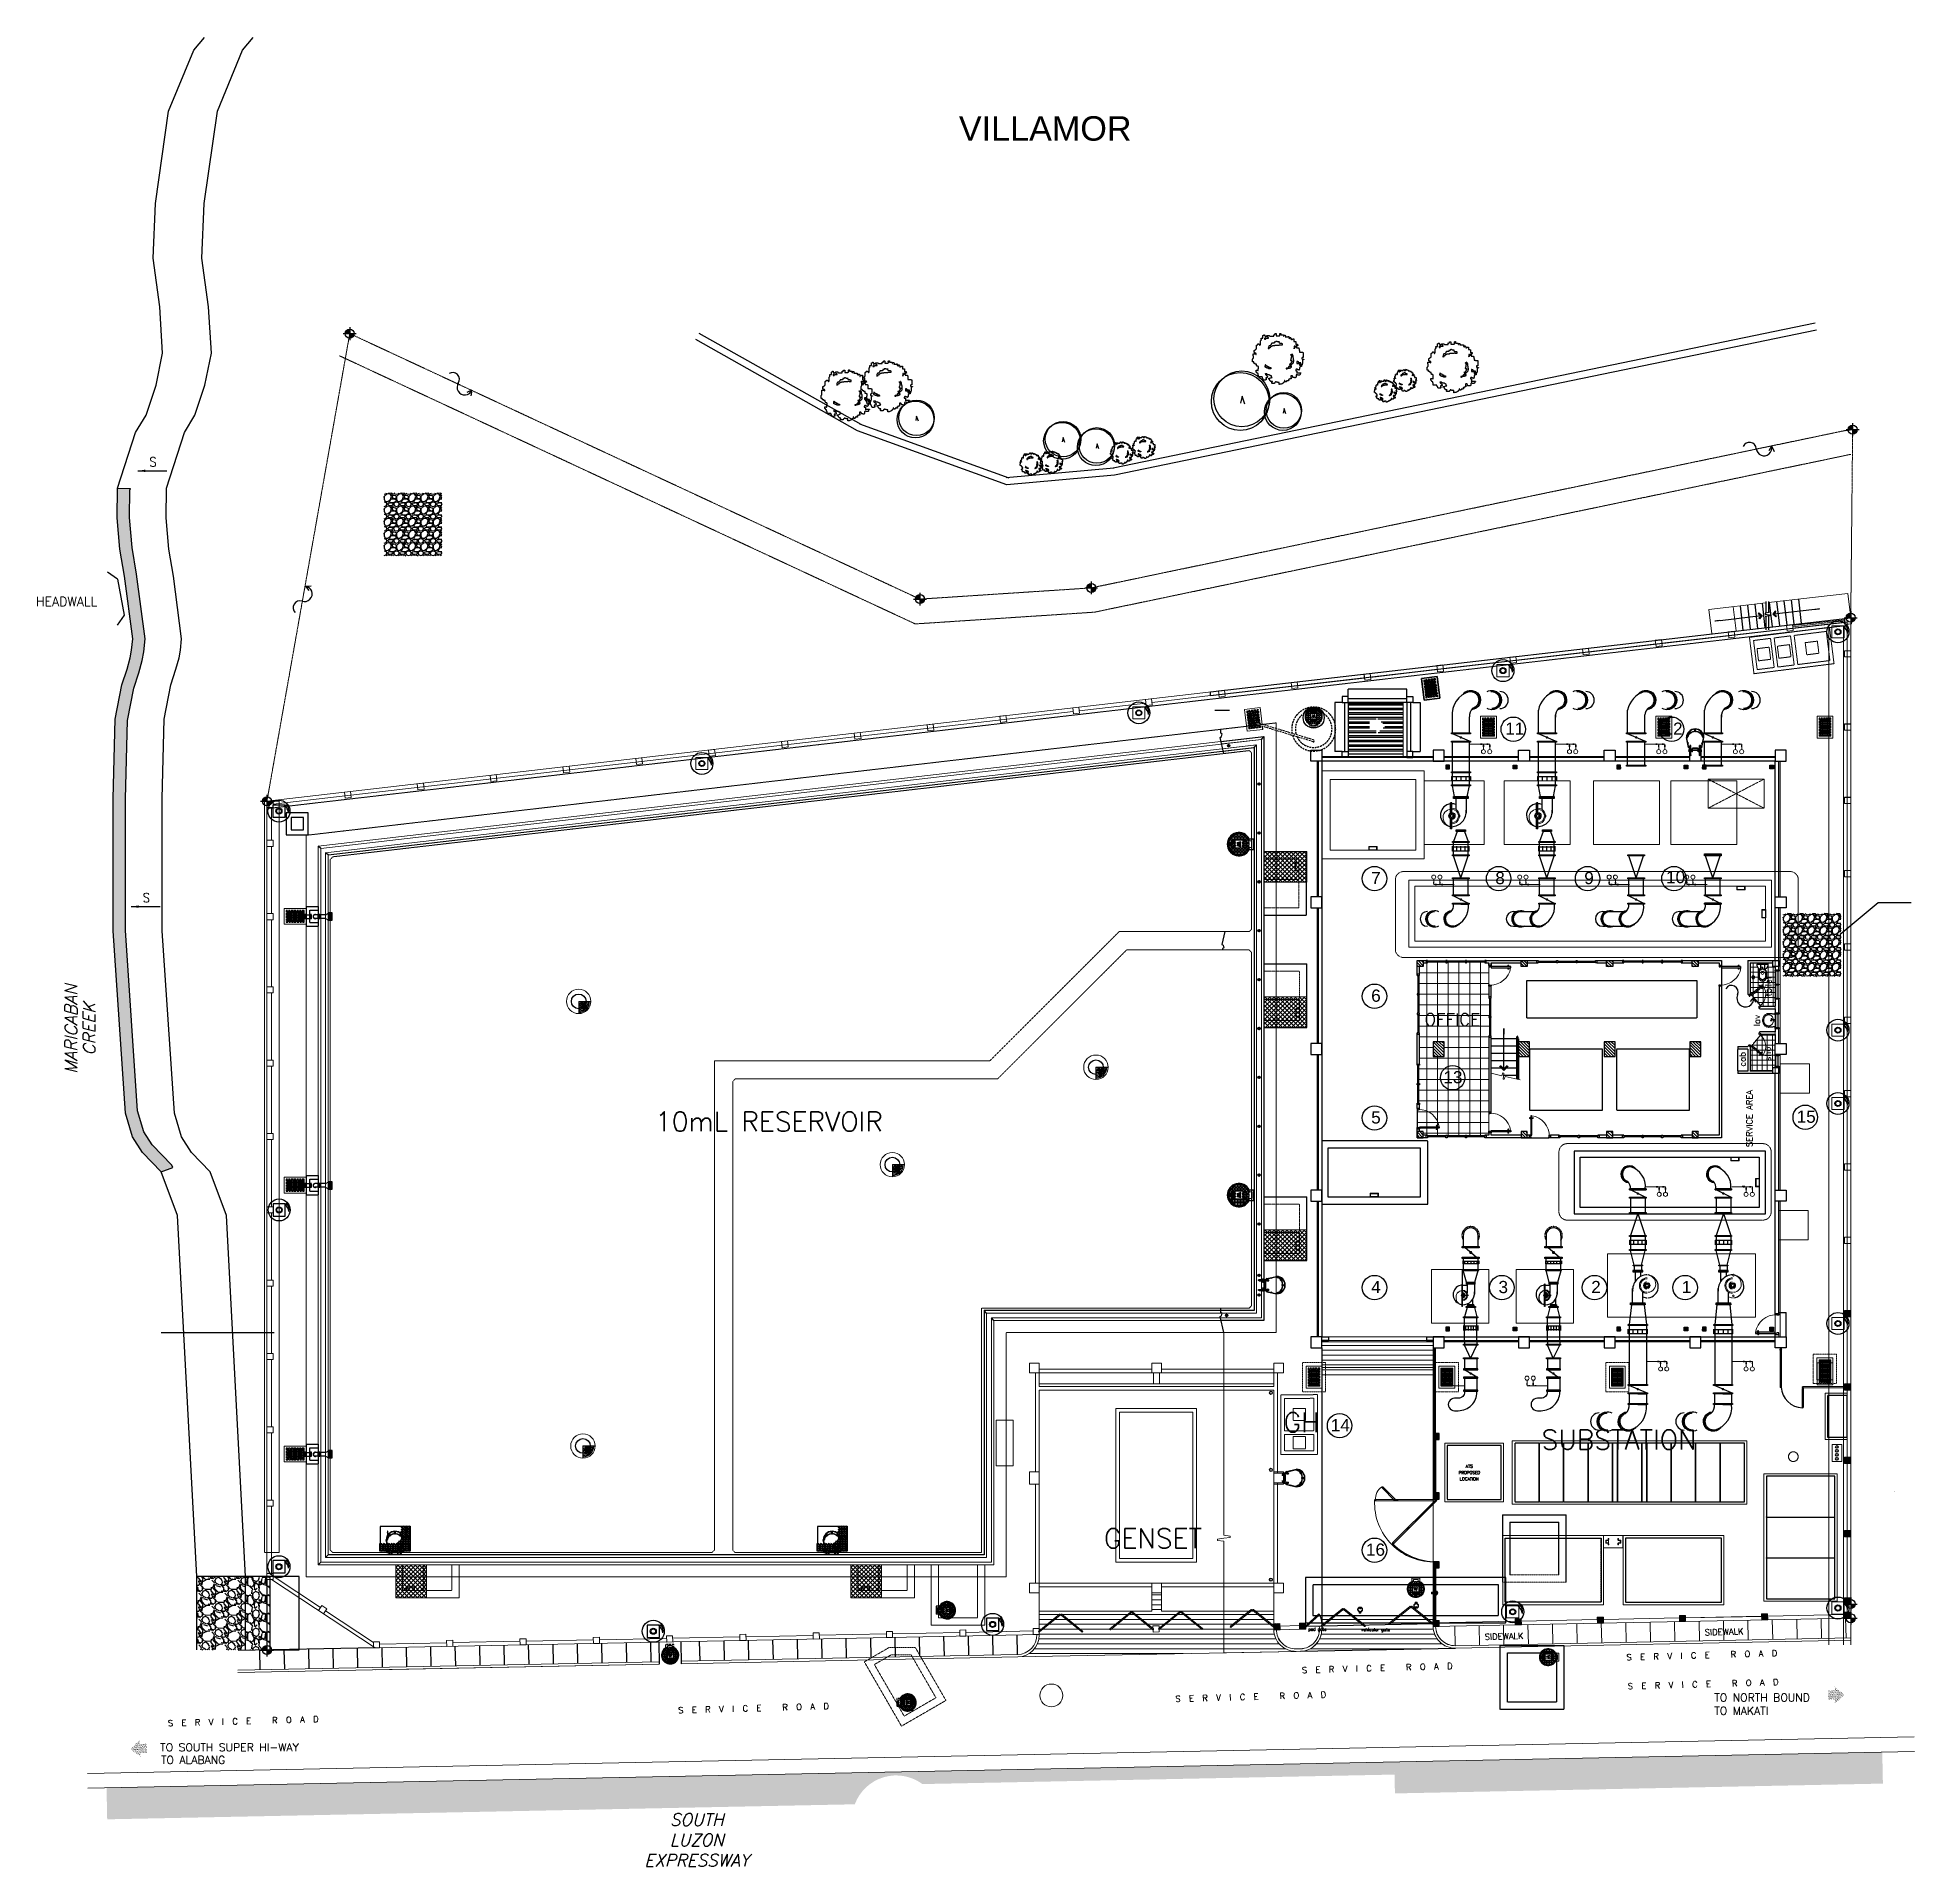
# Model space of a CAD drawing. Header units: inches. Extents: x 25480 to 951550, y -607927 to 1377809.
# Drawn here: x 435809 to 512613, y 332753 to 407582 of the extents above; entities that cross this region are included whole.
import ezdxf
from ezdxf.enums import TextEntityAlignment as Align

# ---------------------------------------------------------------- set-up
doc = ezdxf.new("R2010")
doc.units = ezdxf.units.IN
doc.header["$MEASUREMENT"] = 0
for name, pattern in [('CENTER', [2, 1.25, -0.25, 0.25, -0.25]), ('HIDDEN', [0.375, 0.25, -0.125]), ('HIDDENX2', [0.75, 0.5, -0.25]), ('PHANTOM', [2.5, 1.25, -0.25, 0.25, -0.25, 0.25, -0.25])]:
    doc.linetypes.add(name, pattern=pattern)
for name, color, linetype in [('2', 2, 'HIDDEN'), ('arki', 8, 'Continuous'), ('COLUMN', 4, 'Continuous'), ('HATCH', 2, 'HIDDEN'), ('M-HVAC-EQPM-NEW', 5, 'Continuous'), ('M-X-BKGD', 8, 'Continuous'), ('OPEN', 2, 'Continuous'), ('PIPE FLOOR PLAN', 251, 'Continuous'), ('WINDOWS', 2, 'Continuous')]:
    doc.layers.add(name, color=color, linetype=linetype)
doc.layers.add('DIM', color=251, linetype='Continuous', lineweight=0)
doc.styles.add('SIMPLEX', font='simplex.shx')
doc.styles.get("Standard").update_dxf_attribs({"font": 'arial.ttf'})
doc.styles.add('style2', font='simplex.shx', dxfattribs={"height": 0.015})
doc.dimstyles.new('dim300', dxfattribs={"dimscale": 300, "dimtxt": 2.5, "dimasz": 2.5, "dimexe": 1, "dimexo": 1, "dimgap": 1, "dimtad": 1, "dimdec": 0, "dimzin": 0, "dimdsep": 46, "dimtxsty": 'SIMPLEX', "dimcen": 1, "dimdle": 2.5, "dimclrd": 1, "dimclre": 1, "dimclrt": 3, "dimadec": 0, "dimazin": 0, "dimtfac": 1, "dimtdec": 0, "dimtix": 1, "dimtmove": 2, "dimatfit": 0, "dimfxl": 1, "dimtolj": 1, "dimtzin": 0, "dimarcsym": 0})
pattern_1 = [(45, (-40202.42, 590084.764), (-26.5165043, 26.5165043), [])]
pattern_2 = [(45, (-116458.407, 590034.764), (-26.5165043, 26.5165043), [])]
pattern_3 = [(4.16553, (493005.23, 337518.185), (9003.11766, 711.596855), [100.902, -9989.316]), (321.12243, (493105.866, 337525.514), (-7010.250553, 5693.759005), [173.151, -17141.944]), (268.66313, (493240.663, 337416.835), (306.18396, 11145.346756), [122.091, -12087.024]), (43.42643, (493581.5, 337349.43), (-10931.96553, -10298.282956), [157.6785, -15610.1685]), (68.98643, (493696.014, 337457.823), (-3530.17963, -9088.472867), [154.616, -15307.03]), (133.42643, (493751.458, 337602.157), (10298.282956, -10931.96553), [157.6785, -15610.1685]), (173.84693, (493643.066, 337716.672), (12227.129326, -1345.29102), [208.522, -20643.637]), (208.40803, (493435.746, 337739.022), (-15216.429328, -8262.733807), [196.866, -19489.741]), (257.58233, (493262.586, 337645.364), (-2427.058433, -11188.02435), [158.2125, -15663.055]), (311.38913, (493228.565, 337490.85), (-5430.260105, 6255.97933), [180.624, -8850.572]), (358.55013, (493347.987, 337355.342), (12205.792265, -284.8446), [233.586, -23125.031]), (274.96683, (493051.21, 337869.2), (668.92233, -6882.22696), [79.726, -7892.883]), (307.62193, (493058.114, 337789.772), (-5992.479818, 7835.986111), [151.678, -15016.133]), (1.1527, (493150.7, 337669.63), (519.554, 540.892), [106.066, -954.594]), (339.35133, (493126.22, 337568.36), (-3743.56675, 1515.98464), [57.1185, -5654.711]), (67.95413, (493179.67, 337548.22), (-1017.76983, -2142.22907), [80.777, -3958.0965]), (167.11653, (493209.99, 337623.09), (-2661.78298, 476.87555), [131.197, -4242.017]), (297.71783, (493082.1, 337652.34), (-562.2307, 1579.9987), [94.868, -2276.84]), (152.54223, (493493.39, 337246.875), (-6967.57603, 3572.86781), [132.9, -13157.134]), (206.49893, (493375.46, 337308.155), (7878.657134, 3871.59745), [111.496, -11038.056]), (69.35133, (492978.19, 337544.16), (-1515.98464, -3743.56675), [114.236, -5597.5935]), (119.76323, (493018.47, 337651.06), (3850.260865, -6818.21028), [132.9, -13157.134]), (115.59673, (493815.51, 337582.23), (1665.35413, -3679.5512), [128.16, -6279.843]), (70.92783, (493760.14, 337697.81), (-3010.639065, -8547.57573), [107.3835, -10630.982]), (202.95413, (493492.33, 338090.25), (-3679.55298, -1665.35021), [114.236, -5597.5935]), (153.50673, (493387.14, 338045.7), (9109.805833, -4590.63639), [125.723, -12446.568]), (205.59673, (493757.37, 337835.67), (3679.5512, 1665.35413), [64.08, -6343.923]), (237.46263, (493524.78, 338059.08), (-1537.3251, -2683.11987), [38.2425, -3786.022]), (302.11653, (493504.22, 338026.84), (-1103.1227, 2099.5523), [154.616, -2937.7125]), (322.16173, (493586.417, 337895.88), (-5928.47056, 4654.646416), [143.2875, -14185.442]), (79.84283, (493256.75, 337671.77), (-498.2149, -1601.3377), [108.1665, -2595.997]), (129.30993, (493275.826, 337778.24), (-8156.04726, 9914.201881), [188.8455, -18695.672]), (197.09813, (493156.19, 337924.355), (5800.44365, 1708.02711), [77.217, -7644.5055]), (226.1527, (493082.4, 337901.65), (21.338, -1060.446), [45, -705]), (256.40913, (493581.65, 337869.263), (1473.31367, 5864.455914), [104.193, -10315.14]), (184.16553, (493557.164, 337767.99), (-9003.11766, -711.596855), [201.804, -9888.414]), (136.1527, (493355.9, 337753.3), (-1060.446, -21.338), [195, -555]), (101.45753, (493215.26, 337888.413), (1772.03315, -8981.781657), [118.5855, -11739.9555]), (30.20733, (493191.7, 338004.63), (2619.1069, 1644.01324), [109.2015, -5350.881]), (343.79873, (493286.078, 338059.578), (15472.482433, -4462.598405), [177.799, -17602.1055]), (311.57883, (493456.816, 338009.97), (6512.041649, -7295.088476), [188.099, -18621.8055])]
pattern_4 = [(90, (-759548.3384, -1071736.904), (-5.49926, 2e-15), [3.175, -6.35]), (210, (-759548.3384, -1071736.904), (2.74963, -4.7625), [3.175, -6.35]), (150, (-759548.3384, -1071733.729), (-2.74963, -4.7625), [3.175, -6.35])]
pattern_5 = [(360, (-513554, -265162.6), (1e-13, 437.5), []), (90, (-513554, -265162.6), (-437.5, 1e-13), [])]
pattern_6 = [(360, (-515149.84, -451037.27), (8e-14, 205), []), (90, (-515149.84, -451037.27), (-205, 8e-14), [])]
pattern_7 = [(315, (-538555.936, -525558.125), (26.5165043, 26.5165043), [])]
pattern_8 = [(315, (-538605.937, -449302.138), (26.5165043, 26.5165043), [])]
pattern_9 = [(314.5323265, (-534039.06, -527597.502), (26.732058, 26.299184), [])]
pattern_10 = [(314.5323265, (-534106.687, -524236.65), (26.732058, 26.299184), [])]
pattern_11 = [(314.5323265, (-534237.744, -517723.44), (26.732058, 26.299184), [])]
pattern_12 = [(314.5323265, (-534216.594, -518773.633), (26.732058, 26.299184), [])]
pattern_13 = [(314.5323265, (333442.89, -1806763.234), (26.732058, 26.2991839), [])]

# ---------------------------------------------------------------- blocks, each defined once
blk = doc.blocks.new('d2')
at = {"color": 8}
for p, q in [((607747, -250476), (607831, -250476)), ((607747, -250526), (607831, -250526)), ((607749, -250474), (607774, -250472)), ((607749, -250529), (607774, -250530)), ((607789, -250474), (607750, -250474)), ((607789, -250529), (607750, -250529)), ((607809, -250422), (607770, -250422)), ((607774, -250453), (607770, -250422)), ((607774, -250549), (607770, -250580)), ((607809, -250580), (607770, -250580)), ((607807, -250420), (607772, -250420)), ((607807, -250582), (607772, -250582)), ((607804, -250453), (607774, -250453)), ((607789, -250472), (607774, -250472)), ((607789, -250530), (607774, -250530)), ((607804, -250549), (607774, -250549)), ((607777, -250469), (607777, -250453)), ((607802, -250456), (607777, -250456)), ((607789, -250469), (607777, -250469)), ((607789, -250533), (607777, -250533)), ((607777, -250533), (607777, -250549)), ((607802, -250546), (607777, -250546)), ((607784, -250420), (607784, -250415)), ((607794, -250415), (607784, -250415)), ((607789, -250469), (607802, -250469)), ((607789, -250472), (607804, -250472)), ((607789, -250474), (607829, -250474)), ((607789, -250529), (607829, -250529)), ((607789, -250530), (607804, -250530)), ((607789, -250533), (607802, -250533)), ((607794, -250420), (607794, -250415)), ((607802, -250469), (607802, -250453)), ((607802, -250533), (607802, -250549)), ((607804, -250453), (607809, -250422)), ((607829, -250474), (607804, -250472)), ((607829, -250529), (607804, -250530)), ((607804, -250549), (607809, -250580))]:
    blk.add_line(p, q, dxfattribs=at)
for centre, radius, start, end in [((607750, -250476), 2.53, 93.94519, 180), ((607750, -250526), 2.53, 180, 266.05481), ((607772, -250422), 1.69, 90, 187.69605), ((607772, -250580), 1.69, 172.30395, 270), ((607777, -250472), 2.53, 90, 180), ((607777, -250530), 2.53, 180, 270), ((607802, -250472), 2.53, 0, 90), ((607802, -250530), 2.53, 270, 0), ((607807, -250422), 1.69, 352.30395, 90), ((607807, -250580), 1.69, 270, 7.69605), ((607829, -250476), 2.53, 0, 86.05481), ((607829, -250526), 2.53, 273.94519, 0)]:
    blk.add_arc(centre, radius, start, end, dxfattribs=at)
at = {"layer": '2', "color": 8}
for points in [[(606989, -249781), (607039, -249781), (607039, -249766), (607089, -249766), (607089, -249721), (606989, -249721)], [(606989, -250511), (607039, -250511), (607039, -250526), (607089, -250526), (607089, -250571), (606989, -250571)], [(607889, -250476), (607889, -250526), (607089, -250526), (607089, -250476)]]:
    blk.add_lwpolyline(points, close=True, dxfattribs=at)
at = {"layer": 'DIM', "color": 8, "linetype": 'Continuous', "lineweight": 0, "ltscale": 10}
blk.add_arc((607064, -250600), 834, 8.53914, 91.71725, dxfattribs=at)
blk = doc.blocks.new('d3')
at = {"color": 8}
for p, q in [((621017, -244682), (620987, -244707)), ((621015, -244682), (620988, -244704)), ((621011, -244728), (620988, -244707)), ((621004, -244763), (621069, -244709)), ((621035, -244734), (621005, -244759)), ((621005, -244759), (621022, -244742)), ((621034, -244709), (621011, -244728)), ((621023, -244739), (621013, -244726)), ((621034, -244712), (621014, -244728)), ((621034, -244709), (621017, -244682)), ((621034, -244733), (621022, -244742)), ((621033, -244731), (621023, -244739)), ((621042, -244723), (621032, -244710)), ((621033, -244731), (621042, -244723)), ((621034, -244733), (621046, -244723)), ((621035, -244734), (621066, -244708)), ((621036, -244801), (621101, -244747)), ((621070, -244776), (621040, -244802)), ((621040, -244802), (621060, -244787)), ((621066, -244708), (621046, -244723)), ((621072, -244778), (621060, -244787)), ((621073, -244779), (621063, -244788)), ((621063, -244788), (621074, -244800)), ((621070, -244776), (621101, -244751)), ((621072, -244778), (621083, -244768)), ((621095, -244782), (621072, -244802)), ((621092, -244782), (621072, -244798)), ((621072, -244802), (621088, -244828)), ((621073, -244779), (621083, -244771)), ((621101, -244751), (621083, -244768)), ((621083, -244771), (621093, -244784)), ((621118, -244803), (621089, -244828)), ((621118, -244806), (621091, -244828)), ((621095, -244782), (621118, -244803)), ((621101, -244820), (621104, -244824)), ((621112, -244818), (621104, -244824)), ((621108, -244814), (621112, -244818))]:
    blk.add_line(p, q, dxfattribs=at)
for centre, radius, start, end in [((620989, -244706), 1.69, 129.80557, 227.50162), ((621006, -244761), 2.53, 133.75076, 219.80557), ((621016, -244683), 1.69, 32.10952, 129.80557), ((621024, -244741), 2.53, 129.80557, 219.80557), ((621038, -244800), 2.53, 219.80557, 305.86038), ((621044, -244724), 2.53, 39.80557, 129.80557), ((621062, -244786), 2.53, 219.80557, 309.80557), ((621067, -244710), 2.53, 39.80557, 125.86038), ((621081, -244769), 2.53, 309.80557, 39.80557), ((621090, -244827), 1.69, 212.10952, 309.80557), ((621099, -244749), 2.53, 313.75076, 39.80557), ((621117, -244804), 1.69, 309.80557, 47.50162)]:
    blk.add_arc(centre, radius, start, end, dxfattribs=at)
at = {"layer": '2', "color": 8}
for points in [[(620653, -245056), (620685, -245095), (621145, -244710), (621113, -244672)], [(620653, -245056), (620630, -245029), (620553, -245093), (620585, -245132), (620624, -245100), (620614, -245088)], [(621037, -245517), (621059, -245544), (620982, -245608), (620950, -245570), (620989, -245538), (620998, -245549)]]:
    blk.add_lwpolyline(points, close=True, dxfattribs=at)
at = {"layer": 'DIM', "color": 8, "linetype": 'Continuous', "lineweight": 0, "ltscale": 10}
blk.add_arc((620633, -245052), 616, 308.6429, 33.6638, dxfattribs=at)
blk = doc.blocks.new('WC')
at = {"layer": '2', "color": 251, "true_color": 0x636466}
blk.add_lwpolyline([(621274, -244405, -0.274813), (621120, -244508, -0.274813), (620966, -244405, -0.191814), (620951, -244206), (621006, -244026, -0.298551), (620885, -243836), (620885, -243831, -0.414214), (620895, -243821), (621345, -243821, -0.414214), (621355, -243831), (621355, -243836, -0.298551), (621234, -244026), (621290, -244206, -0.191814)], format="xyb", close=True, dxfattribs=at)
at = {"layer": 'arki', "color": 251, "true_color": 0x636466}
for points in [[(621120, -244508, 0.274813), (621274, -244405, 0.191814), (621290, -244206), (621234, -244026), (621195, -244026), (621195, -244027, -0.414214), (621190, -244032), (621050, -244032, -0.414214), (621045, -244027), (621045, -244026), (621006, -244026), (620951, -244206, 0.191814), (620966, -244405, 0.274813)], [(621042, -244064, -1), (621058, -244064, -1)], [(621182, -244064, -1), (621198, -244064, -1)]]:
    blk.add_lwpolyline(points, format="xyb", close=True, dxfattribs=at)
at = {"layer": 'arki', "color": 251, "true_color": 0x636466, "flags": 128}
blk.add_lwpolyline([(621120, -244117, -0.124746), (621168, -244129, -0.105774), (621212, -244166, -0.08674), (621240, -244220, -0.076839), (621250, -244287, -0.076839), (621240, -244354, -0.08674), (621212, -244407, -0.105774), (621168, -244445, -0.124746), (621120, -244457, -0.124746), (621072, -244445, -0.105774), (621028, -244407, -0.08674), (621000, -244354, -0.076839), (620990, -244287, -0.076839), (621000, -244220, -0.08674), (621028, -244166, -0.105774), (621072, -244129, -0.124746)], format="xyb", close=True, dxfattribs=at)
at = {"layer": 'arki', "color": 251, "true_color": 0x636466}
blk.add_lwpolyline([(621195, -243821), (621195, -244027, -0.414214), (621190, -244032), (621050, -244032, -0.414214), (621045, -244027), (621045, -243821)], format="xyb", dxfattribs=at)
for centre in [(621050, -244064), (621190, -244064)]:
    blk.add_circle(centre, 8, dxfattribs=at)
at = {"layer": 'DIM', "color": 251, "linetype": 'Continuous', "lineweight": 0, "ltscale": 10, "true_color": 0x636466}
for p, q in [((620885, -243836), (620885, -243831)), ((621345, -243821), (620895, -243821)), ((621355, -243836), (621355, -243831))]:
    blk.add_line(p, q, dxfattribs=at)
for points in [[(621250, -244287, -0.076839), (621240, -244354), (621240, -244354, -0.08674), (621212, -244407, -0.105774), (621168, -244445, -0.124747), (621120, -244457, -0.124746), (621072, -244445, -0.105774), (621028, -244407, -0.08674), (621000, -244354), (621000, -244354, -0.076839), (620990, -244287, -0.076839), (621000, -244220, -0.08674), (621028, -244166, -0.105774), (621072, -244129), (621072, -244129, -0.124746), (621120, -244117, -0.124747), (621168, -244129), (621168, -244129, -0.105774), (621212, -244166, -0.08674), (621240, -244220, -0.076839)], [(621042, -244064, -1), (621058, -244064, -1)], [(621182, -244064, -1), (621198, -244064, -1)]]:
    blk.add_lwpolyline(points, format="xyb", close=True, dxfattribs=at)
for centre, radius in [((621120, -244209), 40.4), ((621120, -243956), 13.2)]:
    blk.add_circle(centre, radius, dxfattribs=at)
for centre, radius, start, end in [((620895, -243831), 10.1, 90, 180), ((621091, -243839), 205, 179.25702, 245.74914), ((621150, -243839), 205, 294.25086, 0.74298), ((621345, -243831), 10.1, 0, 90)]:
    blk.add_arc(centre, radius, start, end, dxfattribs=at)
blk = doc.blocks.new('123')
h = blk.add_hatch()
h.set_pattern_fill('ANSI31', color=256, scale=700, style=0)
h.paths.add_polyline_path([(-765821, -1058026), (-766071, -1058026), (-766071, -1058276), (-765821, -1058276)])
h = blk.add_hatch()
h.set_pattern_fill('ANSI31', color=256, scale=700, style=0)
h.paths.add_polyline_path([(-758821, -1058026), (-759071, -1058026), (-759071, -1058276), (-758821, -1058276)])
h = blk.add_hatch()
h.set_pattern_fill('ANSI31', color=256, scale=700, style=0)
h.paths.add_polyline_path([(-762146, -1058676), (-762746, -1058676), (-762746, -1059126), (-762146, -1059126)])
blk.add_hatch(color=8).paths.add_polyline_path([(-763149, -1061745), (-763115, -1061712), (-763256, -1061571), (-763115, -1061430), (-763149, -1061396), (-763323, -1061571)])
blk.add_hatch(color=8).paths.add_polyline_path([(-763149, -1061745), (-763115, -1061712), (-763256, -1061571), (-763115, -1061430), (-763149, -1061396), (-763323, -1061571)])
h = blk.add_hatch()
h.set_pattern_fill('ANSI31', color=256, scale=700, style=0)
h.paths.add_polyline_path([(-762146, -1062176), (-762746, -1062176), (-762746, -1062626), (-762146, -1062626)])
h = blk.add_hatch()
h.set_pattern_fill('ANSI31', color=256, scale=700, style=0)
h.paths.add_polyline_path([(-765821, -1062276), (-766071, -1062276), (-766071, -1062526), (-765821, -1062526)])
h = blk.add_hatch()
h.set_pattern_fill('ANSI31', color=256, scale=700, style=0)
h.paths.add_polyline_path([(-758821, -1062276), (-759071, -1062276), (-759071, -1062526), (-758821, -1062526)])
h = blk.add_hatch()
h.set_pattern_fill('ANSI31', color=256, scale=700, style=0)
h.paths.add_polyline_path([(-765821, -1065776), (-766071, -1065776), (-766071, -1066026), (-765821, -1066026)])
h = blk.add_hatch()
h.set_pattern_fill('ANSI31', color=256, scale=700, style=0)
h.paths.add_polyline_path([(-762146, -1065676), (-762746, -1065676), (-762746, -1066126), (-762146, -1066126)])
h = blk.add_hatch()
h.set_pattern_fill('ANSI31', color=256, scale=700, style=0)
h.paths.add_polyline_path([(-758821, -1065776), (-759071, -1065776), (-759071, -1066026), (-758821, -1066026)])
h = blk.add_hatch()
h.set_pattern_fill('ANSI31', color=256, scale=700, style=0)
h.paths.add_polyline_path([(-765821, -1069276), (-766071, -1069276), (-766071, -1069526), (-765821, -1069526)])
h = blk.add_hatch()
h.set_pattern_fill('ANSI31', color=256, scale=700, style=0)
h.paths.add_polyline_path([(-762146, -1069176), (-762746, -1069176), (-762746, -1069626), (-762146, -1069626)])
h = blk.add_hatch()
h.set_pattern_fill('ANSI31', color=256, scale=700, style=0)
h.paths.add_polyline_path([(-758821, -1069276), (-759071, -1069276), (-759071, -1069526), (-758821, -1069526)])
at = {"layer": 'DIM', "linetype": 'Continuous', "lineweight": 0, "ltscale": 10}
h = blk.add_hatch(dxfattribs=at)
h.set_pattern_fill('ANSI31', color=8, scale=300, angle=-90.46767, style=0)
h.set_pattern_definition(pattern_11)
h.paths.add_polyline_path([(-785951, -1052408), (-785956, -1052158), (-786206, -1052163), (-786201, -1052413)])
h = blk.add_hatch(dxfattribs=at)
h.set_pattern_fill('ANSI31', color=8, scale=300, angle=-90.46767, style=0)
h.set_pattern_definition(pattern_11)
h.paths.add_polyline_path([(-785951, -1052408), (-785956, -1052158), (-786206, -1052163), (-786201, -1052413)])
h = blk.add_hatch(dxfattribs=at)
h.set_pattern_fill('ANSI31', color=8, scale=300, angle=-90.46767, style=0)
h.set_pattern_definition(pattern_12)
h.paths.add_polyline_path([(-785930, -1053458), (-785935, -1053208), (-786185, -1053213), (-786180, -1053463)])
h = blk.add_hatch(dxfattribs=at)
h.set_pattern_fill('ANSI31', color=8, scale=300, angle=-90.46767, style=0)
h.set_pattern_definition(pattern_12)
h.paths.add_polyline_path([(-785930, -1053458), (-785935, -1053208), (-786185, -1053213), (-786180, -1053463)])
h = blk.add_hatch(dxfattribs=at)
h.set_pattern_fill('ANSI37', color=8, scale=3500, angle=-45, style=0)
h.set_pattern_definition(pattern_5)
h.paths.add_polyline_path([(-760358, -1060981), (-760358, -1060951), (-760308, -1060951), (-759871, -1060951), (-759811, -1060951), (-759081, -1060951), (-759021, -1060951), (-758921, -1060951), (-758921, -1060797), (-758891, -1060797), (-758891, -1060047), (-758921, -1060047), (-758921, -1059997), (-758891, -1059997), (-758891, -1059247), (-758921, -1059247), (-758921, -1059197), (-758891, -1059197), (-758891, -1058447), (-758921, -1058447), (-758921, -1058397), (-758921, -1058276), (-759071, -1058276), (-759071, -1058126), (-759433, -1058126), (-759433, -1058096), (-760183, -1058096), (-760183, -1058126), (-760233, -1058126), (-760233, -1058096), (-760983, -1058096), (-760983, -1058126), (-761033, -1058126), (-761033, -1058096), (-761783, -1058096), (-761783, -1058126), (-761833, -1058126), (-763058, -1058126), (-763108, -1058126), (-763108, -1058096), (-763858, -1058096), (-763858, -1058126), (-763908, -1058126), (-763908, -1058096), (-764658, -1058096), (-764658, -1058126), (-764708, -1058126), (-764871, -1058126), (-764916, -1058126, -0.362704), (-765626, -1058926), (-765676, -1058926), (-765676, -1058869, -0.394295), (-765678, -1058866), (-765680, -1058842, -0.414214), (-765683, -1058839), (-765699, -1058839), (-765699, -1058842), (-765730, -1058846), (-765730, -1058810, -1.069611), (-765730, -1058807), (-765696, -1058812), (-765696, -1058814), (-765683, -1058814, -0.414214), (-765680, -1058811), (-765678, -1058787, -0.394298), (-765676, -1058784), (-765676, -1058126), (-765721, -1058126), (-765821, -1058126), (-765821, -1058276), (-765971, -1058276), (-765971, -1058447), (-766001, -1058447), (-766001, -1059197), (-765971, -1059197), (-765971, -1059247), (-766001, -1059247), (-766001, -1059997), (-765971, -1059997), (-765971, -1060047), (-766001, -1060047), (-766001, -1060797), (-765971, -1060797), (-765971, -1060847), (-765971, -1060951), (-765871, -1060951), (-765811, -1060951), (-765081, -1060951), (-765021, -1060951), (-761908, -1060951), (-761908, -1060981), (-761158, -1060981), (-761158, -1060951), (-761108, -1060951), (-761108, -1060981)])
h.paths.add_polyline_path([(-762146, -1059126), (-762746, -1059126), (-762746, -1058676), (-762146, -1058676)], flags=16)
h.paths.add_polyline_path([(-764916, -1058126), (-764916, -1058076), (-764921, -1058076), (-764931, -1058076), (-764931, -1058026), (-765661, -1058026), (-765661, -1058076), (-765676, -1058076), (-765676, -1058126), (-765626, -1058126), (-765626, -1058784, -0.394298), (-765623, -1058787), (-765622, -1058811, -0.414214), (-765619, -1058814), (-765606, -1058814), (-765606, -1058839), (-765619, -1058839, -0.414214), (-765622, -1058842), (-765623, -1058866, -0.394295), (-765626, -1058869), (-765626, -1058926, 0.362704)])
h.paths.add_polyline_path([(-765570, -1058809), (-765570, -1058809, 0.000173)], flags=16)
h.paths.add_polyline_path([(-765572, -1058807), (-765603, -1058811), (-765603, -1058842), (-765572, -1058846), (-765572, -1058846, -1), (-765572, -1058843)], flags=16)
h = blk.add_hatch(dxfattribs=at)
h.set_pattern_fill('ANSI37', color=8, scale=3500, angle=-45, style=0)
h.set_pattern_definition(pattern_5)
h.paths.add_polyline_path([(-760358, -1060981), (-760358, -1060951), (-760308, -1060951), (-759871, -1060951), (-759811, -1060951), (-759081, -1060951), (-759021, -1060951), (-758921, -1060951), (-758921, -1060797), (-758891, -1060797), (-758891, -1060047), (-758921, -1060047), (-758921, -1059997), (-758891, -1059997), (-758891, -1059247), (-758921, -1059247), (-758921, -1059197), (-758891, -1059197), (-758891, -1058447), (-758921, -1058447), (-758921, -1058397), (-758921, -1058276), (-759071, -1058276), (-759071, -1058126), (-759433, -1058126), (-759433, -1058096), (-760183, -1058096), (-760183, -1058126), (-760233, -1058126), (-760233, -1058096), (-760983, -1058096), (-760983, -1058126), (-761033, -1058126), (-761033, -1058096), (-761783, -1058096), (-761783, -1058126), (-761833, -1058126), (-763058, -1058126), (-763108, -1058126), (-763108, -1058096), (-763858, -1058096), (-763858, -1058126), (-763908, -1058126), (-763908, -1058096), (-764658, -1058096), (-764658, -1058126), (-764708, -1058126), (-764871, -1058126), (-764916, -1058126, -0.362704), (-765626, -1058926), (-765676, -1058926), (-765676, -1058869, -0.394295), (-765678, -1058866), (-765680, -1058842, -0.414214), (-765683, -1058839), (-765699, -1058839), (-765699, -1058842), (-765730, -1058846), (-765730, -1058810, -1.069611), (-765730, -1058807), (-765696, -1058812), (-765696, -1058814), (-765683, -1058814, -0.414214), (-765680, -1058811), (-765678, -1058787, -0.394298), (-765676, -1058784), (-765676, -1058126), (-765721, -1058126), (-765821, -1058126), (-765821, -1058276), (-765971, -1058276), (-765971, -1058447), (-766001, -1058447), (-766001, -1059197), (-765971, -1059197), (-765971, -1059247), (-766001, -1059247), (-766001, -1059997), (-765971, -1059997), (-765971, -1060047), (-766001, -1060047), (-766001, -1060797), (-765971, -1060797), (-765971, -1060847), (-765971, -1060951), (-765871, -1060951), (-765811, -1060951), (-765081, -1060951), (-765021, -1060951), (-761908, -1060951), (-761908, -1060981), (-761158, -1060981), (-761158, -1060951), (-761108, -1060951), (-761108, -1060981)])
h.paths.add_polyline_path([(-762146, -1059126), (-762746, -1059126), (-762746, -1058676), (-762146, -1058676)], flags=16)
h.paths.add_polyline_path([(-764916, -1058126), (-764916, -1058076), (-764921, -1058076), (-764931, -1058076), (-764931, -1058026), (-765661, -1058026), (-765661, -1058076), (-765676, -1058076), (-765676, -1058126), (-765626, -1058126), (-765626, -1058784, -0.394298), (-765623, -1058787), (-765622, -1058811, -0.414214), (-765619, -1058814), (-765606, -1058814), (-765606, -1058839), (-765619, -1058839, -0.414214), (-765622, -1058842), (-765623, -1058866, -0.394295), (-765626, -1058869), (-765626, -1058926, 0.362704)])
h.paths.add_polyline_path([(-765570, -1058809), (-765570, -1058809, 0.000173)], flags=16)
h.paths.add_polyline_path([(-765572, -1058807), (-765603, -1058811), (-765603, -1058842), (-765572, -1058846), (-765572, -1058846, -1), (-765572, -1058843)], flags=16)
h = blk.add_hatch(dxfattribs=at)
h.set_pattern_fill('ANSI31', color=8, scale=300, angle=-90.46767, style=0)
h.set_pattern_definition(pattern_10)
h.paths.add_polyline_path([(-785820, -1058921), (-785825, -1058671), (-786075, -1058676), (-786070, -1058926)])
h = blk.add_hatch(dxfattribs=at)
h.set_pattern_fill('ANSI31', color=8, scale=300, angle=-90.46767, style=0)
h.set_pattern_definition(pattern_10)
h.paths.add_polyline_path([(-785820, -1058921), (-785825, -1058671), (-786075, -1058676), (-786070, -1058926)])
h = blk.add_hatch(dxfattribs=at)
h.set_pattern_fill('ANSI31', color=256, scale=300, angle=-90, style=0)
h.set_pattern_definition(pattern_8)
h.paths.add_polyline_path([(-783423, -1058926), (-783423, -1058676), (-783673, -1058676), (-783673, -1058926)])
h = blk.add_hatch(dxfattribs=at)
h.set_pattern_fill('ANSI31', color=256, scale=300, angle=-90, style=0)
h.set_pattern_definition(pattern_8)
h.paths.add_polyline_path([(-783423, -1058926), (-783423, -1058676), (-783673, -1058676), (-783673, -1058926)])
h = blk.add_hatch(dxfattribs=at)
h.set_pattern_fill('ANSI31', color=256, scale=300, angle=-90, style=0)
h.set_pattern_definition(pattern_8)
h.paths.add_polyline_path([(-780606, -1058926), (-780606, -1058676), (-780856, -1058676), (-780856, -1058926)])
h = blk.add_hatch(dxfattribs=at)
h.set_pattern_fill('ANSI31', color=256, scale=300, angle=-90, style=0)
h.set_pattern_definition(pattern_8)
h.paths.add_polyline_path([(-780606, -1058926), (-780606, -1058676), (-780856, -1058676), (-780856, -1058926)])
h = blk.add_hatch(dxfattribs=at)
h.set_pattern_fill('ANSI31', color=256, scale=300, angle=-90, style=0)
h.set_pattern_definition(pattern_7)
h.paths.add_polyline_path([(-778171, -1058926), (-778171, -1058676), (-778421, -1058676), (-778421, -1058926)])
h = blk.add_hatch(dxfattribs=at)
h.set_pattern_fill('ANSI31', color=256, scale=300, angle=-90, style=0)
h.set_pattern_definition(pattern_7)
h.paths.add_polyline_path([(-778171, -1058926), (-778171, -1058676), (-778421, -1058676), (-778421, -1058926)])
h = blk.add_hatch(dxfattribs=at)
h.set_pattern_fill('ANSI31', color=8, scale=300, angle=-90.46767, style=0)
h.set_pattern_definition(pattern_9)
h.paths.add_polyline_path([(-785752, -1062282), (-785757, -1062032), (-786007, -1062037), (-786002, -1062287)])
h = blk.add_hatch(dxfattribs=at)
h.set_pattern_fill('ANSI31', color=8, scale=300, angle=-90.46767, style=0)
h.set_pattern_definition(pattern_9)
h.paths.add_polyline_path([(-785752, -1062282), (-785757, -1062032), (-786007, -1062037), (-786002, -1062287)])
h = blk.add_hatch(dxfattribs=at)
h.set_pattern_fill('ANSI31', color=256, scale=300, angle=-90.46767, style=0)
h.set_pattern_definition(pattern_9)
h.paths.add_polyline_path([(-785685, -1065644), (-785690, -1065394), (-785940, -1065399), (-785935, -1065649)])
h = blk.add_hatch(dxfattribs=at)
h.set_pattern_fill('ANSI31', color=256, scale=300, angle=-90.46767, style=0)
h.set_pattern_definition(pattern_9)
h.paths.add_polyline_path([(-785685, -1065644), (-785690, -1065394), (-785940, -1065399), (-785935, -1065649)])
h = blk.add_hatch(dxfattribs=at)
h.set_pattern_fill('ANSI31', color=256, scale=300, angle=-90.46767, style=0)
h.set_pattern_definition(pattern_9)
h.paths.add_polyline_path([(-785617, -1069005), (-785622, -1068755), (-785872, -1068760), (-785867, -1069010)])
h = blk.add_hatch(dxfattribs=at)
h.set_pattern_fill('ANSI31', color=256, scale=300, angle=-90.46767, style=0)
h.set_pattern_definition(pattern_9)
h.paths.add_polyline_path([(-785617, -1069005), (-785622, -1068755), (-785872, -1068760), (-785867, -1069010)])
h = blk.add_hatch(dxfattribs=at)
h.set_pattern_fill('ANSI31', color=256, scale=300, angle=-90.46767, style=0)
h.set_pattern_definition(pattern_9)
h.paths.add_polyline_path([(-785549, -1072366), (-785554, -1072117), (-785804, -1072122), (-785799, -1072371)])
h = blk.add_hatch(dxfattribs=at)
h.set_pattern_fill('ANSI31', color=256, scale=300, angle=-90.46767, style=0)
h.set_pattern_definition(pattern_9)
h.paths.add_polyline_path([(-785549, -1072366), (-785554, -1072117), (-785804, -1072122), (-785799, -1072371)])
h = blk.add_hatch(dxfattribs=at)
h.set_pattern_fill('ANSI37', color=8, scale=1640, angle=-45, style=0)
h.set_pattern_definition(pattern_6)
h.paths.add_polyline_path([(-762221, -1072676), (-761846, -1072676), (-761846, -1072098), (-761848, -1072096), (-761875, -1072074, -0.377348), (-762681, -1072183), (-762720, -1072151), (-762683, -1072107, -0.394295), (-762684, -1072103), (-762669, -1072083, -0.414214), (-762669, -1072080), (-762682, -1072069), (-762683, -1072071), (-762710, -1072054), (-762687, -1072027, -1.069611), (-762685, -1072025), (-762662, -1072050), (-762664, -1072051), (-762653, -1072060, -0.414214), (-762650, -1072060), (-762633, -1072042, -0.394298), (-762629, -1072042), (-762336, -1071690), (-762363, -1071667), (-762382, -1071651), (-763346, -1071651), (-763346, -1072576), (-763196, -1072576), (-763196, -1072676), (-763146, -1072676), (-763146, -1072706), (-762721, -1072706), (-762721, -1072676), (-762671, -1072676)])
h.paths.add_polyline_path([(-762688, -1072025, -17.3159), (-762688, -1072025, -0.525772), (-762685, -1072025, 0.454021), (-762688, -1072025)], flags=17)
h.paths.add_polyline_path([(-761875, -1072074), (-762297, -1071722), (-762591, -1072074, -0.394298), (-762590, -1072077), (-762605, -1072097, -0.414214), (-762604, -1072101), (-762594, -1072109), (-762610, -1072129), (-762621, -1072120, -0.414214), (-762624, -1072121), (-762641, -1072138, -0.394295), (-762645, -1072139), (-762681, -1072183, 0.377348)], flags=16)
h.paths.add_polyline_path([(-762564, -1072128), (-762564, -1072128, 0.000173)], flags=0)
h.paths.add_polyline_path([(-762586, -1072153), (-762564, -1072126), (-762590, -1072109), (-762610, -1072132), (-762589, -1072156), (-762589, -1072156, -1)], flags=0)
h = blk.add_hatch(dxfattribs=at)
h.set_pattern_fill('ANSI37', color=8, scale=1640, angle=-45, style=0)
h.set_pattern_definition(pattern_6)
h.paths.add_polyline_path([(-762221, -1072676), (-761846, -1072676), (-761846, -1072098), (-761848, -1072096), (-761875, -1072074, -0.377348), (-762681, -1072183), (-762720, -1072151), (-762683, -1072107, -0.394295), (-762684, -1072103), (-762669, -1072083, -0.414214), (-762669, -1072080), (-762682, -1072069), (-762683, -1072071), (-762710, -1072054), (-762687, -1072027, -1.069611), (-762685, -1072025), (-762662, -1072050), (-762664, -1072051), (-762653, -1072060, -0.414214), (-762650, -1072060), (-762633, -1072042, -0.394298), (-762629, -1072042), (-762336, -1071690), (-762363, -1071667), (-762382, -1071651), (-763346, -1071651), (-763346, -1072576), (-763196, -1072576), (-763196, -1072676), (-763146, -1072676), (-763146, -1072706), (-762721, -1072706), (-762721, -1072676), (-762671, -1072676)])
h.paths.add_polyline_path([(-762688, -1072025, -17.3159), (-762688, -1072025, -0.525772), (-762685, -1072025, 0.454021), (-762688, -1072025)], flags=17)
h.paths.add_polyline_path([(-761875, -1072074), (-762297, -1071722), (-762591, -1072074, -0.394298), (-762590, -1072077), (-762605, -1072097, -0.414214), (-762604, -1072101), (-762594, -1072109), (-762610, -1072129), (-762621, -1072120, -0.414214), (-762624, -1072121), (-762641, -1072138, -0.394295), (-762645, -1072139), (-762681, -1072183, 0.377348)], flags=16)
h.paths.add_polyline_path([(-762564, -1072128), (-762564, -1072128, 0.000173)], flags=0)
h.paths.add_polyline_path([(-762586, -1072153), (-762564, -1072126), (-762590, -1072109), (-762610, -1072132), (-762589, -1072156), (-762589, -1072156, -1)], flags=0)
at = {"layer": 'DIM', "ltscale": 10}
h = blk.add_hatch(dxfattribs=at)
h.set_pattern_fill('ANSI31', color=256, scale=300, angle=269.53233, style=0)
h.set_pattern_definition(pattern_13)
h.paths.add_polyline_path([(-785481, -1075766), (-785481, -1075516), (-785731, -1075516), (-785731, -1075766)])
at = {"layer": 'DIM', "linetype": 'Continuous', "lineweight": 0, "ltscale": 10}
h = blk.add_hatch(dxfattribs=at)
h.set_pattern_fill('ANSI31', color=256, scale=300, angle=-90.46767, style=0)
h.set_pattern_definition([(314.5323265, (333442.89, -1806763.234), (26.732058, 26.2991839), [])])
h.paths.add_polyline_path([(-784902, -1075766), (-784902, -1075516), (-785152, -1075516), (-785152, -1075766)])
at = {"layer": 'DIM', "ltscale": 10}
h = blk.add_hatch(dxfattribs=at)
h.set_pattern_fill('ANSI31', color=256, scale=300, angle=269.53233, style=0)
h.set_pattern_definition(pattern_13)
h.paths.add_polyline_path([(-782145, -1075766), (-782145, -1075516), (-782395, -1075516), (-782395, -1075766)])
h.paths.add_polyline_path([(-779145, -1075766), (-779145, -1075516), (-779395, -1075516), (-779395, -1075766)])
h = blk.add_hatch(dxfattribs=at)
h.set_pattern_fill('ANSI31', color=256, scale=300, angle=269.53233, style=0)
h.set_pattern_definition(pattern_13)
h.paths.add_polyline_path([(-776145, -1075766), (-776145, -1075516), (-776395, -1075516), (-776395, -1075766)])
h.paths.add_polyline_path([(-773145, -1075766), (-773145, -1075616), (-773395, -1075616), (-773395, -1075766)])
h.paths.add_polyline_path([(-773145, -1075616), (-773145, -1075516), (-773395, -1075516), (-773395, -1075616)])
at = {"layer": 'OPEN', "true_color": 0x636466}
h = blk.add_hatch(dxfattribs=at)
h.set_pattern_fill('HEX', color=251, angle=90, style=0)
h.set_pattern_definition(pattern_4)
h.paths.add_polyline_path([(-759508, -1071737, 1), (-759508, -1071817, 1)])
h = blk.add_hatch(dxfattribs=at)
h.set_pattern_fill('HEX', color=251, angle=90, style=0)
h.set_pattern_definition(pattern_4)
h.paths.add_polyline_path([(-759508, -1071737, 1), (-759508, -1071817, 1)])
for p, q in [((-747981, -1049571), (-747830, -1049571)), ((-774045, -1050112), (-773390, -1049970)), ((-773390, -1049970), (-773355, -1050016)), ((-773355, -1050016), (-773254, -1050042)), ((-773254, -1050042), (-773219, -1049994)), ((-773219, -1049994), (-773045, -1049991)), ((-758333, -1050061), (-758391, -1050060)), ((-758298, -1050109), (-758333, -1050061)), ((-758196, -1050082), (-758298, -1050109)), ((-758162, -1050037), (-758196, -1050082)), ((-757641, -1050150), (-758162, -1050037)), ((-750354, -1050114), (-749691, -1049970)), ((-749691, -1049970), (-749656, -1050016)), ((-749656, -1050016), (-749554, -1050042)), ((-749554, -1050042), (-749520, -1049994)), ((-749520, -1049994), (-749362, -1049992))]:
    blk.add_line(p, q)
at = {"color": 8, "linetype": 'Continuous', "ltscale": 300}
for p, q in [((-750256, -1050093), (-750110, -1051356)), ((-750256, -1050093), (-750110, -1051356)), ((-750110, -1051356), (-773145, -1051356)), ((-750110, -1051356), (-773145, -1051356))]:
    blk.add_line(p, q, dxfattribs=at)
at = {"ltscale": 10}
for p, q in [((-749773, -1051656), (-749661, -1051756)), ((-787084, -1053244), (-786957, -1059594)), ((-786058, -1053461), (-785950, -1058674)), ((-754306, -1056386), (-754306, -1056046)), ((-754306, -1056386), (-754306, -1056046)), ((-768496, -1056441), (-768496, -1056101)), ((-768496, -1056441), (-768496, -1056101)), ((-750271, -1057851), (-750271, -1058151)), ((-766871, -1070856), (-766871, -1071196)), ((-766871, -1070856), (-766871, -1071196)), ((-755780, -1071106), (-755780, -1071446)), ((-755780, -1071106), (-755780, -1071446)), ((-767739, -1072026), (-768079, -1072026)), ((-767739, -1072026), (-768079, -1072026)), ((-756736, -1072276), (-757076, -1072276)), ((-756736, -1072276), (-757076, -1072276))]:
    blk.add_line(p, q, dxfattribs=at)
at = {"color": 8}
for p, q in [((-763149, -1061397), (-763323, -1061571)), ((-763149, -1061397), (-763323, -1061571)), ((-763115, -1061430), (-763256, -1061571)), ((-763115, -1061430), (-763256, -1061571)), ((-763323, -1061571), (-763148, -1061745)), ((-763323, -1061571), (-763148, -1061745)), ((-763256, -1061571), (-763115, -1061712)), ((-763256, -1061571), (-763115, -1061712)), ((-774132, -1071996), (-774132, -1071961)), ((-774132, -1071996), (-774132, -1071961)), ((-774099, -1071963), (-774130, -1071959)), ((-774130, -1071998), (-774130, -1071959)), ((-774099, -1071963), (-774130, -1071959)), ((-774130, -1071998), (-774130, -1071959)), ((-774099, -1071994), (-774130, -1071998)), ((-774099, -1071994), (-774130, -1071998)), ((-774099, -1071994), (-774099, -1071963)), ((-774099, -1071994), (-774099, -1071963)), ((-774083, -1071966), (-774099, -1071966)), ((-774083, -1071966), (-774099, -1071966)), ((-774083, -1071991), (-774099, -1071991)), ((-774083, -1071991), (-774099, -1071991)), ((-774096, -1071991), (-774096, -1071966)), ((-774096, -1071991), (-774096, -1071966)), ((-774083, -1071978), (-774083, -1071966)), ((-774083, -1071978), (-774083, -1071966)), ((-774083, -1071978), (-774083, -1071991)), ((-774083, -1071978), (-774083, -1071991)), ((-774078, -1071939), (-774080, -1071963)), ((-774078, -1071939), (-774080, -1071963)), ((-774080, -1071978), (-774080, -1071963)), ((-774080, -1071978), (-774080, -1071963)), ((-774080, -1071978), (-774080, -1071994)), ((-774080, -1071978), (-774080, -1071994)), ((-774078, -1072018), (-774080, -1071994)), ((-774078, -1072018), (-774080, -1071994)), ((-774078, -1071978), (-774078, -1071939)), ((-774078, -1071978), (-774078, -1071939)), ((-774078, -1071978), (-774078, -1072018)), ((-774078, -1071978), (-774078, -1072018)), ((-774076, -1071936), (-774076, -1072021)), ((-774076, -1071936), (-774076, -1072021)), ((-774026, -1071936), (-774026, -1072021)), ((-774026, -1071936), (-774026, -1072021)), ((-774023, -1071978), (-774023, -1071939)), ((-774023, -1071939), (-774022, -1071963)), ((-774023, -1071978), (-774023, -1071939)), ((-774023, -1071939), (-774022, -1071963)), ((-774023, -1071978), (-774023, -1072018)), ((-774023, -1071978), (-774023, -1072018)), ((-774023, -1072018), (-774022, -1071994)), ((-774023, -1072018), (-774022, -1071994)), ((-774022, -1071978), (-774022, -1071963)), ((-774022, -1071978), (-774022, -1071963)), ((-774022, -1071978), (-774022, -1071994)), ((-774022, -1071978), (-774022, -1071994)), ((-774019, -1071978), (-774019, -1071966)), ((-774019, -1071966), (-774003, -1071966)), ((-774019, -1071978), (-774019, -1071966)), ((-774019, -1071966), (-774003, -1071966)), ((-774019, -1071978), (-774019, -1071991)), ((-774019, -1071978), (-774019, -1071991)), ((-774019, -1071991), (-774003, -1071991)), ((-774019, -1071991), (-774003, -1071991)), ((-774006, -1071991), (-774006, -1071966)), ((-774006, -1071991), (-774006, -1071966)), ((-774003, -1071963), (-773972, -1071959)), ((-774003, -1071963), (-773972, -1071959)), ((-774003, -1071994), (-774003, -1071963)), ((-774003, -1071994), (-774003, -1071963)), ((-774003, -1071994), (-773972, -1071998)), ((-774003, -1071994), (-773972, -1071998)), ((-773972, -1071998), (-773972, -1071959)), ((-773972, -1071998), (-773972, -1071959)), ((-773970, -1071996), (-773970, -1071961)), ((-773970, -1071996), (-773970, -1071961)), ((-773970, -1071973), (-773965, -1071973)), ((-773970, -1071973), (-773965, -1071973)), ((-773970, -1071983), (-773965, -1071983)), ((-773970, -1071983), (-773965, -1071983)), ((-773965, -1071983), (-773965, -1071973)), ((-773965, -1071983), (-773965, -1071973))]:
    blk.add_line(p, q, dxfattribs=at)
at = {"color": 8, "linetype": 'PHANTOM', "ltscale": 10}
blk.add_line((-763323, -1061571), (-761610, -1061571), dxfattribs=at)
blk.add_line((-763323, -1061571), (-761610, -1061571), dxfattribs=at)
at = {"color": 8, "const_width": 74.1}
blk.add_lwpolyline([(-761601, -1061571), (-761840, -1061571)], dxfattribs=at)
blk.add_lwpolyline([(-761601, -1061571), (-761840, -1061571)], dxfattribs=at)
at = {"color": 8}
for centre, radius, start, end in [((-774130, -1071961), 1.69, 82.30395, 180), ((-774130, -1071961), 1.69, 82.30395, 180), ((-774130, -1071996), 1.69, 180, 277.69605), ((-774130, -1071996), 1.69, 180, 277.69605), ((-774080, -1071966), 2.53, 90, 180), ((-774080, -1071966), 2.53, 90, 180), ((-774080, -1071991), 2.53, 180, 270), ((-774080, -1071991), 2.53, 180, 270), ((-774076, -1071939), 2.53, 90, 176.05481), ((-774076, -1071939), 2.53, 90, 176.05481), ((-774076, -1072018), 2.53, 183.94519, 270), ((-774076, -1072018), 2.53, 183.94519, 270), ((-774026, -1071939), 2.53, 3.94519, 90), ((-774026, -1071939), 2.53, 3.94519, 90), ((-774026, -1072018), 2.53, 270, 356.05481), ((-774026, -1072018), 2.53, 270, 356.05481), ((-774022, -1071966), 2.53, 0, 90), ((-774022, -1071966), 2.53, 0, 90), ((-774022, -1071991), 2.53, 270, 0), ((-774022, -1071991), 2.53, 270, 0), ((-773972, -1071961), 1.69, 0, 97.69605), ((-773972, -1071961), 1.69, 0, 97.69605), ((-773972, -1071996), 1.69, 262.30395, 0), ((-773972, -1071996), 1.69, 262.30395, 0)]:
    blk.add_arc(centre, radius, start, end, dxfattribs=at)
at = {"layer": '2', "color": 8}
for p, q in [((-764931, -1058026), (-765661, -1058026)), ((-764931, -1058026), (-765661, -1058026)), ((-763221, -1062101), (-763221, -1061051)), ((-763221, -1062101), (-763221, -1061051)), ((-762921, -1062101), (-762921, -1061051)), ((-762921, -1062101), (-762921, -1061051)), ((-762621, -1062101), (-762621, -1061051)), ((-762621, -1062101), (-762621, -1061051)), ((-762321, -1062101), (-762321, -1061051)), ((-762321, -1062101), (-762321, -1061051)), ((-762021, -1062101), (-762021, -1061051)), ((-762021, -1062101), (-762021, -1061051)), ((-762746, -1062176), (-763689, -1062176)), ((-762746, -1062176), (-763689, -1062176)), ((-763684, -1062151), (-761941, -1062151)), ((-763684, -1062151), (-761941, -1062151)), ((-763673, -1062101), (-761941, -1062101)), ((-763673, -1062101), (-761941, -1062101)), ((-763521, -1062101), (-763521, -1061562)), ((-763521, -1062101), (-763521, -1061562)), ((-763521, -1062176), (-763521, -1062151)), ((-763521, -1062176), (-763521, -1062151)), ((-763221, -1062176), (-763221, -1062151)), ((-763221, -1062176), (-763221, -1062151)), ((-762921, -1062176), (-762921, -1062151)), ((-762921, -1062176), (-762921, -1062151)), ((-762621, -1062176), (-762621, -1062151)), ((-762621, -1062176), (-762621, -1062151)), ((-762321, -1062176), (-762321, -1062151)), ((-762321, -1062151), (-762321, -1062176)), ((-762321, -1062176), (-762321, -1062151)), ((-762321, -1062151), (-762321, -1062176)), ((-762021, -1062176), (-762146, -1062176)), ((-762021, -1062176), (-762146, -1062176)), ((-762021, -1062176), (-762021, -1062151)), ((-762021, -1062176), (-762021, -1062151)), ((-766071, -1062686), (-766071, -1063416)), ((-766071, -1062686), (-766071, -1063416)), ((-759116, -1070476), (-759826, -1070476)), ((-759116, -1070476), (-759826, -1070476)), ((-763346, -1071151), (-762446, -1071151)), ((-763346, -1071151), (-762446, -1071151)), ((-761875, -1072074), (-762336, -1071690)), ((-761875, -1072074), (-762336, -1071690)), ((-760667, -1072074), (-760206, -1071690)), ((-760667, -1072074), (-760206, -1071690)), ((-759458, -1071727), (-759558, -1071727)), ((-759458, -1071727), (-759558, -1071727)), ((-761032, -1072676), (-761510, -1072676)), ((-761032, -1072676), (-761510, -1072676))]:
    blk.add_line(p, q, dxfattribs=at)
at = {"layer": '2', "color": 251, "true_color": 0x636466}
for p, q in [((-759558, -1071727), (-759558, -1071827)), ((-759558, -1071727), (-759558, -1071827)), ((-759558, -1071827), (-759458, -1071827)), ((-759558, -1071827), (-759458, -1071827)), ((-759458, -1071827), (-759458, -1071727)), ((-759458, -1071827), (-759458, -1071727))]:
    blk.add_line(p, q, dxfattribs=at)
at = {"layer": '2', "color": 8}
for points in [[(-768796, -1058466), (-766196, -1058466), (-766196, -1054126), (-768796, -1054126)], [(-768796, -1058466), (-766196, -1058466), (-766196, -1054126), (-768796, -1054126)], [(-774026, -1071876), (-774076, -1071876), (-774076, -1072676), (-774026, -1072676)], [(-774026, -1071876), (-774076, -1071876), (-774076, -1072676), (-774026, -1072676)], [(-774061, -1072826), (-774061, -1072726), (-774076, -1072726), (-774076, -1072676), (-774121, -1072676), (-774121, -1072826)], [(-774061, -1072826), (-774061, -1072726), (-774076, -1072726), (-774076, -1072676), (-774121, -1072676), (-774121, -1072826)], [(-773331, -1072826), (-773331, -1072726), (-773316, -1072726), (-773316, -1072676), (-773271, -1072676), (-773271, -1072826)], [(-773331, -1072826), (-773331, -1072726), (-773316, -1072726), (-773316, -1072676), (-773271, -1072676), (-773271, -1072826)]]:
    blk.add_lwpolyline(points, close=True, dxfattribs=at)
for points in [[(-764658, -1058056), (-763908, -1058056)], [(-764658, -1058056), (-763908, -1058056)], [(-764658, -1058096), (-763908, -1058096)], [(-764658, -1058096), (-763908, -1058096)], [(-763858, -1058056), (-763108, -1058056)], [(-763858, -1058056), (-763108, -1058056)], [(-763858, -1058096), (-763108, -1058096)], [(-763858, -1058096), (-763108, -1058096)], [(-761033, -1058056), (-761783, -1058056)], [(-761033, -1058056), (-761783, -1058056)], [(-761033, -1058096), (-761783, -1058096)], [(-761033, -1058096), (-761783, -1058096)], [(-760233, -1058056), (-760983, -1058056)], [(-760233, -1058056), (-760983, -1058056)], [(-760233, -1058096), (-760983, -1058096)], [(-760233, -1058096), (-760983, -1058096)], [(-759433, -1058056), (-760183, -1058056)], [(-759433, -1058056), (-760183, -1058056)], [(-759433, -1058096), (-760183, -1058096)], [(-759433, -1058096), (-760183, -1058096)], [(-766041, -1059197), (-766041, -1058447)], [(-766041, -1059197), (-766041, -1058447)], [(-766001, -1059197), (-766001, -1058447)], [(-766001, -1059197), (-766001, -1058447)], [(-758891, -1059197), (-758891, -1058447)], [(-758891, -1059197), (-758891, -1058447)], [(-758851, -1059197), (-758851, -1058447)], [(-758851, -1059197), (-758851, -1058447)], [(-766041, -1059997), (-766041, -1059247)], [(-766041, -1059997), (-766041, -1059247)], [(-766001, -1059997), (-766001, -1059247)], [(-766001, -1059997), (-766001, -1059247)], [(-758891, -1059997), (-758891, -1059247)], [(-758891, -1059997), (-758891, -1059247)], [(-758851, -1059997), (-758851, -1059247)], [(-758851, -1059997), (-758851, -1059247)], [(-766041, -1060797), (-766041, -1060047)], [(-766041, -1060797), (-766041, -1060047)], [(-766001, -1060797), (-766001, -1060047)], [(-766001, -1060797), (-766001, -1060047)], [(-758891, -1060797), (-758891, -1060047)], [(-758891, -1060797), (-758891, -1060047)], [(-758851, -1060797), (-758851, -1060047)], [(-758851, -1060797), (-758851, -1060047)], [(-761158, -1060981), (-761908, -1060981)], [(-761158, -1060981), (-761908, -1060981)], [(-761158, -1061021), (-761908, -1061021)], [(-761158, -1061021), (-761908, -1061021)], [(-760358, -1060981), (-761108, -1060981)], [(-760358, -1060981), (-761108, -1060981)], [(-760358, -1061021), (-761108, -1061021)], [(-760358, -1061021), (-761108, -1061021)], [(-758891, -1062976), (-758891, -1063726)], [(-758891, -1062976), (-758891, -1063726)], [(-758851, -1062976), (-758851, -1063726)], [(-758851, -1062976), (-758851, -1063726)], [(-766041, -1064619), (-766041, -1063869)], [(-766041, -1064619), (-766041, -1063869)], [(-766001, -1064619), (-766001, -1063869)], [(-766001, -1064619), (-766001, -1063869)], [(-758891, -1063776), (-758891, -1064526)], [(-758891, -1063776), (-758891, -1064526)], [(-758851, -1063776), (-758851, -1064526)], [(-758851, -1063776), (-758851, -1064526)], [(-766041, -1065419), (-766041, -1064669)], [(-766041, -1065419), (-766041, -1064669)], [(-766001, -1065419), (-766001, -1064669)], [(-766001, -1065419), (-766001, -1064669)], [(-758891, -1064576), (-758891, -1065326)], [(-758891, -1064576), (-758891, -1065326)], [(-758851, -1064576), (-758851, -1065326)], [(-758851, -1064576), (-758851, -1065326)], [(-766041, -1067226), (-766041, -1066476)], [(-766041, -1067226), (-766041, -1066476)], [(-766001, -1067226), (-766001, -1066476)], [(-766001, -1067226), (-766001, -1066476)], [(-758891, -1067226), (-758891, -1066476)], [(-758891, -1067226), (-758891, -1066476)], [(-758851, -1067226), (-758851, -1066476)], [(-758851, -1067226), (-758851, -1066476)], [(-766041, -1068026), (-766041, -1067276)], [(-766041, -1068026), (-766041, -1067276)], [(-766001, -1068026), (-766001, -1067276)], [(-766001, -1068026), (-766001, -1067276)], [(-758891, -1068026), (-758891, -1067276)], [(-758891, -1068026), (-758891, -1067276)], [(-758851, -1068026), (-758851, -1067276)], [(-758851, -1068026), (-758851, -1067276)], [(-766041, -1068826), (-766041, -1068076)], [(-766041, -1068826), (-766041, -1068076)], [(-766001, -1068826), (-766001, -1068076)], [(-766001, -1068826), (-766001, -1068076)], [(-758891, -1068826), (-758891, -1068076)], [(-758891, -1068826), (-758891, -1068076)], [(-758851, -1068826), (-758851, -1068076)], [(-758851, -1068826), (-758851, -1068076)], [(-763196, -1072676), (-763146, -1072676), (-763146, -1072826), (-763196, -1072826), (-763196, -1072676)], [(-763196, -1072676), (-763146, -1072676), (-763146, -1072826), (-763196, -1072826), (-763196, -1072676)], [(-763146, -1072706), (-762721, -1072706)], [(-763146, -1072706), (-762721, -1072706)], [(-763146, -1072796), (-762721, -1072796)], [(-763146, -1072796), (-762721, -1072796)], [(-762721, -1072676), (-762671, -1072676), (-762671, -1072826), (-762721, -1072826), (-762721, -1072676)], [(-762721, -1072676), (-762671, -1072676), (-762671, -1072826), (-762721, -1072826), (-762721, -1072676)], [(-761617, -1072676), (-761567, -1072676), (-761567, -1072826), (-761617, -1072826), (-761617, -1072676)], [(-761617, -1072676), (-761567, -1072676), (-761567, -1072826), (-761617, -1072826), (-761617, -1072676)], [(-761567, -1072706), (-761017, -1072706)], [(-761567, -1072706), (-761017, -1072706)], [(-761567, -1072796), (-761017, -1072796)], [(-761567, -1072796), (-761017, -1072796)], [(-761017, -1072676), (-760967, -1072676), (-760967, -1072826), (-761017, -1072826), (-761017, -1072676)], [(-761017, -1072676), (-760967, -1072676), (-760967, -1072826), (-761017, -1072826), (-761017, -1072676)], [(-760409, -1072676), (-760359, -1072676), (-760359, -1072826), (-760409, -1072826), (-760409, -1072676)], [(-760409, -1072676), (-760359, -1072676), (-760359, -1072826), (-760409, -1072826), (-760409, -1072676)], [(-760359, -1072706), (-759834, -1072706)], [(-760359, -1072706), (-759834, -1072706)], [(-760359, -1072796), (-759834, -1072796)], [(-760359, -1072796), (-759834, -1072796)], [(-759834, -1072676), (-759784, -1072676), (-759784, -1072826), (-759834, -1072826), (-759834, -1072676)], [(-759834, -1072676), (-759784, -1072676), (-759784, -1072826), (-759834, -1072826), (-759834, -1072676)], [(-759784, -1072706), (-759259, -1072706)], [(-759784, -1072706), (-759259, -1072706)], [(-759784, -1072796), (-759259, -1072796)], [(-759784, -1072796), (-759259, -1072796)], [(-759259, -1072676), (-759209, -1072676), (-759209, -1072826), (-759259, -1072826), (-759259, -1072676)], [(-759259, -1072676), (-759209, -1072676), (-759209, -1072826), (-759259, -1072826), (-759259, -1072676)]]:
    blk.add_lwpolyline(points, dxfattribs=at)
at = {"layer": '2', "color": 251, "true_color": 0x636466}
blk.add_circle((-759508, -1071777), 40, dxfattribs=at)
blk.add_circle((-759508, -1071777), 40, dxfattribs=at)
at = {"layer": '2', "color": 8}
for centre, radius, start, end in [((-761941, -1062126), 25, 270, 90), ((-761941, -1062126), 25, 270, 90), ((-760329, -1072398), 1213, 180.27846, 193.26541), ((-760329, -1072398), 1213, 180.27846, 193.26541), ((-762212, -1072398), 1213, 346.73459, 359.72154), ((-762212, -1072398), 1213, 346.73459, 359.72154)]:
    blk.add_arc(centre, radius, start, end, dxfattribs=at)
blk.add_ellipse((-761271, -1072404), major_axis=(272, 0), ratio=0.896907, start_param=0, end_param=3.141593, dxfattribs=at)
blk.add_ellipse((-761271, -1072404), major_axis=(272, 0), ratio=0.896907, start_param=0, end_param=3.141593, dxfattribs=at)
at = {"layer": 'COLUMN', "color": 8, "linetype": 'ByBlock'}
for p, q in [((-765971, -1058447), (-765971, -1058276)), ((-765971, -1058447), (-765971, -1058276)), ((-765821, -1058126), (-765721, -1058126)), ((-765821, -1058126), (-765721, -1058126)), ((-764871, -1058126), (-764658, -1058126)), ((-764871, -1058126), (-764658, -1058126)), ((-763058, -1058126), (-761783, -1058126)), ((-763058, -1058126), (-761783, -1058126)), ((-759433, -1058026), (-758821, -1058026)), ((-759433, -1058026), (-758821, -1058026)), ((-759433, -1058126), (-759071, -1058126)), ((-759433, -1058126), (-759071, -1058126)), ((-758921, -1058276), (-758921, -1058447)), ((-758921, -1058276), (-758921, -1058447)), ((-758821, -1058026), (-758821, -1058447)), ((-758821, -1058026), (-758821, -1058447)), ((-765971, -1060951), (-765971, -1060797)), ((-765971, -1060951), (-765971, -1060797)), ((-765871, -1060951), (-765971, -1060951)), ((-765871, -1060951), (-765971, -1060951)), ((-765971, -1061051), (-765871, -1061051)), ((-765971, -1062276), (-765971, -1061051)), ((-765971, -1061051), (-765871, -1061051)), ((-765971, -1062276), (-765971, -1061051)), ((-765871, -1061051), (-765871, -1060951)), ((-765871, -1061051), (-765871, -1060951)), ((-765022, -1061051), (-761908, -1061051)), ((-765022, -1061051), (-761908, -1061051)), ((-761908, -1060951), (-765021, -1060951)), ((-761908, -1060951), (-765021, -1060951)), ((-759871, -1060951), (-760358, -1060951)), ((-759871, -1060951), (-760358, -1060951)), ((-760358, -1061051), (-759871, -1061051)), ((-760358, -1061051), (-759871, -1061051)), ((-759871, -1061051), (-759871, -1060951)), ((-759871, -1061051), (-759871, -1060951)), ((-758921, -1060951), (-759021, -1060951)), ((-759021, -1060951), (-758921, -1060951)), ((-758921, -1060951), (-759021, -1060951)), ((-759021, -1060951), (-758921, -1060951)), ((-759021, -1061051), (-758921, -1061051)), ((-758921, -1061051), (-759021, -1061051)), ((-759021, -1061051), (-758921, -1061051)), ((-758921, -1061051), (-759021, -1061051)), ((-758921, -1060797), (-758921, -1060951)), ((-758921, -1060797), (-758921, -1060951)), ((-758921, -1061051), (-758921, -1062276)), ((-758921, -1061051), (-758921, -1062276)), ((-758821, -1060797), (-758821, -1062976)), ((-758821, -1060797), (-758821, -1062976)), ((-766071, -1062526), (-766071, -1062626)), ((-766071, -1062526), (-766071, -1062626)), ((-766071, -1062626), (-765971, -1062626)), ((-766071, -1062626), (-765971, -1062626)), ((-765971, -1062626), (-765971, -1062526)), ((-765971, -1062626), (-765971, -1062526)), ((-765971, -1062626), (-765971, -1062526)), ((-765971, -1062626), (-765971, -1062526)), ((-758921, -1062526), (-758921, -1062976)), ((-758921, -1062526), (-758921, -1062976)), ((-766071, -1063476), (-765971, -1063476)), ((-766071, -1063476), (-765971, -1063476)), ((-765971, -1063819), (-765971, -1063476)), ((-765971, -1063819), (-765971, -1063476)), ((-765971, -1065776), (-765971, -1065419)), ((-765971, -1065776), (-765971, -1065419)), ((-765971, -1066476), (-765971, -1066026)), ((-765971, -1066476), (-765971, -1066026)), ((-758921, -1065376), (-758921, -1065776)), ((-758921, -1065376), (-758921, -1065776)), ((-758921, -1066026), (-758921, -1066426)), ((-758921, -1066026), (-758921, -1066426)), ((-765971, -1069276), (-765971, -1068826)), ((-765971, -1069276), (-765971, -1068826)), ((-758921, -1068876), (-758921, -1069276)), ((-758921, -1068876), (-758921, -1069276)), ((-765971, -1070376), (-765971, -1069526)), ((-765971, -1070376), (-765971, -1069526)), ((-758921, -1069526), (-758921, -1070376)), ((-758921, -1069526), (-758921, -1070376)), ((-759871, -1070376), (-765971, -1070376)), ((-759871, -1070376), (-765971, -1070376)), ((-759871, -1070376), (-759921, -1070376)), ((-759871, -1070376), (-759921, -1070376)), ((-759871, -1070476), (-759871, -1070376)), ((-759871, -1070476), (-759871, -1070376)), ((-758921, -1070376), (-759021, -1070376)), ((-759021, -1070476), (-759021, -1070376)), ((-758921, -1070376), (-759021, -1070376)), ((-759021, -1070476), (-759021, -1070376))]:
    blk.add_line(p, q, dxfattribs=at)
for points in [[(-766071, -1058447), (-766071, -1058026), (-765721, -1058026)], [(-766071, -1058447), (-766071, -1058026), (-765721, -1058026)], [(-764871, -1058026), (-764658, -1058026)], [(-764871, -1058026), (-764658, -1058026)], [(-763058, -1058026), (-761783, -1058026)], [(-763058, -1058026), (-761783, -1058026)], [(-766071, -1062626), (-766071, -1060797)], [(-766071, -1062626), (-766071, -1060797)], [(-766071, -1063819), (-766071, -1063476)], [(-766071, -1063819), (-766071, -1063476)], [(-766071, -1066476), (-766071, -1065419)], [(-766071, -1066476), (-766071, -1065419)], [(-758821, -1065376), (-758821, -1066426)], [(-758821, -1065376), (-758821, -1066426)], [(-759871, -1070476), (-766071, -1070476), (-766071, -1068826)], [(-759871, -1070476), (-766071, -1070476), (-766071, -1068826)], [(-758821, -1068876), (-758821, -1070476), (-759021, -1070476)], [(-758821, -1068876), (-758821, -1070476), (-759021, -1070476)]]:
    blk.add_lwpolyline(points, dxfattribs=at)
for points in [[(-765821, -1058026), (-766071, -1058026), (-766071, -1058276), (-765821, -1058276)], [(-765821, -1058026), (-766071, -1058026), (-766071, -1058276), (-765821, -1058276)], [(-759071, -1058026), (-758821, -1058026), (-758821, -1058276), (-759071, -1058276)], [(-759071, -1058026), (-758821, -1058026), (-758821, -1058276), (-759071, -1058276)], [(-762746, -1059126), (-762146, -1059126), (-762146, -1058676), (-762746, -1058676)], [(-762746, -1059126), (-762146, -1059126), (-762146, -1058676), (-762746, -1058676)], [(-762746, -1062626), (-762146, -1062626), (-762146, -1062176), (-762746, -1062176)], [(-762746, -1062626), (-762146, -1062626), (-762146, -1062176), (-762746, -1062176)], [(-762746, -1062626), (-762146, -1062626), (-762146, -1062176), (-762746, -1062176)], [(-762746, -1062626), (-762146, -1062626), (-762146, -1062176), (-762746, -1062176)], [(-765821, -1062276), (-766071, -1062276), (-766071, -1062526), (-765821, -1062526)], [(-765821, -1062276), (-766071, -1062276), (-766071, -1062526), (-765821, -1062526)], [(-759071, -1062276), (-758821, -1062276), (-758821, -1062526), (-759071, -1062526)], [(-759071, -1062276), (-758821, -1062276), (-758821, -1062526), (-759071, -1062526)], [(-765821, -1065776), (-766071, -1065776), (-766071, -1066026), (-765821, -1066026)], [(-765821, -1065776), (-766071, -1065776), (-766071, -1066026), (-765821, -1066026)], [(-762746, -1066126), (-762146, -1066126), (-762146, -1065676), (-762746, -1065676)], [(-762746, -1066126), (-762146, -1066126), (-762146, -1065676), (-762746, -1065676)], [(-759071, -1065776), (-758821, -1065776), (-758821, -1066026), (-759071, -1066026)], [(-759071, -1065776), (-758821, -1065776), (-758821, -1066026), (-759071, -1066026)], [(-765821, -1069276), (-766071, -1069276), (-766071, -1069526), (-765821, -1069526)], [(-765821, -1069276), (-766071, -1069276), (-766071, -1069526), (-765821, -1069526)], [(-762746, -1069626), (-762146, -1069626), (-762146, -1069176), (-762746, -1069176)], [(-762746, -1069626), (-762146, -1069626), (-762146, -1069176), (-762746, -1069176)], [(-759071, -1069276), (-758821, -1069276), (-758821, -1069526), (-759071, -1069526)], [(-759071, -1069276), (-758821, -1069276), (-758821, -1069526), (-759071, -1069526)]]:
    blk.add_lwpolyline(points, close=True, dxfattribs=at)
at = {"layer": 'DIM', "color": 8, "linetype": 'Continuous', "lineweight": 0, "ltscale": 10}
for p, q in [((-782586, -1050112), (-782556, -1049856)), ((-782556, -1049856), (-782492, -1049856)), ((-782462, -1050112), (-782492, -1049856)), ((-782586, -1050112), (-787147, -1050112)), ((-785445, -1052160), (-785445, -1050112)), ((-784445, -1052160), (-784445, -1050112)), ((-784445, -1052160), (-784445, -1050112)), ((-784295, -1051727), (-784295, -1050112)), ((-784295, -1051727), (-784295, -1050112)), ((-782462, -1050112), (-782432, -1050369)), ((-782368, -1050369), (-782432, -1050369)), ((-782338, -1050112), (-782368, -1050369)), ((-774045, -1050112), (-782338, -1050112)), ((-776395, -1050112), (-776395, -1052160)), ((-776395, -1050112), (-776395, -1052160)), ((-776245, -1050112), (-776245, -1052160)), ((-776245, -1050112), (-776245, -1052160)), ((-776145, -1050112), (-776145, -1052160)), ((-776145, -1050112), (-776145, -1052160)), ((-776145, -1050112), (-776145, -1052160)), ((-776145, -1050112), (-776145, -1052160)), ((-775695, -1050112), (-775695, -1052160)), ((-775695, -1050112), (-775695, -1052160)), ((-775545, -1050112), (-775545, -1052160)), ((-775545, -1050112), (-775545, -1052160)), ((-773445, -1049982), (-773445, -1051656)), ((-773245, -1051456), (-773245, -1050030)), ((-750158, -1050072), (-749998, -1051456)), ((-749773, -1051656), (-749962, -1050029)), ((-786206, -1052160), (-786180, -1053463)), ((-786206, -1052160), (-786180, -1053463)), ((-784695, -1052160), (-786188, -1052160)), ((-784695, -1052160), (-786188, -1052160)), ((-786056, -1052160), (-786056, -1052160)), ((-786056, -1052160), (-786056, -1052160)), ((-776395, -1052160), (-784445, -1052160)), ((-776395, -1052160), (-784445, -1052160)), ((-784295, -1052160), (-784295, -1051727)), ((-784295, -1052160), (-784295, -1051727)), ((-784295, -1052160), (-784295, -1052560)), ((-784295, -1052160), (-784295, -1052560)), ((-775545, -1052160), (-776245, -1052160)), ((-775545, -1052160), (-776245, -1052160)), ((-773445, -1051656), (-749773, -1051656)), ((-749998, -1051456), (-773245, -1051456)), ((-786051, -1052410), (-786035, -1053210)), ((-786051, -1052410), (-786035, -1053210)), ((-784295, -1052560), (-784695, -1052560)), ((-784295, -1052560), (-784695, -1052560)), ((-780195, -1052310), (-784295, -1052310)), ((-780195, -1052310), (-784295, -1052310)), ((-775695, -1052310), (-779795, -1052310)), ((-775695, -1052310), (-779795, -1052310)), ((-787088, -1053078), (-787084, -1053244)), ((-787088, -1053078), (-787084, -1053244)), ((-786988, -1053076), (-786984, -1053242)), ((-786988, -1053076), (-786984, -1053242)), ((-785923, -1053460), (-784071, -1053460)), ((-785923, -1053460), (-784071, -1053460)), ((-786075, -1058676), (-785731, -1075769)), ((-786075, -1058676), (-785731, -1075769)), ((-785925, -1058676), (-785857, -1062034)), ((-785925, -1058676), (-785857, -1062034)), ((-786957, -1059594), (-786631, -1075787)), ((-786957, -1059594), (-786631, -1075787)), ((-786857, -1059576), (-786057, -1059560)), ((-786857, -1059576), (-786057, -1059560)), ((-786857, -1059592), (-786531, -1075785)), ((-786857, -1059592), (-786531, -1075785)), ((-786837, -1060576), (-786037, -1060560)), ((-786837, -1060576), (-786037, -1060560)), ((-765081, -1060951), (-765811, -1060951)), ((-765081, -1060951), (-765811, -1060951)), ((-763438, -1061051), (-763534, -1061483)), ((-763438, -1061051), (-763534, -1061483)), ((-759081, -1060951), (-759811, -1060951)), ((-759081, -1060951), (-759811, -1060951)), ((-786816, -1061576), (-786017, -1061560)), ((-786816, -1061576), (-786017, -1061560)), ((-763568, -1061632), (-763703, -1062237)), ((-763568, -1061632), (-763703, -1062237)), ((-763671, -1061543), (-763679, -1061579)), ((-763671, -1061543), (-763679, -1061579)), ((-763679, -1061579), (-763568, -1061632)), ((-763679, -1061579), (-763568, -1061632)), ((-763431, -1061573), (-763671, -1061543)), ((-763431, -1061573), (-763671, -1061543)), ((-763534, -1061483), (-763422, -1061531)), ((-763534, -1061483), (-763422, -1061531)), ((-763422, -1061531), (-763431, -1061573)), ((-763422, -1061531), (-763431, -1061573)), ((-786796, -1062576), (-785997, -1062559)), ((-786796, -1062576), (-785997, -1062559)), ((-785852, -1062284), (-785790, -1065396)), ((-785852, -1062284), (-785790, -1065396)), ((-786776, -1063575), (-785977, -1063559)), ((-786776, -1063575), (-785977, -1063559)), ((-786756, -1064575), (-785956, -1064559)), ((-786756, -1064575), (-785956, -1064559)), ((-786736, -1065575), (-785936, -1065559)), ((-786736, -1065575), (-785936, -1065559)), ((-785785, -1065646), (-785722, -1068757)), ((-785785, -1065646), (-785722, -1068757)), ((-786716, -1066575), (-785916, -1066559)), ((-786716, -1066575), (-785916, -1066559)), ((-786696, -1067575), (-785896, -1067558)), ((-786696, -1067575), (-785896, -1067558)), ((-786676, -1068574), (-785876, -1068558)), ((-786676, -1068574), (-785876, -1068558)), ((-785717, -1069007), (-785654, -1072119)), ((-785717, -1069007), (-785654, -1072119)), ((-786656, -1069574), (-785856, -1069558)), ((-786656, -1069574), (-785856, -1069558)), ((-786635, -1070574), (-785836, -1070558)), ((-786635, -1070574), (-785836, -1070558)), ((-786615, -1071574), (-785816, -1071558)), ((-786615, -1071574), (-785816, -1071558)), ((-760696, -1072187), (-760536, -1072187)), ((-760557, -1071982), (-760027, -1071982)), ((-760536, -1072187), (-759867, -1072187)), ((-760535, -1072188), (-760535, -1071964)), ((-760535, -1072676), (-760535, -1072188)), ((-760330, -1072273), (-760330, -1071793)), ((-760311, -1071777), (-760198, -1071777)), ((-760133, -1071777), (-758921, -1071777)), ((-760125, -1071787), (-760125, -1071651)), ((-760125, -1072281), (-760125, -1071865)), ((-759920, -1072033), (-759920, -1071651)), ((-759920, -1072218), (-759920, -1072121)), ((-786595, -1072574), (-785795, -1072557)), ((-786595, -1072574), (-785795, -1072557)), ((-785649, -1072368), (-785586, -1075516)), ((-785649, -1072368), (-785586, -1075516)), ((-761213, -1072519), (-761266, -1072592)), ((-761213, -1072519), (-761266, -1072592)), ((-761193, -1072531), (-761234, -1072612)), ((-761193, -1072531), (-761234, -1072612)), ((-760330, -1072706), (-760330, -1072273)), ((-760125, -1072706), (-760125, -1072281)), ((-759920, -1072706), (-759920, -1072218)), ((-786575, -1073573), (-785775, -1073557)), ((-786575, -1073573), (-785775, -1073557)), ((-786555, -1074573), (-785755, -1074557)), ((-786555, -1074573), (-785755, -1074557)), ((-786820, -1075766), (-744795, -1075766)), ((-786820, -1075766), (-745047, -1075766)), ((-786535, -1075573), (-785735, -1075557)), ((-786535, -1075573), (-785735, -1075557)), ((-785581, -1075766), (-785581, -1075766)), ((-785581, -1075766), (-785581, -1075766)), ((-785481, -1075616), (-785152, -1075616)), ((-785481, -1075616), (-785152, -1075616)), ((-776145, -1075616), (-744963, -1075616)), ((-776145, -1075616), (-773395, -1075616)), ((-773145, -1075616), (-770395, -1075616)), ((-770145, -1075616), (-767395, -1075616)), ((-767145, -1075616), (-764395, -1075616)), ((-764145, -1075616), (-761395, -1075616)), ((-761145, -1075616), (-758395, -1075616)), ((-758145, -1075616), (-755395, -1075616)), ((-755145, -1075616), (-752395, -1075616)), ((-752145, -1075616), (-749395, -1075616)), ((-749145, -1075616), (-746395, -1075616)), ((-746145, -1075616), (-745064, -1075616))]:
    blk.add_line(p, q, dxfattribs=at)
at = {"layer": 'DIM', "linetype": 'Continuous', "lineweight": 0, "ltscale": 10}
for p, q in [((-787147, -1050112), (-787088, -1053078)), ((-786981, -1052635), (-786981, -1050112)), ((-786781, -1052383), (-786781, -1050112)), ((-786581, -1052251), (-786581, -1050112)), ((-786381, -1052181), (-786381, -1050112)), ((-786181, -1052160), (-786181, -1050112)), ((-785981, -1052160), (-785981, -1050112)), ((-785781, -1052160), (-785781, -1050112)), ((-785581, -1052160), (-785581, -1050112)), ((-787084, -1053244), (-786957, -1059594)), ((-786981, -1058676), (-786981, -1053645)), ((-786981, -1058676), (-786981, -1053645)), ((-786781, -1059042), (-786781, -1053900)), ((-786781, -1059042), (-786781, -1053900)), ((-786581, -1058845), (-786581, -1054034)), ((-786581, -1058845), (-786581, -1054034)), ((-786381, -1058737), (-786381, -1054104)), ((-786381, -1058737), (-786381, -1054104)), ((-786181, -1058676), (-786181, -1054126)), ((-786181, -1058676), (-786181, -1054126)), ((-785781, -1058676), (-785781, -1054126)), ((-785781, -1058676), (-785781, -1054126)), ((-775771, -1054126), (-775771, -1058676)), ((-775771, -1054126), (-775771, -1058676)), ((-775571, -1054126), (-775571, -1058676)), ((-775571, -1054126), (-775571, -1058676)), ((-775371, -1054126), (-775371, -1058676)), ((-775371, -1054126), (-775371, -1058676)), ((-775171, -1054126), (-775171, -1058676)), ((-775171, -1054126), (-775171, -1058676)), ((-774971, -1054126), (-774971, -1058676)), ((-774971, -1054126), (-774971, -1058676)), ((-774771, -1054126), (-774771, -1058676)), ((-774771, -1054126), (-774771, -1058676)), ((-774571, -1054126), (-774571, -1058676)), ((-774571, -1054126), (-774571, -1058676)), ((-774371, -1054401), (-774371, -1058401)), ((-774371, -1054401), (-774371, -1058401)), ((-782732, -1065844), (-782732, -1065860)), ((-782727, -1065844), (-782732, -1065844)), ((-782732, -1065844), (-782732, -1065860)), ((-782727, -1065844), (-782732, -1065844)), ((-782470, -1065852), (-782732, -1065852)), ((-782470, -1065852), (-782732, -1065852)), ((-782727, -1065860), (-782732, -1065860)), ((-782727, -1065860), (-782732, -1065860)), ((-782727, -1065839), (-782727, -1065865)), ((-782687, -1065839), (-782727, -1065839)), ((-782727, -1065839), (-782727, -1065865)), ((-782687, -1065839), (-782727, -1065839)), ((-782687, -1065865), (-782727, -1065865)), ((-782687, -1065865), (-782727, -1065865)), ((-782687, -1065839), (-782687, -1065865)), ((-782687, -1065839), (-782687, -1065865)), ((-782683, -1065844), (-782687, -1065844)), ((-782683, -1065844), (-782687, -1065844)), ((-782683, -1065860), (-782687, -1065860)), ((-782683, -1065860), (-782687, -1065860)), ((-782667, -1065776), (-782667, -1065828)), ((-782667, -1065776), (-782667, -1065828)), ((-782651, -1065776), (-782651, -1065828)), ((-782651, -1065776), (-782651, -1065828)), ((-782567, -1065744), (-782635, -1065744)), ((-782567, -1065744), (-782635, -1065744)), ((-782567, -1065760), (-782635, -1065760)), ((-782567, -1065760), (-782635, -1065760)), ((-782551, -1065776), (-782551, -1065828)), ((-782551, -1065776), (-782551, -1065828)), ((-782535, -1065776), (-782535, -1065828)), ((-782535, -1065776), (-782535, -1065828)), ((-782519, -1065844), (-782515, -1065844)), ((-782519, -1065844), (-782515, -1065844)), ((-782515, -1065839), (-782515, -1065865)), ((-782515, -1065839), (-782475, -1065839)), ((-782515, -1065839), (-782515, -1065865)), ((-782515, -1065839), (-782475, -1065839)), ((-782515, -1065865), (-782475, -1065865)), ((-782515, -1065865), (-782475, -1065865)), ((-782475, -1065839), (-782475, -1065865)), ((-782475, -1065839), (-782475, -1065865)), ((-782475, -1065844), (-782470, -1065844)), ((-782475, -1065844), (-782470, -1065844)), ((-782475, -1065860), (-782470, -1065860)), ((-782475, -1065860), (-782470, -1065860)), ((-782470, -1065844), (-782470, -1065860)), ((-782470, -1065844), (-782470, -1065860)), ((-782732, -1066254), (-782732, -1066238)), ((-782727, -1066238), (-782732, -1066238)), ((-782732, -1066254), (-782732, -1066238)), ((-782727, -1066238), (-782732, -1066238)), ((-782727, -1066259), (-782727, -1066233)), ((-782687, -1066233), (-782727, -1066233)), ((-782727, -1066259), (-782727, -1066233)), ((-782687, -1066233), (-782727, -1066233)), ((-782687, -1066259), (-782727, -1066259)), ((-782687, -1066259), (-782727, -1066259)), ((-782687, -1066259), (-782687, -1066233)), ((-782687, -1066259), (-782687, -1066233)), ((-782683, -1066238), (-782687, -1066238)), ((-782683, -1066238), (-782687, -1066238)), ((-782683, -1066254), (-782687, -1066254)), ((-782683, -1066254), (-782687, -1066254)), ((-782667, -1066322), (-782667, -1066270)), ((-782667, -1066322), (-782667, -1066270)), ((-782651, -1066322), (-782651, -1066270)), ((-782651, -1066322), (-782651, -1066270)), ((-782519, -1066238), (-782515, -1066238)), ((-782519, -1066238), (-782515, -1066238)), ((-782515, -1066259), (-782515, -1066233)), ((-782515, -1066233), (-782475, -1066233)), ((-782515, -1066259), (-782515, -1066233)), ((-782515, -1066233), (-782475, -1066233)), ((-782515, -1066259), (-782475, -1066259)), ((-782515, -1066259), (-782475, -1066259)), ((-782475, -1066259), (-782475, -1066233)), ((-782475, -1066259), (-782475, -1066233)), ((-782475, -1066238), (-782470, -1066238)), ((-782475, -1066238), (-782470, -1066238)), ((-782475, -1066254), (-782470, -1066254)), ((-782475, -1066254), (-782470, -1066254)), ((-782470, -1066254), (-782470, -1066238)), ((-782470, -1066254), (-782470, -1066238)), ((-784902, -1075616), (-782395, -1075616)), ((-784902, -1075616), (-782395, -1075616)), ((-782145, -1075616), (-779395, -1075616)), ((-782145, -1075616), (-779395, -1075616)), ((-779145, -1075616), (-776395, -1075616)), ((-779145, -1075616), (-776395, -1075616))]:
    blk.add_line(p, q, dxfattribs=at)
at = {"layer": 'DIM', "linetype": 'HIDDENX2', "lineweight": 0, "ltscale": 10}
for p, q in [((-774045, -1052256), (-774045, -1050112)), ((-774045, -1052256), (-774045, -1050112)), ((-749362, -1049992), (-749100, -1052256)), ((-749362, -1049992), (-749100, -1052256)), ((-768795, -1051756), (-768795, -1053206)), ((-768795, -1051756), (-768795, -1053206)), ((-759261, -1051756), (-759261, -1053206)), ((-759261, -1051756), (-759261, -1053206)), ((-756661, -1051756), (-756661, -1053181)), ((-756661, -1051756), (-756661, -1053181)), ((-749100, -1052256), (-774045, -1052256)), ((-749100, -1052256), (-774045, -1052256)), ((-769840, -1053206), (-768795, -1053206)), ((-769840, -1053206), (-768795, -1053206)), ((-760306, -1053206), (-759261, -1053206)), ((-760306, -1053206), (-759261, -1053206)), ((-755616, -1053181), (-756661, -1053181)), ((-755616, -1053181), (-756661, -1053181)), ((-781501, -1061512), (-784251, -1061512)), ((-784251, -1064127), (-784251, -1061512)), ((-781501, -1061512), (-784251, -1061512)), ((-784251, -1064127), (-784251, -1061512)), ((-781801, -1061812), (-783951, -1061812)), ((-783951, -1063827), (-783951, -1061812)), ((-781801, -1061812), (-781801, -1063827)), ((-781501, -1061512), (-781501, -1064127)), ((-781501, -1061512), (-781501, -1064127)), ((-784251, -1064127), (-781501, -1064127)), ((-784251, -1064127), (-781501, -1064127)), ((-783951, -1063827), (-781801, -1063827)), ((-783268, -1072316), (-783268, -1075116)), ((-783268, -1072316), (-783268, -1075116)), ((-781594, -1072316), (-781594, -1075116)), ((-781594, -1072316), (-781594, -1075116))]:
    blk.add_line(p, q, dxfattribs=at)
at = {"layer": 'DIM', "lineweight": 0}
for p, q in [((-768738, -1050655), (-768836, -1050655)), ((-768738, -1050655), (-768836, -1050655)), ((-768738, -1050568), (-768810, -1050568)), ((-768738, -1050568), (-768810, -1050568)), ((-768738, -1050534), (-768794, -1050534)), ((-768738, -1050534), (-768794, -1050534)), ((-768738, -1050534), (-768738, -1050453)), ((-768738, -1050534), (-768738, -1050453)), ((-768738, -1050655), (-768738, -1050568)), ((-768738, -1050655), (-768738, -1050568)), ((-768618, -1050447), (-768705, -1050447)), ((-768705, -1051016), (-768705, -1050447)), ((-768618, -1050447), (-768705, -1050447)), ((-768705, -1051016), (-768705, -1050447)), ((-768618, -1050414), (-768699, -1050414)), ((-768618, -1050414), (-768699, -1050414)), ((-768618, -1050534), (-768691, -1050534)), ((-768691, -1050568), (-768691, -1050534)), ((-768618, -1050534), (-768691, -1050534)), ((-768691, -1050568), (-768691, -1050534)), ((-768618, -1050568), (-768691, -1050568)), ((-768618, -1050568), (-768691, -1050568)), ((-768618, -1050655), (-768691, -1050655)), ((-768691, -1050688), (-768691, -1050655)), ((-768618, -1050655), (-768691, -1050655)), ((-768691, -1050688), (-768691, -1050655)), ((-768618, -1050414), (-768618, -1050358)), ((-768618, -1050414), (-768618, -1050358)), ((-768618, -1050534), (-768618, -1050447)), ((-768618, -1050534), (-768618, -1050447)), ((-768618, -1050655), (-768618, -1050568)), ((-768618, -1050655), (-768618, -1050568)), ((-768584, -1051122), (-768584, -1050342)), ((-768584, -1051122), (-768584, -1050342)), ((-768571, -1050447), (-768571, -1050414)), ((-768497, -1050414), (-768571, -1050414)), ((-768571, -1050447), (-768571, -1050414)), ((-768497, -1050414), (-768571, -1050414)), ((-768464, -1050447), (-768571, -1050447)), ((-768464, -1050447), (-768571, -1050447)), ((-768571, -1050568), (-768571, -1050534)), ((-768464, -1050534), (-768571, -1050534)), ((-768571, -1050568), (-768571, -1050534)), ((-768464, -1050534), (-768571, -1050534)), ((-768497, -1050568), (-768571, -1050568)), ((-768497, -1050568), (-768571, -1050568)), ((-768476, -1050655), (-768521, -1050808)), ((-768476, -1050655), (-768521, -1050808)), ((-768497, -1050414), (-768497, -1050316)), ((-768497, -1050414), (-768497, -1050316)), ((-768497, -1050595), (-768497, -1050568)), ((-768497, -1050595), (-768497, -1050568)), ((-768464, -1050595), (-768497, -1050595)), ((-768464, -1050595), (-768497, -1050595)), ((-768450, -1050655), (-768476, -1050655)), ((-768450, -1050655), (-768476, -1050655)), ((-768464, -1050447), (-768464, -1050311)), ((-768464, -1050447), (-768464, -1050311)), ((-768464, -1050595), (-768464, -1050534)), ((-768464, -1050595), (-768464, -1050534)), ((-768450, -1050447), (-768450, -1050414)), ((-768377, -1050414), (-768450, -1050414)), ((-768450, -1050447), (-768450, -1050414)), ((-768377, -1050414), (-768450, -1050414)), ((-768343, -1050447), (-768450, -1050447)), ((-768343, -1050447), (-768450, -1050447)), ((-768343, -1050534), (-768450, -1050534)), ((-768450, -1050568), (-768450, -1050534)), ((-768343, -1050534), (-768450, -1050534)), ((-768450, -1050568), (-768450, -1050534)), ((-768377, -1050568), (-768450, -1050568)), ((-768377, -1050568), (-768450, -1050568)), ((-768420, -1050769), (-768450, -1050655)), ((-768420, -1050769), (-768450, -1050655)), ((-768390, -1050655), (-768420, -1050769)), ((-768390, -1050655), (-768420, -1050769)), ((-768364, -1050655), (-768390, -1050655)), ((-768364, -1050655), (-768390, -1050655)), ((-768377, -1050414), (-768377, -1050311)), ((-768377, -1050414), (-768377, -1050311)), ((-768377, -1050595), (-768377, -1050568)), ((-768377, -1050595), (-768377, -1050568)), ((-768343, -1050595), (-768377, -1050595)), ((-768343, -1050595), (-768377, -1050595)), ((-768319, -1050808), (-768364, -1050655)), ((-768319, -1050808), (-768364, -1050655)), ((-768343, -1050447), (-768343, -1050316)), ((-768343, -1050447), (-768343, -1050316)), ((-768343, -1050595), (-768343, -1050534)), ((-768343, -1050595), (-768343, -1050534)), ((-768330, -1050447), (-768330, -1050414)), ((-768256, -1050414), (-768330, -1050414)), ((-768330, -1050447), (-768330, -1050414)), ((-768256, -1050414), (-768330, -1050414)), ((-768256, -1050447), (-768330, -1050447)), ((-768256, -1050447), (-768330, -1050447)), ((-768330, -1050568), (-768330, -1050534)), ((-768256, -1050534), (-768330, -1050534)), ((-768330, -1050568), (-768330, -1050534)), ((-768256, -1050534), (-768330, -1050534)), ((-768256, -1050568), (-768330, -1050568)), ((-768256, -1050568), (-768330, -1050568)), ((-768256, -1050414), (-768256, -1050342)), ((-768256, -1050414), (-768256, -1050342)), ((-768256, -1050534), (-768256, -1050447)), ((-768256, -1050534), (-768256, -1050447)), ((-768256, -1050896), (-768256, -1050568)), ((-768256, -1050896), (-768256, -1050568)), ((-768222, -1050414), (-768222, -1050358)), ((-768222, -1050414), (-768222, -1050358)), ((-768141, -1050414), (-768222, -1050414)), ((-768141, -1050414), (-768222, -1050414)), ((-768135, -1050447), (-768222, -1050447)), ((-768222, -1051016), (-768222, -1050447)), ((-768135, -1050447), (-768222, -1050447)), ((-768222, -1051016), (-768222, -1050447)), ((-768209, -1050568), (-768209, -1050534)), ((-768135, -1050534), (-768209, -1050534)), ((-768209, -1050568), (-768209, -1050534)), ((-768135, -1050534), (-768209, -1050534)), ((-768135, -1050568), (-768209, -1050568)), ((-768135, -1050568), (-768209, -1050568)), ((-768135, -1050655), (-768209, -1050655)), ((-768209, -1050688), (-768209, -1050655)), ((-768135, -1050655), (-768209, -1050655)), ((-768209, -1050688), (-768209, -1050655)), ((-768135, -1050534), (-768135, -1050447)), ((-768135, -1050534), (-768135, -1050447)), ((-768135, -1050655), (-768135, -1050568)), ((-768135, -1050655), (-768135, -1050568)), ((-768102, -1050534), (-768102, -1050453)), ((-768102, -1050534), (-768102, -1050453)), ((-768046, -1050534), (-768102, -1050534)), ((-768046, -1050534), (-768102, -1050534)), ((-768102, -1050655), (-768102, -1050568)), ((-768030, -1050568), (-768102, -1050568)), ((-768102, -1050655), (-768102, -1050568)), ((-768030, -1050568), (-768102, -1050568)), ((-768004, -1050655), (-768102, -1050655)), ((-768004, -1050655), (-768102, -1050655)), ((-754383, -1050686), (-754486, -1050686)), ((-754383, -1050686), (-754486, -1050686)), ((-754383, -1050652), (-754481, -1050652)), ((-754383, -1050652), (-754481, -1050652)), ((-754383, -1050565), (-754455, -1050565)), ((-754383, -1050565), (-754455, -1050565)), ((-754383, -1050532), (-754439, -1050532)), ((-754383, -1050532), (-754439, -1050532)), ((-754383, -1050532), (-754383, -1050450)), ((-754383, -1050532), (-754383, -1050450)), ((-754383, -1050652), (-754383, -1050565)), ((-754383, -1050652), (-754383, -1050565)), ((-754383, -1050773), (-754383, -1050686)), ((-754383, -1050773), (-754383, -1050686)), ((-754263, -1050445), (-754350, -1050445)), ((-754350, -1051014), (-754350, -1050445)), ((-754263, -1050445), (-754350, -1050445)), ((-754350, -1051014), (-754350, -1050445)), ((-754263, -1050411), (-754344, -1050411)), ((-754263, -1050411), (-754344, -1050411)), ((-754263, -1050532), (-754336, -1050532)), ((-754336, -1050565), (-754336, -1050532)), ((-754263, -1050532), (-754336, -1050532)), ((-754336, -1050565), (-754336, -1050532)), ((-754263, -1050565), (-754336, -1050565)), ((-754263, -1050565), (-754336, -1050565)), ((-754263, -1050652), (-754336, -1050652)), ((-754336, -1050686), (-754336, -1050652)), ((-754263, -1050652), (-754336, -1050652)), ((-754336, -1050686), (-754336, -1050652)), ((-754263, -1050686), (-754336, -1050686)), ((-754263, -1050686), (-754336, -1050686)), ((-754263, -1050411), (-754263, -1050355)), ((-754263, -1050411), (-754263, -1050355)), ((-754263, -1050532), (-754263, -1050445)), ((-754263, -1050532), (-754263, -1050445)), ((-754263, -1050652), (-754263, -1050565)), ((-754263, -1050652), (-754263, -1050565)), ((-754263, -1050773), (-754263, -1050686)), ((-754263, -1050773), (-754263, -1050686)), ((-754229, -1051119), (-754229, -1050339)), ((-754229, -1051119), (-754229, -1050339)), ((-754216, -1050445), (-754216, -1050411)), ((-754142, -1050411), (-754216, -1050411)), ((-754216, -1050445), (-754216, -1050411)), ((-754142, -1050411), (-754216, -1050411)), ((-754109, -1050445), (-754216, -1050445)), ((-754109, -1050445), (-754216, -1050445)), ((-754216, -1050565), (-754216, -1050532)), ((-754109, -1050532), (-754216, -1050532)), ((-754216, -1050565), (-754216, -1050532)), ((-754109, -1050532), (-754216, -1050532)), ((-754142, -1050565), (-754216, -1050565)), ((-754142, -1050565), (-754216, -1050565)), ((-754121, -1050653), (-754166, -1050806)), ((-754121, -1050653), (-754166, -1050806)), ((-754142, -1050411), (-754142, -1050313)), ((-754142, -1050411), (-754142, -1050313)), ((-754142, -1050592), (-754142, -1050565)), ((-754142, -1050592), (-754142, -1050565)), ((-754109, -1050592), (-754142, -1050592)), ((-754109, -1050592), (-754142, -1050592)), ((-754095, -1050653), (-754121, -1050653)), ((-754095, -1050653), (-754121, -1050653)), ((-754109, -1050445), (-754109, -1050308)), ((-754109, -1050445), (-754109, -1050308)), ((-754109, -1050592), (-754109, -1050532)), ((-754109, -1050592), (-754109, -1050532)), ((-754095, -1050445), (-754095, -1050411)), ((-754022, -1050411), (-754095, -1050411)), ((-754095, -1050445), (-754095, -1050411)), ((-754022, -1050411), (-754095, -1050411)), ((-753988, -1050445), (-754095, -1050445)), ((-753988, -1050445), (-754095, -1050445)), ((-753988, -1050532), (-754095, -1050532)), ((-754095, -1050565), (-754095, -1050532)), ((-753988, -1050532), (-754095, -1050532)), ((-754095, -1050565), (-754095, -1050532)), ((-754022, -1050565), (-754095, -1050565)), ((-754022, -1050565), (-754095, -1050565)), ((-754065, -1050767), (-754095, -1050653)), ((-754065, -1050767), (-754095, -1050653)), ((-754035, -1050653), (-754065, -1050767)), ((-754035, -1050653), (-754065, -1050767)), ((-754009, -1050653), (-754035, -1050653)), ((-754009, -1050653), (-754035, -1050653)), ((-754022, -1050411), (-754022, -1050308)), ((-754022, -1050411), (-754022, -1050308)), ((-754022, -1050592), (-754022, -1050565)), ((-754022, -1050592), (-754022, -1050565)), ((-753988, -1050592), (-754022, -1050592)), ((-753988, -1050592), (-754022, -1050592)), ((-753964, -1050806), (-754009, -1050653)), ((-753964, -1050806), (-754009, -1050653)), ((-753988, -1050445), (-753988, -1050313)), ((-753988, -1050445), (-753988, -1050313)), ((-753988, -1050592), (-753988, -1050532)), ((-753988, -1050592), (-753988, -1050532)), ((-753975, -1050445), (-753975, -1050411)), ((-753901, -1050411), (-753975, -1050411)), ((-753975, -1050445), (-753975, -1050411)), ((-753901, -1050411), (-753975, -1050411)), ((-753901, -1050445), (-753975, -1050445)), ((-753901, -1050445), (-753975, -1050445)), ((-753975, -1050565), (-753975, -1050532)), ((-753901, -1050532), (-753975, -1050532)), ((-753975, -1050565), (-753975, -1050532)), ((-753901, -1050532), (-753975, -1050532)), ((-753901, -1050565), (-753975, -1050565)), ((-753901, -1050565), (-753975, -1050565)), ((-753901, -1050411), (-753901, -1050339)), ((-753901, -1050411), (-753901, -1050339)), ((-753901, -1050532), (-753901, -1050445)), ((-753901, -1050532), (-753901, -1050445)), ((-753901, -1050893), (-753901, -1050565)), ((-753901, -1050893), (-753901, -1050565)), ((-753868, -1050411), (-753868, -1050355)), ((-753868, -1050411), (-753868, -1050355)), ((-753786, -1050411), (-753868, -1050411)), ((-753786, -1050411), (-753868, -1050411)), ((-753780, -1050445), (-753868, -1050445)), ((-753868, -1051014), (-753868, -1050445)), ((-753780, -1050445), (-753868, -1050445)), ((-753868, -1051014), (-753868, -1050445)), ((-753854, -1050565), (-753854, -1050532)), ((-753780, -1050532), (-753854, -1050532)), ((-753854, -1050565), (-753854, -1050532)), ((-753780, -1050532), (-753854, -1050532)), ((-753780, -1050565), (-753854, -1050565)), ((-753780, -1050565), (-753854, -1050565)), ((-753780, -1050652), (-753854, -1050652)), ((-753854, -1050686), (-753854, -1050652)), ((-753780, -1050652), (-753854, -1050652)), ((-753854, -1050686), (-753854, -1050652)), ((-753780, -1050686), (-753854, -1050686)), ((-753780, -1050686), (-753854, -1050686)), ((-753780, -1050532), (-753780, -1050445)), ((-753780, -1050532), (-753780, -1050445)), ((-753780, -1050652), (-753780, -1050565)), ((-753780, -1050652), (-753780, -1050565)), ((-753780, -1050773), (-753780, -1050686)), ((-753780, -1050773), (-753780, -1050686)), ((-753747, -1050532), (-753747, -1050450)), ((-753747, -1050532), (-753747, -1050450)), ((-753691, -1050532), (-753747, -1050532)), ((-753691, -1050532), (-753747, -1050532)), ((-753747, -1050652), (-753747, -1050565)), ((-753675, -1050565), (-753747, -1050565)), ((-753747, -1050652), (-753747, -1050565)), ((-753675, -1050565), (-753747, -1050565)), ((-753649, -1050652), (-753747, -1050652)), ((-753649, -1050652), (-753747, -1050652)), ((-753747, -1050773), (-753747, -1050686)), ((-753644, -1050686), (-753747, -1050686)), ((-753747, -1050773), (-753747, -1050686)), ((-753644, -1050686), (-753747, -1050686)), ((-768738, -1050688), (-768841, -1050688)), ((-768738, -1050688), (-768841, -1050688)), ((-768738, -1050775), (-768841, -1050775)), ((-768738, -1050775), (-768841, -1050775)), ((-768738, -1050809), (-768836, -1050809)), ((-768738, -1050809), (-768836, -1050809)), ((-768738, -1050775), (-768738, -1050688)), ((-768738, -1050775), (-768738, -1050688)), ((-768738, -1050896), (-768738, -1050809)), ((-768738, -1050896), (-768738, -1050809)), ((-768618, -1050688), (-768691, -1050688)), ((-768618, -1050688), (-768691, -1050688)), ((-768691, -1050809), (-768691, -1050775)), ((-768618, -1050775), (-768691, -1050775)), ((-768691, -1050809), (-768691, -1050775)), ((-768618, -1050775), (-768691, -1050775)), ((-768618, -1050809), (-768691, -1050809)), ((-768618, -1050809), (-768691, -1050809)), ((-768618, -1050775), (-768618, -1050688)), ((-768618, -1050775), (-768618, -1050688)), ((-768618, -1050896), (-768618, -1050809)), ((-768618, -1050896), (-768618, -1050809)), ((-768521, -1050808), (-768496, -1050808)), ((-768521, -1050808), (-768496, -1050808)), ((-768496, -1050808), (-768464, -1050694)), ((-768496, -1050808), (-768464, -1050694)), ((-768464, -1050694), (-768434, -1050808)), ((-768464, -1050694), (-768434, -1050808)), ((-768434, -1050808), (-768406, -1050808)), ((-768434, -1050808), (-768406, -1050808)), ((-768406, -1050808), (-768376, -1050694)), ((-768406, -1050808), (-768376, -1050694)), ((-768405, -1050710), (-768405, -1050710)), ((-768405, -1050710), (-768405, -1050710)), ((-768376, -1050694), (-768344, -1050808)), ((-768376, -1050694), (-768376, -1050694)), ((-768376, -1050694), (-768344, -1050808)), ((-768376, -1050694), (-768376, -1050694)), ((-768344, -1050808), (-768319, -1050808)), ((-768344, -1050808), (-768319, -1050808)), ((-768135, -1050688), (-768209, -1050688)), ((-768135, -1050688), (-768209, -1050688)), ((-768209, -1050809), (-768209, -1050775)), ((-768135, -1050775), (-768209, -1050775)), ((-768209, -1050809), (-768209, -1050775)), ((-768135, -1050775), (-768209, -1050775)), ((-768135, -1050809), (-768209, -1050809)), ((-768135, -1050809), (-768209, -1050809)), ((-768135, -1050775), (-768135, -1050688)), ((-768135, -1050775), (-768135, -1050688)), ((-768135, -1050896), (-768135, -1050809)), ((-768135, -1050896), (-768135, -1050809)), ((-768102, -1050775), (-768102, -1050688)), ((-767999, -1050688), (-768102, -1050688)), ((-768102, -1050775), (-768102, -1050688)), ((-767999, -1050688), (-768102, -1050688)), ((-767999, -1050775), (-768102, -1050775)), ((-767999, -1050775), (-768102, -1050775)), ((-768102, -1050896), (-768102, -1050809)), ((-768004, -1050809), (-768102, -1050809)), ((-768102, -1050896), (-768102, -1050809)), ((-768004, -1050809), (-768102, -1050809)), ((-754141, -1050806), (-754109, -1050692)), ((-754141, -1050806), (-754109, -1050692)), ((-754109, -1050692), (-754079, -1050806)), ((-754109, -1050692), (-754079, -1050806)), ((-754051, -1050806), (-754021, -1050692)), ((-754051, -1050806), (-754021, -1050692)), ((-754050, -1050707), (-754050, -1050707)), ((-754050, -1050707), (-754050, -1050707)), ((-754021, -1050692), (-753989, -1050806)), ((-754021, -1050692), (-754021, -1050692)), ((-754021, -1050692), (-753989, -1050806)), ((-754021, -1050692), (-754021, -1050692)), ((-774221, -1054126), (-774221, -1053676)), ((-774221, -1054126), (-774221, -1053676)), ((-774671, -1054126), (-774221, -1054126)), ((-774671, -1054126), (-774221, -1054126)), ((-774371, -1054126), (-774371, -1054401)), ((-774371, -1054401), (-774371, -1054126)), ((-774371, -1054126), (-774371, -1054401)), ((-774371, -1054401), (-774371, -1054126)), ((-774221, -1054401), (-774371, -1054401)), ((-774221, -1054401), (-774371, -1054401)), ((-772552, -1053976), (-774221, -1053976)), ((-772552, -1053976), (-774221, -1053976)), ((-772552, -1054126), (-774221, -1054126)), ((-774221, -1054126), (-774221, -1054401)), ((-772552, -1054126), (-774221, -1054126)), ((-774221, -1054126), (-774221, -1054401)), ((-774671, -1058676), (-786057, -1058676)), ((-774671, -1058676), (-786057, -1058676)), ((-780871, -1058676), (-781121, -1058676)), ((-780871, -1058676), (-781121, -1058676)), ((-774371, -1058676), (-774371, -1058401)), ((-774371, -1058401), (-774371, -1058676)), ((-774221, -1058401), (-774371, -1058401)), ((-774371, -1058676), (-774371, -1058401)), ((-774371, -1058401), (-774371, -1058676)), ((-774221, -1058401), (-774371, -1058401)), ((-774371, -1059126), (-774371, -1062176)), ((-774371, -1059126), (-774371, -1062176)), ((-774221, -1058676), (-774221, -1058401)), ((-774221, -1058676), (-774221, -1058401)), ((-774221, -1059126), (-774221, -1072676)), ((-774221, -1059126), (-774221, -1072676)), ((-774371, -1062626), (-774371, -1065676)), ((-774371, -1062626), (-774371, -1065676)), ((-787561, -1063349), (-787637, -1063349)), ((-787561, -1063349), (-787637, -1063349)), ((-787561, -1063413), (-787637, -1063413)), ((-787561, -1063413), (-787637, -1063413)), ((-787561, -1063324), (-787634, -1063324)), ((-787561, -1063324), (-787634, -1063324)), ((-787561, -1063438), (-787634, -1063438)), ((-787561, -1063438), (-787634, -1063438)), ((-787561, -1063259), (-787614, -1063259)), ((-787561, -1063259), (-787614, -1063259)), ((-787561, -1063503), (-787614, -1063503)), ((-787561, -1063503), (-787614, -1063503)), ((-787561, -1063234), (-787603, -1063234)), ((-787561, -1063234), (-787603, -1063234)), ((-787561, -1063528), (-787603, -1063528)), ((-787561, -1063528), (-787603, -1063528)), ((-787561, -1063234), (-787561, -1063174)), ((-787561, -1063234), (-787561, -1063174)), ((-787561, -1063324), (-787561, -1063259)), ((-787561, -1063324), (-787561, -1063259)), ((-787561, -1063413), (-787561, -1063349)), ((-787561, -1063413), (-787561, -1063349)), ((-787561, -1063503), (-787561, -1063438)), ((-787561, -1063503), (-787561, -1063438)), ((-787561, -1063588), (-787561, -1063528)), ((-787561, -1063588), (-787561, -1063528)), ((-787471, -1063170), (-787536, -1063170)), ((-787536, -1063592), (-787536, -1063170)), ((-787471, -1063170), (-787536, -1063170)), ((-787536, -1063592), (-787536, -1063170)), ((-787471, -1063592), (-787536, -1063592)), ((-787471, -1063592), (-787536, -1063592)), ((-787471, -1063145), (-787532, -1063145)), ((-787471, -1063145), (-787532, -1063145)), ((-787471, -1063617), (-787532, -1063617)), ((-787471, -1063617), (-787532, -1063617)), ((-787471, -1063234), (-787526, -1063234)), ((-787526, -1063259), (-787526, -1063234)), ((-787471, -1063234), (-787526, -1063234)), ((-787526, -1063259), (-787526, -1063234)), ((-787471, -1063259), (-787526, -1063259)), ((-787471, -1063259), (-787526, -1063259)), ((-787471, -1063324), (-787526, -1063324)), ((-787526, -1063349), (-787526, -1063324)), ((-787471, -1063324), (-787526, -1063324)), ((-787526, -1063349), (-787526, -1063324)), ((-787471, -1063349), (-787526, -1063349)), ((-787471, -1063349), (-787526, -1063349)), ((-787526, -1063438), (-787526, -1063413)), ((-787471, -1063413), (-787526, -1063413)), ((-787526, -1063438), (-787526, -1063413)), ((-787471, -1063413), (-787526, -1063413)), ((-787471, -1063438), (-787526, -1063438)), ((-787471, -1063438), (-787526, -1063438)), ((-787471, -1063503), (-787526, -1063503)), ((-787526, -1063528), (-787526, -1063503)), ((-787471, -1063503), (-787526, -1063503)), ((-787526, -1063528), (-787526, -1063503)), ((-787471, -1063528), (-787526, -1063528)), ((-787471, -1063528), (-787526, -1063528)), ((-787489, -1063695), (-787489, -1063826)), ((-787489, -1063695), (-787489, -1063826)), ((-787471, -1063145), (-787471, -1063103)), ((-787471, -1063145), (-787471, -1063103)), ((-787471, -1063234), (-787471, -1063170)), ((-787471, -1063234), (-787471, -1063170)), ((-787471, -1063324), (-787471, -1063259)), ((-787471, -1063324), (-787471, -1063259)), ((-787471, -1063413), (-787471, -1063349)), ((-787471, -1063413), (-787471, -1063349)), ((-787471, -1063503), (-787471, -1063438)), ((-787471, -1063503), (-787471, -1063438)), ((-787471, -1063592), (-787471, -1063528)), ((-787471, -1063592), (-787471, -1063528)), ((-787471, -1063659), (-787471, -1063617)), ((-787471, -1063659), (-787471, -1063617)), ((-787446, -1063671), (-787446, -1063091)), ((-787446, -1063671), (-787446, -1063091)), ((-787437, -1063170), (-787437, -1063145)), ((-787382, -1063145), (-787437, -1063145)), ((-787437, -1063170), (-787437, -1063145)), ((-787382, -1063145), (-787437, -1063145)), ((-787357, -1063170), (-787437, -1063170)), ((-787357, -1063170), (-787437, -1063170)), ((-787437, -1063259), (-787437, -1063234)), ((-787357, -1063234), (-787437, -1063234)), ((-787437, -1063259), (-787437, -1063234)), ((-787357, -1063234), (-787437, -1063234)), ((-787382, -1063259), (-787437, -1063259)), ((-787382, -1063259), (-787437, -1063259)), ((-787437, -1063503), (-787437, -1063528)), ((-787382, -1063503), (-787437, -1063503)), ((-787437, -1063503), (-787437, -1063528)), ((-787382, -1063503), (-787437, -1063503)), ((-787357, -1063528), (-787437, -1063528)), ((-787357, -1063528), (-787437, -1063528)), ((-787437, -1063592), (-787437, -1063617)), ((-787357, -1063592), (-787437, -1063592)), ((-787437, -1063592), (-787437, -1063617)), ((-787357, -1063592), (-787437, -1063592)), ((-787382, -1063617), (-787437, -1063617)), ((-787382, -1063617), (-787437, -1063617)), ((-787366, -1063324), (-787400, -1063438)), ((-787366, -1063324), (-787400, -1063438)), ((-787400, -1063438), (-787381, -1063438)), ((-787400, -1063438), (-787381, -1063438)), ((-787382, -1063145), (-787382, -1063072)), ((-787382, -1063145), (-787382, -1063072)), ((-787382, -1063279), (-787382, -1063259)), ((-787382, -1063279), (-787382, -1063259)), ((-787357, -1063279), (-787382, -1063279)), ((-787357, -1063279), (-787382, -1063279)), ((-787357, -1063483), (-787382, -1063483)), ((-787382, -1063483), (-787382, -1063503)), ((-787357, -1063483), (-787382, -1063483)), ((-787382, -1063483), (-787382, -1063503)), ((-787382, -1063617), (-787382, -1063690)), ((-787382, -1063617), (-787382, -1063690)), ((-787381, -1063438), (-787357, -1063353)), ((-787381, -1063438), (-787357, -1063353)), ((-787347, -1063324), (-787366, -1063324)), ((-787347, -1063324), (-787366, -1063324)), ((-787357, -1063170), (-787357, -1063069)), ((-787357, -1063170), (-787357, -1063069)), ((-787357, -1063279), (-787357, -1063234)), ((-787357, -1063279), (-787357, -1063234)), ((-787357, -1063353), (-787335, -1063438)), ((-787357, -1063353), (-787335, -1063438)), ((-787357, -1063483), (-787357, -1063528)), ((-787357, -1063483), (-787357, -1063528)), ((-787357, -1063592), (-787357, -1063693)), ((-787357, -1063592), (-787357, -1063693)), ((-787347, -1063170), (-787347, -1063145)), ((-787292, -1063145), (-787347, -1063145)), ((-787347, -1063170), (-787347, -1063145)), ((-787292, -1063145), (-787347, -1063145)), ((-787268, -1063170), (-787347, -1063170)), ((-787268, -1063170), (-787347, -1063170)), ((-787268, -1063234), (-787347, -1063234)), ((-787347, -1063259), (-787347, -1063234)), ((-787268, -1063234), (-787347, -1063234)), ((-787347, -1063259), (-787347, -1063234)), ((-787292, -1063259), (-787347, -1063259)), ((-787292, -1063259), (-787347, -1063259)), ((-787325, -1063409), (-787347, -1063324)), ((-787325, -1063409), (-787347, -1063324)), ((-787292, -1063503), (-787347, -1063503)), ((-787347, -1063503), (-787347, -1063528)), ((-787292, -1063503), (-787347, -1063503)), ((-787347, -1063503), (-787347, -1063528)), ((-787268, -1063528), (-787347, -1063528)), ((-787268, -1063528), (-787347, -1063528)), ((-787268, -1063592), (-787347, -1063592)), ((-787347, -1063592), (-787347, -1063617)), ((-787268, -1063592), (-787347, -1063592)), ((-787347, -1063592), (-787347, -1063617)), ((-787292, -1063617), (-787347, -1063617)), ((-787292, -1063617), (-787347, -1063617)), ((-787335, -1063438), (-787314, -1063438)), ((-787335, -1063438), (-787314, -1063438)), ((-787303, -1063324), (-787325, -1063409)), ((-787303, -1063324), (-787325, -1063409)), ((-787314, -1063438), (-787292, -1063353)), ((-787314, -1063438), (-787292, -1063353)), ((-787313, -1063365), (-787313, -1063365)), ((-787313, -1063365), (-787313, -1063365)), ((-787283, -1063324), (-787303, -1063324)), ((-787283, -1063324), (-787303, -1063324)), ((-787292, -1063145), (-787292, -1063069)), ((-787292, -1063145), (-787292, -1063069)), ((-787292, -1063279), (-787292, -1063259)), ((-787292, -1063279), (-787292, -1063259)), ((-787268, -1063279), (-787292, -1063279)), ((-787268, -1063279), (-787292, -1063279)), ((-787292, -1063353), (-787268, -1063438)), ((-787292, -1063353), (-787292, -1063353)), ((-787292, -1063353), (-787268, -1063438)), ((-787292, -1063353), (-787292, -1063353)), ((-787268, -1063483), (-787292, -1063483)), ((-787292, -1063483), (-787292, -1063503)), ((-787268, -1063483), (-787292, -1063483)), ((-787292, -1063483), (-787292, -1063503)), ((-787292, -1063617), (-787292, -1063693)), ((-787292, -1063617), (-787292, -1063693)), ((-787249, -1063438), (-787283, -1063324)), ((-787249, -1063438), (-787283, -1063324)), ((-787268, -1063170), (-787268, -1063072)), ((-787268, -1063170), (-787268, -1063072)), ((-787268, -1063279), (-787268, -1063234)), ((-787268, -1063279), (-787268, -1063234)), ((-787268, -1063438), (-787249, -1063438)), ((-787268, -1063438), (-787249, -1063438)), ((-787268, -1063483), (-787268, -1063528)), ((-787268, -1063483), (-787268, -1063528)), ((-787268, -1063592), (-787268, -1063690)), ((-787268, -1063592), (-787268, -1063690)), ((-787258, -1063170), (-787258, -1063145)), ((-787203, -1063145), (-787258, -1063145)), ((-787258, -1063170), (-787258, -1063145)), ((-787203, -1063145), (-787258, -1063145)), ((-787203, -1063170), (-787258, -1063170)), ((-787203, -1063170), (-787258, -1063170)), ((-787258, -1063259), (-787258, -1063234)), ((-787203, -1063234), (-787258, -1063234)), ((-787258, -1063259), (-787258, -1063234)), ((-787203, -1063234), (-787258, -1063234)), ((-787203, -1063259), (-787258, -1063259)), ((-787203, -1063259), (-787258, -1063259)), ((-787258, -1063503), (-787258, -1063528)), ((-787203, -1063503), (-787258, -1063503)), ((-787258, -1063503), (-787258, -1063528)), ((-787203, -1063503), (-787258, -1063503)), ((-787203, -1063528), (-787258, -1063528)), ((-787203, -1063528), (-787258, -1063528)), ((-787258, -1063592), (-787258, -1063617)), ((-787203, -1063592), (-787258, -1063592)), ((-787258, -1063592), (-787258, -1063617)), ((-787203, -1063592), (-787258, -1063592)), ((-787203, -1063617), (-787258, -1063617)), ((-787203, -1063617), (-787258, -1063617)), ((-787203, -1063145), (-787203, -1063091)), ((-787203, -1063145), (-787203, -1063091)), ((-787203, -1063234), (-787203, -1063170)), ((-787203, -1063234), (-787203, -1063170)), ((-787203, -1063503), (-787203, -1063259)), ((-787203, -1063503), (-787203, -1063259)), ((-787203, -1063592), (-787203, -1063528)), ((-787203, -1063592), (-787203, -1063528)), ((-787203, -1063671), (-787203, -1063617)), ((-787203, -1063671), (-787203, -1063617)), ((-787178, -1063145), (-787178, -1063103)), ((-787178, -1063145), (-787178, -1063103)), ((-787117, -1063145), (-787178, -1063145)), ((-787117, -1063145), (-787178, -1063145)), ((-787113, -1063170), (-787178, -1063170)), ((-787178, -1063592), (-787178, -1063170)), ((-787113, -1063170), (-787178, -1063170)), ((-787178, -1063592), (-787178, -1063170)), ((-787113, -1063592), (-787178, -1063592)), ((-787113, -1063592), (-787178, -1063592)), ((-787117, -1063617), (-787178, -1063617)), ((-787178, -1063659), (-787178, -1063617)), ((-787117, -1063617), (-787178, -1063617)), ((-787178, -1063659), (-787178, -1063617)), ((-787168, -1063259), (-787168, -1063234)), ((-787113, -1063234), (-787168, -1063234)), ((-787168, -1063259), (-787168, -1063234)), ((-787113, -1063234), (-787168, -1063234)), ((-787113, -1063259), (-787168, -1063259)), ((-787113, -1063259), (-787168, -1063259)), ((-787113, -1063324), (-787168, -1063324)), ((-787168, -1063349), (-787168, -1063324)), ((-787113, -1063324), (-787168, -1063324)), ((-787168, -1063349), (-787168, -1063324)), ((-787113, -1063349), (-787168, -1063349)), ((-787113, -1063349), (-787168, -1063349)), ((-787168, -1063438), (-787168, -1063413)), ((-787113, -1063413), (-787168, -1063413)), ((-787168, -1063438), (-787168, -1063413)), ((-787113, -1063413), (-787168, -1063413)), ((-787113, -1063438), (-787168, -1063438)), ((-787113, -1063438), (-787168, -1063438)), ((-787168, -1063528), (-787168, -1063503)), ((-787113, -1063503), (-787168, -1063503)), ((-787168, -1063528), (-787168, -1063503)), ((-787113, -1063503), (-787168, -1063503)), ((-787113, -1063528), (-787168, -1063528)), ((-787113, -1063528), (-787168, -1063528)), ((-787161, -1063695), (-787161, -1063826)), ((-787161, -1063695), (-787161, -1063826)), ((-787113, -1063234), (-787113, -1063170)), ((-787113, -1063234), (-787113, -1063170)), ((-787113, -1063324), (-787113, -1063259)), ((-787113, -1063324), (-787113, -1063259)), ((-787113, -1063413), (-787113, -1063349)), ((-787113, -1063413), (-787113, -1063349)), ((-787113, -1063503), (-787113, -1063438)), ((-787113, -1063503), (-787113, -1063438)), ((-787113, -1063592), (-787113, -1063528)), ((-787113, -1063592), (-787113, -1063528)), ((-787089, -1063234), (-787089, -1063174)), ((-787089, -1063234), (-787089, -1063174)), ((-787047, -1063234), (-787089, -1063234)), ((-787047, -1063234), (-787089, -1063234)), ((-787089, -1063324), (-787089, -1063259)), ((-787035, -1063259), (-787089, -1063259)), ((-787089, -1063324), (-787089, -1063259)), ((-787035, -1063259), (-787089, -1063259)), ((-787016, -1063324), (-787089, -1063324)), ((-787016, -1063324), (-787089, -1063324)), ((-787089, -1063413), (-787089, -1063349)), ((-787012, -1063349), (-787089, -1063349)), ((-787089, -1063413), (-787089, -1063349)), ((-787012, -1063349), (-787089, -1063349)), ((-787012, -1063413), (-787089, -1063413)), ((-787012, -1063413), (-787089, -1063413)), ((-787089, -1063503), (-787089, -1063438)), ((-787016, -1063438), (-787089, -1063438)), ((-787089, -1063503), (-787089, -1063438)), ((-787016, -1063438), (-787089, -1063438)), ((-787035, -1063503), (-787089, -1063503)), ((-787035, -1063503), (-787089, -1063503)), ((-787047, -1063528), (-787089, -1063528)), ((-787089, -1063588), (-787089, -1063528)), ((-787047, -1063528), (-787089, -1063528)), ((-787089, -1063588), (-787089, -1063528)), ((-787489, -1063826), (-787161, -1063826)), ((-787489, -1063826), (-787161, -1063826)), ((-774371, -1066126), (-774371, -1069176)), ((-774371, -1066126), (-774371, -1069176)), ((-774371, -1069626), (-774371, -1072676)), ((-774371, -1069626), (-774371, -1072676))]:
    blk.add_line(p, q, dxfattribs=at)
at = {"layer": 'DIM', "color": 8, "lineweight": 0}
for p, q in [((-770815, -1051756), (-770815, -1053206)), ((-770815, -1051756), (-770815, -1053206)), ((-769945, -1051756), (-769945, -1053206)), ((-769945, -1051756), (-769945, -1053206)), ((-769840, -1053506), (-769840, -1051756)), ((-769840, -1053506), (-769840, -1051756)), ((-761281, -1051756), (-761281, -1053206)), ((-761281, -1051756), (-761281, -1053206)), ((-760411, -1051756), (-760411, -1053206)), ((-760411, -1051756), (-760411, -1053206)), ((-760306, -1053506), (-760306, -1051756)), ((-760306, -1053506), (-760306, -1051756)), ((-755616, -1053481), (-755616, -1051756)), ((-755616, -1053481), (-755616, -1051756)), ((-755511, -1051756), (-755511, -1053181)), ((-755511, -1051756), (-755511, -1053181)), ((-754661, -1051756), (-754661, -1053181)), ((-754661, -1051756), (-754661, -1053181)), ((-770815, -1053206), (-769945, -1053206)), ((-770815, -1053206), (-769945, -1053206)), ((-770665, -1053206), (-770665, -1053066)), ((-770665, -1053206), (-770665, -1053066)), ((-770335, -1053056), (-770655, -1053056)), ((-770335, -1053056), (-770655, -1053056)), ((-770645, -1053206), (-770645, -1053066)), ((-770645, -1053206), (-770645, -1053066)), ((-770345, -1053076), (-770645, -1053076)), ((-770345, -1053076), (-770645, -1053076)), ((-770345, -1053206), (-770345, -1053066)), ((-770345, -1053206), (-770345, -1053066)), ((-770325, -1053206), (-770325, -1053066)), ((-770325, -1053206), (-770325, -1053066)), ((-761281, -1053206), (-760411, -1053206)), ((-761281, -1053206), (-760411, -1053206)), ((-761131, -1053206), (-761131, -1053066)), ((-761131, -1053206), (-761131, -1053066)), ((-760801, -1053056), (-761121, -1053056)), ((-760801, -1053056), (-761121, -1053056)), ((-761111, -1053206), (-761111, -1053066)), ((-761111, -1053206), (-761111, -1053066)), ((-760811, -1053076), (-761111, -1053076)), ((-760811, -1053076), (-761111, -1053076)), ((-760811, -1053206), (-760811, -1053066)), ((-760811, -1053206), (-760811, -1053066)), ((-760791, -1053206), (-760791, -1053066)), ((-760791, -1053206), (-760791, -1053066)), ((-754661, -1053181), (-755511, -1053181)), ((-754661, -1053181), (-755511, -1053181)), ((-755151, -1053181), (-755151, -1053041)), ((-755151, -1053181), (-755151, -1053041)), ((-754821, -1053031), (-755141, -1053031)), ((-754821, -1053031), (-755141, -1053031)), ((-755131, -1053181), (-755131, -1053041)), ((-755131, -1053181), (-755131, -1053041)), ((-754831, -1053051), (-755131, -1053051)), ((-754831, -1053051), (-755131, -1053051)), ((-754831, -1053181), (-754831, -1053041)), ((-754831, -1053181), (-754831, -1053041)), ((-754811, -1053181), (-754811, -1053041)), ((-754811, -1053181), (-754811, -1053041)), ((-754656, -1054126), (-754656, -1058316)), ((-754656, -1054126), (-754656, -1058316)), ((-751411, -1054466), (-754306, -1054466)), ((-754306, -1054466), (-754306, -1057966)), ((-751411, -1054466), (-754306, -1054466)), ((-754306, -1054466), (-754306, -1057966)), ((-751411, -1057966), (-751411, -1054466)), ((-751411, -1057966), (-751411, -1054466)), ((-751061, -1058316), (-751061, -1054126)), ((-751061, -1058316), (-751061, -1054126)), ((-754306, -1056046), (-754166, -1056046)), ((-754306, -1056046), (-754166, -1056046)), ((-754156, -1056376), (-754156, -1056056)), ((-754156, -1056376), (-754156, -1056056)), ((-768496, -1056101), (-768356, -1056101)), ((-768496, -1056101), (-768356, -1056101)), ((-768496, -1056121), (-768356, -1056121)), ((-768496, -1056121), (-768356, -1056121)), ((-768496, -1056421), (-768356, -1056421)), ((-768496, -1056421), (-768356, -1056421)), ((-768496, -1056441), (-768356, -1056441)), ((-768496, -1056441), (-768356, -1056441)), ((-768366, -1056421), (-768366, -1056121)), ((-768366, -1056421), (-768366, -1056121)), ((-768346, -1056431), (-768346, -1056111)), ((-768346, -1056431), (-768346, -1056111)), ((-754306, -1056066), (-754166, -1056066)), ((-754306, -1056066), (-754166, -1056066)), ((-754306, -1056366), (-754166, -1056366)), ((-754306, -1056366), (-754166, -1056366)), ((-754306, -1056386), (-754166, -1056386)), ((-754306, -1056386), (-754166, -1056386)), ((-754176, -1056366), (-754176, -1056066)), ((-754176, -1056366), (-754176, -1056066)), ((-765721, -1058076), (-765721, -1058026)), ((-765721, -1058076), (-765721, -1058026)), ((-764921, -1058076), (-764916, -1058076)), ((-764921, -1058076), (-764916, -1058076)), ((-751061, -1058316), (-754656, -1058316)), ((-751061, -1058316), (-754656, -1058316)), ((-751411, -1057966), (-754306, -1057966)), ((-751411, -1057966), (-754306, -1057966)), ((-754072, -1058316), (-754072, -1060771)), ((-754072, -1058316), (-754072, -1060771)), ((-751472, -1060771), (-751472, -1058316)), ((-751472, -1060771), (-751472, -1058316)), ((-759021, -1061051), (-759021, -1060951)), ((-759021, -1061051), (-759021, -1060951)), ((-754072, -1060771), (-751472, -1060771)), ((-754072, -1060771), (-751472, -1060771)), ((-771461, -1062076), (-773661, -1062076)), ((-771461, -1062076), (-773661, -1062076)), ((-754072, -1061591), (-754072, -1064291)), ((-754072, -1061591), (-751472, -1061591)), ((-754072, -1061591), (-754072, -1064291)), ((-754072, -1061591), (-751472, -1061591)), ((-754072, -1061591), (-754072, -1064291)), ((-754072, -1061591), (-751472, -1061591)), ((-754072, -1061591), (-754072, -1064291)), ((-754072, -1061591), (-751472, -1061591)), ((-751472, -1064291), (-751472, -1061591)), ((-751472, -1061591), (-751472, -1064291)), ((-751472, -1064291), (-751472, -1061591)), ((-751472, -1061591), (-751472, -1064291)), ((-758921, -1062926), (-758821, -1062926)), ((-758921, -1062926), (-758821, -1062926)), ((-754072, -1064291), (-751472, -1064291)), ((-754072, -1064291), (-751472, -1064291)), ((-754072, -1064291), (-751472, -1064291)), ((-754072, -1064291), (-751472, -1064291)), ((-754072, -1065246), (-751472, -1065246)), ((-754072, -1065246), (-751472, -1065246)), ((-754072, -1067946), (-754072, -1065246)), ((-754072, -1065246), (-751472, -1065246)), ((-754072, -1065246), (-751472, -1065246)), ((-754072, -1067946), (-754072, -1065246)), ((-751472, -1067946), (-751472, -1065246)), ((-751472, -1065246), (-751472, -1067946)), ((-751472, -1067946), (-751472, -1065246)), ((-751472, -1065246), (-751472, -1067946)), ((-773421, -1065816), (-773421, -1071872)), ((-773421, -1065816), (-770821, -1065816)), ((-773421, -1065816), (-773421, -1071872)), ((-773421, -1065816), (-770821, -1065816)), ((-770821, -1065816), (-770821, -1071872)), ((-770821, -1065816), (-770821, -1071872)), ((-758921, -1065376), (-758821, -1065376)), ((-758921, -1065376), (-758821, -1065376)), ((-758921, -1066426), (-758821, -1066426)), ((-758921, -1066426), (-758821, -1066426)), ((-754072, -1067946), (-751472, -1067946)), ((-754072, -1067946), (-751472, -1067946)), ((-754072, -1067946), (-751472, -1067946)), ((-754072, -1067946), (-751472, -1067946)), ((-758921, -1068876), (-758821, -1068876)), ((-758921, -1068876), (-758821, -1068876)), ((-754072, -1068401), (-751472, -1068401)), ((-754072, -1068401), (-751472, -1068401)), ((-754072, -1068401), (-754072, -1071101)), ((-754072, -1068401), (-751472, -1068401)), ((-754072, -1068401), (-751472, -1068401)), ((-754072, -1068401), (-754072, -1071101)), ((-751472, -1071101), (-751472, -1068401)), ((-751472, -1068401), (-751472, -1071101)), ((-751472, -1071101), (-751472, -1068401)), ((-751472, -1068401), (-751472, -1071101)), ((-770821, -1069272), (-770821, -1071872)), ((-770821, -1069272), (-770821, -1071872)), ((-767021, -1070866), (-767021, -1071186)), ((-767021, -1070866), (-767021, -1071186)), ((-766871, -1070856), (-767011, -1070856)), ((-766871, -1070856), (-767011, -1070856)), ((-766871, -1070876), (-767011, -1070876)), ((-766871, -1070876), (-767011, -1070876)), ((-766871, -1071176), (-767011, -1071176)), ((-766871, -1071176), (-767011, -1071176)), ((-766871, -1071196), (-767011, -1071196)), ((-766871, -1071196), (-767011, -1071196)), ((-767001, -1070876), (-767001, -1071176)), ((-767001, -1070876), (-767001, -1071176)), ((-755930, -1071116), (-755930, -1071436)), ((-755930, -1071116), (-755930, -1071436)), ((-755780, -1071106), (-755920, -1071106)), ((-755780, -1071106), (-755920, -1071106)), ((-755780, -1071126), (-755920, -1071126)), ((-755780, -1071126), (-755920, -1071126)), ((-755910, -1071126), (-755910, -1071426)), ((-755910, -1071126), (-755910, -1071426)), ((-754072, -1071101), (-751472, -1071101)), ((-754072, -1071101), (-751472, -1071101)), ((-754072, -1071101), (-751472, -1071101)), ((-754072, -1071101), (-751472, -1071101)), ((-773421, -1071872), (-770821, -1071872)), ((-773421, -1071872), (-770821, -1071872)), ((-768079, -1072026), (-768079, -1071886)), ((-768079, -1072026), (-768079, -1071886)), ((-767749, -1071876), (-768069, -1071876)), ((-767749, -1071876), (-768069, -1071876)), ((-768059, -1072026), (-768059, -1071886)), ((-768059, -1072026), (-768059, -1071886)), ((-767759, -1071896), (-768059, -1071896)), ((-767759, -1071896), (-768059, -1071896)), ((-767759, -1072026), (-767759, -1071886)), ((-767759, -1072026), (-767759, -1071886)), ((-767739, -1072026), (-767739, -1071886)), ((-767739, -1072026), (-767739, -1071886)), ((-761846, -1072098), (-761848, -1072096)), ((-761846, -1072098), (-761848, -1072096)), ((-760758, -1072019), (-760694, -1072096)), ((-760758, -1072019), (-760694, -1072096)), ((-757076, -1072276), (-757076, -1072136)), ((-757076, -1072276), (-757076, -1072136)), ((-756746, -1072126), (-757066, -1072126)), ((-756746, -1072126), (-757066, -1072126)), ((-757056, -1072276), (-757056, -1072136)), ((-757056, -1072276), (-757056, -1072136)), ((-756756, -1072146), (-757056, -1072146)), ((-756756, -1072146), (-757056, -1072146)), ((-756756, -1072276), (-756756, -1072136)), ((-756756, -1072276), (-756756, -1072136)), ((-756736, -1072276), (-756736, -1072136)), ((-756736, -1072276), (-756736, -1072136)), ((-755780, -1071426), (-755920, -1071426)), ((-755780, -1071426), (-755920, -1071426)), ((-755780, -1071446), (-755920, -1071446)), ((-755780, -1071446), (-755920, -1071446)), ((-774221, -1072826), (-774121, -1072826)), ((-774221, -1072826), (-774121, -1072826)), ((-774221, -1072826), (-774121, -1072826)), ((-774221, -1072826), (-774121, -1072826)), ((-774121, -1072826), (-774121, -1072676)), ((-774121, -1072826), (-774121, -1072676)), ((-773271, -1072826), (-773271, -1072676)), ((-773271, -1072826), (-773271, -1072676))]:
    blk.add_line(p, q, dxfattribs=at)
at = {"layer": 'DIM', "linetype": 'HIDDEN', "lineweight": 0, "ltscale": 10}
for p, q in [((-776238, -1054044), (-776238, -1053559)), ((-776238, -1054044), (-776238, -1053559)), ((-776238, -1059480), (-776238, -1058995)), ((-776238, -1059480), (-776238, -1058995)), ((-778471, -1071516), (-781071, -1071516)), ((-778471, -1071516), (-781071, -1071516)), ((-775447, -1074548), (-775510, -1074548)), ((-775447, -1074548), (-775510, -1074548)), ((-775510, -1074573), (-775447, -1074573)), ((-775510, -1074573), (-775447, -1074573)), ((-775447, -1074600), (-775510, -1074600)), ((-775447, -1074600), (-775510, -1074600)), ((-775510, -1074625), (-775447, -1074625)), ((-775510, -1074625), (-775447, -1074625)), ((-775447, -1074649), (-775510, -1074649)), ((-775447, -1074649), (-775510, -1074649)), ((-775510, -1074674), (-775447, -1074674)), ((-775510, -1074674), (-775447, -1074674)), ((-775447, -1074701), (-775510, -1074701)), ((-775447, -1074701), (-775510, -1074701)), ((-775510, -1074726), (-775447, -1074726)), ((-775510, -1074726), (-775447, -1074726)), ((-775447, -1074753), (-775510, -1074753)), ((-775447, -1074753), (-775510, -1074753)), ((-775510, -1074778), (-775447, -1074778)), ((-775510, -1074778), (-775447, -1074778)), ((-775447, -1074806), (-775510, -1074806)), ((-775447, -1074806), (-775510, -1074806)), ((-775510, -1074831), (-775447, -1074831)), ((-775510, -1074831), (-775447, -1074831)), ((-775447, -1074858), (-775510, -1074858)), ((-775447, -1074858), (-775510, -1074858)), ((-775510, -1074883), (-775447, -1074883)), ((-775510, -1074883), (-775447, -1074883)), ((-775439, -1074564), (-775439, -1074556)), ((-775439, -1074564), (-775439, -1074556)), ((-775439, -1074616), (-775439, -1074608)), ((-775439, -1074616), (-775439, -1074608)), ((-775439, -1074666), (-775439, -1074657)), ((-775439, -1074666), (-775439, -1074657)), ((-775439, -1074718), (-775439, -1074710)), ((-775439, -1074718), (-775439, -1074710)), ((-775439, -1074770), (-775439, -1074762)), ((-775439, -1074770), (-775439, -1074762)), ((-775439, -1074822), (-775439, -1074814)), ((-775439, -1074822), (-775439, -1074814)), ((-775439, -1074875), (-775439, -1074866)), ((-775439, -1074875), (-775439, -1074866)), ((-775416, -1074556), (-775416, -1074564)), ((-775416, -1074556), (-775416, -1074564)), ((-775416, -1074608), (-775416, -1074616)), ((-775416, -1074608), (-775416, -1074616)), ((-775416, -1074657), (-775416, -1074666)), ((-775416, -1074657), (-775416, -1074666)), ((-775416, -1074710), (-775416, -1074718)), ((-775416, -1074710), (-775416, -1074718)), ((-775416, -1074760), (-775416, -1074768)), ((-775416, -1074760), (-775416, -1074768)), ((-775416, -1074812), (-775416, -1074821)), ((-775416, -1074812), (-775416, -1074821)), ((-775416, -1074865), (-775416, -1074874)), ((-775416, -1074865), (-775416, -1074874)), ((-775344, -1074548), (-775408, -1074548)), ((-775344, -1074548), (-775408, -1074548)), ((-775408, -1074573), (-775344, -1074573)), ((-775408, -1074573), (-775344, -1074573)), ((-775344, -1074600), (-775408, -1074600)), ((-775344, -1074600), (-775408, -1074600)), ((-775408, -1074625), (-775344, -1074625)), ((-775408, -1074625), (-775344, -1074625)), ((-775344, -1074649), (-775408, -1074649)), ((-775344, -1074649), (-775408, -1074649)), ((-775408, -1074674), (-775344, -1074674)), ((-775408, -1074674), (-775344, -1074674)), ((-775344, -1074701), (-775408, -1074701)), ((-775344, -1074701), (-775408, -1074701)), ((-775408, -1074726), (-775344, -1074726)), ((-775408, -1074726), (-775344, -1074726)), ((-775344, -1074751), (-775408, -1074751)), ((-775344, -1074751), (-775408, -1074751)), ((-775408, -1074776), (-775344, -1074776)), ((-775408, -1074776), (-775344, -1074776)), ((-775344, -1074804), (-775408, -1074804)), ((-775344, -1074804), (-775408, -1074804)), ((-775408, -1074829), (-775344, -1074829)), ((-775408, -1074829), (-775344, -1074829)), ((-775344, -1074857), (-775408, -1074857)), ((-775344, -1074857), (-775408, -1074857)), ((-775408, -1074882), (-775344, -1074882)), ((-775408, -1074882), (-775344, -1074882)), ((-775336, -1074564), (-775336, -1074556)), ((-775336, -1074564), (-775336, -1074556)), ((-775336, -1074616), (-775336, -1074608)), ((-775336, -1074616), (-775336, -1074608)), ((-775336, -1074666), (-775336, -1074657)), ((-775336, -1074666), (-775336, -1074657)), ((-775336, -1074718), (-775336, -1074710)), ((-775336, -1074718), (-775336, -1074710)), ((-775336, -1074768), (-775336, -1074760)), ((-775336, -1074768), (-775336, -1074760)), ((-775336, -1074821), (-775336, -1074812)), ((-775336, -1074821), (-775336, -1074812)), ((-775336, -1074874), (-775336, -1074865)), ((-775336, -1074874), (-775336, -1074865)), ((-775314, -1074556), (-775314, -1074564)), ((-775314, -1074556), (-775314, -1074564)), ((-775314, -1074608), (-775314, -1074616)), ((-775314, -1074608), (-775314, -1074616)), ((-775314, -1074657), (-775314, -1074666)), ((-775314, -1074657), (-775314, -1074666)), ((-775314, -1074710), (-775314, -1074718)), ((-775314, -1074710), (-775314, -1074718)), ((-775314, -1074760), (-775314, -1074768)), ((-775314, -1074760), (-775314, -1074768)), ((-775314, -1074812), (-775314, -1074821)), ((-775314, -1074812), (-775314, -1074821)), ((-775314, -1074865), (-775314, -1074874)), ((-775314, -1074865), (-775314, -1074874)), ((-775242, -1074548), (-775306, -1074548)), ((-775242, -1074548), (-775306, -1074548)), ((-775306, -1074573), (-775242, -1074573)), ((-775306, -1074573), (-775242, -1074573)), ((-775242, -1074600), (-775306, -1074600)), ((-775242, -1074600), (-775306, -1074600)), ((-775306, -1074625), (-775242, -1074625)), ((-775306, -1074625), (-775242, -1074625)), ((-775242, -1074649), (-775306, -1074649)), ((-775242, -1074649), (-775306, -1074649)), ((-775306, -1074674), (-775242, -1074674)), ((-775306, -1074674), (-775242, -1074674)), ((-775242, -1074701), (-775306, -1074701)), ((-775242, -1074701), (-775306, -1074701)), ((-775306, -1074726), (-775242, -1074726)), ((-775306, -1074726), (-775242, -1074726)), ((-775242, -1074751), (-775306, -1074751)), ((-775242, -1074751), (-775306, -1074751)), ((-775306, -1074776), (-775242, -1074776)), ((-775306, -1074776), (-775242, -1074776)), ((-775242, -1074804), (-775306, -1074804)), ((-775242, -1074804), (-775306, -1074804)), ((-775306, -1074829), (-775242, -1074829)), ((-775306, -1074829), (-775242, -1074829)), ((-775242, -1074857), (-775306, -1074857)), ((-775242, -1074857), (-775306, -1074857)), ((-775306, -1074882), (-775242, -1074882)), ((-775306, -1074882), (-775242, -1074882)), ((-775234, -1074564), (-775234, -1074556)), ((-775234, -1074564), (-775234, -1074556)), ((-775234, -1074616), (-775234, -1074608)), ((-775234, -1074616), (-775234, -1074608)), ((-775234, -1074666), (-775234, -1074657)), ((-775234, -1074666), (-775234, -1074657)), ((-775234, -1074718), (-775234, -1074710)), ((-775234, -1074718), (-775234, -1074710)), ((-775234, -1074768), (-775234, -1074760)), ((-775234, -1074768), (-775234, -1074760)), ((-775234, -1074821), (-775234, -1074812)), ((-775234, -1074821), (-775234, -1074812)), ((-775234, -1074874), (-775234, -1074865)), ((-775234, -1074874), (-775234, -1074865))]:
    blk.add_line(p, q, dxfattribs=at)
at = {"layer": 'DIM'}
for p, q in [((-776166, -1053654), (-776166, -1053646)), ((-776166, -1053654), (-776166, -1053646)), ((-776166, -1053706), (-776166, -1053698)), ((-776166, -1053706), (-776166, -1053698)), ((-776166, -1053756), (-776166, -1053747)), ((-776166, -1053756), (-776166, -1053747)), ((-776158, -1053638), (-776094, -1053638)), ((-776158, -1053638), (-776094, -1053638)), ((-776094, -1053663), (-776158, -1053663)), ((-776094, -1053663), (-776158, -1053663)), ((-776158, -1053690), (-776094, -1053690)), ((-776158, -1053690), (-776094, -1053690)), ((-776094, -1053715), (-776158, -1053715)), ((-776094, -1053715), (-776158, -1053715)), ((-776158, -1053739), (-776094, -1053739)), ((-776158, -1053739), (-776094, -1053739)), ((-776086, -1053646), (-776086, -1053654)), ((-776086, -1053646), (-776086, -1053654)), ((-776086, -1053698), (-776086, -1053706)), ((-776086, -1053698), (-776086, -1053706)), ((-776086, -1053747), (-776086, -1053756)), ((-776086, -1053747), (-776086, -1053756)), ((-776064, -1053654), (-776064, -1053646)), ((-776064, -1053654), (-776064, -1053646)), ((-776064, -1053706), (-776064, -1053698)), ((-776064, -1053706), (-776064, -1053698)), ((-776064, -1053756), (-776064, -1053747)), ((-776064, -1053756), (-776064, -1053747)), ((-776056, -1053638), (-775992, -1053638)), ((-776056, -1053638), (-775992, -1053638)), ((-775992, -1053663), (-776056, -1053663)), ((-775992, -1053663), (-776056, -1053663)), ((-776056, -1053690), (-775992, -1053690)), ((-776056, -1053690), (-775992, -1053690)), ((-775992, -1053715), (-776056, -1053715)), ((-775992, -1053715), (-776056, -1053715)), ((-776056, -1053739), (-775992, -1053739)), ((-776056, -1053739), (-775992, -1053739)), ((-775984, -1053646), (-775984, -1053654)), ((-775984, -1053646), (-775984, -1053654)), ((-775984, -1053698), (-775984, -1053706)), ((-775984, -1053698), (-775984, -1053706)), ((-775984, -1053747), (-775984, -1053756)), ((-775984, -1053747), (-775984, -1053756)), ((-775961, -1053654), (-775961, -1053646)), ((-775961, -1053654), (-775961, -1053646)), ((-775961, -1053706), (-775961, -1053698)), ((-775961, -1053706), (-775961, -1053698)), ((-775961, -1053756), (-775961, -1053747)), ((-775961, -1053756), (-775961, -1053747)), ((-775953, -1053638), (-775890, -1053638)), ((-775953, -1053638), (-775890, -1053638)), ((-775890, -1053663), (-775953, -1053663)), ((-775890, -1053663), (-775953, -1053663)), ((-775953, -1053690), (-775890, -1053690)), ((-775953, -1053690), (-775890, -1053690)), ((-775890, -1053715), (-775953, -1053715)), ((-775890, -1053715), (-775953, -1053715)), ((-775953, -1053739), (-775890, -1053739)), ((-775953, -1053739), (-775890, -1053739)), ((-775881, -1053646), (-775881, -1053654)), ((-775881, -1053646), (-775881, -1053654)), ((-775881, -1053698), (-775881, -1053706)), ((-775881, -1053698), (-775881, -1053706)), ((-775881, -1053747), (-775881, -1053756)), ((-775881, -1053747), (-775881, -1053756)), ((-775860, -1053646), (-775860, -1053654)), ((-775860, -1053646), (-775860, -1053654)), ((-775860, -1053698), (-775860, -1053706)), ((-775860, -1053698), (-775860, -1053706)), ((-775860, -1053747), (-775860, -1053756)), ((-775860, -1053747), (-775860, -1053756)), ((-775789, -1053638), (-775852, -1053638)), ((-775789, -1053638), (-775852, -1053638)), ((-775852, -1053663), (-775789, -1053663)), ((-775852, -1053663), (-775789, -1053663)), ((-775789, -1053690), (-775852, -1053690)), ((-775789, -1053690), (-775852, -1053690)), ((-775852, -1053715), (-775789, -1053715)), ((-775852, -1053715), (-775789, -1053715)), ((-775789, -1053739), (-775852, -1053739)), ((-775789, -1053739), (-775852, -1053739)), ((-775780, -1053654), (-775780, -1053646)), ((-775780, -1053654), (-775780, -1053646)), ((-775780, -1053706), (-775780, -1053698)), ((-775780, -1053706), (-775780, -1053698)), ((-775780, -1053756), (-775780, -1053747)), ((-775780, -1053756), (-775780, -1053747)), ((-775758, -1053646), (-775758, -1053654)), ((-775758, -1053646), (-775758, -1053654)), ((-775758, -1053698), (-775758, -1053706)), ((-775758, -1053698), (-775758, -1053706)), ((-775758, -1053747), (-775758, -1053756)), ((-775758, -1053747), (-775758, -1053756)), ((-775686, -1053638), (-775749, -1053638)), ((-775686, -1053638), (-775749, -1053638)), ((-775749, -1053663), (-775686, -1053663)), ((-775749, -1053663), (-775686, -1053663)), ((-775686, -1053690), (-775749, -1053690)), ((-775686, -1053690), (-775749, -1053690)), ((-775749, -1053715), (-775686, -1053715)), ((-775749, -1053715), (-775686, -1053715)), ((-775686, -1053739), (-775749, -1053739)), ((-775686, -1053739), (-775749, -1053739)), ((-775678, -1053654), (-775678, -1053646)), ((-775678, -1053654), (-775678, -1053646)), ((-775678, -1053706), (-775678, -1053698)), ((-775678, -1053706), (-775678, -1053698)), ((-775678, -1053756), (-775678, -1053747)), ((-775678, -1053756), (-775678, -1053747)), ((-775656, -1053646), (-775656, -1053654)), ((-775656, -1053646), (-775656, -1053654)), ((-775656, -1053698), (-775656, -1053706)), ((-775656, -1053698), (-775656, -1053706)), ((-775656, -1053747), (-775656, -1053756)), ((-775656, -1053747), (-775656, -1053756)), ((-775584, -1053638), (-775648, -1053638)), ((-775584, -1053638), (-775648, -1053638)), ((-775648, -1053663), (-775584, -1053663)), ((-775648, -1053663), (-775584, -1053663)), ((-775584, -1053690), (-775648, -1053690)), ((-775584, -1053690), (-775648, -1053690)), ((-775648, -1053715), (-775584, -1053715)), ((-775648, -1053715), (-775584, -1053715)), ((-775584, -1053739), (-775648, -1053739)), ((-775584, -1053739), (-775648, -1053739)), ((-775576, -1053654), (-775576, -1053646)), ((-775576, -1053654), (-775576, -1053646)), ((-775576, -1053706), (-775576, -1053698)), ((-775576, -1053706), (-775576, -1053698)), ((-775576, -1053756), (-775576, -1053747)), ((-775576, -1053756), (-775576, -1053747)), ((-774221, -1053676), (-774671, -1053676)), ((-774221, -1053676), (-774671, -1053676)), ((-774671, -1054126), (-786184, -1054126)), ((-774671, -1054126), (-786184, -1054126)), ((-776166, -1053808), (-776166, -1053800)), ((-776166, -1053808), (-776166, -1053800)), ((-776166, -1053858), (-776166, -1053850)), ((-776166, -1053858), (-776166, -1053850)), ((-776166, -1053911), (-776166, -1053902)), ((-776166, -1053911), (-776166, -1053902)), ((-776166, -1053964), (-776166, -1053955)), ((-776166, -1053964), (-776166, -1053955)), ((-776094, -1053764), (-776158, -1053764)), ((-776094, -1053764), (-776158, -1053764)), ((-776158, -1053791), (-776094, -1053791)), ((-776158, -1053791), (-776094, -1053791)), ((-776094, -1053816), (-776158, -1053816)), ((-776094, -1053816), (-776158, -1053816)), ((-776158, -1053841), (-776094, -1053841)), ((-776158, -1053841), (-776094, -1053841)), ((-776094, -1053866), (-776158, -1053866)), ((-776094, -1053866), (-776158, -1053866)), ((-776158, -1053894), (-776094, -1053894)), ((-776158, -1053894), (-776094, -1053894)), ((-776094, -1053919), (-776158, -1053919)), ((-776094, -1053919), (-776158, -1053919)), ((-776158, -1053947), (-776094, -1053947)), ((-776158, -1053947), (-776094, -1053947)), ((-776094, -1053972), (-776158, -1053972)), ((-776094, -1053972), (-776158, -1053972)), ((-776086, -1053800), (-776086, -1053808)), ((-776086, -1053800), (-776086, -1053808)), ((-776086, -1053850), (-776086, -1053858)), ((-776086, -1053850), (-776086, -1053858)), ((-776086, -1053902), (-776086, -1053911)), ((-776086, -1053902), (-776086, -1053911)), ((-776086, -1053955), (-776086, -1053964)), ((-776086, -1053955), (-776086, -1053964)), ((-776064, -1053808), (-776064, -1053800)), ((-776064, -1053808), (-776064, -1053800)), ((-776064, -1053858), (-776064, -1053850)), ((-776064, -1053858), (-776064, -1053850)), ((-776064, -1053911), (-776064, -1053902)), ((-776064, -1053911), (-776064, -1053902)), ((-776064, -1053964), (-776064, -1053955)), ((-776064, -1053964), (-776064, -1053955)), ((-775992, -1053764), (-776056, -1053764)), ((-775992, -1053764), (-776056, -1053764)), ((-776056, -1053791), (-775992, -1053791)), ((-776056, -1053791), (-775992, -1053791)), ((-775992, -1053816), (-776056, -1053816)), ((-775992, -1053816), (-776056, -1053816)), ((-776056, -1053841), (-775992, -1053841)), ((-776056, -1053841), (-775992, -1053841)), ((-775992, -1053866), (-776056, -1053866)), ((-775992, -1053866), (-776056, -1053866)), ((-776056, -1053894), (-775992, -1053894)), ((-776056, -1053894), (-775992, -1053894)), ((-775992, -1053919), (-776056, -1053919)), ((-775992, -1053919), (-776056, -1053919)), ((-776056, -1053947), (-775992, -1053947)), ((-776056, -1053947), (-775992, -1053947)), ((-775992, -1053972), (-776056, -1053972)), ((-775992, -1053972), (-776056, -1053972)), ((-775984, -1053800), (-775984, -1053808)), ((-775984, -1053800), (-775984, -1053808)), ((-775984, -1053850), (-775984, -1053858)), ((-775984, -1053850), (-775984, -1053858)), ((-775984, -1053902), (-775984, -1053911)), ((-775984, -1053902), (-775984, -1053911)), ((-775984, -1053955), (-775984, -1053964)), ((-775984, -1053955), (-775984, -1053964)), ((-775961, -1053808), (-775961, -1053800)), ((-775961, -1053808), (-775961, -1053800)), ((-775961, -1053860), (-775961, -1053852)), ((-775961, -1053860), (-775961, -1053852)), ((-775961, -1053912), (-775961, -1053904)), ((-775961, -1053912), (-775961, -1053904)), ((-775961, -1053965), (-775961, -1053956)), ((-775961, -1053965), (-775961, -1053956)), ((-775890, -1053764), (-775953, -1053764)), ((-775890, -1053764), (-775953, -1053764)), ((-775953, -1053791), (-775890, -1053791)), ((-775953, -1053791), (-775890, -1053791)), ((-775890, -1053816), (-775953, -1053816)), ((-775890, -1053816), (-775953, -1053816)), ((-775953, -1053843), (-775890, -1053843)), ((-775953, -1053843), (-775890, -1053843)), ((-775890, -1053868), (-775953, -1053868)), ((-775890, -1053868), (-775953, -1053868)), ((-775953, -1053896), (-775890, -1053896)), ((-775953, -1053896), (-775890, -1053896)), ((-775890, -1053921), (-775953, -1053921)), ((-775890, -1053921), (-775953, -1053921)), ((-775953, -1053948), (-775890, -1053948)), ((-775953, -1053948), (-775890, -1053948)), ((-775890, -1053973), (-775953, -1053973)), ((-775890, -1053973), (-775953, -1053973)), ((-775881, -1053800), (-775881, -1053808)), ((-775881, -1053800), (-775881, -1053808)), ((-775881, -1053852), (-775881, -1053860)), ((-775881, -1053852), (-775881, -1053860)), ((-775881, -1053904), (-775881, -1053912)), ((-775881, -1053904), (-775881, -1053912)), ((-775881, -1053956), (-775881, -1053965)), ((-775881, -1053956), (-775881, -1053965)), ((-775860, -1053800), (-775860, -1053808)), ((-775860, -1053800), (-775860, -1053808)), ((-775860, -1053852), (-775860, -1053860)), ((-775860, -1053852), (-775860, -1053860)), ((-775860, -1053904), (-775860, -1053912)), ((-775860, -1053904), (-775860, -1053912)), ((-775860, -1053956), (-775860, -1053965)), ((-775860, -1053956), (-775860, -1053965)), ((-775852, -1053764), (-775789, -1053764)), ((-775852, -1053764), (-775789, -1053764)), ((-775789, -1053791), (-775852, -1053791)), ((-775789, -1053791), (-775852, -1053791)), ((-775852, -1053816), (-775789, -1053816)), ((-775852, -1053816), (-775789, -1053816)), ((-775789, -1053843), (-775852, -1053843)), ((-775789, -1053843), (-775852, -1053843)), ((-775852, -1053868), (-775789, -1053868)), ((-775852, -1053868), (-775789, -1053868)), ((-775789, -1053896), (-775852, -1053896)), ((-775789, -1053896), (-775852, -1053896)), ((-775852, -1053921), (-775789, -1053921)), ((-775852, -1053921), (-775789, -1053921)), ((-775789, -1053948), (-775852, -1053948)), ((-775789, -1053948), (-775852, -1053948)), ((-775852, -1053973), (-775789, -1053973)), ((-775852, -1053973), (-775789, -1053973)), ((-775780, -1053808), (-775780, -1053800)), ((-775780, -1053808), (-775780, -1053800)), ((-775780, -1053860), (-775780, -1053852)), ((-775780, -1053860), (-775780, -1053852)), ((-775780, -1053912), (-775780, -1053904)), ((-775780, -1053912), (-775780, -1053904)), ((-775780, -1053965), (-775780, -1053956)), ((-775780, -1053965), (-775780, -1053956)), ((-775758, -1053800), (-775758, -1053808)), ((-775758, -1053800), (-775758, -1053808)), ((-775758, -1053850), (-775758, -1053858)), ((-775758, -1053850), (-775758, -1053858)), ((-775758, -1053902), (-775758, -1053911)), ((-775758, -1053902), (-775758, -1053911)), ((-775758, -1053955), (-775758, -1053964)), ((-775758, -1053955), (-775758, -1053964)), ((-775749, -1053764), (-775686, -1053764)), ((-775749, -1053764), (-775686, -1053764)), ((-775686, -1053791), (-775749, -1053791)), ((-775686, -1053791), (-775749, -1053791)), ((-775749, -1053816), (-775686, -1053816)), ((-775749, -1053816), (-775686, -1053816)), ((-775686, -1053841), (-775749, -1053841)), ((-775686, -1053841), (-775749, -1053841)), ((-775749, -1053866), (-775686, -1053866)), ((-775749, -1053866), (-775686, -1053866)), ((-775686, -1053894), (-775749, -1053894)), ((-775686, -1053894), (-775749, -1053894)), ((-775749, -1053919), (-775686, -1053919)), ((-775749, -1053919), (-775686, -1053919)), ((-775686, -1053947), (-775749, -1053947)), ((-775686, -1053947), (-775749, -1053947)), ((-775749, -1053972), (-775686, -1053972)), ((-775749, -1053972), (-775686, -1053972)), ((-775678, -1053808), (-775678, -1053800)), ((-775678, -1053808), (-775678, -1053800)), ((-775678, -1053858), (-775678, -1053850)), ((-775678, -1053858), (-775678, -1053850)), ((-775678, -1053911), (-775678, -1053902)), ((-775678, -1053911), (-775678, -1053902)), ((-775678, -1053964), (-775678, -1053955)), ((-775678, -1053964), (-775678, -1053955)), ((-775656, -1053800), (-775656, -1053808)), ((-775656, -1053800), (-775656, -1053808)), ((-775656, -1053850), (-775656, -1053858)), ((-775656, -1053850), (-775656, -1053858)), ((-775656, -1053902), (-775656, -1053911)), ((-775656, -1053902), (-775656, -1053911)), ((-775656, -1053955), (-775656, -1053964)), ((-775656, -1053955), (-775656, -1053964)), ((-775648, -1053764), (-775584, -1053764)), ((-775648, -1053764), (-775584, -1053764)), ((-775584, -1053791), (-775648, -1053791)), ((-775584, -1053791), (-775648, -1053791)), ((-775648, -1053816), (-775584, -1053816)), ((-775648, -1053816), (-775584, -1053816)), ((-775584, -1053841), (-775648, -1053841)), ((-775584, -1053841), (-775648, -1053841)), ((-775648, -1053866), (-775584, -1053866)), ((-775648, -1053866), (-775584, -1053866)), ((-775584, -1053894), (-775648, -1053894)), ((-775584, -1053894), (-775648, -1053894)), ((-775648, -1053919), (-775584, -1053919)), ((-775648, -1053919), (-775584, -1053919)), ((-775584, -1053947), (-775648, -1053947)), ((-775584, -1053947), (-775648, -1053947)), ((-775648, -1053972), (-775584, -1053972)), ((-775648, -1053972), (-775584, -1053972)), ((-775576, -1053808), (-775576, -1053800)), ((-775576, -1053808), (-775576, -1053800)), ((-775576, -1053858), (-775576, -1053850)), ((-775576, -1053858), (-775576, -1053850)), ((-775576, -1053911), (-775576, -1053902)), ((-775576, -1053911), (-775576, -1053902)), ((-775576, -1053964), (-775576, -1053955)), ((-775576, -1053964), (-775576, -1053955)), ((-783673, -1058726), (-785824, -1058726)), ((-783673, -1058726), (-785824, -1058726)), ((-783673, -1058776), (-785823, -1058776)), ((-783673, -1058776), (-785823, -1058776)), ((-778421, -1058726), (-780606, -1058726)), ((-778421, -1058726), (-780606, -1058726)), ((-778421, -1058776), (-780606, -1058776)), ((-778421, -1058776), (-780606, -1058776)), ((-778171, -1058726), (-774671, -1058726)), ((-778171, -1058726), (-774671, -1058726)), ((-778171, -1058776), (-774671, -1058776)), ((-778171, -1058776), (-774671, -1058776)), ((-776166, -1059090), (-776166, -1059082)), ((-776166, -1059090), (-776166, -1059082)), ((-776166, -1059142), (-776166, -1059134)), ((-776166, -1059142), (-776166, -1059134)), ((-776158, -1059074), (-776094, -1059074)), ((-776158, -1059074), (-776094, -1059074)), ((-776094, -1059099), (-776158, -1059099)), ((-776094, -1059099), (-776158, -1059099)), ((-776158, -1059126), (-776094, -1059126)), ((-776158, -1059126), (-776094, -1059126)), ((-776086, -1059082), (-776086, -1059090)), ((-776086, -1059082), (-776086, -1059090)), ((-776086, -1059134), (-776086, -1059142)), ((-776086, -1059134), (-776086, -1059142)), ((-776064, -1059090), (-776064, -1059082)), ((-776064, -1059090), (-776064, -1059082)), ((-776064, -1059142), (-776064, -1059134)), ((-776064, -1059142), (-776064, -1059134)), ((-776056, -1059074), (-775992, -1059074)), ((-776056, -1059074), (-775992, -1059074)), ((-775992, -1059099), (-776056, -1059099)), ((-775992, -1059099), (-776056, -1059099)), ((-776056, -1059126), (-775992, -1059126)), ((-776056, -1059126), (-775992, -1059126)), ((-775984, -1059082), (-775984, -1059090)), ((-775984, -1059082), (-775984, -1059090)), ((-775984, -1059134), (-775984, -1059142)), ((-775984, -1059134), (-775984, -1059142)), ((-775961, -1059090), (-775961, -1059082)), ((-775961, -1059090), (-775961, -1059082)), ((-775961, -1059142), (-775961, -1059134)), ((-775961, -1059142), (-775961, -1059134)), ((-775953, -1059074), (-775890, -1059074)), ((-775953, -1059074), (-775890, -1059074)), ((-775890, -1059099), (-775953, -1059099)), ((-775890, -1059099), (-775953, -1059099)), ((-775953, -1059126), (-775890, -1059126)), ((-775953, -1059126), (-775890, -1059126)), ((-775881, -1059082), (-775881, -1059090)), ((-775881, -1059082), (-775881, -1059090)), ((-775881, -1059134), (-775881, -1059142)), ((-775881, -1059134), (-775881, -1059142)), ((-775860, -1059082), (-775860, -1059090)), ((-775860, -1059082), (-775860, -1059090)), ((-775860, -1059134), (-775860, -1059142)), ((-775860, -1059134), (-775860, -1059142)), ((-775789, -1059074), (-775852, -1059074)), ((-775789, -1059074), (-775852, -1059074)), ((-775852, -1059099), (-775789, -1059099)), ((-775852, -1059099), (-775789, -1059099)), ((-775789, -1059126), (-775852, -1059126)), ((-775789, -1059126), (-775852, -1059126)), ((-775780, -1059090), (-775780, -1059082)), ((-775780, -1059090), (-775780, -1059082)), ((-775780, -1059142), (-775780, -1059134)), ((-775780, -1059142), (-775780, -1059134)), ((-775758, -1059082), (-775758, -1059090)), ((-775758, -1059082), (-775758, -1059090)), ((-775758, -1059134), (-775758, -1059142)), ((-775758, -1059134), (-775758, -1059142)), ((-775686, -1059074), (-775749, -1059074)), ((-775686, -1059074), (-775749, -1059074)), ((-775749, -1059099), (-775686, -1059099)), ((-775749, -1059099), (-775686, -1059099)), ((-775686, -1059126), (-775749, -1059126)), ((-775686, -1059126), (-775749, -1059126)), ((-775678, -1059090), (-775678, -1059082)), ((-775678, -1059090), (-775678, -1059082)), ((-775678, -1059142), (-775678, -1059134)), ((-775678, -1059142), (-775678, -1059134)), ((-775656, -1059082), (-775656, -1059090)), ((-775656, -1059082), (-775656, -1059090)), ((-775656, -1059134), (-775656, -1059142)), ((-775656, -1059134), (-775656, -1059142)), ((-775584, -1059074), (-775648, -1059074)), ((-775584, -1059074), (-775648, -1059074)), ((-775648, -1059099), (-775584, -1059099)), ((-775648, -1059099), (-775584, -1059099)), ((-775584, -1059126), (-775648, -1059126)), ((-775584, -1059126), (-775648, -1059126)), ((-775576, -1059090), (-775576, -1059082)), ((-775576, -1059090), (-775576, -1059082)), ((-775576, -1059142), (-775576, -1059134)), ((-775576, -1059142), (-775576, -1059134)), ((-776166, -1059192), (-776166, -1059183)), ((-776166, -1059192), (-776166, -1059183)), ((-776166, -1059244), (-776166, -1059236)), ((-776166, -1059244), (-776166, -1059236)), ((-776166, -1059294), (-776166, -1059286)), ((-776166, -1059294), (-776166, -1059286)), ((-776166, -1059347), (-776166, -1059338)), ((-776166, -1059347), (-776166, -1059338)), ((-776166, -1059400), (-776166, -1059391)), ((-776166, -1059400), (-776166, -1059391)), ((-776094, -1059151), (-776158, -1059151)), ((-776094, -1059151), (-776158, -1059151)), ((-776158, -1059175), (-776094, -1059175)), ((-776158, -1059175), (-776094, -1059175)), ((-776094, -1059200), (-776158, -1059200)), ((-776094, -1059200), (-776158, -1059200)), ((-776158, -1059227), (-776094, -1059227)), ((-776158, -1059227), (-776094, -1059227)), ((-776094, -1059252), (-776158, -1059252)), ((-776094, -1059252), (-776158, -1059252)), ((-776158, -1059277), (-776094, -1059277)), ((-776158, -1059277), (-776094, -1059277)), ((-776094, -1059302), (-776158, -1059302)), ((-776094, -1059302), (-776158, -1059302)), ((-776158, -1059330), (-776094, -1059330)), ((-776158, -1059330), (-776094, -1059330)), ((-776094, -1059355), (-776158, -1059355)), ((-776094, -1059355), (-776158, -1059355)), ((-776158, -1059383), (-776094, -1059383)), ((-776158, -1059383), (-776094, -1059383)), ((-776094, -1059408), (-776158, -1059408)), ((-776094, -1059408), (-776158, -1059408)), ((-776086, -1059183), (-776086, -1059192)), ((-776086, -1059183), (-776086, -1059192)), ((-776086, -1059236), (-776086, -1059244)), ((-776086, -1059236), (-776086, -1059244)), ((-776086, -1059286), (-776086, -1059294)), ((-776086, -1059286), (-776086, -1059294)), ((-776086, -1059338), (-776086, -1059347)), ((-776086, -1059338), (-776086, -1059347)), ((-776086, -1059391), (-776086, -1059400)), ((-776086, -1059391), (-776086, -1059400)), ((-776064, -1059192), (-776064, -1059183)), ((-776064, -1059192), (-776064, -1059183)), ((-776064, -1059244), (-776064, -1059236)), ((-776064, -1059244), (-776064, -1059236)), ((-776064, -1059294), (-776064, -1059286)), ((-776064, -1059294), (-776064, -1059286)), ((-776064, -1059347), (-776064, -1059338)), ((-776064, -1059347), (-776064, -1059338)), ((-776064, -1059400), (-776064, -1059391)), ((-776064, -1059400), (-776064, -1059391)), ((-775992, -1059151), (-776056, -1059151)), ((-775992, -1059151), (-776056, -1059151)), ((-776056, -1059175), (-775992, -1059175)), ((-776056, -1059175), (-775992, -1059175)), ((-775992, -1059200), (-776056, -1059200)), ((-775992, -1059200), (-776056, -1059200)), ((-776056, -1059227), (-775992, -1059227)), ((-776056, -1059227), (-775992, -1059227)), ((-775992, -1059252), (-776056, -1059252)), ((-775992, -1059252), (-776056, -1059252)), ((-776056, -1059277), (-775992, -1059277)), ((-776056, -1059277), (-775992, -1059277)), ((-775992, -1059302), (-776056, -1059302)), ((-775992, -1059302), (-776056, -1059302)), ((-776056, -1059330), (-775992, -1059330)), ((-776056, -1059330), (-775992, -1059330)), ((-775992, -1059355), (-776056, -1059355)), ((-775992, -1059355), (-776056, -1059355)), ((-776056, -1059383), (-775992, -1059383)), ((-776056, -1059383), (-775992, -1059383)), ((-775992, -1059408), (-776056, -1059408)), ((-775992, -1059408), (-776056, -1059408)), ((-775984, -1059183), (-775984, -1059192)), ((-775984, -1059183), (-775984, -1059192)), ((-775984, -1059236), (-775984, -1059244)), ((-775984, -1059236), (-775984, -1059244)), ((-775984, -1059286), (-775984, -1059294)), ((-775984, -1059286), (-775984, -1059294)), ((-775984, -1059338), (-775984, -1059347)), ((-775984, -1059338), (-775984, -1059347)), ((-775984, -1059391), (-775984, -1059400)), ((-775984, -1059391), (-775984, -1059400)), ((-775961, -1059192), (-775961, -1059183)), ((-775961, -1059192), (-775961, -1059183)), ((-775961, -1059244), (-775961, -1059236)), ((-775961, -1059244), (-775961, -1059236)), ((-775961, -1059296), (-775961, -1059288)), ((-775961, -1059296), (-775961, -1059288)), ((-775961, -1059349), (-775961, -1059340)), ((-775961, -1059349), (-775961, -1059340)), ((-775961, -1059401), (-775961, -1059392)), ((-775961, -1059401), (-775961, -1059392)), ((-775890, -1059151), (-775953, -1059151)), ((-775890, -1059151), (-775953, -1059151)), ((-775953, -1059175), (-775890, -1059175)), ((-775953, -1059175), (-775890, -1059175)), ((-775890, -1059200), (-775953, -1059200)), ((-775890, -1059200), (-775953, -1059200)), ((-775953, -1059227), (-775890, -1059227)), ((-775953, -1059227), (-775890, -1059227)), ((-775890, -1059252), (-775953, -1059252)), ((-775890, -1059252), (-775953, -1059252)), ((-775953, -1059280), (-775890, -1059280)), ((-775953, -1059280), (-775890, -1059280)), ((-775890, -1059305), (-775953, -1059305)), ((-775890, -1059305), (-775953, -1059305)), ((-775953, -1059332), (-775890, -1059332)), ((-775953, -1059332), (-775890, -1059332)), ((-775890, -1059357), (-775953, -1059357)), ((-775890, -1059357), (-775953, -1059357)), ((-775953, -1059384), (-775890, -1059384)), ((-775953, -1059384), (-775890, -1059384)), ((-775890, -1059409), (-775953, -1059409)), ((-775890, -1059409), (-775953, -1059409)), ((-775881, -1059183), (-775881, -1059192)), ((-775881, -1059183), (-775881, -1059192)), ((-775881, -1059236), (-775881, -1059244)), ((-775881, -1059236), (-775881, -1059244)), ((-775881, -1059288), (-775881, -1059296)), ((-775881, -1059288), (-775881, -1059296)), ((-775881, -1059340), (-775881, -1059349)), ((-775881, -1059340), (-775881, -1059349)), ((-775881, -1059392), (-775881, -1059401)), ((-775881, -1059392), (-775881, -1059401)), ((-775860, -1059183), (-775860, -1059192)), ((-775860, -1059183), (-775860, -1059192)), ((-775860, -1059236), (-775860, -1059244)), ((-775860, -1059236), (-775860, -1059244)), ((-775860, -1059288), (-775860, -1059296)), ((-775860, -1059288), (-775860, -1059296)), ((-775860, -1059340), (-775860, -1059349)), ((-775860, -1059340), (-775860, -1059349)), ((-775860, -1059392), (-775860, -1059401)), ((-775860, -1059392), (-775860, -1059401)), ((-775852, -1059151), (-775789, -1059151)), ((-775852, -1059151), (-775789, -1059151)), ((-775789, -1059175), (-775852, -1059175)), ((-775789, -1059175), (-775852, -1059175)), ((-775852, -1059200), (-775789, -1059200)), ((-775852, -1059200), (-775789, -1059200)), ((-775789, -1059227), (-775852, -1059227)), ((-775789, -1059227), (-775852, -1059227)), ((-775852, -1059252), (-775789, -1059252)), ((-775852, -1059252), (-775789, -1059252)), ((-775789, -1059280), (-775852, -1059280)), ((-775789, -1059280), (-775852, -1059280)), ((-775852, -1059305), (-775789, -1059305)), ((-775852, -1059305), (-775789, -1059305)), ((-775789, -1059332), (-775852, -1059332)), ((-775789, -1059332), (-775852, -1059332)), ((-775852, -1059357), (-775789, -1059357)), ((-775852, -1059357), (-775789, -1059357)), ((-775789, -1059384), (-775852, -1059384)), ((-775789, -1059384), (-775852, -1059384)), ((-775852, -1059409), (-775789, -1059409)), ((-775852, -1059409), (-775789, -1059409)), ((-775780, -1059192), (-775780, -1059183)), ((-775780, -1059192), (-775780, -1059183)), ((-775780, -1059244), (-775780, -1059236)), ((-775780, -1059244), (-775780, -1059236)), ((-775780, -1059296), (-775780, -1059288)), ((-775780, -1059296), (-775780, -1059288)), ((-775780, -1059349), (-775780, -1059340)), ((-775780, -1059349), (-775780, -1059340)), ((-775780, -1059401), (-775780, -1059392)), ((-775780, -1059401), (-775780, -1059392)), ((-775758, -1059183), (-775758, -1059192)), ((-775758, -1059183), (-775758, -1059192)), ((-775758, -1059236), (-775758, -1059244)), ((-775758, -1059236), (-775758, -1059244)), ((-775758, -1059286), (-775758, -1059294)), ((-775758, -1059286), (-775758, -1059294)), ((-775758, -1059338), (-775758, -1059347)), ((-775758, -1059338), (-775758, -1059347)), ((-775758, -1059391), (-775758, -1059400)), ((-775758, -1059391), (-775758, -1059400)), ((-775749, -1059151), (-775686, -1059151)), ((-775749, -1059151), (-775686, -1059151)), ((-775686, -1059175), (-775749, -1059175)), ((-775686, -1059175), (-775749, -1059175)), ((-775749, -1059200), (-775686, -1059200)), ((-775749, -1059200), (-775686, -1059200)), ((-775686, -1059227), (-775749, -1059227)), ((-775686, -1059227), (-775749, -1059227)), ((-775749, -1059252), (-775686, -1059252)), ((-775749, -1059252), (-775686, -1059252)), ((-775686, -1059277), (-775749, -1059277)), ((-775686, -1059277), (-775749, -1059277)), ((-775749, -1059302), (-775686, -1059302)), ((-775749, -1059302), (-775686, -1059302)), ((-775686, -1059330), (-775749, -1059330)), ((-775686, -1059330), (-775749, -1059330)), ((-775749, -1059355), (-775686, -1059355)), ((-775749, -1059355), (-775686, -1059355)), ((-775686, -1059383), (-775749, -1059383)), ((-775686, -1059383), (-775749, -1059383)), ((-775749, -1059408), (-775686, -1059408)), ((-775749, -1059408), (-775686, -1059408)), ((-775678, -1059192), (-775678, -1059183)), ((-775678, -1059192), (-775678, -1059183)), ((-775678, -1059244), (-775678, -1059236)), ((-775678, -1059244), (-775678, -1059236)), ((-775678, -1059294), (-775678, -1059286)), ((-775678, -1059294), (-775678, -1059286)), ((-775678, -1059347), (-775678, -1059338)), ((-775678, -1059347), (-775678, -1059338)), ((-775678, -1059400), (-775678, -1059391)), ((-775678, -1059400), (-775678, -1059391)), ((-775656, -1059183), (-775656, -1059192)), ((-775656, -1059183), (-775656, -1059192)), ((-775656, -1059236), (-775656, -1059244)), ((-775656, -1059236), (-775656, -1059244)), ((-775656, -1059286), (-775656, -1059294)), ((-775656, -1059286), (-775656, -1059294)), ((-775656, -1059338), (-775656, -1059347)), ((-775656, -1059338), (-775656, -1059347)), ((-775656, -1059391), (-775656, -1059400)), ((-775656, -1059391), (-775656, -1059400)), ((-775648, -1059151), (-775584, -1059151)), ((-775648, -1059151), (-775584, -1059151)), ((-775584, -1059175), (-775648, -1059175)), ((-775584, -1059175), (-775648, -1059175)), ((-775648, -1059200), (-775584, -1059200)), ((-775648, -1059200), (-775584, -1059200)), ((-775584, -1059227), (-775648, -1059227)), ((-775584, -1059227), (-775648, -1059227)), ((-775648, -1059252), (-775584, -1059252)), ((-775648, -1059252), (-775584, -1059252)), ((-775584, -1059277), (-775648, -1059277)), ((-775584, -1059277), (-775648, -1059277)), ((-775648, -1059302), (-775584, -1059302)), ((-775648, -1059302), (-775584, -1059302)), ((-775584, -1059330), (-775648, -1059330)), ((-775584, -1059330), (-775648, -1059330)), ((-775648, -1059355), (-775584, -1059355)), ((-775648, -1059355), (-775584, -1059355)), ((-775584, -1059383), (-775648, -1059383)), ((-775584, -1059383), (-775648, -1059383)), ((-775648, -1059408), (-775584, -1059408)), ((-775648, -1059408), (-775584, -1059408)), ((-775576, -1059192), (-775576, -1059183)), ((-775576, -1059192), (-775576, -1059183)), ((-775576, -1059244), (-775576, -1059236)), ((-775576, -1059244), (-775576, -1059236)), ((-775576, -1059294), (-775576, -1059286)), ((-775576, -1059294), (-775576, -1059286)), ((-775576, -1059347), (-775576, -1059338)), ((-775576, -1059347), (-775576, -1059338)), ((-775576, -1059400), (-775576, -1059391)), ((-775576, -1059400), (-775576, -1059391)), ((-776166, -1066071), (-776166, -1066063)), ((-776166, -1066071), (-776166, -1066063)), ((-776166, -1066123), (-776166, -1066114)), ((-776166, -1066123), (-776166, -1066114)), ((-776166, -1066172), (-776166, -1066164)), ((-776166, -1066172), (-776166, -1066164)), ((-776166, -1066224), (-776166, -1066216)), ((-776166, -1066224), (-776166, -1066216)), ((-776166, -1066274), (-776166, -1066266)), ((-776166, -1066274), (-776166, -1066266)), ((-776166, -1066327), (-776166, -1066319)), ((-776166, -1066327), (-776166, -1066319)), ((-776166, -1066380), (-776166, -1066372)), ((-776166, -1066380), (-776166, -1066372)), ((-776158, -1066054), (-776094, -1066054)), ((-776158, -1066054), (-776094, -1066054)), ((-776094, -1066079), (-776158, -1066079)), ((-776094, -1066079), (-776158, -1066079)), ((-776158, -1066106), (-776094, -1066106)), ((-776158, -1066106), (-776094, -1066106)), ((-776094, -1066131), (-776158, -1066131)), ((-776094, -1066131), (-776158, -1066131)), ((-776158, -1066155), (-776094, -1066155)), ((-776158, -1066155), (-776094, -1066155)), ((-776094, -1066180), (-776158, -1066180)), ((-776094, -1066180), (-776158, -1066180)), ((-776158, -1066208), (-776094, -1066208)), ((-776158, -1066208), (-776094, -1066208)), ((-776094, -1066233), (-776158, -1066233)), ((-776094, -1066233), (-776158, -1066233)), ((-776158, -1066258), (-776094, -1066258)), ((-776158, -1066258), (-776094, -1066258)), ((-776094, -1066283), (-776158, -1066283)), ((-776094, -1066283), (-776158, -1066283)), ((-776158, -1066311), (-776094, -1066311)), ((-776158, -1066311), (-776094, -1066311)), ((-776094, -1066336), (-776158, -1066336)), ((-776094, -1066336), (-776158, -1066336)), ((-776158, -1066363), (-776094, -1066363)), ((-776158, -1066363), (-776094, -1066363)), ((-776094, -1066388), (-776158, -1066388)), ((-776094, -1066388), (-776158, -1066388)), ((-776086, -1066063), (-776086, -1066071)), ((-776086, -1066063), (-776086, -1066071)), ((-776086, -1066114), (-776086, -1066123)), ((-776086, -1066114), (-776086, -1066123)), ((-776086, -1066164), (-776086, -1066172)), ((-776086, -1066164), (-776086, -1066172)), ((-776086, -1066216), (-776086, -1066224)), ((-776086, -1066216), (-776086, -1066224)), ((-776086, -1066266), (-776086, -1066274)), ((-776086, -1066266), (-776086, -1066274)), ((-776086, -1066319), (-776086, -1066327)), ((-776086, -1066319), (-776086, -1066327)), ((-776086, -1066372), (-776086, -1066380)), ((-776086, -1066372), (-776086, -1066380)), ((-776064, -1066071), (-776064, -1066063)), ((-776064, -1066071), (-776064, -1066063)), ((-776064, -1066123), (-776064, -1066114)), ((-776064, -1066123), (-776064, -1066114)), ((-776064, -1066172), (-776064, -1066164)), ((-776064, -1066172), (-776064, -1066164)), ((-776064, -1066224), (-776064, -1066216)), ((-776064, -1066224), (-776064, -1066216)), ((-776064, -1066274), (-776064, -1066266)), ((-776064, -1066274), (-776064, -1066266)), ((-776064, -1066327), (-776064, -1066319)), ((-776064, -1066327), (-776064, -1066319)), ((-776064, -1066380), (-776064, -1066372)), ((-776064, -1066380), (-776064, -1066372)), ((-776056, -1066054), (-775992, -1066054)), ((-776056, -1066054), (-775992, -1066054)), ((-775992, -1066079), (-776056, -1066079)), ((-775992, -1066079), (-776056, -1066079)), ((-776056, -1066106), (-775992, -1066106)), ((-776056, -1066106), (-775992, -1066106)), ((-775992, -1066131), (-776056, -1066131)), ((-775992, -1066131), (-776056, -1066131)), ((-776056, -1066155), (-775992, -1066155)), ((-776056, -1066155), (-775992, -1066155)), ((-775992, -1066180), (-776056, -1066180)), ((-775992, -1066180), (-776056, -1066180)), ((-776056, -1066208), (-775992, -1066208)), ((-776056, -1066208), (-775992, -1066208)), ((-775992, -1066233), (-776056, -1066233)), ((-775992, -1066233), (-776056, -1066233)), ((-776056, -1066258), (-775992, -1066258)), ((-776056, -1066258), (-775992, -1066258)), ((-775992, -1066283), (-776056, -1066283)), ((-775992, -1066283), (-776056, -1066283)), ((-776056, -1066311), (-775992, -1066311)), ((-776056, -1066311), (-775992, -1066311)), ((-775992, -1066336), (-776056, -1066336)), ((-775992, -1066336), (-776056, -1066336)), ((-776056, -1066363), (-775992, -1066363)), ((-776056, -1066363), (-775992, -1066363)), ((-775992, -1066388), (-776056, -1066388)), ((-775992, -1066388), (-776056, -1066388)), ((-775984, -1066063), (-775984, -1066071)), ((-775984, -1066063), (-775984, -1066071)), ((-775984, -1066114), (-775984, -1066123)), ((-775984, -1066114), (-775984, -1066123)), ((-775984, -1066164), (-775984, -1066172)), ((-775984, -1066164), (-775984, -1066172)), ((-775984, -1066216), (-775984, -1066224)), ((-775984, -1066216), (-775984, -1066224)), ((-775984, -1066266), (-775984, -1066274)), ((-775984, -1066266), (-775984, -1066274)), ((-775984, -1066319), (-775984, -1066327)), ((-775984, -1066319), (-775984, -1066327)), ((-775984, -1066372), (-775984, -1066380)), ((-775984, -1066372), (-775984, -1066380)), ((-775961, -1066071), (-775961, -1066063)), ((-775961, -1066071), (-775961, -1066063)), ((-775961, -1066123), (-775961, -1066114)), ((-775961, -1066123), (-775961, -1066114)), ((-775961, -1066172), (-775961, -1066164)), ((-775961, -1066172), (-775961, -1066164)), ((-775961, -1066224), (-775961, -1066216)), ((-775961, -1066224), (-775961, -1066216)), ((-775961, -1066277), (-775961, -1066268)), ((-775961, -1066277), (-775961, -1066268)), ((-775961, -1066329), (-775961, -1066321)), ((-775961, -1066329), (-775961, -1066321)), ((-775961, -1066381), (-775961, -1066373)), ((-775961, -1066381), (-775961, -1066373)), ((-775953, -1066054), (-775890, -1066054)), ((-775953, -1066054), (-775890, -1066054)), ((-775890, -1066079), (-775953, -1066079)), ((-775890, -1066079), (-775953, -1066079)), ((-775953, -1066106), (-775890, -1066106)), ((-775953, -1066106), (-775890, -1066106)), ((-775890, -1066131), (-775953, -1066131)), ((-775890, -1066131), (-775953, -1066131)), ((-775953, -1066155), (-775890, -1066155)), ((-775953, -1066155), (-775890, -1066155)), ((-775890, -1066180), (-775953, -1066180)), ((-775890, -1066180), (-775953, -1066180)), ((-775953, -1066208), (-775890, -1066208)), ((-775953, -1066208), (-775890, -1066208)), ((-775890, -1066233), (-775953, -1066233)), ((-775890, -1066233), (-775953, -1066233)), ((-775953, -1066260), (-775890, -1066260)), ((-775953, -1066260), (-775890, -1066260)), ((-775890, -1066285), (-775953, -1066285)), ((-775890, -1066285), (-775953, -1066285)), ((-775953, -1066312), (-775890, -1066312)), ((-775953, -1066312), (-775890, -1066312)), ((-775890, -1066337), (-775953, -1066337)), ((-775890, -1066337), (-775953, -1066337)), ((-775953, -1066365), (-775890, -1066365)), ((-775953, -1066365), (-775890, -1066365)), ((-775890, -1066390), (-775953, -1066390)), ((-775890, -1066390), (-775953, -1066390)), ((-775881, -1066063), (-775881, -1066071)), ((-775881, -1066063), (-775881, -1066071)), ((-775881, -1066114), (-775881, -1066123)), ((-775881, -1066114), (-775881, -1066123)), ((-775881, -1066164), (-775881, -1066172)), ((-775881, -1066164), (-775881, -1066172)), ((-775881, -1066216), (-775881, -1066224)), ((-775881, -1066216), (-775881, -1066224)), ((-775881, -1066268), (-775881, -1066277)), ((-775881, -1066268), (-775881, -1066277)), ((-775881, -1066321), (-775881, -1066329)), ((-775881, -1066321), (-775881, -1066329)), ((-775881, -1066373), (-775881, -1066381)), ((-775881, -1066373), (-775881, -1066381)), ((-775860, -1066063), (-775860, -1066071)), ((-775860, -1066063), (-775860, -1066071)), ((-775860, -1066114), (-775860, -1066123)), ((-775860, -1066114), (-775860, -1066123)), ((-775860, -1066164), (-775860, -1066172)), ((-775860, -1066164), (-775860, -1066172)), ((-775860, -1066216), (-775860, -1066224)), ((-775860, -1066216), (-775860, -1066224)), ((-775860, -1066268), (-775860, -1066277)), ((-775860, -1066268), (-775860, -1066277)), ((-775860, -1066321), (-775860, -1066329)), ((-775860, -1066321), (-775860, -1066329)), ((-775860, -1066373), (-775860, -1066381)), ((-775860, -1066373), (-775860, -1066381)), ((-775789, -1066054), (-775852, -1066054)), ((-775789, -1066054), (-775852, -1066054)), ((-775852, -1066079), (-775789, -1066079)), ((-775852, -1066079), (-775789, -1066079)), ((-775789, -1066106), (-775852, -1066106)), ((-775789, -1066106), (-775852, -1066106)), ((-775852, -1066131), (-775789, -1066131)), ((-775852, -1066131), (-775789, -1066131)), ((-775789, -1066155), (-775852, -1066155)), ((-775789, -1066155), (-775852, -1066155)), ((-775852, -1066180), (-775789, -1066180)), ((-775852, -1066180), (-775789, -1066180)), ((-775789, -1066208), (-775852, -1066208)), ((-775789, -1066208), (-775852, -1066208)), ((-775852, -1066233), (-775789, -1066233)), ((-775852, -1066233), (-775789, -1066233)), ((-775789, -1066260), (-775852, -1066260)), ((-775789, -1066260), (-775852, -1066260)), ((-775852, -1066285), (-775789, -1066285)), ((-775852, -1066285), (-775789, -1066285)), ((-775789, -1066312), (-775852, -1066312)), ((-775789, -1066312), (-775852, -1066312)), ((-775852, -1066337), (-775789, -1066337)), ((-775852, -1066337), (-775789, -1066337)), ((-775789, -1066365), (-775852, -1066365)), ((-775789, -1066365), (-775852, -1066365)), ((-775852, -1066390), (-775789, -1066390)), ((-775852, -1066390), (-775789, -1066390)), ((-775780, -1066071), (-775780, -1066063)), ((-775780, -1066071), (-775780, -1066063)), ((-775780, -1066123), (-775780, -1066114)), ((-775780, -1066123), (-775780, -1066114)), ((-775780, -1066172), (-775780, -1066164)), ((-775780, -1066172), (-775780, -1066164)), ((-775780, -1066224), (-775780, -1066216)), ((-775780, -1066224), (-775780, -1066216)), ((-775780, -1066277), (-775780, -1066268)), ((-775780, -1066277), (-775780, -1066268)), ((-775780, -1066329), (-775780, -1066321)), ((-775780, -1066329), (-775780, -1066321)), ((-775780, -1066381), (-775780, -1066373)), ((-775780, -1066381), (-775780, -1066373)), ((-775758, -1066063), (-775758, -1066071)), ((-775758, -1066063), (-775758, -1066071)), ((-775758, -1066114), (-775758, -1066123)), ((-775758, -1066114), (-775758, -1066123)), ((-775758, -1066164), (-775758, -1066172)), ((-775758, -1066164), (-775758, -1066172)), ((-775758, -1066216), (-775758, -1066224)), ((-775758, -1066216), (-775758, -1066224)), ((-775758, -1066266), (-775758, -1066274)), ((-775758, -1066266), (-775758, -1066274)), ((-775758, -1066319), (-775758, -1066327)), ((-775758, -1066319), (-775758, -1066327)), ((-775758, -1066372), (-775758, -1066380)), ((-775758, -1066372), (-775758, -1066380)), ((-775686, -1066054), (-775749, -1066054)), ((-775686, -1066054), (-775749, -1066054)), ((-775749, -1066079), (-775686, -1066079)), ((-775749, -1066079), (-775686, -1066079)), ((-775686, -1066106), (-775749, -1066106)), ((-775686, -1066106), (-775749, -1066106)), ((-775749, -1066131), (-775686, -1066131)), ((-775749, -1066131), (-775686, -1066131)), ((-775686, -1066155), (-775749, -1066155)), ((-775686, -1066155), (-775749, -1066155)), ((-775749, -1066180), (-775686, -1066180)), ((-775749, -1066180), (-775686, -1066180)), ((-775686, -1066208), (-775749, -1066208)), ((-775686, -1066208), (-775749, -1066208)), ((-775749, -1066233), (-775686, -1066233)), ((-775749, -1066233), (-775686, -1066233)), ((-775686, -1066258), (-775749, -1066258)), ((-775686, -1066258), (-775749, -1066258)), ((-775749, -1066283), (-775686, -1066283)), ((-775749, -1066283), (-775686, -1066283)), ((-775686, -1066311), (-775749, -1066311)), ((-775686, -1066311), (-775749, -1066311)), ((-775749, -1066336), (-775686, -1066336)), ((-775749, -1066336), (-775686, -1066336)), ((-775686, -1066363), (-775749, -1066363)), ((-775686, -1066363), (-775749, -1066363)), ((-775749, -1066388), (-775686, -1066388)), ((-775749, -1066388), (-775686, -1066388)), ((-775678, -1066071), (-775678, -1066063)), ((-775678, -1066071), (-775678, -1066063)), ((-775678, -1066123), (-775678, -1066114)), ((-775678, -1066123), (-775678, -1066114)), ((-775678, -1066172), (-775678, -1066164)), ((-775678, -1066172), (-775678, -1066164)), ((-775678, -1066224), (-775678, -1066216)), ((-775678, -1066224), (-775678, -1066216)), ((-775678, -1066274), (-775678, -1066266)), ((-775678, -1066274), (-775678, -1066266)), ((-775678, -1066327), (-775678, -1066319)), ((-775678, -1066327), (-775678, -1066319)), ((-775678, -1066380), (-775678, -1066372)), ((-775678, -1066380), (-775678, -1066372)), ((-775656, -1066063), (-775656, -1066071)), ((-775656, -1066063), (-775656, -1066071)), ((-775656, -1066114), (-775656, -1066123)), ((-775656, -1066114), (-775656, -1066123)), ((-775656, -1066164), (-775656, -1066172)), ((-775656, -1066164), (-775656, -1066172)), ((-775656, -1066216), (-775656, -1066224)), ((-775656, -1066216), (-775656, -1066224)), ((-775656, -1066266), (-775656, -1066274)), ((-775656, -1066266), (-775656, -1066274)), ((-775656, -1066319), (-775656, -1066327)), ((-775656, -1066319), (-775656, -1066327)), ((-775656, -1066372), (-775656, -1066380)), ((-775656, -1066372), (-775656, -1066380)), ((-775584, -1066054), (-775648, -1066054)), ((-775584, -1066054), (-775648, -1066054)), ((-775648, -1066079), (-775584, -1066079)), ((-775648, -1066079), (-775584, -1066079)), ((-775584, -1066106), (-775648, -1066106)), ((-775584, -1066106), (-775648, -1066106)), ((-775648, -1066131), (-775584, -1066131)), ((-775648, -1066131), (-775584, -1066131)), ((-775584, -1066155), (-775648, -1066155)), ((-775584, -1066155), (-775648, -1066155)), ((-775648, -1066180), (-775584, -1066180)), ((-775648, -1066180), (-775584, -1066180)), ((-775584, -1066208), (-775648, -1066208)), ((-775584, -1066208), (-775648, -1066208)), ((-775648, -1066233), (-775584, -1066233)), ((-775648, -1066233), (-775584, -1066233)), ((-775584, -1066258), (-775648, -1066258)), ((-775584, -1066258), (-775648, -1066258)), ((-775648, -1066283), (-775584, -1066283)), ((-775648, -1066283), (-775584, -1066283)), ((-775584, -1066311), (-775648, -1066311)), ((-775584, -1066311), (-775648, -1066311)), ((-775648, -1066336), (-775584, -1066336)), ((-775648, -1066336), (-775584, -1066336)), ((-775584, -1066363), (-775648, -1066363)), ((-775584, -1066363), (-775648, -1066363)), ((-775648, -1066388), (-775584, -1066388)), ((-775648, -1066388), (-775584, -1066388)), ((-775576, -1066071), (-775576, -1066063)), ((-775576, -1066071), (-775576, -1066063)), ((-775576, -1066123), (-775576, -1066114)), ((-775576, -1066123), (-775576, -1066114)), ((-775576, -1066172), (-775576, -1066164)), ((-775576, -1066172), (-775576, -1066164)), ((-775576, -1066224), (-775576, -1066216)), ((-775576, -1066224), (-775576, -1066216)), ((-775576, -1066274), (-775576, -1066266)), ((-775576, -1066274), (-775576, -1066266)), ((-775576, -1066327), (-775576, -1066319)), ((-775576, -1066327), (-775576, -1066319)), ((-775576, -1066380), (-775576, -1066372)), ((-775576, -1066380), (-775576, -1066372)), ((-774671, -1072876), (-776276, -1072876)), ((-774671, -1072876), (-776276, -1072876)), ((-774671, -1072926), (-776276, -1072926)), ((-774671, -1072926), (-776276, -1072926)), ((-776301, -1075516), (-776301, -1073801)), ((-776301, -1075516), (-776301, -1073801)), ((-776251, -1075516), (-776251, -1073801)), ((-776251, -1075516), (-776251, -1073801)), ((-775824, -1074564), (-775824, -1074556)), ((-775824, -1074564), (-775824, -1074556)), ((-775824, -1074616), (-775824, -1074608)), ((-775824, -1074616), (-775824, -1074608)), ((-775824, -1074666), (-775824, -1074657)), ((-775824, -1074666), (-775824, -1074657)), ((-775824, -1074718), (-775824, -1074710)), ((-775824, -1074718), (-775824, -1074710)), ((-775824, -1074768), (-775824, -1074760)), ((-775824, -1074768), (-775824, -1074760)), ((-775824, -1074821), (-775824, -1074812)), ((-775824, -1074821), (-775824, -1074812)), ((-775824, -1074874), (-775824, -1074865)), ((-775824, -1074874), (-775824, -1074865)), ((-775816, -1074548), (-775752, -1074548)), ((-775816, -1074548), (-775752, -1074548)), ((-775752, -1074573), (-775816, -1074573)), ((-775752, -1074573), (-775816, -1074573)), ((-775816, -1074600), (-775752, -1074600)), ((-775816, -1074600), (-775752, -1074600)), ((-775752, -1074625), (-775816, -1074625)), ((-775752, -1074625), (-775816, -1074625)), ((-775816, -1074649), (-775752, -1074649)), ((-775816, -1074649), (-775752, -1074649)), ((-775752, -1074674), (-775816, -1074674)), ((-775752, -1074674), (-775816, -1074674)), ((-775816, -1074701), (-775752, -1074701)), ((-775816, -1074701), (-775752, -1074701)), ((-775752, -1074726), (-775816, -1074726)), ((-775752, -1074726), (-775816, -1074726)), ((-775816, -1074751), (-775752, -1074751)), ((-775816, -1074751), (-775752, -1074751)), ((-775752, -1074776), (-775816, -1074776)), ((-775752, -1074776), (-775816, -1074776)), ((-775816, -1074804), (-775752, -1074804)), ((-775816, -1074804), (-775752, -1074804)), ((-775752, -1074829), (-775816, -1074829)), ((-775752, -1074829), (-775816, -1074829)), ((-775816, -1074857), (-775752, -1074857)), ((-775816, -1074857), (-775752, -1074857)), ((-775752, -1074882), (-775816, -1074882)), ((-775752, -1074882), (-775816, -1074882)), ((-775744, -1074556), (-775744, -1074564)), ((-775744, -1074556), (-775744, -1074564)), ((-775744, -1074608), (-775744, -1074616)), ((-775744, -1074608), (-775744, -1074616)), ((-775744, -1074657), (-775744, -1074666)), ((-775744, -1074657), (-775744, -1074666)), ((-775744, -1074710), (-775744, -1074718)), ((-775744, -1074710), (-775744, -1074718)), ((-775744, -1074760), (-775744, -1074768)), ((-775744, -1074760), (-775744, -1074768)), ((-775744, -1074812), (-775744, -1074821)), ((-775744, -1074812), (-775744, -1074821)), ((-775744, -1074865), (-775744, -1074874)), ((-775744, -1074865), (-775744, -1074874)), ((-775722, -1074564), (-775722, -1074556)), ((-775722, -1074564), (-775722, -1074556)), ((-775722, -1074616), (-775722, -1074608)), ((-775722, -1074616), (-775722, -1074608)), ((-775722, -1074666), (-775722, -1074657)), ((-775722, -1074666), (-775722, -1074657)), ((-775722, -1074718), (-775722, -1074710)), ((-775722, -1074718), (-775722, -1074710)), ((-775722, -1074768), (-775722, -1074760)), ((-775722, -1074768), (-775722, -1074760)), ((-775722, -1074821), (-775722, -1074812)), ((-775722, -1074821), (-775722, -1074812)), ((-775722, -1074874), (-775722, -1074865)), ((-775722, -1074874), (-775722, -1074865)), ((-775714, -1074548), (-775650, -1074548)), ((-775714, -1074548), (-775650, -1074548)), ((-775650, -1074573), (-775714, -1074573)), ((-775650, -1074573), (-775714, -1074573)), ((-775714, -1074600), (-775650, -1074600)), ((-775714, -1074600), (-775650, -1074600)), ((-775650, -1074625), (-775714, -1074625)), ((-775650, -1074625), (-775714, -1074625)), ((-775714, -1074649), (-775650, -1074649)), ((-775714, -1074649), (-775650, -1074649)), ((-775650, -1074674), (-775714, -1074674)), ((-775650, -1074674), (-775714, -1074674)), ((-775714, -1074701), (-775650, -1074701)), ((-775714, -1074701), (-775650, -1074701)), ((-775650, -1074726), (-775714, -1074726)), ((-775650, -1074726), (-775714, -1074726)), ((-775714, -1074751), (-775650, -1074751)), ((-775714, -1074751), (-775650, -1074751)), ((-775650, -1074776), (-775714, -1074776)), ((-775650, -1074776), (-775714, -1074776)), ((-775714, -1074804), (-775650, -1074804)), ((-775714, -1074804), (-775650, -1074804)), ((-775650, -1074829), (-775714, -1074829)), ((-775650, -1074829), (-775714, -1074829)), ((-775714, -1074857), (-775650, -1074857)), ((-775714, -1074857), (-775650, -1074857)), ((-775650, -1074882), (-775714, -1074882)), ((-775650, -1074882), (-775714, -1074882)), ((-775642, -1074556), (-775642, -1074564)), ((-775642, -1074556), (-775642, -1074564)), ((-775642, -1074608), (-775642, -1074616)), ((-775642, -1074608), (-775642, -1074616)), ((-775642, -1074657), (-775642, -1074666)), ((-775642, -1074657), (-775642, -1074666)), ((-775642, -1074710), (-775642, -1074718)), ((-775642, -1074710), (-775642, -1074718)), ((-775642, -1074760), (-775642, -1074768)), ((-775642, -1074760), (-775642, -1074768)), ((-775642, -1074812), (-775642, -1074821)), ((-775642, -1074812), (-775642, -1074821)), ((-775642, -1074865), (-775642, -1074874)), ((-775642, -1074865), (-775642, -1074874)), ((-775620, -1074564), (-775620, -1074556)), ((-775620, -1074564), (-775620, -1074556)), ((-775620, -1074616), (-775620, -1074608)), ((-775620, -1074616), (-775620, -1074608)), ((-775620, -1074666), (-775620, -1074657)), ((-775620, -1074666), (-775620, -1074657)), ((-775620, -1074718), (-775620, -1074710)), ((-775620, -1074718), (-775620, -1074710)), ((-775620, -1074770), (-775620, -1074762)), ((-775620, -1074770), (-775620, -1074762)), ((-775620, -1074822), (-775620, -1074814)), ((-775620, -1074822), (-775620, -1074814)), ((-775620, -1074875), (-775620, -1074866)), ((-775620, -1074875), (-775620, -1074866)), ((-775611, -1074548), (-775548, -1074548)), ((-775611, -1074548), (-775548, -1074548)), ((-775548, -1074573), (-775611, -1074573)), ((-775548, -1074573), (-775611, -1074573)), ((-775611, -1074600), (-775548, -1074600)), ((-775611, -1074600), (-775548, -1074600)), ((-775548, -1074625), (-775611, -1074625)), ((-775548, -1074625), (-775611, -1074625)), ((-775611, -1074649), (-775548, -1074649)), ((-775611, -1074649), (-775548, -1074649)), ((-775548, -1074674), (-775611, -1074674)), ((-775548, -1074674), (-775611, -1074674)), ((-775611, -1074701), (-775548, -1074701)), ((-775611, -1074701), (-775548, -1074701)), ((-775548, -1074726), (-775611, -1074726)), ((-775548, -1074726), (-775611, -1074726)), ((-775611, -1074753), (-775548, -1074753)), ((-775611, -1074753), (-775548, -1074753)), ((-775548, -1074778), (-775611, -1074778)), ((-775548, -1074778), (-775611, -1074778)), ((-775611, -1074806), (-775548, -1074806)), ((-775611, -1074806), (-775548, -1074806)), ((-775548, -1074831), (-775611, -1074831)), ((-775548, -1074831), (-775611, -1074831)), ((-775611, -1074858), (-775548, -1074858)), ((-775611, -1074858), (-775548, -1074858)), ((-775548, -1074883), (-775611, -1074883)), ((-775548, -1074883), (-775611, -1074883)), ((-775540, -1074556), (-775540, -1074564)), ((-775540, -1074556), (-775540, -1074564)), ((-775540, -1074608), (-775540, -1074616)), ((-775540, -1074608), (-775540, -1074616)), ((-775540, -1074657), (-775540, -1074666)), ((-775540, -1074657), (-775540, -1074666)), ((-775540, -1074710), (-775540, -1074718)), ((-775540, -1074710), (-775540, -1074718)), ((-775540, -1074762), (-775540, -1074770)), ((-775540, -1074762), (-775540, -1074770)), ((-775540, -1074814), (-775540, -1074822)), ((-775540, -1074814), (-775540, -1074822)), ((-775540, -1074866), (-775540, -1074875)), ((-775540, -1074866), (-775540, -1074875)), ((-775519, -1074556), (-775519, -1074564)), ((-775519, -1074556), (-775519, -1074564)), ((-775519, -1074608), (-775519, -1074616)), ((-775519, -1074608), (-775519, -1074616)), ((-775519, -1074657), (-775519, -1074666)), ((-775519, -1074657), (-775519, -1074666)), ((-775519, -1074710), (-775519, -1074718)), ((-775519, -1074710), (-775519, -1074718)), ((-775519, -1074762), (-775519, -1074770)), ((-775519, -1074762), (-775519, -1074770)), ((-775519, -1074814), (-775519, -1074822)), ((-775519, -1074814), (-775519, -1074822)), ((-775519, -1074866), (-775519, -1074875)), ((-775519, -1074866), (-775519, -1074875))]:
    blk.add_line(p, q, dxfattribs=at)
at = {"layer": 'DIM', "linetype": 'HIDDEN', "ltscale": 300}
for p, q in [((-776238, -1066460), (-776238, -1065975)), ((-776238, -1066460), (-776238, -1065975)), ((-775897, -1074954), (-775897, -1074469)), ((-775897, -1074954), (-775897, -1074469))]:
    blk.add_line(p, q, dxfattribs=at)
at = {"layer": 'DIM', "color": 251, "linetype": 'Continuous', "lineweight": 0, "ltscale": 10, "true_color": 0x636466}
for p, q in [((-759962, -1071982), (-759494, -1071982)), ((-759867, -1072187), (-759654, -1072187)), ((-759715, -1072706), (-759715, -1071651)), ((-759510, -1071986), (-759510, -1071651)), ((-759378, -1071982), (-759134, -1071982)), ((-759305, -1072004), (-759305, -1071651)), ((-759100, -1071955), (-759100, -1071651)), ((-759100, -1072146), (-759100, -1072082)), ((-758971, -1071982), (-758921, -1071982)), ((-758971, -1072187), (-758921, -1072187)), ((-760696, -1072392), (-758997, -1072392)), ((-760696, -1072597), (-759071, -1072597)), ((-759510, -1072706), (-759510, -1072329)), ((-759305, -1072706), (-759305, -1072311)), ((-759100, -1072676), (-759100, -1072360)), ((-758979, -1072392), (-758921, -1072392))]:
    blk.add_line(p, q, dxfattribs=at)
at = {"layer": 'DIM', "ltscale": 10}
for points in [[(-747765, -1050138), (-747793, -1049889), (-748042, -1049918), (-748013, -1050166)], [(-747419, -1053118), (-747448, -1052869), (-747696, -1052898), (-747668, -1053146)], [(-747074, -1056098), (-747103, -1055849), (-747351, -1055878), (-747322, -1056127)], [(-746729, -1059078), (-746757, -1058829), (-747006, -1058858), (-746977, -1059107)], [(-746383, -1062058), (-746412, -1061810), (-746661, -1061838), (-746632, -1062087)], [(-746038, -1065038), (-746067, -1064790), (-746315, -1064818), (-746286, -1065067)], [(-745693, -1068018), (-745722, -1067770), (-745970, -1067798), (-745941, -1068047)], [(-745348, -1070998), (-745376, -1070750), (-745625, -1070778), (-745596, -1071027)], [(-745071, -1073382), (-745100, -1073134), (-745348, -1073163), (-745320, -1073411)], [(-744795, -1075766), (-744824, -1075518), (-745072, -1075547), (-745043, -1075795)]]:
    blk.add_lwpolyline(points, close=True, dxfattribs=at)
at = {"layer": 'DIM'}
for points in [[(-785418, -1051263, 1), (-785379, -1051231), (-786061, -1050388, 1), (-786100, -1050419)], [(-785379, -1051333, 1), (-785418, -1051302), (-786100, -1052145, 1), (-786061, -1052176)], [(-785602, -1054017, 1), (-785565, -1053983), (-786040, -1053468, 1), (-786077, -1053502)], [(-785381, -1054985, 1), (-785342, -1054954), (-786025, -1054110, 1), (-786064, -1054142)], [(-785342, -1055056, 1), (-785381, -1055024), (-786064, -1055868, 1), (-786025, -1055899)], [(-780881, -1058801), (-780881, -1056309, 1), (-780931, -1056309), (-780931, -1058801, 1)], [(-780881, -1058801), (-780881, -1056309, 1), (-780931, -1056309), (-780931, -1058801, 1)], [(-780888, -1057152), (-780358, -1056622, 1), (-780393, -1056586), (-780924, -1057117, 1)], [(-780888, -1057152), (-780358, -1056622, 1), (-780393, -1056586), (-780924, -1057117, 1)], [(-785248, -1057719, -1), (-785287, -1057751), (-785969, -1056907, -1), (-785930, -1056876)], [(-785287, -1057790, -1), (-785248, -1057821), (-785930, -1058665, -1), (-785969, -1058633)], [(-777101, -1073776, 1), (-777101, -1073826), (-776351, -1073826, 1), (-776351, -1073776)], [(-777101, -1073776, 1), (-777101, -1073826), (-776351, -1073826, 1), (-776351, -1073776)]]:
    blk.add_lwpolyline(points, format="xyb", close=True, dxfattribs=at)
at = {"layer": 'DIM', "color": 8, "linetype": 'Continuous', "lineweight": 0, "ltscale": 10}
for points in [[(-773445, -1049982), (-773445, -1051656), (-749773, -1051656), (-749962, -1050029)], [(-750158, -1050072), (-749998, -1051456), (-773245, -1051456), (-773245, -1050030)]]:
    blk.add_lwpolyline(points, dxfattribs=at)
at = {"layer": 'DIM', "linetype": 'HIDDENX2', "lineweight": 0, "ltscale": 10}
for points in [[(-773045, -1049991), (-773045, -1051150), (-772945, -1051250), (-758491, -1051250), (-758391, -1051150), (-758391, -1050060)], [(-757641, -1050150), (-757641, -1051150), (-757541, -1051250), (-750322, -1051250), (-750234, -1051151), (-750354, -1050114)]]:
    blk.add_lwpolyline(points, dxfattribs=at)
at = {"layer": 'DIM', "linetype": 'HIDDEN', "lineweight": 0, "ltscale": 3.5}
for points in [[(-768303, -1051253), (-768537, -1051253, -0.414214), (-768557, -1051233), (-768557, -1051174, 0.320906), (-768566, -1051160, -6.02971), (-768274, -1051160, 0.320906), (-768283, -1051174), (-768283, -1051233, -0.414214)], [(-768303, -1051253), (-768537, -1051253, -0.414214), (-768557, -1051233), (-768557, -1051174, 0.320906), (-768566, -1051160, -6.02971), (-768274, -1051160, 0.320906), (-768283, -1051174), (-768283, -1051233, -0.414214)], [(-753948, -1051250), (-754182, -1051250, -0.414214), (-754202, -1051231), (-754202, -1051171, 0.320906), (-754211, -1051158, -6.02971), (-753919, -1051158, 0.320906), (-753928, -1051171), (-753928, -1051231, -0.414214)], [(-753948, -1051250), (-754182, -1051250, -0.414214), (-754202, -1051231), (-754202, -1051171, 0.320906), (-754211, -1051158, -6.02971), (-753919, -1051158, 0.320906), (-753928, -1051171), (-753928, -1051231, -0.414214)], [(-787238, -1063768), (-787412, -1063768, -0.414214), (-787426, -1063753), (-787426, -1063709, 0.320906), (-787433, -1063699, -6.02971), (-787216, -1063699, 0.320906), (-787223, -1063709), (-787223, -1063753, -0.414214)], [(-787238, -1063768), (-787412, -1063768, -0.414214), (-787426, -1063753), (-787426, -1063709, 0.320906), (-787433, -1063699, -6.02971), (-787216, -1063699, 0.320906), (-787223, -1063709), (-787223, -1063753, -0.414214)]]:
    blk.add_lwpolyline(points, format="xyb", close=True, dxfattribs=at)
at = {"layer": 'DIM', "lineweight": 0}
for points in [[(-768537, -1051253), (-768303, -1051253, 0.414214), (-768283, -1051233), (-768283, -1051174, -0.320906), (-768274, -1051160, 6.02971), (-768566, -1051160, -0.320906), (-768557, -1051174), (-768557, -1051233, 0.414214)], [(-768537, -1051253), (-768303, -1051253, 0.414214), (-768283, -1051233), (-768283, -1051174, -0.320906), (-768274, -1051160, 6.02971), (-768566, -1051160, -0.320906), (-768557, -1051174), (-768557, -1051233, 0.414214)], [(-768537, -1051250), (-768303, -1051250, 0.414214), (-768286, -1051233), (-768286, -1051174, -0.320906), (-768275, -1051158, 6.02971), (-768565, -1051158, -0.320906), (-768554, -1051174), (-768554, -1051233, 0.414214)], [(-768537, -1051250), (-768303, -1051250, 0.414214), (-768286, -1051233), (-768286, -1051174, -0.320906), (-768275, -1051158, 6.02971), (-768565, -1051158, -0.320906), (-768554, -1051174), (-768554, -1051233, 0.414214)], [(-754182, -1051250), (-753948, -1051250, 0.414214), (-753928, -1051231), (-753928, -1051171, -0.320906), (-753919, -1051158, 6.02971), (-754211, -1051158, -0.320906), (-754202, -1051171), (-754202, -1051231, 0.414214)], [(-754182, -1051250), (-753948, -1051250, 0.414214), (-753928, -1051231), (-753928, -1051171, -0.320906), (-753919, -1051158, 6.02971), (-754211, -1051158, -0.320906), (-754202, -1051171), (-754202, -1051231, 0.414214)], [(-754182, -1051247), (-753948, -1051247, 0.414214), (-753931, -1051231), (-753931, -1051171, -0.320906), (-753920, -1051155, 6.02971), (-754210, -1051155, -0.320906), (-754199, -1051171), (-754199, -1051231, 0.414214)], [(-754182, -1051247), (-753948, -1051247, 0.414214), (-753931, -1051231), (-753931, -1051171, -0.320906), (-753920, -1051155, 6.02971), (-754210, -1051155, -0.320906), (-754199, -1051171), (-754199, -1051231, 0.414214)], [(-787412, -1063768), (-787238, -1063768, 0.414214), (-787223, -1063753), (-787223, -1063709, -0.320906), (-787216, -1063699, 6.02971), (-787433, -1063699, -0.320906), (-787426, -1063709), (-787426, -1063753, 0.414214)], [(-787412, -1063768), (-787238, -1063768, 0.414214), (-787223, -1063753), (-787223, -1063709, -0.320906), (-787216, -1063699, 6.02971), (-787433, -1063699, -0.320906), (-787426, -1063709), (-787426, -1063753, 0.414214)], [(-787412, -1063766), (-787238, -1063766, 0.414214), (-787225, -1063753), (-787225, -1063709, -0.320906), (-787217, -1063697, 6.02971), (-787433, -1063697, -0.320906), (-787424, -1063709), (-787424, -1063753, 0.414214)], [(-787412, -1063766), (-787238, -1063766, 0.414214), (-787225, -1063753), (-787225, -1063709, -0.320906), (-787217, -1063697, 6.02971), (-787433, -1063697, -0.320906), (-787424, -1063709), (-787424, -1063753, 0.414214)]]:
    blk.add_lwpolyline(points, format="xyb", close=True, dxfattribs=at)
for points in [[(-768748, -1050423), (-768736, -1050434, 1), (-768717, -1050416), (-768729, -1050404)], [(-768748, -1050423), (-768736, -1050434, 1), (-768717, -1050416), (-768729, -1050404)], [(-754393, -1050421), (-754381, -1050432, 1), (-754362, -1050413), (-754374, -1050402)], [(-754393, -1050421), (-754381, -1050432, 1), (-754362, -1050413), (-754374, -1050402)], [(-787568, -1063152), (-787559, -1063160, 1), (-787545, -1063146), (-787554, -1063138)], [(-787568, -1063152), (-787559, -1063160, 1), (-787545, -1063146), (-787554, -1063138)]]:
    blk.add_lwpolyline(points, format="xyb", dxfattribs=at)
at = {"layer": 'DIM', "color": 8, "linetype": 'Continuous', "lineweight": 0, "ltscale": 10}
for points in [[(-786206, -1052163), (-786201, -1052413), (-785951, -1052408), (-785956, -1052158)], [(-786206, -1052163), (-786201, -1052413), (-785951, -1052408), (-785956, -1052158)], [(-784295, -1052560), (-784295, -1052160), (-784695, -1052160), (-784695, -1052560)], [(-784295, -1052560), (-784295, -1052160), (-784695, -1052160), (-784695, -1052560)], [(-779795, -1052560), (-779795, -1052160), (-780195, -1052160), (-780195, -1052560)], [(-779795, -1052560), (-779795, -1052160), (-780195, -1052160), (-780195, -1052560)], [(-775695, -1052560), (-775695, -1052160), (-775295, -1052160), (-775295, -1052560)], [(-775695, -1052560), (-775695, -1052160), (-775295, -1052160), (-775295, -1052560)], [(-786185, -1053213), (-786180, -1053463), (-785930, -1053458), (-785935, -1053208)], [(-786185, -1053213), (-786180, -1053463), (-785930, -1053458), (-785935, -1053208)], [(-784071, -1053460), (-784071, -1054126), (-786058, -1054126), (-786058, -1053460)], [(-786075, -1058676), (-786070, -1058926), (-785820, -1058921), (-785825, -1058671)], [(-786075, -1058676), (-786070, -1058926), (-785820, -1058921), (-785825, -1058671)], [(-786007, -1062037), (-786002, -1062287), (-785752, -1062282), (-785757, -1062032)], [(-786007, -1062037), (-786002, -1062287), (-785752, -1062282), (-785757, -1062032)], [(-785720, -1061683), (-785720, -1062183), (-785220, -1062183), (-785220, -1061683)], [(-785564, -1074993), (-785564, -1075493), (-785064, -1075493), (-785064, -1074993)], [(-764922, -1074993), (-764922, -1075493), (-764422, -1075493), (-764422, -1074993)], [(-745623, -1074993), (-745623, -1075493), (-745123, -1075493), (-745123, -1074993)], [(-785731, -1075516), (-785731, -1075766), (-785481, -1075766), (-785481, -1075516)], [(-785731, -1075516), (-785731, -1075766), (-785481, -1075766), (-785481, -1075516)]]:
    blk.add_lwpolyline(points, close=True, dxfattribs=at)
at = {"layer": 'DIM', "linetype": 'HIDDENX2', "lineweight": 0, "ltscale": 10}
for points in [[(-784071, -1061656), (-784071, -1053460), (-785923, -1053460), (-785923, -1061656)], [(-784071, -1061656), (-784071, -1053460), (-785923, -1053460), (-785923, -1061656)], [(-775271, -1053326), (-776471, -1053326), (-776471, -1054276), (-775271, -1054276)], [(-775271, -1053326), (-776471, -1053326), (-776471, -1054276), (-775271, -1054276)], [(-775271, -1058762), (-776471, -1058762), (-776471, -1059712), (-775271, -1059712)], [(-775271, -1058762), (-776471, -1058762), (-776471, -1059712), (-775271, -1059712)], [(-778671, -1061456), (-778671, -1059256), (-780871, -1059256), (-780871, -1061456)], [(-778671, -1061456), (-778671, -1059256), (-780871, -1059256), (-780871, -1061456)], [(-786851, -1061415), (-786851, -1064030), (-789466, -1064030), (-789466, -1061415)], [(-786851, -1061415), (-786851, -1064030), (-789466, -1064030), (-789466, -1061415)], [(-787151, -1061715), (-787151, -1063730), (-789166, -1063730), (-789166, -1061715)], [(-782451, -1061627), (-782451, -1065547), (-785081, -1065547), (-785081, -1061627)], [(-782451, -1061627), (-782451, -1065547), (-785081, -1065547), (-785081, -1061627)], [(-780971, -1063016), (-778571, -1063016), (-778571, -1062016), (-780971, -1062016)], [(-780971, -1063016), (-778571, -1063016), (-778571, -1062016), (-780971, -1062016)], [(-780971, -1064016), (-778571, -1064016), (-778571, -1063016), (-780971, -1063016)], [(-780971, -1064016), (-778571, -1064016), (-778571, -1063016), (-780971, -1063016)], [(-780971, -1065016), (-778571, -1065016), (-778571, -1064016), (-780971, -1064016)], [(-780971, -1065016), (-778571, -1065016), (-778571, -1064016), (-780971, -1064016)], [(-778571, -1066016), (-778571, -1065016), (-780971, -1065016), (-780971, -1066016)], [(-778571, -1066016), (-778571, -1065016), (-780971, -1065016), (-780971, -1066016)], [(-778571, -1066216), (-778571, -1066016), (-780971, -1066016), (-780971, -1066216)], [(-778571, -1066216), (-778571, -1066016), (-780971, -1066016), (-780971, -1066216)], [(-775271, -1065743), (-776471, -1065743), (-776471, -1066693), (-775271, -1066693)], [(-775271, -1065743), (-776471, -1065743), (-776471, -1066693), (-775271, -1066693)], [(-782451, -1070471), (-782451, -1066551), (-785081, -1066551), (-785081, -1070471)], [(-782451, -1070471), (-782451, -1066551), (-785081, -1066551), (-785081, -1070471)], [(-778571, -1067216), (-778571, -1066216), (-780971, -1066216), (-780971, -1067216)], [(-778571, -1067216), (-778571, -1066216), (-780971, -1066216), (-780971, -1067216)], [(-778571, -1067416), (-778571, -1067216), (-780971, -1067216), (-780971, -1067416)], [(-778571, -1067416), (-778571, -1067216), (-780971, -1067216), (-780971, -1067416)], [(-778571, -1068416), (-778571, -1067416), (-780971, -1067416), (-780971, -1068416)], [(-778571, -1068416), (-778571, -1067416), (-780971, -1067416), (-780971, -1068416)], [(-780971, -1069416), (-778571, -1069416), (-778571, -1068416), (-780971, -1068416)], [(-780971, -1069416), (-778571, -1069416), (-778571, -1068416), (-780971, -1068416)], [(-780971, -1070416), (-778571, -1070416), (-778571, -1069416), (-780971, -1069416)], [(-780971, -1070416), (-778571, -1070416), (-778571, -1069416), (-780971, -1069416)], [(-780971, -1071416), (-778571, -1071416), (-778571, -1070416), (-780971, -1070416)], [(-780971, -1071416), (-778571, -1071416), (-778571, -1070416), (-780971, -1070416)], [(-779921, -1075116), (-779921, -1072316), (-784941, -1072316), (-784941, -1075116)], [(-779921, -1075116), (-779921, -1072316), (-784941, -1072316), (-784941, -1075116)], [(-774929, -1074236), (-776129, -1074236), (-776129, -1075186), (-774929, -1075186)], [(-774929, -1074236), (-776129, -1074236), (-776129, -1075186), (-774929, -1075186)], [(-776626, -1074816), (-778326, -1074816), (-778326, -1075616), (-776626, -1075616)], [(-776626, -1074816), (-778326, -1074816), (-778326, -1075616), (-776626, -1075616)]]:
    blk.add_lwpolyline(points, close=True, dxfattribs=at)
at = {"layer": 'DIM', "linetype": 'HIDDEN', "lineweight": 0, "ltscale": 10}
for points in [[(-775421, -1053476), (-776321, -1053476), (-776321, -1054126), (-775421, -1054126)], [(-775421, -1053476), (-776321, -1053476), (-776321, -1054126), (-775421, -1054126)], [(-775421, -1058912), (-776321, -1058912), (-776321, -1059562), (-775421, -1059562)], [(-775421, -1058912), (-776321, -1058912), (-776321, -1059562), (-775421, -1059562)], [(-775421, -1065893), (-776321, -1065893), (-776321, -1066543), (-775421, -1066543)], [(-775421, -1065893), (-776321, -1065893), (-776321, -1066543), (-775421, -1066543)], [(-785181, -1070571), (-785181, -1066451), (-782351, -1066451), (-782351, -1070571)], [(-785181, -1070571), (-785181, -1066451), (-782351, -1066451), (-782351, -1070571)], [(-779821, -1072216), (-779821, -1075216), (-785041, -1075216), (-785041, -1072216)], [(-779821, -1072216), (-779821, -1075216), (-785041, -1075216), (-785041, -1072216)], [(-775079, -1074386), (-775979, -1074386), (-775979, -1075036), (-775079, -1075036)], [(-775079, -1074386), (-775979, -1074386), (-775979, -1075036), (-775079, -1075036)]]:
    blk.add_lwpolyline(points, close=True, dxfattribs=at)
at = {"layer": 'DIM', "linetype": 'HIDDEN', "ltscale": 300}
for points in [[(-775421, -1053476), (-776321, -1053476), (-776321, -1054126), (-775421, -1054126)], [(-775421, -1053476), (-776321, -1053476), (-776321, -1054126), (-775421, -1054126)], [(-775546, -1053601), (-776196, -1053601), (-776196, -1054001), (-775546, -1054001)], [(-775546, -1053601), (-776196, -1053601), (-776196, -1054001), (-775546, -1054001)]]:
    blk.add_lwpolyline(points, close=True, dxfattribs=at)
blk.add_lwpolyline([(-776238, -1054044), (-775503, -1054044), (-775503, -1053559), (-776238, -1053559)], dxfattribs=at)
blk.add_lwpolyline([(-776238, -1054044), (-775503, -1054044), (-775503, -1053559), (-776238, -1053559)], dxfattribs=at)
at = {"layer": 'DIM', "linetype": 'HIDDEN', "lineweight": 0, "ltscale": 10}
for points in [[(-776211, -1054016), (-775531, -1054016), (-775531, -1053586), (-775958, -1053586)], [(-775981, -1054016), (-776211, -1054016), (-776211, -1053586), (-775784, -1053586)], [(-776211, -1054016), (-775531, -1054016), (-775531, -1053586), (-775958, -1053586)], [(-775981, -1054016), (-776211, -1054016), (-776211, -1053586), (-775784, -1053586)], [(-776211, -1059452), (-775531, -1059452), (-775531, -1059022), (-775958, -1059022)], [(-775981, -1059452), (-776211, -1059452), (-776211, -1059022), (-775784, -1059022)], [(-776211, -1059452), (-775531, -1059452), (-775531, -1059022), (-775958, -1059022)], [(-775981, -1059452), (-776211, -1059452), (-776211, -1059022), (-775784, -1059022)], [(-776211, -1066433), (-775531, -1066433), (-775531, -1066003), (-775958, -1066003)], [(-776211, -1066433), (-775531, -1066433), (-775531, -1066003), (-775958, -1066003)], [(-775869, -1074926), (-775189, -1074926), (-775189, -1074496), (-775616, -1074496)], [(-775639, -1074926), (-775869, -1074926), (-775869, -1074496), (-775442, -1074496)], [(-775869, -1074926), (-775189, -1074926), (-775189, -1074496), (-775616, -1074496)], [(-775639, -1074926), (-775869, -1074926), (-775869, -1074496), (-775442, -1074496)]]:
    blk.add_lwpolyline(points, dxfattribs=at)
at = {"layer": 'DIM'}
for points in [[(-774221, -1054126), (-774221, -1053676), (-774671, -1053676), (-774671, -1054126)], [(-774221, -1054126), (-774221, -1053676), (-774671, -1053676), (-774671, -1054126)], [(-783673, -1058676), (-783673, -1058926), (-783423, -1058926), (-783423, -1058676)], [(-783673, -1058676), (-783673, -1058926), (-783423, -1058926), (-783423, -1058676)], [(-780856, -1058676), (-780856, -1058926), (-780606, -1058926), (-780606, -1058676)], [(-780856, -1058676), (-780856, -1058926), (-780606, -1058926), (-780606, -1058676)], [(-778421, -1058676), (-778421, -1058926), (-778171, -1058926), (-778171, -1058676)], [(-778421, -1058676), (-778421, -1058926), (-778171, -1058926), (-778171, -1058676)], [(-785940, -1065399), (-785935, -1065649), (-785685, -1065644), (-785690, -1065394)], [(-785940, -1065399), (-785935, -1065649), (-785685, -1065644), (-785690, -1065394)], [(-785872, -1068760), (-785867, -1069010), (-785617, -1069005), (-785622, -1068755)], [(-785872, -1068760), (-785867, -1069010), (-785617, -1069005), (-785622, -1068755)], [(-785804, -1072122), (-785799, -1072371), (-785549, -1072366), (-785554, -1072117)], [(-785804, -1072122), (-785799, -1072371), (-785549, -1072366), (-785554, -1072117)], [(-785152, -1075516), (-785152, -1075766), (-784902, -1075766), (-784902, -1075516)], [(-785152, -1075516), (-785152, -1075766), (-784902, -1075766), (-784902, -1075516)], [(-782395, -1075516), (-782395, -1075766), (-782145, -1075766), (-782145, -1075516)], [(-782395, -1075516), (-782395, -1075766), (-782145, -1075766), (-782145, -1075516)], [(-779395, -1075516), (-779395, -1075766), (-779145, -1075766), (-779145, -1075516)], [(-779395, -1075516), (-779395, -1075766), (-779145, -1075766), (-779145, -1075516)], [(-776395, -1075516), (-776395, -1075766), (-776145, -1075766), (-776145, -1075516)], [(-776395, -1075516), (-776395, -1075766), (-776145, -1075766), (-776145, -1075516)], [(-773395, -1075516), (-773395, -1075766), (-773145, -1075766), (-773145, -1075516)], [(-770395, -1075516), (-770395, -1075766), (-770145, -1075766), (-770145, -1075516)], [(-767395, -1075516), (-767395, -1075766), (-767145, -1075766), (-767145, -1075516)], [(-764395, -1075516), (-764395, -1075766), (-764145, -1075766), (-764145, -1075516)], [(-761395, -1075516), (-761395, -1075766), (-761145, -1075766), (-761145, -1075516)], [(-758395, -1075516), (-758395, -1075766), (-758145, -1075766), (-758145, -1075516)], [(-755395, -1075516), (-755395, -1075766), (-755145, -1075766), (-755145, -1075516)], [(-752395, -1075516), (-752395, -1075766), (-752145, -1075766), (-752145, -1075516)], [(-749395, -1075516), (-749395, -1075766), (-749145, -1075766), (-749145, -1075516)], [(-746395, -1075516), (-746395, -1075766), (-746145, -1075766), (-746145, -1075516)]]:
    blk.add_lwpolyline(points, close=True, dxfattribs=at)
at = {"layer": 'DIM', "color": 8, "lineweight": 0}
for points in [[(-765821, -1058026), (-766071, -1058026), (-766071, -1058276), (-765821, -1058276)], [(-765821, -1058026), (-766071, -1058026), (-766071, -1058276), (-765821, -1058276)], [(-755530, -1072526), (-755530, -1057686), (-758281, -1057686), (-758281, -1072526)], [(-755530, -1072526), (-755530, -1057686), (-758281, -1057686), (-758281, -1072526)], [(-758031, -1057936), (-755780, -1057936), (-755780, -1072276), (-758031, -1072276)], [(-758031, -1057936), (-755780, -1057936), (-755780, -1072276), (-758031, -1072276)], [(-773661, -1060956), (-771461, -1060956), (-771461, -1058606), (-773661, -1058606)], [(-771461, -1060956), (-771461, -1058606), (-773661, -1058606), (-773661, -1060956)], [(-773661, -1060956), (-771461, -1060956), (-771461, -1058606), (-773661, -1058606)], [(-771461, -1060956), (-771461, -1058606), (-773661, -1058606), (-773661, -1060956)], [(-771461, -1064426), (-771461, -1062076), (-773661, -1062076), (-773661, -1064426)], [(-771461, -1064426), (-771461, -1062076), (-773661, -1062076), (-773661, -1064426)], [(-770821, -1071872), (-770821, -1065816), (-773421, -1065816), (-773421, -1071872)], [(-770821, -1071872), (-770821, -1065816), (-773421, -1065816), (-773421, -1071872)]]:
    blk.add_lwpolyline(points, close=True, dxfattribs=at)
at = {"layer": 'DIM', "lineweight": 0}
for points in [[(-775421, -1058912), (-776321, -1058912), (-776321, -1059562), (-775421, -1059562)], [(-775421, -1058912), (-776321, -1058912), (-776321, -1059562), (-775421, -1059562)], [(-775546, -1059037), (-776196, -1059037), (-776196, -1059437), (-775546, -1059437)], [(-775546, -1059037), (-776196, -1059037), (-776196, -1059437), (-775546, -1059437)], [(-774671, -1058676), (-774671, -1059126), (-774221, -1059126), (-774221, -1058676)], [(-774671, -1058676), (-774671, -1059126), (-774221, -1059126), (-774221, -1058676)], [(-778571, -1061556), (-778571, -1059156), (-780971, -1059156), (-780971, -1061556)], [(-778571, -1061556), (-778571, -1059156), (-780971, -1059156), (-780971, -1061556)], [(-782351, -1061527), (-782351, -1065647), (-785181, -1065647), (-785181, -1061527)], [(-782351, -1061527), (-782351, -1065647), (-785181, -1065647), (-785181, -1061527)], [(-778471, -1071516), (-778471, -1070239), (-778471, -1070239), (-778471, -1069739), (-778471, -1069739), (-778471, -1067488), (-778471, -1067488), (-778471, -1066988), (-778471, -1066988), (-778471, -1061916), (-781071, -1061916), (-781071, -1071516)], [(-778471, -1071516), (-778471, -1070239), (-778471, -1070239), (-778471, -1069739), (-778471, -1069739), (-778471, -1067488), (-778471, -1067488), (-778471, -1066988), (-778471, -1066988), (-778471, -1061916), (-781071, -1061916), (-781071, -1071516)], [(-774671, -1062176), (-774671, -1062626), (-774221, -1062626), (-774221, -1062176)], [(-774671, -1062176), (-774671, -1062626), (-774221, -1062626), (-774221, -1062176)], [(-782351, -1065652), (-782351, -1066446), (-782851, -1066446), (-782851, -1065652)], [(-782351, -1065652), (-782351, -1066446), (-782851, -1066446), (-782851, -1065652)], [(-775421, -1065893), (-776321, -1065893), (-776321, -1066543), (-775421, -1066543)], [(-775421, -1065893), (-776321, -1065893), (-776321, -1066543), (-775421, -1066543)], [(-775546, -1066018), (-776196, -1066018), (-776196, -1066418), (-775546, -1066418)], [(-775546, -1066018), (-776196, -1066018), (-776196, -1066418), (-775546, -1066418)], [(-774671, -1065676), (-774671, -1066126), (-774221, -1066126), (-774221, -1065676)], [(-774671, -1065676), (-774671, -1066126), (-774221, -1066126), (-774221, -1065676)], [(-774671, -1065676), (-774671, -1066126), (-774221, -1066126), (-774221, -1065676)], [(-774671, -1065676), (-774671, -1066126), (-774221, -1066126), (-774221, -1065676)], [(-782351, -1070571), (-782351, -1066451), (-785181, -1066451), (-785181, -1070571)], [(-782351, -1070571), (-782351, -1066451), (-785181, -1066451), (-785181, -1070571)], [(-774671, -1069176), (-774671, -1069626), (-774221, -1069626), (-774221, -1069176)], [(-774671, -1069176), (-774671, -1069626), (-774221, -1069626), (-774221, -1069176)], [(-774671, -1069176), (-774671, -1069626), (-774221, -1069626), (-774221, -1069176)], [(-774671, -1069176), (-774671, -1069626), (-774221, -1069626), (-774221, -1069176)], [(-779821, -1075216), (-779821, -1072216), (-785041, -1072216), (-785041, -1075216)], [(-779821, -1075216), (-779821, -1072216), (-785041, -1072216), (-785041, -1075216)], [(-774671, -1072676), (-774671, -1073126), (-774221, -1073126), (-774221, -1072676)], [(-774671, -1072676), (-774671, -1073126), (-774221, -1073126), (-774221, -1072676)], [(-775079, -1074386), (-775979, -1074386), (-775979, -1075036), (-775079, -1075036)], [(-775079, -1074386), (-775979, -1074386), (-775979, -1075036), (-775079, -1075036)], [(-775204, -1074511), (-775854, -1074511), (-775854, -1074911), (-775204, -1074911)], [(-775204, -1074511), (-775854, -1074511), (-775854, -1074911), (-775204, -1074911)]]:
    blk.add_lwpolyline(points, close=True, dxfattribs=at)
for points in [[(-776238, -1059480), (-775503, -1059480), (-775503, -1058995), (-776238, -1058995)], [(-776238, -1059480), (-775503, -1059480), (-775503, -1058995), (-776238, -1058995)], [(-776238, -1066460), (-775503, -1066460), (-775503, -1065975), (-776238, -1065975)], [(-776238, -1066460), (-775503, -1066460), (-775503, -1065975), (-776238, -1065975)], [(-775897, -1074954), (-775162, -1074954), (-775162, -1074469), (-775897, -1074469)], [(-775897, -1074954), (-775162, -1074954), (-775162, -1074469), (-775897, -1074469)]]:
    blk.add_lwpolyline(points, dxfattribs=at)
at = {"layer": 'DIM', "color": 8, "lineweight": 30}
for points in [[(-766621, -1072276), (-766621, -1064446), (-769180, -1064446), (-769180, -1072276)], [(-766621, -1072276), (-766621, -1064446), (-769180, -1064446), (-769180, -1072276)], [(-766871, -1072026), (-768930, -1072026), (-768930, -1064696), (-766871, -1064696)], [(-766871, -1072026), (-768930, -1072026), (-768930, -1064696), (-766871, -1064696)]]:
    blk.add_lwpolyline(points, close=True, dxfattribs=at)
at = {"layer": 'DIM', "linetype": 'Continuous', "lineweight": 0, "ltscale": 10}
for points in [[(-782732, -1065844), (-782727, -1065844), (-782727, -1065860), (-782732, -1065860)], [(-782732, -1065844), (-782727, -1065844), (-782727, -1065860), (-782732, -1065860)], [(-782687, -1065839), (-782727, -1065839), (-782727, -1065865), (-782687, -1065865)], [(-782687, -1065839), (-782727, -1065839), (-782727, -1065865), (-782687, -1065865)], [(-782475, -1065839), (-782515, -1065839), (-782515, -1065865), (-782475, -1065865)], [(-782475, -1065839), (-782515, -1065839), (-782515, -1065865), (-782475, -1065865)], [(-782475, -1065844), (-782470, -1065844), (-782470, -1065860), (-782475, -1065860)], [(-782475, -1065844), (-782470, -1065844), (-782470, -1065860), (-782475, -1065860)], [(-782732, -1066254), (-782727, -1066254), (-782727, -1066238), (-782732, -1066238)], [(-782732, -1066254), (-782727, -1066254), (-782727, -1066238), (-782732, -1066238)], [(-782687, -1066259), (-782727, -1066259), (-782727, -1066233), (-782687, -1066233)], [(-782687, -1066259), (-782727, -1066259), (-782727, -1066233), (-782687, -1066233)], [(-782475, -1066259), (-782515, -1066259), (-782515, -1066233), (-782475, -1066233)], [(-782475, -1066259), (-782515, -1066259), (-782515, -1066233), (-782475, -1066233)], [(-782475, -1066254), (-782470, -1066254), (-782470, -1066238), (-782475, -1066238)], [(-782475, -1066254), (-782470, -1066254), (-782470, -1066238), (-782475, -1066238)], [(-778621, -1075404), (-778621, -1075004), (-779313, -1075004), (-779313, -1075404)], [(-778621, -1075404), (-778621, -1075004), (-779313, -1075004), (-779313, -1075404)], [(-776526, -1074716), (-778426, -1074716), (-778426, -1075616), (-776526, -1075616)], [(-776526, -1074716), (-778426, -1074716), (-778426, -1075616), (-776526, -1075616)]]:
    blk.add_lwpolyline(points, close=True, dxfattribs=at)
for points in [[(-782567, -1065744), (-782635, -1065744, 0.414214), (-782667, -1065776), (-782667, -1065828, -0.414214), (-782683, -1065844), (-782687, -1065844), (-782687, -1065860, 0.451416), (-782651, -1065828), (-782651, -1065776, -0.414214), (-782635, -1065760), (-782567, -1065760, -0.414214), (-782551, -1065776), (-782551, -1065828, 0.451416), (-782515, -1065860), (-782515, -1065844), (-782519, -1065844, -0.414214), (-782535, -1065828), (-782535, -1065776, 0.414214)], [(-782567, -1065744), (-782635, -1065744, 0.414214), (-782667, -1065776), (-782667, -1065828, -0.414214), (-782683, -1065844), (-782687, -1065844), (-782687, -1065860, 0.451416), (-782651, -1065828), (-782651, -1065776, -0.414214), (-782635, -1065760), (-782567, -1065760, -0.414214), (-782551, -1065776), (-782551, -1065828, 0.451416), (-782515, -1065860), (-782515, -1065844), (-782519, -1065844, -0.414214), (-782535, -1065828), (-782535, -1065776, 0.414214)], [(-782567, -1066354), (-782635, -1066354, -0.414214), (-782667, -1066322), (-782667, -1066270, 0.414214), (-782683, -1066254), (-782687, -1066254), (-782687, -1066239, -0.451416), (-782651, -1066270), (-782651, -1066322, 0.414214), (-782635, -1066338), (-782567, -1066338, 0.414214), (-782551, -1066322), (-782551, -1066270, -0.451416), (-782515, -1066239), (-782515, -1066254), (-782519, -1066254, 0.414214), (-782535, -1066270), (-782535, -1066322, -0.414214)], [(-782567, -1066354), (-782635, -1066354, -0.414214), (-782667, -1066322), (-782667, -1066270, 0.414214), (-782683, -1066254), (-782687, -1066254), (-782687, -1066239, -0.451416), (-782651, -1066270), (-782651, -1066322, 0.414214), (-782635, -1066338), (-782567, -1066338, 0.414214), (-782551, -1066322), (-782551, -1066270, -0.451416), (-782515, -1066239), (-782515, -1066254), (-782519, -1066254, 0.414214), (-782535, -1066270), (-782535, -1066322, -0.414214)], [(-779121, -1073216, -1), (-779121, -1073616, -1)], [(-779121, -1073216, -1), (-779121, -1073616, -1)], [(-779206, -1075148, -1), (-779206, -1075258, -1)], [(-779206, -1075148, -1), (-779206, -1075258, -1)], [(-779046, -1075148, -1), (-779046, -1075258, -1)], [(-779046, -1075148, -1), (-779046, -1075258, -1)], [(-778886, -1075148, -1), (-778886, -1075258, -1)], [(-778886, -1075148, -1), (-778886, -1075258, -1)], [(-778726, -1075148, -1), (-778726, -1075258, -1)], [(-778726, -1075148, -1), (-778726, -1075258, -1)]]:
    blk.add_lwpolyline(points, format="xyb", close=True, dxfattribs=at)
at = {"layer": 'DIM', "linetype": 'Continuous', "ltscale": 300}
blk.add_lwpolyline([(-775981, -1066433), (-776211, -1066433), (-776211, -1066003), (-775784, -1066003)], dxfattribs=at)
blk.add_lwpolyline([(-775981, -1066433), (-776211, -1066433), (-776211, -1066003), (-775784, -1066003)], dxfattribs=at)
at = {"layer": 'DIM', "linetype": 'HIDDEN', "lineweight": 0, "ltscale": 10}
blk.add_lwpolyline([(-779121, -1073616, -1), (-779121, -1073216, -1)], format="xyb", close=True, dxfattribs=at)
blk.add_lwpolyline([(-779121, -1073616, -1), (-779121, -1073216, -1)], format="xyb", close=True, dxfattribs=at)
at = {"layer": 'DIM', "lineweight": 0}
for centre, radius in [((-768420, -1050364), 20.1), ((-768420, -1050364), 20.1), ((-754065, -1050361), 20.1), ((-754065, -1050361), 20.1), ((-787325, -1063108), 14.9), ((-787325, -1063108), 14.9)]:
    blk.add_circle(centre, radius, dxfattribs=at)
at = {"layer": 'DIM', "color": 8, "linetype": 'Continuous', "lineweight": 0, "ltscale": 10}
for centre, radius in [((-784154, -1052040), 67.4), ((-784154, -1052040), 50), ((-784154, -1052040), 50), ((-779664, -1052040), 67.4), ((-779664, -1052040), 50), ((-779664, -1052040), 50), ((-776507, -1052040), 67.4), ((-776507, -1052040), 50), ((-776507, -1052040), 50), ((-761265, -1072627), 34.7), ((-761265, -1072627), 34.7), ((-761271, -1072511), 25.2), ((-761271, -1072511), 25.2), ((-761271, -1072511), 19.6), ((-761271, -1072511), 19.6)]:
    blk.add_circle(centre, radius, dxfattribs=at)
at = {"layer": 'DIM', "linetype": 'Continuous', "lineweight": 0, "ltscale": 10}
for centre in [(-780906, -1056309), (-780906, -1056309), (-780376, -1056604), (-780376, -1056604), (-780906, -1057134), (-780906, -1057134), (-780906, -1057209), (-780906, -1057209), (-780906, -1058801), (-780906, -1058801)]:
    blk.add_circle(centre, 25, dxfattribs=at)
at = {"layer": 'DIM'}
for centre, radius in [((-776276, -1072901), 25), ((-776276, -1072901), 25), ((-774746, -1072901), 25), ((-774746, -1072901), 25), ((-776276, -1073801), 25), ((-776276, -1073801), 25), ((-779206, -1075203), 55), ((-779206, -1075203), 55), ((-779046, -1075203), 55), ((-779046, -1075203), 55), ((-778886, -1075203), 55), ((-778886, -1075203), 55), ((-778726, -1075203), 55), ((-778726, -1075203), 55)]:
    blk.add_circle(centre, radius, dxfattribs=at)
at = {"layer": 'DIM', "lineweight": 0}
for centre, radius, start, end in [((-768420, -1050732), 477, 297.6121, 242.3879), ((-768420, -1050732), 477, 297.6121, 242.3879), ((-768420, -1050732), 423, 157.19113, 169.51594), ((-768420, -1050732), 423, 157.19113, 169.51594), ((-768420, -1050732), 423, 138.72763, 152.17503), ((-768420, -1050732), 423, 138.72763, 152.17503), ((-768420, -1050732), 423, 117.82497, 131.27237), ((-768420, -1050732), 423, 117.82497, 131.27237), ((-768420, -1050732), 423, 100.48406, 112.80887), ((-768420, -1050732), 423, 100.48406, 112.80887), ((-768420, -1050732), 423, 84.0968, 95.9032), ((-768420, -1050732), 423, 84.0968, 95.9032), ((-768420, -1050732), 423, 67.19113, 79.51594), ((-768420, -1050732), 423, 67.19113, 79.51594), ((-768420, -1050732), 423, 48.72763, 62.17503), ((-768420, -1050732), 423, 48.72763, 62.17503), ((-768420, -1050732), 423, 27.82497, 41.27237), ((-768420, -1050732), 423, 27.82497, 41.27237), ((-768420, -1050732), 423, 10.48406, 22.80887), ((-768420, -1050732), 423, 10.48406, 22.80887), ((-754065, -1050729), 477, 297.6121, 242.3879), ((-754065, -1050729), 477, 297.6121, 242.3879), ((-754065, -1050729), 423, 174.0968, 185.9032), ((-754065, -1050729), 423, 174.0968, 185.9032), ((-754065, -1050729), 423, 157.19113, 169.51594), ((-754065, -1050729), 423, 157.19113, 169.51594), ((-754065, -1050729), 423, 138.72763, 152.17503), ((-754065, -1050729), 423, 138.72763, 152.17503), ((-754065, -1050729), 423, 117.82497, 131.27237), ((-754065, -1050729), 423, 117.82497, 131.27237), ((-754065, -1050729), 423, 100.48406, 112.80887), ((-754065, -1050729), 423, 100.48406, 112.80887), ((-754065, -1050729), 423, 84.0968, 95.9032), ((-754065, -1050729), 423, 84.0968, 95.9032), ((-754065, -1050729), 423, 67.19113, 79.51594), ((-754065, -1050729), 423, 67.19113, 79.51594), ((-754065, -1050729), 423, 48.72763, 62.17503), ((-754065, -1050729), 423, 48.72763, 62.17503), ((-754065, -1050729), 423, 27.82497, 41.27237), ((-754065, -1050729), 423, 27.82497, 41.27237), ((-754065, -1050729), 423, 10.48406, 22.80887), ((-754065, -1050729), 423, 10.48406, 22.80887), ((-754065, -1050729), 423, 354.0968, 5.9032), ((-754065, -1050729), 423, 354.0968, 5.9032), ((-768420, -1050732), 423, 174.0968, 185.9032), ((-768420, -1050732), 423, 174.0968, 185.9032), ((-768420, -1050732), 423, 190.48406, 202.80887), ((-768420, -1050732), 423, 190.48406, 202.80887), ((-768420, -1050732), 423, 337.19113, 349.51594), ((-768420, -1050732), 423, 337.19113, 349.51594), ((-768420, -1050732), 423, 354.0968, 5.9032), ((-768420, -1050732), 423, 354.0968, 5.9032), ((-787325, -1063381), 354, 297.6121, 242.3879), ((-787325, -1063381), 354, 297.6121, 242.3879), ((-787325, -1063381), 314, 174.0968, 185.9032), ((-787325, -1063381), 314, 174.0968, 185.9032), ((-787325, -1063381), 314, 157.19113, 169.51594), ((-787325, -1063381), 314, 157.19113, 169.51594), ((-787325, -1063381), 314, 190.48406, 202.80887), ((-787325, -1063381), 314, 190.48406, 202.80887), ((-787325, -1063381), 314, 138.72763, 152.17503), ((-787325, -1063381), 314, 138.72763, 152.17503), ((-787325, -1063381), 314, 207.82497, 221.27237), ((-787325, -1063381), 314, 207.82497, 221.27237), ((-787325, -1063381), 314, 117.82497, 131.27237), ((-787325, -1063381), 314, 117.82497, 131.27237), ((-787325, -1063381), 314, 228.72763, 242.17503), ((-787325, -1063381), 314, 228.72763, 242.17503), ((-787325, -1063381), 314, 100.48406, 112.80887), ((-787325, -1063381), 314, 100.48406, 112.80887), ((-787325, -1063381), 314, 247.19113, 259.51594), ((-787325, -1063381), 314, 247.19113, 259.51594), ((-787325, -1063381), 314, 84.0968, 95.9032), ((-787325, -1063381), 314, 84.0968, 95.9032), ((-787325, -1063381), 314, 264.0968, 275.9032), ((-787325, -1063381), 314, 264.0968, 275.9032), ((-787325, -1063381), 314, 67.19113, 79.51594), ((-787325, -1063381), 314, 67.19113, 79.51594), ((-787325, -1063381), 314, 280.48406, 292.80887), ((-787325, -1063381), 314, 280.48406, 292.80887), ((-787325, -1063381), 314, 48.72763, 62.17503), ((-787325, -1063381), 314, 48.72763, 62.17503), ((-787325, -1063381), 314, 297.82497, 311.27237), ((-787325, -1063381), 314, 297.82497, 311.27237), ((-787325, -1063381), 314, 27.82497, 41.27237), ((-787325, -1063381), 314, 27.82497, 41.27237), ((-787325, -1063381), 314, 318.72763, 332.17503), ((-787325, -1063381), 314, 318.72763, 332.17503), ((-787325, -1063381), 314, 10.48406, 22.80887), ((-787325, -1063381), 314, 10.48406, 22.80887), ((-787325, -1063381), 314, 337.19113, 349.51594), ((-787325, -1063381), 314, 337.19113, 349.51594), ((-787325, -1063381), 314, 354.0968, 5.9032), ((-787325, -1063381), 314, 354.0968, 5.9032)]:
    blk.add_arc(centre, radius, start, end, dxfattribs=at)
at = {"layer": 'DIM', "color": 8, "linetype": 'Continuous', "lineweight": 0, "ltscale": 10}
for centre, radius, start, end in [((-786188, -1053060), 900, 90, 181.15273), ((-786188, -1053060), 900, 90, 181.15273), ((-786188, -1053060), 800, 90, 181.15273), ((-786188, -1053060), 800, 90, 181.15273), ((-786184, -1053226), 900, 181.15273, 270), ((-786184, -1053226), 900, 181.15273, 270), ((-786184, -1053226), 800, 181.15273, 279.07311), ((-786184, -1053226), 800, 181.15273, 279.07311), ((-786057, -1059576), 900, 90, 181.15273), ((-786057, -1059576), 900, 90, 181.15273), ((-786057, -1059576), 800, 91.15273, 181.15273), ((-786057, -1059576), 800, 91.15273, 181.15273), ((-774150, -1072701), 834, 358.28275, 81.46086), ((-774150, -1072701), 834, 358.28275, 81.46086), ((-761297, -1072615), 6.96, 255.76149, 64.23851), ((-761297, -1072615), 6.96, 255.76149, 64.23851), ((-761297, -1072639), 6.96, 295.76149, 104.23851), ((-761297, -1072639), 6.96, 295.76149, 104.23851), ((-761282, -1072597), 6.96, 215.76149, 24.23851), ((-761282, -1072597), 6.96, 215.76149, 24.23851), ((-761282, -1072657), 6.96, 335.76149, 144.23851), ((-761282, -1072657), 6.96, 335.76149, 144.23851), ((-761259, -1072593), 6.96, 175.76149, 344.23851), ((-761259, -1072593), 6.96, 175.76149, 344.23851), ((-761259, -1072661), 6.96, 15.76149, 184.23851), ((-761259, -1072661), 6.96, 15.76149, 184.23851), ((-761238, -1072605), 6.96, 135.76149, 304.23851), ((-761238, -1072605), 6.96, 135.76149, 304.23851), ((-761238, -1072649), 6.96, 55.76149, 224.23851), ((-761238, -1072649), 6.96, 55.76149, 224.23851), ((-761230, -1072627), 6.96, 95.76149, 264.23851), ((-761230, -1072627), 6.96, 95.76149, 264.23851), ((-761205, -1072528), 12.4, 345.12533, 132.10259), ((-761205, -1072528), 12.4, 345.12533, 132.10259)]:
    blk.add_arc(centre, radius, start, end, dxfattribs=at)
at = {"layer": 'DIM'}
for centre, radius, start, end in [((-776158, -1053646), 8.31, 90, 180), ((-776158, -1053646), 8.31, 90, 180), ((-776158, -1053654), 8.31, 180, 270), ((-776158, -1053654), 8.31, 180, 270), ((-776158, -1053698), 8.31, 90, 180), ((-776158, -1053698), 8.31, 90, 180), ((-776158, -1053706), 8.31, 180, 270), ((-776158, -1053706), 8.31, 180, 270), ((-776158, -1053747), 8.31, 90, 180), ((-776158, -1053747), 8.31, 90, 180), ((-776158, -1053756), 8.31, 180, 270), ((-776158, -1053756), 8.31, 180, 270), ((-776094, -1053646), 8.31, 0, 90), ((-776094, -1053646), 8.31, 0, 90), ((-776094, -1053654), 8.31, 270, 0), ((-776094, -1053654), 8.31, 270, 0), ((-776094, -1053698), 8.31, 0, 90), ((-776094, -1053698), 8.31, 0, 90), ((-776094, -1053706), 8.31, 270, 0), ((-776094, -1053706), 8.31, 270, 0), ((-776094, -1053747), 8.31, 0, 90), ((-776094, -1053747), 8.31, 0, 90), ((-776094, -1053756), 8.31, 270, 0), ((-776094, -1053756), 8.31, 270, 0), ((-776056, -1053646), 8.31, 90, 180), ((-776056, -1053646), 8.31, 90, 180), ((-776056, -1053654), 8.31, 180, 270), ((-776056, -1053654), 8.31, 180, 270), ((-776056, -1053698), 8.31, 90, 180), ((-776056, -1053698), 8.31, 90, 180), ((-776056, -1053706), 8.31, 180, 270), ((-776056, -1053706), 8.31, 180, 270), ((-776056, -1053747), 8.31, 90, 180), ((-776056, -1053747), 8.31, 90, 180), ((-776056, -1053756), 8.31, 180, 270), ((-776056, -1053756), 8.31, 180, 270), ((-775992, -1053646), 8.31, 0, 90), ((-775992, -1053646), 8.31, 0, 90), ((-775992, -1053654), 8.31, 270, 0), ((-775992, -1053654), 8.31, 270, 0), ((-775992, -1053698), 8.31, 0, 90), ((-775992, -1053698), 8.31, 0, 90), ((-775992, -1053706), 8.31, 270, 0), ((-775992, -1053706), 8.31, 270, 0), ((-775992, -1053747), 8.31, 0, 90), ((-775992, -1053747), 8.31, 0, 90), ((-775992, -1053756), 8.31, 270, 0), ((-775992, -1053756), 8.31, 270, 0), ((-775953, -1053646), 8.31, 90, 180), ((-775953, -1053646), 8.31, 90, 180), ((-775953, -1053654), 8.31, 180, 270), ((-775953, -1053654), 8.31, 180, 270), ((-775953, -1053698), 8.31, 90, 180), ((-775953, -1053698), 8.31, 90, 180), ((-775953, -1053706), 8.31, 180, 270), ((-775953, -1053706), 8.31, 180, 270), ((-775953, -1053747), 8.31, 90, 180), ((-775953, -1053747), 8.31, 90, 180), ((-775953, -1053756), 8.31, 180, 270), ((-775953, -1053756), 8.31, 180, 270), ((-775890, -1053646), 8.31, 0, 90), ((-775890, -1053646), 8.31, 0, 90), ((-775890, -1053654), 8.31, 270, 0), ((-775890, -1053654), 8.31, 270, 0), ((-775890, -1053698), 8.31, 0, 90), ((-775890, -1053698), 8.31, 0, 90), ((-775890, -1053706), 8.31, 270, 0), ((-775890, -1053706), 8.31, 270, 0), ((-775890, -1053747), 8.31, 0, 90), ((-775890, -1053747), 8.31, 0, 90), ((-775890, -1053756), 8.31, 270, 0), ((-775890, -1053756), 8.31, 270, 0), ((-775852, -1053646), 8.31, 90, 180), ((-775852, -1053646), 8.31, 90, 180), ((-775852, -1053654), 8.31, 180, 270), ((-775852, -1053654), 8.31, 180, 270), ((-775852, -1053698), 8.31, 90, 180), ((-775852, -1053698), 8.31, 90, 180), ((-775852, -1053706), 8.31, 180, 270), ((-775852, -1053706), 8.31, 180, 270), ((-775852, -1053747), 8.31, 90, 180), ((-775852, -1053747), 8.31, 90, 180), ((-775852, -1053756), 8.31, 180, 270), ((-775852, -1053756), 8.31, 180, 270), ((-775789, -1053646), 8.31, 0, 90), ((-775789, -1053646), 8.31, 0, 90), ((-775789, -1053654), 8.31, 270, 0), ((-775789, -1053654), 8.31, 270, 0), ((-775789, -1053698), 8.31, 0, 90), ((-775789, -1053698), 8.31, 0, 90), ((-775789, -1053706), 8.31, 270, 0), ((-775789, -1053706), 8.31, 270, 0), ((-775789, -1053747), 8.31, 0, 90), ((-775789, -1053747), 8.31, 0, 90), ((-775789, -1053756), 8.31, 270, 0), ((-775789, -1053756), 8.31, 270, 0), ((-775749, -1053646), 8.31, 90, 180), ((-775749, -1053646), 8.31, 90, 180), ((-775749, -1053654), 8.31, 180, 270), ((-775749, -1053654), 8.31, 180, 270), ((-775749, -1053698), 8.31, 90, 180), ((-775749, -1053698), 8.31, 90, 180), ((-775749, -1053706), 8.31, 180, 270), ((-775749, -1053706), 8.31, 180, 270), ((-775749, -1053747), 8.31, 90, 180), ((-775749, -1053747), 8.31, 90, 180), ((-775749, -1053756), 8.31, 180, 270), ((-775749, -1053756), 8.31, 180, 270), ((-775686, -1053646), 8.31, 0, 90), ((-775686, -1053646), 8.31, 0, 90), ((-775686, -1053654), 8.31, 270, 0), ((-775686, -1053654), 8.31, 270, 0), ((-775686, -1053698), 8.31, 0, 90), ((-775686, -1053698), 8.31, 0, 90), ((-775686, -1053706), 8.31, 270, 0), ((-775686, -1053706), 8.31, 270, 0), ((-775686, -1053747), 8.31, 0, 90), ((-775686, -1053747), 8.31, 0, 90), ((-775686, -1053756), 8.31, 270, 0), ((-775686, -1053756), 8.31, 270, 0), ((-775648, -1053646), 8.31, 90, 180), ((-775648, -1053646), 8.31, 90, 180), ((-775648, -1053654), 8.31, 180, 270), ((-775648, -1053654), 8.31, 180, 270), ((-775648, -1053698), 8.31, 90, 180), ((-775648, -1053698), 8.31, 90, 180), ((-775648, -1053706), 8.31, 180, 270), ((-775648, -1053706), 8.31, 180, 270), ((-775648, -1053747), 8.31, 90, 180), ((-775648, -1053747), 8.31, 90, 180), ((-775648, -1053756), 8.31, 180, 270), ((-775648, -1053756), 8.31, 180, 270), ((-775584, -1053646), 8.31, 0, 90), ((-775584, -1053646), 8.31, 0, 90), ((-775584, -1053654), 8.31, 270, 0), ((-775584, -1053654), 8.31, 270, 0), ((-775584, -1053698), 8.31, 0, 90), ((-775584, -1053698), 8.31, 0, 90), ((-775584, -1053706), 8.31, 270, 0), ((-775584, -1053706), 8.31, 270, 0), ((-775584, -1053747), 8.31, 0, 90), ((-775584, -1053747), 8.31, 0, 90), ((-775584, -1053756), 8.31, 270, 0), ((-775584, -1053756), 8.31, 270, 0), ((-785967, -1053361), 770, 264.3086, 301.32771), ((-776158, -1053800), 8.31, 90, 180), ((-776158, -1053800), 8.31, 90, 180), ((-776158, -1053808), 8.31, 180, 270), ((-776158, -1053808), 8.31, 180, 270), ((-776158, -1053850), 8.31, 90, 180), ((-776158, -1053850), 8.31, 90, 180), ((-776158, -1053858), 8.31, 180, 270), ((-776158, -1053858), 8.31, 180, 270), ((-776158, -1053902), 8.31, 90, 180), ((-776158, -1053902), 8.31, 90, 180), ((-776158, -1053911), 8.31, 180, 270), ((-776158, -1053911), 8.31, 180, 270), ((-776158, -1053955), 8.31, 90, 180), ((-776158, -1053955), 8.31, 90, 180), ((-776158, -1053964), 8.31, 180, 270), ((-776158, -1053964), 8.31, 180, 270), ((-776094, -1053800), 8.31, 0, 90), ((-776094, -1053800), 8.31, 0, 90), ((-776094, -1053808), 8.31, 270, 0), ((-776094, -1053808), 8.31, 270, 0), ((-776094, -1053850), 8.31, 0, 90), ((-776094, -1053850), 8.31, 0, 90), ((-776094, -1053858), 8.31, 270, 0), ((-776094, -1053858), 8.31, 270, 0), ((-776094, -1053902), 8.31, 0, 90), ((-776094, -1053902), 8.31, 0, 90), ((-776094, -1053911), 8.31, 270, 0), ((-776094, -1053911), 8.31, 270, 0), ((-776094, -1053955), 8.31, 0, 90), ((-776094, -1053955), 8.31, 0, 90), ((-776094, -1053964), 8.31, 270, 0), ((-776094, -1053964), 8.31, 270, 0), ((-776056, -1053800), 8.31, 90, 180), ((-776056, -1053800), 8.31, 90, 180), ((-776056, -1053808), 8.31, 180, 270), ((-776056, -1053808), 8.31, 180, 270), ((-776056, -1053850), 8.31, 90, 180), ((-776056, -1053850), 8.31, 90, 180), ((-776056, -1053858), 8.31, 180, 270), ((-776056, -1053858), 8.31, 180, 270), ((-776056, -1053902), 8.31, 90, 180), ((-776056, -1053902), 8.31, 90, 180), ((-776056, -1053911), 8.31, 180, 270), ((-776056, -1053911), 8.31, 180, 270), ((-776056, -1053955), 8.31, 90, 180), ((-776056, -1053955), 8.31, 90, 180), ((-776056, -1053964), 8.31, 180, 270), ((-776056, -1053964), 8.31, 180, 270), ((-775992, -1053800), 8.31, 0, 90), ((-775992, -1053800), 8.31, 0, 90), ((-775992, -1053808), 8.31, 270, 0), ((-775992, -1053808), 8.31, 270, 0), ((-775992, -1053850), 8.31, 0, 90), ((-775992, -1053850), 8.31, 0, 90), ((-775992, -1053858), 8.31, 270, 0), ((-775992, -1053858), 8.31, 270, 0), ((-775992, -1053902), 8.31, 0, 90), ((-775992, -1053902), 8.31, 0, 90), ((-775992, -1053911), 8.31, 270, 0), ((-775992, -1053911), 8.31, 270, 0), ((-775992, -1053955), 8.31, 0, 90), ((-775992, -1053955), 8.31, 0, 90), ((-775992, -1053964), 8.31, 270, 0), ((-775992, -1053964), 8.31, 270, 0), ((-775953, -1053800), 8.31, 90, 180), ((-775953, -1053800), 8.31, 90, 180), ((-775953, -1053808), 8.31, 180, 270), ((-775953, -1053808), 8.31, 180, 270), ((-775953, -1053852), 8.31, 90, 180), ((-775953, -1053852), 8.31, 90, 180), ((-775953, -1053860), 8.31, 180, 270), ((-775953, -1053860), 8.31, 180, 270), ((-775953, -1053904), 8.31, 90, 180), ((-775953, -1053904), 8.31, 90, 180), ((-775953, -1053912), 8.31, 180, 270), ((-775953, -1053912), 8.31, 180, 270), ((-775953, -1053956), 8.31, 90, 180), ((-775953, -1053956), 8.31, 90, 180), ((-775953, -1053965), 8.31, 180, 270), ((-775953, -1053965), 8.31, 180, 270), ((-775890, -1053800), 8.31, 0, 90), ((-775890, -1053800), 8.31, 0, 90), ((-775890, -1053808), 8.31, 270, 0), ((-775890, -1053808), 8.31, 270, 0), ((-775890, -1053852), 8.31, 0, 90), ((-775890, -1053852), 8.31, 0, 90), ((-775890, -1053860), 8.31, 270, 0), ((-775890, -1053860), 8.31, 270, 0), ((-775890, -1053904), 8.31, 0, 90), ((-775890, -1053904), 8.31, 0, 90), ((-775890, -1053912), 8.31, 270, 0), ((-775890, -1053912), 8.31, 270, 0), ((-775890, -1053956), 8.31, 0, 90), ((-775890, -1053956), 8.31, 0, 90), ((-775890, -1053965), 8.31, 270, 0), ((-775890, -1053965), 8.31, 270, 0), ((-775852, -1053800), 8.31, 90, 180), ((-775852, -1053800), 8.31, 90, 180), ((-775852, -1053808), 8.31, 180, 270), ((-775852, -1053808), 8.31, 180, 270), ((-775852, -1053852), 8.31, 90, 180), ((-775852, -1053852), 8.31, 90, 180), ((-775852, -1053860), 8.31, 180, 270), ((-775852, -1053860), 8.31, 180, 270), ((-775852, -1053904), 8.31, 90, 180), ((-775852, -1053904), 8.31, 90, 180), ((-775852, -1053912), 8.31, 180, 270), ((-775852, -1053912), 8.31, 180, 270), ((-775852, -1053956), 8.31, 90, 180), ((-775852, -1053956), 8.31, 90, 180), ((-775852, -1053965), 8.31, 180, 270), ((-775852, -1053965), 8.31, 180, 270), ((-775789, -1053800), 8.31, 0, 90), ((-775789, -1053800), 8.31, 0, 90), ((-775789, -1053808), 8.31, 270, 0), ((-775789, -1053808), 8.31, 270, 0), ((-775789, -1053852), 8.31, 0, 90), ((-775789, -1053852), 8.31, 0, 90), ((-775789, -1053860), 8.31, 270, 0), ((-775789, -1053860), 8.31, 270, 0), ((-775789, -1053904), 8.31, 0, 90), ((-775789, -1053904), 8.31, 0, 90), ((-775789, -1053912), 8.31, 270, 0), ((-775789, -1053912), 8.31, 270, 0), ((-775789, -1053956), 8.31, 0, 90), ((-775789, -1053956), 8.31, 0, 90), ((-775789, -1053965), 8.31, 270, 0), ((-775789, -1053965), 8.31, 270, 0), ((-775749, -1053800), 8.31, 90, 180), ((-775749, -1053800), 8.31, 90, 180), ((-775749, -1053808), 8.31, 180, 270), ((-775749, -1053808), 8.31, 180, 270), ((-775749, -1053850), 8.31, 90, 180), ((-775749, -1053850), 8.31, 90, 180), ((-775749, -1053858), 8.31, 180, 270), ((-775749, -1053858), 8.31, 180, 270), ((-775749, -1053902), 8.31, 90, 180), ((-775749, -1053902), 8.31, 90, 180), ((-775749, -1053911), 8.31, 180, 270), ((-775749, -1053911), 8.31, 180, 270), ((-775749, -1053955), 8.31, 90, 180), ((-775749, -1053955), 8.31, 90, 180), ((-775749, -1053964), 8.31, 180, 270), ((-775749, -1053964), 8.31, 180, 270), ((-775686, -1053800), 8.31, 0, 90), ((-775686, -1053800), 8.31, 0, 90), ((-775686, -1053808), 8.31, 270, 0), ((-775686, -1053808), 8.31, 270, 0), ((-775686, -1053850), 8.31, 0, 90), ((-775686, -1053850), 8.31, 0, 90), ((-775686, -1053858), 8.31, 270, 0), ((-775686, -1053858), 8.31, 270, 0), ((-775686, -1053902), 8.31, 0, 90), ((-775686, -1053902), 8.31, 0, 90), ((-775686, -1053911), 8.31, 270, 0), ((-775686, -1053911), 8.31, 270, 0), ((-775686, -1053955), 8.31, 0, 90), ((-775686, -1053955), 8.31, 0, 90), ((-775686, -1053964), 8.31, 270, 0), ((-775686, -1053964), 8.31, 270, 0), ((-775648, -1053800), 8.31, 90, 180), ((-775648, -1053800), 8.31, 90, 180), ((-775648, -1053808), 8.31, 180, 270), ((-775648, -1053808), 8.31, 180, 270), ((-775648, -1053850), 8.31, 90, 180), ((-775648, -1053850), 8.31, 90, 180), ((-775648, -1053858), 8.31, 180, 270), ((-775648, -1053858), 8.31, 180, 270), ((-775648, -1053902), 8.31, 90, 180), ((-775648, -1053902), 8.31, 90, 180), ((-775648, -1053911), 8.31, 180, 270), ((-775648, -1053911), 8.31, 180, 270), ((-775648, -1053955), 8.31, 90, 180), ((-775648, -1053955), 8.31, 90, 180), ((-775648, -1053964), 8.31, 180, 270), ((-775648, -1053964), 8.31, 180, 270), ((-775584, -1053800), 8.31, 0, 90), ((-775584, -1053800), 8.31, 0, 90), ((-775584, -1053808), 8.31, 270, 0), ((-775584, -1053808), 8.31, 270, 0), ((-775584, -1053850), 8.31, 0, 90), ((-775584, -1053850), 8.31, 0, 90), ((-775584, -1053858), 8.31, 270, 0), ((-775584, -1053858), 8.31, 270, 0), ((-775584, -1053902), 8.31, 0, 90), ((-775584, -1053902), 8.31, 0, 90), ((-775584, -1053911), 8.31, 270, 0), ((-775584, -1053911), 8.31, 270, 0), ((-775584, -1053955), 8.31, 0, 90), ((-775584, -1053955), 8.31, 0, 90), ((-775584, -1053964), 8.31, 270, 0), ((-775584, -1053964), 8.31, 270, 0), ((-776158, -1059082), 8.31, 90, 180), ((-776158, -1059082), 8.31, 90, 180), ((-776158, -1059090), 8.31, 180, 270), ((-776158, -1059090), 8.31, 180, 270), ((-776158, -1059134), 8.31, 90, 180), ((-776158, -1059134), 8.31, 90, 180), ((-776094, -1059082), 8.31, 0, 90), ((-776094, -1059082), 8.31, 0, 90), ((-776094, -1059090), 8.31, 270, 0), ((-776094, -1059090), 8.31, 270, 0), ((-776094, -1059134), 8.31, 0, 90), ((-776094, -1059134), 8.31, 0, 90), ((-776056, -1059082), 8.31, 90, 180), ((-776056, -1059082), 8.31, 90, 180), ((-776056, -1059090), 8.31, 180, 270), ((-776056, -1059090), 8.31, 180, 270), ((-776056, -1059134), 8.31, 90, 180), ((-776056, -1059134), 8.31, 90, 180), ((-775992, -1059082), 8.31, 0, 90), ((-775992, -1059082), 8.31, 0, 90), ((-775992, -1059090), 8.31, 270, 0), ((-775992, -1059090), 8.31, 270, 0), ((-775992, -1059134), 8.31, 0, 90), ((-775992, -1059134), 8.31, 0, 90), ((-775953, -1059082), 8.31, 90, 180), ((-775953, -1059082), 8.31, 90, 180), ((-775953, -1059090), 8.31, 180, 270), ((-775953, -1059090), 8.31, 180, 270), ((-775953, -1059134), 8.31, 90, 180), ((-775953, -1059134), 8.31, 90, 180), ((-775890, -1059082), 8.31, 0, 90), ((-775890, -1059082), 8.31, 0, 90), ((-775890, -1059090), 8.31, 270, 0), ((-775890, -1059090), 8.31, 270, 0), ((-775890, -1059134), 8.31, 0, 90), ((-775890, -1059134), 8.31, 0, 90), ((-775852, -1059082), 8.31, 90, 180), ((-775852, -1059082), 8.31, 90, 180), ((-775852, -1059090), 8.31, 180, 270), ((-775852, -1059090), 8.31, 180, 270), ((-775852, -1059134), 8.31, 90, 180), ((-775852, -1059134), 8.31, 90, 180), ((-775789, -1059082), 8.31, 0, 90), ((-775789, -1059082), 8.31, 0, 90), ((-775789, -1059090), 8.31, 270, 0), ((-775789, -1059090), 8.31, 270, 0), ((-775789, -1059134), 8.31, 0, 90), ((-775789, -1059134), 8.31, 0, 90), ((-775749, -1059082), 8.31, 90, 180), ((-775749, -1059082), 8.31, 90, 180), ((-775749, -1059090), 8.31, 180, 270), ((-775749, -1059090), 8.31, 180, 270), ((-775749, -1059134), 8.31, 90, 180), ((-775749, -1059134), 8.31, 90, 180), ((-775686, -1059082), 8.31, 0, 90), ((-775686, -1059082), 8.31, 0, 90), ((-775686, -1059090), 8.31, 270, 0), ((-775686, -1059090), 8.31, 270, 0), ((-775686, -1059134), 8.31, 0, 90), ((-775686, -1059134), 8.31, 0, 90), ((-775648, -1059082), 8.31, 90, 180), ((-775648, -1059082), 8.31, 90, 180), ((-775648, -1059090), 8.31, 180, 270), ((-775648, -1059090), 8.31, 180, 270), ((-775648, -1059134), 8.31, 90, 180), ((-775648, -1059134), 8.31, 90, 180), ((-775584, -1059082), 8.31, 0, 90), ((-775584, -1059082), 8.31, 0, 90), ((-775584, -1059090), 8.31, 270, 0), ((-775584, -1059090), 8.31, 270, 0), ((-775584, -1059134), 8.31, 0, 90), ((-775584, -1059134), 8.31, 0, 90), ((-776158, -1059142), 8.31, 180, 270), ((-776158, -1059142), 8.31, 180, 270), ((-776158, -1059183), 8.31, 90, 180), ((-776158, -1059183), 8.31, 90, 180), ((-776158, -1059192), 8.31, 180, 270), ((-776158, -1059192), 8.31, 180, 270), ((-776158, -1059236), 8.31, 90, 180), ((-776158, -1059236), 8.31, 90, 180), ((-776158, -1059244), 8.31, 180, 270), ((-776158, -1059244), 8.31, 180, 270), ((-776158, -1059286), 8.31, 90, 180), ((-776158, -1059286), 8.31, 90, 180), ((-776158, -1059294), 8.31, 180, 270), ((-776158, -1059294), 8.31, 180, 270), ((-776158, -1059338), 8.31, 90, 180), ((-776158, -1059338), 8.31, 90, 180), ((-776158, -1059347), 8.31, 180, 270), ((-776158, -1059347), 8.31, 180, 270), ((-776158, -1059391), 8.31, 90, 180), ((-776158, -1059391), 8.31, 90, 180), ((-776158, -1059400), 8.31, 180, 270), ((-776158, -1059400), 8.31, 180, 270), ((-776094, -1059142), 8.31, 270, 0), ((-776094, -1059142), 8.31, 270, 0), ((-776094, -1059183), 8.31, 0, 90), ((-776094, -1059183), 8.31, 0, 90), ((-776094, -1059192), 8.31, 270, 0), ((-776094, -1059192), 8.31, 270, 0), ((-776094, -1059236), 8.31, 0, 90), ((-776094, -1059236), 8.31, 0, 90), ((-776094, -1059244), 8.31, 270, 0), ((-776094, -1059244), 8.31, 270, 0), ((-776094, -1059286), 8.31, 0, 90), ((-776094, -1059286), 8.31, 0, 90), ((-776094, -1059294), 8.31, 270, 0), ((-776094, -1059294), 8.31, 270, 0), ((-776094, -1059338), 8.31, 0, 90), ((-776094, -1059338), 8.31, 0, 90), ((-776094, -1059347), 8.31, 270, 0), ((-776094, -1059347), 8.31, 270, 0), ((-776094, -1059391), 8.31, 0, 90), ((-776094, -1059391), 8.31, 0, 90), ((-776094, -1059400), 8.31, 270, 0), ((-776094, -1059400), 8.31, 270, 0), ((-776056, -1059142), 8.31, 180, 270), ((-776056, -1059142), 8.31, 180, 270), ((-776056, -1059183), 8.31, 90, 180), ((-776056, -1059183), 8.31, 90, 180), ((-776056, -1059192), 8.31, 180, 270), ((-776056, -1059192), 8.31, 180, 270), ((-776056, -1059236), 8.31, 90, 180), ((-776056, -1059236), 8.31, 90, 180), ((-776056, -1059244), 8.31, 180, 270), ((-776056, -1059244), 8.31, 180, 270), ((-776056, -1059286), 8.31, 90, 180), ((-776056, -1059286), 8.31, 90, 180), ((-776056, -1059294), 8.31, 180, 270), ((-776056, -1059294), 8.31, 180, 270), ((-776056, -1059338), 8.31, 90, 180), ((-776056, -1059338), 8.31, 90, 180), ((-776056, -1059347), 8.31, 180, 270), ((-776056, -1059347), 8.31, 180, 270), ((-776056, -1059391), 8.31, 90, 180), ((-776056, -1059391), 8.31, 90, 180), ((-776056, -1059400), 8.31, 180, 270), ((-776056, -1059400), 8.31, 180, 270), ((-775992, -1059142), 8.31, 270, 0), ((-775992, -1059142), 8.31, 270, 0), ((-775992, -1059183), 8.31, 0, 90), ((-775992, -1059183), 8.31, 0, 90), ((-775992, -1059192), 8.31, 270, 0), ((-775992, -1059192), 8.31, 270, 0), ((-775992, -1059236), 8.31, 0, 90), ((-775992, -1059236), 8.31, 0, 90), ((-775992, -1059244), 8.31, 270, 0), ((-775992, -1059244), 8.31, 270, 0), ((-775992, -1059286), 8.31, 0, 90), ((-775992, -1059286), 8.31, 0, 90), ((-775992, -1059294), 8.31, 270, 0), ((-775992, -1059294), 8.31, 270, 0), ((-775992, -1059338), 8.31, 0, 90), ((-775992, -1059338), 8.31, 0, 90), ((-775992, -1059347), 8.31, 270, 0), ((-775992, -1059347), 8.31, 270, 0), ((-775992, -1059391), 8.31, 0, 90), ((-775992, -1059391), 8.31, 0, 90), ((-775992, -1059400), 8.31, 270, 0), ((-775992, -1059400), 8.31, 270, 0), ((-775953, -1059142), 8.31, 180, 270), ((-775953, -1059142), 8.31, 180, 270), ((-775953, -1059183), 8.31, 90, 180), ((-775953, -1059183), 8.31, 90, 180), ((-775953, -1059192), 8.31, 180, 270), ((-775953, -1059192), 8.31, 180, 270), ((-775953, -1059236), 8.31, 90, 180), ((-775953, -1059236), 8.31, 90, 180), ((-775953, -1059244), 8.31, 180, 270), ((-775953, -1059244), 8.31, 180, 270), ((-775953, -1059288), 8.31, 90, 180), ((-775953, -1059288), 8.31, 90, 180), ((-775953, -1059296), 8.31, 180, 270), ((-775953, -1059296), 8.31, 180, 270), ((-775953, -1059340), 8.31, 90, 180), ((-775953, -1059340), 8.31, 90, 180), ((-775953, -1059349), 8.31, 180, 270), ((-775953, -1059349), 8.31, 180, 270), ((-775953, -1059392), 8.31, 90, 180), ((-775953, -1059392), 8.31, 90, 180), ((-775953, -1059401), 8.31, 180, 270), ((-775953, -1059401), 8.31, 180, 270), ((-775890, -1059142), 8.31, 270, 0), ((-775890, -1059142), 8.31, 270, 0), ((-775890, -1059183), 8.31, 0, 90), ((-775890, -1059183), 8.31, 0, 90), ((-775890, -1059192), 8.31, 270, 0), ((-775890, -1059192), 8.31, 270, 0), ((-775890, -1059236), 8.31, 0, 90), ((-775890, -1059236), 8.31, 0, 90), ((-775890, -1059244), 8.31, 270, 0), ((-775890, -1059244), 8.31, 270, 0), ((-775890, -1059288), 8.31, 0, 90), ((-775890, -1059288), 8.31, 0, 90), ((-775890, -1059296), 8.31, 270, 0), ((-775890, -1059296), 8.31, 270, 0), ((-775890, -1059340), 8.31, 0, 90), ((-775890, -1059340), 8.31, 0, 90), ((-775890, -1059349), 8.31, 270, 0), ((-775890, -1059349), 8.31, 270, 0), ((-775890, -1059392), 8.31, 0, 90), ((-775890, -1059392), 8.31, 0, 90), ((-775890, -1059401), 8.31, 270, 0), ((-775890, -1059401), 8.31, 270, 0), ((-775852, -1059142), 8.31, 180, 270), ((-775852, -1059142), 8.31, 180, 270), ((-775852, -1059183), 8.31, 90, 180), ((-775852, -1059183), 8.31, 90, 180), ((-775852, -1059192), 8.31, 180, 270), ((-775852, -1059192), 8.31, 180, 270), ((-775852, -1059236), 8.31, 90, 180), ((-775852, -1059236), 8.31, 90, 180), ((-775852, -1059244), 8.31, 180, 270), ((-775852, -1059244), 8.31, 180, 270), ((-775852, -1059288), 8.31, 90, 180), ((-775852, -1059288), 8.31, 90, 180), ((-775852, -1059296), 8.31, 180, 270), ((-775852, -1059296), 8.31, 180, 270), ((-775852, -1059340), 8.31, 90, 180), ((-775852, -1059340), 8.31, 90, 180), ((-775852, -1059349), 8.31, 180, 270), ((-775852, -1059349), 8.31, 180, 270), ((-775852, -1059392), 8.31, 90, 180), ((-775852, -1059392), 8.31, 90, 180), ((-775852, -1059401), 8.31, 180, 270), ((-775852, -1059401), 8.31, 180, 270), ((-775789, -1059142), 8.31, 270, 0), ((-775789, -1059142), 8.31, 270, 0), ((-775789, -1059183), 8.31, 0, 90), ((-775789, -1059183), 8.31, 0, 90), ((-775789, -1059192), 8.31, 270, 0), ((-775789, -1059192), 8.31, 270, 0), ((-775789, -1059236), 8.31, 0, 90), ((-775789, -1059236), 8.31, 0, 90), ((-775789, -1059244), 8.31, 270, 0), ((-775789, -1059244), 8.31, 270, 0), ((-775789, -1059288), 8.31, 0, 90), ((-775789, -1059288), 8.31, 0, 90), ((-775789, -1059296), 8.31, 270, 0), ((-775789, -1059296), 8.31, 270, 0), ((-775789, -1059340), 8.31, 0, 90), ((-775789, -1059340), 8.31, 0, 90), ((-775789, -1059349), 8.31, 270, 0), ((-775789, -1059349), 8.31, 270, 0), ((-775789, -1059392), 8.31, 0, 90), ((-775789, -1059392), 8.31, 0, 90), ((-775789, -1059401), 8.31, 270, 0), ((-775789, -1059401), 8.31, 270, 0), ((-775749, -1059142), 8.31, 180, 270), ((-775749, -1059142), 8.31, 180, 270), ((-775749, -1059183), 8.31, 90, 180), ((-775749, -1059183), 8.31, 90, 180), ((-775749, -1059192), 8.31, 180, 270), ((-775749, -1059192), 8.31, 180, 270), ((-775749, -1059236), 8.31, 90, 180), ((-775749, -1059236), 8.31, 90, 180), ((-775749, -1059244), 8.31, 180, 270), ((-775749, -1059244), 8.31, 180, 270), ((-775749, -1059286), 8.31, 90, 180), ((-775749, -1059286), 8.31, 90, 180), ((-775749, -1059294), 8.31, 180, 270), ((-775749, -1059294), 8.31, 180, 270), ((-775749, -1059338), 8.31, 90, 180), ((-775749, -1059338), 8.31, 90, 180), ((-775749, -1059347), 8.31, 180, 270), ((-775749, -1059347), 8.31, 180, 270), ((-775749, -1059391), 8.31, 90, 180), ((-775749, -1059391), 8.31, 90, 180), ((-775749, -1059400), 8.31, 180, 270), ((-775749, -1059400), 8.31, 180, 270), ((-775686, -1059142), 8.31, 270, 0), ((-775686, -1059142), 8.31, 270, 0), ((-775686, -1059183), 8.31, 0, 90), ((-775686, -1059183), 8.31, 0, 90), ((-775686, -1059192), 8.31, 270, 0), ((-775686, -1059192), 8.31, 270, 0), ((-775686, -1059236), 8.31, 0, 90), ((-775686, -1059236), 8.31, 0, 90), ((-775686, -1059244), 8.31, 270, 0), ((-775686, -1059244), 8.31, 270, 0), ((-775686, -1059286), 8.31, 0, 90), ((-775686, -1059286), 8.31, 0, 90), ((-775686, -1059294), 8.31, 270, 0), ((-775686, -1059294), 8.31, 270, 0), ((-775686, -1059338), 8.31, 0, 90), ((-775686, -1059338), 8.31, 0, 90), ((-775686, -1059347), 8.31, 270, 0), ((-775686, -1059347), 8.31, 270, 0), ((-775686, -1059391), 8.31, 0, 90), ((-775686, -1059391), 8.31, 0, 90), ((-775686, -1059400), 8.31, 270, 0), ((-775686, -1059400), 8.31, 270, 0), ((-775648, -1059142), 8.31, 180, 270), ((-775648, -1059142), 8.31, 180, 270), ((-775648, -1059183), 8.31, 90, 180), ((-775648, -1059183), 8.31, 90, 180), ((-775648, -1059192), 8.31, 180, 270), ((-775648, -1059192), 8.31, 180, 270), ((-775648, -1059236), 8.31, 90, 180), ((-775648, -1059236), 8.31, 90, 180), ((-775648, -1059244), 8.31, 180, 270), ((-775648, -1059244), 8.31, 180, 270), ((-775648, -1059286), 8.31, 90, 180), ((-775648, -1059286), 8.31, 90, 180), ((-775648, -1059294), 8.31, 180, 270), ((-775648, -1059294), 8.31, 180, 270), ((-775648, -1059338), 8.31, 90, 180), ((-775648, -1059338), 8.31, 90, 180), ((-775648, -1059347), 8.31, 180, 270), ((-775648, -1059347), 8.31, 180, 270), ((-775648, -1059391), 8.31, 90, 180), ((-775648, -1059391), 8.31, 90, 180), ((-775648, -1059400), 8.31, 180, 270), ((-775648, -1059400), 8.31, 180, 270), ((-775584, -1059142), 8.31, 270, 0), ((-775584, -1059142), 8.31, 270, 0), ((-775584, -1059183), 8.31, 0, 90), ((-775584, -1059183), 8.31, 0, 90), ((-775584, -1059192), 8.31, 270, 0), ((-775584, -1059192), 8.31, 270, 0), ((-775584, -1059236), 8.31, 0, 90), ((-775584, -1059236), 8.31, 0, 90), ((-775584, -1059244), 8.31, 270, 0), ((-775584, -1059244), 8.31, 270, 0), ((-775584, -1059286), 8.31, 0, 90), ((-775584, -1059286), 8.31, 0, 90), ((-775584, -1059294), 8.31, 270, 0), ((-775584, -1059294), 8.31, 270, 0), ((-775584, -1059338), 8.31, 0, 90), ((-775584, -1059338), 8.31, 0, 90), ((-775584, -1059347), 8.31, 270, 0), ((-775584, -1059347), 8.31, 270, 0), ((-775584, -1059391), 8.31, 0, 90), ((-775584, -1059391), 8.31, 0, 90), ((-775584, -1059400), 8.31, 270, 0), ((-775584, -1059400), 8.31, 270, 0), ((-776158, -1066063), 8.31, 90, 180), ((-776158, -1066063), 8.31, 90, 180), ((-776158, -1066071), 8.31, 180, 270), ((-776158, -1066071), 8.31, 180, 270), ((-776158, -1066114), 8.31, 90, 180), ((-776158, -1066114), 8.31, 90, 180), ((-776158, -1066123), 8.31, 180, 270), ((-776158, -1066123), 8.31, 180, 270), ((-776158, -1066164), 8.31, 90, 180), ((-776158, -1066164), 8.31, 90, 180), ((-776158, -1066172), 8.31, 180, 270), ((-776158, -1066172), 8.31, 180, 270), ((-776158, -1066216), 8.31, 90, 180), ((-776158, -1066216), 8.31, 90, 180), ((-776158, -1066224), 8.31, 180, 270), ((-776158, -1066224), 8.31, 180, 270), ((-776158, -1066266), 8.31, 90, 180), ((-776158, -1066266), 8.31, 90, 180), ((-776158, -1066274), 8.31, 180, 270), ((-776158, -1066274), 8.31, 180, 270), ((-776158, -1066319), 8.31, 90, 180), ((-776158, -1066319), 8.31, 90, 180), ((-776158, -1066327), 8.31, 180, 270), ((-776158, -1066327), 8.31, 180, 270), ((-776158, -1066372), 8.31, 90, 180), ((-776158, -1066372), 8.31, 90, 180), ((-776158, -1066380), 8.31, 180, 270), ((-776158, -1066380), 8.31, 180, 270), ((-776094, -1066063), 8.31, 0, 90), ((-776094, -1066063), 8.31, 0, 90), ((-776094, -1066071), 8.31, 270, 0), ((-776094, -1066071), 8.31, 270, 0), ((-776094, -1066114), 8.31, 0, 90), ((-776094, -1066114), 8.31, 0, 90), ((-776094, -1066123), 8.31, 270, 0), ((-776094, -1066123), 8.31, 270, 0), ((-776094, -1066164), 8.31, 0, 90), ((-776094, -1066164), 8.31, 0, 90), ((-776094, -1066172), 8.31, 270, 0), ((-776094, -1066172), 8.31, 270, 0), ((-776094, -1066216), 8.31, 0, 90), ((-776094, -1066216), 8.31, 0, 90), ((-776094, -1066224), 8.31, 270, 0), ((-776094, -1066224), 8.31, 270, 0), ((-776094, -1066266), 8.31, 0, 90), ((-776094, -1066266), 8.31, 0, 90), ((-776094, -1066274), 8.31, 270, 0), ((-776094, -1066274), 8.31, 270, 0), ((-776094, -1066319), 8.31, 0, 90), ((-776094, -1066319), 8.31, 0, 90), ((-776094, -1066327), 8.31, 270, 0), ((-776094, -1066327), 8.31, 270, 0), ((-776094, -1066372), 8.31, 0, 90), ((-776094, -1066372), 8.31, 0, 90), ((-776094, -1066380), 8.31, 270, 0), ((-776094, -1066380), 8.31, 270, 0), ((-776056, -1066063), 8.31, 90, 180), ((-776056, -1066063), 8.31, 90, 180), ((-776056, -1066071), 8.31, 180, 270), ((-776056, -1066071), 8.31, 180, 270), ((-776056, -1066114), 8.31, 90, 180), ((-776056, -1066114), 8.31, 90, 180), ((-776056, -1066123), 8.31, 180, 270), ((-776056, -1066123), 8.31, 180, 270), ((-776056, -1066164), 8.31, 90, 180), ((-776056, -1066164), 8.31, 90, 180), ((-776056, -1066172), 8.31, 180, 270), ((-776056, -1066172), 8.31, 180, 270), ((-776056, -1066216), 8.31, 90, 180), ((-776056, -1066216), 8.31, 90, 180), ((-776056, -1066224), 8.31, 180, 270), ((-776056, -1066224), 8.31, 180, 270), ((-776056, -1066266), 8.31, 90, 180), ((-776056, -1066266), 8.31, 90, 180), ((-776056, -1066274), 8.31, 180, 270), ((-776056, -1066274), 8.31, 180, 270), ((-776056, -1066319), 8.31, 90, 180), ((-776056, -1066319), 8.31, 90, 180), ((-776056, -1066327), 8.31, 180, 270), ((-776056, -1066327), 8.31, 180, 270), ((-776056, -1066372), 8.31, 90, 180), ((-776056, -1066372), 8.31, 90, 180), ((-776056, -1066380), 8.31, 180, 270), ((-776056, -1066380), 8.31, 180, 270), ((-775992, -1066063), 8.31, 0, 90), ((-775992, -1066063), 8.31, 0, 90), ((-775992, -1066071), 8.31, 270, 0), ((-775992, -1066071), 8.31, 270, 0), ((-775992, -1066114), 8.31, 0, 90), ((-775992, -1066114), 8.31, 0, 90), ((-775992, -1066123), 8.31, 270, 0), ((-775992, -1066123), 8.31, 270, 0), ((-775992, -1066164), 8.31, 0, 90), ((-775992, -1066164), 8.31, 0, 90), ((-775992, -1066172), 8.31, 270, 0), ((-775992, -1066172), 8.31, 270, 0), ((-775992, -1066216), 8.31, 0, 90), ((-775992, -1066216), 8.31, 0, 90), ((-775992, -1066224), 8.31, 270, 0), ((-775992, -1066224), 8.31, 270, 0), ((-775992, -1066266), 8.31, 0, 90), ((-775992, -1066266), 8.31, 0, 90), ((-775992, -1066274), 8.31, 270, 0), ((-775992, -1066274), 8.31, 270, 0), ((-775992, -1066319), 8.31, 0, 90), ((-775992, -1066319), 8.31, 0, 90), ((-775992, -1066327), 8.31, 270, 0), ((-775992, -1066327), 8.31, 270, 0), ((-775992, -1066372), 8.31, 0, 90), ((-775992, -1066372), 8.31, 0, 90), ((-775992, -1066380), 8.31, 270, 0), ((-775992, -1066380), 8.31, 270, 0), ((-775953, -1066063), 8.31, 90, 180), ((-775953, -1066063), 8.31, 90, 180), ((-775953, -1066071), 8.31, 180, 270), ((-775953, -1066071), 8.31, 180, 270), ((-775953, -1066114), 8.31, 90, 180), ((-775953, -1066114), 8.31, 90, 180), ((-775953, -1066123), 8.31, 180, 270), ((-775953, -1066123), 8.31, 180, 270), ((-775953, -1066164), 8.31, 90, 180), ((-775953, -1066164), 8.31, 90, 180), ((-775953, -1066172), 8.31, 180, 270), ((-775953, -1066172), 8.31, 180, 270), ((-775953, -1066216), 8.31, 90, 180), ((-775953, -1066216), 8.31, 90, 180), ((-775953, -1066224), 8.31, 180, 270), ((-775953, -1066224), 8.31, 180, 270), ((-775953, -1066268), 8.31, 90, 180), ((-775953, -1066268), 8.31, 90, 180), ((-775953, -1066277), 8.31, 180, 270), ((-775953, -1066277), 8.31, 180, 270), ((-775953, -1066321), 8.31, 90, 180), ((-775953, -1066321), 8.31, 90, 180), ((-775953, -1066329), 8.31, 180, 270), ((-775953, -1066329), 8.31, 180, 270), ((-775953, -1066373), 8.31, 90, 180), ((-775953, -1066373), 8.31, 90, 180), ((-775953, -1066381), 8.31, 180, 270), ((-775953, -1066381), 8.31, 180, 270), ((-775890, -1066063), 8.31, 0, 90), ((-775890, -1066063), 8.31, 0, 90), ((-775890, -1066071), 8.31, 270, 0), ((-775890, -1066071), 8.31, 270, 0), ((-775890, -1066114), 8.31, 0, 90), ((-775890, -1066114), 8.31, 0, 90), ((-775890, -1066123), 8.31, 270, 0), ((-775890, -1066123), 8.31, 270, 0), ((-775890, -1066164), 8.31, 0, 90), ((-775890, -1066164), 8.31, 0, 90), ((-775890, -1066172), 8.31, 270, 0), ((-775890, -1066172), 8.31, 270, 0), ((-775890, -1066216), 8.31, 0, 90), ((-775890, -1066216), 8.31, 0, 90), ((-775890, -1066224), 8.31, 270, 0), ((-775890, -1066224), 8.31, 270, 0), ((-775890, -1066268), 8.31, 0, 90), ((-775890, -1066268), 8.31, 0, 90), ((-775890, -1066277), 8.31, 270, 0), ((-775890, -1066277), 8.31, 270, 0), ((-775890, -1066321), 8.31, 0, 90), ((-775890, -1066321), 8.31, 0, 90), ((-775890, -1066329), 8.31, 270, 0), ((-775890, -1066329), 8.31, 270, 0), ((-775890, -1066373), 8.31, 0, 90), ((-775890, -1066373), 8.31, 0, 90), ((-775890, -1066381), 8.31, 270, 0), ((-775890, -1066381), 8.31, 270, 0), ((-775852, -1066063), 8.31, 90, 180), ((-775852, -1066063), 8.31, 90, 180), ((-775852, -1066071), 8.31, 180, 270), ((-775852, -1066071), 8.31, 180, 270), ((-775852, -1066114), 8.31, 90, 180), ((-775852, -1066114), 8.31, 90, 180), ((-775852, -1066123), 8.31, 180, 270), ((-775852, -1066123), 8.31, 180, 270), ((-775852, -1066164), 8.31, 90, 180), ((-775852, -1066164), 8.31, 90, 180), ((-775852, -1066172), 8.31, 180, 270), ((-775852, -1066172), 8.31, 180, 270), ((-775852, -1066216), 8.31, 90, 180), ((-775852, -1066216), 8.31, 90, 180), ((-775852, -1066224), 8.31, 180, 270), ((-775852, -1066224), 8.31, 180, 270), ((-775852, -1066268), 8.31, 90, 180), ((-775852, -1066268), 8.31, 90, 180), ((-775852, -1066277), 8.31, 180, 270), ((-775852, -1066277), 8.31, 180, 270), ((-775852, -1066321), 8.31, 90, 180), ((-775852, -1066321), 8.31, 90, 180), ((-775852, -1066329), 8.31, 180, 270), ((-775852, -1066329), 8.31, 180, 270), ((-775852, -1066373), 8.31, 90, 180), ((-775852, -1066373), 8.31, 90, 180), ((-775852, -1066381), 8.31, 180, 270), ((-775852, -1066381), 8.31, 180, 270), ((-775789, -1066063), 8.31, 0, 90), ((-775789, -1066063), 8.31, 0, 90), ((-775789, -1066071), 8.31, 270, 0), ((-775789, -1066071), 8.31, 270, 0), ((-775789, -1066114), 8.31, 0, 90), ((-775789, -1066114), 8.31, 0, 90), ((-775789, -1066123), 8.31, 270, 0), ((-775789, -1066123), 8.31, 270, 0), ((-775789, -1066164), 8.31, 0, 90), ((-775789, -1066164), 8.31, 0, 90), ((-775789, -1066172), 8.31, 270, 0), ((-775789, -1066172), 8.31, 270, 0), ((-775789, -1066216), 8.31, 0, 90), ((-775789, -1066216), 8.31, 0, 90), ((-775789, -1066224), 8.31, 270, 0), ((-775789, -1066224), 8.31, 270, 0), ((-775789, -1066268), 8.31, 0, 90), ((-775789, -1066268), 8.31, 0, 90), ((-775789, -1066277), 8.31, 270, 0), ((-775789, -1066277), 8.31, 270, 0), ((-775789, -1066321), 8.31, 0, 90), ((-775789, -1066321), 8.31, 0, 90), ((-775789, -1066329), 8.31, 270, 0), ((-775789, -1066329), 8.31, 270, 0), ((-775789, -1066373), 8.31, 0, 90), ((-775789, -1066373), 8.31, 0, 90), ((-775789, -1066381), 8.31, 270, 0), ((-775789, -1066381), 8.31, 270, 0), ((-775749, -1066063), 8.31, 90, 180), ((-775749, -1066063), 8.31, 90, 180), ((-775749, -1066071), 8.31, 180, 270), ((-775749, -1066071), 8.31, 180, 270), ((-775749, -1066114), 8.31, 90, 180), ((-775749, -1066114), 8.31, 90, 180), ((-775749, -1066123), 8.31, 180, 270), ((-775749, -1066123), 8.31, 180, 270), ((-775749, -1066164), 8.31, 90, 180), ((-775749, -1066164), 8.31, 90, 180), ((-775749, -1066172), 8.31, 180, 270), ((-775749, -1066172), 8.31, 180, 270), ((-775749, -1066216), 8.31, 90, 180), ((-775749, -1066216), 8.31, 90, 180), ((-775749, -1066224), 8.31, 180, 270), ((-775749, -1066224), 8.31, 180, 270), ((-775749, -1066266), 8.31, 90, 180), ((-775749, -1066266), 8.31, 90, 180), ((-775749, -1066274), 8.31, 180, 270), ((-775749, -1066274), 8.31, 180, 270), ((-775749, -1066319), 8.31, 90, 180), ((-775749, -1066319), 8.31, 90, 180), ((-775749, -1066327), 8.31, 180, 270), ((-775749, -1066327), 8.31, 180, 270), ((-775749, -1066372), 8.31, 90, 180), ((-775749, -1066372), 8.31, 90, 180), ((-775749, -1066380), 8.31, 180, 270), ((-775749, -1066380), 8.31, 180, 270), ((-775686, -1066063), 8.31, 0, 90), ((-775686, -1066063), 8.31, 0, 90), ((-775686, -1066071), 8.31, 270, 0), ((-775686, -1066071), 8.31, 270, 0), ((-775686, -1066114), 8.31, 0, 90), ((-775686, -1066114), 8.31, 0, 90), ((-775686, -1066123), 8.31, 270, 0), ((-775686, -1066123), 8.31, 270, 0), ((-775686, -1066164), 8.31, 0, 90), ((-775686, -1066164), 8.31, 0, 90), ((-775686, -1066172), 8.31, 270, 0), ((-775686, -1066172), 8.31, 270, 0), ((-775686, -1066216), 8.31, 0, 90), ((-775686, -1066216), 8.31, 0, 90), ((-775686, -1066224), 8.31, 270, 0), ((-775686, -1066224), 8.31, 270, 0), ((-775686, -1066266), 8.31, 0, 90), ((-775686, -1066266), 8.31, 0, 90), ((-775686, -1066274), 8.31, 270, 0), ((-775686, -1066274), 8.31, 270, 0), ((-775686, -1066319), 8.31, 0, 90), ((-775686, -1066319), 8.31, 0, 90), ((-775686, -1066327), 8.31, 270, 0), ((-775686, -1066327), 8.31, 270, 0), ((-775686, -1066372), 8.31, 0, 90), ((-775686, -1066372), 8.31, 0, 90), ((-775686, -1066380), 8.31, 270, 0), ((-775686, -1066380), 8.31, 270, 0), ((-775648, -1066063), 8.31, 90, 180), ((-775648, -1066063), 8.31, 90, 180), ((-775648, -1066071), 8.31, 180, 270), ((-775648, -1066071), 8.31, 180, 270), ((-775648, -1066114), 8.31, 90, 180), ((-775648, -1066114), 8.31, 90, 180), ((-775648, -1066123), 8.31, 180, 270), ((-775648, -1066123), 8.31, 180, 270), ((-775648, -1066164), 8.31, 90, 180), ((-775648, -1066164), 8.31, 90, 180), ((-775648, -1066172), 8.31, 180, 270), ((-775648, -1066172), 8.31, 180, 270), ((-775648, -1066216), 8.31, 90, 180), ((-775648, -1066216), 8.31, 90, 180), ((-775648, -1066224), 8.31, 180, 270), ((-775648, -1066224), 8.31, 180, 270), ((-775648, -1066266), 8.31, 90, 180), ((-775648, -1066266), 8.31, 90, 180), ((-775648, -1066274), 8.31, 180, 270), ((-775648, -1066274), 8.31, 180, 270), ((-775648, -1066319), 8.31, 90, 180), ((-775648, -1066319), 8.31, 90, 180), ((-775648, -1066327), 8.31, 180, 270), ((-775648, -1066327), 8.31, 180, 270), ((-775648, -1066372), 8.31, 90, 180), ((-775648, -1066372), 8.31, 90, 180), ((-775648, -1066380), 8.31, 180, 270), ((-775648, -1066380), 8.31, 180, 270), ((-775584, -1066063), 8.31, 0, 90), ((-775584, -1066063), 8.31, 0, 90), ((-775584, -1066071), 8.31, 270, 0), ((-775584, -1066071), 8.31, 270, 0), ((-775584, -1066114), 8.31, 0, 90), ((-775584, -1066114), 8.31, 0, 90), ((-775584, -1066123), 8.31, 270, 0), ((-775584, -1066123), 8.31, 270, 0), ((-775584, -1066164), 8.31, 0, 90), ((-775584, -1066164), 8.31, 0, 90), ((-775584, -1066172), 8.31, 270, 0), ((-775584, -1066172), 8.31, 270, 0), ((-775584, -1066216), 8.31, 0, 90), ((-775584, -1066216), 8.31, 0, 90), ((-775584, -1066224), 8.31, 270, 0), ((-775584, -1066224), 8.31, 270, 0), ((-775584, -1066266), 8.31, 0, 90), ((-775584, -1066266), 8.31, 0, 90), ((-775584, -1066274), 8.31, 270, 0), ((-775584, -1066274), 8.31, 270, 0), ((-775584, -1066319), 8.31, 0, 90), ((-775584, -1066319), 8.31, 0, 90), ((-775584, -1066327), 8.31, 270, 0), ((-775584, -1066327), 8.31, 270, 0), ((-775584, -1066372), 8.31, 0, 90), ((-775584, -1066372), 8.31, 0, 90), ((-775584, -1066380), 8.31, 270, 0), ((-775584, -1066380), 8.31, 270, 0), ((-775816, -1074556), 8.31, 90, 180), ((-775816, -1074556), 8.31, 90, 180), ((-775816, -1074564), 8.31, 180, 270), ((-775816, -1074564), 8.31, 180, 270), ((-775816, -1074608), 8.31, 90, 180), ((-775816, -1074608), 8.31, 90, 180), ((-775816, -1074616), 8.31, 180, 270), ((-775816, -1074616), 8.31, 180, 270), ((-775816, -1074657), 8.31, 90, 180), ((-775816, -1074657), 8.31, 90, 180), ((-775816, -1074666), 8.31, 180, 270), ((-775816, -1074666), 8.31, 180, 270), ((-775816, -1074710), 8.31, 90, 180), ((-775816, -1074710), 8.31, 90, 180), ((-775816, -1074718), 8.31, 180, 270), ((-775816, -1074718), 8.31, 180, 270), ((-775816, -1074760), 8.31, 90, 180), ((-775816, -1074760), 8.31, 90, 180), ((-775816, -1074768), 8.31, 180, 270), ((-775816, -1074768), 8.31, 180, 270), ((-775816, -1074812), 8.31, 90, 180), ((-775816, -1074812), 8.31, 90, 180), ((-775816, -1074821), 8.31, 180, 270), ((-775816, -1074821), 8.31, 180, 270), ((-775816, -1074865), 8.31, 90, 180), ((-775816, -1074865), 8.31, 90, 180), ((-775816, -1074874), 8.31, 180, 270), ((-775816, -1074874), 8.31, 180, 270), ((-775752, -1074556), 8.31, 0, 90), ((-775752, -1074556), 8.31, 0, 90), ((-775752, -1074564), 8.31, 270, 0), ((-775752, -1074564), 8.31, 270, 0), ((-775752, -1074608), 8.31, 0, 90), ((-775752, -1074608), 8.31, 0, 90), ((-775752, -1074616), 8.31, 270, 0), ((-775752, -1074616), 8.31, 270, 0), ((-775752, -1074657), 8.31, 0, 90), ((-775752, -1074657), 8.31, 0, 90), ((-775752, -1074666), 8.31, 270, 0), ((-775752, -1074666), 8.31, 270, 0), ((-775752, -1074710), 8.31, 0, 90), ((-775752, -1074710), 8.31, 0, 90), ((-775752, -1074718), 8.31, 270, 0), ((-775752, -1074718), 8.31, 270, 0), ((-775752, -1074760), 8.31, 0, 90), ((-775752, -1074760), 8.31, 0, 90), ((-775752, -1074768), 8.31, 270, 0), ((-775752, -1074768), 8.31, 270, 0), ((-775752, -1074812), 8.31, 0, 90), ((-775752, -1074812), 8.31, 0, 90), ((-775752, -1074821), 8.31, 270, 0), ((-775752, -1074821), 8.31, 270, 0), ((-775752, -1074865), 8.31, 0, 90), ((-775752, -1074865), 8.31, 0, 90), ((-775752, -1074874), 8.31, 270, 0), ((-775752, -1074874), 8.31, 270, 0), ((-775714, -1074556), 8.31, 90, 180), ((-775714, -1074556), 8.31, 90, 180), ((-775714, -1074564), 8.31, 180, 270), ((-775714, -1074564), 8.31, 180, 270), ((-775714, -1074608), 8.31, 90, 180), ((-775714, -1074608), 8.31, 90, 180), ((-775714, -1074616), 8.31, 180, 270), ((-775714, -1074616), 8.31, 180, 270), ((-775714, -1074657), 8.31, 90, 180), ((-775714, -1074657), 8.31, 90, 180), ((-775714, -1074666), 8.31, 180, 270), ((-775714, -1074666), 8.31, 180, 270), ((-775714, -1074710), 8.31, 90, 180), ((-775714, -1074710), 8.31, 90, 180), ((-775714, -1074718), 8.31, 180, 270), ((-775714, -1074718), 8.31, 180, 270), ((-775714, -1074760), 8.31, 90, 180), ((-775714, -1074760), 8.31, 90, 180), ((-775714, -1074768), 8.31, 180, 270), ((-775714, -1074768), 8.31, 180, 270), ((-775714, -1074812), 8.31, 90, 180), ((-775714, -1074812), 8.31, 90, 180), ((-775714, -1074821), 8.31, 180, 270), ((-775714, -1074821), 8.31, 180, 270), ((-775714, -1074865), 8.31, 90, 180), ((-775714, -1074865), 8.31, 90, 180), ((-775714, -1074874), 8.31, 180, 270), ((-775714, -1074874), 8.31, 180, 270), ((-775650, -1074556), 8.31, 0, 90), ((-775650, -1074556), 8.31, 0, 90), ((-775650, -1074564), 8.31, 270, 0), ((-775650, -1074564), 8.31, 270, 0), ((-775650, -1074608), 8.31, 0, 90), ((-775650, -1074608), 8.31, 0, 90), ((-775650, -1074616), 8.31, 270, 0), ((-775650, -1074616), 8.31, 270, 0), ((-775650, -1074657), 8.31, 0, 90), ((-775650, -1074657), 8.31, 0, 90), ((-775650, -1074666), 8.31, 270, 0), ((-775650, -1074666), 8.31, 270, 0), ((-775650, -1074710), 8.31, 0, 90), ((-775650, -1074710), 8.31, 0, 90), ((-775650, -1074718), 8.31, 270, 0), ((-775650, -1074718), 8.31, 270, 0), ((-775650, -1074760), 8.31, 0, 90), ((-775650, -1074760), 8.31, 0, 90), ((-775650, -1074768), 8.31, 270, 0), ((-775650, -1074768), 8.31, 270, 0), ((-775650, -1074812), 8.31, 0, 90), ((-775650, -1074812), 8.31, 0, 90), ((-775650, -1074821), 8.31, 270, 0), ((-775650, -1074821), 8.31, 270, 0), ((-775650, -1074865), 8.31, 0, 90), ((-775650, -1074865), 8.31, 0, 90), ((-775650, -1074874), 8.31, 270, 0), ((-775650, -1074874), 8.31, 270, 0), ((-775611, -1074556), 8.31, 90, 180), ((-775611, -1074556), 8.31, 90, 180), ((-775611, -1074564), 8.31, 180, 270), ((-775611, -1074564), 8.31, 180, 270), ((-775611, -1074608), 8.31, 90, 180), ((-775611, -1074608), 8.31, 90, 180), ((-775611, -1074616), 8.31, 180, 270), ((-775611, -1074616), 8.31, 180, 270), ((-775611, -1074657), 8.31, 90, 180), ((-775611, -1074657), 8.31, 90, 180), ((-775611, -1074666), 8.31, 180, 270), ((-775611, -1074666), 8.31, 180, 270), ((-775611, -1074710), 8.31, 90, 180), ((-775611, -1074710), 8.31, 90, 180), ((-775611, -1074718), 8.31, 180, 270), ((-775611, -1074718), 8.31, 180, 270), ((-775611, -1074762), 8.31, 90, 180), ((-775611, -1074762), 8.31, 90, 180), ((-775611, -1074770), 8.31, 180, 270), ((-775611, -1074770), 8.31, 180, 270), ((-775611, -1074814), 8.31, 90, 180), ((-775611, -1074814), 8.31, 90, 180), ((-775611, -1074822), 8.31, 180, 270), ((-775611, -1074822), 8.31, 180, 270), ((-775611, -1074866), 8.31, 90, 180), ((-775611, -1074866), 8.31, 90, 180), ((-775611, -1074875), 8.31, 180, 270), ((-775611, -1074875), 8.31, 180, 270), ((-775548, -1074556), 8.31, 0, 90), ((-775548, -1074556), 8.31, 0, 90), ((-775548, -1074564), 8.31, 270, 0), ((-775548, -1074564), 8.31, 270, 0), ((-775548, -1074608), 8.31, 0, 90), ((-775548, -1074608), 8.31, 0, 90), ((-775548, -1074616), 8.31, 270, 0), ((-775548, -1074616), 8.31, 270, 0), ((-775548, -1074657), 8.31, 0, 90), ((-775548, -1074657), 8.31, 0, 90), ((-775548, -1074666), 8.31, 270, 0), ((-775548, -1074666), 8.31, 270, 0), ((-775548, -1074710), 8.31, 0, 90), ((-775548, -1074710), 8.31, 0, 90), ((-775548, -1074718), 8.31, 270, 0), ((-775548, -1074718), 8.31, 270, 0), ((-775548, -1074762), 8.31, 0, 90), ((-775548, -1074762), 8.31, 0, 90), ((-775548, -1074770), 8.31, 270, 0), ((-775548, -1074770), 8.31, 270, 0), ((-775548, -1074814), 8.31, 0, 90), ((-775548, -1074814), 8.31, 0, 90), ((-775548, -1074822), 8.31, 270, 0), ((-775548, -1074822), 8.31, 270, 0), ((-775548, -1074866), 8.31, 0, 90), ((-775548, -1074866), 8.31, 0, 90), ((-775548, -1074875), 8.31, 270, 0), ((-775548, -1074875), 8.31, 270, 0), ((-775510, -1074556), 8.31, 90, 180), ((-775510, -1074556), 8.31, 90, 180), ((-775510, -1074564), 8.31, 180, 270), ((-775510, -1074564), 8.31, 180, 270), ((-775510, -1074608), 8.31, 90, 180), ((-775510, -1074608), 8.31, 90, 180), ((-775510, -1074616), 8.31, 180, 270), ((-775510, -1074616), 8.31, 180, 270), ((-775510, -1074657), 8.31, 90, 180), ((-775510, -1074657), 8.31, 90, 180), ((-775510, -1074666), 8.31, 180, 270), ((-775510, -1074666), 8.31, 180, 270), ((-775510, -1074710), 8.31, 90, 180), ((-775510, -1074710), 8.31, 90, 180), ((-775510, -1074718), 8.31, 180, 270), ((-775510, -1074718), 8.31, 180, 270), ((-775510, -1074762), 8.31, 90, 180), ((-775510, -1074762), 8.31, 90, 180), ((-775510, -1074770), 8.31, 180, 270), ((-775510, -1074770), 8.31, 180, 270), ((-775510, -1074814), 8.31, 90, 180), ((-775510, -1074814), 8.31, 90, 180), ((-775510, -1074822), 8.31, 180, 270), ((-775510, -1074822), 8.31, 180, 270), ((-775510, -1074866), 8.31, 90, 180), ((-775510, -1074866), 8.31, 90, 180), ((-775510, -1074875), 8.31, 180, 270), ((-775510, -1074875), 8.31, 180, 270)]:
    blk.add_arc(centre, radius, start, end, dxfattribs=at)
at = {"layer": 'DIM', "color": 8, "lineweight": 0}
for centre, start, end in [((-770655, -1053066), 0, 180), ((-770655, -1053066), 0, 180), ((-770335, -1053066), 0, 180), ((-770335, -1053066), 0, 180), ((-761121, -1053066), 0, 180), ((-761121, -1053066), 0, 180), ((-760801, -1053066), 0, 180), ((-760801, -1053066), 0, 180), ((-755141, -1053041), 0, 180), ((-755141, -1053041), 0, 180), ((-754821, -1053041), 0, 180), ((-754821, -1053041), 0, 180), ((-754166, -1056056), 270, 90), ((-754166, -1056056), 270, 90), ((-768356, -1056111), 270, 90), ((-768356, -1056111), 270, 90), ((-768356, -1056431), 270, 90), ((-768356, -1056431), 270, 90), ((-754166, -1056376), 270, 90), ((-754166, -1056376), 270, 90), ((-767011, -1070866), 90, 270), ((-767011, -1070866), 90, 270), ((-767011, -1071186), 90, 270), ((-767011, -1071186), 90, 270), ((-755920, -1071116), 90, 270), ((-755920, -1071116), 90, 270), ((-768069, -1071886), 0, 180), ((-768069, -1071886), 0, 180), ((-767749, -1071886), 0, 180), ((-767749, -1071886), 0, 180), ((-757066, -1072136), 0, 180), ((-757066, -1072136), 0, 180), ((-756746, -1072136), 0, 180), ((-756746, -1072136), 0, 180), ((-755920, -1071436), 90, 270), ((-755920, -1071436), 90, 270)]:
    blk.add_arc(centre, 10, start, end, dxfattribs=at)
at = {"layer": 'DIM', "linetype": 'Continuous', "lineweight": 0, "ltscale": 10}
for centre, radius, start, end in [((-781018, -1058689), 2407, 87.3269, 182.6731), ((-781018, -1058689), 2407, 87.3269, 182.6731), ((-780804, -1056834), 510, 29.0821, 101.5288), ((-780804, -1056834), 510, 29.0821, 101.5288), ((-782683, -1065828), 16, 270, 0), ((-782683, -1065828), 32, 270, 0), ((-782683, -1065828), 16, 270, 0), ((-782683, -1065828), 32, 270, 0), ((-782635, -1065776), 32, 90, 180), ((-782635, -1065776), 32, 90, 180), ((-782635, -1065776), 16, 90, 180), ((-782635, -1065776), 16, 90, 180), ((-782567, -1065776), 32, 0, 90), ((-782567, -1065776), 32, 0, 90), ((-782567, -1065776), 16, 0, 90), ((-782567, -1065776), 16, 0, 90), ((-782519, -1065828), 32, 180, 270), ((-782519, -1065828), 32, 180, 270), ((-782519, -1065828), 16, 180, 270), ((-782519, -1065828), 16, 180, 270), ((-782683, -1066270), 32, 0, 90), ((-782683, -1066270), 32, 0, 90), ((-782683, -1066270), 16, 0, 90), ((-782683, -1066270), 16, 0, 90), ((-782567, -1066322), 32, 270, 0), ((-782567, -1066322), 32, 270, 0), ((-782519, -1066270), 32, 90, 180), ((-782519, -1066270), 32, 90, 180), ((-776230, -1073820), 895, 92.9673, 178.18705), ((-776230, -1073820), 895, 92.9673, 178.18705)]:
    blk.add_arc(centre, radius, start, end, dxfattribs=at)
at = {"layer": 'DIM', "linetype": 'HIDDEN', "lineweight": 0, "ltscale": 10}
for centre, start, end in [((-775447, -1074556), 0, 90), ((-775447, -1074556), 0, 90), ((-775447, -1074564), 270, 0), ((-775447, -1074564), 270, 0), ((-775447, -1074608), 0, 90), ((-775447, -1074608), 0, 90), ((-775447, -1074616), 270, 0), ((-775447, -1074616), 270, 0), ((-775447, -1074657), 0, 90), ((-775447, -1074657), 0, 90), ((-775447, -1074666), 270, 0), ((-775447, -1074666), 270, 0), ((-775447, -1074710), 0, 90), ((-775447, -1074710), 0, 90), ((-775447, -1074718), 270, 0), ((-775447, -1074718), 270, 0), ((-775447, -1074762), 0, 90), ((-775447, -1074762), 0, 90), ((-775447, -1074770), 270, 0), ((-775447, -1074770), 270, 0), ((-775447, -1074814), 0, 90), ((-775447, -1074814), 0, 90), ((-775447, -1074822), 270, 0), ((-775447, -1074822), 270, 0), ((-775447, -1074866), 0, 90), ((-775447, -1074866), 0, 90), ((-775447, -1074875), 270, 0), ((-775447, -1074875), 270, 0), ((-775408, -1074556), 90, 180), ((-775408, -1074556), 90, 180), ((-775408, -1074564), 180, 270), ((-775408, -1074564), 180, 270), ((-775408, -1074608), 90, 180), ((-775408, -1074608), 90, 180), ((-775408, -1074616), 180, 270), ((-775408, -1074616), 180, 270), ((-775408, -1074657), 90, 180), ((-775408, -1074657), 90, 180), ((-775408, -1074666), 180, 270), ((-775408, -1074666), 180, 270), ((-775408, -1074710), 90, 180), ((-775408, -1074710), 90, 180), ((-775408, -1074718), 180, 270), ((-775408, -1074718), 180, 270), ((-775408, -1074760), 90, 180), ((-775408, -1074760), 90, 180), ((-775408, -1074768), 180, 270), ((-775408, -1074768), 180, 270), ((-775408, -1074812), 90, 180), ((-775408, -1074812), 90, 180), ((-775408, -1074821), 180, 270), ((-775408, -1074821), 180, 270), ((-775408, -1074865), 90, 180), ((-775408, -1074865), 90, 180), ((-775408, -1074874), 180, 270), ((-775408, -1074874), 180, 270), ((-775344, -1074556), 0, 90), ((-775344, -1074556), 0, 90), ((-775344, -1074564), 270, 0), ((-775344, -1074564), 270, 0), ((-775344, -1074608), 0, 90), ((-775344, -1074608), 0, 90), ((-775344, -1074616), 270, 0), ((-775344, -1074616), 270, 0), ((-775344, -1074657), 0, 90), ((-775344, -1074657), 0, 90), ((-775344, -1074666), 270, 0), ((-775344, -1074666), 270, 0), ((-775344, -1074710), 0, 90), ((-775344, -1074710), 0, 90), ((-775344, -1074718), 270, 0), ((-775344, -1074718), 270, 0), ((-775344, -1074760), 0, 90), ((-775344, -1074760), 0, 90), ((-775344, -1074768), 270, 0), ((-775344, -1074768), 270, 0), ((-775344, -1074812), 0, 90), ((-775344, -1074812), 0, 90), ((-775344, -1074821), 270, 0), ((-775344, -1074821), 270, 0), ((-775344, -1074865), 0, 90), ((-775344, -1074865), 0, 90), ((-775344, -1074874), 270, 0), ((-775344, -1074874), 270, 0), ((-775306, -1074556), 90, 180), ((-775306, -1074556), 90, 180), ((-775306, -1074564), 180, 270), ((-775306, -1074564), 180, 270), ((-775306, -1074608), 90, 180), ((-775306, -1074608), 90, 180), ((-775306, -1074616), 180, 270), ((-775306, -1074616), 180, 270), ((-775306, -1074657), 90, 180), ((-775306, -1074657), 90, 180), ((-775306, -1074666), 180, 270), ((-775306, -1074666), 180, 270), ((-775306, -1074710), 90, 180), ((-775306, -1074710), 90, 180), ((-775306, -1074718), 180, 270), ((-775306, -1074718), 180, 270), ((-775306, -1074760), 90, 180), ((-775306, -1074760), 90, 180), ((-775306, -1074768), 180, 270), ((-775306, -1074768), 180, 270), ((-775306, -1074812), 90, 180), ((-775306, -1074812), 90, 180), ((-775306, -1074821), 180, 270), ((-775306, -1074821), 180, 270), ((-775306, -1074865), 90, 180), ((-775306, -1074865), 90, 180), ((-775306, -1074874), 180, 270), ((-775306, -1074874), 180, 270), ((-775242, -1074556), 0, 90), ((-775242, -1074556), 0, 90), ((-775242, -1074564), 270, 0), ((-775242, -1074564), 270, 0), ((-775242, -1074608), 0, 90), ((-775242, -1074608), 0, 90), ((-775242, -1074616), 270, 0), ((-775242, -1074616), 270, 0), ((-775242, -1074657), 0, 90), ((-775242, -1074657), 0, 90), ((-775242, -1074666), 270, 0), ((-775242, -1074666), 270, 0), ((-775242, -1074710), 0, 90), ((-775242, -1074710), 0, 90), ((-775242, -1074718), 270, 0), ((-775242, -1074718), 270, 0), ((-775242, -1074760), 0, 90), ((-775242, -1074760), 0, 90), ((-775242, -1074768), 270, 0), ((-775242, -1074768), 270, 0), ((-775242, -1074812), 0, 90), ((-775242, -1074812), 0, 90), ((-775242, -1074821), 270, 0), ((-775242, -1074821), 270, 0), ((-775242, -1074865), 0, 90), ((-775242, -1074865), 0, 90), ((-775242, -1074874), 270, 0), ((-775242, -1074874), 270, 0)]:
    blk.add_arc(centre, 8.31, start, end, dxfattribs=at)
at = {"layer": 'DIM', "color": 8, "linetype": 'Continuous', "lineweight": 0, "ltscale": 10}
blk.add_open_spline([(-761043, -1072404), (-761043, -1072397), (-761044, -1072389), (-761046, -1072370), (-761049, -1072358), (-761057, -1072335), (-761062, -1072323), (-761075, -1072301), (-761083, -1072291), (-761100, -1072271), (-761110, -1072262), (-761131, -1072246), (-761143, -1072238), (-761168, -1072225), (-761181, -1072220), (-761208, -1072212), (-761222, -1072208), (-761251, -1072205), (-761266, -1072204), (-761294, -1072205), (-761309, -1072207), (-761337, -1072212), (-761351, -1072217), (-761377, -1072227), (-761390, -1072233), (-761413, -1072248), (-761424, -1072256), (-761444, -1072274), (-761453, -1072283), (-761468, -1072304), (-761475, -1072315), (-761486, -1072338), (-761490, -1072349), (-761496, -1072373), (-761498, -1072385), (-761499, -1072410), (-761498, -1072422), (-761494, -1072446), (-761490, -1072458), (-761481, -1072481), (-761475, -1072492), (-761461, -1072513), (-761453, -1072524), (-761435, -1072543), (-761424, -1072551), (-761402, -1072567), (-761390, -1072574), (-761365, -1072586), (-761351, -1072591), (-761324, -1072598), (-761309, -1072601), (-761281, -1072603), (-761266, -1072604), (-761237, -1072601), (-761223, -1072599), (-761195, -1072592), (-761181, -1072588), (-761156, -1072576), (-761143, -1072569), (-761121, -1072554), (-761110, -1072546), (-761091, -1072527), (-761083, -1072517), (-761069, -1072496), (-761062, -1072485), (-761053, -1072462), (-761049, -1072450), (-761044, -1072426), (-761043, -1072415), (-761043, -1072404)], degree=3, knots=[0, 0, 0, 0, 0.110772, 0.110772, 0.298175, 0.298175, 0.485578, 0.485578, 0.672981, 0.672981, 0.860384, 0.860384, 1.047788, 1.047788, 1.235191, 1.235191, 1.422594, 1.422594, 1.609997, 1.609997, 1.7974, 1.7974, 1.984804, 1.984804, 2.172207, 2.172207, 2.35961, 2.35961, 2.547013, 2.547013, 2.734416, 2.734416, 2.92182, 2.92182, 3.109223, 3.109223, 3.296626, 3.296626, 3.484029, 3.484029, 3.671433, 3.671433, 3.858836, 3.858836, 4.046239, 4.046239, 4.233642, 4.233642, 4.421045, 4.421045, 4.608449, 4.608449, 4.795852, 4.795852, 4.983255, 4.983255, 5.170658, 5.170658, 5.358061, 5.358061, 5.545465, 5.545465, 5.732868, 5.732868, 5.920271, 5.920271, 6.107674, 6.107674, 6.283185, 6.283185, 6.283185, 6.283185], dxfattribs=at)
blk.add_open_spline([(-761043, -1072404), (-761043, -1072397), (-761044, -1072389), (-761046, -1072370), (-761049, -1072358), (-761057, -1072335), (-761062, -1072323), (-761075, -1072301), (-761083, -1072291), (-761100, -1072271), (-761110, -1072262), (-761131, -1072246), (-761143, -1072238), (-761168, -1072225), (-761181, -1072220), (-761208, -1072212), (-761222, -1072208), (-761251, -1072205), (-761266, -1072204), (-761294, -1072205), (-761309, -1072207), (-761337, -1072212), (-761351, -1072217), (-761377, -1072227), (-761390, -1072233), (-761413, -1072248), (-761424, -1072256), (-761444, -1072274), (-761453, -1072283), (-761468, -1072304), (-761475, -1072315), (-761486, -1072338), (-761490, -1072349), (-761496, -1072373), (-761498, -1072385), (-761499, -1072410), (-761498, -1072422), (-761494, -1072446), (-761490, -1072458), (-761481, -1072481), (-761475, -1072492), (-761461, -1072513), (-761453, -1072524), (-761435, -1072543), (-761424, -1072551), (-761402, -1072567), (-761390, -1072574), (-761365, -1072586), (-761351, -1072591), (-761324, -1072598), (-761309, -1072601), (-761281, -1072603), (-761266, -1072604), (-761237, -1072601), (-761223, -1072599), (-761195, -1072592), (-761181, -1072588), (-761156, -1072576), (-761143, -1072569), (-761121, -1072554), (-761110, -1072546), (-761091, -1072527), (-761083, -1072517), (-761069, -1072496), (-761062, -1072485), (-761053, -1072462), (-761049, -1072450), (-761044, -1072426), (-761043, -1072415), (-761043, -1072404)], degree=3, knots=[0, 0, 0, 0, 0.110772, 0.110772, 0.298175, 0.298175, 0.485578, 0.485578, 0.672981, 0.672981, 0.860384, 0.860384, 1.047788, 1.047788, 1.235191, 1.235191, 1.422594, 1.422594, 1.609997, 1.609997, 1.7974, 1.7974, 1.984804, 1.984804, 2.172207, 2.172207, 2.35961, 2.35961, 2.547013, 2.547013, 2.734416, 2.734416, 2.92182, 2.92182, 3.109223, 3.109223, 3.296626, 3.296626, 3.484029, 3.484029, 3.671433, 3.671433, 3.858836, 3.858836, 4.046239, 4.046239, 4.233642, 4.233642, 4.421045, 4.421045, 4.608449, 4.608449, 4.795852, 4.795852, 4.983255, 4.983255, 5.170658, 5.170658, 5.358061, 5.358061, 5.545465, 5.545465, 5.732868, 5.732868, 5.920271, 5.920271, 6.107674, 6.107674, 6.283185, 6.283185, 6.283185, 6.283185], dxfattribs=at)
at = {"layer": 'DIM', "linetype": 'Continuous', "lineweight": 0}
for p in [(-783268, -1072316), (-783268, -1072316), (-781594, -1072316), (-781594, -1072316)]:
    blk.add_point(p, dxfattribs=at)
at = {"layer": 'HATCH', "color": 8, "ltscale": 3}
blk.add_line((-766071, -1060851), (-766067, -1060847), dxfattribs=at)
blk.add_line((-766071, -1060851), (-766067, -1060847), dxfattribs=at)
at = {"layer": 'PIPE FLOOR PLAN', "color": 8}
for p, q in [((-747981, -1049571), (-744963, -1075616)), ((-747981, -1049571), (-747942, -1049907)), ((-747830, -1049571), (-744795, -1075766)), ((-747830, -1049571), (-744795, -1075766)), ((-773545, -1051756), (-773545, -1050004)), ((-773545, -1051756), (-773545, -1050004)), ((-773395, -1050228), (-773370, -1050228)), ((-773295, -1050228), (-773320, -1050228)), ((-773145, -1051356), (-773145, -1049993)), ((-773145, -1051356), (-773145, -1049993)), ((-750079, -1050321), (-750054, -1050315)), ((-749981, -1050298), (-750006, -1050304)), ((-749863, -1050008), (-749661, -1051756)), ((-749863, -1050008), (-749661, -1051756)), ((-747914, -1050155), (-747597, -1052887)), ((-768738, -1050896), (-768810, -1050896)), ((-768738, -1050896), (-768810, -1050896)), ((-768738, -1050929), (-768794, -1050929)), ((-768738, -1050929), (-768794, -1050929)), ((-768738, -1051011), (-768738, -1050929)), ((-768738, -1051011), (-768738, -1050929)), ((-768618, -1051016), (-768705, -1051016)), ((-768618, -1051016), (-768705, -1051016)), ((-768618, -1051050), (-768699, -1051050)), ((-768618, -1051050), (-768699, -1051050)), ((-768618, -1050896), (-768691, -1050896)), ((-768691, -1050929), (-768691, -1050896)), ((-768618, -1050896), (-768691, -1050896)), ((-768691, -1050929), (-768691, -1050896)), ((-768618, -1050929), (-768691, -1050929)), ((-768618, -1050929), (-768691, -1050929)), ((-768641, -1051154), (-768641, -1051332)), ((-768641, -1051154), (-768641, -1051332)), ((-768641, -1051332), (-768199, -1051332)), ((-768641, -1051332), (-768199, -1051332)), ((-768618, -1051016), (-768618, -1050929)), ((-768618, -1051016), (-768618, -1050929)), ((-768618, -1051106), (-768618, -1051050)), ((-768618, -1051106), (-768618, -1051050)), ((-768571, -1050896), (-768571, -1050929)), ((-768497, -1050896), (-768571, -1050896)), ((-768571, -1050896), (-768571, -1050929)), ((-768497, -1050896), (-768571, -1050896)), ((-768464, -1050929), (-768571, -1050929)), ((-768464, -1050929), (-768571, -1050929)), ((-768571, -1051016), (-768571, -1051050)), ((-768464, -1051016), (-768571, -1051016)), ((-768571, -1051016), (-768571, -1051050)), ((-768464, -1051016), (-768571, -1051016)), ((-768497, -1051050), (-768571, -1051050)), ((-768497, -1051050), (-768571, -1051050)), ((-768464, -1050869), (-768497, -1050869)), ((-768497, -1050869), (-768497, -1050896)), ((-768464, -1050869), (-768497, -1050869)), ((-768497, -1050869), (-768497, -1050896)), ((-768497, -1051050), (-768497, -1051148)), ((-768497, -1051050), (-768497, -1051148)), ((-768464, -1050869), (-768464, -1050929)), ((-768464, -1050869), (-768464, -1050929)), ((-768464, -1051016), (-768464, -1051153)), ((-768464, -1051016), (-768464, -1051153)), ((-768377, -1050896), (-768450, -1050896)), ((-768450, -1050896), (-768450, -1050929)), ((-768377, -1050896), (-768450, -1050896)), ((-768450, -1050896), (-768450, -1050929)), ((-768343, -1050929), (-768450, -1050929)), ((-768343, -1050929), (-768450, -1050929)), ((-768343, -1051016), (-768450, -1051016)), ((-768450, -1051016), (-768450, -1051050)), ((-768343, -1051016), (-768450, -1051016)), ((-768450, -1051016), (-768450, -1051050)), ((-768377, -1051050), (-768450, -1051050)), ((-768377, -1051050), (-768450, -1051050)), ((-768343, -1050869), (-768377, -1050869)), ((-768377, -1050869), (-768377, -1050896)), ((-768343, -1050869), (-768377, -1050869)), ((-768377, -1050869), (-768377, -1050896)), ((-768377, -1051050), (-768377, -1051153)), ((-768377, -1051050), (-768377, -1051153)), ((-768343, -1050869), (-768343, -1050929)), ((-768343, -1050869), (-768343, -1050929)), ((-768343, -1051016), (-768343, -1051148)), ((-768343, -1051016), (-768343, -1051148)), ((-768330, -1050896), (-768330, -1050929)), ((-768256, -1050896), (-768330, -1050896)), ((-768330, -1050896), (-768330, -1050929)), ((-768256, -1050896), (-768330, -1050896)), ((-768256, -1050929), (-768330, -1050929)), ((-768256, -1050929), (-768330, -1050929)), ((-768330, -1051016), (-768330, -1051050)), ((-768256, -1051016), (-768330, -1051016)), ((-768330, -1051016), (-768330, -1051050)), ((-768256, -1051016), (-768330, -1051016)), ((-768256, -1051050), (-768330, -1051050)), ((-768256, -1051050), (-768330, -1051050)), ((-768256, -1051016), (-768256, -1050929)), ((-768256, -1051016), (-768256, -1050929)), ((-768256, -1051122), (-768256, -1051050)), ((-768256, -1051122), (-768256, -1051050)), ((-768135, -1051016), (-768222, -1051016)), ((-768135, -1051016), (-768222, -1051016)), ((-768141, -1051050), (-768222, -1051050)), ((-768222, -1051106), (-768222, -1051050)), ((-768141, -1051050), (-768222, -1051050)), ((-768222, -1051106), (-768222, -1051050)), ((-768209, -1050929), (-768209, -1050896)), ((-768135, -1050896), (-768209, -1050896)), ((-768209, -1050929), (-768209, -1050896)), ((-768135, -1050896), (-768209, -1050896)), ((-768135, -1050929), (-768209, -1050929)), ((-768135, -1050929), (-768209, -1050929)), ((-768199, -1051154), (-768199, -1051332)), ((-768199, -1051154), (-768199, -1051332)), ((-768135, -1051016), (-768135, -1050929)), ((-768135, -1051016), (-768135, -1050929)), ((-768030, -1050896), (-768102, -1050896)), ((-768030, -1050896), (-768102, -1050896)), ((-768046, -1050929), (-768102, -1050929)), ((-768102, -1051011), (-768102, -1050929)), ((-768046, -1050929), (-768102, -1050929)), ((-768102, -1051011), (-768102, -1050929)), ((-754383, -1050773), (-754486, -1050773)), ((-754383, -1050773), (-754486, -1050773)), ((-754383, -1050806), (-754481, -1050806)), ((-754383, -1050806), (-754481, -1050806)), ((-754383, -1050893), (-754455, -1050893)), ((-754383, -1050893), (-754455, -1050893)), ((-754383, -1050927), (-754439, -1050927)), ((-754383, -1050927), (-754439, -1050927)), ((-754383, -1050893), (-754383, -1050806)), ((-754383, -1050893), (-754383, -1050806)), ((-754383, -1051008), (-754383, -1050927)), ((-754383, -1051008), (-754383, -1050927)), ((-754263, -1051014), (-754350, -1051014)), ((-754263, -1051014), (-754350, -1051014)), ((-754263, -1051047), (-754344, -1051047)), ((-754263, -1051047), (-754344, -1051047)), ((-754336, -1050806), (-754336, -1050773)), ((-754263, -1050773), (-754336, -1050773)), ((-754336, -1050806), (-754336, -1050773)), ((-754263, -1050773), (-754336, -1050773)), ((-754263, -1050806), (-754336, -1050806)), ((-754263, -1050806), (-754336, -1050806)), ((-754263, -1050893), (-754336, -1050893)), ((-754336, -1050927), (-754336, -1050893)), ((-754263, -1050893), (-754336, -1050893)), ((-754336, -1050927), (-754336, -1050893)), ((-754263, -1050927), (-754336, -1050927)), ((-754263, -1050927), (-754336, -1050927)), ((-754286, -1051152), (-754286, -1051329)), ((-754286, -1051152), (-754286, -1051329)), ((-754286, -1051329), (-753844, -1051329)), ((-754286, -1051329), (-753844, -1051329)), ((-754263, -1050893), (-754263, -1050806)), ((-754263, -1050893), (-754263, -1050806)), ((-754263, -1051014), (-754263, -1050927)), ((-754263, -1051014), (-754263, -1050927)), ((-754263, -1051103), (-754263, -1051047)), ((-754263, -1051103), (-754263, -1051047)), ((-754216, -1050893), (-754216, -1050927)), ((-754142, -1050893), (-754216, -1050893)), ((-754216, -1050893), (-754216, -1050927)), ((-754142, -1050893), (-754216, -1050893)), ((-754109, -1050927), (-754216, -1050927)), ((-754109, -1050927), (-754216, -1050927)), ((-754216, -1051014), (-754216, -1051047)), ((-754109, -1051014), (-754216, -1051014)), ((-754216, -1051014), (-754216, -1051047)), ((-754109, -1051014), (-754216, -1051014)), ((-754142, -1051047), (-754216, -1051047)), ((-754142, -1051047), (-754216, -1051047)), ((-754166, -1050806), (-754141, -1050806)), ((-754166, -1050806), (-754141, -1050806)), ((-754109, -1050866), (-754142, -1050866)), ((-754142, -1050866), (-754142, -1050893)), ((-754109, -1050866), (-754142, -1050866)), ((-754142, -1050866), (-754142, -1050893)), ((-754142, -1051047), (-754142, -1051145)), ((-754142, -1051047), (-754142, -1051145)), ((-754109, -1050866), (-754109, -1050927)), ((-754109, -1050866), (-754109, -1050927)), ((-754109, -1051014), (-754109, -1051150)), ((-754109, -1051014), (-754109, -1051150)), ((-754022, -1050893), (-754095, -1050893)), ((-754095, -1050893), (-754095, -1050927)), ((-754022, -1050893), (-754095, -1050893)), ((-754095, -1050893), (-754095, -1050927)), ((-753988, -1050927), (-754095, -1050927)), ((-753988, -1050927), (-754095, -1050927)), ((-753988, -1051014), (-754095, -1051014)), ((-754095, -1051014), (-754095, -1051047)), ((-753988, -1051014), (-754095, -1051014)), ((-754095, -1051014), (-754095, -1051047)), ((-754022, -1051047), (-754095, -1051047)), ((-754022, -1051047), (-754095, -1051047)), ((-754079, -1050806), (-754051, -1050806)), ((-754079, -1050806), (-754051, -1050806)), ((-753988, -1050866), (-754022, -1050866)), ((-754022, -1050866), (-754022, -1050893)), ((-753988, -1050866), (-754022, -1050866)), ((-754022, -1050866), (-754022, -1050893)), ((-754022, -1051047), (-754022, -1051150)), ((-754022, -1051047), (-754022, -1051150)), ((-753989, -1050806), (-753964, -1050806)), ((-753989, -1050806), (-753964, -1050806)), ((-753988, -1050866), (-753988, -1050927)), ((-753988, -1050866), (-753988, -1050927)), ((-753988, -1051014), (-753988, -1051145)), ((-753988, -1051014), (-753988, -1051145)), ((-753975, -1050893), (-753975, -1050927)), ((-753901, -1050893), (-753975, -1050893)), ((-753975, -1050893), (-753975, -1050927)), ((-753901, -1050893), (-753975, -1050893)), ((-753901, -1050927), (-753975, -1050927)), ((-753901, -1050927), (-753975, -1050927)), ((-753975, -1051014), (-753975, -1051047)), ((-753901, -1051014), (-753975, -1051014)), ((-753975, -1051014), (-753975, -1051047)), ((-753901, -1051014), (-753975, -1051014)), ((-753901, -1051047), (-753975, -1051047)), ((-753901, -1051047), (-753975, -1051047)), ((-753901, -1051014), (-753901, -1050927)), ((-753901, -1051014), (-753901, -1050927)), ((-753901, -1051119), (-753901, -1051047)), ((-753901, -1051119), (-753901, -1051047)), ((-753780, -1051014), (-753868, -1051014)), ((-753780, -1051014), (-753868, -1051014)), ((-753786, -1051047), (-753868, -1051047)), ((-753868, -1051103), (-753868, -1051047)), ((-753786, -1051047), (-753868, -1051047)), ((-753868, -1051103), (-753868, -1051047)), ((-753854, -1050806), (-753854, -1050773)), ((-753780, -1050773), (-753854, -1050773)), ((-753854, -1050806), (-753854, -1050773)), ((-753780, -1050773), (-753854, -1050773)), ((-753780, -1050806), (-753854, -1050806)), ((-753780, -1050806), (-753854, -1050806)), ((-753854, -1050927), (-753854, -1050893)), ((-753780, -1050893), (-753854, -1050893)), ((-753854, -1050927), (-753854, -1050893)), ((-753780, -1050893), (-753854, -1050893)), ((-753780, -1050927), (-753854, -1050927)), ((-753780, -1050927), (-753854, -1050927)), ((-753844, -1051152), (-753844, -1051329)), ((-753844, -1051152), (-753844, -1051329)), ((-753780, -1050893), (-753780, -1050806)), ((-753780, -1050893), (-753780, -1050806)), ((-753780, -1051014), (-753780, -1050927)), ((-753780, -1051014), (-753780, -1050927)), ((-753644, -1050773), (-753747, -1050773)), ((-753644, -1050773), (-753747, -1050773)), ((-753747, -1050893), (-753747, -1050806)), ((-753649, -1050806), (-753747, -1050806)), ((-753747, -1050893), (-753747, -1050806)), ((-753649, -1050806), (-753747, -1050806)), ((-753675, -1050893), (-753747, -1050893)), ((-753675, -1050893), (-753747, -1050893)), ((-753691, -1050927), (-753747, -1050927)), ((-753747, -1051008), (-753747, -1050927)), ((-753691, -1050927), (-753747, -1050927)), ((-753747, -1051008), (-753747, -1050927)), ((-750110, -1051356), (-749998, -1051456)), ((-749661, -1051756), (-773545, -1051756)), ((-749661, -1051756), (-773545, -1051756)), ((-772553, -1051556), (-772528, -1051556)), ((-772453, -1051556), (-772478, -1051556)), ((-772372, -1051873), (-772460, -1052273)), ((-772360, -1051876), (-772440, -1052243)), ((-772390, -1052069), (-772402, -1052067)), ((-772382, -1052033), (-772394, -1052031)), ((-772382, -1052033), (-772390, -1052069)), ((-772361, -1051756), (-772361, -1051768)), ((-772361, -1051768), (-772312, -1051768)), ((-772343, -1051756), (-772354, -1051695)), ((-772350, -1051768), (-772350, -1051781)), ((-772350, -1051781), (-772322, -1051781)), ((-772343, -1051695), (-772343, -1051756)), ((-772330, -1051695), (-772330, -1051756)), ((-772330, -1051756), (-772318, -1051695)), ((-772328, -1051556), (-772328, -1051928)), ((-772322, -1051768), (-772322, -1051781)), ((-772312, -1051768), (-772312, -1051838)), ((-772312, -1051851), (-772312, -1051953)), ((-772312, -1051953), (-772300, -1051953)), ((-772312, -1051953), (-772275, -1051953)), ((-772300, -1051756), (-772300, -1051843)), ((-772300, -1051858), (-772300, -1051953)), ((-772300, -1051900), (-772287, -1051900)), ((-772287, -1051885), (-772287, -1051953)), ((-772278, -1051556), (-772278, -1051928)), ((-772275, -1051885), (-772275, -1051953)), ((-772238, -1051695), (-772238, -1051753)), ((-772238, -1051695), (-772220, -1051695)), ((-772238, -1051756), (-772238, -1051801)), ((-772220, -1051695), (-772220, -1051754)), ((-772220, -1051756), (-772220, -1051801)), ((-771986, -1051756), (-772220, -1051756)), ((-772201, -1051819), (-772005, -1051819)), ((-772201, -1051838), (-772005, -1051838)), ((-771986, -1051695), (-771986, -1051752)), ((-771986, -1051695), (-771968, -1051695)), ((-771986, -1051756), (-771986, -1051801)), ((-771968, -1051695), (-771968, -1051750)), ((-771968, -1051756), (-771968, -1051801)), ((-771931, -1051885), (-771931, -1051953)), ((-771931, -1051953), (-771894, -1051953)), ((-771928, -1051556), (-771928, -1051928)), ((-771919, -1051885), (-771919, -1051953)), ((-771919, -1051900), (-771906, -1051900)), ((-771906, -1051756), (-771906, -1051843)), ((-771906, -1051858), (-771906, -1051953)), ((-771894, -1051953), (-771906, -1051953)), ((-771894, -1051768), (-771894, -1051838)), ((-771894, -1051768), (-771845, -1051768)), ((-771894, -1051851), (-771894, -1051953)), ((-771875, -1051756), (-771888, -1051695)), ((-771882, -1051768), (-771882, -1051781)), ((-771882, -1051781), (-771855, -1051781)), ((-771878, -1051556), (-771878, -1051928)), ((-771875, -1051695), (-771875, -1051756)), ((-771862, -1051695), (-771862, -1051756)), ((-771862, -1051756), (-771847, -1051695)), ((-771855, -1051768), (-771855, -1051781)), ((-771846, -1051876), (-771766, -1052243)), ((-771845, -1051756), (-771845, -1051768)), ((-771834, -1051873), (-771746, -1052273)), ((-771824, -1052033), (-771812, -1052031)), ((-771824, -1052033), (-771816, -1052069)), ((-771816, -1052069), (-771804, -1052067)), ((-771753, -1051556), (-771728, -1051556)), ((-771653, -1051556), (-771678, -1051556)), ((-771095, -1051756), (-771095, -1053506)), ((-771095, -1051756), (-771095, -1053506)), ((-769653, -1051556), (-769628, -1051556)), ((-769553, -1051556), (-769578, -1051556)), ((-768495, -1051756), (-768495, -1053506)), ((-768495, -1051756), (-768495, -1053506)), ((-767653, -1051556), (-767628, -1051556)), ((-767553, -1051556), (-767578, -1051556)), ((-765653, -1051556), (-765628, -1051556)), ((-765553, -1051556), (-765578, -1051556)), ((-763653, -1051556), (-763628, -1051556)), ((-763553, -1051556), (-763578, -1051556)), ((-761653, -1051556), (-761628, -1051556)), ((-761553, -1051556), (-761578, -1051556)), ((-761561, -1051756), (-761561, -1053506)), ((-761561, -1051756), (-761561, -1053506)), ((-759653, -1051556), (-759628, -1051556)), ((-759553, -1051556), (-759578, -1051556)), ((-758961, -1051756), (-758961, -1053506)), ((-758961, -1051756), (-758961, -1053506)), ((-757653, -1051556), (-757628, -1051556)), ((-757553, -1051556), (-757578, -1051556)), ((-756961, -1051756), (-756961, -1053481)), ((-756961, -1051756), (-756961, -1053481)), ((-755653, -1051556), (-755628, -1051556)), ((-755553, -1051556), (-755578, -1051556)), ((-754361, -1051756), (-754361, -1053481)), ((-754361, -1051756), (-754361, -1053481)), ((-753653, -1051556), (-753628, -1051556)), ((-753553, -1051556), (-753578, -1051556)), ((-751653, -1051556), (-751628, -1051556)), ((-751553, -1051556), (-751578, -1051556)), ((-780264, -1052677), (-780352, -1053077)), ((-780252, -1052680), (-780332, -1053047)), ((-780282, -1052873), (-780294, -1052871)), ((-780274, -1052837), (-780286, -1052835)), ((-780274, -1052837), (-780282, -1052873)), ((-780204, -1052573), (-780204, -1052642)), ((-780204, -1052655), (-780204, -1052757)), ((-780204, -1052757), (-780167, -1052757)), ((-780204, -1052757), (-780192, -1052757)), ((-780192, -1052560), (-780192, -1052647)), ((-780143, -1052573), (-780192, -1052573)), ((-780192, -1052662), (-780192, -1052757)), ((-780192, -1052704), (-780179, -1052704)), ((-780174, -1052560), (-780186, -1052499)), ((-780181, -1052573), (-780181, -1052585)), ((-780154, -1052585), (-780181, -1052585)), ((-780179, -1052689), (-780179, -1052757)), ((-780174, -1052499), (-780174, -1052560)), ((-780167, -1052689), (-780167, -1052757)), ((-780161, -1052499), (-780161, -1052560)), ((-780161, -1052560), (-780150, -1052499)), ((-780154, -1052573), (-780154, -1052585)), ((-780143, -1052560), (-780143, -1052573)), ((-780130, -1052499), (-780130, -1052557)), ((-780130, -1052499), (-780112, -1052499)), ((-780130, -1052560), (-780130, -1052605)), ((-780112, -1052499), (-780112, -1052558)), ((-780112, -1052560), (-780112, -1052605)), ((-779878, -1052560), (-780112, -1052560)), ((-780093, -1052623), (-779897, -1052623)), ((-780093, -1052642), (-779897, -1052642)), ((-779878, -1052499), (-779878, -1052556)), ((-779878, -1052499), (-779860, -1052499)), ((-779878, -1052560), (-779878, -1052605)), ((-779860, -1052499), (-779860, -1052554)), ((-779860, -1052560), (-779860, -1052605)), ((-779847, -1052560), (-779847, -1052573)), ((-779798, -1052573), (-779847, -1052573)), ((-779830, -1052560), (-779845, -1052499)), ((-779837, -1052573), (-779837, -1052585)), ((-779810, -1052585), (-779837, -1052585)), ((-779830, -1052499), (-779830, -1052560)), ((-779823, -1052689), (-779823, -1052757)), ((-779823, -1052757), (-779786, -1052757)), ((-779817, -1052499), (-779817, -1052560)), ((-779817, -1052560), (-779804, -1052499)), ((-779811, -1052689), (-779811, -1052757)), ((-779811, -1052704), (-779798, -1052704)), ((-779810, -1052573), (-779810, -1052585)), ((-779798, -1052560), (-779798, -1052647)), ((-779798, -1052662), (-779798, -1052757)), ((-779786, -1052757), (-779798, -1052757)), ((-779786, -1052573), (-779786, -1052642)), ((-779786, -1052655), (-779786, -1052757)), ((-779738, -1052680), (-779658, -1053047)), ((-779726, -1052677), (-779638, -1053077)), ((-779716, -1052837), (-779704, -1052835)), ((-779716, -1052837), (-779708, -1052873)), ((-779708, -1052873), (-779696, -1052871)), ((-772447, -1052270), (-772447, -1052274)), ((-772413, -1052292), (-772425, -1052298)), ((-772398, -1052326), (-772410, -1052331)), ((-772347, -1052515), (-772328, -1052451)), ((-772324, -1052438), (-772321, -1052425)), ((-772317, -1052543), (-772296, -1052474)), ((-772293, -1052462), (-772289, -1052449)), ((-772121, -1052506), (-772121, -1052518)), ((-772121, -1052530), (-772121, -1052616)), ((-772085, -1052506), (-772085, -1052518)), ((-772085, -1052530), (-772085, -1052616)), ((-771913, -1052462), (-771917, -1052449)), ((-771889, -1052543), (-771910, -1052474)), ((-771882, -1052438), (-771886, -1052425)), ((-771859, -1052515), (-771878, -1052451)), ((-771808, -1052326), (-771796, -1052331)), ((-771793, -1052292), (-771781, -1052298)), ((-771760, -1052270), (-771759, -1052274)), ((-780339, -1053074), (-780339, -1053078)), ((-780305, -1053097), (-780317, -1053102)), ((-780290, -1053130), (-780302, -1053135)), ((-780239, -1053319), (-780220, -1053255)), ((-780216, -1053242), (-780213, -1053229)), ((-780209, -1053347), (-780188, -1053278)), ((-780185, -1053266), (-780181, -1053253)), ((-780013, -1053310), (-780013, -1053322)), ((-780013, -1053334), (-780013, -1053421)), ((-779977, -1053310), (-779977, -1053322)), ((-779977, -1053334), (-779977, -1053421)), ((-779805, -1053266), (-779809, -1053253)), ((-779781, -1053347), (-779802, -1053278)), ((-779774, -1053242), (-779778, -1053229)), ((-779751, -1053319), (-779770, -1053255)), ((-779700, -1053130), (-779688, -1053135)), ((-779685, -1053097), (-779673, -1053102)), ((-779652, -1053074), (-779651, -1053078)), ((-771095, -1053506), (-768495, -1053506)), ((-771095, -1053506), (-768495, -1053506)), ((-761561, -1053506), (-758961, -1053506)), ((-761561, -1053506), (-758961, -1053506)), ((-754361, -1053481), (-756961, -1053481)), ((-754361, -1053481), (-756961, -1053481)), ((-747568, -1053135), (-747252, -1055867)), ((-774371, -1054126), (-774371, -1054401)), ((-774371, -1054401), (-774371, -1054126)), ((-774371, -1054126), (-774371, -1054401)), ((-774371, -1054401), (-774371, -1054126)), ((-774221, -1054401), (-774371, -1054401)), ((-774221, -1054401), (-774371, -1054401)), ((-768671, -1053976), (-774221, -1053976)), ((-768671, -1053976), (-774221, -1053976)), ((-750671, -1054126), (-774221, -1054126)), ((-774221, -1054126), (-774221, -1054401)), ((-750671, -1054126), (-774221, -1054126)), ((-774221, -1054126), (-774221, -1054401)), ((-762671, -1053976), (-768221, -1053976)), ((-762671, -1053976), (-768221, -1053976)), ((-756671, -1053976), (-762221, -1053976)), ((-756671, -1053976), (-762221, -1053976)), ((-750671, -1053976), (-756221, -1053976)), ((-750671, -1053976), (-756221, -1053976)), ((-750671, -1072676), (-750671, -1054126)), ((-750671, -1072676), (-750671, -1054126)), ((-750521, -1058676), (-750521, -1054126)), ((-750521, -1058676), (-750521, -1054126)), ((-748271, -1055201), (-750521, -1055201)), ((-748271, -1055201), (-750521, -1055201)), ((-748271, -1054651), (-750271, -1054651)), ((-750271, -1054951), (-750271, -1054651)), ((-748271, -1054651), (-750271, -1054651)), ((-750271, -1054951), (-750271, -1054651)), ((-748271, -1055051), (-750271, -1055051)), ((-748271, -1055051), (-750271, -1055051)), ((-748271, -1054951), (-748271, -1054651)), ((-748271, -1054951), (-748271, -1054651)), ((-748271, -1057601), (-748271, -1055201)), ((-748271, -1057601), (-748271, -1055201)), ((-748121, -1057601), (-748121, -1055201)), ((-748121, -1057601), (-748121, -1055201)), ((-748021, -1055201), (-747721, -1055201)), ((-748021, -1055201), (-747721, -1055201)), ((-747721, -1057601), (-747721, -1055201)), ((-747721, -1057601), (-747721, -1055201)), ((-747223, -1056115), (-746906, -1058847)), ((-748271, -1057601), (-750521, -1057601)), ((-748271, -1057601), (-750521, -1057601)), ((-748271, -1057751), (-750271, -1057751)), ((-748271, -1057751), (-750271, -1057751)), ((-750271, -1057851), (-750271, -1058151)), ((-748271, -1058151), (-750271, -1058151)), ((-748271, -1058151), (-750271, -1058151)), ((-748271, -1057851), (-748271, -1058151)), ((-748271, -1057851), (-748271, -1058151)), ((-748021, -1057601), (-747721, -1057601)), ((-748021, -1057601), (-747721, -1057601)), ((-774371, -1058401), (-774371, -1058676)), ((-774371, -1058676), (-774371, -1058401)), ((-774221, -1058401), (-774371, -1058401)), ((-774371, -1058401), (-774371, -1058676)), ((-774371, -1058676), (-774371, -1058401)), ((-774221, -1058401), (-774371, -1058401)), ((-774371, -1059126), (-774371, -1062176)), ((-774371, -1059126), (-774371, -1062176)), ((-750521, -1062176), (-750521, -1059126)), ((-750521, -1062176), (-750521, -1059126)), ((-746878, -1059095), (-746561, -1061827)), ((-746532, -1062075), (-746216, -1064807)), ((-774371, -1062626), (-774371, -1065676)), ((-774371, -1062626), (-774371, -1065676)), ((-750521, -1065676), (-750521, -1062626)), ((-750521, -1065676), (-750521, -1062626)), ((-746187, -1065055), (-745871, -1067787)), ((-774371, -1066126), (-774371, -1069176)), ((-774371, -1066126), (-774371, -1069176)), ((-750521, -1069176), (-750521, -1066126)), ((-750521, -1069176), (-750521, -1066126)), ((-745842, -1068035), (-745525, -1070767)), ((-750104, -1069132), (-749704, -1069045)), ((-750101, -1069144), (-749734, -1069064)), ((-749943, -1069122), (-749946, -1069110)), ((-749943, -1069122), (-749907, -1069114)), ((-749907, -1069114), (-749910, -1069102)), ((-749707, -1069058), (-749703, -1069057)), ((-749684, -1069091), (-749679, -1069079)), ((-749651, -1069106), (-749645, -1069094)), ((-774371, -1069626), (-774371, -1072676)), ((-774371, -1069626), (-774371, -1072676)), ((-750521, -1072676), (-750521, -1069626)), ((-750521, -1072676), (-750521, -1069626)), ((-750420, -1069176), (-750049, -1069176)), ((-750420, -1069226), (-750049, -1069226)), ((-750420, -1069576), (-750049, -1069576)), ((-750420, -1069626), (-750049, -1069626)), ((-750282, -1069266), (-750227, -1069266)), ((-750282, -1069284), (-750282, -1069266)), ((-750282, -1069284), (-750224, -1069284)), ((-750282, -1069518), (-750223, -1069518)), ((-750282, -1069536), (-750282, -1069518)), ((-750282, -1069536), (-750224, -1069536)), ((-750221, -1069160), (-750281, -1069146)), ((-750281, -1069160), (-750221, -1069160)), ((-750281, -1069173), (-750221, -1069173)), ((-750221, -1069173), (-750281, -1069186)), ((-750221, -1069628), (-750281, -1069616)), ((-750281, -1069628), (-750221, -1069628)), ((-750281, -1069641), (-750221, -1069641)), ((-750221, -1069641), (-750281, -1069652)), ((-750221, -1069143), (-750208, -1069143)), ((-750221, -1069204), (-750134, -1069204)), ((-750221, -1069266), (-750221, -1069536)), ((-750221, -1069266), (-750176, -1069266)), ((-750221, -1069284), (-750176, -1069284)), ((-750221, -1069518), (-750176, -1069518)), ((-750221, -1069536), (-750176, -1069536)), ((-750221, -1069598), (-750134, -1069598)), ((-750221, -1069659), (-750208, -1069659)), ((-750208, -1069192), (-750208, -1069143)), ((-750208, -1069153), (-750196, -1069153)), ((-750208, -1069180), (-750196, -1069180)), ((-750208, -1069192), (-750139, -1069192)), ((-750208, -1069610), (-750139, -1069610)), ((-750208, -1069659), (-750208, -1069610)), ((-750208, -1069621), (-750196, -1069621)), ((-750208, -1069648), (-750196, -1069648)), ((-750196, -1069180), (-750196, -1069153)), ((-750196, -1069648), (-750196, -1069621)), ((-750158, -1069500), (-750158, -1069303)), ((-750139, -1069500), (-750139, -1069303)), ((-750126, -1069192), (-750024, -1069192)), ((-750126, -1069610), (-750024, -1069610)), ((-750119, -1069204), (-750024, -1069204)), ((-750119, -1069598), (-750024, -1069598)), ((-750104, -1069670), (-749704, -1069758)), ((-750101, -1069658), (-749734, -1069739)), ((-750091, -1069217), (-750024, -1069217)), ((-750091, -1069229), (-750024, -1069229)), ((-750091, -1069573), (-750024, -1069573)), ((-750091, -1069586), (-750024, -1069586)), ((-750077, -1069217), (-750077, -1069204)), ((-750077, -1069598), (-750077, -1069586)), ((-750024, -1069192), (-750024, -1069204)), ((-750024, -1069229), (-750024, -1069192)), ((-750024, -1069610), (-750024, -1069573)), ((-750024, -1069610), (-750024, -1069598)), ((-749943, -1069680), (-749946, -1069692)), ((-749943, -1069680), (-749907, -1069688)), ((-749907, -1069688), (-749910, -1069700)), ((-749707, -1069745), (-749703, -1069745)), ((-749684, -1069711), (-749679, -1069723)), ((-749651, -1069696), (-749645, -1069708)), ((-749539, -1069180), (-749552, -1069184)), ((-749539, -1069622), (-749552, -1069619)), ((-749515, -1069211), (-749528, -1069215)), ((-749515, -1069591), (-749528, -1069587)), ((-749461, -1069157), (-749526, -1069176)), ((-749461, -1069645), (-749526, -1069626)), ((-749434, -1069187), (-749503, -1069208)), ((-749434, -1069615), (-749503, -1069595)), ((-749471, -1069383), (-749459, -1069383)), ((-749471, -1069420), (-749459, -1069420)), ((-749446, -1069383), (-749360, -1069383)), ((-749446, -1069420), (-749360, -1069420)), ((-763346, -1071151), (-763446, -1071151)), ((-763446, -1072676), (-763446, -1071151)), ((-763346, -1071151), (-763446, -1071151)), ((-763446, -1072676), (-763446, -1071151)), ((-763346, -1071551), (-763346, -1071151)), ((-763346, -1071551), (-763346, -1071151)), ((-762346, -1071151), (-762446, -1071151)), ((-762446, -1071551), (-762446, -1071151)), ((-762346, -1071151), (-762446, -1071151)), ((-762446, -1071551), (-762446, -1071151)), ((-762346, -1071151), (-762346, -1071551)), ((-762346, -1071151), (-762346, -1071551)), ((-745497, -1071015), (-745249, -1073151)), ((-762446, -1071551), (-763346, -1071551)), ((-762446, -1071551), (-763346, -1071551)), ((-762382, -1071651), (-763346, -1071651)), ((-763346, -1072576), (-763346, -1071651)), ((-762382, -1071651), (-763346, -1071651)), ((-763346, -1072576), (-763346, -1071651)), ((-762363, -1071667), (-762382, -1071651)), ((-762363, -1071667), (-762382, -1071651)), ((-762363, -1071667), (-762299, -1071591)), ((-762363, -1071667), (-762299, -1071591)), ((-762299, -1071591), (-762346, -1071551)), ((-762299, -1071591), (-762346, -1071551)), ((-761848, -1072096), (-761784, -1072019)), ((-761848, -1072096), (-761784, -1072019)), ((-761846, -1072676), (-761846, -1072098)), ((-761846, -1072676), (-761846, -1072098)), ((-761746, -1072051), (-761784, -1072019)), ((-761746, -1072051), (-761784, -1072019)), ((-761746, -1072676), (-761746, -1072051)), ((-761746, -1072676), (-761746, -1072051)), ((-761746, -1072676), (-761746, -1072051)), ((-761746, -1072676), (-761746, -1072051)), ((-760796, -1072051), (-760758, -1072019)), ((-760796, -1072051), (-760758, -1072019)), ((-760796, -1072051), (-760796, -1072676)), ((-760796, -1072051), (-760796, -1072676)), ((-760696, -1072098), (-760694, -1072096)), ((-760696, -1072098), (-760694, -1072096)), ((-760696, -1072098), (-760696, -1072676)), ((-760696, -1072098), (-760696, -1072676)), ((-760243, -1071591), (-760196, -1071551)), ((-760243, -1071591), (-760196, -1071551)), ((-760179, -1071667), (-760243, -1071591)), ((-760179, -1071667), (-760243, -1071591)), ((-758821, -1071551), (-760196, -1071551)), ((-758821, -1071551), (-760196, -1071551)), ((-760179, -1071667), (-760160, -1071651)), ((-760179, -1071667), (-760160, -1071651)), ((-758921, -1071651), (-760160, -1071651)), ((-758921, -1071651), (-760160, -1071651)), ((-773271, -1072676), (-763446, -1072676)), ((-773271, -1072676), (-763446, -1072676)), ((-773271, -1072826), (-768671, -1072826)), ((-773271, -1072826), (-768671, -1072826)), ((-773221, -1072826), (-773221, -1073126)), ((-773221, -1072826), (-773221, -1073126)), ((-768221, -1072826), (-763146, -1072826)), ((-768221, -1072826), (-763146, -1072826)), ((-762721, -1072826), (-762671, -1072826)), ((-762721, -1072826), (-762671, -1072826)), ((-761846, -1072676), (-762221, -1072676)), ((-761846, -1072676), (-762221, -1072676)), ((-762221, -1072826), (-761617, -1072826)), ((-762221, -1072826), (-761617, -1072826)), ((-761617, -1072676), (-761746, -1072676)), ((-761617, -1072676), (-761746, -1072676)), ((-760796, -1072676), (-760967, -1072676)), ((-760796, -1072676), (-760967, -1072676)), ((-760967, -1072826), (-760409, -1072826)), ((-760967, -1072826), (-760409, -1072826)), ((-760409, -1072676), (-760696, -1072676)), ((-760409, -1072676), (-760696, -1072676)), ((-759071, -1072676), (-759209, -1072676)), ((-759071, -1072676), (-759209, -1072676)), ((-759209, -1072826), (-756671, -1072826)), ((-759209, -1072826), (-756671, -1072826)), ((-758821, -1072676), (-750671, -1072676)), ((-758821, -1072676), (-750671, -1072676)), ((-756221, -1072826), (-750671, -1072826)), ((-756221, -1072826), (-750671, -1072826)), ((-774221, -1073126), (-773221, -1073126)), ((-774221, -1073126), (-773221, -1073126)), ((-745220, -1073399), (-744973, -1075535))]:
    blk.add_line(p, q, dxfattribs=at)
at = {"layer": 'PIPE FLOOR PLAN', "color": 251, "true_color": 0x636466}
for p, q in [((-758921, -1071651), (-758921, -1072576)), ((-758921, -1071651), (-758921, -1072576)), ((-758821, -1071551), (-758821, -1072651)), ((-758821, -1071551), (-758821, -1072651))]:
    blk.add_line(p, q, dxfattribs=at)
at = {"layer": 'PIPE FLOOR PLAN', "color": 8}
for points in [[(-773383, -1050229), (-773385, -1050229), (-773385, -1050228), (-773383, -1050228)], [(-773383, -1050228), (-773385, -1050228), (-773385, -1050229), (-773383, -1050229)], [(-773382, -1050228), (-773382, -1050226), (-773383, -1050226), (-773383, -1050228)], [(-773382, -1050228), (-773382, -1050226), (-773383, -1050226), (-773383, -1050228)], [(-773382, -1050228), (-773382, -1050231), (-773383, -1050231), (-773383, -1050228)], [(-773383, -1050229), (-773380, -1050229), (-773380, -1050228), (-773383, -1050228)], [(-773382, -1050228), (-773382, -1050231), (-773383, -1050231), (-773383, -1050228)], [(-773383, -1050228), (-773380, -1050228), (-773380, -1050229), (-773383, -1050229)], [(-773345, -1050191), (-773348, -1050191), (-773348, -1050190), (-773345, -1050190)], [(-773345, -1050191), (-773348, -1050191), (-773348, -1050190), (-773345, -1050190)], [(-773345, -1050265), (-773348, -1050265), (-773348, -1050266), (-773345, -1050266)], [(-773345, -1050265), (-773348, -1050265), (-773348, -1050266), (-773345, -1050266)], [(-773345, -1050191), (-773345, -1050188), (-773345, -1050188), (-773345, -1050191)], [(-773345, -1050191), (-773345, -1050188), (-773345, -1050188), (-773345, -1050191)], [(-773345, -1050191), (-773342, -1050191), (-773342, -1050190), (-773345, -1050190)], [(-773345, -1050191), (-773342, -1050191), (-773342, -1050190), (-773345, -1050190)], [(-773345, -1050191), (-773345, -1050193), (-773345, -1050193), (-773345, -1050191)], [(-773345, -1050191), (-773345, -1050193), (-773345, -1050193), (-773345, -1050191)], [(-773345, -1050266), (-773345, -1050263), (-773345, -1050263), (-773345, -1050266)], [(-773345, -1050266), (-773345, -1050263), (-773345, -1050263), (-773345, -1050266)], [(-773345, -1050265), (-773342, -1050265), (-773342, -1050266), (-773345, -1050266)], [(-773345, -1050265), (-773342, -1050265), (-773342, -1050266), (-773345, -1050266)], [(-773345, -1050266), (-773345, -1050268), (-773345, -1050268), (-773345, -1050266)], [(-773345, -1050266), (-773345, -1050268), (-773345, -1050268), (-773345, -1050266)], [(-773308, -1050228), (-773310, -1050228), (-773310, -1050229), (-773308, -1050229)], [(-773308, -1050229), (-773310, -1050229), (-773310, -1050228), (-773308, -1050228)], [(-773308, -1050228), (-773308, -1050226), (-773307, -1050226), (-773307, -1050228)], [(-773308, -1050228), (-773308, -1050226), (-773307, -1050226), (-773307, -1050228)], [(-773308, -1050228), (-773308, -1050231), (-773307, -1050231), (-773307, -1050228)], [(-773308, -1050228), (-773305, -1050228), (-773305, -1050229), (-773308, -1050229)], [(-773308, -1050228), (-773308, -1050231), (-773307, -1050231), (-773307, -1050228)], [(-773308, -1050229), (-773305, -1050229), (-773305, -1050228), (-773308, -1050228)], [(-750066, -1050318), (-750069, -1050318), (-750069, -1050319), (-750066, -1050319)], [(-750066, -1050319), (-750069, -1050319), (-750069, -1050318), (-750066, -1050318)], [(-750066, -1050318), (-750067, -1050316), (-750067, -1050316), (-750067, -1050318)], [(-750066, -1050318), (-750067, -1050316), (-750067, -1050316), (-750067, -1050318)], [(-750066, -1050318), (-750065, -1050321), (-750066, -1050321), (-750067, -1050318)], [(-750066, -1050318), (-750065, -1050321), (-750066, -1050321), (-750067, -1050318)], [(-750066, -1050318), (-750064, -1050317), (-750064, -1050318), (-750066, -1050319)], [(-750066, -1050319), (-750064, -1050318), (-750064, -1050317), (-750066, -1050318)], [(-750038, -1050273), (-750041, -1050274), (-750041, -1050273), (-750039, -1050273)], [(-750038, -1050273), (-750041, -1050274), (-750041, -1050273), (-750039, -1050273)], [(-750039, -1050273), (-750039, -1050271), (-750039, -1050271), (-750038, -1050273)], [(-750038, -1050273), (-750039, -1050271), (-750039, -1050271), (-750039, -1050273)], [(-750038, -1050273), (-750036, -1050273), (-750036, -1050272), (-750039, -1050273)], [(-750038, -1050273), (-750036, -1050273), (-750036, -1050272), (-750039, -1050273)], [(-750039, -1050273), (-750038, -1050276), (-750038, -1050276), (-750038, -1050273)], [(-750038, -1050273), (-750038, -1050276), (-750038, -1050276), (-750039, -1050273)], [(-750021, -1050346), (-750024, -1050346), (-750024, -1050347), (-750021, -1050347)], [(-750021, -1050346), (-750024, -1050346), (-750024, -1050347), (-750021, -1050347)], [(-750021, -1050346), (-750022, -1050344), (-750022, -1050344), (-750022, -1050346)], [(-750022, -1050346), (-750022, -1050344), (-750022, -1050344), (-750021, -1050346)], [(-750021, -1050346), (-750020, -1050349), (-750021, -1050349), (-750022, -1050346)], [(-750022, -1050346), (-750021, -1050349), (-750020, -1050349), (-750021, -1050346)], [(-750021, -1050346), (-750019, -1050345), (-750019, -1050346), (-750021, -1050347)], [(-750021, -1050346), (-750019, -1050345), (-750019, -1050346), (-750021, -1050347)], [(-749993, -1050301), (-749996, -1050302), (-749996, -1050301), (-749993, -1050301)], [(-749993, -1050301), (-749996, -1050301), (-749996, -1050302), (-749993, -1050301)], [(-749994, -1050301), (-749994, -1050299), (-749994, -1050298), (-749993, -1050301)], [(-749994, -1050301), (-749994, -1050299), (-749994, -1050298), (-749993, -1050301)], [(-749994, -1050301), (-749993, -1050304), (-749992, -1050304), (-749993, -1050301)], [(-749994, -1050301), (-749993, -1050304), (-749992, -1050304), (-749993, -1050301)], [(-749993, -1050301), (-749991, -1050301), (-749991, -1050300), (-749993, -1050301)], [(-749993, -1050301), (-749991, -1050300), (-749991, -1050301), (-749993, -1050301)], [(-772541, -1051556), (-772543, -1051556), (-772543, -1051557), (-772541, -1051557)], [(-772541, -1051557), (-772543, -1051557), (-772543, -1051556), (-772541, -1051556)], [(-772540, -1051556), (-772540, -1051554), (-772541, -1051554), (-772541, -1051556)], [(-772540, -1051556), (-772540, -1051554), (-772541, -1051554), (-772541, -1051556)], [(-772540, -1051556), (-772540, -1051559), (-772541, -1051559), (-772541, -1051556)], [(-772541, -1051556), (-772538, -1051556), (-772538, -1051557), (-772541, -1051557)], [(-772540, -1051556), (-772540, -1051559), (-772541, -1051559), (-772541, -1051556)], [(-772541, -1051557), (-772538, -1051557), (-772538, -1051556), (-772541, -1051556)], [(-772503, -1051519), (-772506, -1051519), (-772506, -1051518), (-772503, -1051518)], [(-772503, -1051519), (-772506, -1051519), (-772506, -1051518), (-772503, -1051518)], [(-772503, -1051593), (-772506, -1051593), (-772506, -1051594), (-772503, -1051594)], [(-772503, -1051593), (-772506, -1051593), (-772506, -1051594), (-772503, -1051594)], [(-772503, -1051519), (-772503, -1051516), (-772503, -1051516), (-772503, -1051519)], [(-772503, -1051519), (-772503, -1051516), (-772503, -1051516), (-772503, -1051519)], [(-772503, -1051519), (-772500, -1051519), (-772500, -1051518), (-772503, -1051518)], [(-772503, -1051519), (-772500, -1051519), (-772500, -1051518), (-772503, -1051518)], [(-772503, -1051519), (-772503, -1051521), (-772503, -1051521), (-772503, -1051519)], [(-772503, -1051519), (-772503, -1051521), (-772503, -1051521), (-772503, -1051519)], [(-772503, -1051594), (-772503, -1051591), (-772503, -1051591), (-772503, -1051594)], [(-772503, -1051594), (-772503, -1051591), (-772503, -1051591), (-772503, -1051594)], [(-772503, -1051593), (-772500, -1051593), (-772500, -1051594), (-772503, -1051594)], [(-772503, -1051593), (-772500, -1051593), (-772500, -1051594), (-772503, -1051594)], [(-772503, -1051594), (-772503, -1051596), (-772503, -1051596), (-772503, -1051594)], [(-772503, -1051594), (-772503, -1051596), (-772503, -1051596), (-772503, -1051594)], [(-772466, -1051557), (-772468, -1051557), (-772468, -1051556), (-772466, -1051556)], [(-772466, -1051556), (-772468, -1051556), (-772468, -1051557), (-772466, -1051557)], [(-772466, -1051556), (-772466, -1051554), (-772465, -1051554), (-772465, -1051556)], [(-772466, -1051556), (-772466, -1051554), (-772465, -1051554), (-772465, -1051556)], [(-772466, -1051556), (-772466, -1051559), (-772465, -1051559), (-772465, -1051556)], [(-772466, -1051557), (-772463, -1051557), (-772463, -1051556), (-772466, -1051556)], [(-772466, -1051556), (-772466, -1051559), (-772465, -1051559), (-772465, -1051556)], [(-772466, -1051556), (-772463, -1051556), (-772463, -1051557), (-772466, -1051557)], [(-771741, -1051557), (-771743, -1051557), (-771743, -1051556), (-771741, -1051556)], [(-771741, -1051556), (-771743, -1051556), (-771743, -1051557), (-771741, -1051557)], [(-771740, -1051556), (-771740, -1051554), (-771741, -1051554), (-771741, -1051556)], [(-771740, -1051556), (-771740, -1051554), (-771741, -1051554), (-771741, -1051556)], [(-771740, -1051556), (-771740, -1051559), (-771741, -1051559), (-771741, -1051556)], [(-771741, -1051557), (-771738, -1051557), (-771738, -1051556), (-771741, -1051556)], [(-771740, -1051556), (-771740, -1051559), (-771741, -1051559), (-771741, -1051556)], [(-771741, -1051556), (-771738, -1051556), (-771738, -1051557), (-771741, -1051557)], [(-771703, -1051519), (-771706, -1051519), (-771706, -1051518), (-771703, -1051518)], [(-771703, -1051519), (-771706, -1051519), (-771706, -1051518), (-771703, -1051518)], [(-771703, -1051593), (-771706, -1051593), (-771706, -1051594), (-771703, -1051594)], [(-771703, -1051593), (-771706, -1051593), (-771706, -1051594), (-771703, -1051594)], [(-771703, -1051519), (-771703, -1051516), (-771703, -1051516), (-771703, -1051519)], [(-771703, -1051519), (-771703, -1051516), (-771703, -1051516), (-771703, -1051519)], [(-771703, -1051519), (-771700, -1051519), (-771700, -1051518), (-771703, -1051518)], [(-771703, -1051519), (-771700, -1051519), (-771700, -1051518), (-771703, -1051518)], [(-771703, -1051519), (-771703, -1051521), (-771703, -1051521), (-771703, -1051519)], [(-771703, -1051519), (-771703, -1051521), (-771703, -1051521), (-771703, -1051519)], [(-771703, -1051594), (-771703, -1051591), (-771703, -1051591), (-771703, -1051594)], [(-771703, -1051594), (-771703, -1051591), (-771703, -1051591), (-771703, -1051594)], [(-771703, -1051593), (-771700, -1051593), (-771700, -1051594), (-771703, -1051594)], [(-771703, -1051593), (-771700, -1051593), (-771700, -1051594), (-771703, -1051594)], [(-771703, -1051594), (-771703, -1051596), (-771703, -1051596), (-771703, -1051594)], [(-771703, -1051594), (-771703, -1051596), (-771703, -1051596), (-771703, -1051594)], [(-771666, -1051556), (-771668, -1051556), (-771668, -1051557), (-771666, -1051557)], [(-771666, -1051557), (-771668, -1051557), (-771668, -1051556), (-771666, -1051556)], [(-771666, -1051556), (-771666, -1051554), (-771665, -1051554), (-771665, -1051556)], [(-771666, -1051556), (-771666, -1051554), (-771665, -1051554), (-771665, -1051556)], [(-771666, -1051556), (-771666, -1051559), (-771665, -1051559), (-771665, -1051556)], [(-771666, -1051556), (-771663, -1051556), (-771663, -1051557), (-771666, -1051557)], [(-771666, -1051556), (-771666, -1051559), (-771665, -1051559), (-771665, -1051556)], [(-771666, -1051557), (-771663, -1051557), (-771663, -1051556), (-771666, -1051556)], [(-769641, -1051557), (-769643, -1051557), (-769643, -1051556), (-769641, -1051556)], [(-769641, -1051556), (-769643, -1051556), (-769643, -1051557), (-769641, -1051557)], [(-769640, -1051556), (-769640, -1051554), (-769641, -1051554), (-769641, -1051556)], [(-769640, -1051556), (-769640, -1051554), (-769641, -1051554), (-769641, -1051556)], [(-769640, -1051556), (-769640, -1051559), (-769641, -1051559), (-769641, -1051556)], [(-769641, -1051557), (-769638, -1051557), (-769638, -1051556), (-769641, -1051556)], [(-769640, -1051556), (-769640, -1051559), (-769641, -1051559), (-769641, -1051556)], [(-769641, -1051556), (-769638, -1051556), (-769638, -1051557), (-769641, -1051557)], [(-769603, -1051519), (-769606, -1051519), (-769606, -1051518), (-769603, -1051518)], [(-769603, -1051519), (-769606, -1051519), (-769606, -1051518), (-769603, -1051518)], [(-769603, -1051593), (-769606, -1051593), (-769606, -1051594), (-769603, -1051594)], [(-769603, -1051593), (-769606, -1051593), (-769606, -1051594), (-769603, -1051594)], [(-769603, -1051519), (-769603, -1051516), (-769603, -1051516), (-769603, -1051519)], [(-769603, -1051519), (-769603, -1051516), (-769603, -1051516), (-769603, -1051519)], [(-769603, -1051519), (-769600, -1051519), (-769600, -1051518), (-769603, -1051518)], [(-769603, -1051519), (-769600, -1051519), (-769600, -1051518), (-769603, -1051518)], [(-769603, -1051519), (-769603, -1051521), (-769603, -1051521), (-769603, -1051519)], [(-769603, -1051519), (-769603, -1051521), (-769603, -1051521), (-769603, -1051519)], [(-769603, -1051594), (-769603, -1051591), (-769603, -1051591), (-769603, -1051594)], [(-769603, -1051594), (-769603, -1051591), (-769603, -1051591), (-769603, -1051594)], [(-769603, -1051593), (-769600, -1051593), (-769600, -1051594), (-769603, -1051594)], [(-769603, -1051593), (-769600, -1051593), (-769600, -1051594), (-769603, -1051594)], [(-769603, -1051594), (-769603, -1051596), (-769603, -1051596), (-769603, -1051594)], [(-769603, -1051594), (-769603, -1051596), (-769603, -1051596), (-769603, -1051594)], [(-769566, -1051556), (-769568, -1051556), (-769568, -1051557), (-769566, -1051557)], [(-769566, -1051557), (-769568, -1051557), (-769568, -1051556), (-769566, -1051556)], [(-769566, -1051556), (-769566, -1051554), (-769565, -1051554), (-769565, -1051556)], [(-769566, -1051556), (-769566, -1051554), (-769565, -1051554), (-769565, -1051556)], [(-769566, -1051556), (-769566, -1051559), (-769565, -1051559), (-769565, -1051556)], [(-769566, -1051556), (-769563, -1051556), (-769563, -1051557), (-769566, -1051557)], [(-769566, -1051556), (-769566, -1051559), (-769565, -1051559), (-769565, -1051556)], [(-769566, -1051557), (-769563, -1051557), (-769563, -1051556), (-769566, -1051556)], [(-767641, -1051557), (-767643, -1051557), (-767643, -1051556), (-767641, -1051556)], [(-767641, -1051556), (-767643, -1051556), (-767643, -1051557), (-767641, -1051557)], [(-767640, -1051556), (-767640, -1051554), (-767641, -1051554), (-767641, -1051556)], [(-767640, -1051556), (-767640, -1051554), (-767641, -1051554), (-767641, -1051556)], [(-767640, -1051556), (-767640, -1051559), (-767641, -1051559), (-767641, -1051556)], [(-767641, -1051557), (-767638, -1051557), (-767638, -1051556), (-767641, -1051556)], [(-767640, -1051556), (-767640, -1051559), (-767641, -1051559), (-767641, -1051556)], [(-767641, -1051556), (-767638, -1051556), (-767638, -1051557), (-767641, -1051557)], [(-767603, -1051519), (-767606, -1051519), (-767606, -1051518), (-767603, -1051518)], [(-767603, -1051519), (-767606, -1051519), (-767606, -1051518), (-767603, -1051518)], [(-767603, -1051593), (-767606, -1051593), (-767606, -1051594), (-767603, -1051594)], [(-767603, -1051593), (-767606, -1051593), (-767606, -1051594), (-767603, -1051594)], [(-767603, -1051519), (-767603, -1051516), (-767603, -1051516), (-767603, -1051519)], [(-767603, -1051519), (-767603, -1051516), (-767603, -1051516), (-767603, -1051519)], [(-767603, -1051519), (-767600, -1051519), (-767600, -1051518), (-767603, -1051518)], [(-767603, -1051519), (-767600, -1051519), (-767600, -1051518), (-767603, -1051518)], [(-767603, -1051519), (-767603, -1051521), (-767603, -1051521), (-767603, -1051519)], [(-767603, -1051519), (-767603, -1051521), (-767603, -1051521), (-767603, -1051519)], [(-767603, -1051594), (-767603, -1051591), (-767603, -1051591), (-767603, -1051594)], [(-767603, -1051594), (-767603, -1051591), (-767603, -1051591), (-767603, -1051594)], [(-767603, -1051593), (-767600, -1051593), (-767600, -1051594), (-767603, -1051594)], [(-767603, -1051593), (-767600, -1051593), (-767600, -1051594), (-767603, -1051594)], [(-767603, -1051594), (-767603, -1051596), (-767603, -1051596), (-767603, -1051594)], [(-767603, -1051594), (-767603, -1051596), (-767603, -1051596), (-767603, -1051594)], [(-767566, -1051556), (-767568, -1051556), (-767568, -1051557), (-767566, -1051557)], [(-767566, -1051557), (-767568, -1051557), (-767568, -1051556), (-767566, -1051556)], [(-767566, -1051556), (-767566, -1051554), (-767565, -1051554), (-767565, -1051556)], [(-767566, -1051556), (-767566, -1051554), (-767565, -1051554), (-767565, -1051556)], [(-767566, -1051556), (-767566, -1051559), (-767565, -1051559), (-767565, -1051556)], [(-767566, -1051556), (-767563, -1051556), (-767563, -1051557), (-767566, -1051557)], [(-767566, -1051556), (-767566, -1051559), (-767565, -1051559), (-767565, -1051556)], [(-767566, -1051557), (-767563, -1051557), (-767563, -1051556), (-767566, -1051556)], [(-765641, -1051557), (-765643, -1051557), (-765643, -1051556), (-765641, -1051556)], [(-765641, -1051556), (-765643, -1051556), (-765643, -1051557), (-765641, -1051557)], [(-765640, -1051556), (-765640, -1051554), (-765641, -1051554), (-765641, -1051556)], [(-765640, -1051556), (-765640, -1051554), (-765641, -1051554), (-765641, -1051556)], [(-765640, -1051556), (-765640, -1051559), (-765641, -1051559), (-765641, -1051556)], [(-765641, -1051557), (-765638, -1051557), (-765638, -1051556), (-765641, -1051556)], [(-765640, -1051556), (-765640, -1051559), (-765641, -1051559), (-765641, -1051556)], [(-765641, -1051556), (-765638, -1051556), (-765638, -1051557), (-765641, -1051557)], [(-765603, -1051519), (-765606, -1051519), (-765606, -1051518), (-765603, -1051518)], [(-765603, -1051519), (-765606, -1051519), (-765606, -1051518), (-765603, -1051518)], [(-765603, -1051593), (-765606, -1051593), (-765606, -1051594), (-765603, -1051594)], [(-765603, -1051593), (-765606, -1051593), (-765606, -1051594), (-765603, -1051594)], [(-765603, -1051519), (-765603, -1051516), (-765603, -1051516), (-765603, -1051519)], [(-765603, -1051519), (-765603, -1051516), (-765603, -1051516), (-765603, -1051519)], [(-765603, -1051519), (-765600, -1051519), (-765600, -1051518), (-765603, -1051518)], [(-765603, -1051519), (-765600, -1051519), (-765600, -1051518), (-765603, -1051518)], [(-765603, -1051519), (-765603, -1051521), (-765603, -1051521), (-765603, -1051519)], [(-765603, -1051519), (-765603, -1051521), (-765603, -1051521), (-765603, -1051519)], [(-765603, -1051594), (-765603, -1051591), (-765603, -1051591), (-765603, -1051594)], [(-765603, -1051594), (-765603, -1051591), (-765603, -1051591), (-765603, -1051594)], [(-765603, -1051593), (-765600, -1051593), (-765600, -1051594), (-765603, -1051594)], [(-765603, -1051593), (-765600, -1051593), (-765600, -1051594), (-765603, -1051594)], [(-765603, -1051594), (-765603, -1051596), (-765603, -1051596), (-765603, -1051594)], [(-765603, -1051594), (-765603, -1051596), (-765603, -1051596), (-765603, -1051594)], [(-765566, -1051556), (-765568, -1051556), (-765568, -1051557), (-765566, -1051557)], [(-765566, -1051557), (-765568, -1051557), (-765568, -1051556), (-765566, -1051556)], [(-765566, -1051556), (-765566, -1051554), (-765565, -1051554), (-765565, -1051556)], [(-765566, -1051556), (-765566, -1051554), (-765565, -1051554), (-765565, -1051556)], [(-765566, -1051556), (-765566, -1051559), (-765565, -1051559), (-765565, -1051556)], [(-765566, -1051556), (-765563, -1051556), (-765563, -1051557), (-765566, -1051557)], [(-765566, -1051556), (-765566, -1051559), (-765565, -1051559), (-765565, -1051556)], [(-765566, -1051557), (-765563, -1051557), (-765563, -1051556), (-765566, -1051556)], [(-763641, -1051557), (-763643, -1051557), (-763643, -1051556), (-763641, -1051556)], [(-763641, -1051556), (-763643, -1051556), (-763643, -1051557), (-763641, -1051557)], [(-763640, -1051556), (-763640, -1051554), (-763641, -1051554), (-763641, -1051556)], [(-763640, -1051556), (-763640, -1051554), (-763641, -1051554), (-763641, -1051556)], [(-763640, -1051556), (-763640, -1051559), (-763641, -1051559), (-763641, -1051556)], [(-763641, -1051557), (-763638, -1051557), (-763638, -1051556), (-763641, -1051556)], [(-763640, -1051556), (-763640, -1051559), (-763641, -1051559), (-763641, -1051556)], [(-763641, -1051556), (-763638, -1051556), (-763638, -1051557), (-763641, -1051557)], [(-763603, -1051519), (-763606, -1051519), (-763606, -1051518), (-763603, -1051518)], [(-763603, -1051519), (-763606, -1051519), (-763606, -1051518), (-763603, -1051518)], [(-763603, -1051593), (-763606, -1051593), (-763606, -1051594), (-763603, -1051594)], [(-763603, -1051593), (-763606, -1051593), (-763606, -1051594), (-763603, -1051594)], [(-763603, -1051519), (-763603, -1051516), (-763603, -1051516), (-763603, -1051519)], [(-763603, -1051519), (-763603, -1051516), (-763603, -1051516), (-763603, -1051519)], [(-763603, -1051519), (-763600, -1051519), (-763600, -1051518), (-763603, -1051518)], [(-763603, -1051519), (-763600, -1051519), (-763600, -1051518), (-763603, -1051518)], [(-763603, -1051519), (-763603, -1051521), (-763603, -1051521), (-763603, -1051519)], [(-763603, -1051519), (-763603, -1051521), (-763603, -1051521), (-763603, -1051519)], [(-763603, -1051594), (-763603, -1051591), (-763603, -1051591), (-763603, -1051594)], [(-763603, -1051594), (-763603, -1051591), (-763603, -1051591), (-763603, -1051594)], [(-763603, -1051593), (-763600, -1051593), (-763600, -1051594), (-763603, -1051594)], [(-763603, -1051593), (-763600, -1051593), (-763600, -1051594), (-763603, -1051594)], [(-763603, -1051594), (-763603, -1051596), (-763603, -1051596), (-763603, -1051594)], [(-763603, -1051594), (-763603, -1051596), (-763603, -1051596), (-763603, -1051594)], [(-763566, -1051556), (-763568, -1051556), (-763568, -1051557), (-763566, -1051557)], [(-763566, -1051557), (-763568, -1051557), (-763568, -1051556), (-763566, -1051556)], [(-763566, -1051556), (-763566, -1051554), (-763565, -1051554), (-763565, -1051556)], [(-763566, -1051556), (-763566, -1051554), (-763565, -1051554), (-763565, -1051556)], [(-763566, -1051556), (-763566, -1051559), (-763565, -1051559), (-763565, -1051556)], [(-763566, -1051556), (-763563, -1051556), (-763563, -1051557), (-763566, -1051557)], [(-763566, -1051556), (-763566, -1051559), (-763565, -1051559), (-763565, -1051556)], [(-763566, -1051557), (-763563, -1051557), (-763563, -1051556), (-763566, -1051556)], [(-761641, -1051557), (-761643, -1051557), (-761643, -1051556), (-761641, -1051556)], [(-761641, -1051556), (-761643, -1051556), (-761643, -1051557), (-761641, -1051557)], [(-761640, -1051556), (-761640, -1051554), (-761641, -1051554), (-761641, -1051556)], [(-761640, -1051556), (-761640, -1051554), (-761641, -1051554), (-761641, -1051556)], [(-761640, -1051556), (-761640, -1051559), (-761641, -1051559), (-761641, -1051556)], [(-761641, -1051557), (-761638, -1051557), (-761638, -1051556), (-761641, -1051556)], [(-761640, -1051556), (-761640, -1051559), (-761641, -1051559), (-761641, -1051556)], [(-761641, -1051556), (-761638, -1051556), (-761638, -1051557), (-761641, -1051557)], [(-761603, -1051519), (-761606, -1051519), (-761606, -1051518), (-761603, -1051518)], [(-761603, -1051519), (-761606, -1051519), (-761606, -1051518), (-761603, -1051518)], [(-761603, -1051593), (-761606, -1051593), (-761606, -1051594), (-761603, -1051594)], [(-761603, -1051593), (-761606, -1051593), (-761606, -1051594), (-761603, -1051594)], [(-761603, -1051519), (-761603, -1051516), (-761603, -1051516), (-761603, -1051519)], [(-761603, -1051519), (-761603, -1051516), (-761603, -1051516), (-761603, -1051519)], [(-761603, -1051519), (-761600, -1051519), (-761600, -1051518), (-761603, -1051518)], [(-761603, -1051519), (-761600, -1051519), (-761600, -1051518), (-761603, -1051518)], [(-761603, -1051519), (-761603, -1051521), (-761603, -1051521), (-761603, -1051519)], [(-761603, -1051519), (-761603, -1051521), (-761603, -1051521), (-761603, -1051519)], [(-761603, -1051594), (-761603, -1051591), (-761603, -1051591), (-761603, -1051594)], [(-761603, -1051594), (-761603, -1051591), (-761603, -1051591), (-761603, -1051594)], [(-761603, -1051593), (-761600, -1051593), (-761600, -1051594), (-761603, -1051594)], [(-761603, -1051593), (-761600, -1051593), (-761600, -1051594), (-761603, -1051594)], [(-761603, -1051594), (-761603, -1051596), (-761603, -1051596), (-761603, -1051594)], [(-761603, -1051594), (-761603, -1051596), (-761603, -1051596), (-761603, -1051594)], [(-761566, -1051556), (-761568, -1051556), (-761568, -1051557), (-761566, -1051557)], [(-761566, -1051557), (-761568, -1051557), (-761568, -1051556), (-761566, -1051556)], [(-761566, -1051556), (-761566, -1051554), (-761565, -1051554), (-761565, -1051556)], [(-761566, -1051556), (-761566, -1051554), (-761565, -1051554), (-761565, -1051556)], [(-761566, -1051556), (-761566, -1051559), (-761565, -1051559), (-761565, -1051556)], [(-761566, -1051556), (-761563, -1051556), (-761563, -1051557), (-761566, -1051557)], [(-761566, -1051556), (-761566, -1051559), (-761565, -1051559), (-761565, -1051556)], [(-761566, -1051557), (-761563, -1051557), (-761563, -1051556), (-761566, -1051556)], [(-759641, -1051557), (-759643, -1051557), (-759643, -1051556), (-759641, -1051556)], [(-759641, -1051556), (-759643, -1051556), (-759643, -1051557), (-759641, -1051557)], [(-759640, -1051556), (-759640, -1051554), (-759641, -1051554), (-759641, -1051556)], [(-759640, -1051556), (-759640, -1051554), (-759641, -1051554), (-759641, -1051556)], [(-759640, -1051556), (-759640, -1051559), (-759641, -1051559), (-759641, -1051556)], [(-759641, -1051557), (-759638, -1051557), (-759638, -1051556), (-759641, -1051556)], [(-759640, -1051556), (-759640, -1051559), (-759641, -1051559), (-759641, -1051556)], [(-759641, -1051556), (-759638, -1051556), (-759638, -1051557), (-759641, -1051557)], [(-759603, -1051519), (-759606, -1051519), (-759606, -1051518), (-759603, -1051518)], [(-759603, -1051519), (-759606, -1051519), (-759606, -1051518), (-759603, -1051518)], [(-759603, -1051593), (-759606, -1051593), (-759606, -1051594), (-759603, -1051594)], [(-759603, -1051593), (-759606, -1051593), (-759606, -1051594), (-759603, -1051594)], [(-759603, -1051519), (-759603, -1051516), (-759603, -1051516), (-759603, -1051519)], [(-759603, -1051519), (-759603, -1051516), (-759603, -1051516), (-759603, -1051519)], [(-759603, -1051519), (-759600, -1051519), (-759600, -1051518), (-759603, -1051518)], [(-759603, -1051519), (-759600, -1051519), (-759600, -1051518), (-759603, -1051518)], [(-759603, -1051519), (-759603, -1051521), (-759603, -1051521), (-759603, -1051519)], [(-759603, -1051519), (-759603, -1051521), (-759603, -1051521), (-759603, -1051519)], [(-759603, -1051594), (-759603, -1051591), (-759603, -1051591), (-759603, -1051594)], [(-759603, -1051594), (-759603, -1051591), (-759603, -1051591), (-759603, -1051594)], [(-759603, -1051593), (-759600, -1051593), (-759600, -1051594), (-759603, -1051594)], [(-759603, -1051593), (-759600, -1051593), (-759600, -1051594), (-759603, -1051594)], [(-759603, -1051594), (-759603, -1051596), (-759603, -1051596), (-759603, -1051594)], [(-759603, -1051594), (-759603, -1051596), (-759603, -1051596), (-759603, -1051594)], [(-759566, -1051556), (-759568, -1051556), (-759568, -1051557), (-759566, -1051557)], [(-759566, -1051557), (-759568, -1051557), (-759568, -1051556), (-759566, -1051556)], [(-759566, -1051556), (-759566, -1051554), (-759565, -1051554), (-759565, -1051556)], [(-759566, -1051556), (-759566, -1051554), (-759565, -1051554), (-759565, -1051556)], [(-759566, -1051556), (-759566, -1051559), (-759565, -1051559), (-759565, -1051556)], [(-759566, -1051556), (-759563, -1051556), (-759563, -1051557), (-759566, -1051557)], [(-759566, -1051556), (-759566, -1051559), (-759565, -1051559), (-759565, -1051556)], [(-759566, -1051557), (-759563, -1051557), (-759563, -1051556), (-759566, -1051556)], [(-757641, -1051557), (-757643, -1051557), (-757643, -1051556), (-757641, -1051556)], [(-757641, -1051556), (-757643, -1051556), (-757643, -1051557), (-757641, -1051557)], [(-757640, -1051556), (-757640, -1051554), (-757641, -1051554), (-757641, -1051556)], [(-757640, -1051556), (-757640, -1051554), (-757641, -1051554), (-757641, -1051556)], [(-757640, -1051556), (-757640, -1051559), (-757641, -1051559), (-757641, -1051556)], [(-757641, -1051557), (-757638, -1051557), (-757638, -1051556), (-757641, -1051556)], [(-757640, -1051556), (-757640, -1051559), (-757641, -1051559), (-757641, -1051556)], [(-757641, -1051556), (-757638, -1051556), (-757638, -1051557), (-757641, -1051557)], [(-757603, -1051519), (-757606, -1051519), (-757606, -1051518), (-757603, -1051518)], [(-757603, -1051519), (-757606, -1051519), (-757606, -1051518), (-757603, -1051518)], [(-757603, -1051593), (-757606, -1051593), (-757606, -1051594), (-757603, -1051594)], [(-757603, -1051593), (-757606, -1051593), (-757606, -1051594), (-757603, -1051594)], [(-757603, -1051519), (-757603, -1051516), (-757603, -1051516), (-757603, -1051519)], [(-757603, -1051519), (-757603, -1051516), (-757603, -1051516), (-757603, -1051519)], [(-757603, -1051519), (-757600, -1051519), (-757600, -1051518), (-757603, -1051518)], [(-757603, -1051519), (-757600, -1051519), (-757600, -1051518), (-757603, -1051518)], [(-757603, -1051519), (-757603, -1051521), (-757603, -1051521), (-757603, -1051519)], [(-757603, -1051519), (-757603, -1051521), (-757603, -1051521), (-757603, -1051519)], [(-757603, -1051594), (-757603, -1051591), (-757603, -1051591), (-757603, -1051594)], [(-757603, -1051594), (-757603, -1051591), (-757603, -1051591), (-757603, -1051594)], [(-757603, -1051593), (-757600, -1051593), (-757600, -1051594), (-757603, -1051594)], [(-757603, -1051593), (-757600, -1051593), (-757600, -1051594), (-757603, -1051594)], [(-757603, -1051594), (-757603, -1051596), (-757603, -1051596), (-757603, -1051594)], [(-757603, -1051594), (-757603, -1051596), (-757603, -1051596), (-757603, -1051594)], [(-757566, -1051556), (-757568, -1051556), (-757568, -1051557), (-757566, -1051557)], [(-757566, -1051557), (-757568, -1051557), (-757568, -1051556), (-757566, -1051556)], [(-757566, -1051556), (-757566, -1051554), (-757565, -1051554), (-757565, -1051556)], [(-757566, -1051556), (-757566, -1051554), (-757565, -1051554), (-757565, -1051556)], [(-757566, -1051556), (-757566, -1051559), (-757565, -1051559), (-757565, -1051556)], [(-757566, -1051556), (-757563, -1051556), (-757563, -1051557), (-757566, -1051557)], [(-757566, -1051556), (-757566, -1051559), (-757565, -1051559), (-757565, -1051556)], [(-757566, -1051557), (-757563, -1051557), (-757563, -1051556), (-757566, -1051556)], [(-755641, -1051557), (-755643, -1051557), (-755643, -1051556), (-755641, -1051556)], [(-755641, -1051556), (-755643, -1051556), (-755643, -1051557), (-755641, -1051557)], [(-755640, -1051556), (-755640, -1051554), (-755641, -1051554), (-755641, -1051556)], [(-755640, -1051556), (-755640, -1051554), (-755641, -1051554), (-755641, -1051556)], [(-755640, -1051556), (-755640, -1051559), (-755641, -1051559), (-755641, -1051556)], [(-755641, -1051557), (-755638, -1051557), (-755638, -1051556), (-755641, -1051556)], [(-755640, -1051556), (-755640, -1051559), (-755641, -1051559), (-755641, -1051556)], [(-755641, -1051556), (-755638, -1051556), (-755638, -1051557), (-755641, -1051557)], [(-755603, -1051519), (-755606, -1051519), (-755606, -1051518), (-755603, -1051518)], [(-755603, -1051519), (-755606, -1051519), (-755606, -1051518), (-755603, -1051518)], [(-755603, -1051593), (-755606, -1051593), (-755606, -1051594), (-755603, -1051594)], [(-755603, -1051593), (-755606, -1051593), (-755606, -1051594), (-755603, -1051594)], [(-755603, -1051519), (-755603, -1051516), (-755603, -1051516), (-755603, -1051519)], [(-755603, -1051519), (-755603, -1051516), (-755603, -1051516), (-755603, -1051519)], [(-755603, -1051519), (-755600, -1051519), (-755600, -1051518), (-755603, -1051518)], [(-755603, -1051519), (-755600, -1051519), (-755600, -1051518), (-755603, -1051518)], [(-755603, -1051519), (-755603, -1051521), (-755603, -1051521), (-755603, -1051519)], [(-755603, -1051519), (-755603, -1051521), (-755603, -1051521), (-755603, -1051519)], [(-755603, -1051594), (-755603, -1051591), (-755603, -1051591), (-755603, -1051594)], [(-755603, -1051594), (-755603, -1051591), (-755603, -1051591), (-755603, -1051594)], [(-755603, -1051593), (-755600, -1051593), (-755600, -1051594), (-755603, -1051594)], [(-755603, -1051593), (-755600, -1051593), (-755600, -1051594), (-755603, -1051594)], [(-755603, -1051594), (-755603, -1051596), (-755603, -1051596), (-755603, -1051594)], [(-755603, -1051594), (-755603, -1051596), (-755603, -1051596), (-755603, -1051594)], [(-755566, -1051556), (-755568, -1051556), (-755568, -1051557), (-755566, -1051557)], [(-755566, -1051557), (-755568, -1051557), (-755568, -1051556), (-755566, -1051556)], [(-755566, -1051556), (-755566, -1051554), (-755565, -1051554), (-755565, -1051556)], [(-755566, -1051556), (-755566, -1051554), (-755565, -1051554), (-755565, -1051556)], [(-755566, -1051556), (-755566, -1051559), (-755565, -1051559), (-755565, -1051556)], [(-755566, -1051556), (-755563, -1051556), (-755563, -1051557), (-755566, -1051557)], [(-755566, -1051556), (-755566, -1051559), (-755565, -1051559), (-755565, -1051556)], [(-755566, -1051557), (-755563, -1051557), (-755563, -1051556), (-755566, -1051556)], [(-753641, -1051557), (-753643, -1051557), (-753643, -1051556), (-753641, -1051556)], [(-753641, -1051556), (-753643, -1051556), (-753643, -1051557), (-753641, -1051557)], [(-753640, -1051556), (-753640, -1051554), (-753641, -1051554), (-753641, -1051556)], [(-753640, -1051556), (-753640, -1051554), (-753641, -1051554), (-753641, -1051556)], [(-753640, -1051556), (-753640, -1051559), (-753641, -1051559), (-753641, -1051556)], [(-753641, -1051557), (-753638, -1051557), (-753638, -1051556), (-753641, -1051556)], [(-753640, -1051556), (-753640, -1051559), (-753641, -1051559), (-753641, -1051556)], [(-753641, -1051556), (-753638, -1051556), (-753638, -1051557), (-753641, -1051557)], [(-753603, -1051519), (-753606, -1051519), (-753606, -1051518), (-753603, -1051518)], [(-753603, -1051519), (-753606, -1051519), (-753606, -1051518), (-753603, -1051518)], [(-753603, -1051593), (-753606, -1051593), (-753606, -1051594), (-753603, -1051594)], [(-753603, -1051593), (-753606, -1051593), (-753606, -1051594), (-753603, -1051594)], [(-753603, -1051519), (-753603, -1051516), (-753603, -1051516), (-753603, -1051519)], [(-753603, -1051519), (-753603, -1051516), (-753603, -1051516), (-753603, -1051519)], [(-753603, -1051519), (-753600, -1051519), (-753600, -1051518), (-753603, -1051518)], [(-753603, -1051519), (-753600, -1051519), (-753600, -1051518), (-753603, -1051518)], [(-753603, -1051519), (-753603, -1051521), (-753603, -1051521), (-753603, -1051519)], [(-753603, -1051519), (-753603, -1051521), (-753603, -1051521), (-753603, -1051519)], [(-753603, -1051594), (-753603, -1051591), (-753603, -1051591), (-753603, -1051594)], [(-753603, -1051594), (-753603, -1051591), (-753603, -1051591), (-753603, -1051594)], [(-753603, -1051593), (-753600, -1051593), (-753600, -1051594), (-753603, -1051594)], [(-753603, -1051593), (-753600, -1051593), (-753600, -1051594), (-753603, -1051594)], [(-753603, -1051594), (-753603, -1051596), (-753603, -1051596), (-753603, -1051594)], [(-753603, -1051594), (-753603, -1051596), (-753603, -1051596), (-753603, -1051594)], [(-753566, -1051556), (-753568, -1051556), (-753568, -1051557), (-753566, -1051557)], [(-753566, -1051557), (-753568, -1051557), (-753568, -1051556), (-753566, -1051556)], [(-753566, -1051556), (-753566, -1051554), (-753565, -1051554), (-753565, -1051556)], [(-753566, -1051556), (-753566, -1051554), (-753565, -1051554), (-753565, -1051556)], [(-753566, -1051556), (-753566, -1051559), (-753565, -1051559), (-753565, -1051556)], [(-753566, -1051556), (-753563, -1051556), (-753563, -1051557), (-753566, -1051557)], [(-753566, -1051556), (-753566, -1051559), (-753565, -1051559), (-753565, -1051556)], [(-753566, -1051557), (-753563, -1051557), (-753563, -1051556), (-753566, -1051556)], [(-751641, -1051557), (-751643, -1051557), (-751643, -1051556), (-751641, -1051556)], [(-751641, -1051556), (-751643, -1051556), (-751643, -1051557), (-751641, -1051557)], [(-751640, -1051556), (-751640, -1051554), (-751641, -1051554), (-751641, -1051556)], [(-751640, -1051556), (-751640, -1051554), (-751641, -1051554), (-751641, -1051556)], [(-751640, -1051556), (-751640, -1051559), (-751641, -1051559), (-751641, -1051556)], [(-751641, -1051557), (-751638, -1051557), (-751638, -1051556), (-751641, -1051556)], [(-751640, -1051556), (-751640, -1051559), (-751641, -1051559), (-751641, -1051556)], [(-751641, -1051556), (-751638, -1051556), (-751638, -1051557), (-751641, -1051557)], [(-751603, -1051519), (-751606, -1051519), (-751606, -1051518), (-751603, -1051518)], [(-751603, -1051519), (-751606, -1051519), (-751606, -1051518), (-751603, -1051518)], [(-751603, -1051593), (-751606, -1051593), (-751606, -1051594), (-751603, -1051594)], [(-751603, -1051593), (-751606, -1051593), (-751606, -1051594), (-751603, -1051594)], [(-751603, -1051519), (-751603, -1051516), (-751603, -1051516), (-751603, -1051519)], [(-751603, -1051519), (-751603, -1051516), (-751603, -1051516), (-751603, -1051519)], [(-751603, -1051519), (-751600, -1051519), (-751600, -1051518), (-751603, -1051518)], [(-751603, -1051519), (-751600, -1051519), (-751600, -1051518), (-751603, -1051518)], [(-751603, -1051519), (-751603, -1051521), (-751603, -1051521), (-751603, -1051519)], [(-751603, -1051519), (-751603, -1051521), (-751603, -1051521), (-751603, -1051519)], [(-751603, -1051594), (-751603, -1051591), (-751603, -1051591), (-751603, -1051594)], [(-751603, -1051594), (-751603, -1051591), (-751603, -1051591), (-751603, -1051594)], [(-751603, -1051593), (-751600, -1051593), (-751600, -1051594), (-751603, -1051594)], [(-751603, -1051593), (-751600, -1051593), (-751600, -1051594), (-751603, -1051594)], [(-751603, -1051594), (-751603, -1051596), (-751603, -1051596), (-751603, -1051594)], [(-751603, -1051594), (-751603, -1051596), (-751603, -1051596), (-751603, -1051594)], [(-751566, -1051556), (-751568, -1051556), (-751568, -1051557), (-751566, -1051557)], [(-751566, -1051557), (-751568, -1051557), (-751568, -1051556), (-751566, -1051556)], [(-751566, -1051556), (-751566, -1051554), (-751565, -1051554), (-751565, -1051556)], [(-751566, -1051556), (-751566, -1051554), (-751565, -1051554), (-751565, -1051556)], [(-751566, -1051556), (-751566, -1051559), (-751565, -1051559), (-751565, -1051556)], [(-751566, -1051556), (-751563, -1051556), (-751563, -1051557), (-751566, -1051557)], [(-751566, -1051556), (-751566, -1051559), (-751565, -1051559), (-751565, -1051556)], [(-751566, -1051557), (-751563, -1051557), (-751563, -1051556), (-751566, -1051556)], [(-774671, -1053676), (-774671, -1054126), (-774221, -1054126), (-774221, -1053676)], [(-774671, -1053676), (-774671, -1054126), (-774221, -1054126), (-774221, -1053676)], [(-768671, -1053676), (-768671, -1054126), (-768221, -1054126), (-768221, -1053676)], [(-768671, -1053676), (-768671, -1054126), (-768221, -1054126), (-768221, -1053676)], [(-762671, -1053676), (-762671, -1054126), (-762221, -1054126), (-762221, -1053676)], [(-762671, -1053676), (-762671, -1054126), (-762221, -1054126), (-762221, -1053676)], [(-756671, -1053676), (-756671, -1054126), (-756221, -1054126), (-756221, -1053676)], [(-756671, -1053676), (-756671, -1054126), (-756221, -1054126), (-756221, -1053676)], [(-750671, -1054126), (-750671, -1053676), (-750221, -1053676), (-750221, -1054126), (-750671, -1054126)], [(-750671, -1054126), (-750671, -1053676), (-750221, -1053676), (-750221, -1054126), (-750671, -1054126)], [(-768496, -1058166), (-766496, -1058166), (-766496, -1054376), (-768496, -1054376)], [(-768496, -1058166), (-766496, -1058166), (-766496, -1054376), (-768496, -1054376)], [(-750271, -1054951), (-750271, -1055201), (-750521, -1055201), (-750521, -1054951)], [(-750271, -1054951), (-750271, -1055201), (-750521, -1055201), (-750521, -1054951)], [(-748271, -1054951), (-748271, -1055201), (-748021, -1055201), (-748021, -1054951)], [(-748271, -1054951), (-748271, -1055201), (-748021, -1055201), (-748021, -1054951)], [(-750271, -1057851), (-750271, -1057601), (-750521, -1057601), (-750521, -1057851)], [(-750271, -1057851), (-750271, -1057601), (-750521, -1057601), (-750521, -1057851)], [(-748271, -1057851), (-748271, -1057601), (-748021, -1057601), (-748021, -1057851)], [(-748271, -1057851), (-748271, -1057601), (-748021, -1057601), (-748021, -1057851)], [(-774671, -1058676), (-774671, -1059126), (-774221, -1059126), (-774221, -1058676)], [(-774671, -1058676), (-774671, -1059126), (-774221, -1059126), (-774221, -1058676)], [(-750221, -1059126), (-750221, -1058676), (-750671, -1058676), (-750671, -1059126)], [(-750221, -1059126), (-750221, -1058676), (-750671, -1058676), (-750671, -1059126)], [(-774671, -1062176), (-774671, -1062626), (-774221, -1062626), (-774221, -1062176)], [(-774671, -1062176), (-774671, -1062626), (-774221, -1062626), (-774221, -1062176)], [(-750221, -1062176), (-750221, -1062626), (-750671, -1062626), (-750671, -1062176)], [(-750221, -1062176), (-750221, -1062626), (-750671, -1062626), (-750671, -1062176)], [(-774671, -1065676), (-774671, -1066126), (-774221, -1066126), (-774221, -1065676)], [(-774671, -1065676), (-774671, -1066126), (-774221, -1066126), (-774221, -1065676)], [(-750221, -1065676), (-750221, -1066126), (-750671, -1066126), (-750671, -1065676)], [(-750221, -1065676), (-750221, -1066126), (-750671, -1066126), (-750671, -1065676)], [(-774671, -1069176), (-774671, -1069626), (-774221, -1069626), (-774221, -1069176)], [(-774671, -1069176), (-774671, -1069626), (-774221, -1069626), (-774221, -1069176)], [(-750221, -1069176), (-750221, -1069626), (-750671, -1069626), (-750671, -1069176)], [(-750221, -1069176), (-750221, -1069626), (-750671, -1069626), (-750671, -1069176)], [(-774671, -1073126), (-774671, -1072676), (-774221, -1072676), (-774221, -1073126)], [(-774671, -1073126), (-774671, -1072676), (-774221, -1072676), (-774221, -1073126)], [(-768671, -1073126), (-768671, -1072676), (-768221, -1072676), (-768221, -1073126)], [(-768671, -1073126), (-768671, -1072676), (-768221, -1072676), (-768221, -1073126)], [(-763446, -1072576), (-763196, -1072576), (-763196, -1072826), (-763446, -1072826)], [(-763446, -1072576), (-763196, -1072576), (-763196, -1072826), (-763446, -1072826)], [(-762671, -1073126), (-762671, -1072676), (-762221, -1072676), (-762221, -1073126)], [(-762671, -1073126), (-762671, -1072676), (-762221, -1072676), (-762221, -1073126)], [(-756671, -1073126), (-756671, -1072676), (-756221, -1072676), (-756221, -1073126)], [(-756671, -1073126), (-756671, -1072676), (-756221, -1072676), (-756221, -1073126)], [(-750221, -1073126), (-750221, -1072676), (-750671, -1072676), (-750671, -1073126)], [(-750221, -1073126), (-750221, -1072676), (-750671, -1072676), (-750671, -1073126)]]:
    blk.add_lwpolyline(points, close=True, dxfattribs=at)
blk.add_lwpolyline([(-774221, -1058401), (-774221, -1072676), (-774121, -1072676)], dxfattribs=at)
blk.add_lwpolyline([(-774221, -1058401), (-774221, -1072676), (-774121, -1072676)], dxfattribs=at)
at = {"layer": 'PIPE FLOOR PLAN', "color": 251, "true_color": 0x636466}
blk.add_lwpolyline([(-759071, -1072576), (-758821, -1072576), (-758821, -1072826), (-759071, -1072826)], close=True, dxfattribs=at)
blk.add_lwpolyline([(-759071, -1072576), (-758821, -1072576), (-758821, -1072826), (-759071, -1072826)], close=True, dxfattribs=at)
at = {"layer": 'PIPE FLOOR PLAN', "color": 8}
for centre, radius in [((-773345, -1050228), 50), ((-773345, -1050228), 50), ((-773383, -1050228), 3.53), ((-773383, -1050228), 3.53), ((-773345, -1050228), 31), ((-773345, -1050228), 31), ((-773345, -1050228), 25), ((-773345, -1050228), 25), ((-773345, -1050228), 20), ((-773345, -1050228), 20), ((-773345, -1050191), 3.53), ((-773345, -1050191), 3.53), ((-773345, -1050266), 3.53), ((-773345, -1050266), 3.53), ((-773308, -1050228), 3.53), ((-773308, -1050228), 3.53), ((-750030, -1050310), 50), ((-750030, -1050310), 50), ((-750066, -1050318), 3.53), ((-750066, -1050318), 3.53), ((-750030, -1050310), 31), ((-750030, -1050310), 31), ((-750030, -1050310), 25), ((-750030, -1050310), 25), ((-750030, -1050310), 20), ((-750030, -1050310), 20), ((-750038, -1050273), 3.53), ((-750038, -1050273), 3.53), ((-750021, -1050346), 3.53), ((-750021, -1050346), 3.53), ((-749993, -1050301), 3.53), ((-749993, -1050301), 3.53), ((-772503, -1051556), 50), ((-772503, -1051556), 50), ((-772541, -1051556), 3.53), ((-772541, -1051556), 3.53), ((-772503, -1051556), 31), ((-772503, -1051556), 31), ((-772503, -1051556), 25), ((-772503, -1051556), 25), ((-772503, -1051556), 20), ((-772503, -1051556), 20), ((-772503, -1051519), 3.53), ((-772503, -1051519), 3.53), ((-772503, -1051594), 3.53), ((-772503, -1051594), 3.53), ((-772466, -1051556), 3.53), ((-772466, -1051556), 3.53), ((-772303, -1051556), 25), ((-771903, -1051556), 25), ((-771703, -1051556), 50), ((-771703, -1051556), 50), ((-771741, -1051556), 3.53), ((-771741, -1051556), 3.53), ((-771703, -1051556), 31), ((-771703, -1051556), 31), ((-771703, -1051556), 25), ((-771703, -1051556), 25), ((-771703, -1051556), 20), ((-771703, -1051556), 20), ((-771703, -1051519), 3.53), ((-771703, -1051519), 3.53), ((-771703, -1051594), 3.53), ((-771703, -1051594), 3.53), ((-771666, -1051556), 3.53), ((-771666, -1051556), 3.53), ((-769603, -1051556), 50), ((-769603, -1051556), 50), ((-769641, -1051556), 3.53), ((-769641, -1051556), 3.53), ((-769603, -1051556), 31), ((-769603, -1051556), 31), ((-769603, -1051556), 25), ((-769603, -1051556), 25), ((-769603, -1051556), 20), ((-769603, -1051556), 20), ((-769603, -1051519), 3.53), ((-769603, -1051519), 3.53), ((-769603, -1051594), 3.53), ((-769603, -1051594), 3.53), ((-769566, -1051556), 3.53), ((-769566, -1051556), 3.53), ((-767603, -1051556), 50), ((-767603, -1051556), 50), ((-767641, -1051556), 3.53), ((-767641, -1051556), 3.53), ((-767603, -1051556), 31), ((-767603, -1051556), 31), ((-767603, -1051556), 25), ((-767603, -1051556), 25), ((-767603, -1051556), 20), ((-767603, -1051556), 20), ((-767603, -1051519), 3.53), ((-767603, -1051519), 3.53), ((-767603, -1051594), 3.53), ((-767603, -1051594), 3.53), ((-767566, -1051556), 3.53), ((-767566, -1051556), 3.53), ((-765603, -1051556), 50), ((-765603, -1051556), 50), ((-765641, -1051556), 3.53), ((-765641, -1051556), 3.53), ((-765603, -1051556), 31), ((-765603, -1051556), 31), ((-765603, -1051556), 25), ((-765603, -1051556), 25), ((-765603, -1051556), 20), ((-765603, -1051556), 20), ((-765603, -1051519), 3.53), ((-765603, -1051519), 3.53), ((-765603, -1051594), 3.53), ((-765603, -1051594), 3.53), ((-765566, -1051556), 3.53), ((-765566, -1051556), 3.53), ((-763603, -1051556), 50), ((-763603, -1051556), 50), ((-763641, -1051556), 3.53), ((-763641, -1051556), 3.53), ((-763603, -1051556), 31), ((-763603, -1051556), 31), ((-763603, -1051556), 25), ((-763603, -1051556), 25), ((-763603, -1051556), 20), ((-763603, -1051556), 20), ((-763603, -1051519), 3.53), ((-763603, -1051519), 3.53), ((-763603, -1051594), 3.53), ((-763603, -1051594), 3.53), ((-763566, -1051556), 3.53), ((-763566, -1051556), 3.53), ((-761603, -1051556), 50), ((-761603, -1051556), 50), ((-761641, -1051556), 3.53), ((-761641, -1051556), 3.53), ((-761603, -1051556), 31), ((-761603, -1051556), 31), ((-761603, -1051556), 25), ((-761603, -1051556), 25), ((-761603, -1051556), 20), ((-761603, -1051556), 20), ((-761603, -1051519), 3.53), ((-761603, -1051519), 3.53), ((-761603, -1051594), 3.53), ((-761603, -1051594), 3.53), ((-761566, -1051556), 3.53), ((-761566, -1051556), 3.53), ((-759603, -1051556), 50), ((-759603, -1051556), 50), ((-759641, -1051556), 3.53), ((-759641, -1051556), 3.53), ((-759603, -1051556), 31), ((-759603, -1051556), 31), ((-759603, -1051556), 25), ((-759603, -1051556), 25), ((-759603, -1051556), 20), ((-759603, -1051556), 20), ((-759603, -1051519), 3.53), ((-759603, -1051519), 3.53), ((-759603, -1051594), 3.53), ((-759603, -1051594), 3.53), ((-759566, -1051556), 3.53), ((-759566, -1051556), 3.53), ((-757603, -1051556), 50), ((-757603, -1051556), 50), ((-757641, -1051556), 3.53), ((-757641, -1051556), 3.53), ((-757603, -1051556), 31), ((-757603, -1051556), 31), ((-757603, -1051556), 25), ((-757603, -1051556), 25), ((-757603, -1051556), 20), ((-757603, -1051556), 20), ((-757603, -1051519), 3.53), ((-757603, -1051519), 3.53), ((-757603, -1051594), 3.53), ((-757603, -1051594), 3.53), ((-757566, -1051556), 3.53), ((-757566, -1051556), 3.53), ((-755603, -1051556), 50), ((-755603, -1051556), 50), ((-755641, -1051556), 3.53), ((-755641, -1051556), 3.53), ((-755603, -1051556), 31), ((-755603, -1051556), 31), ((-755603, -1051556), 25), ((-755603, -1051556), 25), ((-755603, -1051556), 20), ((-755603, -1051556), 20), ((-755603, -1051519), 3.53), ((-755603, -1051519), 3.53), ((-755603, -1051594), 3.53), ((-755603, -1051594), 3.53), ((-755566, -1051556), 3.53), ((-755566, -1051556), 3.53), ((-753603, -1051556), 50), ((-753603, -1051556), 50), ((-753641, -1051556), 3.53), ((-753641, -1051556), 3.53), ((-753603, -1051556), 31), ((-753603, -1051556), 31), ((-753603, -1051556), 25), ((-753603, -1051556), 25), ((-753603, -1051556), 20), ((-753603, -1051556), 20), ((-753603, -1051519), 3.53), ((-753603, -1051519), 3.53), ((-753603, -1051594), 3.53), ((-753603, -1051594), 3.53), ((-753566, -1051556), 3.53), ((-753566, -1051556), 3.53), ((-751603, -1051556), 50), ((-751603, -1051556), 50), ((-751641, -1051556), 3.53), ((-751641, -1051556), 3.53), ((-751603, -1051556), 31), ((-751603, -1051556), 31), ((-751603, -1051556), 25), ((-751603, -1051556), 25), ((-751603, -1051556), 20), ((-751603, -1051556), 20), ((-751603, -1051519), 3.53), ((-751603, -1051519), 3.53), ((-751603, -1051594), 3.53), ((-751603, -1051594), 3.53), ((-751566, -1051556), 3.53), ((-751566, -1051556), 3.53), ((-785470, -1061933), 450), ((-785470, -1061933), 123), ((-785470, -1061933), 97.2), ((-750420, -1069201), 25), ((-750420, -1069601), 25), ((-785314, -1075243), 450), ((-785314, -1075243), 123), ((-785314, -1075243), 97.2), ((-764672, -1075243), 450), ((-764672, -1075243), 123), ((-764672, -1075243), 97.2), ((-745373, -1075243), 450), ((-745373, -1075243), 123), ((-745373, -1075243), 97.2)]:
    blk.add_circle(centre, radius, dxfattribs=at)
for centre, radius, start, end in [((-768420, -1050732), 423, 207.82497, 221.27237), ((-768420, -1050732), 423, 207.82497, 221.27237), ((-768420, -1050732), 423, 228.72763, 242.17503), ((-768420, -1050732), 423, 228.72763, 242.17503), ((-768420, -1050732), 423, 247.19113, 259.51594), ((-768420, -1050732), 423, 247.19113, 259.51594), ((-768420, -1050732), 423, 264.0968, 275.9032), ((-768420, -1050732), 423, 264.0968, 275.9032), ((-768420, -1050732), 423, 280.48406, 292.80887), ((-768420, -1050732), 423, 280.48406, 292.80887), ((-768420, -1050732), 423, 297.82497, 311.27237), ((-768420, -1050732), 423, 297.82497, 311.27237), ((-768420, -1050732), 423, 318.72763, 332.17503), ((-768420, -1050732), 423, 318.72763, 332.17503), ((-754065, -1050729), 423, 190.48406, 202.80887), ((-754065, -1050729), 423, 190.48406, 202.80887), ((-754065, -1050729), 423, 207.82497, 221.27237), ((-754065, -1050729), 423, 207.82497, 221.27237), ((-754065, -1050729), 423, 228.72763, 242.17503), ((-754065, -1050729), 423, 228.72763, 242.17503), ((-754065, -1050729), 423, 247.19113, 259.51594), ((-754065, -1050729), 423, 247.19113, 259.51594), ((-754065, -1050729), 423, 264.0968, 275.9032), ((-754065, -1050729), 423, 264.0968, 275.9032), ((-754065, -1050729), 423, 280.48406, 292.80887), ((-754065, -1050729), 423, 280.48406, 292.80887), ((-754065, -1050729), 423, 297.82497, 311.27237), ((-754065, -1050729), 423, 297.82497, 311.27237), ((-754065, -1050729), 423, 318.72763, 332.17503), ((-754065, -1050729), 423, 318.72763, 332.17503), ((-754065, -1050729), 423, 337.19113, 349.51594), ((-754065, -1050729), 423, 337.19113, 349.51594), ((-772324, -1051885), 49.2, 0, 165.66126), ((-772324, -1051885), 36.9, 0, 169.90728), ((-772303, -1051928), 25, 180, 0), ((-772201, -1051801), 36.9, 180, 270), ((-772201, -1051801), 18.4, 180, 270), ((-772005, -1051801), 36.9, 270, 0), ((-772005, -1051801), 18.4, 270, 0), ((-771882, -1051885), 49.2, 10.47341, 180), ((-771903, -1051928), 25, 180, 0), ((-771882, -1051885), 36.9, 10.18031, 180), ((-780216, -1052689), 49.2, 0, 165.66126), ((-780216, -1052689), 36.9, 0, 169.90728), ((-780195, -1052732), 25, 180, 0), ((-780093, -1052605), 36.9, 180, 270), ((-780093, -1052605), 18.4, 180, 270), ((-779897, -1052605), 36.9, 270, 0), ((-779897, -1052605), 18.4, 270, 0), ((-779774, -1052689), 49.2, 10.47341, 180), ((-779774, -1052689), 36.9, 10.18031, 180), ((-772103, -1052273), 357, 180, 0), ((-772103, -1052174), 357, 195.58984, 344.41016), ((-772103, -1052273), 344, 180.2198, 359.78021), ((-772103, -1052174), 344, 191.39315, 348.60685), ((-772103, -1052174), 332, 200.85734, 207.22681), ((-772103, -1052174), 332, 229.07845, 235.90175), ((-772103, -1052174), 332, 266.81526, 273.18474), ((-772103, -1052174), 332, 304.09825, 310.92155), ((-772103, -1052174), 332, 332.77319, 339.14266), ((-779995, -1053077), 357, 180, 0), ((-779995, -1052978), 357, 195.58984, 344.41016), ((-779995, -1053077), 344, 180.2198, 359.78021), ((-779995, -1052978), 344, 191.39315, 348.60685), ((-779995, -1052978), 332, 200.85734, 207.22681), ((-779995, -1052978), 332, 229.07845, 235.90175), ((-779995, -1052978), 332, 266.81526, 273.18474), ((-779995, -1052978), 332, 304.09825, 310.92155), ((-779995, -1052978), 332, 332.77319, 339.14266), ((-785599, -1061868), 467, 277.94413, 320.23802), ((-785205, -1062193), 46.1, 144.30955, 283.25782), ((-785449, -1061971), 369, 256.56355, 313.6447), ((-749802, -1069401), 344, 281.39315, 78.60685), ((-749802, -1069401), 357, 285.58984, 74.41016), ((-749704, -1069401), 357, 270, 90), ((-749704, -1069401), 344, 270.2198, 89.78021), ((-749802, -1069401), 332, 62.77319, 69.14266), ((-750176, -1069303), 36.9, 0, 90), ((-750176, -1069303), 18.4, 0, 90), ((-750176, -1069500), 36.9, 270, 0), ((-750176, -1069500), 18.4, 270, 0), ((-750091, -1069180), 49.2, 100.47341, 270), ((-750091, -1069623), 49.2, 90, 255.66126), ((-750091, -1069180), 36.9, 100.18031, 270), ((-750091, -1069623), 36.9, 90, 259.90728), ((-750049, -1069201), 25, 270, 90), ((-750049, -1069601), 25, 270, 90), ((-749802, -1069401), 332, 290.85734, 297.22681), ((-749802, -1069401), 332, 34.09825, 40.92155), ((-749802, -1069401), 332, 319.07845, 325.90175), ((-749802, -1069401), 332, 356.81526, 3.18474), ((-785443, -1075178), 467, 277.94413, 320.23802), ((-785293, -1075281), 369, 256.56355, 313.6447), ((-785048, -1075503), 46.1, 144.30955, 283.25782), ((-764801, -1075178), 467, 277.94413, 320.23802), ((-764651, -1075281), 369, 256.56355, 313.6447), ((-764406, -1075503), 46.1, 144.30955, 283.25782), ((-745503, -1075178), 467, 277.94413, 320.23802), ((-745352, -1075281), 369, 256.56355, 313.6447), ((-745108, -1075503), 46.1, 144.30955, 283.25782)]:
    blk.add_arc(centre, radius, start, end, dxfattribs=at)
for p in [(-772312, -1051838), (-780204, -1052642), (-750139, -1069610)]:
    blk.add_point(p, dxfattribs=at)
at = {"layer": 'WINDOWS', "color": 8}
for points in [[(-764708, -1058026), (-764658, -1058026), (-764658, -1058126), (-764708, -1058126), (-764708, -1058026)], [(-764708, -1058026), (-764658, -1058026), (-764658, -1058126), (-764708, -1058126), (-764708, -1058026)], [(-763908, -1058026), (-763858, -1058026), (-763858, -1058126), (-763908, -1058126), (-763908, -1058026)], [(-763908, -1058026), (-763858, -1058026), (-763858, -1058126), (-763908, -1058126), (-763908, -1058026)], [(-763108, -1058026), (-763058, -1058026), (-763058, -1058126), (-763108, -1058126), (-763108, -1058026)], [(-763108, -1058026), (-763058, -1058026), (-763058, -1058126), (-763108, -1058126), (-763108, -1058026)], [(-761783, -1058026), (-761833, -1058026), (-761833, -1058126), (-761783, -1058126), (-761783, -1058026)], [(-761783, -1058026), (-761833, -1058026), (-761833, -1058126), (-761783, -1058126), (-761783, -1058026)], [(-760983, -1058026), (-761033, -1058026), (-761033, -1058126), (-760983, -1058126), (-760983, -1058026)], [(-760983, -1058026), (-761033, -1058026), (-761033, -1058126), (-760983, -1058126), (-760983, -1058026)], [(-760183, -1058026), (-760233, -1058026), (-760233, -1058126), (-760183, -1058126), (-760183, -1058026)], [(-760183, -1058026), (-760233, -1058026), (-760233, -1058126), (-760183, -1058126), (-760183, -1058026)], [(-759383, -1058026), (-759433, -1058026), (-759433, -1058126), (-759383, -1058126), (-759383, -1058026)], [(-759383, -1058026), (-759433, -1058026), (-759433, -1058126), (-759383, -1058126), (-759383, -1058026)], [(-766071, -1058447), (-766071, -1058397), (-765971, -1058397), (-765971, -1058447), (-766071, -1058447)], [(-766071, -1058447), (-766071, -1058397), (-765971, -1058397), (-765971, -1058447), (-766071, -1058447)], [(-758821, -1058447), (-758821, -1058397), (-758921, -1058397), (-758921, -1058447), (-758821, -1058447)], [(-758821, -1058447), (-758821, -1058397), (-758921, -1058397), (-758921, -1058447), (-758821, -1058447)], [(-766071, -1059247), (-766071, -1059197), (-765971, -1059197), (-765971, -1059247), (-766071, -1059247)], [(-766071, -1059247), (-766071, -1059197), (-765971, -1059197), (-765971, -1059247), (-766071, -1059247)], [(-758821, -1059247), (-758821, -1059197), (-758921, -1059197), (-758921, -1059247), (-758821, -1059247)], [(-758821, -1059247), (-758821, -1059197), (-758921, -1059197), (-758921, -1059247), (-758821, -1059247)], [(-766071, -1060047), (-766071, -1059997), (-765971, -1059997), (-765971, -1060047), (-766071, -1060047)], [(-766071, -1060047), (-766071, -1059997), (-765971, -1059997), (-765971, -1060047), (-766071, -1060047)], [(-758821, -1060047), (-758821, -1059997), (-758921, -1059997), (-758921, -1060047), (-758821, -1060047)], [(-758821, -1060047), (-758821, -1059997), (-758921, -1059997), (-758921, -1060047), (-758821, -1060047)], [(-766071, -1060847), (-766071, -1060797), (-765971, -1060797), (-765971, -1060847), (-766071, -1060847)], [(-766071, -1060847), (-766071, -1060797), (-765971, -1060797), (-765971, -1060847), (-766071, -1060847)], [(-761908, -1060951), (-761958, -1060951), (-761958, -1061051), (-761908, -1061051), (-761908, -1060951)], [(-761908, -1060951), (-761958, -1060951), (-761958, -1061051), (-761908, -1061051), (-761908, -1060951)], [(-761108, -1060951), (-761158, -1060951), (-761158, -1061051), (-761108, -1061051), (-761108, -1060951)], [(-761108, -1060951), (-761158, -1060951), (-761158, -1061051), (-761108, -1061051), (-761108, -1060951)], [(-760308, -1060951), (-760358, -1060951), (-760358, -1061051), (-760308, -1061051), (-760308, -1060951)], [(-760308, -1060951), (-760358, -1060951), (-760358, -1061051), (-760308, -1061051), (-760308, -1060951)], [(-758821, -1060847), (-758821, -1060797), (-758921, -1060797), (-758921, -1060847), (-758821, -1060847)], [(-758821, -1060847), (-758821, -1060797), (-758921, -1060797), (-758921, -1060847), (-758821, -1060847)], [(-758921, -1062976), (-758921, -1062926), (-758821, -1062926), (-758821, -1062976), (-758921, -1062976)], [(-758921, -1062976), (-758921, -1062926), (-758821, -1062926), (-758821, -1062976), (-758921, -1062976)], [(-758921, -1063776), (-758921, -1063726), (-758821, -1063726), (-758821, -1063776), (-758921, -1063776)], [(-758921, -1063776), (-758921, -1063726), (-758821, -1063726), (-758821, -1063776), (-758921, -1063776)], [(-765971, -1063819), (-765971, -1063869), (-766071, -1063869), (-766071, -1063819), (-765971, -1063819)], [(-765971, -1063819), (-765971, -1063869), (-766071, -1063869), (-766071, -1063819), (-765971, -1063819)], [(-765971, -1064619), (-765971, -1064669), (-766071, -1064669), (-766071, -1064619), (-765971, -1064619)], [(-765971, -1064619), (-765971, -1064669), (-766071, -1064669), (-766071, -1064619), (-765971, -1064619)], [(-758921, -1064576), (-758921, -1064526), (-758821, -1064526), (-758821, -1064576), (-758921, -1064576)], [(-758921, -1064576), (-758921, -1064526), (-758821, -1064526), (-758821, -1064576), (-758921, -1064576)], [(-765971, -1065419), (-765971, -1065469), (-766071, -1065469), (-766071, -1065419), (-765971, -1065419)], [(-765971, -1065419), (-765971, -1065469), (-766071, -1065469), (-766071, -1065419), (-765971, -1065419)], [(-758921, -1065376), (-758921, -1065326), (-758821, -1065326), (-758821, -1065376), (-758921, -1065376)], [(-758921, -1065376), (-758921, -1065326), (-758821, -1065326), (-758821, -1065376), (-758921, -1065376)], [(-765971, -1066426), (-765971, -1066476), (-766071, -1066476), (-766071, -1066426), (-765971, -1066426)], [(-765971, -1066426), (-765971, -1066476), (-766071, -1066476), (-766071, -1066426), (-765971, -1066426)], [(-758921, -1066426), (-758921, -1066476), (-758821, -1066476), (-758821, -1066426), (-758921, -1066426)], [(-758921, -1066426), (-758921, -1066476), (-758821, -1066476), (-758821, -1066426), (-758921, -1066426)], [(-765971, -1067226), (-765971, -1067276), (-766071, -1067276), (-766071, -1067226), (-765971, -1067226)], [(-765971, -1067226), (-765971, -1067276), (-766071, -1067276), (-766071, -1067226), (-765971, -1067226)], [(-758921, -1067226), (-758921, -1067276), (-758821, -1067276), (-758821, -1067226), (-758921, -1067226)], [(-758921, -1067226), (-758921, -1067276), (-758821, -1067276), (-758821, -1067226), (-758921, -1067226)], [(-765971, -1068026), (-765971, -1068076), (-766071, -1068076), (-766071, -1068026), (-765971, -1068026)], [(-765971, -1068026), (-765971, -1068076), (-766071, -1068076), (-766071, -1068026), (-765971, -1068026)], [(-758921, -1068026), (-758921, -1068076), (-758821, -1068076), (-758821, -1068026), (-758921, -1068026)], [(-758921, -1068026), (-758921, -1068076), (-758821, -1068076), (-758821, -1068026), (-758921, -1068026)], [(-765971, -1068826), (-765971, -1068876), (-766071, -1068876), (-766071, -1068826), (-765971, -1068826)], [(-765971, -1068826), (-765971, -1068876), (-766071, -1068876), (-766071, -1068826), (-765971, -1068826)], [(-758921, -1068826), (-758921, -1068876), (-758821, -1068876), (-758821, -1068826), (-758921, -1068826)], [(-758921, -1068826), (-758921, -1068876), (-758821, -1068876), (-758821, -1068826), (-758921, -1068826)]]:
    blk.add_lwpolyline(points, dxfattribs=at)
at = {"layer": 'DIM', "color": 8, "linetype": 'Continuous', "lineweight": 0, "rotation": 270}
for name, p in [('d2', (-515150, -451037)), ('d2', (-515150, -451037)), ('d2', (-515300, -453962)), ('d2', (-515300, -453962)), ('d3', (-515150, -451037)), ('d3', (-515150, -451037))]:
    blk.add_blockref(name, p, dxfattribs=at)
at = {"layer": 'DIM', "color": 8, "linetype": 'Continuous', "lineweight": 0, "xscale": -1}
for name, p, rotation in [('d2', (-1009592, -453962), 90), ('d2', (-1009592, -453962), 90), ('d2', (-1373060, -1313197), 180), ('d2', (-1373060, -1313197), 180), ('d2', (-1009592, -463387), 90), ('d2', (-1009592, -463387), 90), ('d3', (-1007392, -451037), 90), ('d3', (-1007392, -451037), 90)]:
    blk.add_blockref(name, p, dxfattribs=dict(at, rotation=rotation))
at = {"layer": 'DIM', "color": 251, "linetype": 'Continuous', "lineweight": 0, "true_color": 0x636466, "rotation": 270}
blk.add_blockref('WC', (-515150, -451037), dxfattribs=at)
at = {"layer": 'DIM', "lineweight": 0, "style": 'style2'}
for s, height, p in [("MWSI-'98", 46.9, (-768416, -1050469)), ("MWSI-'98", 46.9, (-768416, -1050469)), ("MWSI-'98", 46.9, (-754061, -1050467)), ("MWSI-'98", 46.9, (-754061, -1050467)), ("MWSI-'98", 34.8, (-787321, -1063186)), ("MWSI-'98", 34.8, (-787321, -1063186)), ('M W S S', 34.8, (-787321, -1063544)), ('M W S S', 34.8, (-787321, -1063544))]:
    blk.add_text(s, height=height, rotation=180, dxfattribs=at).set_placement(p, align=Align.CENTER)
at = {"layer": 'DIM', "style": 'SIMPLEX'}
for s, height, p in [('ped gate', 123.7, (-786242, -1053572)), ('vehicular gate', 123.75, (-786258, -1055737)), ('LOCATION', 123.7, (-780096, -1059769)), ('LOCATION', 123.7, (-780096, -1059769)), ('PROPOSED', 123.7, (-779837, -1059716)), ('PROPOSED', 123.7, (-779837, -1059716)), ('ATS', 123.7, (-779574, -1060012)), ('ATS', 123.7, (-779574, -1060012))]:
    blk.add_text(s, height=height, rotation=270, dxfattribs=at).set_placement(p)
at = {"layer": 'DIM', "linetype": 'Continuous', "lineweight": 0, "ltscale": 10, "char_height": 250, "attachment_point": 5, "rotation": 271.61614, "style": 'SIMPLEX'}
for insert in [(-787770, -1056391), (-787770, -1056391), (-787244, -1069675), (-787244, -1069675)]:
    blk.add_mtext('\\A1;S  E  R  V  I  C  E     R  O  A  D  ', dxfattribs=dict(at, insert=insert))
at = {"layer": 'PIPE FLOOR PLAN', "color": 8, "style": 'style2'}
for p in [(-768416, -1050951), (-768416, -1050951), (-754061, -1050949), (-754061, -1050949)]:
    blk.add_text('M W S S', height=46.9, rotation=180, dxfattribs=at).set_placement(p, align=Align.CENTER)
blk = doc.blocks.new('PT-PA')
at = {"layer": 'DIM', "color": 8}
for p, q in [((175465, 21566), (175465, 20730)), ((175465, 20986), (175239, 20986)), ((175375, 21012), (175375, 20961)), ((175375, 20756), (175375, 20705)), ((175409, 21012), (175409, 20961)), ((175409, 20756), (175409, 20705)), ((175490, 21092), (175439, 21092)), ((175490, 21059), (175439, 21059)), ((175490, 20836), (175439, 20836)), ((175490, 20803), (175439, 20803)), ((175465, 20730), (175239, 20730))]:
    blk.add_line(p, q, dxfattribs=at)
for centre in [(175157, 20986), (175157, 20730)]:
    blk.add_circle(centre, 82.6, dxfattribs=at)

msp = doc.modelspace()

# ---------------------------------------------------------------- hatches: boundary and pattern name
at = {"layer": 'M-X-BKGD'}
for points in [[(448584, 395654, 0.414214), (448399, 395469), (448584, 395469)], [(448769, 395469), (448584, 395469), (448584, 395284, 0.414214)], [(510084, 391725, 0.414214), (509899, 391540), (510084, 391540)], [(510269, 391540), (510084, 391540), (510084, 391355, 0.414214)], [(478927, 385249, 0.414214), (478742, 385064), (478927, 385064)], [(479112, 385064), (478927, 385064), (478927, 384879, 0.414214)], [(471916, 384790, 0.414214), (471731, 384605), (471916, 384605)], [(472101, 384605), (471916, 384605), (471916, 384420, 0.414214)], [(510006, 384031, 0.414214), (509821, 383846), (510006, 383846)], [(510191, 383846), (510006, 383846), (510006, 383661, 0.414214)], [(445196, 376521, 0.414214), (445011, 376336), (445196, 376336)], [(445381, 376336), (445196, 376336), (445196, 376151, 0.414214)], [(510006, 343674, 0.414214), (509821, 343489), (510006, 343489)], [(510191, 343489), (510006, 343489), (510006, 343304, 0.414214)], [(510006, 343095, 0.414214), (509821, 342910), (510006, 342910)], [(510191, 342910), (510006, 342910), (510006, 342725, 0.414214)], [(445196, 341791, 0.414214), (445011, 341606), (445196, 341606)], [(445381, 341606), (445196, 341606), (445196, 341421, 0.414214)]]:
    msp.add_hatch(color=8, dxfattribs=at).paths.add_polyline_path(points)
h = msp.add_hatch(dxfattribs=at)
h.set_pattern_fill('GRAVEL', color=8, scale=500, angle=180, style=0)
h.set_pattern_definition([(48.0128, (355885.91, -4146909.247), (3999.99911608, 4500.0006708), [67.268, -6659.544]), (4.9697, (355930.91, -4146859.247), (-6000.00052576, -499.9956535), [115.434, -11427.9625]), (312.5104, (356045.91, -4146849.247), (-4999.99535917, 5500.00433694), [81.394, -8058.016]), (87.2737, (356240.91, -4146724.247), (-499.99800886, -10000.00014749), [105.119, -10406.779]), (112.8337, (356245.91, -4146619.247), (2500.00495272, -5999.99820589), [103.0775, -10204.6865]), (177.2737, (356205.91, -4146524.247), (10000.00014749, -499.99800886), [105.119, -10406.779]), (217.6942, (356100.91, -4146519.247), (6500.00367281, 4999.99520258), [139.0145, -13762.4245]), (252.2553, (355990.91, -4146604.247), (-3500.00538135, -10999.99811562), [131.244, -12993.1605]), (301.4296, (355950.91, -4146729.247), (4000.00411709, -6499.99751825), [105.475, -10442.0365]), (355.2364, (356005.91, -4146819.247), (-5500.00047316, 499.99576633), [120.416, -5900.3815]), (42.3974, (356125.91, -4146829.247), (6000.003675537, 5499.996041007), [155.724, -15416.6875]), (318.8141, (355745.91, -4146719.247), (3500.0014734, -2999.99865667), [53.1505, -5261.922]), (351.4692, (355785.91, -4146754.247), (-6499.99914241, 1000.00395502), [101.1185, -10010.7555]), (45, (355885.9, -4146769.25), (1e-13, 500.000155), [70.7105, -636.396]), (23.1986, (355920.91, -4146829.25), (-2499.9998653, -1000.0006626), [38.079, -3769.8075]), (111.8014, (355955.91, -4146814.25), (499.9999553, -1500.0001365), [53.8515, -2638.731]), (210.9638, (355935.91, -4146764.25), (-1499.9990111, -1000.0012418), [87.4645, -2828.0115]), (341.5651, (355860.91, -4146809.25), (-1000.0002173, 499.9992016), [63.2455, -1517.8935]), (196.3895, (356245.91, -4146814.247), (-5000.0010992, -1499.99635491), [88.6, -8771.4225]), (250.3462, (356160.91, -4146839.247), (1999.99762369, 5500.0010678), [74.3305, -7358.704]), (113.1986, (355860.91, -4146909.25), (1000.0006626, -2499.9998653), [76.1575, -3731.729]), (163.6105, (355830.91, -4146839.247), (5000.0010992, -1499.99635491), [88.6, -8771.4225]), (159.444, (356245.91, -4146504.25), (2500.0009223, -999.9979982), [85.44, -4186.562]), (114.7751, (356165.91, -4146474.247), (2499.99609462, -5500.00171092), [71.589, -7087.3215]), (246.8014, (355855.91, -4146409.25), (-1000.0006626, -2499.9998653), [76.1575, -3731.729]), (197.354, (355825.91, -4146479.247), (6500.00100955, 1999.99725113), [83.8155, -8297.712]), (249.444, (356100.91, -4146409.25), (999.9979982, 2500.0009223), [42.72, -4229.282]), (281.3099, (355885.91, -4146409.25), (499.998816, -2000.0003761), [25.495, -2524.0145]), (345.9638, (355890.91, -4146434.25), (-1500.000273, 499.9990287), [103.0775, -1958.475]), (6.009, (355990.91, -4146459.247), (-4999.99987545, -499.99965874), [95.525, -9456.9615]), (123.6901, (355935.91, -4146719.25), (500.0006673, -999.999779), [72.111, -1730.6645]), (173.1572, (355895.91, -4146659.247), (-8499.99968274, 1000.00399896), [125.897, -12463.7815]), (240.9454, (355770.91, -4146644.247), (2000.0000136, 3500.0001923), [51.478, -5096.337]), (270, (355745.9, -4146689.25), (500, -500), [30, -470]), (300.2564, (356000.91, -4146474.247), (-1999.9974434, 3500.00122793), [69.462, -6876.76]), (228.0128, (356035.91, -4146534.247), (-3999.99911608, -4500.0006708), [134.536, -6592.276]), (180, (355945.9, -4146634.25), (-500, -500), [130, -370]), (145.3048, (355815.91, -4146634.247), (4999.9971295, -3500.0043048), [79.057, -7826.637]), (74.0546, (355750.91, -4146589.25), (499.9999446, 2000.0000633), [72.801, -3567.254]), (27.646, (355770.91, -4146519.247), (9499.99790359, 5000.00385658), [118.5325, -11734.737]), (355.4261, (355875.91, -4146464.247), (6500.00027916, -499.99740058), [125.3995, -12414.537])])
h.paths.add_polyline_path([(440501, 362276), (440160, 362812), (439904, 363668), (439405, 371048), (439405, 376439), (439485, 379634), (439746, 380967), (439952, 381593), (440068, 382007), (439708, 384775), (439476, 384732), (439704, 382976), (439656, 382512), (439604, 382205), (439473, 381739), (439261, 381093), (438986, 379688), (438905, 376446), (438905, 371031), (439409, 363578), (439701, 362602), (440107, 361965), (440874, 361173), (441342, 361348), (441306, 361445)])
h.paths.add_polyline_path([(439250, 388302), (439519, 389132), (439084, 389142), (439072, 387932), (439183, 386654), (439369, 385550), (439476, 384732), (439708, 384775)])
h.paths.add_polyline_path([(439679, 386717), (439572, 387951), (439583, 389061), (439606, 389130), (439519, 389132), (439250, 388302), (439708, 384775), (439968, 384822), (439864, 385624)])
h.paths.add_polyline_path([(439708, 384775), (440068, 382007), (440093, 382096), (440152, 382445), (440207, 382983), (439968, 384822)])
h = msp.add_hatch(dxfattribs=at)
h.set_pattern_fill('GRAVEL', color=8, scale=500, style=0)
h.set_pattern_definition([(228.0128, (420851.297, 330984.635), (-3999.999116, -4500.00067), [67.268, -6659.544]), (184.9697, (420806.297, 330934.635), (6000.000526, 499.9956535), [115.434, -11427.9625]), (132.5104, (420691.297, 330924.635), (4999.995359, -5500.004337), [81.394, -8058.016]), (267.2737, (420496.297, 330799.635), (499.998009, 10000.0001475), [105.119, -10406.779]), (292.8337, (420491.297, 330694.635), (-2500.004953, 5999.998206), [103.0775, -10204.6865]), (357.2737, (420531.297, 330599.635), (-10000.0001475, 499.998009), [105.119, -10406.779]), (37.6942, (420636.297, 330594.635), (-6500.003673, -4999.9952026), [139.0145, -13762.4245]), (72.2553, (420746.297, 330679.635), (3500.0053814, 10999.9981156), [131.244, -12993.1605]), (121.4296, (420786.297, 330804.635), (-4000.004117, 6499.997518), [105.475, -10442.0365]), (175.2364, (420731.297, 330894.635), (5500.000473, -499.995766), [120.416, -5900.3815]), (222.3974, (420611.297, 330904.635), (-6000.0036755, -5499.996041), [155.724, -15416.6875]), (138.8141, (420991.297, 330794.635), (-3500.001473, 2999.998657), [53.1505, -5261.922]), (171.4692, (420951.297, 330829.635), (6499.999142, -1000.003955), [101.1185, -10010.7555]), (225, (420851.3, 330844.64), (-6e-14, -500.0002), [70.7105, -636.396]), (203.1986, (420816.297, 330904.635), (2499.999865, 1000.00066), [38.079, -3769.8075]), (291.8014, (420781.3, 330889.635), (-499.99996, 1500.00014), [53.8515, -2638.731]), (30.9638, (420801.3, 330839.635), (1499.99901, 1000.00124), [87.4645, -2828.0115]), (161.5651, (420876.3, 330884.64), (1000.0002, -499.9992), [63.2455, -1517.8935]), (16.3895, (420491.297, 330889.635), (5000.001099, 1499.996355), [88.6, -8771.4225]), (70.3462, (420576.297, 330914.635), (-1999.997624, -5500.001068), [74.3305, -7358.704]), (293.1986, (420876.297, 330984.635), (-1000.00066, 2499.999865), [76.1575, -3731.729]), (343.6105, (420906.297, 330914.635), (-5000.001099, 1499.996355), [88.6, -8771.4225]), (339.444, (420491.297, 330579.635), (-2500.00092, 999.998), [85.44, -4186.562]), (294.7751, (420571.297, 330549.635), (-2499.996095, 5500.001711), [71.589, -7087.3215]), (66.8014, (420881.297, 330484.635), (1000.00066, 2499.999865), [76.1575, -3731.729]), (17.354, (420911.297, 330554.635), (-6500.00101, -1999.997251), [83.8155, -8297.712]), (69.444, (420636.297, 330484.635), (-999.998, -2500.00092), [42.72, -4229.282]), (101.3099, (420851.3, 330484.64), (-499.99882, 2000.00038), [25.495, -2524.0145]), (165.9638, (420846.3, 330509.64), (1500.00027, -499.99903), [103.0775, -1958.475]), (186.009, (420746.297, 330534.635), (4999.999875, 499.999659), [95.525, -9456.9615]), (303.6901, (420801.3, 330794.64), (-500.00067, 999.99978), [72.111, -1730.6645]), (353.1572, (420841.297, 330734.635), (8499.999683, -1000.003999), [125.897, -12463.7815]), (60.9454, (420966.297, 330719.635), (-2000.000014, -3500.000192), [51.478, -5096.337]), (90, (420991.3, 330764.64), (-500, 500), [30, -470]), (120.2564, (420736.297, 330549.635), (1999.997443, -3500.001228), [69.462, -6876.76]), (48.0128, (420701.297, 330609.635), (3999.999116, 4500.00067), [134.536, -6592.276]), (0, (420791.3, 330709.64), (500, 500), [130, -370]), (325.3048, (420921.297, 330709.635), (-4999.99713, 3500.004305), [79.057, -7826.637]), (254.0546, (420986.3, 330664.635), (-499.999945, -2000.00006), [72.801, -3567.254]), (207.646, (420966.297, 330594.635), (-9499.9979036, -5000.0038566), [118.5325, -11734.737]), (175.4261, (420861.297, 330539.635), (-6500.000279, 499.9974006), [125.3995, -12414.537])])
h.paths.add_polyline_path([(449993, 386374), (452354, 386374), (452354, 388953), (449993, 388953)])
at = {"layer": 'M-X-BKGD', "ltscale": 10}
h = msp.add_hatch(dxfattribs=at)
h.set_pattern_fill('ANSI32', color=8, scale=500, angle=135, style=0)
h.set_pattern_definition([(180, (1242491.82, 1409648.04), (-3e-14, -187.5), []), (180, (1242429.32, 1409710.54), (-3e-14, -187.5), [])])
h.paths.add_polyline_path([(491691, 380370), (489441, 380370), (489441, 378220), (491691, 378220)])
h.paths.add_polyline_path([(490586, 379610), (490586, 379773), (490973, 379424), (490586, 379075), (490586, 379237), (490320, 379237), (490320, 379610)])
at = {"layer": 'M-X-BKGD'}
h = msp.add_hatch(dxfattribs=at)
h.set_pattern_fill('ANSI37', color=8, scale=1000, style=0)
h.set_pattern_definition([(45, (433813.18, 347120.37), (-88.38835, 88.38835), []), (135, (433813.18, 347120.37), (-88.38835, -88.38835), [])])
h.paths.add_polyline_path([(487746, 374280), (485996, 374280), (485996, 373025), (487746, 373025)])
h = msp.add_hatch(dxfattribs=at)
h.set_pattern_fill('GRAVEL', color=8, scale=500, style=0)
h.set_pattern_definition([(228.0128, (478103.413, 313779.43), (-3999.999116, -4500.00067), [67.268, -6659.544]), (184.9697, (478058.413, 313729.428), (6000.000526, 499.9956535), [115.434, -11427.9625]), (132.5104, (477943.413, 313719.428), (4999.995359, -5500.004337), [81.394, -8058.016]), (267.2737, (477748.413, 313594.428), (499.998009, 10000.0001475), [105.119, -10406.779]), (292.8337, (477743.413, 313489.428), (-2500.004953, 5999.998206), [103.0775, -10204.6865]), (357.2737, (477783.413, 313394.428), (-10000.0001475, 499.998009), [105.119, -10406.779]), (37.6942, (477888.413, 313389.428), (-6500.003673, -4999.9952026), [139.0145, -13762.4245]), (72.2553, (477998.413, 313474.428), (3500.0053814, 10999.9981156), [131.244, -12993.1605]), (121.4296, (478038.413, 313599.428), (-4000.004117, 6499.997518), [105.475, -10442.0365]), (175.2364, (477983.413, 313689.43), (5500.000473, -499.995766), [120.416, -5900.3815]), (222.3974, (477863.413, 313699.428), (-6000.0036755, -5499.996041), [155.724, -15416.6875]), (138.8141, (478243.413, 313589.43), (-3500.001473, 2999.998657), [53.1505, -5261.922]), (171.4692, (478203.413, 313624.428), (6499.999142, -1000.003955), [101.1185, -10010.7555]), (225, (478103.4, 313639.43), (-6e-14, -500.0002), [70.7105, -636.396]), (203.1986, (478068.41, 313699.43), (2499.999865, 1000.00066), [38.079, -3769.8075]), (291.8014, (478033.41, 313684.43), (-499.99996, 1500.00014), [53.8515, -2638.731]), (30.9638, (478053.41, 313634.43), (1499.99901, 1000.00124), [87.4645, -2828.0115]), (161.5651, (478128.41, 313679.43), (1000.0002, -499.9992), [63.2455, -1517.8935]), (16.3895, (477743.413, 313684.428), (5000.001099, 1499.996355), [88.6, -8771.4225]), (70.3462, (477828.413, 313709.428), (-1999.997624, -5500.001068), [74.3305, -7358.704]), (293.1986, (478128.41, 313779.43), (-1000.00066, 2499.999865), [76.1575, -3731.729]), (343.6105, (478158.413, 313709.428), (-5000.001099, 1499.996355), [88.6, -8771.4225]), (339.444, (477743.413, 313374.43), (-2500.00092, 999.998), [85.44, -4186.562]), (294.7751, (477823.413, 313344.43), (-2499.996095, 5500.001711), [71.589, -7087.3215]), (66.8014, (478133.41, 313279.43), (1000.00066, 2499.999865), [76.1575, -3731.729]), (17.354, (478163.413, 313349.428), (-6500.00101, -1999.997251), [83.8155, -8297.712]), (69.444, (477888.413, 313279.43), (-999.998, -2500.00092), [42.72, -4229.282]), (101.3099, (478103.41, 313279.43), (-499.99882, 2000.00038), [25.495, -2524.0145]), (165.9638, (478098.41, 313304.43), (1500.00027, -499.99903), [103.0775, -1958.475]), (186.009, (477998.413, 313329.428), (4999.999875, 499.999659), [95.525, -9456.9615]), (303.6901, (478053.41, 313589.43), (-500.00067, 999.99978), [72.111, -1730.6645]), (353.1572, (478093.413, 313529.428), (8499.999683, -1000.003999), [125.897, -12463.7815]), (60.9454, (478218.413, 313514.43), (-2000.000014, -3500.000192), [51.478, -5096.337]), (90, (478243.4, 313559.43), (-500, 500), [30, -470]), (120.2564, (477988.413, 313344.43), (1999.997443, -3500.001228), [69.462, -6876.76]), (48.0128, (477953.413, 313404.43), (3999.999116, 4500.00067), [134.536, -6592.276]), (0, (478043.4, 313504.43), (500, 500), [130, -370]), (325.3048, (478173.413, 313504.428), (-4999.99713, 3500.004305), [79.057, -7826.637]), (254.0546, (478238.41, 313459.43), (-499.999945, -2000.00006), [72.801, -3567.254]), (207.646, (478218.413, 313389.428), (-9499.9979036, -5000.0038566), [118.5325, -11734.737]), (175.4261, (478113.413, 313334.428), (-6500.000279, 499.9974006), [125.3995, -12414.537])])
h.paths.add_polyline_path([(507245, 369169), (509607, 369169), (509607, 371748), (507245, 371748)])
h = msp.add_hatch(dxfattribs=at)
h.set_pattern_fill('ANSI37', color=8, scale=1000, style=0)
h.set_pattern_definition([(45, (433813.18, 341175.37), (-88.38835, 88.38835), []), (135, (433813.18, 341175.37), (-88.38835, -88.38835), [])])
h.paths.add_polyline_path([(487746, 368335), (485996, 368335), (485996, 367080), (487746, 367080)])
h = msp.add_hatch(dxfattribs=at)
h.set_pattern_fill('ANSI37', color=8, scale=1000, style=0)
h.set_pattern_definition([(45, (433813.18, 331641.23), (-88.38835, 88.38835), []), (135, (433813.18, 331641.23), (-88.38835, -88.38835), [])])
h.paths.add_polyline_path([(487746, 358801), (485996, 358801), (485996, 357546), (487746, 357546)])
at = {"layer": 'M-X-BKGD', "linetype": 'Continuous', "lineweight": 0, "ltscale": 10}
h = msp.add_hatch(dxfattribs=at)
h.set_pattern_fill('ANSI31', color=8, scale=300, style=0)
h.set_pattern_definition(pattern_1)
h.paths.add_polyline_path([(493166, 350470), (492916, 350470), (492916, 350220), (493166, 350220)])
h = msp.add_hatch(dxfattribs=at)
h.set_pattern_fill('ANSI31', color=8, scale=300, style=0)
h.set_pattern_definition(pattern_1)
h.paths.add_polyline_path([(493166, 350470), (492916, 350470), (492916, 350220), (493166, 350220)])
h = msp.add_hatch(dxfattribs=at)
h.set_pattern_fill('ANSI31', color=8, scale=300, style=0)
h.set_pattern_definition(pattern_2)
h.paths.add_polyline_path([(493166, 348035), (492916, 348035), (492916, 347785), (493166, 347785)])
h = msp.add_hatch(dxfattribs=at)
h.set_pattern_fill('ANSI31', color=8, scale=300, style=0)
h.set_pattern_definition(pattern_2)
h.paths.add_polyline_path([(493166, 348035), (492916, 348035), (492916, 347785), (493166, 347785)])
at = {"layer": 'M-X-BKGD'}
h = msp.add_hatch(dxfattribs=at)
h.set_pattern_fill('ANSI37', color=8, scale=1000, style=0)
h.set_pattern_definition([(45, (416617.31, 330757.27), (-88.38835, 88.38835), []), (135, (416617.31, 330757.27), (-88.38835, -88.38835), [])])
h.paths.add_polyline_path([(451721, 344596), (450466, 344596), (450466, 343746), (451721, 343746)])
h.paths.add_polyline_path([(451721, 345096), (450466, 345096), (450466, 344596), (451721, 344596)])
h = msp.add_hatch(dxfattribs=at)
h.set_pattern_fill('ANSI37', color=8, scale=1000, style=0)
h.set_pattern_definition([(45, (435241.31, 330757.27), (-88.38835, 88.38835), []), (135, (435241.31, 330757.27), (-88.38835, -88.38835), [])])
h.paths.add_polyline_path([(470345, 344596), (469090, 344596), (469090, 343746), (470345, 343746)])
h.paths.add_polyline_path([(470345, 345096), (469090, 345096), (469090, 344596), (470345, 344596)])
at = {"layer": 'M-X-BKGD', "linetype": 'Continuous', "lineweight": 0, "ltscale": 10}
h = msp.add_hatch(dxfattribs=at)
h.set_pattern_fill('ANSI31', color=8, scale=300, style=0)
h.set_pattern_definition(pattern_2)
h.paths.add_polyline_path([(493166, 345218), (492916, 345218), (492916, 344968), (493166, 344968)])
h = msp.add_hatch(dxfattribs=at)
h.set_pattern_fill('ANSI31', color=8, scale=300, style=0)
h.set_pattern_definition(pattern_2)
h.paths.add_polyline_path([(493166, 345218), (492916, 345218), (492916, 344968), (493166, 344968)])
at = {"layer": 'M-X-BKGD'}
h = msp.add_hatch(dxfattribs=at)
h.set_pattern_fill('GRAVEL', color=8, scale=750, angle=135, style=0)
h.set_pattern_definition([(3.0128, (355333.74, -4146557.74), (9015.6112341, 530.3317349), [100.902, -9989.316]), (319.9697, (355434.505, -4146552.436), (-6894.28706406, 5833.6361126), [173.151, -17141.94375]), (267.5104, (355567.087, -4146663.806), (530.33960824, 11136.93148136), [122.091, -12087.024]), (42.2737, (355906.5, -4146738.052), (-11136.9298482, -10076.27390026), [157.6785, -15610.1685]), (67.8337, (356023.17, -4146631.986), (-3712.30344514, -9015.61481034), [154.61625, -15307.02975]), (132.2737, (356081.508, -4146488.797), (10076.27390026, -11136.9298482), [157.6785, -15610.1685]), (172.6942, (355975.442, -4146372.124), (12197.59078264, -1590.9992417), [208.52175, -20643.63675]), (207.2553, (355768.613, -4146345.608), (-15379.5761999, -7954.94358187), [196.866, -19489.74075]), (256.4296, (355593.604, -4146435.764), (-2651.64343032, -11136.93353822), [158.2125, -15663.05475]), (310.2364, (355556.48, -4146589.56), (-5303.30585125, 6363.95704206), [180.624, -8850.57225]), (357.3974, (355673.153, -4146727.445), (12197.59167482, -530.33818353), [233.586, -23125.03125]), (273.8141, (355386.775, -4146207.72), (530.3330735, -6894.2912545), [79.72575, -7892.883]), (306.4692, (355392.08, -4146287.27), (-5833.62584024, 7954.95457367), [151.67775, -15016.13325]), (360, (355482.23, -4146409.25), (530.33025, 530.33025), [106.06575, -954.594]), (338.1986, (355455.72, -4146510.01), (-3712.3111612, 1590.989412), [57.1185, -5654.71125]), (66.8014, (355508.75, -4146531.22), (-1060.660364, -2121.320441), [80.77725, -3958.0965]), (165.9638, (355540.57, -4146456.98), (-2651.6506977, 530.32772), [131.19675, -4242.01725]), (296.5651, (355413.3, -4146425.16), (-530.331163, 1590.989641), [94.86825, -2276.84025]), (151.3895, (355816.343, -4146838.815), (-6894.28841625, 3712.3156333), [132.9, -13157.13375]), (205.3462, (355699.67, -4146775.175), (7954.94990046, 3712.31425427), [111.49575, -11038.056]), (68.1986, (355307.23, -4146531.22), (-1590.989412, -3712.3111612), [114.23625, -5597.5935]), (118.6105, (355349.65, -4146425.157), (3712.3156333, -6894.28841625), [132.9, -13157.13375]), (114.444, (356145.15, -4146510.01), (1590.9933591, -3712.3094562), [128.16, -6279.843]), (69.7751, (356092.114, -4146393.34), (-3181.9864723, -8485.27904666), [107.3835, -10630.98225]), (201.8014, (355832.25, -4145995.59), (-3712.3111612, -1590.989412), [114.23625, -5597.5935]), (152.354, (355726.186, -4146038.016), (9015.6096153, -4772.9747594), [125.72325, -12446.568]), (204.444, (356092.11, -4146255.45), (3712.3094562, 1590.9933591), [64.08, -6343.923]), (236.3099, (355864.07, -4146027.41), (-1590.9919123, -2651.6495726), [38.2425, -3786.02175]), (300.9638, (355842.86, -4146059.23), (-1060.6614916, 2121.319603), [154.61625, -2937.7125]), (321.009, (355922.41, -4146191.812), (-5833.63045073, 4772.97100287), [143.2875, -14185.44225]), (78.6901, (355588.3, -4146409.25), (-530.329144, -1590.990731), [108.1665, -2595.99675]), (128.1572, (355609.514, -4146303.18), (-7954.9467103, 10076.27553694), [188.8455, -18695.67225]), (195.9454, (355492.84, -4146154.69), (5833.6311632, 1590.9904472), [77.217, -7644.5055]), (225, (355418.6, -4146175.9), (-3e-13, -1060.66017), [45, -705]), (255.2564, (355917.105, -4146218.33), (1590.99427177, 5833.6295355), [104.193, -10315.14]), (183.0128, (355890.59, -4146319.09), (-9015.6112341, -530.3317349), [201.804, -9888.414]), (135, (355689.1, -4146329.7), (-1060.66017, 2e-13), [195, -555]), (100.3048, (355551.178, -4146191.81), (1590.9826471, -9015.6129814), [118.5855, -11739.9555]), (29.0546, (355529.96, -4146075.14), (2651.650438, 1590.9903835), [109.2015, -5350.881]), (342.646, (355625.424, -4146022.106), (15379.57435775, -4772.9644589), [177.79875, -17602.1055]), (310.4261, (355795.13, -4146075.14), (6363.96408387, -7424.61874145), [188.09925, -18621.8055])])
h.paths.add_polyline_path([(442321, 344617), (442321, 341617), (444321, 341617), (444321, 344617)])
h = msp.add_hatch(dxfattribs=at)
h.set_pattern_fill('GRAVEL', color=8, scale=750, angle=90, style=0)
h.set_pattern_definition([(318.0128, (355495.91, -4145869.25), (6750.0010062, -5999.9986741), [100.902, -9989.316]), (274.9697, (355570.91, -4145936.747), (-749.99348026, 9000.00078864), [173.151, -17141.94375]), (222.5104, (355585.91, -4146109.247), (8250.0065054, 7499.99303876), [122.091, -12087.024]), (357.2737, (355773.41, -4146401.747), (-15000.00022123, 749.9970133), [157.6785, -15610.1685]), (22.8337, (355930.91, -4146409.247), (-8999.99730883, -3750.00742908), [154.61625, -15307.02975]), (87.2737, (356073.41, -4146349.247), (-749.9970133, -15000.00022123), [157.6785, -15610.1685]), (127.6942, (356080.91, -4146191.747), (7499.99280387, -9750.00550921), [208.52175, -20643.63675]), (162.2553, (355953.41, -4146026.747), (-16499.99717343, 5250.00807203), [196.866, -19489.74075]), (211.4296, (355765.91, -4145966.747), (-9749.99627737, -6000.00617563), [158.2125, -15663.05475]), (265.2364, (355630.91, -4146049.25), (749.9936495, 8250.0007097), [180.624, -8850.57225]), (312.3974, (355615.91, -4146229.247), (8249.99406151, -9000.0055133), [233.586, -23125.03125]), (228.8141, (355780.91, -4145659.25), (-4499.997985, -5250.0022101), [79.72575, -7892.883]), (261.4692, (355728.41, -4145719.247), (1500.00593253, 9749.9987136), [151.67775, -15016.13325]), (315, (355705.9, -4145869.25), (750.00023, -1e-13), [106.06575, -954.594]), (293.1986, (355615.91, -4145921.75), (-1500.000994, 3749.999798), [57.1185, -5654.71125]), (21.8014, (355638.41, -4145974.25), (-2250.0002048, -749.999933), [80.77725, -3958.0965]), (120.9638, (355713.41, -4145944.25), (-1500.0018627, 2249.9985167), [131.19675, -4242.01725]), (251.5651, (355645.9, -4145831.75), (749.998802, 1500.000326), [94.86825, -2276.84025]), (106.3895, (355638.41, -4146409.247), (-2249.99453236, 7500.0016488), [132.9, -13157.13375]), (160.3462, (355600.91, -4146281.747), (8250.0016017, -2999.99643553), [111.49575, -11038.056]), (23.1986, (355495.91, -4145831.75), (-3749.999798, -1500.000994), [114.23625, -5597.5935]), (73.6105, (355600.91, -4145786.747), (-2249.99453236, -7500.0016488), [132.9, -13157.13375]), (69.444, (356103.41, -4146409.25), (-1499.9969973, -3750.0013834), [128.16, -6279.843]), (24.7751, (356148.41, -4146289.247), (-8250.0025664, -3749.99414193), [107.3835, -10630.98225]), (156.8014, (356245.91, -4145824.25), (-3749.999798, 1500.000994), [114.23625, -5597.5935]), (107.354, (356140.91, -4145779.247), (2999.9958767, -9750.00151432), [125.72325, -12446.568]), (159.444, (356245.91, -4146191.75), (3750.0013834, -1499.9969973), [64.08, -6343.923]), (191.3099, (356245.91, -4145869.25), (-3000.000564, -749.998224), [38.2425, -3786.02175]), (255.9638, (356208.41, -4145876.75), (749.998543, 2250.0004095), [154.61625, -2937.7125]), (276.009, (356170.91, -4146026.747), (-749.9994881, 7499.99981318), [143.2875, -14185.44225]), (33.6901, (355780.9, -4145944.25), (-1499.999668, -750.001001), [108.1665, -2595.99675]), (83.1572, (355870.91, -4145884.247), (1500.00599844, 12749.9995241), [188.8455, -18695.67225]), (150.9454, (355893.41, -4145696.75), (5250.0002884, -3000.0000204), [77.217, -7644.5055]), (180, (355825.9, -4145659.25), (-750, -750), [45, -705]), (210.2564, (356148.41, -4146041.75), (5250.0018419, 2999.9961651), [104.193, -10315.14]), (138.0128, (356058.41, -4146094.25), (-6750.0010062, 5999.9986741), [201.804, -9888.414]), (90, (355908.4, -4145959.25), (-750, 750), [195, -555]), (55.3048, (355908.41, -4145764.247), (-5250.0064572, -7499.99569424), [118.5855, -11739.9555]), (344.0546, (355975.91, -4145666.75), (3000.000095, -749.999917), [109.2015, -5350.881]), (297.646, (356080.91, -4145696.747), (7500.00578488, -14249.99685538), [177.79875, -17602.1055]), (265.4261, (356163.41, -4145854.247), (-749.99610087, -9750.00041873), [188.09925, -18621.8055])])
h.paths.add_polyline_path([(444321, 344617), (444321, 341617), (445321, 341617), (444930, 344617)])
h.paths.add_polyline_path([(444930, 344617), (445321, 341617), (445321, 341994), (445311, 341994), (445311, 344617)], flags=17)
h = msp.add_hatch(dxfattribs=at)
h.set_pattern_fill('AR-SAND', color=8, scale=30, angle=-182.42562, style=0)
h.set_pattern_definition([(215.07438, (528818.696, 345767.513), (-0.55833, -57.8329), [0, -45.6, 0, -51, 0, -48.75]), (185.07438, (528818.7, 345767.51), (-56.62893, -82.34149), [0, -24.6, 0, -41.1, 0, -15.75]), (145.07438, (528855.563, 345765.95), (-93.34773, 3.78432), [0, -15, 0, -54, 0, -70.5]), (135.0744, (528855.56, 345765.95), (-91.21735, -22.48988), [0, -7.5, 0, -35.4, 0, -40.5])])
h.paths.add_polyline_path([(509091, 339572), (509357, 339576), (509359, 339413), (509742, 339767), (509350, 340111), (509352, 339949), (509087, 339946)])
h = msp.add_hatch(dxfattribs=at)
h.set_pattern_fill('AR-SAND', color=8, scale=30, style=0)
h.set_pattern_definition([(37.5, (420818.74, 330757.275), (-1.8898, 57.80471), [0, -45.6, 0, -51, 0, -48.75]), (7.5, (420818.74, 330757.275), (53.0933, 84.66438), [0, -24.6, 0, -41.1, 0, -15.75]), (327.5, (420781.84, 330757.275), (93.42426, 0.16977), [0, -15, 0, -54, 0, -70.5]), (317.5, (420781.84, 330757.275), (90.1838, 26.33027), [0, -7.5, 0, -35.4, 0, -40.5])])
h.paths.add_polyline_path([(440266, 337782), (440001, 337767), (439992, 337929), (439624, 337559), (440030, 337232), (440022, 337395), (440287, 337409)])
h = msp.add_hatch(dxfattribs=at)
h.set_pattern_fill('GRAVEL', color=8, scale=750, angle=135, style=0)
h.set_pattern_definition(pattern_3)
h.paths.add_polyline_path([(511296, 337435), (491328, 337033), (491354, 335741), (511322, 336143)])
h = msp.add_hatch(dxfattribs=at)
h.set_pattern_fill('GRAVEL', color=8, scale=750, angle=135, style=0)
h.set_pattern_definition(pattern_3)
h.paths.add_polyline_path([(468473, 336573), (438633, 335973), (438659, 334681), (468499, 335281)])
h = msp.add_hatch(dxfattribs=at)
h.set_pattern_fill('GRAVEL', color=8, scale=750, angle=135, style=0)
h.set_pattern_definition(pattern_3)
h.paths.add_polyline_path([(491328, 337033), (468473, 336573), (468499, 335281), (469252, 335296, -0.500163), (472019, 336123), (491338, 336512)])

# ---------------------------------------------------------------- linework, layer by layer
at = {"layer": 'M-HVAC-EQPM-NEW', "color": 8}
for centre, radius in [((448584, 395469), 185), ((485024, 392691), 1182), ((485088, 392798), 1141), ((471735, 391952), 753), ((471776, 392020), 727), ((486768, 392261), 753), ((486808, 392329), 727), ((477732, 391080), 753), ((477773, 391148), 727), ((510084, 391540), 185), ((479117, 390825), 753), ((479158, 390893), 727), ((478927, 385064), 185), ((471916, 384605), 185), ((510006, 383846), 185), ((509483, 383267), 450), ((509483, 383267), 123), ((509483, 383267), 97.2), ((495775, 381679), 450), ((495775, 381679), 123), ((495775, 381679), 97.2), ((480874, 379953), 450), ((488029, 379756), 430), ((480874, 379953), 123), ((480874, 379953), 97.2), ((462994, 377881), 450), ((462994, 377881), 123), ((462994, 377881), 97.2), ((503441, 378220), 25), ((503841, 378220), 25), ((445196, 376336), 185), ((445686, 375931), 450), ((445686, 375931), 123), ((445686, 375931), 97.2), ((484600, 374576), 20.1), ((484600, 374576), 20.1), ((447732, 371751), 5.08), ((447854, 371751), 5.08), ((447732, 371482), 5.08), ((447854, 371482), 5.08), ((457953, 368146), 300), ((509483, 366969), 450), ((509483, 366969), 123), ((509483, 366969), 97.2), ((479118, 365452), 300), ((470788, 361467), 300), ((447732, 360751), 5.08), ((447732, 360482), 5.08), ((447854, 360751), 5.08), ((447854, 360482), 5.08), ((484603, 360221), 20.1), ((484603, 360221), 20.1), ((445696, 359615), 450), ((445696, 359615), 123), ((445696, 359615), 97.2), ((485796, 356938), 50), ((485796, 356938), 50), ((485758, 356938), 3.53), ((485758, 356938), 3.53), ((485796, 356938), 31), ((485796, 356938), 31), ((485796, 356938), 25), ((485796, 356938), 25), ((485796, 356738), 25), ((485796, 356938), 20), ((485796, 356938), 20), ((485796, 356975), 3.53), ((485796, 356975), 3.53), ((485796, 356900), 3.53), ((485796, 356900), 3.53), ((485833, 356938), 3.53), ((485833, 356938), 3.53), ((485796, 356138), 50), ((485796, 356138), 50), ((485758, 356138), 3.53), ((485758, 356138), 3.53), ((485796, 356138), 31), ((485796, 356138), 31), ((485796, 356338), 25), ((485796, 356138), 25), ((485796, 356138), 25), ((485796, 356138), 20), ((485796, 356138), 20), ((485796, 356175), 3.53), ((485796, 356175), 3.53), ((485796, 356100), 3.53), ((485796, 356100), 3.53), ((485833, 356138), 3.53), ((485833, 356138), 3.53), ((497505, 356119), 53.6), ((497505, 356119), 34.1), ((497505, 356119), 34.1), ((497505, 356119), 34.1), ((509483, 354969), 450), ((509483, 354969), 123), ((509483, 354969), 97.2), ((507141, 353895), 25), ((507141, 353895), 25), ((458128, 349956), 300), ((447732, 349751), 5.08), ((447732, 349482), 5.08), ((447854, 349751), 5.08), ((447854, 349482), 5.08), ((509442, 349915), 55), ((509442, 349915), 55), ((509442, 349755), 55), ((509442, 349755), 55), ((509442, 349595), 55), ((509442, 349595), 55), ((509442, 349435), 55), ((509442, 349435), 55), ((445686, 345016), 450), ((445686, 345016), 123), ((445686, 345016), 97.2), ((496173, 343171), 450), ((509483, 343327), 450), ((509483, 343327), 123), ((509483, 343327), 97.2), ((510006, 343489), 185), ((461005, 342375), 450), ((473298, 343234), 14.9), ((473298, 343234), 14.9), ((474892, 342655), 450), ((474892, 342655), 123), ((474892, 342655), 97.2), ((496173, 343171), 123), ((496173, 343171), 97.2), ((510006, 342910), 185), ((445196, 341606), 185), ((461005, 342375), 123), ((461005, 342375), 97.2), ((461693, 341391), 300), ((461693, 341391), 300), ((461699, 341118), 14.9), ((461699, 341118), 14.9), ((471414, 339458), 300), ((471414, 339458), 300), ((471688, 339458), 14.9), ((471688, 339458), 14.9)]:
    msp.add_circle(centre, radius, dxfattribs=at)
at = {"layer": 'M-HVAC-EQPM-NEW', "color": 8, "linetype": 'HIDDEN', "lineweight": 0, "ltscale": 10}
for radius in [37.5, 32]:
    msp.add_circle((485673, 379516), radius, dxfattribs=at)
at = {"layer": 'M-HVAC-EQPM-NEW', "color": 8, "linetype": 'HIDDEN', "ltscale": 300}
msp.add_circle((488029, 379756), 330, dxfattribs=at)
at = {"layer": 'M-HVAC-EQPM-NEW', "color": 8, "linetype": 'Continuous', "lineweight": 0, "ltscale": 10}
for centre, radius in [((488029, 380084), 14.9), ((488029, 380084), 14.9), ((457953, 368146), 500), ((479118, 365452), 500), ((470788, 361467), 500), ((486279, 352134), 67.4), ((486279, 352134), 50), ((486279, 352134), 50), ((507141, 352364), 25), ((507141, 352364), 25), ((508041, 352364), 25), ((508041, 352364), 25), ((458128, 349956), 500), ((486279, 348976), 67.4), ((486279, 348976), 50), ((486279, 348976), 50), ((493041, 347735), 25), ((493041, 347735), 25), ((491862, 346556), 25), ((491862, 346556), 25), ((491915, 346609), 25), ((491915, 346609), 25), ((491279, 345972), 25), ((491279, 345972), 25), ((486279, 344486), 67.4), ((486279, 344486), 50), ((486279, 344486), 50), ((489929, 343265), 100), ((489929, 343265), 82.7), ((489929, 343311), 17.2), ((492222, 343414), 100), ((492222, 343414), 82.7), ((492208, 343831), 14.9), ((492222, 343369), 17.2), ((493007, 343944), 100), ((493007, 343944), 82.7), ((493053, 343944), 17.2), ((497347, 341316), 14.9), ((497347, 341316), 14.9), ((477296, 339749), 468)]:
    msp.add_circle(centre, radius, dxfattribs=at)
at = {"layer": 'M-HVAC-EQPM-NEW'}
for centre in [(496197, 379282), (502676, 379282), (490519, 373170), (495597, 373170), (499237, 373170), (502772, 373170), (490519, 368357), (493717, 365022), (490519, 363376), (508144, 363405), (490519, 356437), (495729, 356437), (499521, 356437), (503230, 356437), (489088, 350788), (490519, 345691)]:
    msp.add_circle(centre, 500, dxfattribs=at)
at = {"layer": 'M-HVAC-EQPM-NEW', "color": 8, "linetype": 'Continuous', "ltscale": 10}
for centre in [(493676, 375733), (497196, 375733)]:
    msp.add_circle(centre, 113, dxfattribs=at)
at = {"layer": 'M-HVAC-EQPM-NEW', "color": 8, "lineweight": 0}
for centre, radius in [((493676, 375733), 79.4), ((493676, 375733), 47.4), ((497196, 375733), 79.4), ((497196, 375733), 47.4), ((501673, 356520), 113), ((501673, 356520), 79.4), ((501673, 356520), 47.4), ((505173, 356520), 113), ((505173, 356520), 79.4), ((505173, 356520), 47.4), ((505203, 356945), 36), ((494115, 356119), 53.6), ((494115, 356119), 34.1), ((494115, 356119), 34.1), ((494115, 356119), 34.1), ((505203, 356095), 36)]:
    msp.add_circle(centre, radius, dxfattribs=at)
at = {"layer": 'M-X-BKGD', "color": 8}
for p, q in [((448584, 395731), (448584, 395206)), ((508545, 395896), (479824, 389959)), ((508604, 395611), (479883, 389674)), ((448322, 395469), (448847, 395469)), ((469363, 391492), (462745, 395225)), ((469506, 391746), (462888, 395478)), ((453584, 393150), (453380, 393064)), ((453587, 393157), (453543, 392917)), ((485100, 392907), (485041, 392622)), ((485209, 392580), (485100, 392907)), ((475573, 389554), (469462, 391766)), ((471783, 392090), (471746, 391908)), ((471853, 391881), (471783, 392090)), ((486816, 392398), (486779, 392217)), ((486886, 392190), (486816, 392398)), ((510084, 391803), (510084, 391278)), ((475474, 389280), (469363, 391492)), ((477781, 391217), (477743, 391036)), ((477850, 391009), (477781, 391217)), ((479166, 390963), (479128, 390781)), ((479235, 390754), (479166, 390963)), ((509802, 391507), (510084, 391540)), ((509822, 391540), (510346, 391540)), ((506763, 390862), (506651, 390671)), ((506761, 390870), (506870, 390651)), ((479857, 389964), (475449, 389570)), ((479883, 389674), (475474, 389280)), ((439084, 389142), (439606, 389130)), ((439081, 385423), (438670, 385707)), ((439081, 385423), (439350, 383947)), ((446768, 385134), (447011, 385153)), ((446776, 385133), (446911, 384958)), ((471916, 384867), (471916, 384342)), ((478665, 385064), (479189, 385064)), ((478927, 385326), (478927, 384801)), ((471654, 384605), (472179, 384605)), ((505610, 383336), (505495, 384330)), ((505908, 383371), (505793, 384364)), ((506206, 383405), (506091, 384399)), ((506224, 384016), (506243, 384040)), ((506243, 384040), (506377, 383934)), ((506504, 383440), (506389, 384433)), ((506679, 384059), (506501, 384030)), ((506501, 384030), (506501, 383991)), ((506537, 384507), (506537, 384036)), ((506646, 384507), (506646, 384053)), ((506802, 383474), (506687, 384468)), ((506918, 384118), (506812, 383985)), ((508531, 384184), (506855, 383990)), ((506942, 384100), (506855, 383990)), ((506942, 384100), (506918, 384118)), ((507100, 383509), (506985, 384502)), ((507398, 383544), (507283, 384537)), ((507696, 383578), (507581, 384571)), ((507994, 383613), (507879, 384606)), ((510006, 384108), (510006, 383583)), ((439350, 383947), (439066, 383536)), ((504658, 383735), (506334, 383929)), ((506224, 384016), (506334, 383929)), ((506334, 383929), (506247, 383819)), ((506247, 383819), (506271, 383800)), ((506377, 383934), (506271, 383800)), ((506501, 383991), (506676, 383959)), ((506676, 383926), (506501, 383893)), ((506537, 383900), (506537, 383342)), ((506646, 383921), (506646, 383342)), ((506676, 383959), (506676, 383926)), ((506812, 383985), (506946, 383879)), ((506855, 383990), (506965, 383902)), ((506965, 383902), (506946, 383879)), ((509743, 383846), (510268, 383846)), ((492620, 381216), (492628, 381153)), ((492636, 381227), (492628, 381225)), ((492633, 381115), (492641, 381052)), ((492638, 381146), (492646, 381147)), ((492649, 381125), (492640, 381124)), ((492653, 381156), (492645, 381219)), ((492646, 381013), (492654, 380950)), ((492650, 381045), (492659, 381046)), ((492661, 381024), (492653, 381023)), ((492666, 381055), (492658, 381118)), ((492678, 380953), (492671, 381016)), ((492672, 381223), (492680, 381160)), ((492687, 381233), (492679, 381232)), ((492685, 381122), (492692, 381059)), ((492689, 381153), (492697, 381154)), ((492700, 381132), (492692, 381131)), ((492705, 381163), (492697, 381226)), ((492697, 381020), (492705, 380957)), ((492702, 381051), (492710, 381053)), ((492713, 381030), (492704, 381029)), ((492717, 381062), (492709, 381125)), ((492721, 381229), (492729, 381166)), ((492730, 380960), (492722, 381023)), ((492736, 381239), (492728, 381238)), ((492734, 381128), (492741, 381065)), ((492738, 381159), (492746, 381160)), ((492749, 381138), (492741, 381137)), ((492754, 381169), (492746, 381232)), ((492746, 381026), (492754, 380963)), ((492751, 381058), (492759, 381059)), ((492762, 381036), (492753, 381035)), ((492766, 381068), (492758, 381131)), ((492763, 380956), (492772, 380957)), ((492779, 380966), (492771, 381029)), ((492773, 381235), (492781, 381172)), ((492788, 381246), (492780, 381245)), ((492785, 381134), (492793, 381071)), ((492790, 381165), (492798, 381166)), ((492801, 381144), (492793, 381143)), ((492805, 381175), (492798, 381238)), ((492798, 381032), (492806, 380969)), ((492803, 381064), (492811, 381065)), ((492814, 381043), (492805, 381042)), ((492818, 381074), (492810, 381137)), ((492815, 380962), (492824, 380963)), ((492822, 381241), (492830, 381179)), ((492831, 380972), (492823, 381035)), ((492838, 381252), (492830, 381251)), ((492835, 381140), (492843, 381077)), ((492840, 381171), (492848, 381172)), ((492851, 381151), (492842, 381150)), ((492855, 381182), (492847, 381245)), ((492850, 381039), (492858, 380976)), ((492852, 381070), (492860, 381071)), ((492866, 381049), (492857, 381048)), ((492868, 381081), (492860, 381143)), ((492867, 380969), (492875, 380970)), ((492875, 381248), (492883, 381185)), ((492883, 380979), (492875, 381042)), ((492890, 381258), (492882, 381257)), ((492888, 381147), (492895, 381084)), ((492892, 381178), (492900, 381179)), ((492903, 381157), (492895, 381156)), ((492908, 381188), (492900, 381251)), ((492902, 381045), (492910, 380982)), ((492905, 381077), (492913, 381078)), ((492917, 381056), (492909, 381055)), ((492920, 381087), (492912, 381150)), ((492919, 380975), (492927, 380976)), ((492922, 380954), (492930, 380955)), ((492927, 381255), (492935, 381192)), ((492935, 380985), (492927, 381048)), ((492943, 381265), (492935, 381264)), ((492940, 381153), (492948, 381091)), ((492944, 381184), (492953, 381185)), ((492955, 381164), (492947, 381163)), ((492960, 381195), (492952, 381258)), ((492954, 381052), (492962, 380989)), ((492957, 381083), (492965, 381084)), ((492969, 381062), (492961, 381061)), ((492973, 381094), (492965, 381157)), ((492974, 380889), (492966, 380952)), ((492971, 380982), (492979, 380983)), ((492974, 380961), (492982, 380962)), ((492986, 380992), (492979, 381055)), ((492991, 380955), (492999, 380892)), ((489291, 380370), (489291, 378370)), ((489441, 380620), (489441, 380920)), ((489441, 380620), (489441, 380920)), ((491841, 380520), (489441, 380520)), ((491841, 380370), (489441, 380370)), ((489441, 380370), (489441, 378120)), ((491841, 380370), (491841, 378120)), ((491991, 380370), (491991, 378370)), ((492666, 380850), (492658, 380913)), ((492663, 380943), (492671, 380944)), ((492666, 380922), (492674, 380923)), ((492672, 380811), (492680, 380748)), ((492684, 380844), (492675, 380843)), ((492688, 380822), (492679, 380821)), ((492683, 380916), (492691, 380853)), ((492693, 380648), (492685, 380711)), ((492689, 380741), (492698, 380742)), ((492692, 380720), (492700, 380722)), ((492705, 380752), (492697, 380814)), ((492710, 380642), (492702, 380641)), ((492709, 380714), (492717, 380651)), ((492718, 380857), (492710, 380920)), ((492714, 380950), (492723, 380951)), ((492717, 380929), (492725, 380930)), ((492724, 380818), (492731, 380755)), ((492735, 380850), (492727, 380849)), ((492739, 380828), (492731, 380827)), ((492735, 380923), (492742, 380860)), ((492744, 380655), (492736, 380718)), ((492741, 380748), (492749, 380749)), ((492743, 380727), (492752, 380728)), ((492756, 380758), (492748, 380821)), ((492762, 380649), (492753, 380648)), ((492767, 380863), (492759, 380926)), ((492761, 380721), (492769, 380658)), ((492766, 380935), (492774, 380936)), ((492773, 380824), (492780, 380761)), ((492784, 380857), (492776, 380856)), ((492788, 380834), (492780, 380833)), ((492784, 380929), (492791, 380866)), ((492793, 380661), (492785, 380724)), ((492790, 380754), (492798, 380755)), ((492792, 380733), (492801, 380734)), ((492805, 380764), (492797, 380827)), ((492811, 380655), (492802, 380654)), ((492810, 380727), (492818, 380664)), ((492818, 380869), (492811, 380932)), ((492818, 380941), (492826, 380942)), ((492825, 380830), (492832, 380767)), ((492836, 380863), (492828, 380862)), ((492840, 380841), (492832, 380840)), ((492835, 380935), (492843, 380872)), ((492845, 380667), (492837, 380730)), ((492842, 380760), (492850, 380761)), ((492844, 380739), (492853, 380741)), ((492857, 380771), (492849, 380833)), ((492862, 380661), (492854, 380660)), ((492862, 380733), (492870, 380670)), ((492870, 380876), (492863, 380939)), ((492870, 380948), (492878, 380949)), ((492876, 380837), (492884, 380774)), ((492888, 380870), (492880, 380868)), ((492892, 380847), (492884, 380846)), ((492887, 380942), (492895, 380879)), ((492897, 380674), (492889, 380737)), ((492894, 380767), (492902, 380768)), ((492896, 380746), (492904, 380747)), ((492909, 380777), (492901, 380840)), ((492914, 380668), (492906, 380667)), ((492922, 380882), (492914, 380945)), ((492914, 380740), (492922, 380677)), ((492928, 380843), (492936, 380780)), ((492940, 380876), (492932, 380875)), ((492944, 380854), (492935, 380853)), ((492939, 380948), (492947, 380885)), ((492949, 380680), (492941, 380743)), ((492945, 380773), (492954, 380774)), ((492948, 380752), (492956, 380753)), ((492961, 380784), (492953, 380846)), ((492966, 380674), (492958, 380673)), ((492966, 380746), (492973, 380683)), ((492980, 380850), (492988, 380787)), ((492992, 380882), (492983, 380881)), ((492996, 380860), (492987, 380859)), ((493001, 380687), (492993, 380750)), ((492997, 380780), (493006, 380781)), ((493000, 380759), (493008, 380760)), ((493013, 380790), (493005, 380853)), ((493018, 380681), (493010, 380680)), ((493017, 380753), (493025, 380690)), ((484583, 380054), (483980, 380054)), ((485948, 379276), (485934, 379398)), ((503372, 378537), (503284, 378937)), ((503297, 378934), (503296, 378938)), ((503384, 378540), (503303, 378907)), ((503330, 378956), (503319, 378962)), ((503345, 378990), (503334, 378995)), ((503354, 378733), (503342, 378731)), ((503362, 378697), (503350, 378695)), ((503362, 378697), (503354, 378733)), ((503396, 379179), (503416, 379115)), ((503419, 379102), (503423, 379089)), ((503427, 379206), (503447, 379138)), ((503451, 379125), (503455, 379113)), ((503622, 379194), (503622, 379280)), ((503622, 379170), (503622, 379182)), ((503659, 379194), (503659, 379280)), ((503659, 379170), (503659, 379182)), ((503830, 379125), (503827, 379113)), ((503854, 379206), (503834, 379138)), ((503862, 379102), (503858, 379089)), ((503885, 379179), (503866, 379115)), ((503898, 378540), (503978, 378907)), ((503910, 378537), (503997, 378937)), ((503920, 378697), (503927, 378733)), ((503920, 378697), (503932, 378695)), ((503927, 378733), (503939, 378731)), ((503936, 378990), (503948, 378995)), ((503951, 378956), (503963, 378962)), ((503984, 378934), (503985, 378938)), ((485596, 378531), (485696, 378643)), ((503382, 378420), (503382, 378432)), ((503432, 378432), (503382, 378432)), ((503400, 378420), (503385, 378359)), ((503393, 378432), (503393, 378445)), ((503420, 378445), (503393, 378445)), ((503400, 378359), (503400, 378420)), ((503413, 378359), (503413, 378420)), ((503413, 378420), (503425, 378359)), ((503416, 378220), (503416, 378592)), ((503420, 378432), (503420, 378445)), ((503432, 378617), (503444, 378617)), ((503468, 378617), (503432, 378617)), ((503432, 378514), (503432, 378617)), ((503432, 378432), (503432, 378502)), ((503444, 378522), (503444, 378617)), ((503456, 378564), (503444, 378564)), ((503444, 378420), (503444, 378507)), ((503456, 378549), (503456, 378617)), ((503466, 378220), (503466, 378592)), ((503468, 378549), (503468, 378617)), ((503505, 378420), (503505, 378465)), ((503505, 378420), (503776, 378420)), ((503505, 378359), (503505, 378414)), ((503524, 378359), (503505, 378359)), ((503524, 378420), (503524, 378465)), ((503524, 378359), (503524, 378416)), ((503739, 378502), (503542, 378502)), ((503739, 378483), (503542, 378483)), ((503757, 378420), (503757, 378465)), ((503757, 378359), (503757, 378418)), ((503776, 378359), (503757, 378359)), ((503776, 378420), (503776, 378465)), ((503776, 378359), (503776, 378417)), ((503850, 378617), (503813, 378617)), ((503813, 378549), (503813, 378617)), ((503816, 378220), (503816, 378592)), ((503825, 378549), (503825, 378617)), ((503837, 378564), (503825, 378564)), ((503850, 378617), (503837, 378617)), ((503837, 378522), (503837, 378617)), ((503837, 378420), (503837, 378507)), ((503850, 378514), (503850, 378617)), ((503850, 378432), (503850, 378502)), ((503899, 378432), (503850, 378432)), ((503867, 378420), (503855, 378359)), ((503860, 378432), (503860, 378445)), ((503887, 378445), (503860, 378445)), ((503866, 378220), (503866, 378592)), ((503867, 378359), (503867, 378420)), ((503880, 378359), (503880, 378420)), ((503880, 378420), (503891, 378359)), ((503887, 378432), (503887, 378445)), ((503899, 378420), (503899, 378432)), ((493666, 377352), (493666, 377152)), ((494446, 377332), (493666, 377332)), ((494446, 377172), (493666, 377172)), ((493861, 377352), (493861, 377152)), ((494056, 377352), (494056, 377152)), ((494251, 377352), (494251, 377152)), ((494446, 377352), (494446, 377152)), ((497186, 377352), (497186, 377152)), ((497966, 377332), (497186, 377332)), ((497381, 377352), (497381, 377152)), ((497576, 377352), (497576, 377152)), ((497771, 377352), (497771, 377152)), ((497966, 377352), (497966, 377152)), ((445196, 376599), (445196, 376074)), ((493756, 376523), (493796, 376523)), ((494356, 376523), (494316, 376523)), ((497276, 376523), (497316, 376523)), ((497876, 376523), (497836, 376523)), ((444933, 376336), (445458, 376336)), ((484651, 374855), (484651, 374773)), ((484651, 374855), (484651, 374773)), ((484684, 374860), (484684, 374773)), ((484771, 374860), (484684, 374860)), ((484684, 374860), (484684, 374773)), ((484771, 374860), (484684, 374860)), ((484771, 374894), (484689, 374894)), ((484771, 374894), (484689, 374894)), ((484771, 374950), (484771, 374894)), ((484771, 374950), (484771, 374894)), ((484771, 374860), (484771, 374787)), ((484771, 374860), (484771, 374787)), ((484805, 374966), (484805, 374894)), ((484805, 374966), (484805, 374894)), ((484892, 374894), (484805, 374894)), ((484892, 374894), (484805, 374894)), ((484805, 374860), (484805, 374787)), ((484892, 374860), (484805, 374860)), ((484805, 374860), (484805, 374787)), ((484892, 374860), (484805, 374860)), ((484892, 374992), (484892, 374894)), ((484892, 374992), (484892, 374894)), ((484892, 374860), (484892, 374787)), ((484892, 374860), (484892, 374787)), ((484925, 374997), (484925, 374894)), ((484925, 374997), (484925, 374894)), ((485012, 374894), (484925, 374894)), ((485012, 374894), (484925, 374894)), ((484925, 374860), (484925, 374787)), ((485012, 374860), (484925, 374860)), ((484925, 374860), (484925, 374787)), ((485012, 374860), (484925, 374860)), ((485012, 374997), (485012, 374894)), ((485012, 374997), (485012, 374894)), ((485012, 374860), (485012, 374787)), ((485012, 374860), (485012, 374787)), ((485046, 374992), (485046, 374894)), ((485046, 374992), (485046, 374894)), ((485133, 374894), (485046, 374894)), ((485133, 374894), (485046, 374894)), ((485046, 374860), (485046, 374787)), ((485133, 374860), (485046, 374860)), ((485046, 374860), (485046, 374787)), ((485133, 374860), (485046, 374860)), ((485133, 374966), (485133, 374894)), ((485133, 374966), (485133, 374894)), ((485133, 374860), (485133, 374787)), ((485133, 374860), (485133, 374787)), ((485166, 374950), (485166, 374894)), ((485166, 374950), (485166, 374894)), ((485248, 374894), (485166, 374894)), ((485248, 374894), (485166, 374894)), ((485166, 374860), (485166, 374787)), ((485253, 374860), (485166, 374860)), ((485166, 374860), (485166, 374787)), ((485253, 374860), (485166, 374860)), ((485253, 374860), (485253, 374773)), ((485253, 374860), (485253, 374773)), ((485287, 374855), (485287, 374773)), ((485287, 374855), (485287, 374773)), ((447396, 374407), (447296, 374496)), ((447696, 374139), (447596, 374229)), ((484651, 374619), (484548, 374619)), ((484651, 374619), (484548, 374619)), ((484684, 374532), (484548, 374532)), ((484684, 374532), (484548, 374532)), ((484684, 374653), (484552, 374653)), ((484684, 374653), (484552, 374653)), ((484651, 374499), (484552, 374499)), ((484651, 374499), (484552, 374499)), ((484651, 374740), (484579, 374740)), ((484651, 374740), (484579, 374740)), ((485359, 374412), (484579, 374412)), ((485359, 374412), (484579, 374412)), ((484651, 374773), (484594, 374773)), ((484651, 374773), (484594, 374773)), ((484651, 374378), (484594, 374378)), ((484651, 374378), (484594, 374378)), ((484651, 374740), (484651, 374666)), ((484651, 374740), (484651, 374666)), ((484684, 374666), (484651, 374666)), ((484684, 374666), (484651, 374666)), ((484651, 374619), (484651, 374546)), ((484651, 374619), (484651, 374546)), ((484684, 374546), (484651, 374546)), ((484684, 374546), (484651, 374546)), ((484651, 374499), (484651, 374425)), ((484651, 374499), (484651, 374425)), ((484684, 374425), (484651, 374425)), ((484684, 374425), (484651, 374425)), ((484651, 374378), (484651, 374296)), ((484651, 374378), (484651, 374296)), ((485253, 374773), (484684, 374773)), ((485253, 374773), (484684, 374773)), ((484771, 374740), (484684, 374740)), ((484684, 374740), (484684, 374666)), ((484771, 374740), (484684, 374740)), ((484684, 374740), (484684, 374666)), ((484684, 374653), (484684, 374546)), ((484684, 374653), (484684, 374546)), ((484684, 374532), (484684, 374425)), ((484684, 374532), (484684, 374425)), ((484684, 374378), (484684, 374291)), ((484771, 374378), (484684, 374378)), ((484684, 374378), (484684, 374291)), ((484771, 374378), (484684, 374378)), ((485253, 374291), (484684, 374291)), ((485253, 374291), (484684, 374291)), ((484771, 374258), (484689, 374258)), ((484771, 374258), (484689, 374258)), ((484805, 374787), (484771, 374787)), ((484805, 374787), (484771, 374787)), ((484771, 374740), (484771, 374666)), ((484771, 374740), (484771, 374666)), ((484805, 374666), (484771, 374666)), ((484805, 374666), (484771, 374666)), ((484771, 374653), (484771, 374546)), ((484831, 374653), (484771, 374653)), ((484771, 374653), (484771, 374546)), ((484831, 374653), (484771, 374653)), ((484805, 374546), (484771, 374546)), ((484805, 374546), (484771, 374546)), ((484831, 374532), (484771, 374532)), ((484771, 374532), (484771, 374425)), ((484831, 374532), (484771, 374532)), ((484771, 374532), (484771, 374425)), ((484805, 374425), (484771, 374425)), ((484805, 374425), (484771, 374425)), ((484771, 374378), (484771, 374304)), ((484771, 374378), (484771, 374304)), ((484805, 374304), (484771, 374304)), ((484805, 374304), (484771, 374304)), ((484771, 374258), (484771, 374201)), ((484771, 374258), (484771, 374201)), ((484805, 374740), (484805, 374666)), ((485133, 374740), (484805, 374740)), ((484805, 374740), (484805, 374666)), ((485133, 374740), (484805, 374740)), ((484805, 374619), (484805, 374546)), ((484831, 374619), (484805, 374619)), ((484805, 374619), (484805, 374546)), ((484831, 374619), (484805, 374619)), ((484831, 374499), (484805, 374499)), ((484805, 374499), (484805, 374425)), ((484831, 374499), (484805, 374499)), ((484805, 374499), (484805, 374425)), ((484805, 374378), (484805, 374304)), ((484892, 374378), (484805, 374378)), ((484805, 374378), (484805, 374304)), ((484892, 374378), (484805, 374378)), ((484805, 374258), (484805, 374186)), ((484892, 374258), (484805, 374258)), ((484805, 374258), (484805, 374186)), ((484892, 374258), (484805, 374258)), ((484831, 374653), (484831, 374619)), ((484831, 374653), (484831, 374619)), ((484831, 374532), (484831, 374499)), ((484831, 374532), (484831, 374499)), ((484925, 374787), (484892, 374787)), ((484925, 374787), (484892, 374787)), ((485045, 374677), (484892, 374632)), ((485045, 374677), (484892, 374632)), ((484892, 374632), (484892, 374605)), ((484892, 374632), (484892, 374605)), ((484892, 374605), (485006, 374576)), ((484892, 374605), (485006, 374576)), ((485006, 374576), (484892, 374546)), ((485006, 374576), (484892, 374546)), ((484892, 374546), (484892, 374520)), ((484892, 374546), (484892, 374520)), ((484892, 374520), (485045, 374474)), ((484892, 374520), (485045, 374474)), ((484892, 374378), (484892, 374304)), ((484892, 374378), (484892, 374304)), ((484925, 374304), (484892, 374304)), ((484925, 374304), (484892, 374304)), ((484892, 374258), (484892, 374159)), ((484892, 374258), (484892, 374159)), ((484925, 374378), (484925, 374304)), ((485012, 374378), (484925, 374378)), ((484925, 374378), (484925, 374304)), ((485012, 374378), (484925, 374378)), ((485012, 374258), (484925, 374258)), ((484925, 374258), (484925, 374155)), ((485012, 374258), (484925, 374258)), ((484925, 374258), (484925, 374155)), ((484931, 374619), (485045, 374652)), ((484931, 374619), (485045, 374652)), ((485045, 374590), (484931, 374619)), ((484931, 374619), (484931, 374619)), ((485045, 374590), (484931, 374619)), ((484931, 374619), (484931, 374619)), ((484931, 374532), (485045, 374562)), ((484931, 374532), (485045, 374562)), ((485045, 374499), (484931, 374532)), ((485045, 374499), (484931, 374532)), ((484947, 374591), (484947, 374591)), ((484947, 374591), (484947, 374591)), ((485046, 374787), (485012, 374787)), ((485046, 374787), (485012, 374787)), ((485012, 374378), (485012, 374304)), ((485012, 374378), (485012, 374304)), ((485046, 374304), (485012, 374304)), ((485046, 374304), (485012, 374304)), ((485012, 374258), (485012, 374155)), ((485012, 374258), (485012, 374155)), ((485045, 374652), (485045, 374677)), ((485045, 374652), (485045, 374677)), ((485045, 374562), (485045, 374590)), ((485045, 374562), (485045, 374590)), ((485045, 374474), (485045, 374499)), ((485045, 374474), (485045, 374499)), ((485046, 374378), (485046, 374304)), ((485133, 374378), (485046, 374378)), ((485046, 374378), (485046, 374304)), ((485133, 374378), (485046, 374378)), ((485046, 374258), (485046, 374159)), ((485133, 374258), (485046, 374258)), ((485046, 374258), (485046, 374159)), ((485133, 374258), (485046, 374258)), ((485106, 374653), (485106, 374619)), ((485106, 374653), (485166, 374653)), ((485106, 374653), (485106, 374619)), ((485106, 374653), (485166, 374653)), ((485106, 374619), (485133, 374619)), ((485106, 374619), (485133, 374619)), ((485106, 374532), (485106, 374499)), ((485106, 374532), (485166, 374532)), ((485106, 374532), (485106, 374499)), ((485106, 374532), (485166, 374532)), ((485106, 374499), (485133, 374499)), ((485106, 374499), (485133, 374499)), ((485166, 374787), (485133, 374787)), ((485166, 374787), (485133, 374787)), ((485133, 374740), (485133, 374666)), ((485133, 374740), (485133, 374666)), ((485133, 374666), (485166, 374666)), ((485133, 374666), (485166, 374666)), ((485133, 374619), (485133, 374546)), ((485133, 374619), (485133, 374546)), ((485133, 374546), (485166, 374546)), ((485133, 374546), (485166, 374546)), ((485133, 374499), (485133, 374425)), ((485133, 374499), (485133, 374425)), ((485133, 374425), (485166, 374425)), ((485133, 374425), (485166, 374425)), ((485133, 374378), (485133, 374304)), ((485133, 374378), (485133, 374304)), ((485166, 374304), (485133, 374304)), ((485166, 374304), (485133, 374304)), ((485133, 374258), (485133, 374186)), ((485133, 374258), (485133, 374186)), ((485166, 374740), (485166, 374666)), ((485253, 374740), (485166, 374740)), ((485166, 374740), (485166, 374666)), ((485253, 374740), (485166, 374740)), ((485166, 374653), (485166, 374546)), ((485166, 374653), (485166, 374546)), ((485166, 374532), (485166, 374425)), ((485166, 374532), (485166, 374425)), ((485166, 374378), (485166, 374304)), ((485253, 374378), (485166, 374378)), ((485166, 374378), (485166, 374304)), ((485253, 374378), (485166, 374378)), ((485166, 374258), (485166, 374201)), ((485248, 374258), (485166, 374258)), ((485166, 374258), (485166, 374201)), ((485248, 374258), (485166, 374258)), ((485253, 374740), (485253, 374666)), ((485253, 374740), (485253, 374666)), ((485253, 374666), (485287, 374666)), ((485253, 374666), (485287, 374666)), ((485253, 374653), (485253, 374546)), ((485253, 374653), (485385, 374653)), ((485253, 374653), (485253, 374546)), ((485253, 374653), (485385, 374653)), ((485253, 374546), (485287, 374546)), ((485253, 374546), (485287, 374546)), ((485253, 374532), (485390, 374532)), ((485253, 374532), (485253, 374425)), ((485253, 374532), (485390, 374532)), ((485253, 374532), (485253, 374425)), ((485253, 374425), (485287, 374425)), ((485253, 374425), (485287, 374425)), ((485253, 374378), (485253, 374291)), ((485253, 374378), (485253, 374291)), ((485343, 374773), (485287, 374773)), ((485343, 374773), (485287, 374773)), ((485287, 374740), (485287, 374666)), ((485359, 374740), (485287, 374740)), ((485287, 374740), (485287, 374666)), ((485359, 374740), (485287, 374740)), ((485287, 374619), (485287, 374546)), ((485287, 374619), (485390, 374619)), ((485287, 374619), (485287, 374546)), ((485287, 374619), (485390, 374619)), ((485287, 374499), (485385, 374499)), ((485287, 374499), (485287, 374425)), ((485287, 374499), (485385, 374499)), ((485287, 374499), (485287, 374425)), ((485287, 374378), (485287, 374296)), ((485343, 374378), (485287, 374378)), ((485287, 374378), (485287, 374296)), ((485343, 374378), (485287, 374378)), ((485391, 374797), (485569, 374797)), ((485391, 374797), (485569, 374797)), ((485391, 374355), (485569, 374355)), ((485391, 374355), (485569, 374355)), ((485569, 374355), (485569, 374797)), ((485569, 374355), (485569, 374797)), ((493716, 374292), (493716, 374492)), ((493716, 374472), (494396, 374472)), ((493716, 374312), (494396, 374312)), ((493886, 374292), (493886, 374492)), ((494056, 374292), (494056, 374492)), ((494226, 374292), (494226, 374492)), ((494396, 374292), (494396, 374492)), ((497236, 374292), (497236, 374492)), ((497236, 374472), (497916, 374472)), ((497236, 374312), (497916, 374312)), ((497406, 374292), (497406, 374492)), ((497576, 374292), (497576, 374492)), ((497746, 374292), (497746, 374492)), ((497916, 374292), (497916, 374492)), ((446796, 372026), (447296, 372026)), ((446796, 372026), (446796, 371226)), ((446946, 371376), (446946, 371876)), ((446946, 371876), (447296, 371876)), ((447296, 372026), (447296, 371226)), ((447696, 371765), (447696, 371465)), ((447696, 371765), (447716, 371765)), ((447716, 371765), (447716, 371465)), ((447866, 371765), (447716, 371765)), ((447866, 371465), (447866, 371765)), ((494056, 372122), (493756, 372122)), ((496208, 371824), (496323, 371824)), ((496490, 371824), (497062, 371824)), ((499858, 371824), (499973, 371824)), ((500140, 371824), (500712, 371824)), ((502998, 371824), (503113, 371824)), ((503280, 371824), (503852, 371824)), ((509575, 370900), (511130, 372191)), ((511130, 372191), (512480, 372191)), ((446726, 371690), (446596, 371690)), ((446726, 371540), (446596, 371540)), ((446746, 371700), (446726, 371690)), ((446726, 371540), (446726, 371690)), ((446746, 371530), (446726, 371540)), ((446746, 371530), (446746, 371700)), ((446796, 371226), (447296, 371226)), ((446966, 371700), (446946, 371690)), ((446946, 371540), (446946, 371690)), ((446966, 371530), (446946, 371540)), ((446946, 371376), (447296, 371376)), ((446966, 371530), (446966, 371700)), ((447296, 371690), (447166, 371690)), ((447296, 371540), (447166, 371540)), ((447316, 371700), (447296, 371690)), ((447296, 371540), (447296, 371690)), ((447316, 371530), (447296, 371540)), ((447316, 371530), (447316, 371700)), ((447696, 371465), (447716, 371465)), ((447828, 371727), (447716, 371727)), ((447828, 371702), (447716, 371702)), ((447828, 371677), (447716, 371677)), ((447828, 371652), (447716, 371652)), ((447828, 371627), (447716, 371627)), ((447828, 371602), (447716, 371602)), ((447828, 371577), (447716, 371577)), ((447828, 371552), (447716, 371552)), ((447828, 371527), (447716, 371527)), ((447828, 371502), (447716, 371502)), ((447716, 371465), (447866, 371465)), ((496208, 371220), (496323, 371220)), ((496490, 371220), (497062, 371220)), ((499858, 371220), (499973, 371220)), ((500140, 371220), (500712, 371220)), ((502998, 371220), (503113, 371220)), ((503280, 371220), (503852, 371220)), ((506891, 369820), (507066, 369820)), ((457953, 368146), (458453, 368146)), ((457953, 368146), (457953, 367646)), ((506033, 368306), (505895, 368148)), ((506033, 368306), (506106, 368115)), ((479118, 365452), (479618, 365452)), ((479118, 365452), (479118, 364952)), ((506816, 365195), (505391, 365195)), ((507066, 365195), (506816, 365195)), ((440874, 361173), (441342, 361348)), ((446796, 361026), (447296, 361026)), ((446796, 361026), (446796, 360226)), ((447296, 361026), (447296, 360226)), ((470788, 361467), (471288, 361467)), ((470788, 361467), (470788, 360967)), ((446726, 360690), (446596, 360690)), ((446726, 360540), (446596, 360540)), ((446746, 360700), (446726, 360690)), ((446726, 360540), (446726, 360690)), ((446746, 360530), (446726, 360540)), ((446746, 360530), (446746, 360700)), ((446796, 360226), (447296, 360226)), ((446946, 360376), (446946, 360876)), ((446946, 360876), (447296, 360876)), ((446966, 360700), (446946, 360690)), ((446946, 360540), (446946, 360690)), ((446966, 360530), (446946, 360540)), ((446946, 360376), (447296, 360376)), ((446966, 360530), (446966, 360700)), ((447296, 360690), (447166, 360690)), ((447296, 360540), (447166, 360540)), ((447316, 360700), (447296, 360690)), ((447296, 360540), (447296, 360690)), ((447316, 360530), (447296, 360540)), ((447316, 360530), (447316, 360700)), ((447696, 360765), (447696, 360465)), ((447696, 360765), (447716, 360765)), ((447696, 360465), (447716, 360465)), ((447716, 360765), (447716, 360465)), ((447866, 360765), (447716, 360765)), ((447828, 360727), (447716, 360727)), ((447828, 360702), (447716, 360702)), ((447828, 360677), (447716, 360677)), ((447828, 360652), (447716, 360652)), ((447828, 360627), (447716, 360627)), ((447828, 360602), (447716, 360602)), ((447828, 360577), (447716, 360577)), ((447828, 360552), (447716, 360552)), ((447828, 360527), (447716, 360527)), ((447828, 360502), (447716, 360502)), ((447716, 360465), (447866, 360465)), ((447866, 360465), (447866, 360765)), ((484653, 360264), (484550, 360264)), ((484653, 360264), (484550, 360264)), ((484687, 360298), (484555, 360298)), ((484687, 360298), (484555, 360298)), ((484653, 360385), (484581, 360385)), ((484653, 360385), (484581, 360385)), ((484653, 360418), (484597, 360418)), ((484653, 360418), (484597, 360418)), ((484653, 360500), (484653, 360418)), ((484653, 360500), (484653, 360418)), ((484653, 360385), (484653, 360311)), ((484653, 360385), (484653, 360311)), ((484687, 360311), (484653, 360311)), ((484687, 360311), (484653, 360311)), ((484653, 360264), (484653, 360191)), ((484653, 360264), (484653, 360191)), ((484687, 360505), (484687, 360418)), ((484774, 360505), (484687, 360505)), ((484687, 360505), (484687, 360418)), ((484774, 360505), (484687, 360505)), ((485256, 360418), (484687, 360418)), ((485256, 360418), (484687, 360418)), ((484774, 360385), (484687, 360385)), ((484687, 360385), (484687, 360311)), ((484774, 360385), (484687, 360385)), ((484687, 360385), (484687, 360311)), ((484687, 360298), (484687, 360191)), ((484687, 360298), (484687, 360191)), ((484774, 360539), (484692, 360539)), ((484774, 360539), (484692, 360539)), ((484774, 360595), (484774, 360539)), ((484774, 360595), (484774, 360539)), ((484774, 360505), (484774, 360432)), ((484774, 360505), (484774, 360432)), ((484807, 360432), (484774, 360432)), ((484807, 360432), (484774, 360432)), ((484774, 360385), (484774, 360311)), ((484774, 360385), (484774, 360311)), ((484807, 360311), (484774, 360311)), ((484807, 360311), (484774, 360311)), ((484774, 360298), (484774, 360191)), ((484834, 360298), (484774, 360298)), ((484774, 360298), (484774, 360191)), ((484834, 360298), (484774, 360298)), ((484807, 360611), (484807, 360539)), ((484807, 360611), (484807, 360539)), ((484894, 360539), (484807, 360539)), ((484894, 360539), (484807, 360539)), ((484807, 360505), (484807, 360432)), ((484894, 360505), (484807, 360505)), ((484807, 360505), (484807, 360432)), ((484894, 360505), (484807, 360505)), ((484807, 360385), (484807, 360311)), ((485135, 360385), (484807, 360385)), ((484807, 360385), (484807, 360311)), ((485135, 360385), (484807, 360385)), ((484807, 360264), (484807, 360191)), ((484834, 360264), (484807, 360264)), ((484807, 360264), (484807, 360191)), ((484834, 360264), (484807, 360264)), ((484834, 360298), (484834, 360264)), ((484834, 360298), (484834, 360264)), ((484894, 360637), (484894, 360539)), ((484894, 360637), (484894, 360539)), ((484894, 360505), (484894, 360432)), ((484894, 360505), (484894, 360432)), ((484928, 360432), (484894, 360432)), ((484928, 360432), (484894, 360432)), ((485048, 360322), (484895, 360277)), ((485048, 360322), (484895, 360277)), ((484895, 360277), (484895, 360250)), ((484895, 360277), (484895, 360250)), ((484895, 360250), (485009, 360221)), ((484895, 360250), (485009, 360221)), ((485009, 360221), (484895, 360191)), ((485009, 360221), (484895, 360191)), ((484928, 360642), (484928, 360539)), ((484928, 360642), (484928, 360539)), ((485015, 360539), (484928, 360539)), ((485015, 360539), (484928, 360539)), ((484928, 360505), (484928, 360432)), ((485015, 360505), (484928, 360505)), ((484928, 360505), (484928, 360432)), ((485015, 360505), (484928, 360505)), ((484934, 360264), (485048, 360297)), ((484934, 360264), (485048, 360297)), ((485048, 360235), (484934, 360264)), ((484934, 360264), (484934, 360264)), ((485048, 360235), (484934, 360264)), ((484934, 360264), (484934, 360264)), ((484949, 360236), (484949, 360236)), ((484949, 360236), (484949, 360236)), ((485015, 360642), (485015, 360539)), ((485015, 360642), (485015, 360539)), ((485015, 360505), (485015, 360432)), ((485015, 360505), (485015, 360432)), ((485048, 360432), (485015, 360432)), ((485048, 360432), (485015, 360432)), ((485048, 360637), (485048, 360539)), ((485048, 360637), (485048, 360539)), ((485135, 360539), (485048, 360539)), ((485135, 360539), (485048, 360539)), ((485048, 360505), (485048, 360432)), ((485135, 360505), (485048, 360505)), ((485048, 360505), (485048, 360432)), ((485135, 360505), (485048, 360505)), ((485048, 360297), (485048, 360322)), ((485048, 360297), (485048, 360322)), ((485048, 360207), (485048, 360235)), ((485048, 360207), (485048, 360235)), ((485109, 360298), (485109, 360264)), ((485109, 360298), (485169, 360298)), ((485109, 360298), (485109, 360264)), ((485109, 360298), (485169, 360298)), ((485109, 360264), (485135, 360264)), ((485109, 360264), (485135, 360264)), ((485135, 360611), (485135, 360539)), ((485135, 360611), (485135, 360539)), ((485135, 360505), (485135, 360432)), ((485135, 360505), (485135, 360432)), ((485169, 360432), (485135, 360432)), ((485169, 360432), (485135, 360432)), ((485135, 360385), (485135, 360311)), ((485135, 360385), (485135, 360311)), ((485135, 360311), (485169, 360311)), ((485135, 360311), (485169, 360311)), ((485135, 360264), (485135, 360191)), ((485135, 360264), (485135, 360191)), ((485169, 360595), (485169, 360539)), ((485169, 360595), (485169, 360539)), ((485250, 360539), (485169, 360539)), ((485250, 360539), (485169, 360539)), ((485169, 360505), (485169, 360432)), ((485256, 360505), (485169, 360505)), ((485169, 360505), (485169, 360432)), ((485256, 360505), (485169, 360505)), ((485169, 360385), (485169, 360311)), ((485256, 360385), (485169, 360385)), ((485169, 360385), (485169, 360311)), ((485256, 360385), (485169, 360385)), ((485169, 360298), (485169, 360191)), ((485169, 360298), (485169, 360191)), ((485256, 360505), (485256, 360418)), ((485256, 360505), (485256, 360418)), ((485256, 360385), (485256, 360311)), ((485256, 360385), (485256, 360311)), ((485256, 360311), (485289, 360311)), ((485256, 360311), (485289, 360311)), ((485256, 360298), (485256, 360191)), ((485256, 360298), (485387, 360298)), ((485256, 360298), (485256, 360191)), ((485256, 360298), (485387, 360298)), ((485289, 360500), (485289, 360418)), ((485289, 360500), (485289, 360418)), ((485346, 360418), (485289, 360418)), ((485346, 360418), (485289, 360418)), ((485289, 360385), (485289, 360311)), ((485361, 360385), (485289, 360385)), ((485289, 360385), (485289, 360311)), ((485361, 360385), (485289, 360385)), ((485289, 360264), (485289, 360191)), ((485289, 360264), (485392, 360264)), ((485289, 360264), (485289, 360191)), ((485289, 360264), (485392, 360264)), ((485394, 360442), (485571, 360442)), ((485394, 360442), (485571, 360442)), ((485571, 360000), (485571, 360442)), ((485571, 360000), (485571, 360442)), ((484687, 360177), (484550, 360177)), ((484687, 360177), (484550, 360177)), ((484653, 360144), (484555, 360144)), ((484653, 360144), (484555, 360144)), ((485361, 360057), (484581, 360057)), ((485361, 360057), (484581, 360057)), ((484653, 360023), (484597, 360023)), ((484653, 360023), (484597, 360023)), ((484687, 360191), (484653, 360191)), ((484687, 360191), (484653, 360191)), ((484653, 360144), (484653, 360070)), ((484653, 360144), (484653, 360070)), ((484687, 360070), (484653, 360070)), ((484687, 360070), (484653, 360070)), ((484653, 360023), (484653, 359941)), ((484653, 360023), (484653, 359941)), ((484687, 360177), (484687, 360070)), ((484687, 360177), (484687, 360070)), ((484687, 360023), (484687, 359936)), ((484774, 360023), (484687, 360023)), ((484687, 360023), (484687, 359936)), ((484774, 360023), (484687, 360023)), ((485256, 359936), (484687, 359936)), ((485256, 359936), (484687, 359936)), ((484774, 359903), (484692, 359903)), ((484774, 359903), (484692, 359903)), ((484807, 360191), (484774, 360191)), ((484807, 360191), (484774, 360191)), ((484834, 360177), (484774, 360177)), ((484774, 360177), (484774, 360070)), ((484834, 360177), (484774, 360177)), ((484774, 360177), (484774, 360070)), ((484807, 360070), (484774, 360070)), ((484807, 360070), (484774, 360070)), ((484774, 360023), (484774, 359949)), ((484774, 360023), (484774, 359949)), ((484807, 359949), (484774, 359949)), ((484807, 359949), (484774, 359949)), ((484774, 359903), (484774, 359846)), ((484774, 359903), (484774, 359846)), ((484834, 360144), (484807, 360144)), ((484807, 360144), (484807, 360070)), ((484834, 360144), (484807, 360144)), ((484807, 360144), (484807, 360070)), ((484807, 360023), (484807, 359949)), ((484894, 360023), (484807, 360023)), ((484807, 360023), (484807, 359949)), ((484894, 360023), (484807, 360023)), ((484807, 359903), (484807, 359831)), ((484894, 359903), (484807, 359903)), ((484807, 359903), (484807, 359831)), ((484894, 359903), (484807, 359903)), ((484834, 360177), (484834, 360144)), ((484834, 360177), (484834, 360144)), ((484894, 360023), (484894, 359949)), ((484894, 360023), (484894, 359949)), ((484928, 359949), (484894, 359949)), ((484928, 359949), (484894, 359949)), ((484894, 359903), (484894, 359805)), ((484894, 359903), (484894, 359805)), ((484895, 360191), (484895, 360165)), ((484895, 360191), (484895, 360165)), ((484895, 360165), (485048, 360119)), ((484895, 360165), (485048, 360119)), ((484928, 360023), (484928, 359949)), ((485015, 360023), (484928, 360023)), ((484928, 360023), (484928, 359949)), ((485015, 360023), (484928, 360023)), ((485015, 359903), (484928, 359903)), ((484928, 359903), (484928, 359800)), ((485015, 359903), (484928, 359903)), ((484928, 359903), (484928, 359800)), ((484934, 360177), (485048, 360207)), ((484934, 360177), (485048, 360207)), ((485048, 360144), (484934, 360177)), ((485048, 360144), (484934, 360177)), ((485015, 360023), (485015, 359949)), ((485015, 360023), (485015, 359949)), ((485048, 359949), (485015, 359949)), ((485048, 359949), (485015, 359949)), ((485015, 359903), (485015, 359800)), ((485015, 359903), (485015, 359800)), ((485048, 360119), (485048, 360144)), ((485048, 360119), (485048, 360144)), ((485048, 360023), (485048, 359949)), ((485135, 360023), (485048, 360023)), ((485048, 360023), (485048, 359949)), ((485135, 360023), (485048, 360023)), ((485048, 359903), (485048, 359805)), ((485135, 359903), (485048, 359903)), ((485048, 359903), (485048, 359805)), ((485135, 359903), (485048, 359903)), ((485109, 360177), (485109, 360144)), ((485109, 360177), (485169, 360177)), ((485109, 360177), (485109, 360144)), ((485109, 360177), (485169, 360177)), ((485109, 360144), (485135, 360144)), ((485109, 360144), (485135, 360144)), ((485135, 360191), (485169, 360191)), ((485135, 360191), (485169, 360191)), ((485135, 360144), (485135, 360070)), ((485135, 360144), (485135, 360070)), ((485135, 360070), (485169, 360070)), ((485135, 360070), (485169, 360070)), ((485135, 360023), (485135, 359949)), ((485135, 360023), (485135, 359949)), ((485169, 359949), (485135, 359949)), ((485169, 359949), (485135, 359949)), ((485135, 359903), (485135, 359831)), ((485135, 359903), (485135, 359831)), ((485169, 360177), (485169, 360070)), ((485169, 360177), (485169, 360070)), ((485169, 360023), (485169, 359949)), ((485256, 360023), (485169, 360023)), ((485169, 360023), (485169, 359949)), ((485256, 360023), (485169, 360023)), ((485169, 359903), (485169, 359846)), ((485250, 359903), (485169, 359903)), ((485169, 359903), (485169, 359846)), ((485250, 359903), (485169, 359903)), ((485256, 360191), (485289, 360191)), ((485256, 360191), (485289, 360191)), ((485256, 360177), (485392, 360177)), ((485256, 360177), (485256, 360070)), ((485256, 360177), (485392, 360177)), ((485256, 360177), (485256, 360070)), ((485256, 360070), (485289, 360070)), ((485256, 360070), (485289, 360070)), ((485256, 360023), (485256, 359936)), ((485256, 360023), (485256, 359936)), ((485289, 360144), (485387, 360144)), ((485289, 360144), (485289, 360070)), ((485289, 360144), (485387, 360144)), ((485289, 360144), (485289, 360070)), ((485289, 360023), (485289, 359941)), ((485346, 360023), (485289, 360023)), ((485289, 360023), (485289, 359941)), ((485346, 360023), (485289, 360023)), ((485394, 360000), (485571, 360000)), ((485394, 360000), (485571, 360000)), ((494680, 357680), (494230, 358065)), ((497540, 358572), (497540, 358117)), ((498070, 357680), (497620, 358065)), ((498150, 358117), (498150, 358572)), ((500953, 358381), (500953, 358181)), ((501633, 358361), (500953, 358361)), ((501633, 358201), (500953, 358201)), ((501123, 358381), (501123, 358181)), ((501293, 358381), (501293, 358181)), ((501463, 358381), (501463, 358181)), ((501633, 358381), (501633, 358181)), ((504453, 358381), (504453, 358181)), ((505133, 358361), (504453, 358361)), ((505133, 358201), (504453, 358201)), ((504623, 358381), (504623, 358181)), ((504793, 358381), (504793, 358181)), ((504963, 358381), (504963, 358181)), ((505133, 358381), (505133, 358181)), ((494115, 356119), (494115, 357180)), ((494115, 356119), (494115, 357180)), ((494130, 357532), (494130, 357403)), ((494130, 357519), (494781, 357519)), ((494130, 357416), (494781, 357416)), ((494205, 357532), (494205, 357403)), ((494330, 357532), (494330, 357403)), ((494455, 357532), (494455, 357403)), ((494581, 357532), (494581, 357403)), ((494706, 357532), (494706, 357403)), ((494781, 357532), (494781, 357403)), ((497519, 357532), (497519, 357403)), ((497519, 357519), (498171, 357519)), ((497519, 357416), (498171, 357416)), ((497594, 357532), (497594, 357403)), ((497720, 357532), (497720, 357403)), ((497845, 357532), (497845, 357403)), ((497970, 357532), (497970, 357403)), ((498096, 357532), (498096, 357403)), ((498171, 357532), (498171, 357403)), ((501103, 357360), (501143, 357360)), ((501483, 357360), (501443, 357360)), ((485796, 356988), (485796, 356963)), ((485796, 356888), (485796, 356913)), ((485796, 356763), (486168, 356763)), ((485796, 356713), (486168, 356713)), ((485934, 356673), (485989, 356673)), ((485934, 356654), (485934, 356673)), ((485934, 356654), (485992, 356654)), ((485934, 356421), (485993, 356421)), ((485934, 356402), (485934, 356421)), ((485934, 356402), (485993, 356402)), ((485996, 356779), (485935, 356793)), ((485935, 356779), (485996, 356779)), ((485935, 356766), (485996, 356766)), ((485996, 356766), (485935, 356753)), ((485995, 356673), (486040, 356673)), ((485995, 356654), (486040, 356654)), ((485995, 356654), (485996, 356421)), ((485995, 356421), (486040, 356421)), ((485995, 356402), (486040, 356402)), ((485996, 356796), (486008, 356796)), ((485996, 356734), (486082, 356734)), ((486008, 356747), (486008, 356796)), ((486008, 356786), (486020, 356786)), ((486008, 356758), (486020, 356758)), ((486008, 356747), (486077, 356747)), ((486020, 356758), (486020, 356786)), ((486059, 356439), (486059, 356636)), ((486077, 356439), (486077, 356636)), ((486090, 356747), (486192, 356747)), ((486097, 356734), (486192, 356734)), ((486113, 356807), (486512, 356894)), ((486115, 356795), (486482, 356875)), ((486125, 356722), (486192, 356722)), ((486125, 356710), (486192, 356710)), ((486140, 356722), (486140, 356734)), ((486192, 356747), (486192, 356734)), ((486192, 356710), (486192, 356747)), ((486273, 356817), (486270, 356829)), ((486273, 356817), (486309, 356825)), ((486309, 356825), (486306, 356837)), ((486510, 356881), (486513, 356882)), ((486532, 356848), (486537, 356860)), ((486566, 356833), (486571, 356845)), ((486677, 356759), (486665, 356755)), ((486701, 356727), (486689, 356724)), ((486755, 356782), (486690, 356763)), ((486782, 356751), (486713, 356731)), ((486745, 356556), (486758, 356556)), ((486745, 356519), (486758, 356519)), ((486770, 356556), (486856, 356556)), ((486770, 356519), (486856, 356519)), ((494115, 356577), (494088, 356577)), ((494089, 356540), (494306, 356540)), ((494306, 356583), (494306, 356202)), ((494604, 356583), (494604, 356167)), ((497478, 355660), (497478, 356577)), ((497505, 356577), (497478, 356577)), ((497478, 356540), (497696, 356540)), ((497505, 355660), (497505, 356577)), ((497696, 356583), (497696, 356202)), ((497994, 356583), (497994, 356167)), ((485796, 356363), (486168, 356363)), ((485796, 356313), (486168, 356313)), ((485796, 356188), (485796, 356163)), ((485796, 356088), (485796, 356113)), ((485996, 356311), (485935, 356323)), ((485935, 356311), (485996, 356311)), ((485935, 356298), (485996, 356298)), ((485996, 356298), (485935, 356287)), ((485996, 356341), (486082, 356341)), ((485996, 356279), (486008, 356279)), ((486008, 356329), (486077, 356329)), ((486008, 356279), (486008, 356329)), ((486008, 356318), (486020, 356318)), ((486008, 356291), (486020, 356291)), ((486020, 356291), (486020, 356318)), ((486090, 356329), (486192, 356329)), ((486097, 356341), (486192, 356341)), ((486113, 356269), (486512, 356181)), ((486115, 356281), (486482, 356200)), ((486125, 356366), (486192, 356366)), ((486125, 356353), (486192, 356353)), ((486140, 356341), (486140, 356353)), ((486192, 356329), (486192, 356366)), ((486192, 356329), (486192, 356341)), ((486273, 356259), (486270, 356247)), ((486273, 356259), (486309, 356251)), ((486309, 356251), (486306, 356239)), ((486510, 356194), (486513, 356193)), ((486532, 356227), (486537, 356216)), ((486566, 356242), (486571, 356231)), ((486677, 356316), (486665, 356320)), ((486701, 356348), (486689, 356352)), ((486755, 356293), (486690, 356313)), ((486782, 356324), (486713, 356344)), ((494115, 355660), (494088, 355660)), ((494306, 356035), (494306, 356031)), ((494580, 355735), (494330, 355735)), ((494330, 355735), (494330, 355699)), ((494580, 355699), (494330, 355699)), ((494364, 355735), (494364, 355795)), ((494547, 355735), (494547, 355980)), ((494580, 355735), (494580, 355699)), ((497505, 355660), (497478, 355660)), ((497696, 356035), (497696, 356031)), ((497970, 355735), (497720, 355735)), ((497720, 355735), (497720, 355699)), ((497970, 355699), (497720, 355699)), ((497753, 355735), (497753, 355795)), ((497937, 355735), (497937, 355980)), ((497970, 355735), (497970, 355699)), ((485596, 355496), (474540, 355496)), ((474640, 355396), (474540, 355496)), ((474940, 355096), (474840, 355196)), ((494165, 354883), (494165, 354683)), ((494745, 354863), (494165, 354863)), ((494240, 354883), (494240, 354683)), ((494348, 354883), (494348, 354683)), ((494455, 354883), (494455, 354683)), ((494562, 354883), (494562, 354683)), ((494668, 354883), (494668, 354683)), ((494745, 354883), (494745, 354683)), ((497555, 354883), (497555, 354683)), ((497555, 354883), (497555, 354683)), ((498135, 354863), (497555, 354863)), ((498135, 354863), (497555, 354863)), ((497630, 354883), (497630, 354683)), ((497630, 354883), (497630, 354683)), ((497738, 354883), (497738, 354683)), ((497738, 354883), (497738, 354683)), ((497845, 354883), (497845, 354683)), ((497845, 354883), (497845, 354683)), ((497951, 354883), (497951, 354683)), ((497951, 354883), (497951, 354683)), ((498057, 354883), (498057, 354683)), ((498057, 354883), (498057, 354683)), ((498135, 354883), (498135, 354683)), ((498135, 354883), (498135, 354683)), ((440867, 354605), (445487, 354605)), ((494745, 354703), (494165, 354703)), ((498135, 354703), (497555, 354703)), ((498135, 354703), (497555, 354703)), ((500903, 354540), (500903, 354740)), ((500903, 354720), (501683, 354720)), ((500903, 354560), (501683, 354560)), ((501098, 354540), (501098, 354740)), ((501293, 354540), (501293, 354740)), ((501488, 354540), (501488, 354740)), ((501683, 354540), (501683, 354740)), ((504403, 354540), (504403, 354740)), ((504403, 354720), (505183, 354720)), ((504403, 354560), (505183, 354560)), ((504598, 354540), (504598, 354740)), ((504793, 354540), (504793, 354740)), ((504988, 354540), (504988, 354740)), ((505183, 354540), (505183, 354740)), ((488366, 353970), (488366, 342456)), ((492966, 350470), (492966, 353970)), ((492966, 350470), (492966, 353970)), ((493016, 350470), (493016, 353970)), ((493016, 350470), (493016, 353970)), ((487877, 353057), (487877, 352993)), ((487877, 353057), (487877, 352993)), ((487877, 352955), (487877, 352891)), ((487877, 352955), (487877, 352891)), ((487877, 352852), (487877, 352789)), ((487877, 352852), (487877, 352789)), ((487877, 352688), (487877, 352751)), ((487877, 352688), (487877, 352751)), ((487877, 352585), (487877, 352648)), ((487877, 352585), (487877, 352648)), ((487877, 352483), (487877, 352547)), ((487877, 352483), (487877, 352547)), ((487894, 353065), (487885, 353065)), ((487894, 353065), (487885, 353065)), ((487885, 352985), (487894, 352985)), ((487885, 352985), (487894, 352985)), ((487894, 352963), (487885, 352963)), ((487894, 352963), (487885, 352963)), ((487885, 352883), (487894, 352883)), ((487885, 352883), (487894, 352883)), ((487894, 352860), (487885, 352860)), ((487894, 352860), (487885, 352860)), ((487885, 352780), (487894, 352780)), ((487885, 352780), (487894, 352780)), ((487885, 352759), (487894, 352759)), ((487885, 352759), (487894, 352759)), ((487894, 352679), (487885, 352679)), ((487894, 352679), (487885, 352679)), ((487885, 352657), (487894, 352657)), ((487885, 352657), (487894, 352657)), ((487894, 352577), (487885, 352577)), ((487894, 352577), (487885, 352577)), ((487885, 352555), (487894, 352555)), ((487885, 352555), (487894, 352555)), ((487902, 352993), (487902, 353057)), ((487902, 352993), (487902, 353057)), ((487902, 352891), (487902, 352955)), ((487902, 352891), (487902, 352955)), ((487902, 352789), (487902, 352852)), ((487902, 352789), (487902, 352852)), ((487902, 352751), (487902, 352688)), ((487902, 352751), (487902, 352688)), ((487902, 352648), (487902, 352585)), ((487902, 352648), (487902, 352585)), ((487902, 352547), (487902, 352483)), ((487902, 352547), (487902, 352483)), ((487929, 353057), (487929, 352993)), ((487929, 353057), (487929, 352993)), ((487929, 352955), (487929, 352891)), ((487929, 352955), (487929, 352891)), ((487929, 352852), (487929, 352789)), ((487929, 352852), (487929, 352789)), ((487929, 352688), (487929, 352751)), ((487929, 352688), (487929, 352751)), ((487929, 352585), (487929, 352648)), ((487929, 352585), (487929, 352648)), ((487929, 352483), (487929, 352547)), ((487929, 352483), (487929, 352547)), ((487946, 353065), (487937, 353065)), ((487946, 353065), (487937, 353065)), ((487937, 352985), (487946, 352985)), ((487937, 352985), (487946, 352985)), ((487946, 352963), (487937, 352963)), ((487946, 352963), (487937, 352963)), ((487937, 352883), (487946, 352883)), ((487937, 352883), (487946, 352883)), ((487946, 352860), (487937, 352860)), ((487946, 352860), (487937, 352860)), ((487937, 352780), (487946, 352780)), ((487937, 352780), (487946, 352780)), ((487937, 352759), (487946, 352759)), ((487937, 352759), (487946, 352759)), ((487946, 352679), (487937, 352679)), ((487946, 352679), (487937, 352679)), ((487937, 352657), (487946, 352657)), ((487937, 352657), (487946, 352657)), ((487946, 352577), (487937, 352577)), ((487946, 352577), (487937, 352577)), ((487937, 352555), (487946, 352555)), ((487937, 352555), (487946, 352555)), ((487954, 352993), (487954, 353057)), ((487954, 352993), (487954, 353057)), ((487954, 352891), (487954, 352955)), ((487954, 352891), (487954, 352955)), ((487954, 352789), (487954, 352852)), ((487954, 352789), (487954, 352852)), ((487954, 352751), (487954, 352688)), ((487954, 352751), (487954, 352688)), ((487954, 352648), (487954, 352585)), ((487954, 352648), (487954, 352585)), ((487954, 352547), (487954, 352483)), ((487954, 352547), (487954, 352483)), ((487978, 353057), (487978, 352993)), ((487978, 353057), (487978, 352993)), ((487978, 352955), (487978, 352891)), ((487978, 352955), (487978, 352891)), ((487978, 352852), (487978, 352789)), ((487978, 352852), (487978, 352789)), ((487978, 352688), (487978, 352751)), ((487978, 352688), (487978, 352751)), ((487978, 352585), (487978, 352648)), ((487978, 352585), (487978, 352648)), ((487978, 352483), (487978, 352547)), ((487978, 352483), (487978, 352547)), ((487995, 353065), (487987, 353065)), ((487995, 353065), (487987, 353065)), ((487987, 352985), (487995, 352985)), ((487987, 352985), (487995, 352985)), ((487995, 352963), (487987, 352963)), ((487995, 352963), (487987, 352963)), ((487987, 352883), (487995, 352883)), ((487987, 352883), (487995, 352883)), ((487995, 352860), (487987, 352860)), ((487995, 352860), (487987, 352860)), ((487987, 352780), (487995, 352780)), ((487987, 352780), (487995, 352780)), ((487987, 352759), (487995, 352759)), ((487987, 352759), (487995, 352759)), ((487995, 352679), (487987, 352679)), ((487995, 352679), (487987, 352679)), ((487987, 352657), (487995, 352657)), ((487987, 352657), (487995, 352657)), ((487995, 352577), (487987, 352577)), ((487995, 352577), (487987, 352577)), ((487987, 352555), (487995, 352555)), ((487987, 352555), (487995, 352555)), ((488003, 352993), (488003, 353057)), ((488003, 352993), (488003, 353057)), ((488003, 352891), (488003, 352955)), ((488003, 352891), (488003, 352955)), ((488003, 352789), (488003, 352852)), ((488003, 352789), (488003, 352852)), ((488003, 352751), (488003, 352688)), ((488003, 352751), (488003, 352688)), ((488003, 352648), (488003, 352585)), ((488003, 352648), (488003, 352585)), ((488003, 352547), (488003, 352483)), ((488003, 352547), (488003, 352483)), ((488031, 353057), (488031, 352993)), ((488031, 353057), (488031, 352993)), ((488031, 352955), (488031, 352891)), ((488031, 352955), (488031, 352891)), ((488031, 352852), (488031, 352789)), ((488031, 352852), (488031, 352789)), ((488031, 352688), (488031, 352751)), ((488031, 352688), (488031, 352751)), ((488031, 352585), (488031, 352648)), ((488031, 352585), (488031, 352648)), ((488031, 352483), (488031, 352547)), ((488031, 352483), (488031, 352547)), ((488047, 353065), (488039, 353065)), ((488047, 353065), (488039, 353065)), ((488039, 352985), (488047, 352985)), ((488039, 352985), (488047, 352985)), ((488047, 352963), (488039, 352963)), ((488047, 352963), (488039, 352963)), ((488039, 352883), (488047, 352883)), ((488039, 352883), (488047, 352883)), ((488047, 352860), (488039, 352860)), ((488047, 352860), (488039, 352860)), ((488039, 352780), (488047, 352780)), ((488039, 352780), (488047, 352780)), ((488039, 352759), (488047, 352759)), ((488039, 352759), (488047, 352759)), ((488047, 352679), (488039, 352679)), ((488047, 352679), (488039, 352679)), ((488039, 352657), (488047, 352657)), ((488039, 352657), (488047, 352657)), ((488047, 352577), (488039, 352577)), ((488047, 352577), (488039, 352577)), ((488039, 352555), (488047, 352555)), ((488039, 352555), (488047, 352555)), ((488056, 352993), (488056, 353057)), ((488056, 352993), (488056, 353057)), ((488056, 352891), (488056, 352955)), ((488056, 352891), (488056, 352955)), ((488056, 352789), (488056, 352852)), ((488056, 352789), (488056, 352852)), ((488056, 352751), (488056, 352688)), ((488056, 352751), (488056, 352688)), ((488056, 352648), (488056, 352585)), ((488056, 352648), (488056, 352585)), ((488056, 352547), (488056, 352483)), ((488056, 352547), (488056, 352483)), ((488081, 353057), (488081, 352993)), ((488081, 353057), (488081, 352993)), ((488081, 352955), (488081, 352891)), ((488081, 352955), (488081, 352891)), ((488081, 352585), (488081, 352648)), ((488081, 352585), (488081, 352648)), ((488081, 352483), (488081, 352547)), ((488081, 352483), (488081, 352547)), ((488083, 352852), (488083, 352789)), ((488083, 352852), (488083, 352789)), ((488083, 352688), (488083, 352751)), ((488083, 352688), (488083, 352751)), ((488097, 353065), (488089, 353065)), ((488097, 353065), (488089, 353065)), ((488089, 352985), (488097, 352985)), ((488089, 352985), (488097, 352985)), ((488097, 352963), (488089, 352963)), ((488097, 352963), (488089, 352963)), ((488089, 352883), (488097, 352883)), ((488089, 352883), (488097, 352883)), ((488089, 352657), (488097, 352657)), ((488089, 352657), (488097, 352657)), ((488097, 352577), (488089, 352577)), ((488097, 352577), (488089, 352577)), ((488089, 352555), (488097, 352555)), ((488089, 352555), (488097, 352555)), ((488100, 352860), (488091, 352860)), ((488100, 352860), (488091, 352860)), ((488091, 352780), (488100, 352780)), ((488091, 352780), (488100, 352780)), ((488091, 352759), (488100, 352759)), ((488091, 352759), (488100, 352759)), ((488100, 352679), (488091, 352679)), ((488100, 352679), (488091, 352679)), ((488106, 352993), (488106, 353057)), ((488106, 352993), (488106, 353057)), ((488106, 352891), (488106, 352955)), ((488106, 352891), (488106, 352955)), ((488106, 352648), (488106, 352585)), ((488106, 352648), (488106, 352585)), ((488106, 352547), (488106, 352483)), ((488106, 352547), (488106, 352483)), ((488108, 352789), (488108, 352852)), ((488108, 352789), (488108, 352852)), ((488108, 352751), (488108, 352688)), ((488108, 352751), (488108, 352688)), ((488134, 353057), (488134, 352993)), ((488134, 353057), (488134, 352993)), ((488134, 352955), (488134, 352891)), ((488134, 352955), (488134, 352891)), ((488134, 352585), (488134, 352648)), ((488134, 352585), (488134, 352648)), ((488134, 352483), (488134, 352547)), ((488134, 352483), (488134, 352547)), ((488135, 352852), (488135, 352789)), ((488135, 352852), (488135, 352789)), ((488135, 352688), (488135, 352751)), ((488135, 352688), (488135, 352751)), ((488150, 353065), (488142, 353065)), ((488150, 353065), (488142, 353065)), ((488142, 352985), (488150, 352985)), ((488142, 352985), (488150, 352985)), ((488150, 352963), (488142, 352963)), ((488150, 352963), (488142, 352963)), ((488142, 352883), (488150, 352883)), ((488142, 352883), (488150, 352883)), ((488142, 352657), (488150, 352657)), ((488142, 352657), (488150, 352657)), ((488150, 352577), (488142, 352577)), ((488150, 352577), (488142, 352577)), ((488142, 352555), (488150, 352555)), ((488142, 352555), (488150, 352555)), ((488152, 352860), (488144, 352860)), ((488152, 352860), (488144, 352860)), ((488144, 352780), (488152, 352780)), ((488144, 352780), (488152, 352780)), ((488144, 352759), (488152, 352759)), ((488144, 352759), (488152, 352759)), ((488152, 352679), (488144, 352679)), ((488152, 352679), (488144, 352679)), ((488159, 352993), (488159, 353057)), ((488159, 352993), (488159, 353057)), ((488159, 352891), (488159, 352955)), ((488159, 352891), (488159, 352955)), ((488159, 352648), (488159, 352585)), ((488159, 352648), (488159, 352585)), ((488159, 352547), (488159, 352483)), ((488159, 352547), (488159, 352483)), ((488160, 352789), (488160, 352852)), ((488160, 352789), (488160, 352852)), ((488160, 352751), (488160, 352688)), ((488160, 352751), (488160, 352688)), ((488186, 353057), (488186, 352993)), ((488186, 353057), (488186, 352993)), ((488186, 352955), (488186, 352891)), ((488186, 352955), (488186, 352891)), ((488186, 352585), (488186, 352648)), ((488186, 352585), (488186, 352648)), ((488186, 352483), (488186, 352547)), ((488186, 352483), (488186, 352547)), ((488188, 352852), (488188, 352789)), ((488188, 352852), (488188, 352789)), ((488188, 352688), (488188, 352751)), ((488188, 352688), (488188, 352751)), ((488203, 353065), (488195, 353065)), ((488203, 353065), (488195, 353065)), ((488195, 352985), (488203, 352985)), ((488195, 352985), (488203, 352985)), ((488203, 352963), (488195, 352963)), ((488203, 352963), (488195, 352963)), ((488195, 352883), (488203, 352883)), ((488195, 352883), (488203, 352883)), ((488195, 352657), (488203, 352657)), ((488195, 352657), (488203, 352657)), ((488203, 352577), (488195, 352577)), ((488203, 352577), (488195, 352577)), ((488195, 352555), (488203, 352555)), ((488195, 352555), (488203, 352555)), ((488204, 352860), (488196, 352860)), ((488204, 352860), (488196, 352860)), ((488196, 352780), (488204, 352780)), ((488196, 352780), (488204, 352780)), ((488196, 352759), (488204, 352759)), ((488196, 352759), (488204, 352759)), ((488204, 352679), (488196, 352679)), ((488204, 352679), (488196, 352679)), ((488211, 352993), (488211, 353057)), ((488211, 352993), (488211, 353057)), ((488211, 352891), (488211, 352955)), ((488211, 352891), (488211, 352955)), ((488211, 352648), (488211, 352585)), ((488211, 352648), (488211, 352585)), ((488211, 352547), (488211, 352483)), ((488211, 352547), (488211, 352483)), ((488213, 352789), (488213, 352852)), ((488213, 352789), (488213, 352852)), ((488213, 352751), (488213, 352688)), ((488213, 352751), (488213, 352688)), ((493313, 353057), (493313, 352993)), ((493313, 353057), (493313, 352993)), ((493313, 352955), (493313, 352891)), ((493313, 352955), (493313, 352891)), ((493313, 352852), (493313, 352789)), ((493313, 352852), (493313, 352789)), ((493313, 352688), (493313, 352751)), ((493313, 352688), (493313, 352751)), ((493313, 352585), (493313, 352648)), ((493313, 352585), (493313, 352648)), ((493313, 352483), (493313, 352547)), ((493313, 352483), (493313, 352547)), ((493330, 353065), (493322, 353065)), ((493330, 353065), (493322, 353065)), ((493322, 352985), (493330, 352985)), ((493322, 352985), (493330, 352985)), ((493330, 352963), (493322, 352963)), ((493330, 352963), (493322, 352963)), ((493322, 352883), (493330, 352883)), ((493322, 352883), (493330, 352883)), ((493330, 352860), (493322, 352860)), ((493330, 352860), (493322, 352860)), ((493322, 352780), (493330, 352780)), ((493322, 352780), (493330, 352780)), ((493322, 352759), (493330, 352759)), ((493322, 352759), (493330, 352759)), ((493330, 352679), (493322, 352679)), ((493330, 352679), (493322, 352679)), ((493322, 352657), (493330, 352657)), ((493322, 352657), (493330, 352657)), ((493330, 352577), (493322, 352577)), ((493330, 352577), (493322, 352577)), ((493322, 352555), (493330, 352555)), ((493322, 352555), (493330, 352555)), ((493338, 352993), (493338, 353057)), ((493338, 352993), (493338, 353057)), ((493338, 352891), (493338, 352955)), ((493338, 352891), (493338, 352955)), ((493338, 352789), (493338, 352852)), ((493338, 352789), (493338, 352852)), ((493338, 352751), (493338, 352688)), ((493338, 352751), (493338, 352688)), ((493338, 352648), (493338, 352585)), ((493338, 352648), (493338, 352585)), ((493338, 352547), (493338, 352483)), ((493338, 352547), (493338, 352483)), ((493365, 353057), (493365, 352993)), ((493365, 353057), (493365, 352993)), ((493365, 352955), (493365, 352891)), ((493365, 352955), (493365, 352891)), ((493365, 352852), (493365, 352789)), ((493365, 352852), (493365, 352789)), ((493365, 352688), (493365, 352751)), ((493365, 352688), (493365, 352751)), ((493365, 352585), (493365, 352648)), ((493365, 352585), (493365, 352648)), ((493365, 352483), (493365, 352547)), ((493365, 352483), (493365, 352547)), ((493382, 353065), (493373, 353065)), ((493382, 353065), (493373, 353065)), ((493373, 352985), (493382, 352985)), ((493373, 352985), (493382, 352985)), ((493382, 352963), (493373, 352963)), ((493382, 352963), (493373, 352963)), ((493373, 352883), (493382, 352883)), ((493373, 352883), (493382, 352883)), ((493382, 352860), (493373, 352860)), ((493382, 352860), (493373, 352860)), ((493373, 352780), (493382, 352780)), ((493373, 352780), (493382, 352780)), ((493373, 352759), (493382, 352759)), ((493373, 352759), (493382, 352759)), ((493382, 352679), (493373, 352679)), ((493382, 352679), (493373, 352679)), ((493373, 352657), (493382, 352657)), ((493373, 352657), (493382, 352657)), ((493382, 352577), (493373, 352577)), ((493382, 352577), (493373, 352577)), ((493373, 352555), (493382, 352555)), ((493373, 352555), (493382, 352555)), ((493390, 352993), (493390, 353057)), ((493390, 352993), (493390, 353057)), ((493390, 352891), (493390, 352955)), ((493390, 352891), (493390, 352955)), ((493390, 352789), (493390, 352852)), ((493390, 352789), (493390, 352852)), ((493390, 352751), (493390, 352688)), ((493390, 352751), (493390, 352688)), ((493390, 352648), (493390, 352585)), ((493390, 352648), (493390, 352585)), ((493390, 352547), (493390, 352483)), ((493390, 352547), (493390, 352483)), ((493414, 353057), (493414, 352993)), ((493414, 353057), (493414, 352993)), ((493414, 352955), (493414, 352891)), ((493414, 352955), (493414, 352891)), ((493414, 352852), (493414, 352789)), ((493414, 352852), (493414, 352789)), ((493414, 352688), (493414, 352751)), ((493414, 352688), (493414, 352751)), ((493414, 352585), (493414, 352648)), ((493414, 352585), (493414, 352648)), ((493414, 352483), (493414, 352547)), ((493414, 352483), (493414, 352547)), ((493431, 353065), (493423, 353065)), ((493431, 353065), (493423, 353065)), ((493423, 352985), (493431, 352985)), ((493423, 352985), (493431, 352985)), ((493431, 352963), (493423, 352963)), ((493431, 352963), (493423, 352963)), ((493423, 352883), (493431, 352883)), ((493423, 352883), (493431, 352883)), ((493431, 352860), (493423, 352860)), ((493431, 352860), (493423, 352860)), ((493423, 352780), (493431, 352780)), ((493423, 352780), (493431, 352780)), ((493423, 352759), (493431, 352759)), ((493423, 352759), (493431, 352759)), ((493431, 352679), (493423, 352679)), ((493431, 352679), (493423, 352679)), ((493423, 352657), (493431, 352657)), ((493423, 352657), (493431, 352657)), ((493431, 352577), (493423, 352577)), ((493431, 352577), (493423, 352577)), ((493423, 352555), (493431, 352555)), ((493423, 352555), (493431, 352555)), ((493439, 352993), (493439, 353057)), ((493439, 352993), (493439, 353057)), ((493439, 352891), (493439, 352955)), ((493439, 352891), (493439, 352955)), ((493439, 352789), (493439, 352852)), ((493439, 352789), (493439, 352852)), ((493439, 352751), (493439, 352688)), ((493439, 352751), (493439, 352688)), ((493439, 352648), (493439, 352585)), ((493439, 352648), (493439, 352585)), ((493439, 352547), (493439, 352483)), ((493439, 352547), (493439, 352483)), ((493467, 353057), (493467, 352993)), ((493467, 353057), (493467, 352993)), ((493467, 352955), (493467, 352891)), ((493467, 352955), (493467, 352891)), ((493467, 352852), (493467, 352789)), ((493467, 352852), (493467, 352789)), ((493467, 352688), (493467, 352751)), ((493467, 352688), (493467, 352751)), ((493467, 352585), (493467, 352648)), ((493467, 352585), (493467, 352648)), ((493467, 352483), (493467, 352547)), ((493467, 352483), (493467, 352547)), ((493483, 353065), (493475, 353065)), ((493483, 353065), (493475, 353065)), ((493475, 352985), (493483, 352985)), ((493475, 352985), (493483, 352985)), ((493483, 352963), (493475, 352963)), ((493483, 352963), (493475, 352963)), ((493475, 352883), (493483, 352883)), ((493475, 352883), (493483, 352883)), ((493483, 352860), (493475, 352860)), ((493483, 352860), (493475, 352860)), ((493475, 352780), (493483, 352780)), ((493475, 352780), (493483, 352780)), ((493475, 352759), (493483, 352759)), ((493475, 352759), (493483, 352759)), ((493483, 352679), (493475, 352679)), ((493483, 352679), (493475, 352679)), ((493475, 352657), (493483, 352657)), ((493475, 352657), (493483, 352657)), ((493483, 352577), (493475, 352577)), ((493483, 352577), (493475, 352577)), ((493475, 352555), (493483, 352555)), ((493475, 352555), (493483, 352555)), ((493492, 352993), (493492, 353057)), ((493492, 352993), (493492, 353057)), ((493492, 352891), (493492, 352955)), ((493492, 352891), (493492, 352955)), ((493492, 352789), (493492, 352852)), ((493492, 352789), (493492, 352852)), ((493492, 352751), (493492, 352688)), ((493492, 352751), (493492, 352688)), ((493492, 352648), (493492, 352585)), ((493492, 352648), (493492, 352585)), ((493492, 352547), (493492, 352483)), ((493492, 352547), (493492, 352483)), ((493517, 353057), (493517, 352993)), ((493517, 353057), (493517, 352993)), ((493517, 352955), (493517, 352891)), ((493517, 352955), (493517, 352891)), ((493517, 352585), (493517, 352648)), ((493517, 352585), (493517, 352648)), ((493517, 352483), (493517, 352547)), ((493517, 352483), (493517, 352547)), ((493519, 352852), (493519, 352789)), ((493519, 352852), (493519, 352789)), ((493519, 352688), (493519, 352751)), ((493519, 352688), (493519, 352751)), ((493533, 353065), (493525, 353065)), ((493533, 353065), (493525, 353065)), ((493525, 352985), (493533, 352985)), ((493525, 352985), (493533, 352985)), ((493533, 352963), (493525, 352963)), ((493533, 352963), (493525, 352963)), ((493525, 352883), (493533, 352883)), ((493525, 352883), (493533, 352883)), ((493525, 352657), (493533, 352657)), ((493525, 352657), (493533, 352657)), ((493533, 352577), (493525, 352577)), ((493533, 352577), (493525, 352577)), ((493525, 352555), (493533, 352555)), ((493525, 352555), (493533, 352555)), ((493536, 352860), (493527, 352860)), ((493536, 352860), (493527, 352860)), ((493527, 352780), (493536, 352780)), ((493527, 352780), (493536, 352780)), ((493527, 352759), (493536, 352759)), ((493527, 352759), (493536, 352759)), ((493536, 352679), (493527, 352679)), ((493536, 352679), (493527, 352679)), ((493542, 352993), (493542, 353057)), ((493542, 352993), (493542, 353057)), ((493542, 352891), (493542, 352955)), ((493542, 352891), (493542, 352955)), ((493542, 352648), (493542, 352585)), ((493542, 352648), (493542, 352585)), ((493542, 352547), (493542, 352483)), ((493542, 352547), (493542, 352483)), ((493544, 352789), (493544, 352852)), ((493544, 352789), (493544, 352852)), ((493544, 352751), (493544, 352688)), ((493544, 352751), (493544, 352688)), ((493570, 353057), (493570, 352993)), ((493570, 353057), (493570, 352993)), ((493570, 352955), (493570, 352891)), ((493570, 352955), (493570, 352891)), ((493570, 352585), (493570, 352648)), ((493570, 352585), (493570, 352648)), ((493570, 352483), (493570, 352547)), ((493570, 352483), (493570, 352547)), ((493571, 352852), (493571, 352789)), ((493571, 352852), (493571, 352789)), ((493571, 352688), (493571, 352751)), ((493571, 352688), (493571, 352751)), ((493586, 353065), (493578, 353065)), ((493586, 353065), (493578, 353065)), ((493578, 352985), (493586, 352985)), ((493578, 352985), (493586, 352985)), ((493586, 352963), (493578, 352963)), ((493586, 352963), (493578, 352963)), ((493578, 352883), (493586, 352883)), ((493578, 352883), (493586, 352883)), ((493578, 352657), (493586, 352657)), ((493578, 352657), (493586, 352657)), ((493586, 352577), (493578, 352577)), ((493586, 352577), (493578, 352577)), ((493578, 352555), (493586, 352555)), ((493578, 352555), (493586, 352555)), ((493588, 352860), (493580, 352860)), ((493588, 352860), (493580, 352860)), ((493580, 352780), (493588, 352780)), ((493580, 352780), (493588, 352780)), ((493580, 352759), (493588, 352759)), ((493580, 352759), (493588, 352759)), ((493588, 352679), (493580, 352679)), ((493588, 352679), (493580, 352679)), ((493595, 352993), (493595, 353057)), ((493595, 352993), (493595, 353057)), ((493595, 352891), (493595, 352955)), ((493595, 352891), (493595, 352955)), ((493595, 352648), (493595, 352585)), ((493595, 352648), (493595, 352585)), ((493595, 352547), (493595, 352483)), ((493595, 352547), (493595, 352483)), ((493596, 352789), (493596, 352852)), ((493596, 352789), (493596, 352852)), ((493596, 352751), (493596, 352688)), ((493596, 352751), (493596, 352688)), ((493622, 353057), (493622, 352993)), ((493622, 353057), (493622, 352993)), ((493622, 352955), (493622, 352891)), ((493622, 352955), (493622, 352891)), ((493622, 352585), (493622, 352648)), ((493622, 352585), (493622, 352648)), ((493622, 352483), (493622, 352547)), ((493622, 352483), (493622, 352547)), ((493624, 352852), (493624, 352789)), ((493624, 352852), (493624, 352789)), ((493624, 352688), (493624, 352751)), ((493624, 352688), (493624, 352751)), ((493639, 353065), (493631, 353065)), ((493639, 353065), (493631, 353065)), ((493631, 352985), (493639, 352985)), ((493631, 352985), (493639, 352985)), ((493639, 352963), (493631, 352963)), ((493639, 352963), (493631, 352963)), ((493631, 352883), (493639, 352883)), ((493631, 352883), (493639, 352883)), ((493631, 352657), (493639, 352657)), ((493631, 352657), (493639, 352657)), ((493639, 352577), (493631, 352577)), ((493639, 352577), (493631, 352577)), ((493631, 352555), (493639, 352555)), ((493631, 352555), (493639, 352555)), ((493640, 352860), (493632, 352860)), ((493640, 352860), (493632, 352860)), ((493632, 352780), (493640, 352780)), ((493632, 352780), (493640, 352780)), ((493632, 352759), (493640, 352759)), ((493632, 352759), (493640, 352759)), ((493640, 352679), (493632, 352679)), ((493640, 352679), (493632, 352679)), ((493647, 352993), (493647, 353057)), ((493647, 352993), (493647, 353057)), ((493647, 352891), (493647, 352955)), ((493647, 352891), (493647, 352955)), ((493647, 352648), (493647, 352585)), ((493647, 352648), (493647, 352585)), ((493647, 352547), (493647, 352483)), ((493647, 352547), (493647, 352483)), ((493649, 352789), (493649, 352852)), ((493649, 352789), (493649, 352852)), ((493649, 352751), (493649, 352688)), ((493649, 352751), (493649, 352688)), ((494705, 352768), (494205, 353068)), ((498020, 352768), (497595, 353068)), ((508787, 352825), (508787, 352888)), ((508787, 352825), (508787, 352888)), ((508787, 352722), (508787, 352786)), ((508787, 352722), (508787, 352786)), ((508787, 352620), (508787, 352684)), ((508787, 352620), (508787, 352684)), ((508795, 352918), (508804, 352918)), ((508795, 352918), (508804, 352918)), ((508795, 352897), (508804, 352897)), ((508795, 352897), (508804, 352897)), ((508804, 352817), (508795, 352817)), ((508804, 352817), (508795, 352817)), ((508795, 352794), (508804, 352794)), ((508795, 352794), (508804, 352794)), ((508804, 352714), (508795, 352714)), ((508804, 352714), (508795, 352714)), ((508795, 352692), (508804, 352692)), ((508795, 352692), (508804, 352692)), ((508804, 352612), (508795, 352612)), ((508804, 352612), (508795, 352612)), ((508812, 352888), (508812, 352825)), ((508812, 352888), (508812, 352825)), ((508812, 352786), (508812, 352722)), ((508812, 352786), (508812, 352722)), ((508812, 352684), (508812, 352620)), ((508812, 352684), (508812, 352620)), ((508839, 352825), (508839, 352888)), ((508839, 352825), (508839, 352888)), ((508839, 352722), (508839, 352786)), ((508839, 352722), (508839, 352786)), ((508839, 352620), (508839, 352684)), ((508839, 352620), (508839, 352684)), ((508847, 352918), (508856, 352918)), ((508847, 352918), (508856, 352918)), ((508847, 352897), (508856, 352897)), ((508847, 352897), (508856, 352897)), ((508856, 352817), (508847, 352817)), ((508856, 352817), (508847, 352817)), ((508847, 352794), (508856, 352794)), ((508847, 352794), (508856, 352794)), ((508856, 352714), (508847, 352714)), ((508856, 352714), (508847, 352714)), ((508847, 352692), (508856, 352692)), ((508847, 352692), (508856, 352692)), ((508856, 352612), (508847, 352612)), ((508856, 352612), (508847, 352612)), ((508864, 352888), (508864, 352825)), ((508864, 352888), (508864, 352825)), ((508864, 352786), (508864, 352722)), ((508864, 352786), (508864, 352722)), ((508864, 352684), (508864, 352620)), ((508864, 352684), (508864, 352620)), ((508888, 352825), (508888, 352888)), ((508888, 352825), (508888, 352888)), ((508888, 352722), (508888, 352786)), ((508888, 352722), (508888, 352786)), ((508888, 352620), (508888, 352684)), ((508888, 352620), (508888, 352684)), ((508897, 352918), (508905, 352918)), ((508897, 352918), (508905, 352918)), ((508897, 352897), (508905, 352897)), ((508897, 352897), (508905, 352897)), ((508905, 352817), (508897, 352817)), ((508905, 352817), (508897, 352817)), ((508897, 352794), (508905, 352794)), ((508897, 352794), (508905, 352794)), ((508905, 352714), (508897, 352714)), ((508905, 352714), (508897, 352714)), ((508897, 352692), (508905, 352692)), ((508897, 352692), (508905, 352692)), ((508905, 352612), (508897, 352612)), ((508905, 352612), (508897, 352612)), ((508913, 352888), (508913, 352825)), ((508913, 352888), (508913, 352825)), ((508913, 352786), (508913, 352722)), ((508913, 352786), (508913, 352722)), ((508913, 352684), (508913, 352620)), ((508913, 352684), (508913, 352620)), ((508941, 352825), (508941, 352888)), ((508941, 352825), (508941, 352888)), ((508941, 352722), (508941, 352786)), ((508941, 352722), (508941, 352786)), ((508941, 352620), (508941, 352684)), ((508941, 352620), (508941, 352684)), ((508949, 352918), (508957, 352918)), ((508949, 352918), (508957, 352918)), ((508949, 352897), (508957, 352897)), ((508949, 352897), (508957, 352897)), ((508957, 352817), (508949, 352817)), ((508957, 352817), (508949, 352817)), ((508949, 352794), (508957, 352794)), ((508949, 352794), (508957, 352794)), ((508957, 352714), (508949, 352714)), ((508957, 352714), (508949, 352714)), ((508949, 352692), (508957, 352692)), ((508949, 352692), (508957, 352692)), ((508957, 352612), (508949, 352612)), ((508957, 352612), (508949, 352612)), ((508966, 352888), (508966, 352825)), ((508966, 352888), (508966, 352825)), ((508966, 352786), (508966, 352722)), ((508966, 352786), (508966, 352722)), ((508966, 352684), (508966, 352620)), ((508966, 352684), (508966, 352620)), ((508991, 352722), (508991, 352786)), ((508991, 352722), (508991, 352786)), ((508991, 352620), (508991, 352684)), ((508991, 352620), (508991, 352684)), ((508993, 352825), (508993, 352888)), ((508993, 352825), (508993, 352888)), ((508999, 352794), (509007, 352794)), ((508999, 352794), (509007, 352794)), ((509007, 352714), (508999, 352714)), ((509007, 352714), (508999, 352714)), ((508999, 352692), (509007, 352692)), ((508999, 352692), (509007, 352692)), ((509007, 352612), (508999, 352612)), ((509007, 352612), (508999, 352612)), ((509001, 352918), (509010, 352918)), ((509001, 352918), (509010, 352918)), ((509001, 352897), (509010, 352897)), ((509001, 352897), (509010, 352897)), ((509010, 352817), (509001, 352817)), ((509010, 352817), (509001, 352817)), ((509016, 352786), (509016, 352722)), ((509016, 352786), (509016, 352722)), ((509016, 352684), (509016, 352620)), ((509016, 352684), (509016, 352620)), ((509018, 352888), (509018, 352825)), ((509018, 352888), (509018, 352825)), ((509044, 352722), (509044, 352786)), ((509044, 352722), (509044, 352786)), ((509044, 352620), (509044, 352684)), ((509044, 352620), (509044, 352684)), ((509045, 352825), (509045, 352888)), ((509045, 352825), (509045, 352888)), ((509052, 352794), (509060, 352794)), ((509052, 352794), (509060, 352794)), ((509060, 352714), (509052, 352714)), ((509060, 352714), (509052, 352714)), ((509052, 352692), (509060, 352692)), ((509052, 352692), (509060, 352692)), ((509060, 352612), (509052, 352612)), ((509060, 352612), (509052, 352612)), ((509054, 352918), (509062, 352918)), ((509054, 352918), (509062, 352918)), ((509054, 352897), (509062, 352897)), ((509054, 352897), (509062, 352897)), ((509062, 352817), (509054, 352817)), ((509062, 352817), (509054, 352817)), ((509069, 352786), (509069, 352722)), ((509069, 352786), (509069, 352722)), ((509069, 352684), (509069, 352620)), ((509069, 352684), (509069, 352620)), ((509070, 352888), (509070, 352825)), ((509070, 352888), (509070, 352825)), ((509096, 352722), (509096, 352786)), ((509096, 352722), (509096, 352786)), ((509096, 352620), (509096, 352684)), ((509096, 352620), (509096, 352684)), ((509098, 352825), (509098, 352888)), ((509098, 352825), (509098, 352888)), ((509105, 352794), (509113, 352794)), ((509105, 352794), (509113, 352794)), ((509113, 352714), (509105, 352714)), ((509113, 352714), (509105, 352714)), ((509105, 352692), (509113, 352692)), ((509105, 352692), (509113, 352692)), ((509113, 352612), (509105, 352612)), ((509113, 352612), (509105, 352612)), ((509106, 352918), (509114, 352918)), ((509106, 352918), (509114, 352918)), ((509106, 352897), (509114, 352897)), ((509106, 352897), (509114, 352897)), ((509114, 352817), (509106, 352817)), ((509114, 352817), (509106, 352817)), ((509121, 352786), (509121, 352722)), ((509121, 352786), (509121, 352722)), ((509121, 352684), (509121, 352620)), ((509121, 352684), (509121, 352620)), ((509123, 352888), (509123, 352825)), ((509123, 352888), (509123, 352825)), ((487894, 352475), (487885, 352475)), ((487894, 352475), (487885, 352475)), ((487946, 352475), (487937, 352475)), ((487946, 352475), (487937, 352475)), ((487995, 352475), (487987, 352475)), ((487995, 352475), (487987, 352475)), ((488047, 352475), (488039, 352475)), ((488047, 352475), (488039, 352475)), ((488097, 352475), (488089, 352475)), ((488097, 352475), (488089, 352475)), ((488150, 352475), (488142, 352475)), ((488150, 352475), (488142, 352475)), ((488203, 352475), (488195, 352475)), ((488203, 352475), (488195, 352475)), ((493330, 352475), (493322, 352475)), ((493330, 352475), (493322, 352475)), ((493382, 352475), (493373, 352475)), ((493382, 352475), (493373, 352475)), ((493431, 352475), (493423, 352475)), ((493431, 352475), (493423, 352475)), ((493483, 352475), (493475, 352475)), ((493483, 352475), (493475, 352475)), ((493533, 352475), (493525, 352475)), ((493533, 352475), (493525, 352475)), ((493586, 352475), (493578, 352475)), ((493586, 352475), (493578, 352475)), ((493639, 352475), (493631, 352475)), ((493639, 352475), (493631, 352475)), ((501643, 352129), (500943, 352429)), ((501293, 352089), (500943, 352089)), ((446726, 349690), (446596, 349690)), ((446726, 349540), (446596, 349540)), ((446746, 349700), (446726, 349690)), ((446726, 349540), (446726, 349690)), ((446746, 349530), (446726, 349540)), ((446746, 349530), (446746, 349700)), ((446796, 350026), (447296, 350026)), ((446796, 350026), (446796, 349226)), ((446946, 349376), (446946, 349876)), ((446946, 349876), (447296, 349876)), ((446966, 349700), (446946, 349690)), ((446946, 349540), (446946, 349690)), ((446966, 349530), (446946, 349540)), ((446966, 349530), (446966, 349700)), ((447296, 349690), (447166, 349690)), ((447296, 349540), (447166, 349540)), ((447296, 350026), (447296, 349226)), ((447316, 349700), (447296, 349690)), ((447296, 349540), (447296, 349690)), ((447316, 349530), (447296, 349540)), ((447316, 349530), (447316, 349700)), ((447696, 349765), (447696, 349465)), ((447696, 349765), (447716, 349765)), ((447696, 349465), (447716, 349465)), ((447716, 349765), (447716, 349465)), ((447866, 349765), (447716, 349765)), ((447828, 349727), (447716, 349727)), ((447828, 349702), (447716, 349702)), ((447828, 349677), (447716, 349677)), ((447828, 349652), (447716, 349652)), ((447828, 349627), (447716, 349627)), ((447828, 349602), (447716, 349602)), ((447828, 349577), (447716, 349577)), ((447828, 349552), (447716, 349552)), ((447828, 349527), (447716, 349527)), ((447828, 349502), (447716, 349502)), ((447716, 349465), (447866, 349465)), ((447866, 349465), (447866, 349765)), ((458128, 349956), (458628, 349956)), ((458128, 349956), (458128, 349456)), ((492966, 350220), (492966, 348035)), ((492966, 350220), (492966, 348035)), ((493016, 350220), (493016, 348035)), ((493016, 350220), (493016, 348035)), ((446796, 349226), (447296, 349226)), ((446946, 349376), (447296, 349376)), ((486738, 348781), (486793, 348781)), ((486738, 348762), (486738, 348781)), ((486738, 348781), (486793, 348781)), ((486738, 348762), (486738, 348781)), ((486738, 348762), (486796, 348762)), ((486738, 348762), (486796, 348762)), ((486800, 348824), (486739, 348836)), ((486800, 348824), (486739, 348836)), ((486739, 348824), (486800, 348824)), ((486739, 348824), (486800, 348824)), ((486739, 348811), (486800, 348811)), ((486800, 348811), (486739, 348796)), ((486739, 348811), (486800, 348811)), ((486800, 348811), (486739, 348796)), ((486799, 348781), (486844, 348781)), ((486799, 348781), (486844, 348781)), ((486799, 348762), (486844, 348762)), ((486799, 348762), (486800, 348529)), ((486799, 348762), (486844, 348762)), ((486799, 348762), (486800, 348529)), ((486800, 348842), (486886, 348842)), ((486800, 348842), (486886, 348842)), ((486800, 348793), (486812, 348793)), ((486800, 348793), (486812, 348793)), ((486812, 348855), (486881, 348855)), ((486812, 348855), (486881, 348855)), ((486812, 348842), (486812, 348793)), ((486812, 348842), (486812, 348793)), ((486812, 348831), (486824, 348831)), ((486812, 348831), (486824, 348831)), ((486812, 348803), (486824, 348803)), ((486812, 348803), (486824, 348803)), ((486824, 348831), (486824, 348803)), ((486824, 348831), (486824, 348803)), ((486863, 348547), (486863, 348744)), ((486863, 348547), (486863, 348744)), ((486881, 348547), (486881, 348744)), ((486881, 348547), (486881, 348744)), ((486894, 348855), (486996, 348855)), ((486894, 348855), (486996, 348855)), ((486901, 348842), (486996, 348842)), ((486901, 348842), (486996, 348842)), ((486917, 348915), (487316, 349002)), ((486917, 348915), (487316, 349002)), ((486919, 348903), (487286, 348983)), ((486919, 348903), (487286, 348983)), ((486929, 348830), (486996, 348830)), ((486929, 348830), (486996, 348830)), ((486929, 348818), (486996, 348818)), ((486929, 348818), (486996, 348818)), ((486944, 348830), (486944, 348842)), ((486944, 348830), (486944, 348842)), ((486996, 348818), (486996, 348855)), ((486996, 348855), (486996, 348842)), ((486996, 348818), (486996, 348855)), ((486996, 348855), (486996, 348842)), ((487077, 348925), (487074, 348937)), ((487077, 348925), (487074, 348937)), ((487077, 348925), (487113, 348933)), ((487077, 348925), (487113, 348933)), ((487113, 348933), (487110, 348945)), ((487113, 348933), (487110, 348945)), ((487314, 348989), (487317, 348990)), ((487314, 348989), (487317, 348990)), ((487336, 348956), (487341, 348968)), ((487336, 348956), (487341, 348968)), ((487370, 348941), (487375, 348953)), ((487370, 348941), (487375, 348953)), ((487482, 348867), (487469, 348863)), ((487482, 348867), (487469, 348863)), ((487505, 348835), (487493, 348832)), ((487505, 348835), (487493, 348832)), ((487559, 348890), (487494, 348871)), ((487559, 348890), (487494, 348871)), ((487586, 348859), (487517, 348839)), ((487586, 348859), (487517, 348839)), ((486738, 348529), (486797, 348529)), ((486738, 348510), (486738, 348529)), ((486738, 348529), (486797, 348529)), ((486738, 348510), (486738, 348529)), ((486738, 348510), (486797, 348510)), ((486738, 348510), (486797, 348510)), ((486800, 348479), (486739, 348491)), ((486800, 348479), (486739, 348491)), ((486739, 348479), (486800, 348479)), ((486739, 348479), (486800, 348479)), ((486739, 348467), (486800, 348467)), ((486800, 348467), (486739, 348454)), ((486739, 348467), (486800, 348467)), ((486800, 348467), (486739, 348454)), ((486799, 348529), (486844, 348529)), ((486799, 348529), (486844, 348529)), ((486799, 348510), (486844, 348510)), ((486799, 348510), (486844, 348510)), ((486800, 348498), (486812, 348498)), ((486800, 348498), (486812, 348498)), ((486800, 348449), (486886, 348449)), ((486800, 348449), (486886, 348449)), ((486812, 348498), (486812, 348449)), ((486812, 348498), (486812, 348449)), ((486812, 348487), (486824, 348487)), ((486812, 348487), (486824, 348487)), ((486812, 348459), (486824, 348459)), ((486812, 348459), (486824, 348459)), ((486812, 348437), (486881, 348437)), ((486812, 348437), (486881, 348437)), ((486824, 348487), (486824, 348459)), ((486824, 348487), (486824, 348459)), ((486894, 348437), (486996, 348437)), ((486894, 348437), (486996, 348437)), ((486901, 348449), (486996, 348449)), ((486901, 348449), (486996, 348449)), ((486917, 348377), (487316, 348289)), ((486917, 348377), (487316, 348289)), ((486919, 348389), (487286, 348308)), ((486919, 348389), (487286, 348308)), ((486929, 348474), (486996, 348474)), ((486929, 348474), (486996, 348474)), ((486929, 348461), (486996, 348461)), ((486929, 348461), (486996, 348461)), ((486944, 348449), (486944, 348461)), ((486944, 348449), (486944, 348461)), ((486996, 348437), (486996, 348474)), ((486996, 348437), (486996, 348474)), ((486996, 348437), (486996, 348449)), ((486996, 348437), (486996, 348449)), ((487077, 348367), (487074, 348355)), ((487077, 348367), (487074, 348355)), ((487077, 348367), (487113, 348359)), ((487077, 348367), (487113, 348359)), ((487113, 348359), (487110, 348347)), ((487113, 348359), (487110, 348347)), ((487314, 348302), (487317, 348301)), ((487314, 348302), (487317, 348301)), ((487336, 348335), (487341, 348324)), ((487336, 348335), (487341, 348324)), ((487370, 348350), (487375, 348339)), ((487370, 348350), (487375, 348339)), ((487482, 348424), (487469, 348428)), ((487482, 348424), (487469, 348428)), ((487505, 348456), (487493, 348460)), ((487505, 348456), (487493, 348460)), ((487559, 348401), (487494, 348421)), ((487559, 348401), (487494, 348421)), ((487586, 348432), (487517, 348452)), ((487586, 348432), (487517, 348452)), ((487549, 348664), (487562, 348664)), ((487549, 348664), (487562, 348664)), ((487549, 348627), (487562, 348627)), ((487549, 348627), (487562, 348627)), ((487574, 348664), (487660, 348664)), ((487574, 348664), (487660, 348664)), ((487574, 348627), (487660, 348627)), ((487574, 348627), (487660, 348627)), ((450683, 346661), (449836, 346661)), ((449836, 346661), (449836, 345969)), ((450146, 346472), (450126, 346472)), ((450126, 346472), (450126, 346432)), ((450126, 346432), (450146, 346432)), ((450128, 346472), (450128, 346477)), ((450128, 346477), (450144, 346477)), ((450144, 346477), (450128, 346477)), ((450128, 346477), (450128, 346472)), ((450128, 346419), (450128, 346432)), ((450128, 346432), (450128, 346419)), ((450128, 346419), (450128, 346303)), ((450144, 346472), (450144, 346477)), ((450144, 346472), (450144, 346477)), ((450144, 346419), (450144, 346432)), ((450144, 346419), (450144, 346432)), ((450144, 346303), (450144, 346419)), ((450146, 346432), (450146, 346472)), ((450417, 346370), (450417, 346456)), ((450454, 346370), (450454, 346456)), ((450628, 346395), (450628, 346327)), ((450628, 346395), (450628, 346327)), ((450644, 346395), (450644, 346327)), ((450644, 346327), (450644, 346395)), ((450660, 346427), (450712, 346427)), ((450712, 346427), (450660, 346427)), ((450660, 346411), (450712, 346411)), ((450660, 346411), (450712, 346411)), ((450683, 346676), (451051, 346676)), ((450683, 346676), (451051, 346676)), ((450723, 346487), (450749, 346487)), ((450723, 346447), (450723, 346487)), ((450723, 346487), (450723, 346447)), ((450749, 346487), (450723, 346487)), ((450723, 346447), (450749, 346447)), ((450723, 346447), (450749, 346447)), ((450728, 346492), (450744, 346492)), ((450728, 346487), (450728, 346492)), ((450728, 346487), (450728, 346492)), ((450728, 346492), (450744, 346492)), ((450744, 346487), (450728, 346487)), ((450728, 346443), (450728, 346447)), ((450743, 346447), (450728, 346447)), ((450728, 346447), (450728, 346443)), ((450744, 346487), (450744, 346492)), ((450744, 346492), (450744, 346487)), ((450744, 346443), (450744, 346447)), ((450749, 346447), (450749, 346487)), ((450749, 346447), (450749, 346487)), ((451051, 346676), (451051, 345646)), ((451051, 346676), (451051, 345646)), ((468567, 346661), (467720, 346661)), ((467720, 346661), (467720, 345969)), ((468301, 346370), (468301, 346456)), ((468338, 346370), (468338, 346456)), ((468512, 346395), (468512, 346327)), ((468512, 346395), (468512, 346327)), ((468528, 346395), (468528, 346327)), ((468528, 346327), (468528, 346395)), ((468544, 346427), (468596, 346427)), ((468596, 346427), (468544, 346427)), ((468544, 346411), (468596, 346411)), ((468544, 346411), (468596, 346411)), ((468567, 346676), (468935, 346676)), ((468567, 346676), (468935, 346676)), ((468607, 346487), (468633, 346487)), ((468607, 346447), (468607, 346487)), ((468607, 346487), (468607, 346447)), ((468633, 346487), (468607, 346487)), ((468607, 346447), (468633, 346447)), ((468607, 346447), (468633, 346447)), ((468612, 346492), (468628, 346492)), ((468612, 346487), (468612, 346492)), ((468612, 346487), (468612, 346492)), ((468612, 346492), (468628, 346492)), ((468628, 346487), (468612, 346487)), ((468612, 346443), (468612, 346447)), ((468627, 346447), (468612, 346447)), ((468612, 346447), (468612, 346443)), ((468628, 346487), (468628, 346492)), ((468628, 346492), (468628, 346487)), ((468628, 346443), (468628, 346447)), ((468633, 346447), (468633, 346487)), ((468633, 346447), (468633, 346487)), ((468935, 346676), (468935, 345646)), ((468935, 346676), (468935, 345646)), ((449821, 345646), (449821, 345969)), ((451051, 345646), (449821, 345646)), ((451051, 345646), (449821, 345646)), ((450076, 345703), (450045, 345703)), ((450045, 345696), (450045, 345703)), ((450076, 345696), (450045, 345696)), ((450066, 345661), (450206, 345661)), ((450066, 345661), (450066, 345654)), ((450066, 345654), (450206, 345654)), ((450076, 345646), (450076, 345646)), ((450080, 345651), (450078, 345651)), ((450078, 345644), (450088, 345644)), ((450088, 345644), (450078, 345644)), ((450080, 345644), (450078, 345644)), ((450080, 345644), (450078, 345644)), ((450080, 345644), (450078, 345644)), ((450167, 345713), (450079, 346112)), ((450080, 345635), (450080, 345692)), ((450086, 345651), (450080, 345651)), ((450080, 345649), (450080, 345646)), ((450080, 345635), (450080, 345646)), ((450080, 345646), (450080, 345646)), ((450080, 345646), (450080, 345635)), ((450080, 345635), (450080, 345646)), ((450080, 345646), (450080, 345646)), ((450080, 345635), (450082, 345633)), ((450082, 345633), (450085, 345633)), ((450086, 345644), (450083, 345644)), ((450086, 345644), (450083, 345644)), ((450086, 345644), (450083, 345644)), ((450085, 345633), (450087, 345635)), ((450088, 345651), (450086, 345651)), ((450086, 345649), (450086, 345646)), ((450086, 345646), (450086, 345646)), ((450086, 345646), (450086, 345646)), ((450088, 345644), (450086, 345644)), ((450088, 345644), (450086, 345644)), ((450088, 345644), (450086, 345644)), ((450087, 345635), (450087, 345692)), ((450087, 345635), (450087, 345646)), ((450087, 345635), (450087, 345646)), ((450087, 345635), (450087, 345646)), ((450090, 345646), (450090, 345646)), ((450092, 346110), (450091, 346113)), ((450179, 345715), (450098, 346082)), ((450101, 345654), (450101, 345604)), ((450108, 345654), (450108, 345604)), ((450125, 346132), (450114, 346137)), ((450126, 346290), (450146, 346290)), ((450126, 346250), (450126, 346290)), ((450146, 346250), (450126, 346250)), ((450128, 346290), (450128, 346303)), ((450128, 346245), (450128, 346250)), ((450144, 346245), (450128, 346245)), ((450140, 346166), (450129, 346171)), ((450149, 345909), (450137, 345906)), ((450144, 346303), (450144, 346290)), ((450144, 346250), (450144, 346245)), ((450157, 345873), (450145, 345870)), ((450146, 346290), (450146, 346250)), ((450157, 345873), (450149, 345909)), ((450164, 345654), (450164, 345604)), ((450171, 345654), (450171, 345604)), ((450181, 345646), (450181, 345646)), ((450183, 345651), (450185, 345651)), ((450193, 345644), (450183, 345644)), ((450183, 345644), (450193, 345644)), ((450183, 345644), (450185, 345644)), ((450183, 345644), (450185, 345644)), ((450183, 345644), (450185, 345644)), ((450185, 345635), (450185, 345692)), ((450185, 345651), (450191, 345651)), ((450185, 345649), (450185, 345646)), ((450185, 345635), (450185, 345646)), ((450185, 345646), (450185, 345646)), ((450185, 345635), (450185, 345646)), ((450185, 345635), (450185, 345646)), ((450185, 345646), (450185, 345646)), ((450185, 345644), (450188, 345644)), ((450185, 345644), (450188, 345644)), ((450185, 345644), (450188, 345644)), ((450187, 345633), (450185, 345635)), ((450190, 345633), (450187, 345633)), ((450192, 345635), (450190, 345633)), ((450191, 346355), (450211, 346290)), ((450191, 345651), (450193, 345651)), ((450191, 345649), (450191, 345646)), ((450191, 345646), (450191, 345646)), ((450191, 345646), (450191, 345646)), ((450191, 345644), (450193, 345644)), ((450191, 345644), (450193, 345644)), ((450191, 345644), (450193, 345644)), ((450192, 345635), (450192, 345692)), ((450192, 345635), (450192, 345646)), ((450192, 345646), (450192, 345635)), ((450192, 345635), (450192, 345646)), ((450195, 345703), (450227, 345703)), ((450195, 345696), (450227, 345696)), ((450195, 345646), (450195, 345646)), ((450206, 345661), (450206, 345654)), ((450206, 345661), (450206, 345654)), ((450214, 346278), (450218, 346265)), ((450222, 346382), (450242, 346313)), ((450227, 345792), (450263, 345792)), ((450227, 345690), (450227, 345792)), ((450227, 345696), (450227, 345703)), ((450227, 345608), (450227, 345677)), ((450239, 345697), (450239, 345792)), ((450239, 345740), (450251, 345740)), ((450239, 345596), (450239, 345682)), ((450246, 346301), (450249, 346289)), ((450251, 345725), (450251, 345792)), ((450263, 345725), (450263, 345792)), ((450300, 345595), (450300, 345640)), ((450319, 345595), (450319, 345640)), ((450337, 345677), (450534, 345677)), ((450337, 345659), (450534, 345659)), ((450417, 346345), (450417, 346358)), ((450454, 346345), (450454, 346358)), ((450552, 345595), (450552, 345640)), ((450571, 345595), (450571, 345640)), ((450608, 345792), (450645, 345792)), ((450608, 345725), (450608, 345792)), ((450620, 345725), (450620, 345792)), ((450620, 345740), (450632, 345740)), ((450625, 346301), (450622, 346289)), ((450649, 346382), (450629, 346313)), ((450632, 345697), (450632, 345792)), ((450632, 345596), (450632, 345682)), ((450645, 345690), (450645, 345792)), ((450676, 345703), (450645, 345703)), ((450645, 345696), (450645, 345703)), ((450676, 345696), (450645, 345696)), ((450645, 345608), (450645, 345677)), ((450657, 346278), (450653, 346265)), ((450660, 346311), (450712, 346311)), ((450712, 346311), (450660, 346311)), ((450660, 346295), (450712, 346295)), ((450660, 346295), (450712, 346295)), ((450680, 346355), (450661, 346290)), ((450806, 345661), (450666, 345661)), ((450666, 345661), (450666, 345654)), ((450666, 345661), (450666, 345654)), ((450806, 345654), (450666, 345654)), ((450676, 345646), (450676, 345646)), ((450680, 345651), (450678, 345651)), ((450678, 345644), (450688, 345644)), ((450688, 345644), (450678, 345644)), ((450680, 345644), (450678, 345644)), ((450680, 345644), (450678, 345644)), ((450680, 345644), (450678, 345644)), ((450680, 345635), (450680, 345692)), ((450686, 345651), (450680, 345651)), ((450680, 345649), (450680, 345646)), ((450680, 345635), (450680, 345646)), ((450680, 345646), (450680, 345646)), ((450680, 345646), (450680, 345635)), ((450680, 345635), (450680, 345646)), ((450680, 345646), (450680, 345646)), ((450680, 345635), (450682, 345633)), ((450682, 345633), (450685, 345633)), ((450686, 345644), (450683, 345644)), ((450686, 345644), (450683, 345644)), ((450686, 345644), (450683, 345644)), ((450685, 345633), (450687, 345635)), ((450688, 345651), (450686, 345651)), ((450686, 345649), (450686, 345646)), ((450686, 345646), (450686, 345646)), ((450686, 345646), (450686, 345646)), ((450688, 345644), (450686, 345644)), ((450688, 345644), (450686, 345644)), ((450688, 345644), (450686, 345644)), ((450687, 345635), (450687, 345692)), ((450687, 345635), (450687, 345646)), ((450687, 345635), (450687, 345646)), ((450687, 345635), (450687, 345646)), ((450690, 345646), (450690, 345646)), ((450693, 345715), (450773, 346082)), ((450701, 345654), (450701, 345604)), ((450705, 345713), (450792, 346112)), ((450708, 345654), (450708, 345604)), ((450715, 345873), (450722, 345909)), ((450715, 345873), (450727, 345870)), ((450722, 345909), (450734, 345906)), ((450723, 346275), (450749, 346275)), ((450723, 346275), (450723, 346235)), ((450723, 346275), (450723, 346235)), ((450749, 346275), (450723, 346275)), ((450723, 346235), (450749, 346235)), ((450723, 346235), (450749, 346235)), ((450728, 346279), (450728, 346275)), ((450728, 346279), (450728, 346275)), ((450728, 346275), (450743, 346275)), ((450728, 346235), (450728, 346230)), ((450728, 346230), (450728, 346235)), ((450728, 346235), (450744, 346235)), ((450728, 346230), (450744, 346230)), ((450744, 346230), (450728, 346230)), ((450731, 346166), (450743, 346171)), ((450744, 346279), (450744, 346275)), ((450744, 346235), (450744, 346230)), ((450744, 346235), (450744, 346230)), ((450746, 346132), (450758, 346137)), ((450749, 346275), (450749, 346235)), ((450749, 346235), (450749, 346275)), ((450764, 345654), (450764, 345604)), ((450771, 345654), (450771, 345604)), ((450779, 346110), (450780, 346113)), ((450781, 345646), (450781, 345646)), ((450783, 345651), (450785, 345651)), ((450793, 345644), (450783, 345644)), ((450783, 345644), (450793, 345644)), ((450783, 345644), (450785, 345644)), ((450783, 345644), (450785, 345644)), ((450783, 345644), (450785, 345644)), ((450785, 345635), (450785, 345692)), ((450785, 345651), (450791, 345651)), ((450785, 345649), (450785, 345646)), ((450785, 345635), (450785, 345646)), ((450785, 345646), (450785, 345646)), ((450785, 345635), (450785, 345646)), ((450785, 345635), (450785, 345646)), ((450785, 345646), (450785, 345646)), ((450785, 345644), (450788, 345644)), ((450785, 345644), (450788, 345644)), ((450785, 345644), (450788, 345644)), ((450787, 345633), (450785, 345635)), ((450790, 345633), (450787, 345633)), ((450792, 345635), (450790, 345633)), ((450791, 345651), (450793, 345651)), ((450791, 345649), (450791, 345646)), ((450791, 345646), (450791, 345646)), ((450791, 345646), (450791, 345646)), ((450791, 345644), (450793, 345644)), ((450791, 345644), (450793, 345644)), ((450791, 345644), (450793, 345644)), ((450792, 345635), (450792, 345692)), ((450792, 345635), (450792, 345646)), ((450792, 345646), (450792, 345635)), ((450792, 345635), (450792, 345646)), ((450795, 345703), (450827, 345703)), ((450795, 345696), (450827, 345696)), ((450795, 345646), (450795, 345646)), ((450806, 345661), (450806, 345654)), ((450827, 345696), (450827, 345703)), ((467705, 345646), (467705, 345969)), ((468935, 345646), (467705, 345646)), ((468935, 345646), (467705, 345646)), ((467960, 345703), (467929, 345703)), ((467929, 345696), (467929, 345703)), ((467960, 345696), (467929, 345696)), ((467950, 345661), (468090, 345661)), ((467950, 345661), (467950, 345654)), ((467950, 345654), (468090, 345654)), ((467960, 345646), (467960, 345646)), ((467964, 345651), (467962, 345651)), ((467962, 345644), (467972, 345644)), ((467972, 345644), (467962, 345644)), ((467964, 345644), (467962, 345644)), ((467964, 345644), (467962, 345644)), ((467964, 345644), (467962, 345644)), ((468051, 345713), (467963, 346112)), ((467964, 345635), (467964, 345692)), ((467970, 345651), (467964, 345651)), ((467964, 345649), (467964, 345646)), ((467964, 345635), (467964, 345646)), ((467964, 345646), (467964, 345646)), ((467964, 345646), (467964, 345635)), ((467964, 345635), (467964, 345646)), ((467964, 345646), (467964, 345646)), ((467964, 345635), (467966, 345633)), ((467966, 345633), (467969, 345633)), ((467970, 345644), (467967, 345644)), ((467970, 345644), (467967, 345644)), ((467970, 345644), (467967, 345644)), ((467969, 345633), (467971, 345635)), ((467972, 345651), (467970, 345651)), ((467970, 345649), (467970, 345646)), ((467970, 345646), (467970, 345646)), ((467970, 345646), (467970, 345646)), ((467972, 345644), (467970, 345644)), ((467972, 345644), (467970, 345644)), ((467972, 345644), (467970, 345644)), ((467971, 345635), (467971, 345692)), ((467971, 345635), (467971, 345646)), ((467971, 345635), (467971, 345646)), ((467971, 345635), (467971, 345646)), ((467974, 345646), (467974, 345646)), ((467976, 346110), (467975, 346113)), ((468063, 345715), (467982, 346082)), ((467985, 345654), (467985, 345604)), ((467992, 345654), (467992, 345604)), ((468009, 346132), (467998, 346137)), ((468024, 346166), (468013, 346171)), ((468033, 345909), (468021, 345906)), ((468041, 345873), (468029, 345870)), ((468041, 345873), (468033, 345909)), ((468048, 345654), (468048, 345604)), ((468055, 345654), (468055, 345604)), ((468065, 345646), (468065, 345646)), ((468067, 345651), (468069, 345651)), ((468077, 345644), (468067, 345644)), ((468067, 345644), (468077, 345644)), ((468067, 345644), (468069, 345644)), ((468067, 345644), (468069, 345644)), ((468067, 345644), (468069, 345644)), ((468069, 345635), (468069, 345692)), ((468069, 345651), (468075, 345651)), ((468069, 345649), (468069, 345646)), ((468069, 345635), (468069, 345646)), ((468069, 345646), (468069, 345646)), ((468069, 345635), (468069, 345646)), ((468069, 345635), (468069, 345646)), ((468069, 345646), (468069, 345646)), ((468069, 345644), (468072, 345644)), ((468069, 345644), (468072, 345644)), ((468069, 345644), (468072, 345644)), ((468071, 345633), (468069, 345635)), ((468074, 345633), (468071, 345633)), ((468076, 345635), (468074, 345633)), ((468075, 346355), (468095, 346290)), ((468075, 345651), (468077, 345651)), ((468075, 345649), (468075, 345646)), ((468075, 345646), (468075, 345646)), ((468075, 345646), (468075, 345646)), ((468075, 345644), (468077, 345644)), ((468075, 345644), (468077, 345644)), ((468075, 345644), (468077, 345644)), ((468076, 345635), (468076, 345692)), ((468076, 345635), (468076, 345646)), ((468076, 345646), (468076, 345635)), ((468076, 345635), (468076, 345646)), ((468079, 345703), (468111, 345703)), ((468079, 345696), (468111, 345696)), ((468079, 345646), (468079, 345646)), ((468090, 345661), (468090, 345654)), ((468090, 345661), (468090, 345654)), ((468098, 346278), (468102, 346265)), ((468106, 346382), (468126, 346313)), ((468111, 345792), (468147, 345792)), ((468111, 345690), (468111, 345792)), ((468111, 345696), (468111, 345703)), ((468111, 345608), (468111, 345677)), ((468123, 345697), (468123, 345792)), ((468123, 345740), (468135, 345740)), ((468123, 345596), (468123, 345682)), ((468130, 346301), (468133, 346289)), ((468135, 345725), (468135, 345792)), ((468147, 345725), (468147, 345792)), ((468184, 345595), (468184, 345640)), ((468203, 345595), (468203, 345640)), ((468221, 345677), (468418, 345677)), ((468221, 345659), (468418, 345659)), ((468301, 346345), (468301, 346358)), ((468338, 346345), (468338, 346358)), ((468436, 345595), (468436, 345640)), ((468455, 345595), (468455, 345640)), ((468492, 345792), (468529, 345792)), ((468492, 345725), (468492, 345792)), ((468504, 345725), (468504, 345792)), ((468504, 345740), (468516, 345740)), ((468509, 346301), (468506, 346289)), ((468533, 346382), (468513, 346313)), ((468516, 345697), (468516, 345792)), ((468516, 345596), (468516, 345682)), ((468529, 345690), (468529, 345792)), ((468560, 345703), (468529, 345703)), ((468529, 345696), (468529, 345703)), ((468560, 345696), (468529, 345696)), ((468529, 345608), (468529, 345677)), ((468541, 346278), (468537, 346265)), ((468544, 346311), (468596, 346311)), ((468596, 346311), (468544, 346311)), ((468544, 346295), (468596, 346295)), ((468544, 346295), (468596, 346295)), ((468564, 346355), (468545, 346290)), ((468690, 345661), (468550, 345661)), ((468550, 345661), (468550, 345654)), ((468550, 345661), (468550, 345654)), ((468690, 345654), (468550, 345654)), ((468560, 345646), (468560, 345646)), ((468564, 345651), (468562, 345651)), ((468562, 345644), (468572, 345644)), ((468572, 345644), (468562, 345644)), ((468564, 345644), (468562, 345644)), ((468564, 345644), (468562, 345644)), ((468564, 345644), (468562, 345644)), ((468564, 345635), (468564, 345692)), ((468570, 345651), (468564, 345651)), ((468564, 345649), (468564, 345646)), ((468564, 345635), (468564, 345646)), ((468564, 345646), (468564, 345646)), ((468564, 345646), (468564, 345635)), ((468564, 345635), (468564, 345646)), ((468564, 345646), (468564, 345646)), ((468564, 345635), (468566, 345633)), ((468566, 345633), (468569, 345633)), ((468570, 345644), (468567, 345644)), ((468570, 345644), (468567, 345644)), ((468570, 345644), (468567, 345644)), ((468569, 345633), (468571, 345635)), ((468572, 345651), (468570, 345651)), ((468570, 345649), (468570, 345646)), ((468570, 345646), (468570, 345646)), ((468570, 345646), (468570, 345646)), ((468572, 345644), (468570, 345644)), ((468572, 345644), (468570, 345644)), ((468572, 345644), (468570, 345644)), ((468571, 345635), (468571, 345692)), ((468571, 345635), (468571, 345646)), ((468571, 345635), (468571, 345646)), ((468571, 345635), (468571, 345646)), ((468574, 345646), (468574, 345646)), ((468577, 345715), (468657, 346082)), ((468585, 345654), (468585, 345604)), ((468589, 345713), (468676, 346112)), ((468592, 345654), (468592, 345604)), ((468599, 345873), (468606, 345909)), ((468599, 345873), (468611, 345870)), ((468606, 345909), (468618, 345906)), ((468607, 346275), (468633, 346275)), ((468607, 346275), (468607, 346235)), ((468607, 346275), (468607, 346235)), ((468633, 346275), (468607, 346275)), ((468607, 346235), (468633, 346235)), ((468607, 346235), (468633, 346235)), ((468612, 346279), (468612, 346275)), ((468612, 346279), (468612, 346275)), ((468612, 346275), (468627, 346275)), ((468612, 346235), (468612, 346230)), ((468612, 346230), (468612, 346235)), ((468612, 346235), (468628, 346235)), ((468612, 346230), (468628, 346230)), ((468628, 346230), (468612, 346230)), ((468615, 346166), (468627, 346171)), ((468628, 346279), (468628, 346275)), ((468628, 346235), (468628, 346230)), ((468628, 346235), (468628, 346230)), ((468630, 346132), (468642, 346137)), ((468633, 346275), (468633, 346235)), ((468633, 346235), (468633, 346275)), ((468648, 345654), (468648, 345604)), ((468655, 345654), (468655, 345604)), ((468663, 346110), (468664, 346113)), ((468665, 345646), (468665, 345646)), ((468667, 345651), (468669, 345651)), ((468677, 345644), (468667, 345644)), ((468667, 345644), (468677, 345644)), ((468667, 345644), (468669, 345644)), ((468667, 345644), (468669, 345644)), ((468667, 345644), (468669, 345644)), ((468669, 345635), (468669, 345692)), ((468669, 345651), (468675, 345651)), ((468669, 345649), (468669, 345646)), ((468669, 345635), (468669, 345646)), ((468669, 345646), (468669, 345646)), ((468669, 345635), (468669, 345646)), ((468669, 345635), (468669, 345646)), ((468669, 345646), (468669, 345646)), ((468669, 345644), (468672, 345644)), ((468669, 345644), (468672, 345644)), ((468669, 345644), (468672, 345644)), ((468671, 345633), (468669, 345635)), ((468674, 345633), (468671, 345633)), ((468676, 345635), (468674, 345633)), ((468675, 345651), (468677, 345651)), ((468675, 345649), (468675, 345646)), ((468675, 345646), (468675, 345646)), ((468675, 345646), (468675, 345646)), ((468675, 345644), (468677, 345644)), ((468675, 345644), (468677, 345644)), ((468675, 345644), (468677, 345644)), ((468676, 345635), (468676, 345692)), ((468676, 345635), (468676, 345646)), ((468676, 345646), (468676, 345635)), ((468676, 345635), (468676, 345646)), ((468679, 345703), (468711, 345703)), ((468679, 345696), (468711, 345696)), ((468679, 345646), (468679, 345646)), ((468690, 345661), (468690, 345654)), ((468711, 345696), (468711, 345703)), ((447396, 345196), (447296, 345096)), ((447696, 345496), (447596, 345396)), ((450101, 345619), (450171, 345619)), ((450101, 345616), (450171, 345616)), ((450101, 345607), (450171, 345607)), ((450101, 345604), (450171, 345604)), ((450177, 345596), (450177, 345608)), ((450177, 345608), (450227, 345608)), ((450177, 345596), (450694, 345596)), ((450196, 345596), (450185, 345535)), ((450189, 345608), (450189, 345620)), ((450189, 345620), (450216, 345620)), ((450196, 345535), (450196, 345596)), ((450209, 345535), (450209, 345596)), ((450209, 345596), (450221, 345535)), ((450216, 345608), (450216, 345620)), ((450300, 345534), (450300, 345593)), ((450300, 345534), (450319, 345534)), ((450319, 345534), (450319, 345593)), ((450552, 345534), (450552, 345592)), ((450552, 345534), (450571, 345534)), ((450571, 345534), (450571, 345589)), ((450645, 345608), (450694, 345608)), ((450664, 345596), (450651, 345535)), ((450656, 345608), (450656, 345620)), ((450656, 345620), (450684, 345620)), ((450664, 345535), (450664, 345596)), ((450676, 345535), (450676, 345596)), ((450676, 345596), (450691, 345535)), ((450684, 345608), (450684, 345620)), ((450694, 345596), (450694, 345608)), ((450771, 345619), (450701, 345619)), ((450771, 345616), (450701, 345616)), ((450771, 345607), (450701, 345607)), ((450771, 345604), (450701, 345604)), ((467985, 345619), (468055, 345619)), ((467985, 345616), (468055, 345616)), ((467985, 345607), (468055, 345607)), ((467985, 345604), (468055, 345604)), ((468061, 345596), (468061, 345608)), ((468061, 345608), (468111, 345608)), ((468061, 345596), (468578, 345596)), ((468080, 345596), (468069, 345535)), ((468073, 345608), (468073, 345620)), ((468073, 345620), (468100, 345620)), ((468080, 345535), (468080, 345596)), ((468093, 345535), (468093, 345596)), ((468093, 345596), (468105, 345535)), ((468100, 345608), (468100, 345620)), ((468184, 345534), (468184, 345593)), ((468184, 345534), (468203, 345534)), ((468203, 345534), (468203, 345593)), ((468436, 345534), (468436, 345592)), ((468436, 345534), (468455, 345534)), ((468455, 345534), (468455, 345589)), ((468529, 345608), (468578, 345608)), ((468548, 345596), (468535, 345535)), ((468540, 345608), (468540, 345620)), ((468540, 345620), (468568, 345620)), ((468548, 345535), (468548, 345596)), ((468560, 345535), (468560, 345596)), ((468560, 345596), (468575, 345535)), ((468568, 345608), (468568, 345620)), ((468578, 345596), (468578, 345608)), ((468655, 345619), (468585, 345619)), ((468655, 345616), (468585, 345616)), ((468655, 345607), (468585, 345607)), ((468655, 345604), (468585, 345604)), ((492966, 344968), (492966, 342817)), ((492966, 344968), (492966, 342817)), ((493016, 344968), (493016, 342818)), ((493016, 344968), (493016, 342818)), ((442321, 341617), (442321, 344617)), ((445321, 344617), (442321, 344617)), ((444321, 341617), (444321, 344617)), ((445196, 344490), (445196, 341606)), ((472579, 343398), (472579, 343070)), ((472711, 343398), (472579, 343398)), ((472579, 343398), (472579, 343070)), ((472711, 343398), (472579, 343398)), ((472735, 343355), (473314, 343355)), ((472735, 343355), (473314, 343355)), ((472747, 343380), (472788, 343380)), ((472747, 343380), (472788, 343380)), ((472788, 343380), (472788, 343441)), ((472788, 343380), (472788, 343441)), ((472813, 343345), (472788, 343345)), ((472788, 343291), (472788, 343345)), ((472813, 343345), (472788, 343345)), ((472788, 343291), (472788, 343345)), ((472813, 343380), (472813, 343445)), ((472813, 343445), (473236, 343445)), ((472813, 343380), (472813, 343445)), ((472813, 343445), (473236, 343445)), ((472813, 343380), (472878, 343380)), ((472813, 343380), (472878, 343380)), ((472813, 343266), (472813, 343345)), ((472813, 343266), (472813, 343345)), ((472817, 343470), (472878, 343470)), ((472817, 343470), (472878, 343470)), ((472878, 343470), (472878, 343511)), ((472878, 343470), (472878, 343511)), ((472878, 343380), (472878, 343435)), ((472878, 343435), (472903, 343435)), ((472878, 343380), (472878, 343435)), ((472878, 343435), (472903, 343435)), ((472903, 343345), (472878, 343345)), ((472878, 343266), (472878, 343345)), ((472903, 343345), (472878, 343345)), ((472878, 343266), (472878, 343345)), ((472903, 343470), (472903, 343523)), ((472903, 343470), (472903, 343523)), ((472903, 343470), (472967, 343470)), ((472903, 343470), (472967, 343470)), ((472903, 343380), (472903, 343435)), ((472903, 343380), (472903, 343435)), ((472903, 343380), (472967, 343380)), ((472903, 343380), (472967, 343380)), ((472903, 343291), (472903, 343345)), ((472903, 343291), (472903, 343345)), ((472967, 343470), (472967, 343542)), ((472967, 343470), (472967, 343542)), ((472967, 343435), (472992, 343435)), ((472967, 343380), (472967, 343435)), ((472967, 343435), (472992, 343435)), ((472967, 343380), (472967, 343435)), ((472992, 343470), (472992, 343546)), ((472992, 343470), (472992, 343546)), ((472992, 343470), (473057, 343470)), ((472992, 343470), (473057, 343470)), ((472992, 343380), (472992, 343435)), ((472992, 343380), (472992, 343435)), ((472992, 343380), (473057, 343380)), ((472992, 343380), (473057, 343380)), ((473057, 343470), (473057, 343546)), ((473057, 343470), (473057, 343546)), ((473057, 343380), (473057, 343435)), ((473057, 343435), (473082, 343435)), ((473057, 343380), (473057, 343435)), ((473057, 343435), (473082, 343435)), ((473082, 343470), (473082, 343542)), ((473082, 343470), (473082, 343542)), ((473082, 343470), (473146, 343470)), ((473082, 343470), (473146, 343470)), ((473082, 343380), (473082, 343435)), ((473082, 343380), (473082, 343435)), ((473082, 343380), (473146, 343380)), ((473082, 343380), (473146, 343380)), ((473146, 343470), (473146, 343523)), ((473146, 343470), (473146, 343523)), ((473146, 343380), (473146, 343435)), ((473146, 343435), (473171, 343435)), ((473146, 343380), (473146, 343435)), ((473146, 343435), (473171, 343435)), ((473146, 343345), (473171, 343345)), ((473146, 343291), (473146, 343345)), ((473146, 343345), (473171, 343345)), ((473146, 343291), (473146, 343345)), ((473171, 343470), (473171, 343511)), ((473171, 343470), (473171, 343511)), ((473171, 343470), (473232, 343470)), ((473171, 343470), (473232, 343470)), ((473171, 343380), (473171, 343435)), ((473171, 343380), (473171, 343435)), ((473171, 343380), (473236, 343380)), ((473171, 343380), (473236, 343380)), ((473171, 343266), (473171, 343345)), ((473171, 343266), (473171, 343345)), ((473236, 343380), (473236, 343445)), ((473236, 343380), (473236, 343445)), ((473236, 343345), (473261, 343345)), ((473236, 343266), (473236, 343345)), ((473236, 343345), (473261, 343345)), ((473236, 343266), (473236, 343345)), ((473261, 343380), (473261, 343441)), ((473261, 343380), (473261, 343441)), ((473261, 343380), (473302, 343380)), ((473261, 343380), (473302, 343380)), ((473261, 343291), (473261, 343345)), ((473261, 343291), (473261, 343345)), ((509743, 343489), (510268, 343489)), ((510006, 343751), (510006, 343226)), ((472711, 343070), (472579, 343070)), ((472711, 343070), (472579, 343070)), ((472813, 343266), (472712, 343266)), ((472813, 343266), (472712, 343266)), ((472788, 343201), (472712, 343201)), ((472788, 343201), (472712, 343201)), ((472788, 343291), (472716, 343291)), ((472788, 343291), (472716, 343291)), ((472813, 343176), (472716, 343176)), ((472813, 343176), (472716, 343176)), ((472735, 343112), (472788, 343112)), ((472735, 343112), (472788, 343112)), ((472747, 343087), (472788, 343087)), ((472747, 343087), (472788, 343087)), ((472813, 343256), (472788, 343256)), ((472788, 343201), (472788, 343256)), ((472813, 343256), (472788, 343256)), ((472788, 343201), (472788, 343256)), ((472813, 343166), (472788, 343166)), ((472788, 343112), (472788, 343166)), ((472813, 343166), (472788, 343166)), ((472788, 343112), (472788, 343166)), ((472788, 343026), (472788, 343087)), ((472788, 343026), (472788, 343087)), ((472813, 343176), (472813, 343256)), ((472813, 343176), (472813, 343256)), ((472813, 343112), (472813, 343166)), ((472813, 343112), (472813, 343166)), ((472813, 343112), (472878, 343112)), ((472813, 343112), (472878, 343112)), ((472813, 343022), (472813, 343087)), ((472813, 343087), (473236, 343087)), ((472813, 343022), (472813, 343087)), ((472813, 343087), (473236, 343087)), ((472813, 343022), (472878, 343022)), ((472813, 343022), (472878, 343022)), ((472817, 342997), (472878, 342997)), ((472817, 342997), (472878, 342997)), ((472923, 343266), (472878, 343266)), ((472923, 343266), (472878, 343266)), ((472878, 343176), (472878, 343256)), ((472903, 343256), (472878, 343256)), ((472878, 343176), (472878, 343256)), ((472903, 343256), (472878, 343256)), ((472923, 343176), (472878, 343176)), ((472923, 343176), (472878, 343176)), ((472903, 343166), (472878, 343166)), ((472878, 343112), (472878, 343166)), ((472903, 343166), (472878, 343166)), ((472878, 343112), (472878, 343166)), ((472878, 343077), (472903, 343077)), ((472878, 343022), (472878, 343077)), ((472878, 343077), (472903, 343077)), ((472878, 343022), (472878, 343077)), ((472878, 342956), (472878, 342997)), ((472878, 342956), (472878, 342997)), ((472923, 343291), (472903, 343291)), ((472923, 343291), (472903, 343291)), ((472903, 343201), (472903, 343256)), ((472903, 343201), (472903, 343256)), ((472923, 343201), (472903, 343201)), ((472923, 343201), (472903, 343201)), ((472903, 343112), (472903, 343166)), ((472903, 343112), (472903, 343166)), ((472903, 343112), (473146, 343112)), ((472903, 343112), (473146, 343112)), ((472903, 343022), (472903, 343077)), ((472903, 343022), (472903, 343077)), ((472903, 343022), (472967, 343022)), ((472903, 343022), (472967, 343022)), ((472903, 342997), (472967, 342997)), ((472903, 342944), (472903, 342997)), ((472903, 342997), (472967, 342997)), ((472903, 342944), (472903, 342997)), ((472923, 343266), (472923, 343291)), ((472923, 343266), (472923, 343291)), ((472923, 343176), (472923, 343201)), ((472923, 343176), (472923, 343201)), ((472967, 343077), (472992, 343077)), ((472967, 343022), (472967, 343077)), ((472967, 343077), (472992, 343077)), ((472967, 343022), (472967, 343077)), ((472967, 342925), (472967, 342997)), ((472967, 342925), (472967, 342997)), ((472968, 343309), (472968, 343290)), ((473081, 343275), (472968, 343309)), ((472968, 343309), (472968, 343290)), ((473081, 343275), (472968, 343309)), ((472968, 343290), (473052, 343266)), ((472968, 343290), (473052, 343266)), ((473052, 343266), (472968, 343244)), ((473052, 343266), (472968, 343244)), ((472968, 343244), (472968, 343223)), ((472968, 343244), (472968, 343223)), ((472968, 343223), (473052, 343201)), ((472968, 343223), (473052, 343201)), ((473052, 343201), (472968, 343177)), ((473052, 343201), (472968, 343177)), ((472968, 343158), (473081, 343192)), ((472968, 343158), (473081, 343192)), ((472968, 343177), (472968, 343158)), ((472968, 343177), (472968, 343158)), ((472992, 343022), (472992, 343077)), ((472992, 343022), (472992, 343077)), ((472992, 343022), (473057, 343022)), ((472992, 343022), (473057, 343022)), ((472992, 342997), (473057, 342997)), ((472992, 342921), (472992, 342997)), ((472992, 342997), (473057, 342997)), ((472992, 342921), (472992, 342997)), ((472997, 343234), (473081, 343256)), ((472997, 343234), (473081, 343256)), ((473081, 343212), (472997, 343234)), ((473081, 343212), (472997, 343234)), ((473041, 343222), (473041, 343222)), ((473041, 343222), (473041, 343222)), ((473052, 343201), (473052, 343201)), ((473052, 343201), (473052, 343201)), ((473057, 343022), (473057, 343077)), ((473057, 343077), (473082, 343077)), ((473057, 343022), (473057, 343077)), ((473057, 343077), (473082, 343077)), ((473057, 342921), (473057, 342997)), ((473057, 342921), (473057, 342997)), ((473081, 343256), (473081, 343275)), ((473081, 343256), (473081, 343275)), ((473081, 343192), (473081, 343212)), ((473081, 343192), (473081, 343212)), ((473082, 343022), (473082, 343077)), ((473082, 343022), (473082, 343077)), ((473082, 343022), (473146, 343022)), ((473082, 343022), (473146, 343022)), ((473082, 342997), (473146, 342997)), ((473082, 342925), (473082, 342997)), ((473082, 342997), (473146, 342997)), ((473082, 342925), (473082, 342997)), ((473126, 343266), (473126, 343291)), ((473126, 343291), (473146, 343291)), ((473126, 343266), (473126, 343291)), ((473126, 343291), (473146, 343291)), ((473126, 343266), (473171, 343266)), ((473126, 343266), (473171, 343266)), ((473126, 343176), (473126, 343201)), ((473126, 343201), (473146, 343201)), ((473126, 343176), (473126, 343201)), ((473126, 343201), (473146, 343201)), ((473126, 343176), (473171, 343176)), ((473126, 343176), (473171, 343176)), ((473146, 343201), (473146, 343256)), ((473146, 343256), (473171, 343256)), ((473146, 343201), (473146, 343256)), ((473146, 343256), (473171, 343256)), ((473146, 343166), (473171, 343166)), ((473146, 343112), (473146, 343166)), ((473146, 343166), (473171, 343166)), ((473146, 343112), (473146, 343166)), ((473146, 343077), (473171, 343077)), ((473146, 343022), (473146, 343077)), ((473146, 343077), (473171, 343077)), ((473146, 343022), (473146, 343077)), ((473146, 342944), (473146, 342997)), ((473146, 342944), (473146, 342997)), ((473171, 343176), (473171, 343256)), ((473171, 343176), (473171, 343256)), ((473171, 343112), (473171, 343166)), ((473171, 343112), (473171, 343166)), ((473171, 343112), (473236, 343112)), ((473171, 343112), (473236, 343112)), ((473171, 343022), (473171, 343077)), ((473171, 343022), (473171, 343077)), ((473171, 343022), (473236, 343022)), ((473171, 343022), (473236, 343022)), ((473171, 342997), (473232, 342997)), ((473171, 342956), (473171, 342997)), ((473171, 342997), (473232, 342997)), ((473171, 342956), (473171, 342997)), ((473236, 343266), (473337, 343266)), ((473236, 343266), (473337, 343266)), ((473236, 343256), (473261, 343256)), ((473236, 343176), (473236, 343256)), ((473236, 343256), (473261, 343256)), ((473236, 343176), (473236, 343256)), ((473236, 343176), (473333, 343176)), ((473236, 343176), (473333, 343176)), ((473236, 343166), (473261, 343166)), ((473236, 343112), (473236, 343166)), ((473236, 343166), (473261, 343166)), ((473236, 343112), (473236, 343166)), ((473236, 343022), (473236, 343087)), ((473236, 343022), (473236, 343087)), ((473261, 343291), (473333, 343291)), ((473261, 343291), (473333, 343291)), ((473261, 343201), (473261, 343256)), ((473261, 343201), (473261, 343256)), ((473261, 343201), (473337, 343201)), ((473261, 343201), (473337, 343201)), ((473261, 343112), (473261, 343166)), ((473261, 343112), (473261, 343166)), ((473261, 343112), (473314, 343112)), ((473261, 343112), (473314, 343112)), ((473261, 343026), (473261, 343087)), ((473261, 343087), (473302, 343087)), ((473261, 343026), (473261, 343087)), ((473261, 343087), (473302, 343087)), ((509743, 342910), (510268, 342910)), ((510006, 343172), (510006, 342647)), ((445196, 341868), (445196, 341343)), ((461228, 341928), (461246, 341028)), ((461523, 341701), (461520, 341833)), ((461523, 341701), (461520, 341833)), ((462128, 341946), (462146, 341047)), ((444933, 341606), (445458, 341606)), ((461380, 341417), (461457, 341418)), ((461380, 341417), (461457, 341418)), ((461382, 341352), (461458, 341354)), ((461382, 341352), (461458, 341354)), ((461383, 341442), (461456, 341443)), ((461383, 341442), (461456, 341443)), ((461386, 341327), (461458, 341329)), ((461386, 341327), (461458, 341329)), ((461401, 341507), (461455, 341508)), ((461401, 341507), (461455, 341508)), ((461406, 341263), (461460, 341264)), ((461406, 341263), (461460, 341264)), ((461413, 341532), (461454, 341533)), ((461413, 341532), (461454, 341533)), ((461419, 341239), (461460, 341240)), ((461419, 341239), (461460, 341240)), ((461453, 341593), (461454, 341533)), ((461453, 341593), (461454, 341533)), ((461455, 341508), (461456, 341443)), ((461455, 341508), (461456, 341443)), ((461457, 341418), (461458, 341354)), ((461457, 341418), (461458, 341354)), ((461458, 341329), (461460, 341264)), ((461458, 341329), (461460, 341264)), ((461460, 341240), (461461, 341179)), ((461460, 341240), (461461, 341179)), ((461478, 341598), (461542, 341599)), ((461478, 341598), (461542, 341599)), ((461478, 341598), (461479, 341533)), ((461478, 341598), (461479, 341533)), ((461479, 341533), (461534, 341534)), ((461479, 341533), (461534, 341534)), ((461480, 341508), (461534, 341509)), ((461480, 341508), (461534, 341509)), ((461480, 341508), (461481, 341444)), ((461480, 341508), (461481, 341444)), ((461481, 341623), (461542, 341624)), ((461481, 341623), (461542, 341624)), ((461481, 341444), (461536, 341445)), ((461481, 341444), (461536, 341445)), ((461481, 341419), (461536, 341420)), ((461481, 341419), (461536, 341420)), ((461481, 341419), (461483, 341354)), ((461481, 341419), (461483, 341354)), ((461483, 341354), (461537, 341355)), ((461483, 341354), (461537, 341355)), ((461483, 341329), (461538, 341331)), ((461483, 341329), (461538, 341331)), ((461483, 341329), (461485, 341265)), ((461483, 341329), (461485, 341265)), ((461485, 341265), (461539, 341266)), ((461485, 341265), (461539, 341266)), ((461485, 341240), (461540, 341241)), ((461485, 341240), (461540, 341241)), ((461485, 341240), (461486, 341175)), ((461485, 341240), (461486, 341175)), ((461486, 341175), (461551, 341177)), ((461486, 341175), (461551, 341177)), ((461491, 341151), (461551, 341152)), ((461491, 341151), (461551, 341152)), ((461534, 341534), (461534, 341509)), ((461534, 341534), (461534, 341509)), ((461536, 341445), (461536, 341420)), ((461536, 341445), (461536, 341420)), ((461537, 341355), (461538, 341331)), ((461537, 341355), (461538, 341331)), ((461539, 341266), (461540, 341241)), ((461539, 341266), (461540, 341241)), ((461541, 341666), (461542, 341624)), ((461541, 341666), (461542, 341624)), ((461542, 341599), (461551, 341177)), ((461542, 341599), (461551, 341177)), ((461551, 341152), (461552, 341110)), ((461551, 341152), (461552, 341110)), ((461566, 341678), (461567, 341624)), ((461566, 341678), (461567, 341624)), ((461567, 341624), (461621, 341626)), ((461567, 341624), (461621, 341626)), ((461567, 341600), (461622, 341601)), ((461567, 341600), (461622, 341601)), ((461567, 341600), (461569, 341535)), ((461567, 341600), (461569, 341535)), ((461569, 341535), (461623, 341536)), ((461569, 341535), (461623, 341536)), ((461569, 341510), (461624, 341511)), ((461569, 341510), (461624, 341511)), ((461569, 341510), (461574, 341267)), ((461569, 341510), (461574, 341267)), ((461574, 341267), (461629, 341268)), ((461574, 341267), (461629, 341268)), ((461575, 341242), (461629, 341243)), ((461575, 341242), (461629, 341243)), ((461575, 341242), (461576, 341177)), ((461575, 341242), (461576, 341177)), ((461576, 341177), (461630, 341178)), ((461576, 341177), (461630, 341178)), ((461576, 341152), (461631, 341153)), ((461576, 341152), (461631, 341153)), ((461576, 341152), (461577, 341099)), ((461576, 341152), (461577, 341099)), ((461635, 341446), (461617, 341446)), ((461617, 341446), (461653, 341333)), ((461635, 341446), (461617, 341446)), ((461617, 341446), (461653, 341333)), ((461622, 341601), (461621, 341626)), ((461622, 341601), (461621, 341626)), ((461624, 341511), (461623, 341536)), ((461624, 341511), (461623, 341536)), ((461629, 341268), (461629, 341243)), ((461629, 341268), (461629, 341243)), ((461632, 341601), (461630, 341699)), ((461632, 341601), (461630, 341699)), ((461630, 341178), (461631, 341153)), ((461630, 341178), (461631, 341153)), ((461632, 341601), (461711, 341602)), ((461632, 341601), (461711, 341602)), ((461633, 341536), (461713, 341538)), ((461633, 341536), (461713, 341538)), ((461634, 341492), (461633, 341536)), ((461634, 341492), (461633, 341536)), ((461634, 341492), (461659, 341492)), ((461634, 341492), (461659, 341492)), ((461661, 341362), (461635, 341446)), ((461661, 341362), (461635, 341446)), ((461638, 341288), (461663, 341288)), ((461638, 341288), (461639, 341243)), ((461638, 341288), (461663, 341288)), ((461638, 341288), (461639, 341243)), ((461639, 341243), (461719, 341245)), ((461639, 341243), (461719, 341245)), ((461640, 341178), (461720, 341180)), ((461640, 341178), (461720, 341180)), ((461640, 341178), (461642, 341081)), ((461640, 341178), (461642, 341081)), ((461653, 341333), (461672, 341334)), ((461653, 341333), (461672, 341334)), ((461656, 341626), (461655, 341703)), ((461656, 341626), (461655, 341703)), ((461656, 341626), (461711, 341627)), ((461656, 341626), (461711, 341627)), ((461659, 341512), (461713, 341513)), ((461659, 341512), (461713, 341513)), ((461659, 341492), (461659, 341512)), ((461659, 341492), (461659, 341512)), ((461682, 341447), (461661, 341362)), ((461682, 341447), (461661, 341362)), ((461661, 341362), (461661, 341362)), ((461661, 341362), (461661, 341362)), ((461663, 341288), (461663, 341268)), ((461663, 341288), (461663, 341268)), ((461663, 341268), (461718, 341270)), ((461663, 341268), (461718, 341270)), ((461666, 341154), (461720, 341155)), ((461666, 341154), (461720, 341155)), ((461666, 341154), (461667, 341078)), ((461666, 341154), (461667, 341078)), ((461672, 341334), (461693, 341419)), ((461672, 341334), (461693, 341419)), ((461703, 341448), (461682, 341447)), ((461703, 341448), (461682, 341447)), ((461682, 341374), (461682, 341374)), ((461682, 341374), (461682, 341374)), ((461693, 341419), (461716, 341335)), ((461693, 341419), (461716, 341335)), ((461726, 341364), (461703, 341448)), ((461726, 341364), (461703, 341448)), ((461711, 341602), (461711, 341627)), ((461711, 341602), (461711, 341627)), ((461713, 341513), (461713, 341538)), ((461713, 341513), (461713, 341538)), ((461716, 341335), (461736, 341335)), ((461716, 341335), (461736, 341335)), ((461718, 341270), (461719, 341245)), ((461718, 341270), (461719, 341245)), ((461721, 341603), (461719, 341704)), ((461721, 341603), (461719, 341704)), ((461720, 341180), (461720, 341155)), ((461720, 341180), (461720, 341155)), ((461721, 341603), (461801, 341604)), ((461721, 341603), (461801, 341604)), ((461723, 341538), (461802, 341540)), ((461723, 341538), (461802, 341540)), ((461724, 341493), (461723, 341538)), ((461724, 341493), (461723, 341538)), ((461724, 341493), (461748, 341494)), ((461724, 341493), (461748, 341494)), ((461749, 341449), (461726, 341364)), ((461749, 341449), (461726, 341364)), ((461728, 341290), (461753, 341290)), ((461728, 341290), (461729, 341245)), ((461728, 341290), (461753, 341290)), ((461728, 341290), (461729, 341245)), ((461729, 341245), (461808, 341247)), ((461729, 341245), (461808, 341247)), ((461730, 341180), (461809, 341182)), ((461730, 341180), (461809, 341182)), ((461730, 341180), (461732, 341079)), ((461730, 341180), (461732, 341079)), ((461736, 341335), (461767, 341449)), ((461736, 341335), (461767, 341449)), ((461746, 341628), (461744, 341701)), ((461746, 341628), (461744, 341701)), ((461746, 341628), (461800, 341629)), ((461746, 341628), (461800, 341629)), ((461748, 341514), (461803, 341515)), ((461748, 341514), (461803, 341515)), ((461748, 341494), (461748, 341514)), ((461748, 341494), (461748, 341514)), ((461767, 341449), (461749, 341449)), ((461767, 341449), (461749, 341449)), ((461753, 341290), (461753, 341270)), ((461753, 341290), (461753, 341270)), ((461753, 341270), (461808, 341271)), ((461753, 341270), (461808, 341271)), ((461755, 341156), (461810, 341157)), ((461755, 341156), (461810, 341157)), ((461755, 341156), (461757, 341083)), ((461755, 341156), (461757, 341083)), ((461801, 341604), (461800, 341629)), ((461801, 341604), (461800, 341629)), ((461803, 341515), (461802, 341540)), ((461803, 341515), (461802, 341540)), ((461808, 341271), (461808, 341247)), ((461808, 341271), (461808, 341247)), ((461809, 341683), (461821, 341104)), ((461809, 341683), (461821, 341104)), ((461809, 341182), (461810, 341157)), ((461809, 341182), (461810, 341157)), ((461834, 341672), (461835, 341630)), ((461834, 341672), (461835, 341630)), ((461835, 341630), (461896, 341631)), ((461835, 341630), (461896, 341631)), ((461836, 341605), (461900, 341606)), ((461836, 341605), (461900, 341606)), ((461836, 341605), (461837, 341540)), ((461836, 341605), (461837, 341540)), ((461837, 341540), (461892, 341541)), ((461837, 341540), (461892, 341541)), ((461837, 341516), (461892, 341517)), ((461837, 341516), (461892, 341517)), ((461837, 341516), (461839, 341451)), ((461837, 341516), (461839, 341451)), ((461839, 341451), (461893, 341452)), ((461839, 341451), (461893, 341452)), ((461839, 341426), (461894, 341427)), ((461839, 341426), (461894, 341427)), ((461839, 341426), (461841, 341361)), ((461839, 341426), (461841, 341361)), ((461841, 341361), (461895, 341363)), ((461841, 341361), (461895, 341363)), ((461841, 341337), (461896, 341338)), ((461841, 341337), (461896, 341338)), ((461841, 341337), (461842, 341272)), ((461841, 341337), (461842, 341272)), ((461842, 341272), (461897, 341273)), ((461842, 341272), (461897, 341273)), ((461843, 341247), (461898, 341248)), ((461843, 341247), (461898, 341248)), ((461843, 341247), (461844, 341183)), ((461843, 341247), (461844, 341183)), ((461844, 341183), (461909, 341184)), ((461844, 341183), (461909, 341184)), ((461845, 341158), (461905, 341159)), ((461845, 341158), (461905, 341159)), ((461845, 341158), (461846, 341116)), ((461845, 341158), (461846, 341116)), ((461892, 341541), (461892, 341517)), ((461892, 341541), (461892, 341517)), ((461893, 341452), (461894, 341427)), ((461893, 341452), (461894, 341427)), ((461895, 341363), (461896, 341338)), ((461895, 341363), (461896, 341338)), ((461897, 341273), (461898, 341248)), ((461897, 341273), (461898, 341248)), ((461900, 341606), (461909, 341184)), ((461900, 341606), (461909, 341184)), ((461925, 341603), (461926, 341542)), ((461925, 341603), (461926, 341542)), ((461926, 341542), (461968, 341543)), ((461926, 341542), (461968, 341543)), ((461927, 341517), (461980, 341518)), ((461927, 341517), (461980, 341518)), ((461927, 341517), (461928, 341453)), ((461927, 341517), (461928, 341453)), ((461928, 341453), (462001, 341454)), ((461928, 341453), (462001, 341454)), ((461929, 341428), (462005, 341429)), ((461929, 341428), (462005, 341429)), ((461929, 341428), (461930, 341363)), ((461929, 341428), (461930, 341363)), ((461930, 341363), (462006, 341365)), ((461930, 341363), (462006, 341365)), ((461931, 341338), (462003, 341340)), ((461931, 341338), (462003, 341340)), ((461931, 341338), (461932, 341274)), ((461931, 341338), (461932, 341274)), ((461932, 341274), (461985, 341275)), ((461932, 341274), (461985, 341275)), ((461932, 341249), (461974, 341250)), ((461932, 341249), (461974, 341250)), ((461932, 341249), (461934, 341188)), ((461932, 341249), (461934, 341188)), ((471203, 339490), (471102, 339490)), ((471203, 339490), (471102, 339490)), ((471178, 339515), (471106, 339515)), ((471178, 339515), (471106, 339515)), ((471125, 339580), (471704, 339580)), ((471125, 339580), (471704, 339580)), ((471137, 339605), (471178, 339605)), ((471137, 339605), (471178, 339605)), ((471178, 339605), (471178, 339665)), ((471178, 339605), (471178, 339665)), ((471203, 339570), (471178, 339570)), ((471178, 339515), (471178, 339570)), ((471203, 339570), (471178, 339570)), ((471178, 339515), (471178, 339570)), ((471203, 339481), (471178, 339481)), ((471178, 339426), (471178, 339481)), ((471203, 339481), (471178, 339481)), ((471178, 339426), (471178, 339481)), ((471203, 339605), (471203, 339669)), ((471203, 339669), (471626, 339669)), ((471203, 339605), (471203, 339669)), ((471203, 339669), (471626, 339669)), ((471203, 339605), (471268, 339605)), ((471203, 339605), (471268, 339605)), ((471203, 339490), (471203, 339570)), ((471203, 339490), (471203, 339570)), ((471203, 339401), (471203, 339481)), ((471203, 339401), (471203, 339481)), ((471207, 339694), (471268, 339694)), ((471207, 339694), (471268, 339694)), ((471268, 339694), (471268, 339736)), ((471268, 339694), (471268, 339736)), ((471268, 339605), (471268, 339659)), ((471268, 339659), (471293, 339659)), ((471268, 339605), (471268, 339659)), ((471268, 339659), (471293, 339659)), ((471293, 339570), (471268, 339570)), ((471268, 339490), (471268, 339570)), ((471293, 339570), (471268, 339570)), ((471268, 339490), (471268, 339570)), ((471313, 339490), (471268, 339490)), ((471313, 339490), (471268, 339490)), ((471268, 339401), (471268, 339481)), ((471293, 339481), (471268, 339481)), ((471268, 339401), (471268, 339481)), ((471293, 339481), (471268, 339481)), ((471293, 339694), (471293, 339748)), ((471293, 339694), (471293, 339748)), ((471293, 339694), (471357, 339694)), ((471293, 339694), (471357, 339694)), ((471293, 339605), (471293, 339659)), ((471293, 339605), (471293, 339659)), ((471293, 339605), (471357, 339605)), ((471293, 339605), (471357, 339605)), ((471293, 339515), (471293, 339570)), ((471293, 339515), (471293, 339570)), ((471313, 339515), (471293, 339515)), ((471313, 339515), (471293, 339515)), ((471293, 339426), (471293, 339481)), ((471293, 339426), (471293, 339481)), ((471313, 339490), (471313, 339515)), ((471313, 339490), (471313, 339515)), ((471357, 339694), (471357, 339767)), ((471357, 339694), (471357, 339767)), ((471357, 339659), (471382, 339659)), ((471357, 339605), (471357, 339659)), ((471357, 339659), (471382, 339659)), ((471357, 339605), (471357, 339659)), ((471358, 339533), (471358, 339515)), ((471471, 339500), (471358, 339533)), ((471358, 339533), (471358, 339515)), ((471471, 339500), (471358, 339533)), ((471358, 339515), (471442, 339491)), ((471358, 339515), (471442, 339491)), ((471442, 339491), (471358, 339469)), ((471442, 339491), (471358, 339469)), ((471382, 339694), (471382, 339771)), ((471382, 339694), (471382, 339771)), ((471382, 339694), (471447, 339694)), ((471382, 339694), (471447, 339694)), ((471382, 339605), (471382, 339659)), ((471382, 339605), (471382, 339659)), ((471382, 339605), (471447, 339605)), ((471382, 339605), (471447, 339605)), ((471387, 339458), (471471, 339480)), ((471387, 339458), (471471, 339480)), ((471447, 339694), (471447, 339771)), ((471447, 339694), (471447, 339771)), ((471447, 339605), (471447, 339659)), ((471447, 339659), (471472, 339659)), ((471447, 339605), (471447, 339659)), ((471447, 339659), (471472, 339659)), ((471471, 339480), (471471, 339500)), ((471471, 339480), (471471, 339500)), ((471472, 339694), (471472, 339767)), ((471472, 339694), (471472, 339767)), ((471472, 339694), (471536, 339694)), ((471472, 339694), (471536, 339694)), ((471472, 339605), (471472, 339659)), ((471472, 339605), (471472, 339659)), ((471472, 339605), (471536, 339605)), ((471472, 339605), (471536, 339605)), ((471516, 339490), (471516, 339515)), ((471516, 339515), (471536, 339515)), ((471516, 339490), (471516, 339515)), ((471516, 339515), (471536, 339515)), ((471516, 339490), (471561, 339490)), ((471516, 339490), (471561, 339490)), ((471536, 339694), (471536, 339748)), ((471536, 339694), (471536, 339748)), ((471536, 339605), (471536, 339659)), ((471536, 339659), (471561, 339659)), ((471536, 339605), (471536, 339659)), ((471536, 339659), (471561, 339659)), ((471536, 339570), (471561, 339570)), ((471536, 339515), (471536, 339570)), ((471536, 339570), (471561, 339570)), ((471536, 339515), (471536, 339570)), ((471536, 339426), (471536, 339481)), ((471536, 339481), (471561, 339481)), ((471536, 339426), (471536, 339481)), ((471536, 339481), (471561, 339481)), ((471561, 339694), (471561, 339736)), ((471561, 339694), (471561, 339736)), ((471561, 339694), (471622, 339694)), ((471561, 339694), (471622, 339694)), ((471561, 339605), (471561, 339659)), ((471561, 339605), (471561, 339659)), ((471561, 339605), (471626, 339605)), ((471561, 339605), (471626, 339605)), ((471561, 339490), (471561, 339570)), ((471561, 339490), (471561, 339570)), ((471561, 339401), (471561, 339481)), ((471561, 339401), (471561, 339481)), ((471626, 339605), (471626, 339669)), ((471626, 339605), (471626, 339669)), ((471626, 339570), (471651, 339570)), ((471626, 339490), (471626, 339570)), ((471626, 339570), (471651, 339570)), ((471626, 339490), (471626, 339570)), ((471626, 339490), (471727, 339490)), ((471626, 339490), (471727, 339490)), ((471626, 339481), (471651, 339481)), ((471626, 339401), (471626, 339481)), ((471626, 339481), (471651, 339481)), ((471626, 339401), (471626, 339481)), ((471651, 339605), (471651, 339665)), ((471651, 339605), (471651, 339665)), ((471651, 339605), (471692, 339605)), ((471651, 339605), (471692, 339605)), ((471651, 339515), (471651, 339570)), ((471651, 339515), (471651, 339570)), ((471651, 339515), (471723, 339515)), ((471651, 339515), (471723, 339515)), ((471651, 339426), (471651, 339481)), ((471651, 339426), (471651, 339481)), ((471101, 339294), (470969, 339294)), ((471101, 339294), (470969, 339294)), ((471178, 339426), (471102, 339426)), ((471178, 339426), (471102, 339426)), ((471203, 339401), (471106, 339401)), ((471203, 339401), (471106, 339401)), ((471125, 339336), (471178, 339336)), ((471125, 339336), (471178, 339336)), ((471137, 339312), (471178, 339312)), ((471137, 339312), (471178, 339312)), ((471203, 339391), (471178, 339391)), ((471178, 339336), (471178, 339391)), ((471203, 339391), (471178, 339391)), ((471178, 339336), (471178, 339391)), ((471178, 339251), (471178, 339312)), ((471178, 339251), (471178, 339312)), ((471203, 339336), (471203, 339391)), ((471203, 339336), (471203, 339391)), ((471203, 339336), (471268, 339336)), ((471203, 339336), (471268, 339336)), ((471203, 339247), (471203, 339312)), ((471203, 339312), (471626, 339312)), ((471203, 339247), (471203, 339312)), ((471203, 339312), (471626, 339312)), ((471203, 339247), (471268, 339247)), ((471203, 339247), (471268, 339247)), ((471207, 339222), (471268, 339222)), ((471207, 339222), (471268, 339222)), ((471313, 339401), (471268, 339401)), ((471313, 339401), (471268, 339401)), ((471293, 339391), (471268, 339391)), ((471268, 339336), (471268, 339391)), ((471293, 339391), (471268, 339391)), ((471268, 339336), (471268, 339391)), ((471268, 339302), (471293, 339302)), ((471268, 339247), (471268, 339302)), ((471268, 339302), (471293, 339302)), ((471268, 339247), (471268, 339302)), ((471268, 339180), (471268, 339222)), ((471268, 339180), (471268, 339222)), ((471313, 339426), (471293, 339426)), ((471313, 339426), (471293, 339426)), ((471293, 339336), (471293, 339391)), ((471293, 339336), (471293, 339391)), ((471293, 339336), (471536, 339336)), ((471293, 339336), (471536, 339336)), ((471293, 339247), (471293, 339302)), ((471293, 339247), (471293, 339302)), ((471293, 339247), (471357, 339247)), ((471293, 339247), (471357, 339247)), ((471293, 339222), (471357, 339222)), ((471293, 339169), (471293, 339222)), ((471293, 339222), (471357, 339222)), ((471293, 339169), (471293, 339222)), ((471313, 339401), (471313, 339426)), ((471313, 339401), (471313, 339426)), ((471357, 339302), (471382, 339302)), ((471357, 339247), (471357, 339302)), ((471357, 339302), (471382, 339302)), ((471357, 339247), (471357, 339302)), ((471357, 339149), (471357, 339222)), ((471357, 339149), (471357, 339222)), ((471358, 339469), (471358, 339448)), ((471358, 339469), (471358, 339448)), ((471358, 339448), (471442, 339426)), ((471358, 339448), (471442, 339426)), ((471442, 339426), (471358, 339401)), ((471442, 339426), (471358, 339401)), ((471358, 339383), (471471, 339416)), ((471358, 339383), (471471, 339416)), ((471358, 339401), (471358, 339383)), ((471358, 339401), (471358, 339383)), ((471382, 339247), (471382, 339302)), ((471382, 339247), (471382, 339302)), ((471382, 339247), (471447, 339247)), ((471382, 339247), (471447, 339247)), ((471382, 339222), (471447, 339222)), ((471382, 339146), (471382, 339222)), ((471382, 339222), (471447, 339222)), ((471382, 339146), (471382, 339222)), ((471471, 339436), (471387, 339458)), ((471471, 339436), (471387, 339458)), ((471431, 339447), (471431, 339447)), ((471431, 339447), (471431, 339447)), ((471442, 339426), (471442, 339426)), ((471442, 339426), (471442, 339426)), ((471447, 339247), (471447, 339302)), ((471447, 339302), (471472, 339302)), ((471447, 339247), (471447, 339302)), ((471447, 339302), (471472, 339302)), ((471447, 339146), (471447, 339222)), ((471447, 339146), (471447, 339222)), ((471471, 339416), (471471, 339436)), ((471471, 339416), (471471, 339436)), ((471472, 339247), (471472, 339302)), ((471472, 339247), (471472, 339302)), ((471472, 339247), (471536, 339247)), ((471472, 339247), (471536, 339247)), ((471472, 339222), (471536, 339222)), ((471472, 339149), (471472, 339222)), ((471472, 339222), (471536, 339222)), ((471472, 339149), (471472, 339222)), ((471516, 339401), (471516, 339426)), ((471516, 339426), (471536, 339426)), ((471516, 339401), (471516, 339426)), ((471516, 339426), (471536, 339426)), ((471516, 339401), (471561, 339401)), ((471516, 339401), (471561, 339401)), ((471536, 339391), (471561, 339391)), ((471536, 339336), (471536, 339391)), ((471536, 339391), (471561, 339391)), ((471536, 339336), (471536, 339391)), ((471536, 339302), (471561, 339302)), ((471536, 339247), (471536, 339302)), ((471536, 339302), (471561, 339302)), ((471536, 339247), (471536, 339302)), ((471536, 339169), (471536, 339222)), ((471536, 339169), (471536, 339222)), ((471561, 339336), (471561, 339391)), ((471561, 339336), (471561, 339391)), ((471561, 339336), (471626, 339336)), ((471561, 339336), (471626, 339336)), ((471561, 339247), (471561, 339302)), ((471561, 339247), (471561, 339302)), ((471561, 339247), (471626, 339247)), ((471561, 339247), (471626, 339247)), ((471561, 339222), (471622, 339222)), ((471561, 339180), (471561, 339222)), ((471561, 339222), (471622, 339222)), ((471561, 339180), (471561, 339222)), ((471626, 339401), (471723, 339401)), ((471626, 339401), (471723, 339401)), ((471626, 339391), (471651, 339391)), ((471626, 339336), (471626, 339391)), ((471626, 339391), (471651, 339391)), ((471626, 339336), (471626, 339391)), ((471626, 339247), (471626, 339312)), ((471626, 339247), (471626, 339312)), ((471651, 339426), (471727, 339426)), ((471651, 339426), (471727, 339426)), ((471651, 339336), (471651, 339391)), ((471651, 339336), (471651, 339391)), ((471651, 339336), (471704, 339336)), ((471651, 339336), (471704, 339336)), ((471651, 339251), (471651, 339312)), ((471651, 339312), (471692, 339312)), ((471651, 339251), (471651, 339312)), ((471651, 339312), (471692, 339312))]:
    msp.add_line(p, q, dxfattribs=at)
at = {"layer": 'M-X-BKGD', "color": 8, "linetype": 'PHANTOM', "lineweight": 0, "ltscale": 10}
for p, q in [((448584, 395469), (445196, 376336)), ((471916, 384605), (448584, 395469)), ((471726, 383590), (448162, 394562)), ((509802, 391507), (478927, 385064)), ((510006, 383846), (510084, 391540)), ((510007, 390528), (479062, 384071)), ((478927, 385064), (471916, 384605)), ((479062, 384071), (471726, 383590))]:
    msp.add_line(p, q, dxfattribs=at)
at = {"layer": 'M-X-BKGD', "color": 8, "linetype": 'Continuous', "lineweight": 0, "ltscale": 10}
for p, q in [((506646, 384463), (509891, 384839)), ((510006, 383846), (509891, 384839)), ((504204, 384180), (506537, 384450)), ((504319, 383187), (504204, 384180)), ((505312, 383302), (505197, 384295)), ((445196, 376336), (510006, 383846)), ((445196, 376336), (510006, 383846)), ((505255, 383144), (507390, 383392)), ((507627, 383520), (509737, 383764)), ((507633, 383470), (509743, 383714)), ((509856, 382495), (509856, 383577)), ((509856, 382495), (509856, 383577)), ((510006, 341821), (510006, 383846)), ((510006, 383795), (510011, 383796)), ((510006, 383745), (510017, 383746)), ((510006, 341821), (510006, 383594)), ((499295, 382454), (502026, 382770)), ((502275, 382799), (505006, 383115)), ((490354, 381418), (493086, 381734)), ((493335, 381763), (496066, 382080)), ((496315, 382108), (499046, 382425)), ((509856, 379495), (509856, 382245)), ((509856, 379495), (509856, 382245)), ((484394, 380727), (487126, 381044)), ((487374, 381072), (490106, 381389)), ((478434, 380037), (481166, 380353)), ((481414, 380382), (484146, 380698)), ((488891, 380370), (488891, 378370)), ((489191, 380370), (488891, 380370)), ((488891, 380370), (488891, 378370)), ((489191, 380370), (488891, 380370)), ((489291, 380370), (489291, 378370)), ((491841, 380920), (489441, 380920)), ((491841, 380920), (489441, 380920)), ((491841, 380520), (489441, 380520)), ((491841, 380370), (489441, 380370)), ((489441, 380370), (489441, 378120)), ((491691, 380370), (491691, 378120)), ((491841, 380620), (491841, 380920)), ((491841, 380620), (491841, 380920)), ((491841, 380370), (491841, 378120)), ((491991, 380370), (491991, 378370)), ((492091, 380370), (492391, 380370)), ((492091, 380370), (492391, 380370)), ((492391, 380370), (492391, 378370)), ((492391, 380370), (492391, 378370)), ((445446, 376214), (478186, 380008)), ((485844, 380170), (485199, 380095)), ((485199, 380095), (485302, 379201)), ((485925, 379479), (485844, 380170)), ((487793, 379843), (487717, 379843)), ((487793, 379843), (487717, 379843)), ((487793, 379778), (487717, 379778)), ((487793, 379778), (487717, 379778)), ((487793, 379868), (487720, 379868)), ((487793, 379868), (487720, 379868)), ((487793, 379753), (487720, 379753)), ((487793, 379753), (487720, 379753)), ((487793, 379932), (487740, 379932)), ((487793, 379932), (487740, 379932)), ((487793, 379689), (487740, 379689)), ((487793, 379689), (487740, 379689)), ((487793, 379957), (487752, 379957)), ((487793, 379957), (487752, 379957)), ((487793, 379664), (487752, 379664)), ((487793, 379664), (487752, 379664)), ((487793, 379957), (487793, 380018)), ((487793, 379957), (487793, 380018)), ((487793, 379868), (487793, 379932)), ((487793, 379868), (487793, 379932)), ((487793, 379778), (487793, 379843)), ((487793, 379778), (487793, 379843)), ((487793, 379689), (487793, 379753)), ((487793, 379689), (487793, 379753)), ((487793, 379603), (487793, 379664)), ((487793, 379603), (487793, 379664)), ((487883, 380022), (487818, 380022)), ((487818, 379599), (487818, 380022)), ((487883, 380022), (487818, 380022)), ((487818, 379599), (487818, 380022)), ((487883, 379599), (487818, 379599)), ((487883, 379599), (487818, 379599)), ((487883, 380047), (487822, 380047)), ((487883, 380047), (487822, 380047)), ((487883, 379574), (487822, 379574)), ((487883, 379574), (487822, 379574)), ((487883, 379957), (487828, 379957)), ((487828, 379932), (487828, 379957)), ((487883, 379957), (487828, 379957)), ((487828, 379932), (487828, 379957)), ((487883, 379932), (487828, 379932)), ((487883, 379932), (487828, 379932)), ((487883, 379868), (487828, 379868)), ((487828, 379843), (487828, 379868)), ((487883, 379868), (487828, 379868)), ((487828, 379843), (487828, 379868)), ((487883, 379843), (487828, 379843)), ((487883, 379843), (487828, 379843)), ((487828, 379753), (487828, 379778)), ((487883, 379778), (487828, 379778)), ((487828, 379753), (487828, 379778)), ((487883, 379778), (487828, 379778)), ((487883, 379753), (487828, 379753)), ((487883, 379753), (487828, 379753)), ((487883, 379689), (487828, 379689)), ((487828, 379664), (487828, 379689)), ((487883, 379689), (487828, 379689)), ((487828, 379664), (487828, 379689)), ((487883, 379664), (487828, 379664)), ((487883, 379664), (487828, 379664)), ((487865, 379497), (487865, 379365)), ((487865, 379497), (487865, 379365)), ((487883, 380047), (487883, 380088)), ((487883, 380047), (487883, 380088)), ((487883, 379957), (487883, 380022)), ((487883, 379957), (487883, 380022)), ((487883, 379868), (487883, 379932)), ((487883, 379868), (487883, 379932)), ((487883, 379778), (487883, 379843)), ((487883, 379778), (487883, 379843)), ((487883, 379689), (487883, 379753)), ((487883, 379689), (487883, 379753)), ((487883, 379599), (487883, 379664)), ((487883, 379599), (487883, 379664)), ((487883, 379533), (487883, 379574)), ((487883, 379533), (487883, 379574)), ((487908, 379521), (487908, 380100)), ((487908, 379521), (487908, 380100)), ((487917, 380022), (487917, 380047)), ((487972, 380047), (487917, 380047)), ((487917, 380022), (487917, 380047)), ((487972, 380047), (487917, 380047)), ((487997, 380022), (487917, 380022)), ((487997, 380022), (487917, 380022)), ((487917, 379932), (487917, 379957)), ((487997, 379957), (487917, 379957)), ((487917, 379932), (487917, 379957)), ((487997, 379957), (487917, 379957)), ((487972, 379932), (487917, 379932)), ((487972, 379932), (487917, 379932)), ((487917, 379689), (487917, 379664)), ((487972, 379689), (487917, 379689)), ((487917, 379689), (487917, 379664)), ((487972, 379689), (487917, 379689)), ((487997, 379664), (487917, 379664)), ((487997, 379664), (487917, 379664)), ((487917, 379599), (487917, 379574)), ((487997, 379599), (487917, 379599)), ((487917, 379599), (487917, 379574)), ((487997, 379599), (487917, 379599)), ((487972, 379574), (487917, 379574)), ((487972, 379574), (487917, 379574)), ((487988, 379867), (487954, 379754)), ((487988, 379867), (487954, 379754)), ((487954, 379754), (487973, 379754)), ((487954, 379754), (487973, 379754)), ((487972, 380047), (487972, 380119)), ((487972, 380047), (487972, 380119)), ((487972, 379912), (487972, 379932)), ((487972, 379912), (487972, 379932)), ((487997, 379912), (487972, 379912)), ((487997, 379912), (487972, 379912)), ((487997, 379709), (487972, 379709)), ((487972, 379709), (487972, 379689)), ((487997, 379709), (487972, 379709)), ((487972, 379709), (487972, 379689)), ((487972, 379574), (487972, 379502)), ((487972, 379574), (487972, 379502)), ((487973, 379754), (487997, 379838)), ((487973, 379754), (487997, 379838)), ((488007, 379867), (487988, 379867)), ((488007, 379867), (487988, 379867)), ((487997, 380022), (487997, 380123)), ((487997, 380022), (487997, 380123)), ((487997, 379912), (487997, 379957)), ((487997, 379912), (487997, 379957)), ((487997, 379838), (488019, 379754)), ((487997, 379838), (488019, 379754)), ((487997, 379709), (487997, 379664)), ((487997, 379709), (487997, 379664)), ((487997, 379599), (487997, 379498)), ((487997, 379599), (487997, 379498)), ((488007, 380022), (488007, 380047)), ((488062, 380047), (488007, 380047)), ((488007, 380022), (488007, 380047)), ((488062, 380047), (488007, 380047)), ((488086, 380022), (488007, 380022)), ((488086, 380022), (488007, 380022)), ((488086, 379957), (488007, 379957)), ((488007, 379932), (488007, 379957)), ((488086, 379957), (488007, 379957)), ((488007, 379932), (488007, 379957)), ((488062, 379932), (488007, 379932)), ((488062, 379932), (488007, 379932)), ((488029, 379783), (488007, 379867)), ((488029, 379783), (488007, 379867)), ((488062, 379689), (488007, 379689)), ((488007, 379689), (488007, 379664)), ((488062, 379689), (488007, 379689)), ((488007, 379689), (488007, 379664)), ((488086, 379664), (488007, 379664)), ((488086, 379664), (488007, 379664)), ((488086, 379599), (488007, 379599)), ((488007, 379599), (488007, 379574)), ((488086, 379599), (488007, 379599)), ((488007, 379599), (488007, 379574)), ((488062, 379574), (488007, 379574)), ((488062, 379574), (488007, 379574)), ((488019, 379754), (488040, 379754)), ((488019, 379754), (488040, 379754)), ((488051, 379867), (488029, 379783)), ((488051, 379867), (488029, 379783)), ((488040, 379754), (488062, 379838)), ((488040, 379754), (488062, 379838)), ((488041, 379827), (488041, 379827)), ((488041, 379827), (488041, 379827)), ((488071, 379867), (488051, 379867)), ((488071, 379867), (488051, 379867)), ((488062, 380047), (488062, 380123)), ((488062, 380047), (488062, 380123)), ((488062, 379912), (488062, 379932)), ((488062, 379912), (488062, 379932)), ((488086, 379912), (488062, 379912)), ((488086, 379912), (488062, 379912)), ((488062, 379838), (488086, 379754)), ((488062, 379838), (488062, 379838)), ((488062, 379838), (488086, 379754)), ((488062, 379838), (488062, 379838)), ((488086, 379709), (488062, 379709)), ((488062, 379709), (488062, 379689)), ((488086, 379709), (488062, 379709)), ((488062, 379709), (488062, 379689)), ((488062, 379574), (488062, 379498)), ((488062, 379574), (488062, 379498)), ((488105, 379754), (488071, 379867)), ((488105, 379754), (488071, 379867)), ((488086, 380022), (488086, 380119)), ((488086, 380022), (488086, 380119)), ((488086, 379912), (488086, 379957)), ((488086, 379912), (488086, 379957)), ((488086, 379754), (488105, 379754)), ((488086, 379754), (488105, 379754)), ((488086, 379709), (488086, 379664)), ((488086, 379709), (488086, 379664)), ((488086, 379599), (488086, 379502)), ((488086, 379599), (488086, 379502)), ((488096, 380022), (488096, 380047)), ((488151, 380047), (488096, 380047)), ((488096, 380022), (488096, 380047)), ((488151, 380047), (488096, 380047)), ((488151, 380022), (488096, 380022)), ((488151, 380022), (488096, 380022)), ((488096, 379932), (488096, 379957)), ((488151, 379957), (488096, 379957)), ((488096, 379932), (488096, 379957)), ((488151, 379957), (488096, 379957)), ((488151, 379932), (488096, 379932)), ((488151, 379932), (488096, 379932)), ((488096, 379689), (488096, 379664)), ((488151, 379689), (488096, 379689)), ((488096, 379689), (488096, 379664)), ((488151, 379689), (488096, 379689)), ((488151, 379664), (488096, 379664)), ((488151, 379664), (488096, 379664)), ((488096, 379599), (488096, 379574)), ((488151, 379599), (488096, 379599)), ((488096, 379599), (488096, 379574)), ((488151, 379599), (488096, 379599)), ((488151, 379574), (488096, 379574)), ((488151, 379574), (488096, 379574)), ((488151, 380047), (488151, 380100)), ((488151, 380047), (488151, 380100)), ((488151, 379957), (488151, 380022)), ((488151, 379957), (488151, 380022)), ((488151, 379689), (488151, 379932)), ((488151, 379689), (488151, 379932)), ((488151, 379599), (488151, 379664)), ((488151, 379599), (488151, 379664)), ((488151, 379521), (488151, 379574)), ((488151, 379521), (488151, 379574)), ((488176, 380047), (488176, 380088)), ((488176, 380047), (488176, 380088)), ((488237, 380047), (488176, 380047)), ((488237, 380047), (488176, 380047)), ((488241, 380022), (488176, 380022)), ((488176, 379599), (488176, 380022)), ((488241, 380022), (488176, 380022)), ((488176, 379599), (488176, 380022)), ((488241, 379599), (488176, 379599)), ((488241, 379599), (488176, 379599)), ((488237, 379574), (488176, 379574)), ((488176, 379533), (488176, 379574)), ((488237, 379574), (488176, 379574)), ((488176, 379533), (488176, 379574)), ((488186, 379932), (488186, 379957)), ((488241, 379957), (488186, 379957)), ((488186, 379932), (488186, 379957)), ((488241, 379957), (488186, 379957)), ((488241, 379932), (488186, 379932)), ((488241, 379932), (488186, 379932)), ((488241, 379868), (488186, 379868)), ((488186, 379843), (488186, 379868)), ((488241, 379868), (488186, 379868)), ((488186, 379843), (488186, 379868)), ((488241, 379843), (488186, 379843)), ((488241, 379843), (488186, 379843)), ((488186, 379753), (488186, 379778)), ((488241, 379778), (488186, 379778)), ((488186, 379753), (488186, 379778)), ((488241, 379778), (488186, 379778)), ((488241, 379753), (488186, 379753)), ((488241, 379753), (488186, 379753)), ((488186, 379664), (488186, 379689)), ((488241, 379689), (488186, 379689)), ((488186, 379664), (488186, 379689)), ((488241, 379689), (488186, 379689)), ((488241, 379664), (488186, 379664)), ((488241, 379664), (488186, 379664)), ((488193, 379497), (488193, 379365)), ((488193, 379497), (488193, 379365)), ((488241, 379957), (488241, 380022)), ((488241, 379957), (488241, 380022)), ((488241, 379868), (488241, 379932)), ((488241, 379868), (488241, 379932)), ((488241, 379778), (488241, 379843)), ((488241, 379778), (488241, 379843)), ((488241, 379689), (488241, 379753)), ((488241, 379689), (488241, 379753)), ((488241, 379599), (488241, 379664)), ((488241, 379599), (488241, 379664)), ((488265, 379957), (488265, 380018)), ((488265, 379957), (488265, 380018)), ((488307, 379957), (488265, 379957)), ((488307, 379957), (488265, 379957)), ((488265, 379868), (488265, 379932)), ((488319, 379932), (488265, 379932)), ((488265, 379868), (488265, 379932)), ((488319, 379932), (488265, 379932)), ((488338, 379868), (488265, 379868)), ((488338, 379868), (488265, 379868)), ((488265, 379778), (488265, 379843)), ((488342, 379843), (488265, 379843)), ((488265, 379778), (488265, 379843)), ((488342, 379843), (488265, 379843)), ((488342, 379778), (488265, 379778)), ((488342, 379778), (488265, 379778)), ((488265, 379689), (488265, 379753)), ((488338, 379753), (488265, 379753)), ((488265, 379689), (488265, 379753)), ((488338, 379753), (488265, 379753)), ((488319, 379689), (488265, 379689)), ((488319, 379689), (488265, 379689)), ((488307, 379664), (488265, 379664)), ((488265, 379603), (488265, 379664)), ((488307, 379664), (488265, 379664)), ((488265, 379603), (488265, 379664)), ((495022, 379656), (495022, 379592)), ((495022, 379554), (495022, 379490)), ((495022, 379451), (495022, 379388)), ((495039, 379664), (495031, 379664)), ((495031, 379584), (495039, 379584)), ((495039, 379562), (495031, 379562)), ((495031, 379482), (495039, 379482)), ((495039, 379459), (495031, 379459)), ((495047, 379592), (495047, 379656)), ((495047, 379490), (495047, 379554)), ((495047, 379388), (495047, 379451)), ((495074, 379656), (495074, 379592)), ((495074, 379554), (495074, 379490)), ((495074, 379451), (495074, 379388)), ((495091, 379664), (495082, 379664)), ((495082, 379584), (495091, 379584)), ((495091, 379562), (495082, 379562)), ((495082, 379482), (495091, 379482)), ((495091, 379459), (495082, 379459)), ((495099, 379592), (495099, 379656)), ((495099, 379490), (495099, 379554)), ((495099, 379388), (495099, 379451)), ((495123, 379656), (495123, 379592)), ((495123, 379554), (495123, 379490)), ((495123, 379451), (495123, 379388)), ((495140, 379664), (495132, 379664)), ((495132, 379584), (495140, 379584)), ((495140, 379562), (495132, 379562)), ((495132, 379482), (495140, 379482)), ((495140, 379459), (495132, 379459)), ((495148, 379592), (495148, 379656)), ((495148, 379490), (495148, 379554)), ((495148, 379388), (495148, 379451)), ((495176, 379656), (495176, 379592)), ((495176, 379554), (495176, 379490)), ((495176, 379451), (495176, 379388)), ((495192, 379664), (495184, 379664)), ((495184, 379584), (495192, 379584)), ((495192, 379562), (495184, 379562)), ((495184, 379482), (495192, 379482)), ((495192, 379459), (495184, 379459)), ((495201, 379592), (495201, 379656)), ((495201, 379490), (495201, 379554)), ((495201, 379388), (495201, 379451)), ((495226, 379656), (495226, 379592)), ((495226, 379554), (495226, 379490)), ((495228, 379451), (495228, 379388)), ((495242, 379664), (495234, 379664)), ((495234, 379584), (495242, 379584)), ((495242, 379562), (495234, 379562)), ((495234, 379482), (495242, 379482)), ((495245, 379459), (495236, 379459)), ((495251, 379592), (495251, 379656)), ((495251, 379490), (495251, 379554)), ((495253, 379388), (495253, 379451)), ((495279, 379656), (495279, 379592)), ((495279, 379554), (495279, 379490)), ((495280, 379451), (495280, 379388)), ((495295, 379664), (495287, 379664)), ((495287, 379584), (495295, 379584)), ((495295, 379562), (495287, 379562)), ((495287, 379482), (495295, 379482)), ((495297, 379459), (495289, 379459)), ((495304, 379592), (495304, 379656)), ((495304, 379490), (495304, 379554)), ((495305, 379388), (495305, 379451)), ((495331, 379656), (495331, 379592)), ((495331, 379554), (495331, 379490)), ((495333, 379451), (495333, 379388)), ((495348, 379664), (495340, 379664)), ((495340, 379584), (495348, 379584)), ((495348, 379562), (495340, 379562)), ((495340, 379482), (495348, 379482)), ((495349, 379459), (495341, 379459)), ((495356, 379592), (495356, 379656)), ((495356, 379490), (495356, 379554)), ((495358, 379388), (495358, 379451)), ((502197, 379657), (502197, 379593)), ((502197, 379555), (502197, 379491)), ((502197, 379452), (502197, 379389)), ((502214, 379665), (502206, 379665)), ((502206, 379585), (502214, 379585)), ((502214, 379563), (502206, 379563)), ((502206, 379483), (502214, 379483)), ((502214, 379460), (502206, 379460)), ((502222, 379593), (502222, 379657)), ((502222, 379491), (502222, 379555)), ((502222, 379389), (502222, 379452)), ((502249, 379657), (502249, 379593)), ((502249, 379555), (502249, 379491)), ((502249, 379452), (502249, 379389)), ((502266, 379665), (502257, 379665)), ((502257, 379585), (502266, 379585)), ((502266, 379563), (502257, 379563)), ((502257, 379483), (502266, 379483)), ((502266, 379460), (502257, 379460)), ((502274, 379593), (502274, 379657)), ((502274, 379491), (502274, 379555)), ((502274, 379389), (502274, 379452)), ((502298, 379657), (502298, 379593)), ((502298, 379555), (502298, 379491)), ((502298, 379452), (502298, 379389)), ((502315, 379665), (502307, 379665)), ((502307, 379585), (502315, 379585)), ((502315, 379563), (502307, 379563)), ((502307, 379483), (502315, 379483)), ((502315, 379460), (502307, 379460)), ((502323, 379593), (502323, 379657)), ((502323, 379491), (502323, 379555)), ((502323, 379389), (502323, 379452)), ((502351, 379657), (502351, 379593)), ((502351, 379555), (502351, 379491)), ((502351, 379452), (502351, 379389)), ((502367, 379665), (502359, 379665)), ((502359, 379585), (502367, 379585)), ((502367, 379563), (502359, 379563)), ((502359, 379483), (502367, 379483)), ((502367, 379460), (502359, 379460)), ((502376, 379593), (502376, 379657)), ((502376, 379491), (502376, 379555)), ((502376, 379389), (502376, 379452)), ((502401, 379657), (502401, 379593)), ((502401, 379555), (502401, 379491)), ((502403, 379452), (502403, 379389)), ((502417, 379665), (502409, 379665)), ((502409, 379585), (502417, 379585)), ((502417, 379563), (502409, 379563)), ((502409, 379483), (502417, 379483)), ((502420, 379460), (502411, 379460)), ((502426, 379593), (502426, 379657)), ((502426, 379491), (502426, 379555)), ((502428, 379389), (502428, 379452)), ((502454, 379657), (502454, 379593)), ((502454, 379555), (502454, 379491)), ((502455, 379452), (502455, 379389)), ((502470, 379665), (502462, 379665)), ((502462, 379585), (502470, 379585)), ((502470, 379563), (502462, 379563)), ((502462, 379483), (502470, 379483)), ((502472, 379460), (502464, 379460)), ((502479, 379593), (502479, 379657)), ((502479, 379491), (502479, 379555)), ((502480, 379389), (502480, 379452)), ((502506, 379657), (502506, 379593)), ((502506, 379555), (502506, 379491)), ((502508, 379452), (502508, 379389)), ((502523, 379665), (502515, 379665)), ((502515, 379585), (502523, 379585)), ((502523, 379563), (502515, 379563)), ((502515, 379483), (502523, 379483)), ((502524, 379460), (502516, 379460)), ((502531, 379593), (502531, 379657)), ((502531, 379491), (502531, 379555)), ((502533, 379389), (502533, 379452)), ((508787, 379657), (508787, 379593)), ((508787, 379555), (508787, 379491)), ((508787, 379452), (508787, 379389)), ((508804, 379665), (508795, 379665)), ((508795, 379585), (508804, 379585)), ((508804, 379563), (508795, 379563)), ((508795, 379483), (508804, 379483)), ((508804, 379460), (508795, 379460)), ((508812, 379593), (508812, 379657)), ((508812, 379491), (508812, 379555)), ((508812, 379389), (508812, 379452)), ((508839, 379657), (508839, 379593)), ((508839, 379555), (508839, 379491)), ((508839, 379452), (508839, 379389)), ((508856, 379665), (508847, 379665)), ((508847, 379585), (508856, 379585)), ((508856, 379563), (508847, 379563)), ((508847, 379483), (508856, 379483)), ((508856, 379460), (508847, 379460)), ((508864, 379593), (508864, 379657)), ((508864, 379491), (508864, 379555)), ((508864, 379389), (508864, 379452)), ((508888, 379657), (508888, 379593)), ((508888, 379555), (508888, 379491)), ((508888, 379452), (508888, 379389)), ((508905, 379665), (508897, 379665)), ((508897, 379585), (508905, 379585)), ((508905, 379563), (508897, 379563)), ((508897, 379483), (508905, 379483)), ((508905, 379460), (508897, 379460)), ((508913, 379593), (508913, 379657)), ((508913, 379491), (508913, 379555)), ((508913, 379389), (508913, 379452)), ((508941, 379657), (508941, 379593)), ((508941, 379555), (508941, 379491)), ((508941, 379452), (508941, 379389)), ((508957, 379665), (508949, 379665)), ((508949, 379585), (508957, 379585)), ((508957, 379563), (508949, 379563)), ((508949, 379483), (508957, 379483)), ((508957, 379460), (508949, 379460)), ((508966, 379593), (508966, 379657)), ((508966, 379491), (508966, 379555)), ((508966, 379389), (508966, 379452)), ((508991, 379657), (508991, 379593)), ((508991, 379555), (508991, 379491)), ((508993, 379452), (508993, 379389)), ((509007, 379665), (508999, 379665)), ((508999, 379585), (509007, 379585)), ((509007, 379563), (508999, 379563)), ((508999, 379483), (509007, 379483)), ((509010, 379460), (509001, 379460)), ((509016, 379593), (509016, 379657)), ((509016, 379491), (509016, 379555)), ((509018, 379389), (509018, 379452)), ((509044, 379657), (509044, 379593)), ((509044, 379555), (509044, 379491)), ((509045, 379452), (509045, 379389)), ((509060, 379665), (509052, 379665)), ((509052, 379585), (509060, 379585)), ((509060, 379563), (509052, 379563)), ((509052, 379483), (509060, 379483)), ((509062, 379460), (509054, 379460)), ((509069, 379593), (509069, 379657)), ((509069, 379491), (509069, 379555)), ((509070, 379389), (509070, 379452)), ((509096, 379657), (509096, 379593)), ((509096, 379555), (509096, 379491)), ((509098, 379452), (509098, 379389)), ((509113, 379665), (509105, 379665)), ((509105, 379585), (509113, 379585)), ((509113, 379563), (509105, 379563)), ((509105, 379483), (509113, 379483)), ((509114, 379460), (509106, 379460)), ((509121, 379593), (509121, 379657)), ((509121, 379491), (509121, 379555)), ((509123, 379389), (509123, 379452)), ((447296, 374496), (485996, 378980)), ((447296, 374496), (485996, 378980)), ((485302, 379201), (485948, 379276)), ((485996, 378980), (485996, 355096)), ((485996, 378980), (485996, 355096)), ((487865, 379365), (488193, 379365)), ((487865, 379365), (488193, 379365)), ((495428, 379001), (494943, 379001)), ((495022, 379287), (495022, 379350)), ((495022, 379184), (495022, 379247)), ((495022, 379082), (495022, 379146)), ((495031, 379379), (495039, 379379)), ((495031, 379358), (495039, 379358)), ((495039, 379278), (495031, 379278)), ((495031, 379256), (495039, 379256)), ((495039, 379176), (495031, 379176)), ((495031, 379154), (495039, 379154)), ((495039, 379074), (495031, 379074)), ((495047, 379350), (495047, 379287)), ((495047, 379247), (495047, 379184)), ((495047, 379146), (495047, 379082)), ((495074, 379287), (495074, 379350)), ((495074, 379184), (495074, 379247)), ((495074, 379082), (495074, 379146)), ((495082, 379379), (495091, 379379)), ((495082, 379358), (495091, 379358)), ((495091, 379278), (495082, 379278)), ((495082, 379256), (495091, 379256)), ((495091, 379176), (495082, 379176)), ((495082, 379154), (495091, 379154)), ((495091, 379074), (495082, 379074)), ((495099, 379350), (495099, 379287)), ((495099, 379247), (495099, 379184)), ((495099, 379146), (495099, 379082)), ((495123, 379287), (495123, 379350)), ((495123, 379184), (495123, 379247)), ((495123, 379082), (495123, 379146)), ((495132, 379379), (495140, 379379)), ((495132, 379358), (495140, 379358)), ((495140, 379278), (495132, 379278)), ((495132, 379256), (495140, 379256)), ((495140, 379176), (495132, 379176)), ((495132, 379154), (495140, 379154)), ((495140, 379074), (495132, 379074)), ((495148, 379350), (495148, 379287)), ((495148, 379247), (495148, 379184)), ((495148, 379146), (495148, 379082)), ((495176, 379287), (495176, 379350)), ((495176, 379184), (495176, 379247)), ((495176, 379082), (495176, 379146)), ((495184, 379379), (495192, 379379)), ((495184, 379358), (495192, 379358)), ((495192, 379278), (495184, 379278)), ((495184, 379256), (495192, 379256)), ((495192, 379176), (495184, 379176)), ((495184, 379154), (495192, 379154)), ((495192, 379074), (495184, 379074)), ((495201, 379350), (495201, 379287)), ((495201, 379247), (495201, 379184)), ((495201, 379146), (495201, 379082)), ((495226, 379184), (495226, 379247)), ((495226, 379082), (495226, 379146)), ((495228, 379287), (495228, 379350)), ((495234, 379256), (495242, 379256)), ((495242, 379176), (495234, 379176)), ((495234, 379154), (495242, 379154)), ((495242, 379074), (495234, 379074)), ((495236, 379379), (495245, 379379)), ((495236, 379358), (495245, 379358)), ((495245, 379278), (495236, 379278)), ((495251, 379247), (495251, 379184)), ((495251, 379146), (495251, 379082)), ((495253, 379350), (495253, 379287)), ((495279, 379184), (495279, 379247)), ((495279, 379082), (495279, 379146)), ((495280, 379287), (495280, 379350)), ((495287, 379256), (495295, 379256)), ((495295, 379176), (495287, 379176)), ((495287, 379154), (495295, 379154)), ((495295, 379074), (495287, 379074)), ((495289, 379379), (495297, 379379)), ((495289, 379358), (495297, 379358)), ((495297, 379278), (495289, 379278)), ((495304, 379247), (495304, 379184)), ((495304, 379146), (495304, 379082)), ((495305, 379350), (495305, 379287)), ((495331, 379184), (495331, 379247)), ((495331, 379082), (495331, 379146)), ((495333, 379287), (495333, 379350)), ((495340, 379256), (495348, 379256)), ((495348, 379176), (495340, 379176)), ((495340, 379154), (495348, 379154)), ((495348, 379074), (495340, 379074)), ((495341, 379379), (495349, 379379)), ((495341, 379358), (495349, 379358)), ((495349, 379278), (495341, 379278)), ((495356, 379247), (495356, 379184)), ((495356, 379146), (495356, 379082)), ((495358, 379350), (495358, 379287)), ((502603, 379002), (502118, 379002)), ((502197, 379288), (502197, 379351)), ((502197, 379185), (502197, 379248)), ((502197, 379083), (502197, 379147)), ((502206, 379380), (502214, 379380)), ((502206, 379359), (502214, 379359)), ((502214, 379279), (502206, 379279)), ((502206, 379257), (502214, 379257)), ((502214, 379177), (502206, 379177)), ((502206, 379155), (502214, 379155)), ((502214, 379075), (502206, 379075)), ((502222, 379351), (502222, 379288)), ((502222, 379248), (502222, 379185)), ((502222, 379147), (502222, 379083)), ((502249, 379288), (502249, 379351)), ((502249, 379185), (502249, 379248)), ((502249, 379083), (502249, 379147)), ((502257, 379380), (502266, 379380)), ((502257, 379359), (502266, 379359)), ((502266, 379279), (502257, 379279)), ((502257, 379257), (502266, 379257)), ((502266, 379177), (502257, 379177)), ((502257, 379155), (502266, 379155)), ((502266, 379075), (502257, 379075)), ((502274, 379351), (502274, 379288)), ((502274, 379248), (502274, 379185)), ((502274, 379147), (502274, 379083)), ((502298, 379288), (502298, 379351)), ((502298, 379185), (502298, 379248)), ((502298, 379083), (502298, 379147)), ((502307, 379380), (502315, 379380)), ((502307, 379359), (502315, 379359)), ((502315, 379279), (502307, 379279)), ((502307, 379257), (502315, 379257)), ((502315, 379177), (502307, 379177)), ((502307, 379155), (502315, 379155)), ((502315, 379075), (502307, 379075)), ((502323, 379351), (502323, 379288)), ((502323, 379248), (502323, 379185)), ((502323, 379147), (502323, 379083)), ((502351, 379288), (502351, 379351)), ((502351, 379185), (502351, 379248)), ((502351, 379083), (502351, 379147)), ((502359, 379380), (502367, 379380)), ((502359, 379359), (502367, 379359)), ((502367, 379279), (502359, 379279)), ((502359, 379257), (502367, 379257)), ((502367, 379177), (502359, 379177)), ((502359, 379155), (502367, 379155)), ((502367, 379075), (502359, 379075)), ((502376, 379351), (502376, 379288)), ((502376, 379248), (502376, 379185)), ((502376, 379147), (502376, 379083)), ((502401, 379185), (502401, 379248)), ((502401, 379083), (502401, 379147)), ((502403, 379288), (502403, 379351)), ((502409, 379257), (502417, 379257)), ((502417, 379177), (502409, 379177)), ((502409, 379155), (502417, 379155)), ((502417, 379075), (502409, 379075)), ((502411, 379380), (502420, 379380)), ((502411, 379359), (502420, 379359)), ((502420, 379279), (502411, 379279)), ((502426, 379248), (502426, 379185)), ((502426, 379147), (502426, 379083)), ((502428, 379351), (502428, 379288)), ((502454, 379185), (502454, 379248)), ((502454, 379083), (502454, 379147)), ((502455, 379288), (502455, 379351)), ((502462, 379257), (502470, 379257)), ((502470, 379177), (502462, 379177)), ((502462, 379155), (502470, 379155)), ((502470, 379075), (502462, 379075)), ((502464, 379380), (502472, 379380)), ((502464, 379359), (502472, 379359)), ((502472, 379279), (502464, 379279)), ((502479, 379248), (502479, 379185)), ((502479, 379147), (502479, 379083)), ((502480, 379351), (502480, 379288)), ((502506, 379185), (502506, 379248)), ((502506, 379083), (502506, 379147)), ((502508, 379288), (502508, 379351)), ((502515, 379257), (502523, 379257)), ((502523, 379177), (502515, 379177)), ((502515, 379155), (502523, 379155)), ((502523, 379075), (502515, 379075)), ((502516, 379380), (502524, 379380)), ((502516, 379359), (502524, 379359)), ((502524, 379279), (502516, 379279)), ((502531, 379248), (502531, 379185)), ((502531, 379147), (502531, 379083)), ((502533, 379351), (502533, 379288)), ((509193, 379002), (508708, 379002)), ((508787, 379288), (508787, 379351)), ((508787, 379185), (508787, 379248)), ((508787, 379083), (508787, 379147)), ((508795, 379380), (508804, 379380)), ((508795, 379359), (508804, 379359)), ((508804, 379279), (508795, 379279)), ((508795, 379257), (508804, 379257)), ((508804, 379177), (508795, 379177)), ((508795, 379155), (508804, 379155)), ((508804, 379075), (508795, 379075)), ((508812, 379351), (508812, 379288)), ((508812, 379248), (508812, 379185)), ((508812, 379147), (508812, 379083)), ((508839, 379288), (508839, 379351)), ((508839, 379185), (508839, 379248)), ((508839, 379083), (508839, 379147)), ((508847, 379380), (508856, 379380)), ((508847, 379359), (508856, 379359)), ((508856, 379279), (508847, 379279)), ((508847, 379257), (508856, 379257)), ((508856, 379177), (508847, 379177)), ((508847, 379155), (508856, 379155)), ((508856, 379075), (508847, 379075)), ((508864, 379351), (508864, 379288)), ((508864, 379248), (508864, 379185)), ((508864, 379147), (508864, 379083)), ((508888, 379288), (508888, 379351)), ((508888, 379185), (508888, 379248)), ((508888, 379083), (508888, 379147)), ((508897, 379380), (508905, 379380)), ((508897, 379359), (508905, 379359)), ((508905, 379279), (508897, 379279)), ((508897, 379257), (508905, 379257)), ((508905, 379177), (508897, 379177)), ((508897, 379155), (508905, 379155)), ((508905, 379075), (508897, 379075)), ((508913, 379351), (508913, 379288)), ((508913, 379248), (508913, 379185)), ((508913, 379147), (508913, 379083)), ((508941, 379288), (508941, 379351)), ((508941, 379185), (508941, 379248)), ((508941, 379083), (508941, 379147)), ((508949, 379380), (508957, 379380)), ((508949, 379359), (508957, 379359)), ((508957, 379279), (508949, 379279)), ((508949, 379257), (508957, 379257)), ((508957, 379177), (508949, 379177)), ((508949, 379155), (508957, 379155)), ((508957, 379075), (508949, 379075)), ((508966, 379351), (508966, 379288)), ((508966, 379248), (508966, 379185)), ((508966, 379147), (508966, 379083)), ((508991, 379185), (508991, 379248)), ((508991, 379083), (508991, 379147)), ((508993, 379288), (508993, 379351)), ((508999, 379257), (509007, 379257)), ((509007, 379177), (508999, 379177)), ((508999, 379155), (509007, 379155)), ((509007, 379075), (508999, 379075)), ((509001, 379380), (509010, 379380)), ((509001, 379359), (509010, 379359)), ((509010, 379279), (509001, 379279)), ((509016, 379248), (509016, 379185)), ((509016, 379147), (509016, 379083)), ((509018, 379351), (509018, 379288)), ((509044, 379185), (509044, 379248)), ((509044, 379083), (509044, 379147)), ((509045, 379288), (509045, 379351)), ((509052, 379257), (509060, 379257)), ((509060, 379177), (509052, 379177)), ((509052, 379155), (509060, 379155)), ((509060, 379075), (509052, 379075)), ((509054, 379380), (509062, 379380)), ((509054, 379359), (509062, 379359)), ((509062, 379279), (509054, 379279)), ((509069, 379248), (509069, 379185)), ((509069, 379147), (509069, 379083)), ((509070, 379351), (509070, 379288)), ((509096, 379185), (509096, 379248)), ((509096, 379083), (509096, 379147)), ((509098, 379288), (509098, 379351)), ((509105, 379257), (509113, 379257)), ((509113, 379177), (509105, 379177)), ((509105, 379155), (509113, 379155)), ((509113, 379075), (509105, 379075)), ((509106, 379380), (509114, 379380)), ((509106, 379359), (509114, 379359)), ((509114, 379279), (509106, 379279)), ((509121, 379248), (509121, 379185)), ((509121, 379147), (509121, 379083)), ((509123, 379351), (509123, 379288)), ((509856, 376495), (509856, 379245)), ((509856, 376495), (509856, 379245)), ((447696, 374139), (485596, 378531)), ((485596, 378531), (485596, 355496)), ((489191, 378370), (488891, 378370)), ((489191, 378370), (488891, 378370)), ((492391, 378370), (492091, 378370)), ((445196, 376336), (445196, 344615)), ((445196, 376336), (445196, 344615)), ((445376, 374740), (445376, 376086)), ((509856, 373495), (509856, 376245)), ((509856, 373495), (509856, 376245)), ((445376, 371740), (445376, 374490)), ((447296, 345096), (447296, 374496)), ((447296, 345096), (447296, 374496)), ((447696, 345496), (447696, 374139)), ((447696, 345496), (447696, 374139)), ((485996, 374280), (487721, 374280)), ((485996, 374280), (487721, 374280)), ((487721, 374280), (487721, 371680)), ((487721, 374280), (487721, 371680)), ((509856, 370495), (509856, 373245)), ((509856, 370495), (509856, 373245)), ((446051, 371788), (446051, 371780)), ((446051, 371735), (446051, 371727)), ((446122, 371796), (446059, 371796)), ((446059, 371771), (446122, 371771)), ((446122, 371744), (446059, 371744)), ((446131, 371780), (446131, 371788)), ((446131, 371727), (446131, 371735)), ((446153, 371788), (446153, 371780)), ((446153, 371735), (446153, 371727)), ((446224, 371796), (446161, 371796)), ((446161, 371771), (446224, 371771)), ((446224, 371744), (446161, 371744)), ((446233, 371780), (446233, 371788)), ((446233, 371727), (446233, 371735)), ((446255, 371789), (446255, 371781)), ((446255, 371737), (446255, 371729)), ((446327, 371798), (446264, 371798)), ((446264, 371773), (446327, 371773)), ((446327, 371745), (446264, 371745)), ((446335, 371781), (446335, 371789)), ((446335, 371729), (446335, 371737)), ((446356, 371781), (446356, 371789)), ((446356, 371729), (446356, 371737)), ((446365, 371798), (446428, 371798)), ((446428, 371773), (446365, 371773)), ((446365, 371745), (446428, 371745)), ((446436, 371789), (446436, 371781)), ((446436, 371737), (446436, 371729)), ((446459, 371780), (446459, 371788)), ((446459, 371727), (446459, 371735)), ((446467, 371796), (446531, 371796)), ((446531, 371771), (446467, 371771)), ((446467, 371744), (446531, 371744)), ((446539, 371788), (446539, 371780)), ((446539, 371735), (446539, 371727)), ((446561, 371780), (446561, 371788)), ((446561, 371727), (446561, 371735)), ((446569, 371796), (446632, 371796)), ((446632, 371771), (446569, 371771)), ((446569, 371744), (446632, 371744)), ((446641, 371788), (446641, 371780)), ((446641, 371735), (446641, 371727)), ((446713, 371868), (446713, 371383)), ((445376, 368740), (445376, 371490)), ((446051, 371682), (446051, 371674)), ((446051, 371632), (446051, 371624)), ((446051, 371580), (446051, 371572)), ((446051, 371531), (446051, 371522)), ((446051, 371479), (446051, 371470)), ((446059, 371719), (446122, 371719)), ((446122, 371691), (446059, 371691)), ((446059, 371666), (446122, 371666)), ((446122, 371641), (446059, 371641)), ((446059, 371616), (446122, 371616)), ((446122, 371588), (446059, 371588)), ((446059, 371563), (446122, 371563)), ((446122, 371539), (446059, 371539)), ((446059, 371514), (446122, 371514)), ((446122, 371487), (446059, 371487)), ((446059, 371462), (446122, 371462)), ((446131, 371674), (446131, 371682)), ((446131, 371624), (446131, 371632)), ((446131, 371572), (446131, 371580)), ((446131, 371522), (446131, 371531)), ((446131, 371470), (446131, 371479)), ((446153, 371682), (446153, 371674)), ((446153, 371632), (446153, 371624)), ((446153, 371580), (446153, 371572)), ((446153, 371531), (446153, 371522)), ((446153, 371479), (446153, 371470)), ((446161, 371719), (446224, 371719)), ((446224, 371691), (446161, 371691)), ((446161, 371666), (446224, 371666)), ((446224, 371641), (446161, 371641)), ((446161, 371616), (446224, 371616)), ((446224, 371588), (446161, 371588)), ((446161, 371563), (446224, 371563)), ((446224, 371539), (446161, 371539)), ((446161, 371514), (446224, 371514)), ((446224, 371487), (446161, 371487)), ((446161, 371462), (446224, 371462)), ((446233, 371674), (446233, 371682)), ((446233, 371624), (446233, 371632)), ((446233, 371572), (446233, 371580)), ((446233, 371522), (446233, 371531)), ((446233, 371470), (446233, 371479)), ((446255, 371685), (446255, 371676)), ((446255, 371632), (446255, 371624)), ((446255, 371580), (446255, 371572)), ((446255, 371531), (446255, 371522)), ((446255, 371479), (446255, 371470)), ((446264, 371720), (446327, 371720)), ((446327, 371693), (446264, 371693)), ((446264, 371668), (446327, 371668)), ((446327, 371641), (446264, 371641)), ((446264, 371616), (446327, 371616)), ((446327, 371588), (446264, 371588)), ((446264, 371563), (446327, 371563)), ((446327, 371539), (446264, 371539)), ((446264, 371514), (446327, 371514)), ((446327, 371487), (446264, 371487)), ((446264, 371462), (446327, 371462)), ((446335, 371676), (446335, 371685)), ((446335, 371624), (446335, 371632)), ((446335, 371572), (446335, 371580)), ((446335, 371522), (446335, 371531)), ((446335, 371470), (446335, 371479)), ((446356, 371676), (446356, 371685)), ((446356, 371624), (446356, 371632)), ((446356, 371572), (446356, 371580)), ((446356, 371522), (446356, 371531)), ((446356, 371470), (446356, 371479)), ((446428, 371720), (446365, 371720)), ((446365, 371693), (446428, 371693)), ((446428, 371668), (446365, 371668)), ((446365, 371641), (446428, 371641)), ((446428, 371616), (446365, 371616)), ((446365, 371588), (446428, 371588)), ((446428, 371563), (446365, 371563)), ((446365, 371539), (446428, 371539)), ((446428, 371514), (446365, 371514)), ((446365, 371487), (446428, 371487)), ((446428, 371462), (446365, 371462)), ((446436, 371685), (446436, 371676)), ((446436, 371632), (446436, 371624)), ((446436, 371580), (446436, 371572)), ((446436, 371531), (446436, 371522)), ((446436, 371479), (446436, 371470)), ((446459, 371674), (446459, 371682)), ((446459, 371624), (446459, 371632)), ((446459, 371572), (446459, 371580)), ((446459, 371522), (446459, 371531)), ((446459, 371470), (446459, 371479)), ((446531, 371719), (446467, 371719)), ((446467, 371691), (446531, 371691)), ((446531, 371666), (446467, 371666)), ((446467, 371641), (446531, 371641)), ((446531, 371616), (446467, 371616)), ((446467, 371588), (446531, 371588)), ((446531, 371563), (446467, 371563)), ((446467, 371539), (446531, 371539)), ((446531, 371514), (446467, 371514)), ((446467, 371487), (446531, 371487)), ((446531, 371462), (446467, 371462)), ((446539, 371682), (446539, 371674)), ((446539, 371632), (446539, 371624)), ((446539, 371580), (446539, 371572)), ((446539, 371531), (446539, 371522)), ((446539, 371479), (446539, 371470)), ((446561, 371674), (446561, 371682)), ((446561, 371624), (446561, 371632)), ((446561, 371572), (446561, 371580)), ((446561, 371522), (446561, 371531)), ((446561, 371470), (446561, 371479)), ((446632, 371719), (446569, 371719)), ((446569, 371691), (446632, 371691)), ((446632, 371666), (446569, 371666)), ((446569, 371641), (446632, 371641)), ((446632, 371616), (446569, 371616)), ((446569, 371588), (446632, 371588)), ((446632, 371563), (446569, 371563)), ((446569, 371539), (446632, 371539)), ((446632, 371514), (446569, 371514)), ((446569, 371487), (446632, 371487)), ((446632, 371462), (446569, 371462)), ((446641, 371682), (446641, 371674)), ((446641, 371632), (446641, 371624)), ((446641, 371580), (446641, 371572)), ((446641, 371531), (446641, 371522)), ((446641, 371479), (446641, 371470)), ((485996, 371680), (487721, 371680)), ((485996, 371680), (487721, 371680)), ((509856, 367495), (509856, 370245)), ((509856, 367495), (509856, 370245)), ((485996, 369680), (487746, 369680)), ((485996, 369680), (487746, 369680)), ((487746, 367080), (487746, 369680)), ((487746, 367080), (487746, 369680)), ((445376, 365740), (445376, 368490)), ((509856, 364495), (509856, 367245)), ((509856, 364495), (509856, 367245)), ((485996, 367080), (487746, 367080)), ((485996, 367080), (487746, 367080)), ((445376, 362740), (445376, 365490)), ((509856, 361495), (509856, 364245)), ((509856, 361495), (509856, 364245)), ((445376, 359740), (445376, 362490)), ((509856, 358495), (509856, 361245)), ((509856, 358495), (509856, 361245)), ((446051, 360788), (446051, 360780)), ((446051, 360735), (446051, 360727)), ((446051, 360682), (446051, 360674)), ((446051, 360632), (446051, 360624)), ((446051, 360580), (446051, 360572)), ((446051, 360531), (446051, 360522)), ((446051, 360479), (446051, 360470)), ((446122, 360796), (446059, 360796)), ((446059, 360771), (446122, 360771)), ((446122, 360744), (446059, 360744)), ((446059, 360719), (446122, 360719)), ((446122, 360691), (446059, 360691)), ((446059, 360666), (446122, 360666)), ((446122, 360641), (446059, 360641)), ((446059, 360616), (446122, 360616)), ((446122, 360588), (446059, 360588)), ((446059, 360563), (446122, 360563)), ((446122, 360539), (446059, 360539)), ((446059, 360514), (446122, 360514)), ((446122, 360487), (446059, 360487)), ((446059, 360462), (446122, 360462)), ((446131, 360780), (446131, 360788)), ((446131, 360727), (446131, 360735)), ((446131, 360674), (446131, 360682)), ((446131, 360624), (446131, 360632)), ((446131, 360572), (446131, 360580)), ((446131, 360522), (446131, 360531)), ((446131, 360470), (446131, 360479)), ((446153, 360788), (446153, 360780)), ((446153, 360735), (446153, 360727)), ((446153, 360682), (446153, 360674)), ((446153, 360632), (446153, 360624)), ((446153, 360580), (446153, 360572)), ((446153, 360531), (446153, 360522)), ((446153, 360479), (446153, 360470)), ((446224, 360796), (446161, 360796)), ((446161, 360771), (446224, 360771)), ((446224, 360744), (446161, 360744)), ((446161, 360719), (446224, 360719)), ((446224, 360691), (446161, 360691)), ((446161, 360666), (446224, 360666)), ((446224, 360641), (446161, 360641)), ((446161, 360616), (446224, 360616)), ((446224, 360588), (446161, 360588)), ((446161, 360563), (446224, 360563)), ((446224, 360539), (446161, 360539)), ((446161, 360514), (446224, 360514)), ((446224, 360487), (446161, 360487)), ((446161, 360462), (446224, 360462)), ((446233, 360780), (446233, 360788)), ((446233, 360727), (446233, 360735)), ((446233, 360674), (446233, 360682)), ((446233, 360624), (446233, 360632)), ((446233, 360572), (446233, 360580)), ((446233, 360522), (446233, 360531)), ((446233, 360470), (446233, 360479)), ((446255, 360789), (446255, 360781)), ((446255, 360737), (446255, 360729)), ((446255, 360685), (446255, 360676)), ((446255, 360632), (446255, 360624)), ((446255, 360580), (446255, 360572)), ((446255, 360531), (446255, 360522)), ((446255, 360479), (446255, 360470)), ((446327, 360798), (446264, 360798)), ((446264, 360773), (446327, 360773)), ((446327, 360745), (446264, 360745)), ((446264, 360720), (446327, 360720)), ((446327, 360693), (446264, 360693)), ((446264, 360668), (446327, 360668)), ((446327, 360641), (446264, 360641)), ((446264, 360616), (446327, 360616)), ((446327, 360588), (446264, 360588)), ((446264, 360563), (446327, 360563)), ((446327, 360539), (446264, 360539)), ((446264, 360514), (446327, 360514)), ((446327, 360487), (446264, 360487)), ((446264, 360462), (446327, 360462)), ((446335, 360781), (446335, 360789)), ((446335, 360729), (446335, 360737)), ((446335, 360676), (446335, 360685)), ((446335, 360624), (446335, 360632)), ((446335, 360572), (446335, 360580)), ((446335, 360522), (446335, 360531)), ((446335, 360470), (446335, 360479)), ((446356, 360781), (446356, 360789)), ((446356, 360729), (446356, 360737)), ((446356, 360676), (446356, 360685)), ((446356, 360624), (446356, 360632)), ((446356, 360572), (446356, 360580)), ((446356, 360522), (446356, 360531)), ((446356, 360470), (446356, 360479)), ((446365, 360798), (446428, 360798)), ((446428, 360773), (446365, 360773)), ((446365, 360745), (446428, 360745)), ((446428, 360720), (446365, 360720)), ((446365, 360693), (446428, 360693)), ((446428, 360668), (446365, 360668)), ((446365, 360641), (446428, 360641)), ((446428, 360616), (446365, 360616)), ((446365, 360588), (446428, 360588)), ((446428, 360563), (446365, 360563)), ((446365, 360539), (446428, 360539)), ((446428, 360514), (446365, 360514)), ((446365, 360487), (446428, 360487)), ((446428, 360462), (446365, 360462)), ((446436, 360789), (446436, 360781)), ((446436, 360737), (446436, 360729)), ((446436, 360685), (446436, 360676)), ((446436, 360632), (446436, 360624)), ((446436, 360580), (446436, 360572)), ((446436, 360531), (446436, 360522)), ((446436, 360479), (446436, 360470)), ((446459, 360780), (446459, 360788)), ((446459, 360727), (446459, 360735)), ((446459, 360674), (446459, 360682)), ((446459, 360624), (446459, 360632)), ((446459, 360572), (446459, 360580)), ((446459, 360522), (446459, 360531)), ((446459, 360470), (446459, 360479)), ((446467, 360796), (446531, 360796)), ((446531, 360771), (446467, 360771)), ((446467, 360744), (446531, 360744)), ((446531, 360719), (446467, 360719)), ((446467, 360691), (446531, 360691)), ((446531, 360666), (446467, 360666)), ((446467, 360641), (446531, 360641)), ((446531, 360616), (446467, 360616)), ((446467, 360588), (446531, 360588)), ((446531, 360563), (446467, 360563)), ((446467, 360539), (446531, 360539)), ((446531, 360514), (446467, 360514)), ((446467, 360487), (446531, 360487)), ((446531, 360462), (446467, 360462)), ((446539, 360788), (446539, 360780)), ((446539, 360735), (446539, 360727)), ((446539, 360682), (446539, 360674)), ((446539, 360632), (446539, 360624)), ((446539, 360580), (446539, 360572)), ((446539, 360531), (446539, 360522)), ((446539, 360479), (446539, 360470)), ((446561, 360780), (446561, 360788)), ((446561, 360727), (446561, 360735)), ((446561, 360674), (446561, 360682)), ((446561, 360624), (446561, 360632)), ((446561, 360572), (446561, 360580)), ((446561, 360522), (446561, 360531)), ((446561, 360470), (446561, 360479)), ((446569, 360796), (446632, 360796)), ((446632, 360771), (446569, 360771)), ((446569, 360744), (446632, 360744)), ((446632, 360719), (446569, 360719)), ((446569, 360691), (446632, 360691)), ((446632, 360666), (446569, 360666)), ((446569, 360641), (446632, 360641)), ((446632, 360616), (446569, 360616)), ((446569, 360588), (446632, 360588)), ((446632, 360563), (446569, 360563)), ((446569, 360539), (446632, 360539)), ((446632, 360514), (446569, 360514)), ((446569, 360487), (446632, 360487)), ((446632, 360462), (446569, 360462)), ((446641, 360788), (446641, 360780)), ((446641, 360735), (446641, 360727)), ((446641, 360682), (446641, 360674)), ((446641, 360632), (446641, 360624)), ((446641, 360580), (446641, 360572)), ((446641, 360531), (446641, 360522)), ((446641, 360479), (446641, 360470)), ((446713, 360868), (446713, 360383)), ((445376, 356740), (445376, 359490)), ((485996, 360146), (487746, 360146)), ((485996, 360146), (487746, 360146)), ((487746, 357546), (487746, 360146)), ((487746, 357546), (487746, 360146)), ((509856, 355495), (509856, 358245)), ((509856, 355495), (509856, 358245)), ((485996, 357546), (487746, 357546)), ((485996, 357546), (487746, 357546)), ((445376, 353740), (445376, 356490)), ((485596, 355496), (474540, 355496)), ((474540, 355496), (474540, 345496)), ((485996, 355096), (474940, 355096)), ((474940, 355096), (474940, 345096)), ((485996, 355096), (474940, 355096)), ((474940, 355096), (474940, 345096)), ((509856, 352495), (509856, 355245)), ((509856, 352495), (509856, 355245)), ((488366, 354170), (488366, 353170)), ((492916, 354170), (492916, 353170)), ((445376, 350740), (445376, 353490)), ((488366, 353970), (488366, 342456)), ((492916, 353970), (492916, 342584)), ((507116, 353970), (507116, 352364)), ((507116, 353970), (507116, 352364)), ((507166, 353970), (507166, 352364)), ((507166, 353970), (507166, 352364)), ((476650, 352946), (476650, 348896)), ((476650, 348896), (476650, 352946)), ((476650, 352946), (476650, 348896)), ((476650, 348896), (476650, 352946)), ((476800, 353096), (476800, 352396)), ((476800, 353096), (481400, 353096)), ((476800, 353096), (476800, 352396)), ((476800, 353096), (481400, 353096)), ((476800, 352946), (486400, 352946)), ((476800, 352946), (486400, 352946)), ((481475, 352946), (481475, 352496)), ((481725, 352946), (481725, 352496)), ((481800, 353096), (486400, 353096)), ((481800, 353096), (486400, 353096)), ((486400, 353096), (486400, 352396)), ((486400, 353096), (486400, 352396)), ((486550, 352946), (486550, 348896)), ((486550, 352946), (486550, 348896)), ((488366, 353170), (492916, 353170)), ((476800, 352496), (486400, 352496)), ((476800, 352496), (486400, 352496)), ((476800, 352496), (486400, 352496)), ((476800, 352496), (486400, 352496)), ((476800, 352396), (486400, 352396)), ((476800, 352396), (486400, 352396)), ((476800, 352246), (486400, 352246)), ((476800, 352246), (476800, 344346)), ((476800, 352246), (486400, 352246)), ((476800, 352246), (476800, 344346)), ((486400, 352246), (486400, 344196)), ((486400, 352246), (486400, 344196)), ((509756, 352339), (508040, 352339)), ((509756, 352339), (508040, 352339)), ((509756, 352389), (508041, 352389)), ((509756, 352389), (508041, 352389)), ((509856, 349495), (509856, 352245)), ((509856, 349495), (509856, 352245)), ((445376, 347740), (445376, 350490)), ((446051, 349788), (446051, 349780)), ((446051, 349735), (446051, 349727)), ((446051, 349682), (446051, 349674)), ((446051, 349632), (446051, 349624)), ((446051, 349580), (446051, 349572)), ((446051, 349531), (446051, 349522)), ((446051, 349479), (446051, 349470)), ((446122, 349796), (446059, 349796)), ((446059, 349771), (446122, 349771)), ((446122, 349744), (446059, 349744)), ((446059, 349719), (446122, 349719)), ((446122, 349691), (446059, 349691)), ((446059, 349666), (446122, 349666)), ((446122, 349641), (446059, 349641)), ((446059, 349616), (446122, 349616)), ((446122, 349588), (446059, 349588)), ((446059, 349563), (446122, 349563)), ((446122, 349539), (446059, 349539)), ((446059, 349514), (446122, 349514)), ((446122, 349487), (446059, 349487)), ((446059, 349462), (446122, 349462)), ((446131, 349780), (446131, 349788)), ((446131, 349727), (446131, 349735)), ((446131, 349674), (446131, 349682)), ((446131, 349624), (446131, 349632)), ((446131, 349572), (446131, 349580)), ((446131, 349522), (446131, 349531)), ((446131, 349470), (446131, 349479)), ((446153, 349788), (446153, 349780)), ((446153, 349735), (446153, 349727)), ((446153, 349682), (446153, 349674)), ((446153, 349632), (446153, 349624)), ((446153, 349580), (446153, 349572)), ((446153, 349531), (446153, 349522)), ((446153, 349479), (446153, 349470)), ((446224, 349796), (446161, 349796)), ((446161, 349771), (446224, 349771)), ((446224, 349744), (446161, 349744)), ((446161, 349719), (446224, 349719)), ((446224, 349691), (446161, 349691)), ((446161, 349666), (446224, 349666)), ((446224, 349641), (446161, 349641)), ((446161, 349616), (446224, 349616)), ((446224, 349588), (446161, 349588)), ((446161, 349563), (446224, 349563)), ((446224, 349539), (446161, 349539)), ((446161, 349514), (446224, 349514)), ((446224, 349487), (446161, 349487)), ((446161, 349462), (446224, 349462)), ((446233, 349780), (446233, 349788)), ((446233, 349727), (446233, 349735)), ((446233, 349674), (446233, 349682)), ((446233, 349624), (446233, 349632)), ((446233, 349572), (446233, 349580)), ((446233, 349522), (446233, 349531)), ((446233, 349470), (446233, 349479)), ((446255, 349632), (446255, 349624)), ((446255, 349580), (446255, 349572)), ((446255, 349531), (446255, 349522)), ((446255, 349479), (446255, 349470)), ((446264, 349668), (446327, 349668)), ((446327, 349641), (446264, 349641)), ((446264, 349616), (446327, 349616)), ((446327, 349588), (446264, 349588)), ((446264, 349563), (446327, 349563)), ((446327, 349539), (446264, 349539)), ((446264, 349514), (446327, 349514)), ((446327, 349487), (446264, 349487)), ((446264, 349462), (446327, 349462)), ((446335, 349624), (446335, 349632)), ((446335, 349572), (446335, 349580)), ((446335, 349522), (446335, 349531)), ((446335, 349470), (446335, 349479)), ((446356, 349624), (446356, 349632)), ((446356, 349572), (446356, 349580)), ((446356, 349522), (446356, 349531)), ((446356, 349470), (446356, 349479)), ((446428, 349668), (446365, 349668)), ((446365, 349641), (446428, 349641)), ((446428, 349616), (446365, 349616)), ((446365, 349588), (446428, 349588)), ((446428, 349563), (446365, 349563)), ((446365, 349539), (446428, 349539)), ((446428, 349514), (446365, 349514)), ((446365, 349487), (446428, 349487)), ((446428, 349462), (446365, 349462)), ((446436, 349789), (446436, 349781)), ((446436, 349737), (446436, 349729)), ((446436, 349685), (446436, 349676)), ((446436, 349632), (446436, 349624)), ((446436, 349580), (446436, 349572)), ((446436, 349531), (446436, 349522)), ((446436, 349479), (446436, 349470)), ((446459, 349780), (446459, 349788)), ((446459, 349727), (446459, 349735)), ((446459, 349674), (446459, 349682)), ((446459, 349624), (446459, 349632)), ((446459, 349572), (446459, 349580)), ((446459, 349522), (446459, 349531)), ((446459, 349470), (446459, 349479)), ((446467, 349796), (446531, 349796)), ((446531, 349771), (446467, 349771)), ((446467, 349744), (446531, 349744)), ((446531, 349719), (446467, 349719)), ((446467, 349691), (446531, 349691)), ((446531, 349666), (446467, 349666)), ((446467, 349641), (446531, 349641)), ((446531, 349616), (446467, 349616)), ((446467, 349588), (446531, 349588)), ((446531, 349563), (446467, 349563)), ((446467, 349539), (446531, 349539)), ((446531, 349514), (446467, 349514)), ((446467, 349487), (446531, 349487)), ((446531, 349462), (446467, 349462)), ((446539, 349788), (446539, 349780)), ((446539, 349735), (446539, 349727)), ((446539, 349682), (446539, 349674)), ((446539, 349632), (446539, 349624)), ((446539, 349580), (446539, 349572)), ((446539, 349531), (446539, 349522)), ((446539, 349479), (446539, 349470)), ((446561, 349780), (446561, 349788)), ((446561, 349727), (446561, 349735)), ((446561, 349674), (446561, 349682)), ((446561, 349624), (446561, 349632)), ((446561, 349572), (446561, 349580)), ((446561, 349522), (446561, 349531)), ((446561, 349470), (446561, 349479)), ((446569, 349796), (446632, 349796)), ((446632, 349771), (446569, 349771)), ((446569, 349744), (446632, 349744)), ((446632, 349719), (446569, 349719)), ((446569, 349691), (446632, 349691)), ((446632, 349666), (446569, 349666)), ((446569, 349641), (446632, 349641)), ((446632, 349616), (446569, 349616)), ((446569, 349588), (446632, 349588)), ((446632, 349563), (446569, 349563)), ((446569, 349539), (446632, 349539)), ((446632, 349514), (446569, 349514)), ((446569, 349487), (446632, 349487)), ((446632, 349462), (446569, 349462)), ((446641, 349788), (446641, 349780)), ((446641, 349735), (446641, 349727)), ((446641, 349682), (446641, 349674)), ((446641, 349632), (446641, 349624)), ((446641, 349580), (446641, 349572)), ((446641, 349531), (446641, 349522)), ((446641, 349479), (446641, 349470)), ((446713, 349868), (446713, 349383)), ((509856, 346495), (509856, 349245)), ((509856, 346495), (509856, 349245)), ((476650, 344346), (476650, 348396)), ((476650, 348396), (476650, 344396)), ((476650, 344346), (476650, 348396)), ((476650, 348396), (476650, 344396)), ((486550, 348396), (486550, 344346)), ((486550, 348396), (486550, 344346)), ((445376, 344740), (445376, 347490)), ((499984, 346074), (499984, 346006)), ((499984, 346074), (499984, 346006)), ((500000, 346074), (500000, 346006)), ((500000, 346074), (500000, 346006)), ((500016, 346106), (500068, 346106)), ((500016, 346106), (500068, 346106)), ((500016, 346090), (500068, 346090)), ((500016, 346090), (500068, 346090)), ((500016, 345990), (500068, 345990)), ((500016, 345990), (500068, 345990)), ((500016, 345974), (500068, 345974)), ((500016, 345974), (500068, 345974)), ((500079, 346166), (500105, 346166)), ((500079, 346126), (500079, 346166)), ((500079, 346166), (500105, 346166)), ((500079, 346126), (500079, 346166)), ((500079, 346126), (500105, 346126)), ((500079, 346126), (500105, 346126)), ((500079, 345954), (500105, 345954)), ((500079, 345954), (500079, 345914)), ((500079, 345954), (500105, 345954)), ((500079, 345954), (500079, 345914)), ((500079, 345914), (500105, 345914)), ((500079, 345914), (500105, 345914)), ((500084, 346171), (500100, 346171)), ((500084, 346166), (500084, 346171)), ((500084, 346171), (500100, 346171)), ((500084, 346166), (500084, 346171)), ((500084, 346122), (500084, 346126)), ((500084, 346122), (500084, 346126)), ((500084, 345958), (500084, 345954)), ((500084, 345958), (500084, 345954)), ((500084, 345914), (500084, 345909)), ((500084, 345914), (500084, 345909)), ((500084, 345909), (500100, 345909)), ((500084, 345909), (500100, 345909)), ((500092, 346171), (500092, 345909)), ((500092, 346171), (500092, 345909)), ((500100, 346166), (500100, 346171)), ((500100, 346166), (500100, 346171)), ((500100, 345958), (500100, 345954)), ((500100, 345958), (500100, 345954)), ((500100, 345914), (500100, 345909)), ((500100, 345914), (500100, 345909)), ((500105, 346126), (500105, 346166)), ((500105, 346126), (500105, 346166)), ((500105, 345954), (500105, 345914)), ((500105, 345954), (500105, 345914)), ((500499, 346166), (500473, 346166)), ((500473, 346126), (500473, 346166)), ((500499, 346166), (500473, 346166)), ((500473, 346126), (500473, 346166)), ((500499, 346126), (500473, 346126)), ((500499, 346126), (500473, 346126)), ((500499, 345954), (500473, 345954)), ((500473, 345954), (500473, 345914)), ((500499, 345954), (500473, 345954)), ((500473, 345954), (500473, 345914)), ((500499, 345914), (500473, 345914)), ((500499, 345914), (500473, 345914)), ((500494, 346171), (500478, 346171)), ((500478, 346166), (500478, 346171)), ((500494, 346171), (500478, 346171)), ((500478, 346166), (500478, 346171)), ((500478, 346122), (500478, 346126)), ((500478, 346122), (500478, 346126)), ((500478, 345958), (500478, 345954)), ((500478, 345958), (500478, 345954)), ((500478, 345914), (500478, 345909)), ((500478, 345914), (500478, 345909)), ((500494, 345909), (500478, 345909)), ((500494, 345909), (500478, 345909)), ((500494, 346166), (500494, 346171)), ((500494, 346166), (500494, 346171)), ((500494, 345958), (500494, 345954)), ((500494, 345958), (500494, 345954)), ((500499, 346126), (500499, 346166)), ((500499, 346126), (500499, 346166)), ((500499, 345954), (500499, 345914)), ((500499, 345954), (500499, 345914)), ((500562, 345990), (500510, 345990)), ((500562, 345990), (500510, 345990)), ((500562, 345974), (500510, 345974)), ((500562, 345974), (500510, 345974)), ((509856, 343739), (509856, 346245)), ((509856, 343739), (509856, 346245)), ((474940, 345096), (447296, 345096)), ((474940, 345096), (447296, 345096)), ((474540, 345496), (447696, 345496)), ((450466, 345096), (450466, 343746)), ((450466, 345096), (450466, 343746)), ((453066, 345096), (453066, 343746)), ((469090, 345096), (469090, 343746)), ((469090, 345096), (469090, 343746)), ((471690, 345096), (471690, 343746)), ((471690, 345096), (471690, 343746)), ((445385, 344490), (449622, 341695)), ((445385, 344490), (449622, 341695)), ((445446, 344630), (447387, 343349)), ((445446, 344630), (447387, 343349)), ((477200, 344346), (476800, 344346)), ((477200, 344346), (476800, 344346)), ((476800, 344196), (477200, 344196)), ((477200, 344196), (476800, 344196)), ((476800, 344196), (477200, 344196)), ((477200, 344196), (476800, 344196)), ((485967, 344346), (477200, 344346)), ((485967, 344346), (477200, 344346)), ((481400, 344196), (477200, 344196)), ((481400, 344196), (477200, 344196)), ((486400, 344196), (481800, 344196)), ((486400, 344196), (481800, 344196)), ((486400, 344346), (485967, 344346)), ((486400, 344346), (485967, 344346)), ((486400, 344346), (486800, 344346)), ((486400, 344346), (486800, 344346)), ((486800, 344346), (486800, 343946)), ((486800, 344346), (486800, 343946)), ((487700, 342718), (487700, 344570)), ((487700, 342718), (487700, 344570)), ((491895, 344136), (491972, 344136)), ((491899, 344161), (491972, 344161)), ((491918, 344226), (491972, 344226)), ((491930, 344251), (491972, 344251)), ((491972, 344311), (491972, 344251)), ((491972, 344226), (491972, 344161)), ((491972, 344136), (491972, 344072)), ((491997, 344315), (492061, 344315)), ((491997, 344315), (491997, 344251)), ((491997, 344251), (492051, 344251)), ((491997, 344226), (492051, 344226)), ((491997, 344226), (491997, 344161)), ((491997, 344161), (492051, 344161)), ((491997, 344136), (492051, 344136)), ((491997, 344136), (491997, 344072)), ((492001, 344340), (492061, 344340)), ((492372, 344549), (492044, 344549)), ((492044, 344418), (492044, 344549)), ((492051, 344251), (492051, 344226)), ((492051, 344161), (492051, 344136)), ((492061, 344382), (492061, 344340)), ((492061, 344315), (492061, 343893)), ((492086, 344394), (492086, 344340)), ((492086, 344340), (492141, 344340)), ((492086, 344315), (492141, 344315)), ((492086, 344315), (492086, 344251)), ((492086, 344251), (492141, 344251)), ((492086, 344226), (492141, 344226)), ((492086, 344226), (492086, 343982)), ((492151, 344161), (492133, 344161)), ((492133, 344161), (492166, 344047)), ((492141, 344315), (492141, 344340)), ((492141, 344226), (492141, 344251)), ((492151, 344315), (492151, 344413)), ((492151, 344315), (492230, 344315)), ((492151, 344251), (492230, 344251)), ((492151, 344206), (492151, 344251)), ((492151, 344206), (492176, 344206)), ((492175, 344076), (492151, 344161)), ((492197, 344161), (492175, 344076)), ((492176, 344340), (492176, 344416)), ((492176, 344340), (492230, 344340)), ((492176, 344226), (492230, 344226)), ((492176, 344206), (492176, 344226)), ((492186, 344047), (492208, 344132)), ((492196, 344088), (492196, 344088)), ((492218, 344161), (492197, 344161)), ((492208, 344132), (492230, 344047)), ((492240, 344076), (492218, 344161)), ((492230, 344315), (492230, 344340)), ((492230, 344226), (492230, 344251)), ((492240, 344315), (492240, 344416)), ((492240, 344315), (492320, 344315)), ((492240, 344206), (492240, 344251)), ((492240, 344251), (492320, 344251)), ((492240, 344206), (492265, 344206)), ((492265, 344161), (492240, 344076)), ((492250, 344047), (492283, 344161)), ((492265, 344340), (492265, 344413)), ((492265, 344340), (492320, 344340)), ((492265, 344206), (492265, 344226)), ((492265, 344226), (492320, 344226)), ((492283, 344161), (492265, 344161)), ((492320, 344315), (492320, 344340)), ((492320, 344226), (492320, 344251)), ((492330, 344394), (492330, 343814)), ((492354, 344382), (492354, 344340)), ((492354, 344340), (492415, 344340)), ((492354, 344315), (492419, 344315)), ((492354, 344315), (492354, 344251)), ((492354, 344251), (492409, 344251)), ((492354, 344226), (492409, 344226)), ((492354, 344226), (492354, 344161)), ((492354, 344161), (492409, 344161)), ((492354, 344136), (492409, 344136)), ((492354, 344136), (492354, 344072)), ((492372, 344418), (492372, 344549)), ((492409, 344251), (492409, 344226)), ((492409, 344161), (492409, 344136)), ((492419, 344315), (492419, 343893)), ((492444, 344311), (492444, 344251)), ((492444, 344251), (492486, 344251)), ((492444, 344226), (492497, 344226)), ((492444, 344226), (492444, 344161)), ((492444, 344161), (492517, 344161)), ((492444, 344136), (492444, 344072)), ((492444, 344136), (492520, 344136)), ((450466, 343746), (453066, 343746)), ((471690, 343746), (469090, 343746)), ((471690, 343746), (469090, 343746)), ((476800, 343946), (476800, 342224)), ((476800, 343946), (476800, 342224)), ((481400, 343196), (481400, 343946)), ((481400, 343196), (481400, 343946)), ((481800, 343860), (481400, 343860)), ((481800, 343660), (481400, 343660)), ((481800, 343460), (481400, 343460)), ((481800, 343196), (481800, 343946)), ((481800, 343196), (481800, 343946)), ((486400, 343946), (486400, 342453)), ((486400, 343946), (486400, 342453)), ((489918, 343304), (489940, 343317)), ((491895, 344072), (491972, 344072)), ((491899, 344047), (491972, 344047)), ((491918, 343982), (491972, 343982)), ((491930, 343957), (491972, 343957)), ((491972, 344047), (491972, 343982)), ((491972, 343957), (491972, 343897)), ((491997, 344072), (492051, 344072)), ((491997, 344047), (492051, 344047)), ((491997, 344047), (491997, 343982)), ((491997, 343982), (492051, 343982)), ((491997, 343957), (491997, 343893)), ((491997, 343957), (492051, 343957)), ((491997, 343893), (492061, 343893)), ((492001, 343868), (492061, 343868)), ((492051, 344072), (492051, 344047)), ((492051, 343982), (492051, 343957)), ((492061, 343868), (492061, 343826)), ((492086, 343982), (492141, 343982)), ((492086, 343957), (492086, 343893)), ((492086, 343957), (492141, 343957)), ((492086, 343893), (492141, 343893)), ((492086, 343868), (492141, 343868)), ((492086, 343868), (492086, 343814)), ((492141, 343982), (492141, 343957)), ((492141, 343893), (492141, 343868)), ((492151, 344002), (492176, 344002)), ((492151, 344002), (492151, 343957)), ((492151, 343957), (492230, 343957)), ((492151, 343893), (492230, 343893)), ((492151, 343893), (492151, 343795)), ((492166, 344047), (492186, 344047)), ((492175, 344076), (492175, 344076)), ((492176, 344002), (492176, 343982)), ((492176, 343982), (492230, 343982)), ((492176, 343868), (492230, 343868)), ((492176, 343868), (492176, 343792)), ((492257, 343564), (492187, 343564)), ((492187, 343508), (492187, 343564)), ((492233, 343375), (492212, 343363)), ((492222, 343514), (492222, 343564)), ((492230, 344047), (492250, 344047)), ((492230, 343982), (492230, 343957)), ((492230, 343893), (492230, 343868)), ((492240, 344002), (492265, 344002)), ((492240, 344002), (492240, 343957)), ((492240, 343957), (492320, 343957)), ((492240, 343893), (492240, 343792)), ((492240, 343893), (492320, 343893)), ((492257, 343508), (492257, 343564)), ((492265, 344002), (492265, 343982)), ((492265, 343982), (492320, 343982)), ((492265, 343868), (492265, 343795)), ((492265, 343868), (492320, 343868)), ((492320, 343982), (492320, 343957)), ((492320, 343893), (492320, 343868)), ((492354, 344072), (492409, 344072)), ((492354, 344047), (492409, 344047)), ((492354, 344047), (492354, 343982)), ((492354, 343982), (492409, 343982)), ((492354, 343957), (492409, 343957)), ((492354, 343957), (492354, 343893)), ((492354, 343893), (492419, 343893)), ((492354, 343868), (492415, 343868)), ((492354, 343868), (492354, 343826)), ((492409, 344072), (492409, 344047)), ((492409, 343982), (492409, 343957)), ((492444, 344072), (492520, 344072)), ((492444, 344047), (492517, 344047)), ((492444, 344047), (492444, 343982)), ((492444, 343982), (492497, 343982)), ((492444, 343957), (492444, 343897)), ((492444, 343957), (492486, 343957)), ((492857, 343979), (492857, 343909)), ((492913, 343979), (492857, 343979)), ((492907, 343944), (492857, 343944)), ((492913, 343909), (492857, 343909)), ((493046, 343954), (493059, 343933)), ((509856, 343160), (509856, 343489)), ((509856, 343160), (509856, 343489)), ((447596, 343211), (449551, 341922)), ((447596, 343211), (449551, 341922)), ((476800, 343196), (481383, 343196)), ((476800, 343196), (481400, 343196)), ((486400, 343060), (476800, 343060)), ((486400, 342860), (476800, 342860)), ((486400, 342660), (476800, 342660)), ((481800, 343260), (481400, 343260)), ((486400, 343196), (481800, 343196)), ((486400, 342585), (486400, 342585)), ((486400, 342585), (486400, 342585)), ((486650, 342590), (487450, 342606)), ((486650, 342590), (487450, 342606)), ((492916, 342860), (488366, 342860)), ((492916, 342860), (488366, 342860)), ((489894, 343172), (489894, 343115)), ((489894, 343115), (489964, 343115)), ((489929, 343165), (489929, 343115)), ((489964, 343172), (489964, 343115)), ((492916, 342566), (510009, 342910)), ((492916, 342566), (510009, 342910)), ((492916, 342716), (496274, 342783)), ((492916, 342716), (496274, 342783)), ((493816, 341784), (493800, 342584)), ((493816, 341784), (493800, 342584)), ((494815, 341804), (494799, 342604)), ((494815, 341804), (494799, 342604)), ((495815, 341824), (495799, 342624)), ((495815, 341824), (495799, 342624)), ((496524, 342789), (499635, 342851)), ((496524, 342789), (499635, 342851)), ((496815, 341844), (496799, 342644)), ((496815, 341844), (496799, 342644)), ((497815, 341864), (497799, 342664)), ((497815, 341864), (497799, 342664)), ((498815, 341885), (498799, 342684)), ((498815, 341885), (498799, 342684)), ((499814, 341905), (499798, 342704)), ((499814, 341905), (499798, 342704)), ((499885, 342856), (502997, 342919)), ((499885, 342856), (502997, 342919)), ((500814, 341925), (500798, 342725)), ((500814, 341925), (500798, 342725)), ((501814, 341945), (501798, 342745)), ((501814, 341945), (501798, 342745)), ((502814, 341965), (502798, 342765)), ((502814, 341965), (502798, 342765)), ((503247, 342924), (506358, 342986)), ((503247, 342924), (506358, 342986)), ((503814, 341985), (503798, 342785)), ((503814, 341985), (503798, 342785)), ((504813, 342005), (504797, 342805)), ((504813, 342005), (504797, 342805)), ((505813, 342025), (505797, 342825)), ((505813, 342025), (505797, 342825)), ((506608, 342991), (509756, 343055)), ((506608, 342991), (509756, 343055)), ((506813, 342046), (506797, 342845)), ((506813, 342046), (506797, 342845)), ((507813, 342066), (507797, 342865)), ((507813, 342066), (507797, 342865)), ((508813, 342086), (508797, 342885)), ((508813, 342086), (508797, 342885)), ((509812, 342106), (509796, 342906)), ((509812, 342106), (509796, 342906)), ((510006, 343060), (510006, 343060)), ((510006, 343060), (510006, 343060)), ((449622, 341695), (476800, 342242)), ((449622, 341695), (476800, 342242)), ((449802, 341848), (452552, 341904)), ((452801, 341909), (455551, 341964)), ((455801, 341969), (458550, 342024)), ((458800, 342029), (461550, 342085)), ((461800, 342090), (464549, 342145)), ((464799, 342150), (467548, 342205)), ((467798, 342211), (470548, 342266)), ((470798, 342271), (473547, 342326)), ((473797, 342331), (476547, 342387)), ((486623, 341860), (476723, 341860)), ((486490, 342060), (476785, 342060)), ((476797, 342392), (476800, 342392)), ((481456, 342460), (476800, 342460)), ((486421, 342260), (476800, 342260)), ((486400, 342460), (481706, 342460)), ((486400, 342435), (487703, 342461)), ((486400, 342435), (487703, 342461)), ((493281, 341860), (488140, 341860)), ((493281, 341860), (488140, 341860)), ((493084, 342060), (488274, 342060)), ((493084, 342060), (488274, 342060)), ((492976, 342260), (488344, 342260)), ((492976, 342260), (488344, 342260)), ((492916, 342460), (488366, 342460)), ((492916, 342460), (488366, 342460)), ((493832, 341784), (510025, 342110)), ((493832, 341784), (510025, 342110)), ((493834, 341684), (510027, 342010)), ((493834, 341684), (510027, 342010)), ((444002, 340782), (461244, 341128)), ((444004, 340682), (461246, 341028)), ((449640, 340795), (461246, 341028)), ((462144, 341147), (475916, 341424)), ((462146, 341047), (475918, 341324)), ((462146, 341047), (475918, 341324)), ((475918, 341324), (487318, 341553)), ((482683, 341460), (476376, 341460)), ((486874, 341660), (476601, 341660)), ((487316, 341653), (487482, 341656)), ((487316, 341653), (487482, 341656)), ((487318, 341553), (487484, 341556)), ((487318, 341553), (487484, 341556)), ((487484, 341556), (493834, 341684)), ((492916, 341660), (487885, 341660)), ((492916, 341660), (487885, 341660)), ((497384, 341348), (497308, 341348)), ((497384, 341348), (497308, 341348)), ((497409, 341284), (497308, 341284)), ((497409, 341284), (497308, 341284)), ((497409, 341373), (497312, 341373)), ((497409, 341373), (497312, 341373)), ((497384, 341259), (497312, 341259)), ((497384, 341259), (497312, 341259)), ((497384, 341438), (497331, 341438)), ((497384, 341438), (497331, 341438)), ((497910, 341194), (497331, 341194)), ((497910, 341194), (497331, 341194)), ((497384, 341463), (497343, 341463)), ((497384, 341463), (497343, 341463)), ((497384, 341169), (497343, 341169)), ((497384, 341169), (497343, 341169)), ((497384, 341523), (497384, 341463)), ((497384, 341523), (497384, 341463)), ((497384, 341438), (497384, 341383)), ((497384, 341438), (497384, 341383)), ((497409, 341383), (497384, 341383)), ((497409, 341383), (497384, 341383)), ((497384, 341348), (497384, 341294)), ((497384, 341348), (497384, 341294)), ((497409, 341294), (497384, 341294)), ((497409, 341294), (497384, 341294)), ((497384, 341259), (497384, 341204)), ((497384, 341259), (497384, 341204)), ((497409, 341204), (497384, 341204)), ((497409, 341204), (497384, 341204)), ((497384, 341169), (497384, 341109)), ((497384, 341169), (497384, 341109)), ((497409, 341527), (497409, 341463)), ((497474, 341527), (497409, 341527)), ((497409, 341527), (497409, 341463)), ((497474, 341527), (497409, 341527)), ((497832, 341463), (497409, 341463)), ((497832, 341463), (497409, 341463)), ((497474, 341438), (497409, 341438)), ((497409, 341438), (497409, 341383)), ((497474, 341438), (497409, 341438)), ((497409, 341438), (497409, 341383)), ((497409, 341373), (497409, 341294)), ((497409, 341373), (497409, 341294)), ((497409, 341284), (497409, 341204)), ((497409, 341284), (497409, 341204)), ((497409, 341169), (497409, 341105)), ((497474, 341169), (497409, 341169)), ((497409, 341169), (497409, 341105)), ((497474, 341169), (497409, 341169)), ((497832, 341105), (497409, 341105)), ((497832, 341105), (497409, 341105)), ((497474, 341552), (497413, 341552)), ((497474, 341552), (497413, 341552)), ((497474, 341080), (497413, 341080)), ((497474, 341080), (497413, 341080)), ((497474, 341594), (497474, 341552)), ((497474, 341594), (497474, 341552)), ((497474, 341527), (497474, 341473)), ((497474, 341527), (497474, 341473)), ((497499, 341473), (497474, 341473)), ((497499, 341473), (497474, 341473)), ((497474, 341438), (497474, 341383)), ((497474, 341438), (497474, 341383)), ((497499, 341383), (497474, 341383)), ((497499, 341383), (497474, 341383)), ((497474, 341373), (497474, 341294)), ((497519, 341373), (497474, 341373)), ((497474, 341373), (497474, 341294)), ((497519, 341373), (497474, 341373)), ((497499, 341294), (497474, 341294)), ((497499, 341294), (497474, 341294)), ((497519, 341284), (497474, 341284)), ((497474, 341284), (497474, 341204)), ((497519, 341284), (497474, 341284)), ((497474, 341284), (497474, 341204)), ((497499, 341204), (497474, 341204)), ((497499, 341204), (497474, 341204)), ((497474, 341169), (497474, 341115)), ((497474, 341169), (497474, 341115)), ((497499, 341115), (497474, 341115)), ((497499, 341115), (497474, 341115)), ((497474, 341080), (497474, 341038)), ((497474, 341080), (497474, 341038)), ((497499, 341606), (497499, 341552)), ((497499, 341606), (497499, 341552)), ((497563, 341552), (497499, 341552)), ((497563, 341552), (497499, 341552)), ((497499, 341527), (497499, 341473)), ((497563, 341527), (497499, 341527)), ((497499, 341527), (497499, 341473)), ((497563, 341527), (497499, 341527)), ((497499, 341438), (497499, 341383)), ((497742, 341438), (497499, 341438)), ((497499, 341438), (497499, 341383)), ((497742, 341438), (497499, 341438)), ((497499, 341348), (497499, 341294)), ((497519, 341348), (497499, 341348)), ((497499, 341348), (497499, 341294)), ((497519, 341348), (497499, 341348)), ((497519, 341259), (497499, 341259)), ((497499, 341259), (497499, 341204)), ((497519, 341259), (497499, 341259)), ((497499, 341259), (497499, 341204)), ((497499, 341169), (497499, 341115)), ((497563, 341169), (497499, 341169)), ((497499, 341169), (497499, 341115)), ((497563, 341169), (497499, 341169)), ((497499, 341080), (497499, 341026)), ((497563, 341080), (497499, 341080)), ((497499, 341080), (497499, 341026)), ((497563, 341080), (497499, 341080)), ((497519, 341373), (497519, 341348)), ((497519, 341373), (497519, 341348)), ((497519, 341284), (497519, 341259)), ((497519, 341284), (497519, 341259)), ((497563, 341625), (497563, 341552)), ((497563, 341625), (497563, 341552)), ((497563, 341527), (497563, 341473)), ((497563, 341527), (497563, 341473)), ((497588, 341473), (497563, 341473)), ((497588, 341473), (497563, 341473)), ((497563, 341169), (497563, 341115)), ((497563, 341169), (497563, 341115)), ((497588, 341115), (497563, 341115)), ((497588, 341115), (497563, 341115)), ((497563, 341080), (497563, 341007)), ((497563, 341080), (497563, 341007)), ((497677, 341391), (497564, 341358)), ((497677, 341391), (497564, 341358)), ((497564, 341358), (497564, 341338)), ((497564, 341358), (497564, 341338)), ((497564, 341338), (497648, 341316)), ((497564, 341338), (497648, 341316)), ((497648, 341316), (497564, 341294)), ((497648, 341316), (497564, 341294)), ((497564, 341294), (497564, 341274)), ((497564, 341294), (497564, 341274)), ((497564, 341274), (497677, 341241)), ((497564, 341274), (497677, 341241)), ((497588, 341628), (497588, 341552)), ((497588, 341628), (497588, 341552)), ((497653, 341552), (497588, 341552)), ((497653, 341552), (497588, 341552)), ((497588, 341527), (497588, 341473)), ((497653, 341527), (497588, 341527)), ((497588, 341527), (497588, 341473)), ((497653, 341527), (497588, 341527)), ((497588, 341169), (497588, 341115)), ((497653, 341169), (497588, 341169)), ((497588, 341169), (497588, 341115)), ((497653, 341169), (497588, 341169)), ((497653, 341080), (497588, 341080)), ((497588, 341080), (497588, 341004)), ((497653, 341080), (497588, 341080)), ((497588, 341080), (497588, 341004)), ((497593, 341348), (497677, 341373)), ((497593, 341348), (497677, 341373)), ((497677, 341326), (497593, 341348)), ((497593, 341348), (497593, 341348)), ((497677, 341326), (497593, 341348)), ((497593, 341348), (497593, 341348)), ((497593, 341284), (497677, 341306)), ((497593, 341284), (497677, 341306)), ((497677, 341259), (497593, 341284)), ((497677, 341259), (497593, 341284)), ((497604, 341327), (497604, 341327)), ((497604, 341327), (497604, 341327)), ((497653, 341628), (497653, 341552)), ((497653, 341628), (497653, 341552)), ((497653, 341527), (497653, 341473)), ((497653, 341527), (497653, 341473)), ((497678, 341473), (497653, 341473)), ((497678, 341473), (497653, 341473)), ((497653, 341169), (497653, 341115)), ((497653, 341169), (497653, 341115)), ((497678, 341115), (497653, 341115)), ((497678, 341115), (497653, 341115)), ((497653, 341080), (497653, 341004)), ((497653, 341080), (497653, 341004)), ((497677, 341373), (497677, 341391)), ((497677, 341373), (497677, 341391)), ((497677, 341306), (497677, 341326)), ((497677, 341306), (497677, 341326)), ((497677, 341241), (497677, 341259)), ((497677, 341241), (497677, 341259)), ((497678, 341625), (497678, 341552)), ((497678, 341625), (497678, 341552)), ((497742, 341552), (497678, 341552)), ((497742, 341552), (497678, 341552)), ((497678, 341527), (497678, 341473)), ((497742, 341527), (497678, 341527)), ((497678, 341527), (497678, 341473)), ((497742, 341527), (497678, 341527)), ((497678, 341169), (497678, 341115)), ((497742, 341169), (497678, 341169)), ((497678, 341169), (497678, 341115)), ((497742, 341169), (497678, 341169)), ((497678, 341080), (497678, 341007)), ((497742, 341080), (497678, 341080)), ((497678, 341080), (497678, 341007)), ((497742, 341080), (497678, 341080)), ((497722, 341373), (497722, 341348)), ((497722, 341373), (497767, 341373)), ((497722, 341373), (497722, 341348)), ((497722, 341373), (497767, 341373)), ((497722, 341348), (497742, 341348)), ((497722, 341348), (497742, 341348)), ((497722, 341284), (497722, 341259)), ((497722, 341284), (497767, 341284)), ((497722, 341284), (497722, 341259)), ((497722, 341284), (497767, 341284)), ((497722, 341259), (497742, 341259)), ((497722, 341259), (497742, 341259)), ((497742, 341606), (497742, 341552)), ((497742, 341606), (497742, 341552)), ((497742, 341527), (497742, 341473)), ((497742, 341527), (497742, 341473)), ((497767, 341473), (497742, 341473)), ((497767, 341473), (497742, 341473)), ((497742, 341438), (497742, 341383)), ((497742, 341438), (497742, 341383)), ((497742, 341383), (497767, 341383)), ((497742, 341383), (497767, 341383)), ((497742, 341348), (497742, 341294)), ((497742, 341348), (497742, 341294)), ((497742, 341294), (497767, 341294)), ((497742, 341294), (497767, 341294)), ((497742, 341259), (497742, 341204)), ((497742, 341259), (497742, 341204)), ((497742, 341204), (497767, 341204)), ((497742, 341204), (497767, 341204)), ((497742, 341169), (497742, 341115)), ((497742, 341169), (497742, 341115)), ((497767, 341115), (497742, 341115)), ((497767, 341115), (497742, 341115)), ((497742, 341080), (497742, 341026)), ((497742, 341080), (497742, 341026)), ((497767, 341594), (497767, 341552)), ((497767, 341594), (497767, 341552)), ((497828, 341552), (497767, 341552)), ((497828, 341552), (497767, 341552)), ((497767, 341527), (497767, 341473)), ((497832, 341527), (497767, 341527)), ((497767, 341527), (497767, 341473)), ((497832, 341527), (497767, 341527)), ((497767, 341438), (497767, 341383)), ((497832, 341438), (497767, 341438)), ((497767, 341438), (497767, 341383)), ((497832, 341438), (497767, 341438)), ((497767, 341373), (497767, 341294)), ((497767, 341373), (497767, 341294)), ((497767, 341284), (497767, 341204)), ((497767, 341284), (497767, 341204)), ((497767, 341169), (497767, 341115)), ((497832, 341169), (497767, 341169)), ((497767, 341169), (497767, 341115)), ((497832, 341169), (497767, 341169)), ((497767, 341080), (497767, 341038)), ((497828, 341080), (497767, 341080)), ((497767, 341080), (497767, 341038)), ((497828, 341080), (497767, 341080)), ((497832, 341527), (497832, 341463)), ((497832, 341527), (497832, 341463)), ((497832, 341438), (497832, 341383)), ((497832, 341438), (497832, 341383)), ((497832, 341383), (497857, 341383)), ((497832, 341383), (497857, 341383)), ((497832, 341373), (497832, 341294)), ((497832, 341373), (497929, 341373)), ((497832, 341373), (497832, 341294)), ((497832, 341373), (497929, 341373)), ((497832, 341294), (497857, 341294)), ((497832, 341294), (497857, 341294)), ((497832, 341284), (497933, 341284)), ((497832, 341284), (497832, 341204)), ((497832, 341284), (497933, 341284)), ((497832, 341284), (497832, 341204)), ((497832, 341204), (497857, 341204)), ((497832, 341204), (497857, 341204)), ((497832, 341169), (497832, 341105)), ((497832, 341169), (497832, 341105)), ((497857, 341523), (497857, 341463)), ((497857, 341523), (497857, 341463)), ((497898, 341463), (497857, 341463)), ((497898, 341463), (497857, 341463)), ((497857, 341438), (497857, 341383)), ((497910, 341438), (497857, 341438)), ((497857, 341438), (497857, 341383)), ((497910, 341438), (497857, 341438)), ((497857, 341348), (497857, 341294)), ((497857, 341348), (497933, 341348)), ((497857, 341348), (497857, 341294)), ((497857, 341348), (497933, 341348)), ((497857, 341259), (497929, 341259)), ((497857, 341259), (497857, 341204)), ((497857, 341259), (497929, 341259)), ((497857, 341259), (497857, 341204)), ((497857, 341169), (497857, 341109)), ((497898, 341169), (497857, 341169)), ((497857, 341169), (497857, 341109)), ((497898, 341169), (497857, 341169)), ((497934, 341480), (498066, 341480)), ((497934, 341480), (498066, 341480)), ((497934, 341152), (498066, 341152)), ((497934, 341152), (498066, 341152)), ((498066, 341152), (498066, 341480)), ((498066, 341152), (498066, 341480)), ((437858, 336557), (512601, 338061)), ((437870, 335957), (512613, 337461))]:
    msp.add_line(p, q, dxfattribs=at)
at = {"layer": 'M-X-BKGD', "color": 8, "linetype": 'HIDDEN', "lineweight": 0, "ltscale": 10}
for p, q in [((445230, 376038), (509706, 383509)), ((509106, 341821), (509106, 383509)), ((509706, 341821), (509706, 383509)), ((446796, 374941), (486496, 379541)), ((485378, 379951), (485385, 379888)), ((485394, 379961), (485385, 379960)), ((485390, 379850), (485397, 379787)), ((485395, 379881), (485403, 379882)), ((485405, 379860), (485397, 379859)), ((485402, 379748), (485409, 379685)), ((485410, 379891), (485403, 379954)), ((485406, 379780), (485415, 379781)), ((485417, 379758), (485409, 379757)), ((485420, 379585), (485413, 379648)), ((485422, 379790), (485415, 379853)), ((485418, 379678), (485426, 379679)), ((485420, 379657), (485429, 379658)), ((485432, 379483), (485425, 379546)), ((485434, 379688), (485426, 379751)), ((485430, 379957), (485437, 379894)), ((485438, 379578), (485430, 379578)), ((485432, 379555), (485441, 379556)), ((485445, 379967), (485437, 379966)), ((485444, 379382), (485437, 379445)), ((485438, 379651), (485445, 379588)), ((485441, 379856), (485449, 379793)), ((485450, 379476), (485441, 379476)), ((485444, 379454), (485452, 379455)), ((485446, 379887), (485454, 379888)), ((485457, 379866), (485449, 379865)), ((485450, 379549), (485457, 379486)), ((485453, 379754), (485460, 379691)), ((485462, 379897), (485454, 379960)), ((485458, 379786), (485466, 379787)), ((485469, 379764), (485460, 379763)), ((485462, 379447), (485469, 379385)), ((485472, 379591), (485465, 379654)), ((485473, 379796), (485466, 379859)), ((485470, 379684), (485478, 379685)), ((485472, 379663), (485480, 379664)), ((485484, 379489), (485477, 379552)), ((485485, 379694), (485478, 379757)), ((485479, 379963), (485486, 379900)), ((485490, 379584), (485481, 379583)), ((485484, 379561), (485492, 379562)), ((485494, 379973), (485486, 379972)), ((485496, 379388), (485488, 379451)), ((485490, 379862), (485498, 379799)), ((485490, 379657), (485497, 379594)), ((485501, 379482), (485493, 379481)), ((485495, 379893), (485503, 379894)), ((485496, 379460), (485504, 379461)), ((485506, 379872), (485498, 379871)), ((485501, 379555), (485509, 379492)), ((485502, 379760), (485509, 379697)), ((485511, 379903), (485503, 379966)), ((485507, 379791), (485515, 379792)), ((485518, 379770), (485509, 379769)), ((485513, 379453), (485520, 379390)), ((485521, 379596), (485514, 379659)), ((485522, 379802), (485515, 379865)), ((485519, 379689), (485527, 379690)), ((485521, 379669), (485529, 379670)), ((485533, 379494), (485526, 379557)), ((485534, 379700), (485527, 379763)), ((485539, 379590), (485530, 379589)), ((485531, 379969), (485538, 379906)), ((485533, 379567), (485541, 379568)), ((485545, 379393), (485537, 379456)), ((485546, 379979), (485538, 379978)), ((485539, 379662), (485546, 379599)), ((485542, 379868), (485550, 379805)), ((485550, 379488), (485542, 379487)), ((485545, 379465), (485553, 379466)), ((485547, 379899), (485555, 379900)), ((485558, 379878), (485550, 379877)), ((485550, 379560), (485558, 379497)), ((485554, 379766), (485561, 379703)), ((485563, 379909), (485555, 379972)), ((485559, 379797), (485567, 379798)), ((485570, 379776), (485561, 379775)), ((485562, 379459), (485569, 379396)), ((485573, 379602), (485566, 379665)), ((485574, 379808), (485567, 379871)), ((485571, 379695), (485579, 379696)), ((485573, 379675), (485581, 379676)), ((485585, 379500), (485577, 379563)), ((485586, 379706), (485579, 379769)), ((485580, 379975), (485587, 379912)), ((485591, 379596), (485582, 379595)), ((485585, 379573), (485593, 379574)), ((485596, 379985), (485587, 379984)), ((485597, 379399), (485589, 379462)), ((485591, 379668), (485598, 379605)), ((485592, 379873), (485599, 379810)), ((485602, 379494), (485594, 379493)), ((485597, 379904), (485605, 379905)), ((485597, 379471), (485605, 379472)), ((485608, 379884), (485599, 379883)), ((485602, 379566), (485610, 379503)), ((485612, 379915), (485605, 379978)), ((485606, 379772), (485613, 379709)), ((485608, 379803), (485617, 379804)), ((485622, 379782), (485613, 379781)), ((485614, 379465), (485621, 379402)), ((485624, 379813), (485617, 379876)), ((485625, 379608), (485618, 379671)), ((485623, 379701), (485631, 379702)), ((485625, 379681), (485633, 379682)), ((485634, 379506), (485627, 379569)), ((485638, 379712), (485631, 379775)), ((485633, 379981), (485640, 379918)), ((485642, 379602), (485634, 379601)), ((485634, 379578), (485643, 379579)), ((485646, 379405), (485639, 379468)), ((485648, 379991), (485640, 379990)), ((485642, 379674), (485650, 379611)), ((485644, 379880), (485652, 379817)), ((485646, 379477), (485655, 379478)), ((485649, 379910), (485658, 379911)), ((485660, 379890), (485652, 379889)), ((485652, 379572), (485655, 379549)), ((485665, 379921), (485658, 379984)), ((485658, 379778), (485665, 379715)), ((485661, 379809), (485669, 379810)), ((485664, 379471), (485671, 379408)), ((485674, 379788), (485665, 379787)), ((485677, 379819), (485669, 379882)), ((485677, 379615), (485670, 379677)), ((485674, 379707), (485683, 379708)), ((485677, 379687), (485685, 379688)), ((485682, 379552), (485680, 379575)), ((485690, 379718), (485683, 379781)), ((485685, 379987), (485692, 379924)), ((485694, 379608), (485686, 379607)), ((485687, 379584), (485695, 379585)), ((485701, 379997), (485692, 379996)), ((485699, 379411), (485692, 379471)), ((485694, 379680), (485702, 379617)), ((485697, 379886), (485704, 379823)), ((485702, 379917), (485710, 379918)), ((485713, 379896), (485704, 379895)), ((485705, 379578), (485708, 379544)), ((485717, 379927), (485710, 379990)), ((485710, 379784), (485717, 379721)), ((485713, 379815), (485722, 379816)), ((485726, 379794), (485717, 379793)), ((485718, 379463), (485724, 379414)), ((485729, 379621), (485721, 379684)), ((485729, 379826), (485722, 379889)), ((485726, 379713), (485735, 379714)), ((485729, 379693), (485737, 379694)), ((485737, 379535), (485732, 379581)), ((485742, 379724), (485735, 379787)), ((485746, 379614), (485738, 379613)), ((485739, 379591), (485748, 379592)), ((485746, 379686), (485754, 379623)), ((485751, 379417), (485747, 379454)), ((485757, 379584), (485764, 379528)), ((485773, 379446), (485776, 379420)), ((486496, 379541), (486496, 354596)), ((486496, 379541), (486496, 354596)), ((485462, 379375), (485453, 379374)), ((485513, 379381), (485505, 379380)), ((485562, 379387), (485554, 379386)), ((485614, 379393), (485606, 379392)), ((485664, 379399), (485655, 379398)), ((485716, 379405), (485708, 379404)), ((485769, 379411), (485760, 379410)), ((506457, 376051), (504170, 377240)), ((506457, 377240), (504170, 376051)), ((445096, 345596), (445096, 376333)), ((445696, 376333), (445096, 376333)), ((445696, 345596), (445696, 376333)), ((446796, 344596), (446796, 374941)), ((446796, 344596), (446796, 374941)), ((474784, 365721), (480065, 371000)), ((474784, 365721), (480065, 371000)), ((475095, 364971), (480376, 370250)), ((475095, 364971), (480376, 370250)), ((463505, 365721), (474784, 365721)), ((464255, 364871), (464355, 364971)), ((464355, 364971), (475095, 364971)), ((486496, 354596), (475440, 354596)), ((475440, 354596), (475440, 344596)), ((486496, 354596), (475440, 354596)), ((475440, 354596), (475440, 344596)), ((508787, 353194), (508787, 353130)), ((508787, 353194), (508787, 353130)), ((508787, 353092), (508787, 353029)), ((508787, 353092), (508787, 353029)), ((508787, 352989), (508787, 352926)), ((508787, 352989), (508787, 352926)), ((508804, 353202), (508795, 353202)), ((508804, 353202), (508795, 353202)), ((508795, 353122), (508804, 353122)), ((508795, 353122), (508804, 353122)), ((508804, 353100), (508795, 353100)), ((508804, 353100), (508795, 353100)), ((508795, 353020), (508804, 353020)), ((508795, 353020), (508804, 353020)), ((508804, 352998), (508795, 352998)), ((508804, 352998), (508795, 352998)), ((508812, 353130), (508812, 353194)), ((508812, 353130), (508812, 353194)), ((508812, 353029), (508812, 353092)), ((508812, 353029), (508812, 353092)), ((508812, 352926), (508812, 352989)), ((508812, 352926), (508812, 352989)), ((508839, 353194), (508839, 353130)), ((508839, 353194), (508839, 353130)), ((508839, 353092), (508839, 353029)), ((508839, 353092), (508839, 353029)), ((508839, 352989), (508839, 352926)), ((508839, 352989), (508839, 352926)), ((508856, 353202), (508847, 353202)), ((508856, 353202), (508847, 353202)), ((508847, 353122), (508856, 353122)), ((508847, 353122), (508856, 353122)), ((508856, 353100), (508847, 353100)), ((508856, 353100), (508847, 353100)), ((508847, 353020), (508856, 353020)), ((508847, 353020), (508856, 353020)), ((508856, 352998), (508847, 352998)), ((508856, 352998), (508847, 352998)), ((508864, 353130), (508864, 353194)), ((508864, 353130), (508864, 353194)), ((508864, 353029), (508864, 353092)), ((508864, 353029), (508864, 353092)), ((508864, 352926), (508864, 352989)), ((508864, 352926), (508864, 352989)), ((508888, 353194), (508888, 353130)), ((508888, 353194), (508888, 353130)), ((508888, 353092), (508888, 353029)), ((508888, 353092), (508888, 353029)), ((508888, 352989), (508888, 352926)), ((508888, 352989), (508888, 352926)), ((508905, 353202), (508897, 353202)), ((508905, 353202), (508897, 353202)), ((508897, 353122), (508905, 353122)), ((508897, 353122), (508905, 353122)), ((508905, 353100), (508897, 353100)), ((508905, 353100), (508897, 353100)), ((508897, 353020), (508905, 353020)), ((508897, 353020), (508905, 353020)), ((508905, 352998), (508897, 352998)), ((508905, 352998), (508897, 352998)), ((508913, 353130), (508913, 353194)), ((508913, 353130), (508913, 353194)), ((508913, 353029), (508913, 353092)), ((508913, 353029), (508913, 353092)), ((508913, 352926), (508913, 352989)), ((508913, 352926), (508913, 352989)), ((508941, 353194), (508941, 353130)), ((508941, 353194), (508941, 353130)), ((508941, 353092), (508941, 353029)), ((508941, 353092), (508941, 353029)), ((508941, 352989), (508941, 352926)), ((508941, 352989), (508941, 352926)), ((508957, 353202), (508949, 353202)), ((508957, 353202), (508949, 353202)), ((508949, 353122), (508957, 353122)), ((508949, 353122), (508957, 353122)), ((508957, 353100), (508949, 353100)), ((508957, 353100), (508949, 353100)), ((508949, 353020), (508957, 353020)), ((508949, 353020), (508957, 353020)), ((508957, 352998), (508949, 352998)), ((508957, 352998), (508949, 352998)), ((508966, 353130), (508966, 353194)), ((508966, 353130), (508966, 353194)), ((508966, 353029), (508966, 353092)), ((508966, 353029), (508966, 353092)), ((508966, 352926), (508966, 352989)), ((508966, 352926), (508966, 352989)), ((508991, 353194), (508991, 353130)), ((508991, 353194), (508991, 353130)), ((508991, 353092), (508991, 353029)), ((508991, 353092), (508991, 353029)), ((508993, 352989), (508993, 352926)), ((508993, 352989), (508993, 352926)), ((509007, 353202), (508999, 353202)), ((509007, 353202), (508999, 353202)), ((508999, 353122), (509007, 353122)), ((508999, 353122), (509007, 353122)), ((509007, 353100), (508999, 353100)), ((509007, 353100), (508999, 353100)), ((508999, 353020), (509007, 353020)), ((508999, 353020), (509007, 353020)), ((509010, 352998), (509001, 352998)), ((509010, 352998), (509001, 352998)), ((509016, 353130), (509016, 353194)), ((509016, 353130), (509016, 353194)), ((509016, 353029), (509016, 353092)), ((509016, 353029), (509016, 353092)), ((509018, 352926), (509018, 352989)), ((509018, 352926), (509018, 352989)), ((509044, 353194), (509044, 353130)), ((509044, 353194), (509044, 353130)), ((509044, 353092), (509044, 353029)), ((509044, 353092), (509044, 353029)), ((509045, 352989), (509045, 352926)), ((509045, 352989), (509045, 352926)), ((509060, 353202), (509052, 353202)), ((509060, 353202), (509052, 353202)), ((509052, 353122), (509060, 353122)), ((509052, 353122), (509060, 353122)), ((509060, 353100), (509052, 353100)), ((509060, 353100), (509052, 353100)), ((509052, 353020), (509060, 353020)), ((509052, 353020), (509060, 353020)), ((509062, 352998), (509054, 352998)), ((509062, 352998), (509054, 352998)), ((509069, 353130), (509069, 353194)), ((509069, 353130), (509069, 353194)), ((509069, 353029), (509069, 353092)), ((509069, 353029), (509069, 353092)), ((509070, 352926), (509070, 352989)), ((509070, 352926), (509070, 352989)), ((509096, 353194), (509096, 353130)), ((509096, 353194), (509096, 353130)), ((509096, 353092), (509096, 353029)), ((509096, 353092), (509096, 353029)), ((509098, 352989), (509098, 352926)), ((509098, 352989), (509098, 352926)), ((509113, 353202), (509105, 353202)), ((509113, 353202), (509105, 353202)), ((509105, 353122), (509113, 353122)), ((509105, 353122), (509113, 353122)), ((509113, 353100), (509105, 353100)), ((509113, 353100), (509105, 353100)), ((509105, 353020), (509113, 353020)), ((509105, 353020), (509113, 353020)), ((509114, 352998), (509106, 352998)), ((509114, 352998), (509106, 352998)), ((509121, 353130), (509121, 353194)), ((509121, 353130), (509121, 353194)), ((509121, 353029), (509121, 353092)), ((509121, 353029), (509121, 353092)), ((509123, 352926), (509123, 352989)), ((509123, 352926), (509123, 352989)), ((488283, 352402), (487798, 352402)), ((488283, 352402), (487798, 352402)), ((493719, 352402), (493234, 352402)), ((493719, 352402), (493234, 352402)), ((500700, 352402), (500215, 352402)), ((500700, 352402), (500215, 352402)), ((505756, 350170), (505756, 347570)), ((505756, 350170), (505756, 347570)), ((445096, 345596), (445696, 345596)), ((452766, 345096), (452766, 344046)), ((452766, 345096), (452766, 344046)), ((471390, 345096), (471390, 344046)), ((471390, 345096), (471390, 344046)), ((475440, 344596), (446796, 344596)), ((475440, 344596), (446796, 344596)), ((451721, 344046), (452766, 344046)), ((451721, 344046), (452766, 344046)), ((471390, 344046), (470345, 344046)), ((471390, 344046), (470345, 344046))]:
    msp.add_line(p, q, dxfattribs=at)
at = {"layer": 'M-X-BKGD', "color": 8, "linetype": 'HIDDEN', "ltscale": 300}
for p, q in [((493104, 380617), (492623, 380557)), ((488007, 378771), (485662, 379480)), ((488028, 378843), (485684, 379552)), ((485857, 379348), (485375, 379292)), ((509193, 352540), (508708, 352540)), ((509193, 352540), (508708, 352540)), ((446255, 349789), (446255, 349781)), ((446255, 349737), (446255, 349729)), ((446255, 349685), (446255, 349676)), ((446327, 349798), (446264, 349798)), ((446264, 349773), (446327, 349773)), ((446327, 349745), (446264, 349745)), ((446264, 349720), (446327, 349720)), ((446327, 349693), (446264, 349693)), ((446335, 349781), (446335, 349789)), ((446335, 349729), (446335, 349737)), ((446335, 349676), (446335, 349685)), ((446356, 349781), (446356, 349789)), ((446356, 349729), (446356, 349737)), ((446356, 349676), (446356, 349685)), ((446365, 349798), (446428, 349798)), ((446428, 349773), (446365, 349773)), ((446365, 349745), (446428, 349745)), ((446428, 349720), (446365, 349720)), ((446365, 349693), (446428, 349693)), ((461848, 341839), (461520, 341833)), ((461848, 341839), (461520, 341833)), ((461851, 341708), (461848, 341839)), ((461851, 341708), (461848, 341839)), ((470969, 339622), (470969, 339294)), ((471101, 339622), (470969, 339622)), ((470969, 339622), (470969, 339294)), ((471101, 339622), (470969, 339622))]:
    msp.add_line(p, q, dxfattribs=at)
at = {"layer": 'M-X-BKGD', "color": 8, "linetype": 'Continuous', "ltscale": 10}
for p, q in [((493706, 379098), (493706, 379783)), ((494406, 379098), (494406, 379783)), ((497226, 379098), (497226, 380059)), ((497926, 379098), (497926, 379869)), ((500876, 379098), (500876, 380059)), ((501576, 379098), (501576, 379869)), ((504016, 379098), (504016, 380059)), ((504716, 379098), (504716, 379869)), ((493706, 376962), (493706, 378798)), ((494406, 376962), (494406, 378798)), ((497226, 377766), (497226, 378798)), ((497226, 376962), (497226, 378798)), ((497226, 376962), (497226, 378798)), ((497926, 377766), (497926, 378798)), ((497926, 376962), (497926, 378798)), ((497926, 376962), (497926, 378798)), ((500876, 377766), (500876, 378798)), ((501576, 377766), (501576, 378798)), ((504016, 377766), (504016, 378798)), ((504716, 377766), (504716, 378798)), ((493706, 377002), (493706, 377502)), ((494406, 377002), (494406, 377502)), ((497226, 377002), (497226, 377502)), ((497226, 377002), (497226, 377502)), ((497926, 377002), (497926, 377502)), ((497926, 377002), (497926, 377502)), ((493796, 376523), (493706, 376962)), ((494356, 376441), (493756, 376441)), ((493845, 376441), (493845, 376001)), ((494267, 376441), (494267, 375857)), ((494316, 376523), (494406, 376962)), ((497316, 376523), (497226, 376962)), ((497876, 376441), (497276, 376441)), ((497365, 376441), (497365, 376001)), ((497787, 376441), (497787, 375857)), ((497836, 376523), (497926, 376962)), ((493631, 375836), (493631, 376272)), ((493676, 376272), (493631, 376272)), ((493631, 375208), (493631, 375629)), ((493676, 375845), (493676, 376272)), ((493676, 375208), (493676, 375620)), ((497151, 375836), (497151, 376272)), ((497196, 376272), (497151, 376272)), ((497151, 375208), (497151, 375629)), ((497196, 375845), (497196, 376272)), ((497196, 375208), (497196, 375620)), ((493676, 375208), (493631, 375208)), ((493906, 375093), (493756, 374682)), ((494206, 375093), (494356, 374682)), ((497196, 375208), (497151, 375208)), ((497426, 375093), (497276, 374682)), ((497426, 375093), (497276, 374682)), ((497726, 375093), (497876, 374682)), ((497726, 375093), (497876, 374682)), ((493756, 374142), (493756, 374642)), ((494056, 373202), (493756, 374102)), ((494056, 373202), (494356, 374102)), ((494356, 374142), (494356, 374642)), ((497276, 374142), (497276, 374642)), ((497276, 374142), (497276, 374642)), ((497576, 373202), (497276, 374102)), ((497576, 373202), (497276, 374102)), ((497576, 373202), (497876, 374102)), ((497576, 373202), (497876, 374102)), ((497876, 374142), (497876, 374642)), ((497876, 374142), (497876, 374642)), ((501226, 373202), (500926, 374102)), ((501226, 373202), (500926, 374102)), ((501226, 373202), (501526, 374102)), ((501226, 373202), (501526, 374102)), ((504366, 373202), (504066, 374102)), ((504366, 373202), (504066, 374102)), ((504366, 373202), (504666, 374102)), ((504366, 373202), (504666, 374102)), ((493756, 372502), (493756, 373162)), ((494356, 372502), (494356, 373162)), ((497276, 372502), (497276, 373162)), ((497876, 372502), (497876, 373162)), ((500926, 372502), (500926, 373162)), ((501526, 372502), (501526, 373162)), ((504066, 372502), (504066, 373162)), ((504666, 372502), (504666, 373162)), ((500993, 360094), (500993, 359511)), ((501293, 359471), (500993, 358571)), ((501293, 359471), (501593, 358571)), ((501593, 360094), (501593, 359511)), ((504493, 360094), (504493, 359511)), ((504793, 359471), (504493, 358571)), ((504793, 359471), (505093, 358571)), ((505093, 360094), (505093, 359511)), ((494155, 358117), (494155, 358567)), ((494755, 358117), (494755, 358567)), ((500993, 358500), (500993, 358000)), ((501143, 357360), (500993, 357960)), ((501443, 357360), (501593, 357960)), ((501593, 358500), (501593, 358000)), ((504493, 358500), (504493, 358000)), ((504643, 357360), (504493, 357960)), ((504943, 357360), (505093, 357960)), ((505093, 358500), (505093, 358000)), ((494155, 357160), (494155, 357628)), ((494755, 357160), (494755, 357628)), ((497545, 357160), (497545, 357628)), ((498145, 357160), (498145, 357628)), ((501143, 357320), (501143, 357138)), ((501443, 357320), (501443, 357138)), ((504643, 357320), (504643, 357138)), ((504943, 357320), (504943, 357138)), ((501082, 355812), (501082, 356396)), ((501178, 357088), (501178, 356676)), ((501408, 357088), (501408, 356888)), ((504582, 355812), (504582, 356396)), ((504678, 357088), (504678, 356676)), ((504908, 357088), (504908, 356888)), ((494305, 355627), (494205, 355239)), ((494605, 355627), (494704, 355239)), ((497695, 355627), (497595, 355239)), ((497695, 355627), (497595, 355239)), ((497995, 355627), (498094, 355239)), ((497995, 355627), (498094, 355239)), ((501033, 355730), (500943, 354930)), ((501504, 355812), (501504, 356252)), ((501553, 355730), (501643, 354930)), ((504533, 355730), (504443, 354930)), ((505004, 355812), (505004, 356252)), ((505053, 355730), (505143, 354930)), ((494205, 354270), (494205, 355199)), ((494705, 354270), (494705, 355199)), ((497595, 354270), (497595, 355199)), ((498095, 354270), (498095, 355199)), ((500943, 354930), (500943, 352469)), ((500943, 354890), (500943, 354390)), ((500943, 354890), (500943, 354390)), ((501643, 354930), (501643, 352469)), ((501643, 354890), (501643, 354390)), ((501643, 354890), (501643, 354390)), ((504443, 354930), (504443, 352469)), ((504443, 354890), (504443, 354390)), ((504443, 354890), (504443, 354390)), ((505143, 354930), (505143, 352469)), ((505143, 354890), (505143, 354390)), ((505143, 354890), (505143, 354390)), ((494205, 354270), (494205, 354084)), ((494455, 353519), (494205, 354084)), ((494455, 353559), (494705, 354084)), ((494705, 354270), (494705, 354084)), ((497595, 354270), (497595, 354084)), ((497845, 353519), (497595, 354084)), ((497845, 353559), (498095, 354084)), ((498095, 354270), (498095, 354084)), ((494205, 353559), (494205, 353108)), ((494705, 353559), (494705, 353108)), ((497595, 353559), (497595, 353108)), ((498095, 353559), (498095, 353108)), ((494205, 352728), (494205, 352214)), ((494705, 352728), (494705, 352214)), ((497595, 352728), (497595, 352214)), ((498095, 352728), (498095, 352214)), ((500943, 352089), (500943, 351675)), ((501643, 352089), (501643, 351652)), ((504428, 352089), (504428, 351652)), ((505128, 352089), (505128, 351652)), ((504428, 350609), (504428, 350565))]:
    msp.add_line(p, q, dxfattribs=at)
at = {"layer": 'M-X-BKGD', "color": 8, "ltscale": 10}
for p, q in [((485896, 378868), (485996, 378980)), ((453920, 340981), (453904, 341781)), ((454920, 341001), (454904, 341801)), ((455920, 341021), (455904, 341821)), ((456920, 341041), (456903, 341841)), ((457919, 341062), (457903, 341861)), ((458919, 341082), (458903, 341882)), ((459919, 341102), (459903, 341902)), ((460919, 341122), (460903, 341922)), ((462918, 341162), (462902, 341962)), ((463918, 341182), (463902, 341982)), ((464918, 341202), (464902, 342002)), ((465918, 341222), (465902, 342022)), ((466918, 341243), (466901, 342042)), ((467917, 341263), (467901, 342063)), ((468917, 341283), (468901, 342083)), ((469917, 341303), (469901, 342103)), ((470917, 341323), (470901, 342123)), ((471917, 341343), (471900, 342143)), ((472916, 341363), (472900, 342163)), ((473916, 341383), (473900, 342183)), ((474916, 341404), (474900, 342203)), ((475916, 341424), (475900, 342224)), ((449622, 341695), (444015, 341582)), ((444922, 340800), (444906, 341600)), ((445922, 340820), (445906, 341620)), ((446922, 340840), (446905, 341640)), ((447921, 340860), (447905, 341660)), ((448921, 340880), (448905, 341680)), ((449921, 340901), (449905, 341700)), ((450921, 340921), (450905, 341721)), ((451921, 340941), (451904, 341741)), ((452920, 340961), (452904, 341761)), ((487484, 341556), (493834, 341684))]:
    msp.add_line(p, q, dxfattribs=at)
at = {"layer": 'M-X-BKGD', "color": 8, "linetype": 'Continuous', "ltscale": 3.5}
for p, q in [((493666, 379118), (494446, 379118)), ((493666, 378778), (494446, 378778)), ((497186, 379118), (497966, 379118)), ((497186, 378778), (497966, 378778)), ((500836, 379118), (501616, 379118)), ((500836, 378778), (501616, 378778)), ((503976, 379118), (504756, 379118)), ((503976, 378778), (504756, 378778)), ((493666, 377522), (494446, 377522)), ((497186, 377522), (497966, 377522)), ((500836, 377786), (501616, 377786)), ((503976, 377786), (504756, 377786)), ((493666, 376982), (494446, 376982)), ((497186, 376982), (497966, 376982)), ((493716, 374662), (494396, 374662)), ((493716, 374122), (494396, 374122)), ((497236, 374662), (497916, 374662)), ((497236, 374122), (497916, 374122)), ((497236, 374122), (497916, 374122)), ((500886, 374122), (501566, 374122)), ((500886, 374122), (501566, 374122)), ((504026, 374122), (504706, 374122)), ((493716, 373182), (494396, 373182)), ((497236, 373182), (497916, 373182)), ((497236, 373182), (497916, 373182)), ((500886, 373182), (501566, 373182)), ((500886, 373182), (501566, 373182)), ((504026, 373182), (504706, 373182)), ((504026, 373182), (504706, 373182)), ((493716, 372482), (494396, 372482)), ((493716, 372142), (494396, 372142)), ((497236, 372482), (497916, 372482)), ((497236, 372142), (497916, 372142)), ((500886, 372482), (501566, 372482)), ((500886, 372142), (501566, 372142)), ((504026, 372482), (504706, 372482)), ((504026, 372142), (504706, 372142)), ((504706, 372142), (504026, 372142)), ((501633, 360454), (500953, 360454)), ((505133, 360454), (504453, 360454)), ((505666, 360568), (505566, 360568)), ((501633, 360114), (500953, 360114)), ((501633, 359491), (500953, 359491)), ((505133, 360114), (504453, 360114)), ((505133, 359491), (504453, 359491)), ((501633, 358551), (500953, 358551)), ((501633, 357980), (500953, 357980)), ((505133, 358551), (504453, 358551)), ((505133, 357980), (504453, 357980)), ((494781, 357147), (494130, 357147)), ((498171, 357147), (497519, 357147)), ((501683, 354910), (500903, 354910)), ((505183, 354910), (504403, 354910)), ((500903, 352449), (501683, 352449)), ((501683, 352109), (500903, 352109)), ((504388, 352449), (505168, 352449)), ((505168, 352109), (504388, 352109)), ((501683, 351672), (500903, 351672)), ((505168, 351672), (504388, 351672))]:
    msp.add_line(p, q, dxfattribs=at)
at = {"layer": 'M-X-BKGD', "color": 8, "linetype": 'Continuous'}
for p, q in [((494406, 378798), (493706, 379098)), ((497926, 378798), (497226, 379098)), ((501576, 378798), (500876, 379098)), ((504716, 378798), (504016, 379098)), ((493756, 372462), (494356, 372162)), ((494056, 372122), (494356, 372122)), ((497276, 372462), (497876, 372162)), ((500926, 372462), (501526, 372162)), ((504066, 372462), (504666, 372162)), ((501593, 360134), (500993, 360434)), ((505093, 360134), (504493, 360434)), ((494104, 358091), (494807, 358091)), ((497494, 358091), (498196, 358091)), ((494104, 357654), (494807, 357654)), ((494211, 357654), (494700, 357654)), ((497494, 357654), (498196, 357654)), ((497601, 357654), (498089, 357654)), ((494165, 355219), (494745, 355219)), ((497555, 355219), (498135, 355219)), ((497555, 355219), (498135, 355219)), ((494165, 354104), (494745, 354104)), ((497555, 354104), (498135, 354104)), ((494165, 353539), (494745, 353539)), ((494265, 353539), (494645, 353539)), ((497555, 353539), (498135, 353539)), ((497655, 353539), (498035, 353539)), ((494165, 353088), (494745, 353088)), ((494165, 352748), (494745, 352748)), ((494265, 353088), (494645, 353088)), ((497555, 353088), (498135, 353088)), ((497555, 352748), (498135, 352748)), ((497655, 353088), (498035, 353088)), ((494165, 352214), (494745, 352214)), ((497555, 352214), (498135, 352214)), ((501293, 352089), (501643, 352089)), ((505128, 352129), (504428, 352429)), ((504778, 352089), (505128, 352089)), ((501293, 351652), (501643, 351652)), ((504778, 351652), (505128, 351652))]:
    msp.add_line(p, q, dxfattribs=at)
at = {"layer": 'M-X-BKGD', "color": 8, "linetype": 'Continuous', "ltscale": 300}
for p, q in [((447696, 374139), (485596, 378531)), ((485596, 378531), (485596, 355496)), ((474540, 355496), (474540, 345496)), ((474540, 345496), (447696, 345496))]:
    msp.add_line(p, q, dxfattribs=at)
at = {"layer": 'M-X-BKGD', "color": 8, "linetype": 'CENTER'}
for p, q in [((494356, 376503), (493756, 376503)), ((497876, 376503), (497276, 376503)), ((494246, 375113), (493866, 375113)), ((497766, 375113), (497386, 375113)), ((501103, 357340), (501483, 357340)), ((504603, 357340), (504983, 357340)), ((494455, 356619), (494280, 356619)), ((494455, 356619), (494630, 356619)), ((497845, 356619), (497670, 356619)), ((497845, 356619), (498020, 356619)), ((501093, 357113), (501493, 357113)), ((504593, 357113), (504993, 357113)), ((494265, 355647), (494645, 355647)), ((494265, 355647), (494645, 355647)), ((497655, 355647), (498035, 355647)), ((497655, 355647), (498035, 355647)), ((500993, 355750), (501593, 355750)), ((504493, 355750), (505093, 355750))]:
    msp.add_line(p, q, dxfattribs=at)
at = {"layer": 'M-X-BKGD', "color": 8, "lineweight": 0}
for p, q in [((485996, 373980), (487421, 373980)), ((485996, 373980), (487421, 373980)), ((487271, 373820), (487271, 373500)), ((487271, 373820), (487271, 373500)), ((487421, 373830), (487281, 373830)), ((487421, 373830), (487281, 373830)), ((487421, 373810), (487281, 373810)), ((487421, 373810), (487281, 373810)), ((487421, 373510), (487281, 373510)), ((487421, 373510), (487281, 373510)), ((487421, 373490), (487281, 373490)), ((487421, 373490), (487281, 373490)), ((487291, 373810), (487291, 373510)), ((487291, 373810), (487291, 373510)), ((487421, 373980), (487421, 373130)), ((487421, 373980), (487421, 373130)), ((485996, 373130), (487421, 373130)), ((485996, 373130), (487421, 373130)), ((487721, 373025), (485996, 373025)), ((487721, 373025), (485996, 373025)), ((487746, 368335), (485996, 368335)), ((487746, 368335), (485996, 368335)), ((485996, 368230), (487446, 368230)), ((485996, 368230), (487446, 368230)), ((487446, 367360), (487446, 368230)), ((487446, 367360), (487446, 368230)), ((485996, 367360), (487446, 367360)), ((485996, 367360), (487446, 367360)), ((487296, 367840), (487296, 367520)), ((487296, 367840), (487296, 367520)), ((487446, 367850), (487306, 367850)), ((487446, 367850), (487306, 367850)), ((487446, 367830), (487306, 367830)), ((487446, 367830), (487306, 367830)), ((487446, 367530), (487306, 367530)), ((487446, 367530), (487306, 367530)), ((487446, 367510), (487306, 367510)), ((487446, 367510), (487306, 367510)), ((487316, 367830), (487316, 367530)), ((487316, 367830), (487316, 367530)), ((487746, 358801), (485996, 358801)), ((487746, 358801), (485996, 358801)), ((485996, 358696), (487446, 358696)), ((485996, 358696), (487446, 358696)), ((487446, 357826), (487446, 358696)), ((487446, 357826), (487446, 358696)), ((487296, 358306), (487296, 357986)), ((487296, 358306), (487296, 357986)), ((487446, 358316), (487306, 358316)), ((487446, 358316), (487306, 358316)), ((487446, 358296), (487306, 358296)), ((487446, 358296), (487306, 358296)), ((487446, 357996), (487306, 357996)), ((487446, 357996), (487306, 357996)), ((487446, 357976), (487306, 357976)), ((487446, 357976), (487306, 357976)), ((487316, 358296), (487316, 357996)), ((487316, 358296), (487316, 357996)), ((485996, 357826), (487446, 357826)), ((485996, 357826), (487446, 357826)), ((494088, 355660), (494088, 356577)), ((494115, 355660), (494115, 356577)), ((492916, 353970), (492916, 342584)), ((500294, 353057), (500294, 352993)), ((500294, 353057), (500294, 352993)), ((500294, 352955), (500294, 352891)), ((500294, 352955), (500294, 352891)), ((500294, 352852), (500294, 352789)), ((500294, 352852), (500294, 352789)), ((500294, 352688), (500294, 352751)), ((500294, 352688), (500294, 352751)), ((500294, 352585), (500294, 352648)), ((500294, 352585), (500294, 352648)), ((500294, 352483), (500294, 352547)), ((500294, 352483), (500294, 352547)), ((500310, 353065), (500302, 353065)), ((500310, 353065), (500302, 353065)), ((500302, 352985), (500310, 352985)), ((500302, 352985), (500310, 352985)), ((500310, 352963), (500302, 352963)), ((500310, 352963), (500302, 352963)), ((500302, 352883), (500310, 352883)), ((500302, 352883), (500310, 352883)), ((500310, 352860), (500302, 352860)), ((500310, 352860), (500302, 352860)), ((500302, 352780), (500310, 352780)), ((500302, 352780), (500310, 352780)), ((500302, 352759), (500310, 352759)), ((500302, 352759), (500310, 352759)), ((500310, 352679), (500302, 352679)), ((500310, 352679), (500302, 352679)), ((500302, 352657), (500310, 352657)), ((500302, 352657), (500310, 352657)), ((500310, 352577), (500302, 352577)), ((500310, 352577), (500302, 352577)), ((500302, 352555), (500310, 352555)), ((500302, 352555), (500310, 352555)), ((500319, 352993), (500319, 353057)), ((500319, 352993), (500319, 353057)), ((500319, 352891), (500319, 352955)), ((500319, 352891), (500319, 352955)), ((500319, 352789), (500319, 352852)), ((500319, 352789), (500319, 352852)), ((500319, 352751), (500319, 352688)), ((500319, 352751), (500319, 352688)), ((500319, 352648), (500319, 352585)), ((500319, 352648), (500319, 352585)), ((500319, 352547), (500319, 352483)), ((500319, 352547), (500319, 352483)), ((500346, 353057), (500346, 352993)), ((500346, 353057), (500346, 352993)), ((500346, 352955), (500346, 352891)), ((500346, 352955), (500346, 352891)), ((500346, 352852), (500346, 352789)), ((500346, 352852), (500346, 352789)), ((500346, 352688), (500346, 352751)), ((500346, 352688), (500346, 352751)), ((500346, 352585), (500346, 352648)), ((500346, 352585), (500346, 352648)), ((500346, 352483), (500346, 352547)), ((500346, 352483), (500346, 352547)), ((500362, 353065), (500354, 353065)), ((500362, 353065), (500354, 353065)), ((500354, 352985), (500362, 352985)), ((500354, 352985), (500362, 352985)), ((500362, 352963), (500354, 352963)), ((500362, 352963), (500354, 352963)), ((500354, 352883), (500362, 352883)), ((500354, 352883), (500362, 352883)), ((500362, 352860), (500354, 352860)), ((500362, 352860), (500354, 352860)), ((500354, 352780), (500362, 352780)), ((500354, 352780), (500362, 352780)), ((500354, 352759), (500362, 352759)), ((500354, 352759), (500362, 352759)), ((500362, 352679), (500354, 352679)), ((500362, 352679), (500354, 352679)), ((500354, 352657), (500362, 352657)), ((500354, 352657), (500362, 352657)), ((500362, 352577), (500354, 352577)), ((500362, 352577), (500354, 352577)), ((500354, 352555), (500362, 352555)), ((500354, 352555), (500362, 352555)), ((500371, 352993), (500371, 353057)), ((500371, 352993), (500371, 353057)), ((500371, 352891), (500371, 352955)), ((500371, 352891), (500371, 352955)), ((500371, 352789), (500371, 352852)), ((500371, 352789), (500371, 352852)), ((500371, 352751), (500371, 352688)), ((500371, 352751), (500371, 352688)), ((500371, 352648), (500371, 352585)), ((500371, 352648), (500371, 352585)), ((500371, 352547), (500371, 352483)), ((500371, 352547), (500371, 352483)), ((500395, 353057), (500395, 352993)), ((500395, 353057), (500395, 352993)), ((500395, 352955), (500395, 352891)), ((500395, 352955), (500395, 352891)), ((500395, 352852), (500395, 352789)), ((500395, 352852), (500395, 352789)), ((500395, 352688), (500395, 352751)), ((500395, 352688), (500395, 352751)), ((500395, 352585), (500395, 352648)), ((500395, 352585), (500395, 352648)), ((500395, 352483), (500395, 352547)), ((500395, 352483), (500395, 352547)), ((500412, 353065), (500403, 353065)), ((500412, 353065), (500403, 353065)), ((500403, 352985), (500412, 352985)), ((500403, 352985), (500412, 352985)), ((500412, 352963), (500403, 352963)), ((500412, 352963), (500403, 352963)), ((500403, 352883), (500412, 352883)), ((500403, 352883), (500412, 352883)), ((500412, 352860), (500403, 352860)), ((500412, 352860), (500403, 352860)), ((500403, 352780), (500412, 352780)), ((500403, 352780), (500412, 352780)), ((500403, 352759), (500412, 352759)), ((500403, 352759), (500412, 352759)), ((500412, 352679), (500403, 352679)), ((500412, 352679), (500403, 352679)), ((500403, 352657), (500412, 352657)), ((500403, 352657), (500412, 352657)), ((500412, 352577), (500403, 352577)), ((500412, 352577), (500403, 352577)), ((500403, 352555), (500412, 352555)), ((500403, 352555), (500412, 352555)), ((500420, 352993), (500420, 353057)), ((500420, 352993), (500420, 353057)), ((500420, 352891), (500420, 352955)), ((500420, 352891), (500420, 352955)), ((500420, 352789), (500420, 352852)), ((500420, 352789), (500420, 352852)), ((500420, 352751), (500420, 352688)), ((500420, 352751), (500420, 352688)), ((500420, 352648), (500420, 352585)), ((500420, 352648), (500420, 352585)), ((500420, 352547), (500420, 352483)), ((500420, 352547), (500420, 352483)), ((500447, 353057), (500447, 352993)), ((500447, 353057), (500447, 352993)), ((500447, 352955), (500447, 352891)), ((500447, 352955), (500447, 352891)), ((500447, 352852), (500447, 352789)), ((500447, 352852), (500447, 352789)), ((500447, 352688), (500447, 352751)), ((500447, 352688), (500447, 352751)), ((500447, 352585), (500447, 352648)), ((500447, 352585), (500447, 352648)), ((500447, 352483), (500447, 352547)), ((500447, 352483), (500447, 352547)), ((500464, 353065), (500456, 353065)), ((500464, 353065), (500456, 353065)), ((500456, 352985), (500464, 352985)), ((500456, 352985), (500464, 352985)), ((500464, 352963), (500456, 352963)), ((500464, 352963), (500456, 352963)), ((500456, 352883), (500464, 352883)), ((500456, 352883), (500464, 352883)), ((500464, 352860), (500456, 352860)), ((500464, 352860), (500456, 352860)), ((500456, 352780), (500464, 352780)), ((500456, 352780), (500464, 352780)), ((500456, 352759), (500464, 352759)), ((500456, 352759), (500464, 352759)), ((500464, 352679), (500456, 352679)), ((500464, 352679), (500456, 352679)), ((500456, 352657), (500464, 352657)), ((500456, 352657), (500464, 352657)), ((500464, 352577), (500456, 352577)), ((500464, 352577), (500456, 352577)), ((500456, 352555), (500464, 352555)), ((500456, 352555), (500464, 352555)), ((500472, 352993), (500472, 353057)), ((500472, 352993), (500472, 353057)), ((500472, 352891), (500472, 352955)), ((500472, 352891), (500472, 352955)), ((500472, 352789), (500472, 352852)), ((500472, 352789), (500472, 352852)), ((500472, 352751), (500472, 352688)), ((500472, 352751), (500472, 352688)), ((500472, 352648), (500472, 352585)), ((500472, 352648), (500472, 352585)), ((500472, 352547), (500472, 352483)), ((500472, 352547), (500472, 352483)), ((500497, 353057), (500497, 352993)), ((500497, 353057), (500497, 352993)), ((500497, 352955), (500497, 352891)), ((500497, 352955), (500497, 352891)), ((500497, 352585), (500497, 352648)), ((500497, 352585), (500497, 352648)), ((500497, 352483), (500497, 352547)), ((500497, 352483), (500497, 352547)), ((500499, 352852), (500499, 352789)), ((500499, 352852), (500499, 352789)), ((500499, 352688), (500499, 352751)), ((500499, 352688), (500499, 352751)), ((500514, 353065), (500506, 353065)), ((500514, 353065), (500506, 353065)), ((500506, 352985), (500514, 352985)), ((500506, 352985), (500514, 352985)), ((500514, 352963), (500506, 352963)), ((500514, 352963), (500506, 352963)), ((500506, 352883), (500514, 352883)), ((500506, 352883), (500514, 352883)), ((500506, 352657), (500514, 352657)), ((500506, 352657), (500514, 352657)), ((500514, 352577), (500506, 352577)), ((500514, 352577), (500506, 352577)), ((500506, 352555), (500514, 352555)), ((500506, 352555), (500514, 352555)), ((500516, 352860), (500508, 352860)), ((500516, 352860), (500508, 352860)), ((500508, 352780), (500516, 352780)), ((500508, 352780), (500516, 352780)), ((500508, 352759), (500516, 352759)), ((500508, 352759), (500516, 352759)), ((500516, 352679), (500508, 352679)), ((500516, 352679), (500508, 352679)), ((500522, 352993), (500522, 353057)), ((500522, 352993), (500522, 353057)), ((500522, 352891), (500522, 352955)), ((500522, 352891), (500522, 352955)), ((500522, 352648), (500522, 352585)), ((500522, 352648), (500522, 352585)), ((500522, 352547), (500522, 352483)), ((500522, 352547), (500522, 352483)), ((500524, 352789), (500524, 352852)), ((500524, 352789), (500524, 352852)), ((500524, 352751), (500524, 352688)), ((500524, 352751), (500524, 352688)), ((500550, 353057), (500550, 352993)), ((500550, 353057), (500550, 352993)), ((500550, 352955), (500550, 352891)), ((500550, 352955), (500550, 352891)), ((500550, 352585), (500550, 352648)), ((500550, 352585), (500550, 352648)), ((500550, 352483), (500550, 352547)), ((500550, 352483), (500550, 352547)), ((500552, 352852), (500552, 352789)), ((500552, 352852), (500552, 352789)), ((500552, 352688), (500552, 352751)), ((500552, 352688), (500552, 352751)), ((500567, 353065), (500558, 353065)), ((500567, 353065), (500558, 353065)), ((500558, 352985), (500567, 352985)), ((500558, 352985), (500567, 352985)), ((500567, 352963), (500558, 352963)), ((500567, 352963), (500558, 352963)), ((500558, 352883), (500567, 352883)), ((500558, 352883), (500567, 352883)), ((500558, 352657), (500567, 352657)), ((500558, 352657), (500567, 352657)), ((500567, 352577), (500558, 352577)), ((500567, 352577), (500558, 352577)), ((500558, 352555), (500567, 352555)), ((500558, 352555), (500567, 352555)), ((500568, 352860), (500560, 352860)), ((500568, 352860), (500560, 352860)), ((500560, 352780), (500568, 352780)), ((500560, 352780), (500568, 352780)), ((500560, 352759), (500568, 352759)), ((500560, 352759), (500568, 352759)), ((500568, 352679), (500560, 352679)), ((500568, 352679), (500560, 352679)), ((500575, 352993), (500575, 353057)), ((500575, 352993), (500575, 353057)), ((500575, 352891), (500575, 352955)), ((500575, 352891), (500575, 352955)), ((500575, 352648), (500575, 352585)), ((500575, 352648), (500575, 352585)), ((500575, 352547), (500575, 352483)), ((500575, 352547), (500575, 352483)), ((500577, 352789), (500577, 352852)), ((500577, 352789), (500577, 352852)), ((500577, 352751), (500577, 352688)), ((500577, 352751), (500577, 352688)), ((500603, 353057), (500603, 352993)), ((500603, 353057), (500603, 352993)), ((500603, 352955), (500603, 352891)), ((500603, 352955), (500603, 352891)), ((500603, 352585), (500603, 352648)), ((500603, 352585), (500603, 352648)), ((500603, 352483), (500603, 352547)), ((500603, 352483), (500603, 352547)), ((500604, 352852), (500604, 352789)), ((500604, 352852), (500604, 352789)), ((500604, 352688), (500604, 352751)), ((500604, 352688), (500604, 352751)), ((500620, 353065), (500611, 353065)), ((500620, 353065), (500611, 353065)), ((500611, 352985), (500620, 352985)), ((500611, 352985), (500620, 352985)), ((500620, 352963), (500611, 352963)), ((500620, 352963), (500611, 352963)), ((500611, 352883), (500620, 352883)), ((500611, 352883), (500620, 352883)), ((500611, 352657), (500620, 352657)), ((500611, 352657), (500620, 352657)), ((500620, 352577), (500611, 352577)), ((500620, 352577), (500611, 352577)), ((500611, 352555), (500620, 352555)), ((500611, 352555), (500620, 352555)), ((500621, 352860), (500612, 352860)), ((500621, 352860), (500612, 352860)), ((500612, 352780), (500621, 352780)), ((500612, 352780), (500621, 352780)), ((500612, 352759), (500621, 352759)), ((500612, 352759), (500621, 352759)), ((500621, 352679), (500612, 352679)), ((500621, 352679), (500612, 352679)), ((500628, 352993), (500628, 353057)), ((500628, 352993), (500628, 353057)), ((500628, 352891), (500628, 352955)), ((500628, 352891), (500628, 352955)), ((500628, 352648), (500628, 352585)), ((500628, 352648), (500628, 352585)), ((500628, 352547), (500628, 352483)), ((500628, 352547), (500628, 352483)), ((500629, 352789), (500629, 352852)), ((500629, 352789), (500629, 352852)), ((500629, 352751), (500629, 352688)), ((500629, 352751), (500629, 352688)), ((500310, 352475), (500302, 352475)), ((500310, 352475), (500302, 352475)), ((500362, 352475), (500354, 352475)), ((500362, 352475), (500354, 352475)), ((500412, 352475), (500403, 352475)), ((500412, 352475), (500403, 352475)), ((500464, 352475), (500456, 352475)), ((500464, 352475), (500456, 352475)), ((500514, 352475), (500506, 352475)), ((500514, 352475), (500506, 352475)), ((500567, 352475), (500558, 352475)), ((500567, 352475), (500558, 352475)), ((500620, 352475), (500611, 352475)), ((500620, 352475), (500611, 352475)), ((492916, 347770), (492916, 347520)), ((492916, 347770), (492916, 347520)), ((450746, 345096), (450746, 344046)), ((450746, 345096), (450746, 344046)), ((451616, 345096), (451616, 344046)), ((451616, 345096), (451616, 344046)), ((451721, 343746), (451721, 345096)), ((451721, 343746), (451721, 345096)), ((453066, 345096), (453066, 343746)), ((469370, 345096), (469370, 344046)), ((469370, 345096), (469370, 344046)), ((470240, 345096), (470240, 344046)), ((470240, 345096), (470240, 344046)), ((470345, 343746), (470345, 345096)), ((470345, 343746), (470345, 345096)), ((450896, 344046), (450896, 344186)), ((450896, 344046), (450896, 344186)), ((451226, 344196), (450906, 344196)), ((451226, 344196), (450906, 344196)), ((450916, 344046), (450916, 344186)), ((450916, 344046), (450916, 344186)), ((451216, 344176), (450916, 344176)), ((451216, 344176), (450916, 344176)), ((451216, 344046), (451216, 344186)), ((451216, 344046), (451216, 344186)), ((451236, 344046), (451236, 344186)), ((451236, 344046), (451236, 344186)), ((469520, 344046), (469520, 344186)), ((469520, 344046), (469520, 344186)), ((469850, 344196), (469530, 344196)), ((469850, 344196), (469530, 344196)), ((469540, 344046), (469540, 344186)), ((469540, 344046), (469540, 344186)), ((469840, 344176), (469540, 344176)), ((469840, 344176), (469540, 344176)), ((469840, 344046), (469840, 344186)), ((469840, 344046), (469840, 344186)), ((469860, 344046), (469860, 344186)), ((469860, 344046), (469860, 344186)), ((450466, 343746), (453066, 343746)), ((450746, 344046), (451616, 344046)), ((450746, 344046), (451616, 344046)), ((469370, 344046), (470240, 344046)), ((469370, 344046), (470240, 344046))]:
    msp.add_line(p, q, dxfattribs=at)
at = {"layer": 'M-X-BKGD', "color": 8, "linetype": 'HIDDENX2', "lineweight": 0, "ltscale": 10}
for p, q in [((487421, 373025), (487421, 371980)), ((487421, 373025), (487421, 371980)), ((485996, 371980), (487421, 371980)), ((485996, 371980), (487421, 371980)), ((505791, 369820), (506891, 369820)), ((505791, 368445), (505791, 369820)), ((485996, 369380), (487446, 369380)), ((485996, 369380), (487446, 369380)), ((487446, 368335), (487446, 369380)), ((487446, 368335), (487446, 369380)), ((505830, 368398), (505791, 368445)), ((505907, 368462), (505830, 368398)), ((506336, 367947), (505907, 368462)), ((506259, 367883), (506336, 367947)), ((506291, 367845), (506259, 367883)), ((506916, 367845), (506291, 367845)), ((505907, 366278), (506336, 366793)), ((506259, 366857), (506291, 366895)), ((506336, 366793), (506259, 366857)), ((506291, 366895), (506916, 366895)), ((505391, 366195), (505391, 366295)), ((505391, 366295), (505791, 366295)), ((505391, 365295), (505391, 366195)), ((505791, 366295), (505830, 366342)), ((505830, 366342), (505907, 366278)), ((505391, 365195), (505391, 365295)), ((485996, 359846), (487446, 359846)), ((485996, 359846), (487446, 359846)), ((487446, 358801), (487446, 359846)), ((487446, 358801), (487446, 359846)), ((498366, 344390), (495751, 344390)), ((498366, 344390), (495751, 344390)), ((498066, 344690), (496051, 344690)), ((469642, 341124), (470650, 341707)), ((471163, 338494), (469642, 341124)), ((470052, 341015), (470731, 341407)), ((471272, 338904), (470052, 341015)), ((470650, 341707), (471731, 341707)), ((470731, 341407), (471558, 341407)), ((472571, 339655), (471558, 341407)), ((471731, 341707), (472981, 339545)), ((472981, 339545), (471163, 338494)), ((472571, 339655), (471272, 338904))]:
    msp.add_line(p, q, dxfattribs=at)
at = {"layer": 'M-X-BKGD', "color": 8, "linetype": 'HIDDEN', "ltscale": 8}
for p, q in [((447596, 371690), (447696, 371745)), ((446796, 371700), (446746, 371700)), ((446796, 371530), (446746, 371530)), ((446796, 371530), (446796, 371700)), ((446796, 371690), (446946, 371690)), ((446796, 371540), (446946, 371540)), ((447016, 371700), (446966, 371700)), ((447016, 371530), (446966, 371530)), ((447016, 371530), (447016, 371700)), ((447366, 371700), (447316, 371700)), ((447366, 371530), (447316, 371530)), ((447366, 371530), (447366, 371700)), ((447596, 371690), (447366, 371690)), ((447596, 371540), (447366, 371540)), ((447596, 371540), (447696, 371485)), ((446796, 360700), (446746, 360700)), ((446796, 360530), (446746, 360530)), ((446796, 360530), (446796, 360700)), ((446796, 360690), (446946, 360690)), ((446796, 360540), (446946, 360540)), ((447016, 360700), (446966, 360700)), ((447016, 360530), (446966, 360530)), ((447016, 360530), (447016, 360700)), ((447366, 360700), (447316, 360700)), ((447366, 360530), (447316, 360530)), ((447366, 360530), (447366, 360700)), ((447596, 360690), (447366, 360690)), ((447596, 360540), (447366, 360540)), ((447596, 360690), (447696, 360745)), ((447596, 360540), (447696, 360485)), ((446796, 349700), (446746, 349700)), ((446796, 349530), (446746, 349530)), ((446796, 349530), (446796, 349700)), ((446796, 349690), (446946, 349690)), ((446796, 349540), (446946, 349540)), ((447016, 349700), (446966, 349700)), ((447016, 349530), (446966, 349530)), ((447016, 349530), (447016, 349700)), ((447366, 349700), (447316, 349700)), ((447366, 349530), (447316, 349530)), ((447366, 349530), (447366, 349700)), ((447596, 349690), (447366, 349690)), ((447596, 349540), (447366, 349540)), ((447596, 349690), (447696, 349745)), ((447596, 349540), (447696, 349485))]:
    msp.add_line(p, q, dxfattribs=at)
at = {"layer": 'M-X-BKGD', "color": 8, "linetype": 'HIDDEN', "ltscale": 3.5}
for p, q in [((504072, 372162), (504112, 372162)), ((501633, 360454), (500953, 360454)), ((505133, 360454), (504453, 360454)), ((501683, 351675), (500903, 351675)), ((505168, 351675), (504388, 351675))]:
    msp.add_line(p, q, dxfattribs=at)
at = {"layer": 'M-X-BKGD', "color": 8, "ltscale": 100}
for p, q in [((500993, 355770), (500993, 355812)), ((500993, 355812), (501593, 355812)), ((501593, 355770), (501593, 355812)), ((504493, 355770), (504493, 355812)), ((504493, 355812), (505093, 355812)), ((505093, 355770), (505093, 355812))]:
    msp.add_line(p, q, dxfattribs=at)
at = {"layer": 'M-X-BKGD', "color": 8, "linetype": 'HIDDEN', "ltscale": 10}
for p, q in [((495751, 347140), (495751, 344390)), ((495751, 347140), (498366, 347140)), ((495751, 347140), (495751, 344390)), ((495751, 347140), (498366, 347140)), ((496051, 346840), (498066, 346840)), ((496051, 346840), (496051, 344690)), ((498066, 344690), (498066, 346840)), ((498366, 344390), (498366, 347140)), ((498366, 344390), (498366, 347140)), ((506556, 347046), (509356, 347046)), ((506556, 347046), (509356, 347046)), ((506556, 345373), (509356, 345373)), ((506556, 345373), (509356, 345373))]:
    msp.add_line(p, q, dxfattribs=at)
at = {"layer": 'M-X-BKGD', "color": 8}
for points in [[(442321, 344617), (441539, 359392), (440874, 361173), (440107, 361965), (439701, 362602), (439409, 363578), (438905, 371031), (438905, 376446), (438986, 379688), (439261, 381093), (439473, 381739), (439604, 382205), (439656, 382512), (439704, 382976), (439369, 385550), (439183, 386654), (439072, 387932), (439084, 389142), (439820, 391420), (440248, 392131), (440659, 393359), (440929, 394669), (440810, 396569), (440536, 398553), (440629, 400785), (441168, 404574), (442200, 407069), (442636, 407582)], [(444321, 344617), (443539, 359392), (442874, 361173), (442107, 361965), (441701, 362602), (441409, 363578), (440905, 371031), (440905, 376446), (440986, 379688), (441261, 381093), (441473, 381739), (441604, 382205), (441656, 382512), (441704, 382976), (441369, 385550), (441183, 386654), (441072, 387932), (441084, 389142), (441820, 391420), (442248, 392131), (442659, 393359), (442929, 394669), (442810, 396569), (442536, 398553), (442629, 400785), (443168, 404574), (444200, 407069), (444636, 407582)], [(486418, 395404), (486418, 395417), (486424, 395424), (486437, 395437), (486444, 395450), (486444, 395463), (486450, 395463), (486450, 395469), (486490, 395469), (486496, 395463), (486496, 395371), (486614, 395371), (486627, 395378), (486640, 395385), (486646, 395385), (486646, 395450), (486640, 395450), (486640, 395463), (486646, 395463), (486646, 395469), (486653, 395469), (486659, 395476), (486686, 395476), (486686, 395417), (486790, 395417), (486790, 395358), (486803, 395358), (486803, 395365), (486810, 395365), (486810, 395378), (486816, 395385), (486816, 395404), (486869, 395404), (486869, 395378), (486875, 395371), (486875, 395352), (486869, 395352), (486869, 395339), (486973, 395339), (486973, 395345), (487006, 395345), (487006, 395280), (487052, 395280), (487052, 395267), (487065, 395267), (487065, 395319), (487065, 395300), (487071, 395293), (487091, 395293), (487091, 395280), (487097, 395274), (487104, 395267), (487104, 395260), (487110, 395260), (487110, 395241), (487117, 395234), (487117, 395208), (487123, 395208), (487123, 395221), (487130, 395228), (487136, 395234), (487143, 395234), (487163, 395241), (487176, 395247), (487182, 395254), (487215, 395254), (487215, 395149), (487267, 395149), (487287, 395143), (487300, 395143), (487300, 395019), (487346, 395019), (487346, 395032), (487372, 395032), (487372, 394986), (487378, 394980), (487378, 394973), (487359, 394973), (487352, 394967), (487339, 394960), (487306, 394960), (487300, 394954), (487287, 394941), (487280, 394934), (487261, 394934), (487261, 394941), (487254, 394947), (487254, 394954), (487234, 394954), (487234, 394947), (487228, 394941), (487228, 394895), (487234, 394895), (487234, 394849), (487234, 394869), (487254, 394888), (487267, 394908), (487280, 394927), (487293, 394927), (487306, 394941), (487319, 394947), (487319, 394908), (487326, 394908), (487326, 394882), (487424, 394882), (487424, 394843), (487437, 394843), (487437, 394849), (487437, 394790), (487444, 394784), (487444, 394712), (487502, 394712), (487502, 394705), (487574, 394705), (487581, 394699), (487600, 394699), (487600, 394490), (487555, 394490), (487555, 394483), (487548, 394483), (487548, 394477), (487542, 394470), (487542, 394438), (487555, 394431), (487574, 394425), (487594, 394418), (487626, 394418), (487626, 394405), (487613, 394405), (487607, 394399), (487607, 394392), (487574, 394392), (487574, 394242), (487561, 394222), (487561, 394209), (487555, 394196), (487548, 394190), (487548, 394183), (487528, 394183), (487528, 394203), (487522, 394203), (487515, 394209), (487509, 394209), (487509, 394216), (487502, 394216), (487502, 394268), (487424, 394268), (487424, 394275), (487417, 394275), (487417, 394294), (487411, 394294), (487411, 394301), (487404, 394301), (487404, 394307), (487398, 394314), (487391, 394314), (487391, 394320), (487378, 394320), (487378, 394327), (487359, 394327), (487359, 394333), (487339, 394333), (487339, 394248), (487444, 394248), (487444, 394177), (487509, 394177), (487515, 394170), (487515, 394164), (487535, 394164), (487535, 394118), (487489, 394118), (487476, 394111), (487476, 394105), (487470, 394105), (487463, 394098), (487457, 394098), (487457, 394085), (487450, 394085), (487450, 394020), (487444, 394013), (487437, 394007), (487430, 394000), (487430, 393974), (487417, 393974), (487417, 393981), (487404, 393981), (487398, 393987), (487385, 393994), (487372, 393994), (487372, 394000), (487352, 394000), (487352, 393994), (487352, 394007), (487346, 394007), (487346, 394013), (487313, 394013), (487313, 394007), (487306, 394007), (487306, 394000), (487300, 394000), (487300, 393987), (487293, 393987), (487293, 393948), (487346, 393948), (487346, 393870), (487332, 393870), (487332, 393863), (487502, 393863), (487502, 393850), (487457, 393850), (487457, 393857), (487470, 393857), (487470, 393791), (487457, 393778), (487450, 393772), (487450, 393765), (487378, 393765), (487365, 393778), (487359, 393785), (487326, 393785), (487319, 393778), (487319, 393772), (487313, 393765), (487306, 393759), (487306, 393700), (487300, 393687), (487293, 393674), (487287, 393667), (487280, 393661), (487241, 393661), (487241, 393667), (487234, 393667), (487234, 393674), (487182, 393674), (487182, 393680), (487176, 393680), (487176, 393700), (487169, 393713), (487163, 393733), (487156, 393739), (487156, 393746), (487104, 393746), (487097, 393739), (487097, 393733), (487091, 393726), (487091, 393667), (487104, 393667), (487104, 393622), (487071, 393622), (487058, 393615), (487045, 393602), (487019, 393602), (487012, 393595), (486999, 393582), (486993, 393576), (486993, 393569), (487019, 393569), (487019, 393550), (487012, 393543), (486993, 393543), (486986, 393537), (486921, 393537), (486921, 393504), (486914, 393504), (486908, 393498), (486908, 393491), (486875, 393491), (486875, 393498), (486869, 393504), (486869, 393511), (486862, 393517), (486849, 393530), (486849, 393550), (486836, 393550), (486836, 393498), (486829, 393498), (486829, 393491), (486823, 393484), (486823, 393478), (486810, 393478), (486803, 393471), (486803, 393465), (486797, 393465), (486797, 393452), (486784, 393452), (486784, 393439), (486771, 393439), (486764, 393426), (486757, 393426), (486744, 393419), (486725, 393413), (486699, 393400), (486673, 393393), (486627, 393393), (486627, 393387), (486620, 393387), (486620, 393465), (486614, 393465), (486614, 393471), (486555, 393471), (486555, 393484), (486516, 393484), (486503, 393478), (486490, 393478), (486490, 393498), (486470, 393498), (486470, 393491), (486457, 393478), (486444, 393465), (486437, 393452), (486424, 393439), (486424, 393432), (486326, 393432), (486320, 393445), (486320, 393484), (486326, 393491), (486333, 393491), (486333, 393498), (486339, 393498), (486339, 393504), (486287, 393504), (486287, 393511), (486281, 393511), (486261, 393524), (486261, 393530), (486254, 393537), (486248, 393537), (486248, 393556), (486241, 393556), (486241, 393569), (486235, 393569), (486235, 393576), (486228, 393576), (486228, 393595), (486222, 393595), (486222, 393602), (486215, 393609), (486215, 393615), (486169, 393615), (486169, 393622), (486176, 393628), (486182, 393628), (486189, 393635), (486202, 393635), (486209, 393641), (486228, 393641), (486267, 393654), (486287, 393661), (486294, 393667), (486307, 393674), (486326, 393674), (486313, 393687), (486313, 393693), (486307, 393693), (486307, 393706), (486300, 393713), (486300, 393739), (486274, 393739), (486274, 393746), (486261, 393746), (486261, 393752), (486254, 393759), (486248, 393759), (486241, 393765), (486228, 393772), (486209, 393778), (486150, 393778), (486150, 393785), (486143, 393785), (486143, 393791), (486130, 393791), (486124, 393804), (486111, 393811), (486111, 393817), (486098, 393824), (486052, 393824), (486052, 393831), (486052, 393791), (486065, 393778), (486071, 393778), (486078, 393772), (486091, 393765), (486104, 393752), (486111, 393746), (486124, 393739), (486124, 393720), (486130, 393720), (486137, 393713), (486137, 393680), (486130, 393680), (486130, 393674), (486124, 393667), (486117, 393667), (486117, 393661), (486065, 393661), (486065, 393648), (486071, 393648), (486071, 393628), (486078, 393628), (486084, 393615), (486091, 393609), (486091, 393582), (486078, 393576), (486058, 393576), (486045, 393569), (485980, 393569), (485980, 393576), (485973, 393589), (485967, 393589), (485960, 393602), (485960, 393622), (485954, 393622), (485954, 393628), (485947, 393628), (485947, 393641), (485941, 393641), (485941, 393648), (485934, 393648), (485934, 393674), (485928, 393674), (485928, 393680), (485921, 393680), (485921, 393693), (485777, 393693), (485771, 393700), (485771, 393765), (485764, 393765), (485764, 393785), (485758, 393785), (485758, 393791), (485751, 393791), (485751, 393831), (485745, 393831), (485745, 393837), (485725, 393837), (485725, 393850), (485719, 393850), (485719, 393863), (485712, 393863), (485706, 393870), (485699, 393876), (485699, 393883), (485692, 393883), (485692, 393889), (485686, 393896), (485679, 393896), (485679, 393915), (485673, 393915), (485673, 393961), (485679, 393961), (485679, 393968), (485745, 393968), (485745, 393961), (485751, 393961), (485751, 393955), (485764, 393955), (485764, 394033), (485771, 394033), (485771, 394079), (485777, 394085), (485777, 394111), (485771, 394111), (485771, 394118), (485758, 394118), (485758, 394124), (485745, 394124), (485738, 394131), (485719, 394131), (485719, 394137), (485699, 394137), (485699, 394164), (485692, 394170), (485692, 394216), (485653, 394216), (485653, 394222), (485640, 394222), (485640, 394235), (485634, 394235), (485634, 394242), (485627, 394242), (485627, 394248), (485594, 394248), (485594, 394255), (485581, 394255), (485581, 394288), (485575, 394288), (485575, 394307), (485523, 394307), (485523, 394425), (485529, 394425), (485536, 394431), (485536, 394438), (485542, 394438), (485542, 394444), (485549, 394451), (485555, 394457), (485562, 394470), (485562, 394562), (485555, 394562), (485555, 394581), (485549, 394581), (485549, 394640), (485660, 394640), (485660, 394614), (485673, 394614), (485673, 394660), (485666, 394660), (485666, 394666), (485627, 394666), (485627, 394673), (485621, 394673), (485621, 394692), (485594, 394692), (485594, 394771), (485601, 394777), (485601, 394790), (485608, 394790), (485614, 394797), (485634, 394797), (485634, 394803), (485640, 394803), (485647, 394810), (485653, 394810), (485653, 394823), (485660, 394830), (485666, 394830), (485673, 394836), (485679, 394836), (485679, 394843), (485686, 394843), (485686, 394986), (485692, 394986), (485692, 394993), (485699, 394993), (485699, 394999), (485706, 394999), (485712, 395006), (485719, 395006), (485725, 395012), (485738, 395012), (485738, 395038), (485745, 395045), (485751, 395052), (485784, 395052), (485790, 395045), (485790, 395038), (485797, 395038), (485797, 395025), (485856, 395025), (485843, 395025), (485830, 395019), (485823, 395012), (485817, 395006), (485810, 394999), (485810, 394993), (485823, 394993), (485823, 394999), (485830, 395006), (485836, 395006), (485836, 395012), (485849, 395012), (485849, 395176), (485862, 395182), (485869, 395182), (485875, 395195), (485882, 395202), (485888, 395208), (485888, 395234), (485882, 395234), (485882, 395280), (485947, 395280), (485947, 395371), (485954, 395385), (485960, 395391), (485967, 395398), (485980, 395398), (485993, 395411), (486000, 395417), (486006, 395424), (486006, 395417), (486019, 395417), (486019, 395385), (486032, 395378), (486045, 395371), (486052, 395371), (486052, 395319), (486039, 395300), (486026, 395287), (486019, 395274), (486019, 395267), (486013, 395260), (486013, 395241), (486058, 395241), (486058, 395254), (486065, 395260), (486071, 395267), (486084, 395274), (486084, 395280), (486091, 395280), (486091, 395287), (486182, 395287), (486182, 395306), (486169, 395306), (486169, 395313), (486163, 395313), (486156, 395319), (486150, 395319), (486143, 395326), (486137, 395332), (486130, 395339), (486124, 395339), (486124, 395345), (486117, 395345), (486117, 395352), (486111, 395352), (486111, 395385), (486117, 395385), (486124, 395391), (486209, 395391), (486209, 395385), (486222, 395371), (486228, 395371), (486235, 395358), (486392, 395358), (486392, 395424), (486392, 395417), (486424, 395417)], [(486629, 395126), (486547, 395126), (486547, 395131), (486542, 395131), (486542, 395135), (486533, 395135), (486533, 395140), (486529, 395140), (486529, 395145), (486515, 395145), (486515, 395149), (486492, 395149), (486492, 395145), (486478, 395145), (486474, 395140), (486474, 395135), (486469, 395135), (486469, 395117), (486414, 395117), (486414, 395076), (486400, 395076), (486396, 395071), (486322, 395071), (486318, 395067), (486313, 395067), (486309, 395062), (486309, 395058), (486304, 395053), (486295, 395044), (486295, 395039), (486290, 395039), (486286, 395035), (486286, 395021), (486281, 395012), (486272, 395003), (486267, 394993), (486249, 394975), (486249, 394970), (486208, 394970), (486198, 394961), (486194, 394961), (486189, 394957), (486189, 394943), (486176, 394915), (486176, 394888), (486171, 394883), (486171, 394874), (486166, 394865), (486162, 394865), (486162, 394856), (486185, 394856), (486203, 394865), (486208, 394870), (486217, 394870), (486226, 394879), (486226, 394897), (486231, 394902), (486235, 394902), (486244, 394906), (486254, 394911), (486258, 394911), (486263, 394915), (486276, 394915), (486276, 394934), (486281, 394938), (486290, 394943), (486299, 394952), (486313, 394957), (486318, 394961), (486322, 394961), (486336, 394966), (486350, 394970), (486354, 394975), (486364, 394980), (486437, 394980), (486437, 394970), (486437, 394984), (486441, 394984), (486446, 394989), (486451, 394989), (486451, 394998), (486616, 394998), (486616, 395003), (486629, 395007), (486629, 395012), (486662, 395012), (486666, 395007), (486671, 395003), (486749, 395003), (486758, 395007), (486758, 395044), (486753, 395048), (486744, 395053), (486730, 395053), (486730, 395058), (486712, 395058), (486707, 395062), (486652, 395062), (486652, 395067), (486648, 395067), (486648, 395071), (486643, 395071), (486643, 395076), (486639, 395076), (486639, 395080), (486634, 395080), (486634, 395103), (486625, 395103), (486625, 395108), (486620, 395108), (486620, 395112), (486616, 395112), (486616, 395117), (486611, 395117)], [(493565, 395068), (493565, 395081), (493572, 395088), (493585, 395101), (493591, 395114), (493591, 395127), (493598, 395127), (493598, 395134), (493637, 395134), (493644, 395127), (493644, 395036), (493761, 395036), (493774, 395042), (493787, 395049), (493794, 395049), (493794, 395114), (493787, 395114), (493787, 395127), (493794, 395127), (493794, 395134), (493800, 395134), (493807, 395140), (493833, 395140), (493833, 395081), (493938, 395081), (493938, 395023), (493951, 395023), (493951, 395029), (493957, 395029), (493957, 395042), (493964, 395049), (493964, 395068), (494016, 395068), (494016, 395042), (494023, 395036), (494023, 395016), (494016, 395016), (494016, 395003), (494121, 395003), (494121, 395010), (494153, 395010), (494153, 394944), (494199, 394944), (494199, 394931), (494212, 394931), (494212, 394983), (494212, 394964), (494219, 394957), (494238, 394957), (494238, 394944), (494245, 394938), (494251, 394931), (494251, 394925), (494258, 394925), (494258, 394905), (494264, 394899), (494264, 394872), (494271, 394872), (494271, 394885), (494277, 394892), (494284, 394899), (494290, 394899), (494310, 394905), (494323, 394912), (494330, 394918), (494362, 394918), (494362, 394814), (494415, 394814), (494434, 394807), (494447, 394807), (494447, 394683), (494493, 394683), (494493, 394696), (494519, 394696), (494519, 394650), (494526, 394644), (494526, 394637), (494506, 394637), (494500, 394631), (494486, 394624), (494454, 394624), (494447, 394618), (494434, 394605), (494428, 394598), (494408, 394598), (494408, 394605), (494402, 394611), (494402, 394618), (494382, 394618), (494382, 394611), (494375, 394605), (494375, 394559), (494382, 394559), (494382, 394513), (494382, 394533), (494402, 394552), (494415, 394572), (494428, 394592), (494441, 394592), (494454, 394605), (494467, 394611), (494467, 394572), (494473, 394572), (494473, 394546), (494571, 394546), (494571, 394507), (494584, 394507), (494584, 394513), (494584, 394455), (494591, 394448), (494591, 394376), (494650, 394376), (494650, 394370), (494722, 394370), (494728, 394363), (494748, 394363), (494748, 394154), (494702, 394154), (494702, 394148), (494696, 394148), (494696, 394141), (494689, 394135), (494689, 394102), (494702, 394095), (494722, 394089), (494741, 394082), (494774, 394082), (494774, 394069), (494761, 394069), (494754, 394063), (494754, 394056), (494722, 394056), (494722, 393906), (494709, 393886), (494709, 393873), (494702, 393860), (494696, 393854), (494696, 393847), (494676, 393847), (494676, 393867), (494669, 393867), (494663, 393873), (494656, 393873), (494656, 393880), (494650, 393880), (494650, 393932), (494571, 393932), (494571, 393939), (494565, 393939), (494565, 393958), (494558, 393958), (494558, 393965), (494552, 393965), (494552, 393971), (494545, 393978), (494539, 393978), (494539, 393984), (494526, 393984), (494526, 393991), (494506, 393991), (494506, 393997), (494486, 393997), (494486, 393913), (494591, 393913), (494591, 393841), (494656, 393841), (494663, 393834), (494663, 393828), (494682, 393828), (494682, 393782), (494637, 393782), (494624, 393775), (494624, 393769), (494617, 393769), (494611, 393762), (494604, 393762), (494604, 393749), (494598, 393749), (494598, 393684), (494591, 393678), (494584, 393671), (494578, 393664), (494578, 393638), (494565, 393638), (494565, 393645), (494552, 393645), (494545, 393651), (494532, 393658), (494519, 393658), (494519, 393664), (494500, 393664), (494500, 393658), (494500, 393671), (494493, 393671), (494493, 393678), (494460, 393678), (494460, 393671), (494454, 393671), (494454, 393664), (494447, 393664), (494447, 393651), (494441, 393651), (494441, 393612), (494493, 393612), (494493, 393534), (494480, 393534), (494480, 393527), (494650, 393527), (494650, 393514), (494604, 393514), (494604, 393521), (494617, 393521), (494617, 393456), (494604, 393442), (494598, 393436), (494598, 393429), (494526, 393429), (494513, 393442), (494506, 393449), (494473, 393449), (494467, 393442), (494467, 393436), (494460, 393429), (494454, 393423), (494454, 393364), (494447, 393351), (494441, 393338), (494434, 393331), (494428, 393325), (494388, 393325), (494388, 393331), (494382, 393331), (494382, 393338), (494330, 393338), (494330, 393345), (494323, 393345), (494323, 393364), (494317, 393377), (494310, 393397), (494304, 393403), (494304, 393410), (494251, 393410), (494245, 393403), (494245, 393397), (494238, 393390), (494238, 393331), (494251, 393331), (494251, 393286), (494219, 393286), (494206, 393279), (494192, 393266), (494166, 393266), (494160, 393260), (494147, 393247), (494140, 393240), (494140, 393234), (494166, 393234), (494166, 393214), (494160, 393207), (494140, 393207), (494134, 393201), (494068, 393201), (494068, 393168), (494062, 393168), (494055, 393162), (494055, 393155), (494023, 393155), (494023, 393162), (494016, 393168), (494016, 393175), (494010, 393181), (493996, 393194), (493996, 393214), (493983, 393214), (493983, 393162), (493977, 393162), (493977, 393155), (493970, 393149), (493970, 393142), (493957, 393142), (493951, 393136), (493951, 393129), (493944, 393129), (493944, 393116), (493931, 393116), (493931, 393103), (493918, 393103), (493911, 393090), (493905, 393090), (493892, 393083), (493872, 393077), (493846, 393064), (493820, 393057), (493774, 393057), (493774, 393051), (493768, 393051), (493768, 393129), (493761, 393129), (493761, 393136), (493702, 393136), (493702, 393149), (493663, 393149), (493650, 393142), (493637, 393142), (493637, 393162), (493617, 393162), (493617, 393155), (493604, 393142), (493591, 393129), (493585, 393116), (493572, 393103), (493572, 393096), (493474, 393096), (493467, 393109), (493467, 393149), (493474, 393155), (493480, 393155), (493480, 393162), (493487, 393162), (493487, 393168), (493435, 393168), (493435, 393175), (493428, 393175), (493408, 393188), (493408, 393194), (493402, 393201), (493395, 393201), (493395, 393220), (493389, 393220), (493389, 393234), (493382, 393234), (493382, 393240), (493376, 393240), (493376, 393260), (493369, 393260), (493369, 393266), (493363, 393273), (493363, 393279), (493317, 393279), (493317, 393286), (493323, 393292), (493330, 393292), (493337, 393299), (493350, 393299), (493356, 393305), (493376, 393305), (493415, 393318), (493435, 393325), (493441, 393331), (493454, 393338), (493474, 393338), (493461, 393351), (493461, 393358), (493454, 393358), (493454, 393371), (493448, 393377), (493448, 393403), (493421, 393403), (493421, 393410), (493408, 393410), (493408, 393416), (493402, 393423), (493395, 393423), (493389, 393429), (493376, 393436), (493356, 393442), (493297, 393442), (493297, 393449), (493291, 393449), (493291, 393456), (493278, 393456), (493271, 393469), (493258, 393475), (493258, 393482), (493245, 393488), (493199, 393488), (493199, 393495), (493199, 393456), (493212, 393442), (493219, 393442), (493225, 393436), (493238, 393429), (493252, 393416), (493258, 393410), (493271, 393403), (493271, 393384), (493278, 393384), (493284, 393377), (493284, 393345), (493278, 393345), (493278, 393338), (493271, 393331), (493265, 393331), (493265, 393325), (493212, 393325), (493212, 393312), (493219, 393312), (493219, 393292), (493225, 393292), (493232, 393279), (493238, 393273), (493238, 393247), (493225, 393240), (493206, 393240), (493193, 393234), (493127, 393234), (493127, 393240), (493121, 393253), (493114, 393253), (493108, 393266), (493108, 393286), (493101, 393286), (493101, 393292), (493095, 393292), (493095, 393305), (493088, 393305), (493088, 393312), (493082, 393312), (493082, 393338), (493075, 393338), (493075, 393345), (493069, 393345), (493069, 393358), (492925, 393358), (492918, 393364), (492918, 393429), (492912, 393429), (492912, 393449), (492905, 393449), (492905, 393456), (492899, 393456), (492899, 393495), (492892, 393495), (492892, 393501), (492873, 393501), (492873, 393514), (492866, 393514), (492866, 393527), (492860, 393527), (492853, 393534), (492846, 393540), (492846, 393547), (492840, 393547), (492840, 393553), (492833, 393560), (492827, 393560), (492827, 393580), (492820, 393580), (492820, 393625), (492827, 393625), (492827, 393632), (492892, 393632), (492892, 393625), (492899, 393625), (492899, 393619), (492912, 393619), (492912, 393697), (492918, 393697), (492918, 393743), (492925, 393749), (492925, 393775), (492918, 393775), (492918, 393782), (492905, 393782), (492905, 393789), (492892, 393789), (492886, 393795), (492866, 393795), (492866, 393802), (492846, 393802), (492846, 393828), (492840, 393834), (492840, 393880), (492801, 393880), (492801, 393886), (492788, 393886), (492788, 393900), (492781, 393900), (492781, 393906), (492775, 393906), (492775, 393913), (492742, 393913), (492742, 393919), (492729, 393919), (492729, 393952), (492722, 393952), (492722, 393971), (492670, 393971), (492670, 394089), (492677, 394089), (492683, 394095), (492683, 394102), (492690, 394102), (492690, 394108), (492696, 394115), (492703, 394122), (492709, 394135), (492709, 394226), (492703, 394226), (492703, 394246), (492696, 394246), (492696, 394304), (492807, 394304), (492807, 394278), (492820, 394278), (492820, 394324), (492814, 394324), (492814, 394330), (492775, 394330), (492775, 394337), (492768, 394337), (492768, 394357), (492742, 394357), (492742, 394435), (492748, 394441), (492748, 394455), (492755, 394455), (492762, 394461), (492781, 394461), (492781, 394468), (492788, 394468), (492794, 394474), (492801, 394474), (492801, 394487), (492807, 394494), (492814, 394494), (492820, 394500), (492827, 394500), (492827, 394507), (492833, 394507), (492833, 394650), (492840, 394650), (492840, 394657), (492846, 394657), (492846, 394663), (492853, 394663), (492860, 394670), (492866, 394670), (492873, 394677), (492886, 394677), (492886, 394703), (492892, 394709), (492899, 394716), (492931, 394716), (492938, 394709), (492938, 394703), (492944, 394703), (492944, 394690), (493003, 394690), (492990, 394690), (492977, 394683), (492971, 394677), (492964, 394670), (492958, 394663), (492958, 394657), (492971, 394657), (492971, 394663), (492977, 394670), (492984, 394670), (492984, 394677), (492997, 394677), (492997, 394840), (493010, 394846), (493016, 394846), (493023, 394859), (493029, 394866), (493036, 394872), (493036, 394899), (493029, 394899), (493029, 394944), (493095, 394944), (493095, 395036), (493101, 395049), (493108, 395055), (493114, 395062), (493127, 395062), (493140, 395075), (493147, 395081), (493154, 395088), (493154, 395081), (493167, 395081), (493167, 395049), (493180, 395042), (493193, 395036), (493199, 395036), (493199, 394983), (493186, 394964), (493173, 394951), (493167, 394938), (493167, 394931), (493160, 394925), (493160, 394905), (493206, 394905), (493206, 394918), (493212, 394925), (493219, 394931), (493232, 394938), (493232, 394944), (493238, 394944), (493238, 394951), (493330, 394951), (493330, 394970), (493317, 394970), (493317, 394977), (493310, 394977), (493304, 394983), (493297, 394983), (493291, 394990), (493284, 394996), (493278, 395003), (493271, 395003), (493271, 395010), (493265, 395010), (493265, 395016), (493258, 395016), (493258, 395049), (493265, 395049), (493271, 395055), (493356, 395055), (493356, 395049), (493369, 395036), (493376, 395036), (493382, 395023), (493539, 395023), (493539, 395088), (493539, 395081), (493572, 395081)], [(493777, 394790), (493694, 394790), (493694, 394795), (493690, 394795), (493690, 394800), (493681, 394800), (493681, 394804), (493676, 394804), (493676, 394809), (493662, 394809), (493662, 394813), (493639, 394813), (493639, 394809), (493626, 394809), (493621, 394804), (493621, 394800), (493616, 394800), (493616, 394781), (493561, 394781), (493561, 394740), (493548, 394740), (493543, 394735), (493470, 394735), (493465, 394731), (493461, 394731), (493456, 394726), (493456, 394722), (493451, 394717), (493442, 394708), (493442, 394703), (493438, 394703), (493433, 394699), (493433, 394685), (493428, 394676), (493419, 394667), (493415, 394658), (493396, 394639), (493396, 394635), (493355, 394635), (493346, 394625), (493341, 394625), (493337, 394621), (493337, 394607), (493323, 394580), (493323, 394552), (493318, 394548), (493318, 394538), (493314, 394529), (493309, 394529), (493309, 394520), (493332, 394520), (493351, 394529), (493355, 394534), (493364, 394534), (493373, 394543), (493373, 394561), (493378, 394566), (493383, 394566), (493392, 394571), (493401, 394575), (493406, 394575), (493410, 394580), (493424, 394580), (493424, 394598), (493428, 394603), (493438, 394607), (493447, 394616), (493461, 394621), (493465, 394625), (493470, 394625), (493484, 394630), (493497, 394635), (493502, 394639), (493511, 394644), (493584, 394644), (493584, 394635), (493584, 394648), (493589, 394648), (493594, 394653), (493598, 394653), (493598, 394662), (493763, 394662), (493763, 394667), (493777, 394671), (493777, 394676), (493809, 394676), (493814, 394671), (493818, 394667), (493896, 394667), (493905, 394671), (493905, 394708), (493901, 394713), (493892, 394717), (493878, 394717), (493878, 394722), (493859, 394722), (493855, 394726), (493800, 394726), (493800, 394731), (493795, 394731), (493795, 394735), (493791, 394735), (493791, 394740), (493786, 394740), (493786, 394745), (493782, 394745), (493782, 394768), (493772, 394768), (493772, 394772), (493768, 394772), (493768, 394777), (493763, 394777), (493763, 394781), (493759, 394781)], [(470401, 394285), (470401, 394298), (470408, 394305), (470421, 394318), (470427, 394331), (470427, 394344), (470434, 394344), (470434, 394351), (470473, 394351), (470480, 394344), (470480, 394253), (470597, 394253), (470610, 394259), (470623, 394266), (470630, 394266), (470630, 394331), (470623, 394331), (470623, 394344), (470630, 394344), (470630, 394351), (470636, 394351), (470643, 394357), (470669, 394357), (470669, 394298), (470774, 394298), (470774, 394240), (470787, 394240), (470787, 394246), (470793, 394246), (470793, 394259), (470800, 394266), (470800, 394285), (470852, 394285), (470852, 394259), (470859, 394253), (470859, 394233), (470852, 394233), (470852, 394220), (470957, 394220), (470957, 394227), (470989, 394227), (470989, 394161), (471035, 394161), (471035, 394148), (471048, 394148), (471048, 394200), (471048, 394181), (471055, 394174), (471074, 394174), (471074, 394161), (471081, 394155), (471087, 394148), (471087, 394142), (471094, 394142), (471094, 394122), (471100, 394116), (471100, 394089), (471107, 394089), (471107, 394102), (471113, 394109), (471120, 394116), (471126, 394116), (471146, 394122), (471159, 394129), (471166, 394135), (471198, 394135), (471198, 394031), (471251, 394031), (471270, 394024), (471283, 394024), (471283, 393900), (471329, 393900), (471329, 393913), (471355, 393913), (471355, 393867), (471362, 393861), (471362, 393854), (471342, 393854), (471336, 393848), (471323, 393841), (471290, 393841), (471283, 393835), (471270, 393822), (471264, 393815), (471244, 393815), (471244, 393822), (471238, 393828), (471238, 393835), (471218, 393835), (471218, 393828), (471211, 393822), (471211, 393776), (471218, 393776), (471218, 393730), (471218, 393750), (471238, 393769), (471251, 393789), (471264, 393809), (471277, 393809), (471290, 393822), (471303, 393828), (471303, 393789), (471309, 393789), (471309, 393763), (471407, 393763), (471407, 393724), (471421, 393724), (471421, 393730), (471421, 393672), (471427, 393665), (471427, 393593), (471486, 393593), (471486, 393587), (471558, 393587), (471564, 393580), (471584, 393580), (471584, 393371), (471538, 393371), (471538, 393365), (471532, 393365), (471532, 393358), (471525, 393352), (471525, 393319), (471538, 393312), (471558, 393306), (471577, 393299), (471610, 393299), (471610, 393286), (471597, 393286), (471590, 393280), (471590, 393273), (471558, 393273), (471558, 393123), (471545, 393103), (471545, 393090), (471538, 393077), (471532, 393071), (471532, 393064), (471512, 393064), (471512, 393084), (471505, 393084), (471499, 393090), (471492, 393090), (471492, 393097), (471486, 393097), (471486, 393149), (471407, 393149), (471407, 393156), (471401, 393156), (471401, 393175), (471394, 393175), (471394, 393182), (471388, 393182), (471388, 393188), (471381, 393195), (471375, 393195), (471375, 393201), (471362, 393201), (471362, 393208), (471342, 393208), (471342, 393214), (471323, 393214), (471323, 393130), (471427, 393130), (471427, 393058), (471492, 393058), (471499, 393051), (471499, 393045), (471519, 393045), (471519, 392999), (471473, 392999), (471460, 392992), (471460, 392986), (471453, 392986), (471447, 392979), (471440, 392979), (471440, 392966), (471434, 392966), (471434, 392901), (471427, 392895), (471421, 392888), (471414, 392881), (471414, 392855), (471401, 392855), (471401, 392862), (471388, 392862), (471381, 392868), (471368, 392875), (471355, 392875), (471355, 392881), (471336, 392881), (471336, 392875), (471336, 392888), (471329, 392888), (471329, 392895), (471296, 392895), (471296, 392888), (471290, 392888), (471290, 392881), (471283, 392881), (471283, 392868), (471277, 392868), (471277, 392829), (471329, 392829), (471329, 392751), (471316, 392751), (471316, 392744), (471486, 392744), (471486, 392731), (471440, 392731), (471440, 392738), (471453, 392738), (471453, 392673), (471440, 392660), (471434, 392653), (471434, 392646), (471362, 392646), (471349, 392660), (471342, 392666), (471309, 392666), (471303, 392660), (471303, 392653), (471296, 392646), (471290, 392640), (471290, 392581), (471283, 392568), (471277, 392555), (471270, 392549), (471264, 392542), (471224, 392542), (471224, 392549), (471218, 392549), (471218, 392555), (471166, 392555), (471166, 392562), (471159, 392562), (471159, 392581), (471153, 392594), (471146, 392614), (471140, 392620), (471140, 392627), (471087, 392627), (471081, 392620), (471081, 392614), (471074, 392607), (471074, 392549), (471087, 392549), (471087, 392503), (471055, 392503), (471042, 392496), (471028, 392483), (471002, 392483), (470996, 392477), (470983, 392464), (470976, 392457), (470976, 392451), (471002, 392451), (471002, 392431), (470996, 392424), (470976, 392424), (470970, 392418), (470904, 392418), (470904, 392385), (470898, 392385), (470891, 392379), (470891, 392372), (470859, 392372), (470859, 392379), (470852, 392385), (470852, 392392), (470846, 392398), (470832, 392411), (470832, 392431), (470819, 392431), (470819, 392379), (470813, 392379), (470813, 392372), (470806, 392366), (470806, 392359), (470793, 392359), (470787, 392353), (470787, 392346), (470780, 392346), (470780, 392333), (470767, 392333), (470767, 392320), (470754, 392320), (470748, 392307), (470741, 392307), (470728, 392300), (470708, 392294), (470682, 392281), (470656, 392274), (470610, 392274), (470610, 392268), (470604, 392268), (470604, 392346), (470597, 392346), (470597, 392353), (470538, 392353), (470538, 392366), (470499, 392366), (470486, 392359), (470473, 392359), (470473, 392379), (470453, 392379), (470453, 392372), (470440, 392359), (470427, 392346), (470421, 392333), (470408, 392320), (470408, 392313), (470310, 392313), (470303, 392327), (470303, 392366), (470310, 392372), (470316, 392372), (470316, 392379), (470323, 392379), (470323, 392385), (470271, 392385), (470271, 392392), (470264, 392392), (470244, 392405), (470244, 392411), (470238, 392418), (470231, 392418), (470231, 392438), (470225, 392438), (470225, 392451), (470218, 392451), (470218, 392457), (470212, 392457), (470212, 392477), (470205, 392477), (470205, 392483), (470199, 392490), (470199, 392496), (470153, 392496), (470153, 392503), (470159, 392509), (470166, 392509), (470173, 392516), (470186, 392516), (470192, 392522), (470212, 392522), (470251, 392535), (470271, 392542), (470277, 392549), (470290, 392555), (470310, 392555), (470297, 392568), (470297, 392575), (470290, 392575), (470290, 392588), (470284, 392594), (470284, 392620), (470257, 392620), (470257, 392627), (470244, 392627), (470244, 392633), (470238, 392640), (470231, 392640), (470225, 392646), (470212, 392653), (470192, 392660), (470133, 392660), (470133, 392666), (470127, 392666), (470127, 392673), (470114, 392673), (470107, 392686), (470094, 392692), (470094, 392699), (470081, 392705), (470035, 392705), (470035, 392712), (470035, 392673), (470048, 392660), (470055, 392660), (470061, 392653), (470075, 392646), (470088, 392633), (470094, 392627), (470107, 392620), (470107, 392601), (470114, 392601), (470120, 392594), (470120, 392562), (470114, 392562), (470114, 392555), (470107, 392549), (470101, 392549), (470101, 392542), (470048, 392542), (470048, 392529), (470055, 392529), (470055, 392509), (470061, 392509), (470068, 392496), (470075, 392490), (470075, 392464), (470061, 392457), (470042, 392457), (470029, 392451), (469963, 392451), (469963, 392457), (469957, 392470), (469950, 392470), (469944, 392483), (469944, 392503), (469937, 392503), (469937, 392509), (469931, 392509), (469931, 392522), (469924, 392522), (469924, 392529), (469918, 392529), (469918, 392555), (469911, 392555), (469911, 392562), (469905, 392562), (469905, 392575), (469761, 392575), (469754, 392581), (469754, 392646), (469748, 392646), (469748, 392666), (469741, 392666), (469741, 392673), (469735, 392673), (469735, 392712), (469728, 392712), (469728, 392718), (469709, 392718), (469709, 392731), (469702, 392731), (469702, 392744), (469696, 392744), (469689, 392751), (469682, 392757), (469682, 392764), (469676, 392764), (469676, 392771), (469669, 392777), (469663, 392777), (469663, 392797), (469656, 392797), (469656, 392842), (469663, 392842), (469663, 392849), (469728, 392849), (469728, 392842), (469735, 392842), (469735, 392836), (469748, 392836), (469748, 392914), (469754, 392914), (469754, 392960), (469761, 392966), (469761, 392992), (469754, 392992), (469754, 392999), (469741, 392999), (469741, 393006), (469728, 393006), (469722, 393012), (469702, 393012), (469702, 393019), (469682, 393019), (469682, 393045), (469676, 393051), (469676, 393097), (469637, 393097), (469637, 393103), (469624, 393103), (469624, 393117), (469617, 393117), (469617, 393123), (469611, 393123), (469611, 393130), (469578, 393130), (469578, 393136), (469565, 393136), (469565, 393169), (469558, 393169), (469558, 393188), (469506, 393188), (469506, 393306), (469513, 393306), (469519, 393312), (469519, 393319), (469526, 393319), (469526, 393325), (469532, 393332), (469539, 393339), (469545, 393352), (469545, 393443), (469539, 393443), (469539, 393463), (469532, 393463), (469532, 393521), (469643, 393521), (469643, 393495), (469656, 393495), (469656, 393541), (469650, 393541), (469650, 393547), (469611, 393547), (469611, 393554), (469604, 393554), (469604, 393574), (469578, 393574), (469578, 393652), (469584, 393658), (469584, 393672), (469591, 393672), (469598, 393678), (469617, 393678), (469617, 393685), (469624, 393685), (469630, 393691), (469637, 393691), (469637, 393704), (469643, 393711), (469650, 393711), (469656, 393717), (469663, 393717), (469663, 393724), (469669, 393724), (469669, 393867), (469676, 393867), (469676, 393874), (469682, 393874), (469682, 393880), (469689, 393880), (469696, 393887), (469702, 393887), (469709, 393894), (469722, 393894), (469722, 393920), (469728, 393926), (469735, 393933), (469767, 393933), (469774, 393926), (469774, 393920), (469780, 393920), (469780, 393907), (469839, 393907), (469826, 393907), (469813, 393900), (469807, 393894), (469800, 393887), (469794, 393880), (469794, 393874), (469807, 393874), (469807, 393880), (469813, 393887), (469820, 393887), (469820, 393894), (469833, 393894), (469833, 394057), (469846, 394063), (469852, 394063), (469859, 394076), (469865, 394083), (469872, 394089), (469872, 394116), (469865, 394116), (469865, 394161), (469931, 394161), (469931, 394253), (469937, 394266), (469944, 394272), (469950, 394279), (469963, 394279), (469977, 394292), (469983, 394298), (469990, 394305), (469990, 394298), (470003, 394298), (470003, 394266), (470016, 394259), (470029, 394253), (470035, 394253), (470035, 394200), (470022, 394181), (470009, 394168), (470003, 394155), (470003, 394148), (469996, 394142), (469996, 394122), (470042, 394122), (470042, 394135), (470048, 394142), (470055, 394148), (470068, 394155), (470068, 394161), (470075, 394161), (470075, 394168), (470166, 394168), (470166, 394187), (470153, 394187), (470153, 394194), (470146, 394194), (470140, 394200), (470133, 394200), (470127, 394207), (470120, 394213), (470114, 394220), (470107, 394220), (470107, 394227), (470101, 394227), (470101, 394233), (470094, 394233), (470094, 394266), (470101, 394266), (470107, 394272), (470192, 394272), (470192, 394266), (470205, 394253), (470212, 394253), (470218, 394240), (470375, 394240), (470375, 394305), (470375, 394298), (470408, 394298)], [(470613, 394007), (470530, 394007), (470530, 394012), (470526, 394012), (470526, 394017), (470517, 394017), (470517, 394021), (470512, 394021), (470512, 394026), (470498, 394026), (470498, 394030), (470475, 394030), (470475, 394026), (470462, 394026), (470457, 394021), (470457, 394017), (470452, 394017), (470452, 393998), (470397, 393998), (470397, 393957), (470384, 393957), (470379, 393952), (470306, 393952), (470301, 393948), (470297, 393948), (470292, 393943), (470292, 393939), (470287, 393934), (470278, 393925), (470278, 393920), (470274, 393920), (470269, 393916), (470269, 393902), (470265, 393893), (470255, 393884), (470251, 393875), (470232, 393856), (470232, 393852), (470191, 393852), (470182, 393843), (470177, 393843), (470173, 393838), (470173, 393824), (470159, 393797), (470159, 393769), (470154, 393765), (470154, 393755), (470150, 393746), (470145, 393746), (470145, 393737), (470168, 393737), (470187, 393746), (470191, 393751), (470200, 393751), (470210, 393760), (470210, 393778), (470214, 393783), (470219, 393783), (470228, 393788), (470237, 393792), (470242, 393792), (470246, 393797), (470260, 393797), (470260, 393815), (470265, 393820), (470274, 393824), (470283, 393833), (470297, 393838), (470301, 393843), (470306, 393843), (470320, 393847), (470333, 393852), (470338, 393856), (470347, 393861), (470420, 393861), (470420, 393852), (470420, 393865), (470425, 393865), (470430, 393870), (470434, 393870), (470434, 393879), (470599, 393879), (470599, 393884), (470613, 393888), (470613, 393893), (470645, 393893), (470650, 393888), (470654, 393884), (470732, 393884), (470741, 393888), (470741, 393925), (470737, 393930), (470728, 393934), (470714, 393934), (470714, 393939), (470695, 393939), (470691, 393943), (470636, 393943), (470636, 393948), (470631, 393948), (470631, 393952), (470627, 393952), (470627, 393957), (470622, 393957), (470622, 393962), (470618, 393962), (470618, 393985), (470608, 393985), (470608, 393989), (470604, 393989), (470604, 393994), (470599, 393994), (470599, 393998), (470595, 393998)], [(486061, 394192), (486061, 394182), (486066, 394173), (486070, 394169), (486075, 394164), (486075, 394160), (486084, 394155), (486130, 394155), (486130, 394137), (486134, 394132), (486134, 394127), (486139, 394127), (486148, 394118), (486180, 394118), (486185, 394114), (486194, 394114), (486198, 394109), (486198, 394086), (486203, 394082), (486217, 394082), (486217, 394077), (486272, 394077), (486272, 394068), (486281, 394050), (486281, 394027), (486189, 394027), (486189, 394031), (486185, 394036), (486176, 394036), (486176, 394045), (486171, 394045), (486171, 394050), (486162, 394050), (486162, 394054), (486111, 394054), (486111, 394059), (486107, 394059), (486107, 394063), (486098, 394063), (486098, 394068), (486084, 394068), (486084, 394073), (486079, 394073), (486079, 394082), (486075, 394086), (486066, 394086), (486066, 394091), (486052, 394091), (486052, 394100), (486047, 394100), (486047, 394146), (486052, 394150), (486056, 394155), (486056, 394169), (486061, 394173), (486066, 394173), (486066, 394178), (486061, 394178), (486061, 394182), (486056, 394182), (486056, 394187), (486047, 394187), (486047, 394192)], [(487134, 394631), (487134, 394590), (487106, 394590), (487106, 394595), (487097, 394595), (487097, 394599), (487093, 394599), (487088, 394604), (487083, 394609), (487083, 394613), (487083, 394604), (487088, 394599), (487093, 394595), (487093, 394581), (487097, 394581), (487102, 394576), (487102, 394572), (487111, 394572), (487111, 394567), (487120, 394567), (487120, 394563), (487125, 394558), (487125, 394554), (487129, 394549), (487129, 394535), (487125, 394535), (487125, 394531), (487120, 394531), (487115, 394526), (487115, 394521), (487111, 394521), (487111, 394499), (487106, 394494), (487106, 394453), (487102, 394453), (487102, 394448), (487097, 394439), (487093, 394430), (487088, 394416), (487088, 394398), (487083, 394389), (487083, 394379), (487079, 394375), (487079, 394370), (487134, 394370), (487134, 394324), (487129, 394324), (487129, 394320), (487125, 394306), (487120, 394302), (487115, 394292), (487111, 394283), (487111, 394274), (487102, 394265), (487093, 394265), (487093, 394260), (487088, 394256), (487079, 394247), (487079, 394237), (487074, 394233), (487074, 394219), (487079, 394219), (487033, 394219), (487033, 394210), (487042, 394210), (487042, 394205), (487051, 394205), (487051, 394173), (487056, 394173), (487056, 394164), (487060, 394164), (487065, 394150), (487070, 394141), (487074, 394137), (487079, 394137), (487079, 394118), (487015, 394118), (487005, 394114), (487001, 394109), (487001, 394105), (486996, 394105), (486996, 394082), (486992, 394082), (486992, 394073), (486987, 394068), (486987, 394059), (486960, 394059), (486950, 394050), (486914, 394050), (486909, 394045), (486909, 394040), (486905, 394040), (486905, 394036), (486900, 394036), (486905, 394036), (486905, 394027), (486932, 394027), (486932, 394031), (486941, 394031), (486941, 394036), (486950, 394045), (486960, 394045), (486969, 394050), (486982, 394054), (486992, 394054), (486992, 394059), (487037, 394059), (487037, 394063), (487042, 394063), (487042, 394068), (487047, 394068), (487051, 394073), (487088, 394073), (487093, 394077), (487097, 394077), (487097, 394082), (487111, 394095), (487120, 394095), (487120, 394123), (487115, 394123), (487115, 394132), (487111, 394132), (487111, 394146), (487102, 394146), (487102, 394192), (487111, 394196), (487120, 394205), (487129, 394210), (487138, 394215), (487166, 394242), (487170, 394247), (487175, 394247), (487175, 394251), (487184, 394260), (487193, 394270), (487198, 394279), (487203, 394283), (487203, 394292), (487207, 394297), (487207, 394329), (487212, 394338), (487212, 394375), (487207, 394389), (487207, 394453), (487203, 394453), (487203, 394457), (487198, 394462), (487198, 394471), (487193, 394471), (487193, 394485), (487189, 394485), (487189, 394499), (487184, 394499), (487184, 394576), (487180, 394576), (487180, 394586), (487175, 394586), (487175, 394590), (487170, 394590), (487170, 394599), (487157, 394599), (487157, 394609), (487152, 394609), (487152, 394618), (487148, 394618), (487148, 394627), (487143, 394627), (487143, 394631), (487138, 394631)], [(494281, 394296), (494281, 394254), (494254, 394254), (494254, 394259), (494245, 394259), (494245, 394264), (494240, 394264), (494235, 394268), (494231, 394273), (494231, 394277), (494231, 394268), (494235, 394264), (494240, 394259), (494240, 394245), (494245, 394245), (494249, 394241), (494249, 394236), (494258, 394236), (494258, 394231), (494267, 394231), (494267, 394227), (494272, 394222), (494272, 394218), (494277, 394213), (494277, 394199), (494272, 394199), (494272, 394195), (494267, 394195), (494263, 394190), (494263, 394186), (494258, 394186), (494258, 394163), (494254, 394158), (494254, 394117), (494249, 394117), (494249, 394112), (494245, 394103), (494240, 394094), (494235, 394080), (494235, 394062), (494231, 394053), (494231, 394044), (494226, 394039), (494226, 394034), (494281, 394034), (494281, 393989), (494277, 393989), (494277, 393984), (494272, 393970), (494267, 393966), (494263, 393957), (494258, 393947), (494258, 393938), (494249, 393929), (494240, 393929), (494240, 393925), (494235, 393920), (494226, 393911), (494226, 393902), (494222, 393897), (494222, 393883), (494226, 393883), (494180, 393883), (494180, 393874), (494190, 393874), (494190, 393870), (494199, 393870), (494199, 393837), (494203, 393837), (494203, 393828), (494208, 393828), (494212, 393815), (494217, 393805), (494222, 393801), (494226, 393801), (494226, 393783), (494162, 393783), (494153, 393778), (494148, 393773), (494148, 393769), (494144, 393769), (494144, 393746), (494139, 393746), (494139, 393737), (494135, 393732), (494135, 393723), (494107, 393723), (494098, 393714), (494061, 393714), (494057, 393709), (494057, 393705), (494052, 393705), (494052, 393700), (494047, 393700), (494052, 393700), (494052, 393691), (494080, 393691), (494080, 393695), (494089, 393695), (494089, 393700), (494098, 393709), (494107, 393709), (494116, 393714), (494130, 393718), (494139, 393718), (494139, 393723), (494185, 393723), (494185, 393728), (494190, 393728), (494190, 393732), (494194, 393732), (494199, 393737), (494235, 393737), (494240, 393741), (494245, 393741), (494245, 393746), (494258, 393760), (494267, 393760), (494267, 393787), (494263, 393787), (494263, 393796), (494258, 393796), (494258, 393810), (494249, 393810), (494249, 393856), (494258, 393860), (494267, 393870), (494277, 393874), (494286, 393879), (494313, 393906), (494318, 393911), (494323, 393911), (494323, 393915), (494332, 393925), (494341, 393934), (494345, 393943), (494350, 393947), (494350, 393957), (494355, 393961), (494355, 393993), (494359, 394002), (494359, 394039), (494355, 394053), (494355, 394117), (494350, 394117), (494350, 394122), (494345, 394126), (494345, 394135), (494341, 394135), (494341, 394149), (494336, 394149), (494336, 394163), (494332, 394163), (494332, 394241), (494327, 394241), (494327, 394250), (494323, 394250), (494323, 394254), (494318, 394254), (494318, 394264), (494304, 394264), (494304, 394273), (494300, 394273), (494300, 394282), (494295, 394282), (494295, 394291), (494290, 394291), (494290, 394296), (494286, 394296)], [(468765, 393914), (468765, 393927), (468771, 393934), (468784, 393947), (468791, 393960), (468791, 393973), (468797, 393973), (468797, 393979), (468837, 393979), (468843, 393973), (468843, 393881), (468961, 393881), (468974, 393888), (468987, 393895), (468993, 393895), (468993, 393960), (468987, 393960), (468987, 393973), (468993, 393973), (468993, 393979), (469000, 393979), (469006, 393986), (469033, 393986), (469033, 393927), (469137, 393927), (469137, 393868), (469150, 393868), (469150, 393875), (469157, 393875), (469157, 393888), (469163, 393895), (469163, 393914), (469216, 393914), (469216, 393888), (469222, 393881), (469222, 393862), (469216, 393862), (469216, 393849), (469320, 393849), (469320, 393855), (469353, 393855), (469353, 393790), (469399, 393790), (469399, 393777), (469412, 393777), (469412, 393829), (469412, 393810), (469418, 393803), (469438, 393803), (469438, 393790), (469444, 393784), (469451, 393777), (469451, 393770), (469457, 393770), (469457, 393751), (469464, 393744), (469464, 393718), (469470, 393718), (469470, 393731), (469477, 393738), (469483, 393744), (469490, 393744), (469510, 393751), (469523, 393757), (469529, 393764), (469562, 393764), (469562, 393659), (469614, 393659), (469634, 393653), (469647, 393653), (469647, 393529), (469693, 393529), (469693, 393542), (469719, 393542), (469719, 393496), (469725, 393490), (469725, 393483), (469706, 393483), (469699, 393477), (469686, 393470), (469653, 393470), (469647, 393464), (469634, 393451), (469627, 393444), (469608, 393444), (469608, 393451), (469601, 393457), (469601, 393464), (469581, 393464), (469581, 393457), (469575, 393451), (469575, 393405), (469581, 393405), (469581, 393359), (469581, 393379), (469601, 393398), (469614, 393418), (469627, 393438), (469640, 393438), (469653, 393451), (469666, 393457), (469666, 393418), (469673, 393418), (469673, 393392), (469771, 393392), (469771, 393353), (469784, 393353), (469784, 393359), (469784, 393300), (469791, 393294), (469791, 393222), (469849, 393222), (469849, 393216), (469921, 393216), (469928, 393209), (469947, 393209), (469947, 393000), (469902, 393000), (469902, 392994), (469895, 392994), (469895, 392987), (469889, 392980), (469889, 392948), (469902, 392941), (469921, 392935), (469941, 392928), (469974, 392928), (469974, 392915), (469960, 392915), (469954, 392909), (469954, 392902), (469921, 392902), (469921, 392752), (469908, 392732), (469908, 392719), (469902, 392706), (469895, 392700), (469895, 392693), (469875, 392693), (469875, 392713), (469869, 392713), (469862, 392719), (469856, 392719), (469856, 392726), (469849, 392726), (469849, 392778), (469771, 392778), (469771, 392785), (469764, 392785), (469764, 392804), (469758, 392804), (469758, 392811), (469751, 392811), (469751, 392817), (469745, 392824), (469738, 392824), (469738, 392830), (469725, 392830), (469725, 392837), (469706, 392837), (469706, 392843), (469686, 392843), (469686, 392758), (469791, 392758), (469791, 392687), (469856, 392687), (469862, 392680), (469862, 392674), (469882, 392674), (469882, 392628), (469836, 392628), (469823, 392621), (469823, 392615), (469817, 392615), (469810, 392608), (469804, 392608), (469804, 392595), (469797, 392595), (469797, 392530), (469791, 392523), (469784, 392517), (469777, 392510), (469777, 392484), (469764, 392484), (469764, 392491), (469751, 392491), (469745, 392497), (469732, 392504), (469719, 392504), (469719, 392510), (469699, 392510), (469699, 392504), (469699, 392517), (469693, 392517), (469693, 392523), (469660, 392523), (469660, 392517), (469653, 392517), (469653, 392510), (469647, 392510), (469647, 392497), (469640, 392497), (469640, 392458), (469693, 392458), (469693, 392380), (469679, 392380), (469679, 392373), (469849, 392373), (469849, 392360), (469804, 392360), (469804, 392367), (469817, 392367), (469817, 392301), (469804, 392288), (469797, 392282), (469797, 392275), (469725, 392275), (469712, 392288), (469706, 392295), (469673, 392295), (469666, 392288), (469666, 392282), (469660, 392275), (469653, 392269), (469653, 392210), (469647, 392197), (469640, 392184), (469634, 392177), (469627, 392171), (469588, 392171), (469588, 392177), (469581, 392177), (469581, 392184), (469529, 392184), (469529, 392190), (469523, 392190), (469523, 392210), (469516, 392223), (469510, 392243), (469503, 392249), (469503, 392256), (469451, 392256), (469444, 392249), (469444, 392243), (469438, 392236), (469438, 392177), (469451, 392177), (469451, 392132), (469418, 392132), (469405, 392125), (469392, 392112), (469366, 392112), (469359, 392106), (469346, 392092), (469340, 392086), (469340, 392079), (469366, 392079), (469366, 392060), (469359, 392053), (469340, 392053), (469333, 392047), (469268, 392047), (469268, 392014), (469261, 392014), (469255, 392008), (469255, 392001), (469222, 392001), (469222, 392008), (469216, 392014), (469216, 392021), (469209, 392027), (469196, 392040), (469196, 392060), (469183, 392060), (469183, 392008), (469176, 392008), (469176, 392001), (469170, 391995), (469170, 391988), (469157, 391988), (469150, 391981), (469150, 391975), (469144, 391975), (469144, 391962), (469131, 391962), (469131, 391949), (469118, 391949), (469111, 391936), (469104, 391936), (469091, 391929), (469072, 391923), (469046, 391910), (469020, 391903), (468974, 391903), (468974, 391897), (468967, 391897), (468967, 391975), (468961, 391975), (468961, 391981), (468902, 391981), (468902, 391995), (468863, 391995), (468850, 391988), (468837, 391988), (468837, 392008), (468817, 392008), (468817, 392001), (468804, 391988), (468791, 391975), (468784, 391962), (468771, 391949), (468771, 391942), (468673, 391942), (468667, 391955), (468667, 391995), (468673, 392001), (468680, 392001), (468680, 392008), (468686, 392008), (468686, 392014), (468634, 392014), (468634, 392021), (468628, 392021), (468608, 392034), (468608, 392040), (468601, 392047), (468595, 392047), (468595, 392066), (468588, 392066), (468588, 392079), (468582, 392079), (468582, 392086), (468575, 392086), (468575, 392106), (468569, 392106), (468569, 392112), (468562, 392119), (468562, 392125), (468516, 392125), (468516, 392132), (468523, 392138), (468530, 392138), (468536, 392145), (468549, 392145), (468556, 392151), (468575, 392151), (468614, 392164), (468634, 392171), (468641, 392177), (468654, 392184), (468673, 392184), (468660, 392197), (468660, 392203), (468654, 392203), (468654, 392217), (468647, 392223), (468647, 392249), (468621, 392249), (468621, 392256), (468608, 392256), (468608, 392262), (468601, 392269), (468595, 392269), (468588, 392275), (468575, 392282), (468556, 392288), (468497, 392288), (468497, 392295), (468490, 392295), (468490, 392301), (468477, 392301), (468471, 392314), (468458, 392321), (468458, 392328), (468445, 392334), (468399, 392334), (468399, 392341), (468399, 392301), (468412, 392288), (468418, 392288), (468425, 392282), (468438, 392275), (468451, 392262), (468458, 392256), (468471, 392249), (468471, 392230), (468477, 392230), (468484, 392223), (468484, 392190), (468477, 392190), (468477, 392184), (468471, 392177), (468464, 392177), (468464, 392171), (468412, 392171), (468412, 392158), (468418, 392158), (468418, 392138), (468425, 392138), (468431, 392125), (468438, 392119), (468438, 392092), (468425, 392086), (468405, 392086), (468392, 392079), (468327, 392079), (468327, 392086), (468320, 392099), (468314, 392099), (468307, 392112), (468307, 392132), (468301, 392132), (468301, 392138), (468294, 392138), (468294, 392151), (468288, 392151), (468288, 392158), (468281, 392158), (468281, 392184), (468275, 392184), (468275, 392190), (468268, 392190), (468268, 392203), (468124, 392203), (468118, 392210), (468118, 392275), (468111, 392275), (468111, 392295), (468105, 392295), (468105, 392301), (468098, 392301), (468098, 392341), (468092, 392341), (468092, 392347), (468072, 392347), (468072, 392360), (468066, 392360), (468066, 392373), (468059, 392373), (468053, 392380), (468046, 392386), (468046, 392393), (468039, 392393), (468039, 392399), (468033, 392406), (468026, 392406), (468026, 392425), (468020, 392425), (468020, 392471), (468026, 392471), (468026, 392478), (468092, 392478), (468092, 392471), (468098, 392471), (468098, 392465), (468111, 392465), (468111, 392543), (468118, 392543), (468118, 392589), (468124, 392595), (468124, 392621), (468118, 392621), (468118, 392628), (468105, 392628), (468105, 392634), (468092, 392634), (468085, 392641), (468066, 392641), (468066, 392647), (468046, 392647), (468046, 392674), (468039, 392680), (468039, 392726), (468000, 392726), (468000, 392732), (467987, 392732), (467987, 392745), (467981, 392745), (467981, 392752), (467974, 392752), (467974, 392758), (467941, 392758), (467941, 392765), (467928, 392765), (467928, 392798), (467922, 392798), (467922, 392817), (467870, 392817), (467870, 392935), (467876, 392935), (467883, 392941), (467883, 392948), (467889, 392948), (467889, 392954), (467896, 392961), (467902, 392967), (467909, 392980), (467909, 393072), (467902, 393072), (467902, 393091), (467896, 393091), (467896, 393150), (468007, 393150), (468007, 393124), (468020, 393124), (468020, 393170), (468013, 393170), (468013, 393176), (467974, 393176), (467974, 393183), (467968, 393183), (467968, 393202), (467941, 393202), (467941, 393281), (467948, 393287), (467948, 393300), (467955, 393300), (467961, 393307), (467981, 393307), (467981, 393313), (467987, 393313), (467994, 393320), (468000, 393320), (468000, 393333), (468007, 393340), (468013, 393340), (468020, 393346), (468026, 393346), (468026, 393353), (468033, 393353), (468033, 393496), (468039, 393496), (468039, 393503), (468046, 393503), (468046, 393509), (468053, 393509), (468059, 393516), (468066, 393516), (468072, 393522), (468085, 393522), (468085, 393548), (468092, 393555), (468098, 393562), (468131, 393562), (468137, 393555), (468137, 393548), (468144, 393548), (468144, 393535), (468203, 393535), (468190, 393535), (468177, 393529), (468170, 393522), (468164, 393516), (468157, 393509), (468157, 393503), (468170, 393503), (468170, 393509), (468177, 393516), (468183, 393516), (468183, 393522), (468196, 393522), (468196, 393686), (468209, 393692), (468216, 393692), (468222, 393705), (468229, 393712), (468235, 393718), (468235, 393744), (468229, 393744), (468229, 393790), (468294, 393790), (468294, 393881), (468301, 393895), (468307, 393901), (468314, 393908), (468327, 393908), (468340, 393921), (468347, 393927), (468353, 393934), (468353, 393927), (468366, 393927), (468366, 393895), (468379, 393888), (468392, 393881), (468399, 393881), (468399, 393829), (468386, 393810), (468373, 393797), (468366, 393784), (468366, 393777), (468360, 393770), (468360, 393751), (468405, 393751), (468405, 393764), (468412, 393770), (468418, 393777), (468431, 393784), (468431, 393790), (468438, 393790), (468438, 393797), (468530, 393797), (468530, 393816), (468516, 393816), (468516, 393823), (468510, 393823), (468503, 393829), (468497, 393829), (468490, 393836), (468484, 393842), (468477, 393849), (468471, 393849), (468471, 393855), (468464, 393855), (468464, 393862), (468458, 393862), (468458, 393895), (468464, 393895), (468471, 393901), (468556, 393901), (468556, 393895), (468569, 393881), (468575, 393881), (468582, 393868), (468739, 393868), (468739, 393934), (468739, 393927), (468771, 393927)], [(468976, 393636), (468894, 393636), (468894, 393641), (468889, 393641), (468889, 393645), (468880, 393645), (468880, 393650), (468876, 393650), (468876, 393655), (468862, 393655), (468862, 393659), (468839, 393659), (468839, 393655), (468825, 393655), (468821, 393650), (468821, 393645), (468816, 393645), (468816, 393627), (468761, 393627), (468761, 393586), (468747, 393586), (468743, 393581), (468669, 393581), (468665, 393577), (468660, 393577), (468656, 393572), (468656, 393568), (468651, 393563), (468642, 393554), (468642, 393549), (468637, 393549), (468633, 393545), (468633, 393531), (468628, 393522), (468619, 393513), (468614, 393503), (468596, 393485), (468596, 393481), (468555, 393481), (468546, 393471), (468541, 393471), (468536, 393467), (468536, 393453), (468523, 393426), (468523, 393398), (468518, 393393), (468518, 393384), (468513, 393375), (468509, 393375), (468509, 393366), (468532, 393366), (468550, 393375), (468555, 393380), (468564, 393380), (468573, 393389), (468573, 393407), (468578, 393412), (468582, 393412), (468591, 393416), (468601, 393421), (468605, 393421), (468610, 393426), (468623, 393426), (468623, 393444), (468628, 393448), (468637, 393453), (468646, 393462), (468660, 393467), (468665, 393471), (468669, 393471), (468683, 393476), (468697, 393481), (468701, 393485), (468711, 393490), (468784, 393490), (468784, 393481), (468784, 393494), (468788, 393494), (468793, 393499), (468798, 393499), (468798, 393508), (468963, 393508), (468963, 393513), (468976, 393517), (468976, 393522), (469009, 393522), (469013, 393517), (469018, 393513), (469096, 393513), (469105, 393517), (469105, 393554), (469100, 393558), (469091, 393563), (469077, 393563), (469077, 393568), (469059, 393568), (469054, 393572), (468999, 393572), (468999, 393577), (468995, 393577), (468995, 393581), (468990, 393581), (468990, 393586), (468986, 393586), (468986, 393590), (468981, 393590), (468981, 393613), (468972, 393613), (468972, 393618), (468967, 393618), (468967, 393623), (468963, 393623), (468963, 393627), (468958, 393627)], [(471117, 393513), (471117, 393471), (471090, 393471), (471090, 393476), (471081, 393476), (471081, 393481), (471076, 393481), (471071, 393485), (471067, 393490), (471067, 393494), (471067, 393485), (471071, 393481), (471076, 393476), (471076, 393462), (471081, 393462), (471085, 393458), (471085, 393453), (471094, 393453), (471094, 393449), (471104, 393449), (471104, 393444), (471108, 393439), (471108, 393435), (471113, 393430), (471113, 393416), (471108, 393416), (471108, 393412), (471104, 393412), (471099, 393407), (471099, 393403), (471094, 393403), (471094, 393380), (471090, 393375), (471090, 393334), (471085, 393334), (471085, 393329), (471081, 393320), (471076, 393311), (471071, 393297), (471071, 393279), (471067, 393270), (471067, 393261), (471062, 393256), (471062, 393252), (471117, 393252), (471117, 393206), (471113, 393206), (471113, 393201), (471108, 393187), (471104, 393183), (471099, 393174), (471094, 393164), (471094, 393155), (471085, 393146), (471076, 393146), (471076, 393142), (471071, 393137), (471062, 393128), (471062, 393119), (471058, 393114), (471058, 393100), (471062, 393100), (471016, 393100), (471016, 393091), (471026, 393091), (471026, 393087), (471035, 393087), (471035, 393055), (471039, 393055), (471039, 393045), (471044, 393045), (471048, 393032), (471053, 393022), (471058, 393018), (471062, 393018), (471062, 393000), (470998, 393000), (470989, 392995), (470984, 392990), (470984, 392986), (470980, 392986), (470980, 392963), (470975, 392963), (470975, 392954), (470971, 392949), (470971, 392940), (470943, 392940), (470934, 392931), (470897, 392931), (470893, 392926), (470893, 392922), (470888, 392922), (470888, 392917), (470883, 392917), (470888, 392917), (470888, 392908), (470916, 392908), (470916, 392912), (470925, 392912), (470925, 392917), (470934, 392926), (470943, 392926), (470952, 392931), (470966, 392935), (470975, 392935), (470975, 392940), (471021, 392940), (471021, 392945), (471026, 392945), (471026, 392949), (471030, 392949), (471035, 392954), (471071, 392954), (471076, 392958), (471081, 392958), (471081, 392963), (471094, 392977), (471104, 392977), (471104, 393004), (471099, 393004), (471099, 393013), (471094, 393013), (471094, 393027), (471085, 393027), (471085, 393073), (471094, 393077), (471104, 393087), (471113, 393091), (471122, 393096), (471149, 393123), (471154, 393128), (471159, 393128), (471159, 393132), (471168, 393142), (471177, 393151), (471181, 393160), (471186, 393164), (471186, 393174), (471191, 393178), (471191, 393210), (471195, 393219), (471195, 393256), (471191, 393270), (471191, 393334), (471186, 393334), (471186, 393339), (471181, 393343), (471181, 393352), (471177, 393352), (471177, 393366), (471172, 393366), (471172, 393380), (471168, 393380), (471168, 393458), (471163, 393458), (471163, 393467), (471159, 393467), (471159, 393471), (471154, 393471), (471154, 393481), (471140, 393481), (471140, 393490), (471136, 393490), (471136, 393499), (471131, 393499), (471131, 393508), (471126, 393508), (471126, 393513), (471122, 393513)], [(490906, 393543), (490906, 393548), (490909, 393551), (490915, 393557), (490918, 393563), (490918, 393568), (490920, 393568), (490920, 393571), (490938, 393571), (490940, 393568), (490940, 393529), (490992, 393529), (490997, 393531), (491003, 393534), (491006, 393534), (491006, 393563), (491003, 393563), (491003, 393568), (491006, 393568), (491006, 393571), (491009, 393571), (491012, 393574), (491023, 393574), (491023, 393548), (491069, 393548), (491069, 393523), (491074, 393523), (491074, 393526), (491077, 393526), (491077, 393531), (491080, 393534), (491080, 393543), (491103, 393543), (491103, 393531), (491106, 393529), (491106, 393520), (491103, 393520), (491103, 393514), (491148, 393514), (491148, 393517), (491163, 393517), (491163, 393489), (491183, 393489), (491183, 393483), (491188, 393483), (491188, 393506), (491188, 393497), (491191, 393494), (491200, 393494), (491200, 393489), (491203, 393486), (491205, 393483), (491205, 393480), (491208, 393480), (491208, 393472), (491211, 393469), (491211, 393457), (491214, 393457), (491214, 393463), (491217, 393466), (491220, 393469), (491223, 393469), (491231, 393472), (491237, 393474), (491240, 393477), (491254, 393477), (491254, 393432), (491277, 393432), (491285, 393429), (491291, 393429), (491291, 393375), (491311, 393375), (491311, 393380), (491322, 393380), (491322, 393361), (491325, 393358), (491325, 393355), (491317, 393355), (491314, 393352), (491308, 393349), (491294, 393349), (491291, 393346), (491285, 393341), (491282, 393338), (491274, 393338), (491274, 393341), (491271, 393343), (491271, 393346), (491262, 393346), (491262, 393343), (491260, 393341), (491260, 393321), (491262, 393321), (491262, 393301), (491262, 393309), (491271, 393318), (491277, 393326), (491282, 393335), (491288, 393335), (491294, 393341), (491300, 393343), (491300, 393326), (491302, 393326), (491302, 393315), (491345, 393315), (491345, 393298), (491351, 393298), (491351, 393301), (491351, 393275), (491354, 393272), (491354, 393241), (491379, 393241), (491379, 393238), (491411, 393238), (491414, 393235), (491422, 393235), (491422, 393144), (491402, 393144), (491402, 393141), (491399, 393141), (491399, 393138), (491396, 393135), (491396, 393121), (491402, 393118), (491411, 393116), (491419, 393113), (491433, 393113), (491433, 393107), (491428, 393107), (491425, 393104), (491425, 393101), (491411, 393101), (491411, 393036), (491405, 393027), (491405, 393022), (491402, 393016), (491399, 393013), (491399, 393010), (491391, 393010), (491391, 393019), (491388, 393019), (491385, 393022), (491382, 393022), (491382, 393024), (491379, 393024), (491379, 393047), (491345, 393047), (491345, 393050), (491342, 393050), (491342, 393059), (491339, 393059), (491339, 393061), (491337, 393061), (491337, 393064), (491334, 393067), (491331, 393067), (491331, 393070), (491325, 393070), (491325, 393073), (491317, 393073), (491317, 393076), (491308, 393076), (491308, 393039), (491354, 393039), (491354, 393007), (491382, 393007), (491385, 393004), (491385, 393002), (491394, 393002), (491394, 392982), (491374, 392982), (491368, 392979), (491368, 392976), (491365, 392976), (491362, 392973), (491359, 392973), (491359, 392967), (491357, 392967), (491357, 392939), (491354, 392936), (491351, 392933), (491348, 392930), (491348, 392919), (491342, 392919), (491342, 392922), (491337, 392922), (491334, 392925), (491328, 392928), (491322, 392928), (491322, 392930), (491314, 392930), (491314, 392928), (491314, 392933), (491311, 392933), (491311, 392936), (491297, 392936), (491297, 392933), (491294, 392933), (491294, 392930), (491291, 392930), (491291, 392925), (491288, 392925), (491288, 392908), (491311, 392908), (491311, 392873), (491305, 392873), (491305, 392871), (491379, 392871), (491379, 392865), (491359, 392865), (491359, 392868), (491365, 392868), (491365, 392839), (491359, 392834), (491357, 392831), (491357, 392828), (491325, 392828), (491319, 392834), (491317, 392836), (491302, 392836), (491300, 392834), (491300, 392831), (491297, 392828), (491294, 392825), (491294, 392799), (491291, 392794), (491288, 392788), (491285, 392785), (491282, 392782), (491265, 392782), (491265, 392785), (491262, 392785), (491262, 392788), (491240, 392788), (491240, 392791), (491237, 392791), (491237, 392799), (491234, 392805), (491231, 392814), (491228, 392816), (491228, 392819), (491205, 392819), (491203, 392816), (491203, 392814), (491200, 392811), (491200, 392785), (491205, 392785), (491205, 392765), (491191, 392765), (491186, 392762), (491180, 392757), (491168, 392757), (491166, 392754), (491160, 392748), (491157, 392745), (491157, 392742), (491168, 392742), (491168, 392734), (491166, 392731), (491157, 392731), (491154, 392728), (491126, 392728), (491126, 392714), (491123, 392714), (491120, 392711), (491120, 392708), (491106, 392708), (491106, 392711), (491103, 392714), (491103, 392717), (491100, 392720), (491094, 392725), (491094, 392734), (491089, 392734), (491089, 392711), (491086, 392711), (491086, 392708), (491083, 392705), (491083, 392703), (491077, 392703), (491074, 392700), (491074, 392697), (491072, 392697), (491072, 392691), (491066, 392691), (491066, 392685), (491060, 392685), (491057, 392680), (491054, 392680), (491049, 392677), (491040, 392674), (491029, 392668), (491017, 392666), (490997, 392666), (490997, 392663), (490995, 392663), (490995, 392697), (490992, 392697), (490992, 392700), (490966, 392700), (490966, 392705), (490949, 392705), (490943, 392703), (490938, 392703), (490938, 392711), (490929, 392711), (490929, 392708), (490923, 392703), (490918, 392697), (490915, 392691), (490909, 392685), (490909, 392683), (490866, 392683), (490863, 392688), (490863, 392705), (490866, 392708), (490869, 392708), (490869, 392711), (490872, 392711), (490872, 392714), (490849, 392714), (490849, 392717), (490846, 392717), (490838, 392722), (490838, 392725), (490835, 392728), (490832, 392728), (490832, 392737), (490829, 392737), (490829, 392742), (490826, 392742), (490826, 392745), (490824, 392745), (490824, 392754), (490821, 392754), (490821, 392757), (490818, 392760), (490818, 392762), (490798, 392762), (490798, 392765), (490801, 392768), (490804, 392768), (490806, 392771), (490812, 392771), (490815, 392774), (490824, 392774), (490841, 392779), (490849, 392782), (490852, 392785), (490858, 392788), (490866, 392788), (490861, 392794), (490861, 392797), (490858, 392797), (490858, 392802), (490855, 392805), (490855, 392816), (490843, 392816), (490843, 392819), (490838, 392819), (490838, 392822), (490835, 392825), (490832, 392825), (490829, 392828), (490824, 392831), (490815, 392834), (490789, 392834), (490789, 392836), (490786, 392836), (490786, 392839), (490781, 392839), (490778, 392845), (490772, 392848), (490772, 392851), (490767, 392854), (490747, 392854), (490747, 392856), (490747, 392839), (490752, 392834), (490755, 392834), (490758, 392831), (490764, 392828), (490769, 392822), (490772, 392819), (490778, 392816), (490778, 392808), (490781, 392808), (490784, 392805), (490784, 392791), (490781, 392791), (490781, 392788), (490778, 392785), (490775, 392785), (490775, 392782), (490752, 392782), (490752, 392777), (490755, 392777), (490755, 392768), (490758, 392768), (490761, 392762), (490764, 392760), (490764, 392748), (490758, 392745), (490749, 392745), (490744, 392742), (490715, 392742), (490715, 392745), (490712, 392751), (490710, 392751), (490707, 392757), (490707, 392765), (490704, 392765), (490704, 392768), (490701, 392768), (490701, 392774), (490698, 392774), (490698, 392777), (490695, 392777), (490695, 392788), (490692, 392788), (490692, 392791), (490690, 392791), (490690, 392797), (490627, 392797), (490624, 392799), (490624, 392828), (490621, 392828), (490621, 392836), (490618, 392836), (490618, 392839), (490615, 392839), (490615, 392856), (490613, 392856), (490613, 392859), (490604, 392859), (490604, 392865), (490601, 392865), (490601, 392871), (490598, 392871), (490596, 392873), (490593, 392876), (490593, 392879), (490590, 392879), (490590, 392882), (490587, 392885), (490584, 392885), (490584, 392893), (490581, 392893), (490581, 392913), (490584, 392913), (490584, 392916), (490613, 392916), (490613, 392913), (490615, 392913), (490615, 392910), (490621, 392910), (490621, 392945), (490624, 392945), (490624, 392965), (490627, 392967), (490627, 392979), (490624, 392979), (490624, 392982), (490618, 392982), (490618, 392985), (490613, 392985), (490610, 392987), (490601, 392987), (490601, 392990), (490593, 392990), (490593, 393002), (490590, 393004), (490590, 393024), (490573, 393024), (490573, 393027), (490567, 393027), (490567, 393033), (490564, 393033), (490564, 393036), (490561, 393036), (490561, 393039), (490547, 393039), (490547, 393041), (490541, 393041), (490541, 393056), (490539, 393056), (490539, 393064), (490516, 393064), (490516, 393116), (490519, 393116), (490521, 393118), (490521, 393121), (490524, 393121), (490524, 393124), (490527, 393127), (490530, 393130), (490533, 393135), (490533, 393175), (490530, 393175), (490530, 393184), (490527, 393184), (490527, 393210), (490576, 393210), (490576, 393198), (490581, 393198), (490581, 393218), (490578, 393218), (490578, 393221), (490561, 393221), (490561, 393224), (490558, 393224), (490558, 393232), (490547, 393232), (490547, 393267), (490550, 393269), (490550, 393275), (490553, 393275), (490556, 393278), (490564, 393278), (490564, 393281), (490567, 393281), (490570, 393284), (490573, 393284), (490573, 393289), (490576, 393292), (490578, 393292), (490581, 393295), (490584, 393295), (490584, 393298), (490587, 393298), (490587, 393361), (490590, 393361), (490590, 393363), (490593, 393363), (490593, 393366), (490596, 393366), (490598, 393369), (490601, 393369), (490604, 393372), (490610, 393372), (490610, 393383), (490613, 393386), (490615, 393389), (490630, 393389), (490633, 393386), (490633, 393383), (490635, 393383), (490635, 393378), (490661, 393378), (490655, 393378), (490650, 393375), (490647, 393372), (490644, 393369), (490641, 393366), (490641, 393363), (490647, 393363), (490647, 393366), (490650, 393369), (490653, 393369), (490653, 393372), (490658, 393372), (490658, 393443), (490664, 393446), (490667, 393446), (490670, 393452), (490672, 393454), (490675, 393457), (490675, 393469), (490672, 393469), (490672, 393489), (490701, 393489), (490701, 393529), (490704, 393534), (490707, 393537), (490710, 393540), (490715, 393540), (490721, 393546), (490724, 393548), (490727, 393551), (490727, 393548), (490732, 393548), (490732, 393534), (490738, 393531), (490744, 393529), (490747, 393529), (490747, 393506), (490741, 393497), (490735, 393492), (490732, 393486), (490732, 393483), (490729, 393480), (490729, 393472), (490749, 393472), (490749, 393477), (490752, 393480), (490755, 393483), (490761, 393486), (490761, 393489), (490764, 393489), (490764, 393492), (490804, 393492), (490804, 393500), (490798, 393500), (490798, 393503), (490795, 393503), (490792, 393506), (490789, 393506), (490786, 393509), (490784, 393511), (490781, 393514), (490778, 393514), (490778, 393517), (490775, 393517), (490775, 393520), (490772, 393520), (490772, 393534), (490775, 393534), (490778, 393537), (490815, 393537), (490815, 393534), (490821, 393529), (490824, 393529), (490826, 393523), (490895, 393523), (490895, 393551), (490895, 393548), (490909, 393548)], [(490999, 393422), (490963, 393422), (490963, 393424), (490961, 393424), (490961, 393426), (490957, 393426), (490957, 393428), (490955, 393428), (490955, 393430), (490949, 393430), (490949, 393432), (490939, 393432), (490939, 393430), (490933, 393430), (490931, 393428), (490931, 393426), (490929, 393426), (490929, 393418), (490905, 393418), (490905, 393400), (490899, 393400), (490897, 393398), (490865, 393398), (490863, 393396), (490861, 393396), (490859, 393394), (490859, 393392), (490857, 393390), (490853, 393386), (490853, 393384), (490851, 393384), (490849, 393382), (490849, 393376), (490847, 393372), (490843, 393368), (490841, 393364), (490833, 393356), (490833, 393354), (490815, 393354), (490811, 393350), (490809, 393350), (490807, 393348), (490807, 393342), (490801, 393330), (490801, 393318), (490799, 393316), (490799, 393312), (490797, 393308), (490795, 393308), (490795, 393304), (490805, 393304), (490813, 393308), (490815, 393310), (490819, 393310), (490823, 393314), (490823, 393322), (490825, 393324), (490827, 393324), (490831, 393326), (490835, 393328), (490837, 393328), (490839, 393330), (490845, 393330), (490845, 393338), (490847, 393340), (490851, 393342), (490855, 393346), (490861, 393348), (490863, 393350), (490865, 393350), (490871, 393352), (490877, 393354), (490879, 393356), (490883, 393358), (490915, 393358), (490915, 393354), (490915, 393360), (490917, 393360), (490919, 393362), (490921, 393362), (490921, 393366), (490993, 393366), (490993, 393368), (490999, 393370), (490999, 393372), (491013, 393372), (491015, 393370), (491017, 393368), (491051, 393368), (491055, 393370), (491055, 393386), (491053, 393388), (491049, 393390), (491043, 393390), (491043, 393392), (491035, 393392), (491033, 393394), (491009, 393394), (491009, 393396), (491007, 393396), (491007, 393398), (491005, 393398), (491005, 393400), (491003, 393400), (491003, 393402), (491001, 393402), (491001, 393412), (490997, 393412), (490997, 393414), (490995, 393414), (490995, 393416), (490993, 393416), (490993, 393418), (490991, 393418)], [(491703, 393976), (491703, 393982), (491706, 393985), (491712, 393990), (491715, 393996), (491715, 394002), (491718, 394002), (491718, 394005), (491735, 394005), (491738, 394002), (491738, 393962), (491789, 393962), (491795, 393965), (491800, 393968), (491803, 393968), (491803, 393996), (491800, 393996), (491800, 394002), (491803, 394002), (491803, 394005), (491806, 394005), (491809, 394007), (491820, 394007), (491820, 393982), (491866, 393982), (491866, 393956), (491872, 393956), (491872, 393959), (491874, 393959), (491874, 393965), (491877, 393968), (491877, 393976), (491900, 393976), (491900, 393965), (491903, 393962), (491903, 393953), (491900, 393953), (491900, 393948), (491946, 393948), (491946, 393950), (491960, 393950), (491960, 393922), (491980, 393922), (491980, 393916), (491986, 393916), (491986, 393939), (491986, 393931), (491988, 393928), (491997, 393928), (491997, 393922), (492000, 393919), (492003, 393916), (492003, 393913), (492005, 393913), (492005, 393905), (492008, 393902), (492008, 393891), (492011, 393891), (492011, 393896), (492014, 393899), (492017, 393902), (492020, 393902), (492028, 393905), (492034, 393908), (492037, 393911), (492051, 393911), (492051, 393865), (492074, 393865), (492082, 393862), (492088, 393862), (492088, 393808), (492108, 393808), (492108, 393814), (492119, 393814), (492119, 393794), (492122, 393791), (492122, 393788), (492114, 393788), (492111, 393785), (492105, 393782), (492091, 393782), (492088, 393780), (492082, 393774), (492080, 393771), (492071, 393771), (492071, 393774), (492068, 393777), (492068, 393780), (492060, 393780), (492060, 393777), (492057, 393774), (492057, 393754), (492060, 393754), (492060, 393734), (492060, 393743), (492068, 393751), (492074, 393760), (492080, 393768), (492085, 393768), (492091, 393774), (492097, 393777), (492097, 393760), (492100, 393760), (492100, 393748), (492142, 393748), (492142, 393731), (492148, 393731), (492148, 393734), (492148, 393708), (492151, 393706), (492151, 393674), (492176, 393674), (492176, 393671), (492208, 393671), (492211, 393669), (492219, 393669), (492219, 393577), (492199, 393577), (492199, 393575), (492196, 393575), (492196, 393572), (492194, 393569), (492194, 393555), (492199, 393552), (492208, 393549), (492216, 393546), (492231, 393546), (492231, 393540), (492225, 393540), (492222, 393538), (492222, 393535), (492208, 393535), (492208, 393469), (492202, 393461), (492202, 393455), (492199, 393449), (492196, 393446), (492196, 393444), (492188, 393444), (492188, 393452), (492185, 393452), (492182, 393455), (492179, 393455), (492179, 393458), (492176, 393458), (492176, 393481), (492142, 393481), (492142, 393483), (492139, 393483), (492139, 393492), (492137, 393492), (492137, 393495), (492134, 393495), (492134, 393498), (492131, 393500), (492128, 393500), (492128, 393503), (492122, 393503), (492122, 393506), (492114, 393506), (492114, 393509), (492105, 393509), (492105, 393472), (492151, 393472), (492151, 393441), (492179, 393441), (492182, 393438), (492182, 393435), (492191, 393435), (492191, 393415), (492171, 393415), (492165, 393412), (492165, 393409), (492162, 393409), (492159, 393406), (492157, 393406), (492157, 393401), (492154, 393401), (492154, 393372), (492151, 393369), (492148, 393367), (492145, 393364), (492145, 393352), (492139, 393352), (492139, 393355), (492134, 393355), (492131, 393358), (492125, 393361), (492119, 393361), (492119, 393364), (492111, 393364), (492111, 393361), (492111, 393367), (492108, 393367), (492108, 393369), (492094, 393369), (492094, 393367), (492091, 393367), (492091, 393364), (492088, 393364), (492088, 393358), (492085, 393358), (492085, 393341), (492108, 393341), (492108, 393307), (492102, 393307), (492102, 393304), (492176, 393304), (492176, 393298), (492157, 393298), (492157, 393301), (492162, 393301), (492162, 393273), (492157, 393267), (492154, 393264), (492154, 393261), (492122, 393261), (492117, 393267), (492114, 393270), (492100, 393270), (492097, 393267), (492097, 393264), (492094, 393261), (492091, 393258), (492091, 393233), (492088, 393227), (492085, 393221), (492082, 393218), (492080, 393216), (492062, 393216), (492062, 393218), (492060, 393218), (492060, 393221), (492037, 393221), (492037, 393224), (492034, 393224), (492034, 393233), (492031, 393238), (492028, 393247), (492025, 393250), (492025, 393253), (492003, 393253), (492000, 393250), (492000, 393247), (491997, 393244), (491997, 393218), (492003, 393218), (492003, 393199), (491988, 393199), (491983, 393196), (491977, 393190), (491966, 393190), (491963, 393187), (491957, 393181), (491954, 393179), (491954, 393176), (491966, 393176), (491966, 393167), (491963, 393164), (491954, 393164), (491951, 393162), (491923, 393162), (491923, 393147), (491920, 393147), (491917, 393144), (491917, 393142), (491903, 393142), (491903, 393144), (491900, 393147), (491900, 393150), (491897, 393153), (491891, 393159), (491891, 393167), (491886, 393167), (491886, 393144), (491883, 393144), (491883, 393142), (491880, 393139), (491880, 393136), (491874, 393136), (491872, 393133), (491872, 393130), (491869, 393130), (491869, 393125), (491863, 393125), (491863, 393119), (491857, 393119), (491854, 393113), (491852, 393113), (491846, 393110), (491837, 393107), (491826, 393102), (491815, 393099), (491795, 393099), (491795, 393096), (491792, 393096), (491792, 393130), (491789, 393130), (491789, 393133), (491763, 393133), (491763, 393139), (491746, 393139), (491740, 393136), (491735, 393136), (491735, 393144), (491726, 393144), (491726, 393142), (491720, 393136), (491715, 393130), (491712, 393125), (491706, 393119), (491706, 393116), (491663, 393116), (491661, 393122), (491661, 393139), (491663, 393142), (491666, 393142), (491666, 393144), (491669, 393144), (491669, 393147), (491646, 393147), (491646, 393150), (491644, 393150), (491635, 393156), (491635, 393159), (491632, 393162), (491629, 393162), (491629, 393170), (491626, 393170), (491626, 393176), (491624, 393176), (491624, 393179), (491621, 393179), (491621, 393187), (491618, 393187), (491618, 393190), (491615, 393193), (491615, 393196), (491595, 393196), (491595, 393199), (491598, 393201), (491601, 393201), (491604, 393204), (491609, 393204), (491612, 393207), (491621, 393207), (491638, 393213), (491646, 393216), (491649, 393218), (491655, 393221), (491663, 393221), (491658, 393227), (491658, 393230), (491655, 393230), (491655, 393236), (491652, 393238), (491652, 393250), (491641, 393250), (491641, 393253), (491635, 393253), (491635, 393256), (491632, 393258), (491629, 393258), (491626, 393261), (491621, 393264), (491612, 393267), (491586, 393267), (491586, 393270), (491584, 393270), (491584, 393273), (491578, 393273), (491575, 393278), (491569, 393281), (491569, 393284), (491564, 393287), (491544, 393287), (491544, 393290), (491544, 393273), (491549, 393267), (491552, 393267), (491555, 393264), (491561, 393261), (491567, 393256), (491569, 393253), (491575, 393250), (491575, 393241), (491578, 393241), (491581, 393238), (491581, 393224), (491578, 393224), (491578, 393221), (491575, 393218), (491572, 393218), (491572, 393216), (491549, 393216), (491549, 393210), (491552, 393210), (491552, 393201), (491555, 393201), (491558, 393196), (491561, 393193), (491561, 393181), (491555, 393179), (491547, 393179), (491541, 393176), (491512, 393176), (491512, 393179), (491510, 393184), (491507, 393184), (491504, 393190), (491504, 393199), (491501, 393199), (491501, 393201), (491498, 393201), (491498, 393207), (491495, 393207), (491495, 393210), (491492, 393210), (491492, 393221), (491490, 393221), (491490, 393224), (491487, 393224), (491487, 393230), (491424, 393230), (491421, 393233), (491421, 393261), (491418, 393261), (491418, 393270), (491415, 393270), (491415, 393273), (491413, 393273), (491413, 393290), (491410, 393290), (491410, 393293), (491401, 393293), (491401, 393298), (491398, 393298), (491398, 393304), (491396, 393304), (491393, 393307), (491390, 393310), (491390, 393312), (491387, 393312), (491387, 393315), (491384, 393318), (491381, 393318), (491381, 393327), (491378, 393327), (491378, 393347), (491381, 393347), (491381, 393350), (491410, 393350), (491410, 393347), (491413, 393347), (491413, 393344), (491418, 393344), (491418, 393378), (491421, 393378), (491421, 393398), (491424, 393401), (491424, 393412), (491421, 393412), (491421, 393415), (491415, 393415), (491415, 393418), (491410, 393418), (491407, 393421), (491398, 393421), (491398, 393424), (491390, 393424), (491390, 393435), (491387, 393438), (491387, 393458), (491370, 393458), (491370, 393461), (491364, 393461), (491364, 393466), (491361, 393466), (491361, 393469), (491358, 393469), (491358, 393472), (491344, 393472), (491344, 393475), (491339, 393475), (491339, 393489), (491336, 393489), (491336, 393498), (491313, 393498), (491313, 393549), (491316, 393549), (491319, 393552), (491319, 393555), (491321, 393555), (491321, 393557), (491324, 393560), (491327, 393563), (491330, 393569), (491330, 393609), (491327, 393609), (491327, 393617), (491324, 393617), (491324, 393643), (491373, 393643), (491373, 393631), (491378, 393631), (491378, 393651), (491376, 393651), (491376, 393654), (491358, 393654), (491358, 393657), (491356, 393657), (491356, 393666), (491344, 393666), (491344, 393700), (491347, 393703), (491347, 393708), (491350, 393708), (491353, 393711), (491361, 393711), (491361, 393714), (491364, 393714), (491367, 393717), (491370, 393717), (491370, 393723), (491373, 393725), (491376, 393725), (491378, 393728), (491381, 393728), (491381, 393731), (491384, 393731), (491384, 393794), (491387, 393794), (491387, 393797), (491390, 393797), (491390, 393800), (491393, 393800), (491396, 393802), (491398, 393802), (491401, 393805), (491407, 393805), (491407, 393817), (491410, 393819), (491413, 393822), (491427, 393822), (491430, 393819), (491430, 393817), (491433, 393817), (491433, 393811), (491458, 393811), (491453, 393811), (491447, 393808), (491444, 393805), (491441, 393802), (491438, 393800), (491438, 393797), (491444, 393797), (491444, 393800), (491447, 393802), (491450, 393802), (491450, 393805), (491455, 393805), (491455, 393876), (491461, 393879), (491464, 393879), (491467, 393885), (491470, 393888), (491472, 393891), (491472, 393902), (491470, 393902), (491470, 393922), (491498, 393922), (491498, 393962), (491501, 393968), (491504, 393970), (491507, 393973), (491512, 393973), (491518, 393979), (491521, 393982), (491524, 393985), (491524, 393982), (491529, 393982), (491529, 393968), (491535, 393965), (491541, 393962), (491544, 393962), (491544, 393939), (491538, 393931), (491532, 393925), (491529, 393919), (491529, 393916), (491527, 393913), (491527, 393905), (491547, 393905), (491547, 393911), (491549, 393913), (491552, 393916), (491558, 393919), (491558, 393922), (491561, 393922), (491561, 393925), (491601, 393925), (491601, 393933), (491595, 393933), (491595, 393936), (491592, 393936), (491589, 393939), (491586, 393939), (491584, 393942), (491581, 393945), (491578, 393948), (491575, 393948), (491575, 393950), (491572, 393950), (491572, 393953), (491569, 393953), (491569, 393968), (491572, 393968), (491575, 393970), (491612, 393970), (491612, 393968), (491618, 393962), (491621, 393962), (491624, 393956), (491692, 393956), (491692, 393985), (491692, 393982), (491706, 393982)], [(491548, 393447), (491548, 393443), (491550, 393439), (491552, 393437), (491554, 393435), (491554, 393433), (491558, 393431), (491578, 393431), (491578, 393423), (491580, 393421), (491580, 393419), (491582, 393419), (491586, 393415), (491600, 393415), (491602, 393413), (491606, 393413), (491608, 393411), (491608, 393401), (491610, 393399), (491616, 393399), (491616, 393397), (491640, 393397), (491640, 393393), (491644, 393385), (491644, 393375), (491604, 393375), (491604, 393377), (491602, 393379), (491598, 393379), (491598, 393383), (491596, 393383), (491596, 393385), (491592, 393385), (491592, 393387), (491570, 393387), (491570, 393389), (491568, 393389), (491568, 393391), (491564, 393391), (491564, 393393), (491558, 393393), (491558, 393395), (491556, 393395), (491556, 393399), (491554, 393401), (491550, 393401), (491550, 393403), (491544, 393403), (491544, 393407), (491542, 393407), (491542, 393427), (491544, 393429), (491546, 393431), (491546, 393437), (491548, 393439), (491550, 393439), (491550, 393441), (491548, 393441), (491548, 393443), (491546, 393443), (491546, 393445), (491542, 393445), (491542, 393447)], [(491796, 393855), (491760, 393855), (491760, 393857), (491758, 393857), (491758, 393859), (491754, 393859), (491754, 393861), (491752, 393861), (491752, 393863), (491746, 393863), (491746, 393865), (491736, 393865), (491736, 393863), (491730, 393863), (491728, 393861), (491728, 393859), (491726, 393859), (491726, 393851), (491702, 393851), (491702, 393833), (491696, 393833), (491694, 393831), (491662, 393831), (491660, 393829), (491658, 393829), (491656, 393827), (491656, 393825), (491654, 393823), (491650, 393819), (491650, 393817), (491648, 393817), (491646, 393815), (491646, 393809), (491644, 393805), (491640, 393801), (491638, 393797), (491630, 393789), (491630, 393787), (491612, 393787), (491608, 393783), (491606, 393783), (491604, 393781), (491604, 393775), (491598, 393763), (491598, 393751), (491596, 393749), (491596, 393745), (491594, 393741), (491592, 393741), (491592, 393737), (491602, 393737), (491610, 393741), (491612, 393743), (491616, 393743), (491620, 393747), (491620, 393755), (491622, 393757), (491624, 393757), (491628, 393759), (491632, 393761), (491634, 393761), (491636, 393763), (491642, 393763), (491642, 393771), (491644, 393773), (491648, 393775), (491652, 393779), (491658, 393781), (491660, 393783), (491662, 393783), (491668, 393785), (491674, 393787), (491676, 393789), (491680, 393791), (491712, 393791), (491712, 393787), (491712, 393793), (491714, 393793), (491716, 393795), (491718, 393795), (491718, 393799), (491790, 393799), (491790, 393801), (491796, 393803), (491796, 393805), (491810, 393805), (491812, 393803), (491814, 393801), (491848, 393801), (491852, 393803), (491852, 393819), (491850, 393821), (491846, 393823), (491840, 393823), (491840, 393825), (491832, 393825), (491830, 393827), (491806, 393827), (491806, 393829), (491804, 393829), (491804, 393831), (491802, 393831), (491802, 393833), (491800, 393833), (491800, 393835), (491798, 393835), (491798, 393845), (491794, 393845), (491794, 393847), (491792, 393847), (491792, 393849), (491790, 393849), (491790, 393851), (491788, 393851)], [(492016, 393639), (492016, 393621), (492004, 393621), (492004, 393623), (492000, 393623), (492000, 393625), (491998, 393625), (491996, 393627), (491994, 393629), (491994, 393631), (491994, 393627), (491996, 393625), (491998, 393623), (491998, 393617), (492000, 393617), (492002, 393615), (492002, 393613), (492006, 393613), (492006, 393611), (492010, 393611), (492010, 393609), (492012, 393607), (492012, 393605), (492014, 393603), (492014, 393597), (492012, 393597), (492012, 393595), (492010, 393595), (492008, 393593), (492008, 393591), (492006, 393591), (492006, 393581), (492004, 393579), (492004, 393561), (492002, 393561), (492002, 393559), (492000, 393555), (491998, 393551), (491996, 393545), (491996, 393537), (491994, 393533), (491994, 393529), (491992, 393527), (491992, 393525), (492016, 393525), (492016, 393505), (492014, 393505), (492014, 393503), (492012, 393497), (492010, 393495), (492008, 393491), (492006, 393487), (492006, 393483), (492002, 393479), (491998, 393479), (491998, 393477), (491996, 393475), (491992, 393471), (491992, 393467), (491990, 393465), (491990, 393459), (491992, 393459), (491972, 393459), (491972, 393455), (491976, 393455), (491976, 393453), (491980, 393453), (491980, 393439), (491982, 393439), (491982, 393435), (491984, 393435), (491986, 393429), (491988, 393425), (491990, 393423), (491992, 393423), (491992, 393415), (491964, 393415), (491960, 393413), (491958, 393411), (491958, 393409), (491956, 393409), (491956, 393399), (491954, 393399), (491954, 393395), (491952, 393393), (491952, 393389), (491940, 393389), (491936, 393385), (491920, 393385), (491918, 393383), (491918, 393381), (491916, 393381), (491916, 393379), (491914, 393379), (491916, 393379), (491916, 393375), (491928, 393375), (491928, 393377), (491932, 393377), (491932, 393379), (491936, 393383), (491940, 393383), (491944, 393385), (491950, 393387), (491954, 393387), (491954, 393389), (491974, 393389), (491974, 393391), (491976, 393391), (491976, 393393), (491978, 393393), (491980, 393395), (491996, 393395), (491998, 393397), (492000, 393397), (492000, 393399), (492006, 393405), (492010, 393405), (492010, 393417), (492008, 393417), (492008, 393421), (492006, 393421), (492006, 393427), (492002, 393427), (492002, 393447), (492006, 393449), (492010, 393453), (492014, 393455), (492018, 393457), (492030, 393469), (492032, 393471), (492034, 393471), (492034, 393473), (492038, 393477), (492042, 393481), (492044, 393485), (492046, 393487), (492046, 393491), (492048, 393493), (492048, 393507), (492050, 393511), (492050, 393527), (492048, 393533), (492048, 393561), (492046, 393561), (492046, 393563), (492044, 393565), (492044, 393569), (492042, 393569), (492042, 393575), (492040, 393575), (492040, 393581), (492038, 393581), (492038, 393615), (492036, 393615), (492036, 393619), (492034, 393619), (492034, 393621), (492032, 393621), (492032, 393625), (492026, 393625), (492026, 393629), (492024, 393629), (492024, 393633), (492022, 393633), (492022, 393637), (492020, 393637), (492020, 393639), (492018, 393639)], [(493208, 393856), (493208, 393847), (493213, 393837), (493218, 393833), (493222, 393828), (493222, 393824), (493231, 393819), (493277, 393819), (493277, 393801), (493282, 393796), (493282, 393792), (493286, 393792), (493296, 393783), (493328, 393783), (493332, 393778), (493341, 393778), (493346, 393773), (493346, 393750), (493351, 393746), (493364, 393746), (493364, 393741), (493419, 393741), (493419, 393732), (493428, 393714), (493428, 393691), (493337, 393691), (493337, 393695), (493332, 393700), (493323, 393700), (493323, 393709), (493318, 393709), (493318, 393714), (493309, 393714), (493309, 393718), (493259, 393718), (493259, 393723), (493254, 393723), (493254, 393728), (493245, 393728), (493245, 393732), (493231, 393732), (493231, 393737), (493227, 393737), (493227, 393746), (493222, 393750), (493213, 393750), (493213, 393755), (493199, 393755), (493199, 393764), (493195, 393764), (493195, 393810), (493199, 393815), (493204, 393819), (493204, 393833), (493208, 393837), (493213, 393837), (493213, 393842), (493208, 393842), (493208, 393847), (493204, 393847), (493204, 393851), (493195, 393851), (493195, 393856)], [(468408, 392702), (468408, 392693), (468413, 392683), (468417, 392679), (468422, 392674), (468422, 392670), (468431, 392665), (468477, 392665), (468477, 392647), (468481, 392642), (468481, 392638), (468486, 392638), (468495, 392628), (468527, 392628), (468532, 392624), (468541, 392624), (468546, 392619), (468546, 392596), (468550, 392592), (468564, 392592), (468564, 392587), (468619, 392587), (468619, 392578), (468628, 392560), (468628, 392537), (468536, 392537), (468536, 392541), (468532, 392546), (468523, 392546), (468523, 392555), (468518, 392555), (468518, 392560), (468509, 392560), (468509, 392564), (468458, 392564), (468458, 392569), (468454, 392569), (468454, 392573), (468445, 392573), (468445, 392578), (468431, 392578), (468431, 392583), (468426, 392583), (468426, 392592), (468422, 392596), (468413, 392596), (468413, 392601), (468399, 392601), (468399, 392610), (468394, 392610), (468394, 392656), (468399, 392660), (468403, 392665), (468403, 392679), (468408, 392683), (468413, 392683), (468413, 392688), (468408, 392688), (468408, 392693), (468403, 392693), (468403, 392697), (468394, 392697), (468394, 392702)], [(469481, 393141), (469481, 393100), (469453, 393100), (469453, 393105), (469444, 393105), (469444, 393109), (469440, 393109), (469435, 393114), (469430, 393119), (469430, 393123), (469430, 393114), (469435, 393109), (469440, 393105), (469440, 393091), (469444, 393091), (469449, 393087), (469449, 393082), (469458, 393082), (469458, 393077), (469467, 393077), (469467, 393073), (469472, 393068), (469472, 393064), (469476, 393059), (469476, 393045), (469472, 393045), (469472, 393041), (469467, 393041), (469462, 393036), (469462, 393032), (469458, 393032), (469458, 393009), (469453, 393004), (469453, 392963), (469449, 392963), (469449, 392958), (469444, 392949), (469440, 392940), (469435, 392926), (469435, 392908), (469430, 392899), (469430, 392890), (469426, 392885), (469426, 392880), (469481, 392880), (469481, 392835), (469476, 392835), (469476, 392830), (469472, 392816), (469467, 392812), (469462, 392802), (469458, 392793), (469458, 392784), (469449, 392775), (469440, 392775), (469440, 392770), (469435, 392766), (469426, 392757), (469426, 392747), (469421, 392743), (469421, 392729), (469426, 392729), (469380, 392729), (469380, 392720), (469389, 392720), (469389, 392715), (469398, 392715), (469398, 392683), (469403, 392683), (469403, 392674), (469407, 392674), (469412, 392660), (469417, 392651), (469421, 392647), (469426, 392647), (469426, 392628), (469362, 392628), (469352, 392624), (469348, 392619), (469348, 392615), (469343, 392615), (469343, 392592), (469339, 392592), (469339, 392583), (469334, 392578), (469334, 392569), (469307, 392569), (469297, 392560), (469261, 392560), (469256, 392555), (469256, 392550), (469252, 392550), (469252, 392546), (469247, 392546), (469252, 392546), (469252, 392537), (469279, 392537), (469279, 392541), (469288, 392541), (469288, 392546), (469297, 392555), (469307, 392555), (469316, 392560), (469329, 392564), (469339, 392564), (469339, 392569), (469384, 392569), (469384, 392573), (469389, 392573), (469389, 392578), (469394, 392578), (469398, 392583), (469435, 392583), (469440, 392587), (469444, 392587), (469444, 392592), (469458, 392605), (469467, 392605), (469467, 392633), (469462, 392633), (469462, 392642), (469458, 392642), (469458, 392656), (469449, 392656), (469449, 392702), (469458, 392706), (469467, 392715), (469476, 392720), (469485, 392725), (469513, 392752), (469517, 392757), (469522, 392757), (469522, 392761), (469531, 392770), (469540, 392780), (469545, 392789), (469550, 392793), (469550, 392802), (469554, 392807), (469554, 392839), (469559, 392848), (469559, 392885), (469554, 392899), (469554, 392963), (469550, 392963), (469550, 392967), (469545, 392972), (469545, 392981), (469540, 392981), (469540, 392995), (469536, 392995), (469536, 393009), (469531, 393009), (469531, 393087), (469527, 393087), (469527, 393096), (469522, 393096), (469522, 393100), (469517, 393100), (469517, 393109), (469504, 393109), (469504, 393119), (469499, 393119), (469499, 393128), (469495, 393128), (469495, 393137), (469490, 393137), (469490, 393141), (469485, 393141)], [(470044, 393073), (470044, 393064), (470049, 393055), (470054, 393050), (470058, 393045), (470058, 393041), (470067, 393036), (470113, 393036), (470113, 393018), (470118, 393013), (470118, 393009), (470122, 393009), (470132, 393000), (470164, 393000), (470168, 392995), (470177, 392995), (470182, 392990), (470182, 392967), (470187, 392963), (470200, 392963), (470200, 392958), (470255, 392958), (470255, 392949), (470265, 392931), (470265, 392908), (470173, 392908), (470173, 392912), (470168, 392917), (470159, 392917), (470159, 392926), (470154, 392926), (470154, 392931), (470145, 392931), (470145, 392935), (470095, 392935), (470095, 392940), (470090, 392940), (470090, 392945), (470081, 392945), (470081, 392949), (470067, 392949), (470067, 392954), (470063, 392954), (470063, 392963), (470058, 392967), (470049, 392967), (470049, 392972), (470035, 392972), (470035, 392981), (470031, 392981), (470031, 393027), (470035, 393032), (470040, 393036), (470040, 393050), (470044, 393055), (470049, 393055), (470049, 393059), (470044, 393059), (470044, 393064), (470040, 393064), (470040, 393068), (470031, 393068), (470031, 393073)], [(490751, 393014), (490751, 393010), (490753, 393006), (490755, 393004), (490757, 393002), (490757, 393000), (490761, 392998), (490781, 392998), (490781, 392990), (490783, 392988), (490783, 392986), (490785, 392986), (490789, 392982), (490803, 392982), (490805, 392980), (490809, 392980), (490811, 392978), (490811, 392968), (490813, 392966), (490819, 392966), (490819, 392964), (490843, 392964), (490843, 392960), (490847, 392952), (490847, 392942), (490807, 392942), (490807, 392944), (490805, 392946), (490801, 392946), (490801, 392950), (490799, 392950), (490799, 392952), (490795, 392952), (490795, 392954), (490773, 392954), (490773, 392956), (490771, 392956), (490771, 392958), (490767, 392958), (490767, 392960), (490761, 392960), (490761, 392962), (490759, 392962), (490759, 392966), (490757, 392968), (490753, 392968), (490753, 392970), (490747, 392970), (490747, 392974), (490745, 392974), (490745, 392994), (490747, 392996), (490749, 392998), (490749, 393004), (490751, 393006), (490753, 393006), (490753, 393008), (490751, 393008), (490751, 393010), (490749, 393010), (490749, 393012), (490745, 393012), (490745, 393014)], [(491219, 393206), (491219, 393188), (491207, 393188), (491207, 393190), (491203, 393190), (491203, 393192), (491201, 393192), (491199, 393194), (491197, 393196), (491197, 393198), (491197, 393194), (491199, 393192), (491201, 393190), (491201, 393184), (491203, 393184), (491205, 393182), (491205, 393180), (491209, 393180), (491209, 393178), (491213, 393178), (491213, 393176), (491215, 393174), (491215, 393172), (491217, 393170), (491217, 393164), (491215, 393164), (491215, 393162), (491213, 393162), (491211, 393160), (491211, 393158), (491209, 393158), (491209, 393148), (491207, 393146), (491207, 393128), (491205, 393128), (491205, 393126), (491203, 393122), (491201, 393118), (491199, 393112), (491199, 393104), (491197, 393100), (491197, 393096), (491195, 393094), (491195, 393092), (491219, 393092), (491219, 393072), (491217, 393072), (491217, 393070), (491215, 393064), (491213, 393062), (491211, 393058), (491209, 393054), (491209, 393050), (491205, 393046), (491201, 393046), (491201, 393044), (491199, 393042), (491195, 393038), (491195, 393034), (491193, 393032), (491193, 393026), (491195, 393026), (491175, 393026), (491175, 393022), (491179, 393022), (491179, 393020), (491183, 393020), (491183, 393006), (491185, 393006), (491185, 393002), (491187, 393002), (491189, 392996), (491191, 392992), (491193, 392990), (491195, 392990), (491195, 392982), (491167, 392982), (491163, 392980), (491161, 392978), (491161, 392976), (491159, 392976), (491159, 392966), (491157, 392966), (491157, 392962), (491155, 392960), (491155, 392956), (491143, 392956), (491139, 392952), (491123, 392952), (491121, 392950), (491121, 392948), (491119, 392948), (491119, 392946), (491117, 392946), (491119, 392946), (491119, 392942), (491131, 392942), (491131, 392944), (491135, 392944), (491135, 392946), (491139, 392950), (491143, 392950), (491147, 392952), (491153, 392954), (491157, 392954), (491157, 392956), (491177, 392956), (491177, 392958), (491179, 392958), (491179, 392960), (491181, 392960), (491183, 392962), (491199, 392962), (491201, 392964), (491203, 392964), (491203, 392966), (491209, 392972), (491213, 392972), (491213, 392984), (491211, 392984), (491211, 392988), (491209, 392988), (491209, 392994), (491205, 392994), (491205, 393014), (491209, 393016), (491213, 393020), (491217, 393022), (491221, 393024), (491233, 393036), (491235, 393038), (491237, 393038), (491237, 393040), (491241, 393044), (491245, 393048), (491247, 393052), (491249, 393054), (491249, 393058), (491251, 393060), (491251, 393074), (491253, 393078), (491253, 393094), (491251, 393100), (491251, 393128), (491249, 393128), (491249, 393130), (491247, 393132), (491247, 393136), (491245, 393136), (491245, 393142), (491243, 393142), (491243, 393148), (491241, 393148), (491241, 393182), (491239, 393182), (491239, 393186), (491237, 393186), (491237, 393188), (491235, 393188), (491235, 393192), (491229, 393192), (491229, 393196), (491227, 393196), (491227, 393200), (491225, 393200), (491225, 393204), (491223, 393204), (491223, 393206), (491221, 393206)], [(480110, 391008), (480110, 391013), (480113, 391016), (480118, 391022), (480121, 391028), (480121, 391033), (480124, 391033), (480124, 391036), (480141, 391036), (480144, 391033), (480144, 390994), (480195, 390994), (480201, 390996), (480207, 390999), (480210, 390999), (480210, 391028), (480207, 391028), (480207, 391033), (480210, 391033), (480210, 391036), (480212, 391036), (480215, 391039), (480227, 391039), (480227, 391013), (480272, 391013), (480272, 390988), (480278, 390988), (480278, 390991), (480281, 390991), (480281, 390996), (480284, 390999), (480284, 391008), (480306, 391008), (480306, 390996), (480309, 390994), (480309, 390985), (480306, 390985), (480306, 390979), (480352, 390979), (480352, 390982), (480366, 390982), (480366, 390954), (480386, 390954), (480386, 390948), (480392, 390948), (480392, 390971), (480392, 390962), (480395, 390959), (480403, 390959), (480403, 390954), (480406, 390951), (480409, 390948), (480409, 390945), (480412, 390945), (480412, 390937), (480415, 390934), (480415, 390922), (480418, 390922), (480418, 390928), (480420, 390931), (480423, 390934), (480426, 390934), (480435, 390937), (480440, 390939), (480443, 390942), (480458, 390942), (480458, 390897), (480480, 390897), (480489, 390894), (480495, 390894), (480495, 390840), (480515, 390840), (480515, 390845), (480526, 390845), (480526, 390825), (480529, 390823), (480529, 390820), (480520, 390820), (480517, 390817), (480512, 390814), (480497, 390814), (480495, 390811), (480489, 390806), (480486, 390803), (480477, 390803), (480477, 390806), (480475, 390808), (480475, 390811), (480466, 390811), (480466, 390808), (480463, 390806), (480463, 390786), (480466, 390786), (480466, 390766), (480466, 390774), (480475, 390783), (480480, 390791), (480486, 390800), (480492, 390800), (480497, 390806), (480503, 390808), (480503, 390791), (480506, 390791), (480506, 390780), (480549, 390780), (480549, 390763), (480554, 390763), (480554, 390766), (480554, 390740), (480557, 390737), (480557, 390706), (480583, 390706), (480583, 390703), (480614, 390703), (480617, 390700), (480626, 390700), (480626, 390609), (480606, 390609), (480606, 390606), (480603, 390606), (480603, 390603), (480600, 390600), (480600, 390586), (480606, 390583), (480614, 390581), (480623, 390578), (480637, 390578), (480637, 390572), (480631, 390572), (480629, 390569), (480629, 390566), (480614, 390566), (480614, 390501), (480609, 390492), (480609, 390487), (480606, 390481), (480603, 390478), (480603, 390475), (480594, 390475), (480594, 390484), (480591, 390484), (480589, 390487), (480586, 390487), (480586, 390489), (480583, 390489), (480583, 390512), (480549, 390512), (480549, 390515), (480546, 390515), (480546, 390524), (480543, 390524), (480543, 390526), (480540, 390526), (480540, 390529), (480537, 390532), (480534, 390532), (480534, 390535), (480529, 390535), (480529, 390538), (480520, 390538), (480520, 390541), (480512, 390541), (480512, 390504), (480557, 390504), (480557, 390472), (480586, 390472), (480589, 390469), (480589, 390467), (480597, 390467), (480597, 390447), (480577, 390447), (480572, 390444), (480572, 390441), (480569, 390441), (480566, 390438), (480563, 390438), (480563, 390432), (480560, 390432), (480560, 390404), (480557, 390401), (480554, 390398), (480552, 390395), (480552, 390384), (480546, 390384), (480546, 390387), (480540, 390387), (480537, 390390), (480532, 390393), (480526, 390393), (480526, 390395), (480517, 390395), (480517, 390393), (480517, 390398), (480515, 390398), (480515, 390401), (480500, 390401), (480500, 390398), (480497, 390398), (480497, 390395), (480495, 390395), (480495, 390390), (480492, 390390), (480492, 390373), (480515, 390373), (480515, 390338), (480509, 390338), (480509, 390336), (480583, 390336), (480583, 390330), (480563, 390330), (480563, 390333), (480569, 390333), (480569, 390304), (480563, 390299), (480560, 390296), (480560, 390293), (480529, 390293), (480523, 390299), (480520, 390301), (480506, 390301), (480503, 390299), (480503, 390296), (480500, 390293), (480497, 390290), (480497, 390264), (480495, 390259), (480492, 390253), (480489, 390250), (480486, 390247), (480469, 390247), (480469, 390250), (480466, 390250), (480466, 390253), (480443, 390253), (480443, 390256), (480440, 390256), (480440, 390264), (480438, 390270), (480435, 390279), (480432, 390281), (480432, 390284), (480409, 390284), (480406, 390281), (480406, 390279), (480403, 390276), (480403, 390250), (480409, 390250), (480409, 390230), (480395, 390230), (480389, 390227), (480383, 390222), (480372, 390222), (480369, 390219), (480363, 390213), (480361, 390210), (480361, 390207), (480372, 390207), (480372, 390199), (480369, 390196), (480361, 390196), (480358, 390193), (480329, 390193), (480329, 390179), (480326, 390179), (480324, 390176), (480324, 390173), (480309, 390173), (480309, 390176), (480306, 390179), (480306, 390182), (480304, 390185), (480298, 390190), (480298, 390199), (480292, 390199), (480292, 390176), (480289, 390176), (480289, 390173), (480286, 390170), (480286, 390168), (480281, 390168), (480278, 390165), (480278, 390162), (480275, 390162), (480275, 390156), (480269, 390156), (480269, 390150), (480264, 390150), (480261, 390145), (480258, 390145), (480252, 390142), (480244, 390139), (480232, 390133), (480221, 390131), (480201, 390131), (480201, 390128), (480198, 390128), (480198, 390162), (480195, 390162), (480195, 390165), (480170, 390165), (480170, 390170), (480153, 390170), (480147, 390168), (480141, 390168), (480141, 390176), (480133, 390176), (480133, 390173), (480127, 390168), (480121, 390162), (480118, 390156), (480113, 390150), (480113, 390148), (480070, 390148), (480067, 390153), (480067, 390170), (480070, 390173), (480073, 390173), (480073, 390176), (480076, 390176), (480076, 390179), (480053, 390179), (480053, 390182), (480050, 390182), (480041, 390187), (480041, 390190), (480039, 390193), (480036, 390193), (480036, 390202), (480033, 390202), (480033, 390207), (480030, 390207), (480030, 390210), (480027, 390210), (480027, 390219), (480024, 390219), (480024, 390222), (480021, 390225), (480021, 390227), (480001, 390227), (480001, 390230), (480004, 390233), (480007, 390233), (480010, 390236), (480016, 390236), (480019, 390239), (480027, 390239), (480044, 390244), (480053, 390247), (480056, 390250), (480061, 390253), (480070, 390253), (480064, 390259), (480064, 390262), (480061, 390262), (480061, 390267), (480058, 390270), (480058, 390281), (480047, 390281), (480047, 390284), (480041, 390284), (480041, 390287), (480039, 390290), (480036, 390290), (480033, 390293), (480027, 390296), (480019, 390299), (479993, 390299), (479993, 390301), (479990, 390301), (479990, 390304), (479984, 390304), (479982, 390310), (479976, 390313), (479976, 390316), (479970, 390319), (479950, 390319), (479950, 390321), (479950, 390304), (479956, 390299), (479959, 390299), (479962, 390296), (479967, 390293), (479973, 390287), (479976, 390284), (479982, 390281), (479982, 390273), (479984, 390273), (479987, 390270), (479987, 390256), (479984, 390256), (479984, 390253), (479982, 390250), (479979, 390250), (479979, 390247), (479956, 390247), (479956, 390242), (479959, 390242), (479959, 390233), (479962, 390233), (479964, 390227), (479967, 390225), (479967, 390213), (479962, 390210), (479953, 390210), (479947, 390207), (479919, 390207), (479919, 390210), (479916, 390216), (479913, 390216), (479910, 390222), (479910, 390230), (479907, 390230), (479907, 390233), (479905, 390233), (479905, 390239), (479902, 390239), (479902, 390242), (479899, 390242), (479899, 390253), (479896, 390253), (479896, 390256), (479893, 390256), (479893, 390262), (479830, 390262), (479828, 390264), (479828, 390293), (479825, 390293), (479825, 390301), (479822, 390301), (479822, 390304), (479819, 390304), (479819, 390321), (479816, 390321), (479816, 390324), (479808, 390324), (479808, 390330), (479805, 390330), (479805, 390336), (479802, 390336), (479799, 390338), (479796, 390341), (479796, 390344), (479793, 390344), (479793, 390347), (479791, 390350), (479788, 390350), (479788, 390358), (479785, 390358), (479785, 390378), (479788, 390378), (479788, 390381), (479816, 390381), (479816, 390378), (479819, 390378), (479819, 390375), (479825, 390375), (479825, 390410), (479828, 390410), (479828, 390430), (479830, 390432), (479830, 390444), (479828, 390444), (479828, 390447), (479822, 390447), (479822, 390450), (479816, 390450), (479813, 390452), (479805, 390452), (479805, 390455), (479796, 390455), (479796, 390467), (479793, 390469), (479793, 390489), (479776, 390489), (479776, 390492), (479771, 390492), (479771, 390498), (479768, 390498), (479768, 390501), (479765, 390501), (479765, 390504), (479751, 390504), (479751, 390506), (479745, 390506), (479745, 390521), (479742, 390521), (479742, 390529), (479719, 390529), (479719, 390581), (479722, 390581), (479725, 390583), (479725, 390586), (479728, 390586), (479728, 390589), (479731, 390592), (479734, 390595), (479736, 390600), (479736, 390640), (479734, 390640), (479734, 390649), (479731, 390649), (479731, 390675), (479779, 390675), (479779, 390663), (479785, 390663), (479785, 390683), (479782, 390683), (479782, 390686), (479765, 390686), (479765, 390689), (479762, 390689), (479762, 390697), (479751, 390697), (479751, 390732), (479753, 390734), (479753, 390740), (479756, 390740), (479759, 390743), (479768, 390743), (479768, 390746), (479771, 390746), (479773, 390749), (479776, 390749), (479776, 390754), (479779, 390757), (479782, 390757), (479785, 390760), (479788, 390760), (479788, 390763), (479791, 390763), (479791, 390825), (479793, 390825), (479793, 390828), (479796, 390828), (479796, 390831), (479799, 390831), (479802, 390834), (479805, 390834), (479808, 390837), (479813, 390837), (479813, 390848), (479816, 390851), (479819, 390854), (479833, 390854), (479836, 390851), (479836, 390848), (479839, 390848), (479839, 390843), (479865, 390843), (479859, 390843), (479853, 390840), (479850, 390837), (479848, 390834), (479845, 390831), (479845, 390828), (479850, 390828), (479850, 390831), (479853, 390834), (479856, 390834), (479856, 390837), (479862, 390837), (479862, 390908), (479868, 390911), (479870, 390911), (479873, 390917), (479876, 390919), (479879, 390922), (479879, 390934), (479876, 390934), (479876, 390954), (479905, 390954), (479905, 390994), (479907, 390999), (479910, 391002), (479913, 391005), (479919, 391005), (479925, 391011), (479927, 391013), (479930, 391016), (479930, 391013), (479936, 391013), (479936, 390999), (479942, 390996), (479947, 390994), (479950, 390994), (479950, 390971), (479944, 390962), (479939, 390957), (479936, 390951), (479936, 390948), (479933, 390945), (479933, 390937), (479953, 390937), (479953, 390942), (479956, 390945), (479959, 390948), (479964, 390951), (479964, 390954), (479967, 390954), (479967, 390957), (480007, 390957), (480007, 390965), (480001, 390965), (480001, 390968), (479999, 390968), (479996, 390971), (479993, 390971), (479990, 390974), (479987, 390976), (479984, 390979), (479982, 390979), (479982, 390982), (479979, 390982), (479979, 390985), (479976, 390985), (479976, 390999), (479979, 390999), (479982, 391002), (480019, 391002), (480019, 390999), (480024, 390994), (480027, 390994), (480030, 390988), (480098, 390988), (480098, 391016), (480098, 391013), (480113, 391013)], [(481011, 391233), (481011, 391239), (481014, 391242), (481020, 391247), (481023, 391253), (481023, 391259), (481026, 391259), (481026, 391261), (481043, 391261), (481045, 391259), (481045, 391219), (481097, 391219), (481102, 391222), (481108, 391224), (481111, 391224), (481111, 391253), (481108, 391253), (481108, 391259), (481111, 391259), (481111, 391261), (481114, 391261), (481117, 391264), (481128, 391264), (481128, 391239), (481174, 391239), (481174, 391213), (481179, 391213), (481179, 391216), (481182, 391216), (481182, 391222), (481185, 391224), (481185, 391233), (481208, 391233), (481208, 391222), (481211, 391219), (481211, 391210), (481208, 391210), (481208, 391205), (481254, 391205), (481254, 391207), (481268, 391207), (481268, 391179), (481288, 391179), (481288, 391173), (481293, 391173), (481293, 391196), (481293, 391187), (481296, 391185), (481305, 391185), (481305, 391179), (481308, 391176), (481311, 391173), (481311, 391170), (481313, 391170), (481313, 391162), (481316, 391159), (481316, 391148), (481319, 391148), (481319, 391153), (481322, 391156), (481325, 391159), (481328, 391159), (481336, 391162), (481342, 391165), (481345, 391167), (481359, 391167), (481359, 391122), (481382, 391122), (481390, 391119), (481396, 391119), (481396, 391065), (481416, 391065), (481416, 391071), (481427, 391071), (481427, 391051), (481430, 391048), (481430, 391045), (481422, 391045), (481419, 391042), (481413, 391039), (481399, 391039), (481396, 391036), (481390, 391031), (481387, 391028), (481379, 391028), (481379, 391031), (481376, 391034), (481376, 391036), (481368, 391036), (481368, 391034), (481365, 391031), (481365, 391011), (481368, 391011), (481368, 390991), (481368, 390999), (481376, 391008), (481382, 391017), (481387, 391025), (481393, 391025), (481399, 391031), (481405, 391034), (481405, 391017), (481407, 391017), (481407, 391005), (481450, 391005), (481450, 390988), (481456, 390988), (481456, 390991), (481456, 390965), (481459, 390962), (481459, 390931), (481484, 390931), (481484, 390928), (481516, 390928), (481519, 390925), (481527, 390925), (481527, 390834), (481507, 390834), (481507, 390831), (481504, 390831), (481504, 390829), (481502, 390826), (481502, 390811), (481507, 390809), (481516, 390806), (481524, 390803), (481539, 390803), (481539, 390797), (481533, 390797), (481530, 390794), (481530, 390792), (481516, 390792), (481516, 390726), (481510, 390717), (481510, 390712), (481507, 390706), (481504, 390703), (481504, 390700), (481496, 390700), (481496, 390709), (481493, 390709), (481490, 390712), (481487, 390712), (481487, 390715), (481484, 390715), (481484, 390737), (481450, 390737), (481450, 390740), (481447, 390740), (481447, 390749), (481445, 390749), (481445, 390752), (481442, 390752), (481442, 390754), (481439, 390757), (481436, 390757), (481436, 390760), (481430, 390760), (481430, 390763), (481422, 390763), (481422, 390766), (481413, 390766), (481413, 390729), (481459, 390729), (481459, 390698), (481487, 390698), (481490, 390695), (481490, 390692), (481499, 390692), (481499, 390672), (481479, 390672), (481473, 390669), (481473, 390666), (481470, 390666), (481467, 390663), (481464, 390663), (481464, 390658), (481462, 390658), (481462, 390629), (481459, 390626), (481456, 390623), (481453, 390621), (481453, 390609), (481447, 390609), (481447, 390612), (481442, 390612), (481439, 390615), (481433, 390618), (481427, 390618), (481427, 390621), (481419, 390621), (481419, 390618), (481419, 390623), (481416, 390623), (481416, 390626), (481402, 390626), (481402, 390623), (481399, 390623), (481399, 390621), (481396, 390621), (481396, 390615), (481393, 390615), (481393, 390598), (481416, 390598), (481416, 390564), (481410, 390564), (481410, 390561), (481484, 390561), (481484, 390555), (481464, 390555), (481464, 390558), (481470, 390558), (481470, 390529), (481464, 390524), (481462, 390521), (481462, 390518), (481430, 390518), (481425, 390524), (481422, 390527), (481407, 390527), (481405, 390524), (481405, 390521), (481402, 390518), (481399, 390515), (481399, 390490), (481396, 390484), (481393, 390478), (481390, 390475), (481387, 390473), (481370, 390473), (481370, 390475), (481368, 390475), (481368, 390478), (481345, 390478), (481345, 390481), (481342, 390481), (481342, 390490), (481339, 390495), (481336, 390504), (481333, 390507), (481333, 390510), (481311, 390510), (481308, 390507), (481308, 390504), (481305, 390501), (481305, 390475), (481311, 390475), (481311, 390455), (481296, 390455), (481291, 390453), (481285, 390447), (481273, 390447), (481271, 390444), (481265, 390438), (481262, 390435), (481262, 390433), (481273, 390433), (481273, 390424), (481271, 390421), (481262, 390421), (481259, 390418), (481231, 390418), (481231, 390404), (481228, 390404), (481225, 390401), (481225, 390398), (481211, 390398), (481211, 390401), (481208, 390404), (481208, 390407), (481205, 390410), (481199, 390416), (481199, 390424), (481194, 390424), (481194, 390401), (481191, 390401), (481191, 390398), (481188, 390396), (481188, 390393), (481182, 390393), (481179, 390390), (481179, 390387), (481177, 390387), (481177, 390381), (481171, 390381), (481171, 390376), (481165, 390376), (481162, 390370), (481159, 390370), (481154, 390367), (481145, 390364), (481134, 390359), (481122, 390356), (481102, 390356), (481102, 390353), (481100, 390353), (481100, 390387), (481097, 390387), (481097, 390390), (481071, 390390), (481071, 390396), (481054, 390396), (481048, 390393), (481043, 390393), (481043, 390401), (481034, 390401), (481034, 390398), (481028, 390393), (481023, 390387), (481020, 390381), (481014, 390376), (481014, 390373), (480971, 390373), (480969, 390379), (480969, 390396), (480971, 390398), (480974, 390398), (480974, 390401), (480977, 390401), (480977, 390404), (480954, 390404), (480954, 390407), (480951, 390407), (480943, 390413), (480943, 390416), (480940, 390418), (480937, 390418), (480937, 390427), (480934, 390427), (480934, 390433), (480931, 390433), (480931, 390435), (480929, 390435), (480929, 390444), (480926, 390444), (480926, 390447), (480923, 390450), (480923, 390453), (480903, 390453), (480903, 390455), (480906, 390458), (480909, 390458), (480912, 390461), (480917, 390461), (480920, 390464), (480929, 390464), (480946, 390470), (480954, 390473), (480957, 390475), (480963, 390478), (480971, 390478), (480966, 390484), (480966, 390487), (480963, 390487), (480963, 390492), (480960, 390495), (480960, 390507), (480949, 390507), (480949, 390510), (480943, 390510), (480943, 390512), (480940, 390515), (480937, 390515), (480934, 390518), (480929, 390521), (480920, 390524), (480894, 390524), (480894, 390527), (480892, 390527), (480892, 390529), (480886, 390529), (480883, 390535), (480877, 390538), (480877, 390541), (480872, 390544), (480852, 390544), (480852, 390547), (480852, 390529), (480857, 390524), (480860, 390524), (480863, 390521), (480869, 390518), (480874, 390512), (480877, 390510), (480883, 390507), (480883, 390498), (480886, 390498), (480889, 390495), (480889, 390481), (480886, 390481), (480886, 390478), (480883, 390475), (480880, 390475), (480880, 390473), (480857, 390473), (480857, 390467), (480860, 390467), (480860, 390458), (480863, 390458), (480866, 390453), (480869, 390450), (480869, 390438), (480863, 390435), (480855, 390435), (480849, 390433), (480820, 390433), (480820, 390435), (480817, 390441), (480815, 390441), (480812, 390447), (480812, 390455), (480809, 390455), (480809, 390458), (480806, 390458), (480806, 390464), (480803, 390464), (480803, 390467), (480800, 390467), (480800, 390478), (480797, 390478), (480797, 390481), (480795, 390481), (480795, 390487), (480732, 390487), (480729, 390490), (480729, 390518), (480726, 390518), (480726, 390527), (480723, 390527), (480723, 390529), (480721, 390529), (480721, 390547), (480718, 390547), (480718, 390549), (480709, 390549), (480709, 390555), (480706, 390555), (480706, 390561), (480703, 390561), (480701, 390564), (480698, 390567), (480698, 390569), (480695, 390569), (480695, 390572), (480692, 390575), (480689, 390575), (480689, 390584), (480686, 390584), (480686, 390604), (480689, 390604), (480689, 390606), (480718, 390606), (480718, 390604), (480721, 390604), (480721, 390601), (480726, 390601), (480726, 390635), (480729, 390635), (480729, 390655), (480732, 390658), (480732, 390669), (480729, 390669), (480729, 390672), (480723, 390672), (480723, 390675), (480718, 390675), (480715, 390678), (480706, 390678), (480706, 390680), (480698, 390680), (480698, 390692), (480695, 390695), (480695, 390715), (480678, 390715), (480678, 390717), (480672, 390717), (480672, 390723), (480669, 390723), (480669, 390726), (480666, 390726), (480666, 390729), (480652, 390729), (480652, 390732), (480646, 390732), (480646, 390746), (480644, 390746), (480644, 390754), (480621, 390754), (480621, 390806), (480624, 390806), (480626, 390809), (480626, 390811), (480629, 390811), (480629, 390814), (480632, 390817), (480635, 390820), (480638, 390826), (480638, 390866), (480635, 390866), (480635, 390874), (480632, 390874), (480632, 390900), (480681, 390900), (480681, 390888), (480686, 390888), (480686, 390908), (480683, 390908), (480683, 390911), (480666, 390911), (480666, 390914), (480664, 390914), (480664, 390923), (480652, 390923), (480652, 390957), (480655, 390960), (480655, 390965), (480658, 390965), (480661, 390968), (480669, 390968), (480669, 390971), (480672, 390971), (480675, 390974), (480678, 390974), (480678, 390980), (480681, 390982), (480683, 390982), (480686, 390985), (480689, 390985), (480689, 390988), (480692, 390988), (480692, 391051), (480695, 391051), (480695, 391054), (480698, 391054), (480698, 391056), (480701, 391056), (480703, 391059), (480706, 391059), (480709, 391062), (480715, 391062), (480715, 391073), (480718, 391076), (480721, 391079), (480735, 391079), (480738, 391076), (480738, 391073), (480740, 391073), (480740, 391068), (480766, 391068), (480760, 391068), (480755, 391065), (480752, 391062), (480749, 391059), (480746, 391056), (480746, 391054), (480752, 391054), (480752, 391056), (480755, 391059), (480758, 391059), (480758, 391062), (480763, 391062), (480763, 391133), (480769, 391136), (480772, 391136), (480775, 391142), (480778, 391145), (480780, 391148), (480780, 391159), (480778, 391159), (480778, 391179), (480806, 391179), (480806, 391219), (480809, 391224), (480812, 391227), (480815, 391230), (480820, 391230), (480826, 391236), (480829, 391239), (480832, 391242), (480832, 391239), (480837, 391239), (480837, 391224), (480843, 391222), (480849, 391219), (480852, 391219), (480852, 391196), (480846, 391187), (480840, 391182), (480837, 391176), (480837, 391173), (480835, 391170), (480835, 391162), (480855, 391162), (480855, 391167), (480857, 391170), (480860, 391173), (480866, 391176), (480866, 391179), (480869, 391179), (480869, 391182), (480909, 391182), (480909, 391190), (480903, 391190), (480903, 391193), (480900, 391193), (480897, 391196), (480894, 391196), (480892, 391199), (480889, 391202), (480886, 391205), (480883, 391205), (480883, 391207), (480880, 391207), (480880, 391210), (480877, 391210), (480877, 391224), (480880, 391224), (480883, 391227), (480920, 391227), (480920, 391224), (480926, 391219), (480929, 391219), (480931, 391213), (481000, 391213), (481000, 391242), (481000, 391239), (481014, 391239)], [(481104, 391112), (481068, 391112), (481068, 391114), (481066, 391114), (481066, 391116), (481062, 391116), (481062, 391118), (481060, 391118), (481060, 391120), (481054, 391120), (481054, 391122), (481044, 391122), (481044, 391120), (481038, 391120), (481036, 391118), (481036, 391116), (481034, 391116), (481034, 391108), (481010, 391108), (481010, 391090), (481004, 391090), (481002, 391088), (480970, 391088), (480968, 391086), (480966, 391086), (480964, 391084), (480964, 391082), (480962, 391080), (480958, 391076), (480958, 391074), (480956, 391074), (480954, 391072), (480954, 391066), (480952, 391062), (480948, 391058), (480946, 391054), (480938, 391046), (480938, 391044), (480920, 391044), (480916, 391040), (480914, 391040), (480912, 391038), (480912, 391032), (480906, 391020), (480906, 391008), (480904, 391006), (480904, 391002), (480902, 390998), (480900, 390998), (480900, 390994), (480910, 390994), (480918, 390998), (480920, 391000), (480924, 391000), (480928, 391004), (480928, 391012), (480930, 391014), (480932, 391014), (480936, 391016), (480940, 391018), (480942, 391018), (480944, 391020), (480950, 391020), (480950, 391028), (480952, 391030), (480956, 391032), (480960, 391036), (480966, 391038), (480968, 391040), (480970, 391040), (480976, 391042), (480982, 391044), (480984, 391046), (480988, 391048), (481020, 391048), (481020, 391044), (481020, 391050), (481022, 391050), (481024, 391052), (481026, 391052), (481026, 391056), (481098, 391056), (481098, 391058), (481104, 391060), (481104, 391062), (481118, 391062), (481120, 391060), (481122, 391058), (481156, 391058), (481160, 391060), (481160, 391076), (481158, 391078), (481154, 391080), (481148, 391080), (481148, 391082), (481140, 391082), (481138, 391084), (481114, 391084), (481114, 391086), (481112, 391086), (481112, 391088), (481110, 391088), (481110, 391090), (481108, 391090), (481108, 391092), (481106, 391092), (481106, 391102), (481102, 391102), (481102, 391104), (481100, 391104), (481100, 391106), (481098, 391106), (481098, 391108), (481096, 391108)], [(476402, 390557), (476402, 390563), (476405, 390566), (476411, 390572), (476414, 390577), (476414, 390583), (476417, 390583), (476417, 390586), (476434, 390586), (476437, 390583), (476437, 390543), (476488, 390543), (476494, 390546), (476499, 390549), (476502, 390549), (476502, 390577), (476499, 390577), (476499, 390583), (476502, 390583), (476502, 390586), (476505, 390586), (476508, 390589), (476519, 390589), (476519, 390563), (476565, 390563), (476565, 390537), (476571, 390537), (476571, 390540), (476573, 390540), (476573, 390546), (476576, 390549), (476576, 390557), (476599, 390557), (476599, 390546), (476602, 390543), (476602, 390535), (476599, 390535), (476599, 390529), (476645, 390529), (476645, 390532), (476659, 390532), (476659, 390503), (476679, 390503), (476679, 390498), (476685, 390498), (476685, 390520), (476685, 390512), (476687, 390509), (476696, 390509), (476696, 390503), (476699, 390500), (476702, 390498), (476702, 390495), (476705, 390495), (476705, 390486), (476707, 390483), (476707, 390472), (476710, 390472), (476710, 390478), (476713, 390480), (476716, 390483), (476719, 390483), (476727, 390486), (476733, 390489), (476736, 390492), (476750, 390492), (476750, 390446), (476773, 390446), (476781, 390443), (476787, 390443), (476787, 390389), (476807, 390389), (476807, 390395), (476819, 390395), (476819, 390375), (476821, 390372), (476821, 390369), (476813, 390369), (476810, 390367), (476804, 390364), (476790, 390364), (476787, 390361), (476781, 390355), (476779, 390352), (476770, 390352), (476770, 390355), (476767, 390358), (476767, 390361), (476759, 390361), (476759, 390358), (476756, 390355), (476756, 390335), (476759, 390335), (476759, 390315), (476759, 390324), (476767, 390332), (476773, 390341), (476779, 390349), (476784, 390349), (476790, 390355), (476796, 390358), (476796, 390341), (476799, 390341), (476799, 390329), (476841, 390329), (476841, 390312), (476847, 390312), (476847, 390315), (476847, 390290), (476850, 390287), (476850, 390255), (476876, 390255), (476876, 390253), (476907, 390253), (476910, 390250), (476918, 390250), (476918, 390159), (476898, 390159), (476898, 390156), (476895, 390156), (476895, 390153), (476893, 390150), (476893, 390136), (476898, 390133), (476907, 390130), (476915, 390127), (476930, 390127), (476930, 390122), (476924, 390122), (476921, 390119), (476921, 390116), (476907, 390116), (476907, 390050), (476901, 390042), (476901, 390036), (476898, 390030), (476895, 390028), (476895, 390025), (476887, 390025), (476887, 390033), (476884, 390033), (476881, 390036), (476878, 390036), (476878, 390039), (476876, 390039), (476876, 390062), (476841, 390062), (476841, 390065), (476838, 390065), (476838, 390073), (476836, 390073), (476836, 390076), (476833, 390076), (476833, 390079), (476830, 390082), (476827, 390082), (476827, 390085), (476821, 390085), (476821, 390087), (476813, 390087), (476813, 390090), (476804, 390090), (476804, 390053), (476850, 390053), (476850, 390022), (476878, 390022), (476881, 390019), (476881, 390016), (476890, 390016), (476890, 389996), (476870, 389996), (476864, 389993), (476864, 389991), (476861, 389991), (476858, 389988), (476856, 389988), (476856, 389982), (476853, 389982), (476853, 389954), (476850, 389951), (476847, 389948), (476844, 389945), (476844, 389934), (476838, 389934), (476838, 389936), (476833, 389936), (476830, 389939), (476824, 389942), (476819, 389942), (476819, 389945), (476810, 389945), (476810, 389942), (476810, 389948), (476807, 389948), (476807, 389951), (476793, 389951), (476793, 389948), (476790, 389948), (476790, 389945), (476787, 389945), (476787, 389939), (476784, 389939), (476784, 389922), (476807, 389922), (476807, 389888), (476801, 389888), (476801, 389885), (476876, 389885), (476876, 389879), (476856, 389879), (476856, 389882), (476861, 389882), (476861, 389854), (476856, 389848), (476853, 389845), (476853, 389842), (476821, 389842), (476816, 389848), (476813, 389851), (476799, 389851), (476796, 389848), (476796, 389845), (476793, 389842), (476790, 389840), (476790, 389814), (476787, 389808), (476784, 389803), (476781, 389800), (476779, 389797), (476762, 389797), (476762, 389800), (476759, 389800), (476759, 389803), (476736, 389803), (476736, 389805), (476733, 389805), (476733, 389814), (476730, 389820), (476727, 389828), (476724, 389831), (476724, 389834), (476702, 389834), (476699, 389831), (476699, 389828), (476696, 389825), (476696, 389800), (476702, 389800), (476702, 389780), (476687, 389780), (476682, 389777), (476676, 389771), (476665, 389771), (476662, 389768), (476656, 389763), (476653, 389760), (476653, 389757), (476665, 389757), (476665, 389748), (476662, 389746), (476653, 389746), (476650, 389743), (476622, 389743), (476622, 389729), (476619, 389729), (476616, 389726), (476616, 389723), (476602, 389723), (476602, 389726), (476599, 389729), (476599, 389731), (476596, 389734), (476590, 389740), (476590, 389748), (476585, 389748), (476585, 389726), (476582, 389726), (476582, 389723), (476579, 389720), (476579, 389717), (476573, 389717), (476571, 389714), (476571, 389711), (476568, 389711), (476568, 389706), (476562, 389706), (476562, 389700), (476556, 389700), (476553, 389694), (476551, 389694), (476545, 389691), (476536, 389689), (476525, 389683), (476514, 389680), (476494, 389680), (476494, 389677), (476491, 389677), (476491, 389711), (476488, 389711), (476488, 389714), (476462, 389714), (476462, 389720), (476445, 389720), (476439, 389717), (476434, 389717), (476434, 389726), (476425, 389726), (476425, 389723), (476419, 389717), (476414, 389711), (476411, 389706), (476405, 389700), (476405, 389697), (476362, 389697), (476360, 389703), (476360, 389720), (476362, 389723), (476365, 389723), (476365, 389726), (476368, 389726), (476368, 389729), (476345, 389729), (476345, 389731), (476343, 389731), (476334, 389737), (476334, 389740), (476331, 389743), (476328, 389743), (476328, 389751), (476325, 389751), (476325, 389757), (476323, 389757), (476323, 389760), (476320, 389760), (476320, 389768), (476317, 389768), (476317, 389771), (476314, 389774), (476314, 389777), (476294, 389777), (476294, 389780), (476297, 389783), (476300, 389783), (476303, 389785), (476308, 389785), (476311, 389788), (476320, 389788), (476337, 389794), (476345, 389797), (476348, 389800), (476354, 389803), (476362, 389803), (476357, 389808), (476357, 389811), (476354, 389811), (476354, 389817), (476351, 389820), (476351, 389831), (476340, 389831), (476340, 389834), (476334, 389834), (476334, 389837), (476331, 389840), (476328, 389840), (476325, 389842), (476320, 389845), (476311, 389848), (476286, 389848), (476286, 389851), (476283, 389851), (476283, 389854), (476277, 389854), (476274, 389860), (476268, 389862), (476268, 389865), (476263, 389868), (476243, 389868), (476243, 389871), (476243, 389854), (476248, 389848), (476251, 389848), (476254, 389845), (476260, 389842), (476266, 389837), (476268, 389834), (476274, 389831), (476274, 389823), (476277, 389823), (476280, 389820), (476280, 389805), (476277, 389805), (476277, 389803), (476274, 389800), (476271, 389800), (476271, 389797), (476248, 389797), (476248, 389791), (476251, 389791), (476251, 389783), (476254, 389783), (476257, 389777), (476260, 389774), (476260, 389763), (476254, 389760), (476246, 389760), (476240, 389757), (476211, 389757), (476211, 389760), (476209, 389766), (476206, 389766), (476203, 389771), (476203, 389780), (476200, 389780), (476200, 389783), (476197, 389783), (476197, 389788), (476194, 389788), (476194, 389791), (476191, 389791), (476191, 389803), (476189, 389803), (476189, 389805), (476186, 389805), (476186, 389811), (476123, 389811), (476120, 389814), (476120, 389842), (476117, 389842), (476117, 389851), (476115, 389851), (476115, 389854), (476112, 389854), (476112, 389871), (476109, 389871), (476109, 389874), (476100, 389874), (476100, 389879), (476097, 389879), (476097, 389885), (476095, 389885), (476092, 389888), (476089, 389891), (476089, 389894), (476086, 389894), (476086, 389897), (476083, 389899), (476080, 389899), (476080, 389908), (476077, 389908), (476077, 389928), (476080, 389928), (476080, 389931), (476109, 389931), (476109, 389928), (476112, 389928), (476112, 389925), (476117, 389925), (476117, 389959), (476120, 389959), (476120, 389979), (476123, 389982), (476123, 389993), (476120, 389993), (476120, 389996), (476115, 389996), (476115, 389999), (476109, 389999), (476106, 390002), (476097, 390002), (476097, 390005), (476089, 390005), (476089, 390016), (476086, 390019), (476086, 390039), (476069, 390039), (476069, 390042), (476063, 390042), (476063, 390048), (476060, 390048), (476060, 390050), (476058, 390050), (476058, 390053), (476043, 390053), (476043, 390056), (476038, 390056), (476038, 390070), (476035, 390070), (476035, 390079), (476012, 390079), (476012, 390130), (476015, 390130), (476018, 390133), (476018, 390136), (476020, 390136), (476020, 390139), (476023, 390142), (476026, 390144), (476029, 390150), (476029, 390190), (476026, 390190), (476026, 390198), (476023, 390198), (476023, 390224), (476072, 390224), (476072, 390213), (476077, 390213), (476077, 390233), (476075, 390233), (476075, 390236), (476058, 390236), (476058, 390238), (476055, 390238), (476055, 390247), (476043, 390247), (476043, 390281), (476046, 390284), (476046, 390290), (476049, 390290), (476052, 390292), (476060, 390292), (476060, 390295), (476063, 390295), (476066, 390298), (476069, 390298), (476069, 390304), (476072, 390307), (476075, 390307), (476077, 390310), (476080, 390310), (476080, 390312), (476083, 390312), (476083, 390375), (476086, 390375), (476086, 390378), (476089, 390378), (476089, 390381), (476092, 390381), (476095, 390384), (476097, 390384), (476100, 390386), (476106, 390386), (476106, 390398), (476109, 390401), (476112, 390404), (476126, 390404), (476129, 390401), (476129, 390398), (476132, 390398), (476132, 390392), (476157, 390392), (476152, 390392), (476146, 390389), (476143, 390386), (476140, 390384), (476137, 390381), (476137, 390378), (476143, 390378), (476143, 390381), (476146, 390384), (476149, 390384), (476149, 390386), (476154, 390386), (476154, 390458), (476160, 390461), (476163, 390461), (476166, 390466), (476169, 390469), (476172, 390472), (476172, 390483), (476169, 390483), (476169, 390503), (476197, 390503), (476197, 390543), (476200, 390549), (476203, 390552), (476206, 390555), (476211, 390555), (476217, 390560), (476220, 390563), (476223, 390566), (476223, 390563), (476229, 390563), (476229, 390549), (476234, 390546), (476240, 390543), (476243, 390543), (476243, 390520), (476237, 390512), (476231, 390506), (476229, 390500), (476229, 390498), (476226, 390495), (476226, 390486), (476246, 390486), (476246, 390492), (476248, 390495), (476251, 390498), (476257, 390500), (476257, 390503), (476260, 390503), (476260, 390506), (476300, 390506), (476300, 390515), (476294, 390515), (476294, 390517), (476291, 390517), (476288, 390520), (476286, 390520), (476283, 390523), (476280, 390526), (476277, 390529), (476274, 390529), (476274, 390532), (476271, 390532), (476271, 390535), (476268, 390535), (476268, 390549), (476271, 390549), (476274, 390552), (476311, 390552), (476311, 390549), (476317, 390543), (476320, 390543), (476323, 390537), (476391, 390537), (476391, 390566), (476391, 390563), (476405, 390563)], [(476495, 390436), (476459, 390436), (476459, 390438), (476457, 390438), (476457, 390440), (476453, 390440), (476453, 390442), (476451, 390442), (476451, 390444), (476445, 390444), (476445, 390446), (476435, 390446), (476435, 390444), (476429, 390444), (476427, 390442), (476427, 390440), (476425, 390440), (476425, 390432), (476401, 390432), (476401, 390414), (476395, 390414), (476393, 390412), (476361, 390412), (476359, 390410), (476357, 390410), (476355, 390408), (476355, 390406), (476353, 390404), (476349, 390400), (476349, 390398), (476347, 390398), (476345, 390396), (476345, 390390), (476343, 390386), (476339, 390382), (476337, 390378), (476329, 390370), (476329, 390368), (476311, 390368), (476307, 390364), (476305, 390364), (476303, 390362), (476303, 390356), (476297, 390344), (476297, 390332), (476295, 390330), (476295, 390326), (476293, 390322), (476291, 390322), (476291, 390318), (476301, 390318), (476309, 390322), (476311, 390324), (476315, 390324), (476319, 390328), (476319, 390336), (476321, 390338), (476323, 390338), (476327, 390340), (476331, 390342), (476333, 390342), (476335, 390344), (476341, 390344), (476341, 390352), (476343, 390354), (476347, 390356), (476351, 390360), (476357, 390362), (476359, 390364), (476361, 390364), (476367, 390366), (476373, 390368), (476375, 390370), (476379, 390372), (476411, 390372), (476411, 390368), (476411, 390374), (476413, 390374), (476415, 390376), (476417, 390376), (476417, 390380), (476489, 390380), (476489, 390382), (476495, 390384), (476495, 390386), (476509, 390386), (476511, 390384), (476513, 390382), (476547, 390382), (476551, 390384), (476551, 390400), (476549, 390402), (476545, 390404), (476539, 390404), (476539, 390406), (476531, 390406), (476529, 390408), (476505, 390408), (476505, 390410), (476503, 390410), (476503, 390412), (476501, 390412), (476501, 390414), (476499, 390414), (476499, 390416), (476497, 390416), (476497, 390426), (476493, 390426), (476493, 390428), (476491, 390428), (476491, 390430), (476489, 390430), (476489, 390432), (476487, 390432)], [(476715, 390220), (476715, 390202), (476703, 390202), (476703, 390204), (476699, 390204), (476699, 390206), (476697, 390206), (476695, 390208), (476693, 390210), (476693, 390212), (476693, 390208), (476695, 390206), (476697, 390204), (476697, 390198), (476699, 390198), (476701, 390196), (476701, 390194), (476705, 390194), (476705, 390192), (476709, 390192), (476709, 390190), (476711, 390188), (476711, 390186), (476713, 390184), (476713, 390178), (476711, 390178), (476711, 390176), (476709, 390176), (476707, 390174), (476707, 390172), (476705, 390172), (476705, 390162), (476703, 390160), (476703, 390142), (476701, 390142), (476701, 390140), (476699, 390136), (476697, 390132), (476695, 390126), (476695, 390118), (476693, 390114), (476693, 390110), (476691, 390108), (476691, 390106), (476715, 390106), (476715, 390086), (476713, 390086), (476713, 390084), (476711, 390078), (476709, 390076), (476707, 390072), (476705, 390068), (476705, 390064), (476701, 390060), (476697, 390060), (476697, 390058), (476695, 390056), (476691, 390052), (476691, 390048), (476689, 390046), (476689, 390040), (476691, 390040), (476671, 390040), (476671, 390036), (476675, 390036), (476675, 390034), (476679, 390034), (476679, 390020), (476681, 390020), (476681, 390016), (476683, 390016), (476685, 390010), (476687, 390006), (476689, 390004), (476691, 390004), (476691, 389996), (476663, 389996), (476659, 389994), (476657, 389992), (476657, 389990), (476655, 389990), (476655, 389980), (476653, 389980), (476653, 389976), (476651, 389974), (476651, 389970), (476639, 389970), (476635, 389966), (476619, 389966), (476617, 389964), (476617, 389962), (476615, 389962), (476615, 389960), (476613, 389960), (476615, 389960), (476615, 389956), (476627, 389956), (476627, 389958), (476631, 389958), (476631, 389960), (476635, 389964), (476639, 389964), (476643, 389966), (476649, 389968), (476653, 389968), (476653, 389970), (476673, 389970), (476673, 389972), (476675, 389972), (476675, 389974), (476677, 389974), (476679, 389976), (476695, 389976), (476697, 389978), (476699, 389978), (476699, 389980), (476705, 389986), (476709, 389986), (476709, 389998), (476707, 389998), (476707, 390002), (476705, 390002), (476705, 390008), (476701, 390008), (476701, 390028), (476705, 390030), (476709, 390034), (476713, 390036), (476717, 390038), (476729, 390050), (476731, 390052), (476733, 390052), (476733, 390054), (476737, 390058), (476741, 390062), (476743, 390066), (476745, 390068), (476745, 390072), (476747, 390074), (476747, 390088), (476749, 390092), (476749, 390108), (476747, 390114), (476747, 390142), (476745, 390142), (476745, 390144), (476743, 390146), (476743, 390150), (476741, 390150), (476741, 390156), (476739, 390156), (476739, 390162), (476737, 390162), (476737, 390196), (476735, 390196), (476735, 390200), (476733, 390200), (476733, 390202), (476731, 390202), (476731, 390206), (476725, 390206), (476725, 390210), (476723, 390210), (476723, 390214), (476721, 390214), (476721, 390218), (476719, 390218), (476719, 390220), (476717, 390220)], [(477234, 390631), (477234, 390636), (477237, 390639), (477243, 390645), (477245, 390651), (477245, 390656), (477248, 390656), (477248, 390659), (477265, 390659), (477268, 390656), (477268, 390617), (477320, 390617), (477325, 390619), (477331, 390622), (477334, 390622), (477334, 390651), (477331, 390651), (477331, 390656), (477334, 390656), (477334, 390659), (477337, 390659), (477340, 390662), (477351, 390662), (477351, 390636), (477397, 390636), (477397, 390611), (477402, 390611), (477402, 390614), (477405, 390614), (477405, 390619), (477408, 390622), (477408, 390631), (477431, 390631), (477431, 390619), (477434, 390617), (477434, 390608), (477431, 390608), (477431, 390602), (477476, 390602), (477476, 390605), (477491, 390605), (477491, 390577), (477511, 390577), (477511, 390571), (477516, 390571), (477516, 390594), (477516, 390585), (477519, 390582), (477528, 390582), (477528, 390577), (477530, 390574), (477533, 390571), (477533, 390568), (477536, 390568), (477536, 390560), (477539, 390557), (477539, 390545), (477542, 390545), (477542, 390551), (477545, 390554), (477548, 390557), (477550, 390557), (477559, 390560), (477565, 390562), (477568, 390565), (477582, 390565), (477582, 390520), (477605, 390520), (477613, 390517), (477619, 390517), (477619, 390463), (477639, 390463), (477639, 390468), (477650, 390468), (477650, 390448), (477653, 390446), (477653, 390443), (477644, 390443), (477642, 390440), (477636, 390437), (477622, 390437), (477619, 390434), (477613, 390429), (477610, 390426), (477602, 390426), (477602, 390429), (477599, 390431), (477599, 390434), (477590, 390434), (477590, 390431), (477587, 390429), (477587, 390409), (477590, 390409), (477590, 390389), (477590, 390397), (477599, 390406), (477605, 390414), (477610, 390423), (477616, 390423), (477622, 390429), (477627, 390431), (477627, 390414), (477630, 390414), (477630, 390403), (477673, 390403), (477673, 390386), (477679, 390386), (477679, 390389), (477679, 390363), (477682, 390360), (477682, 390329), (477707, 390329), (477707, 390326), (477739, 390326), (477741, 390323), (477750, 390323), (477750, 390232), (477730, 390232), (477730, 390229), (477727, 390229), (477727, 390226), (477724, 390223), (477724, 390209), (477730, 390206), (477739, 390204), (477747, 390201), (477761, 390201), (477761, 390195), (477756, 390195), (477753, 390192), (477753, 390189), (477739, 390189), (477739, 390124), (477733, 390115), (477733, 390110), (477730, 390104), (477727, 390101), (477727, 390098), (477719, 390098), (477719, 390107), (477716, 390107), (477713, 390110), (477710, 390110), (477710, 390112), (477707, 390112), (477707, 390135), (477673, 390135), (477673, 390138), (477670, 390138), (477670, 390147), (477667, 390147), (477667, 390149), (477664, 390149), (477664, 390152), (477662, 390155), (477659, 390155), (477659, 390158), (477653, 390158), (477653, 390161), (477644, 390161), (477644, 390164), (477636, 390164), (477636, 390127), (477682, 390127), (477682, 390095), (477710, 390095), (477713, 390092), (477713, 390090), (477721, 390090), (477721, 390070), (477702, 390070), (477696, 390067), (477696, 390064), (477693, 390064), (477690, 390061), (477687, 390061), (477687, 390055), (477684, 390055), (477684, 390027), (477682, 390024), (477679, 390021), (477676, 390018), (477676, 390007), (477670, 390007), (477670, 390010), (477664, 390010), (477662, 390013), (477656, 390016), (477650, 390016), (477650, 390018), (477642, 390018), (477642, 390016), (477642, 390021), (477639, 390021), (477639, 390024), (477625, 390024), (477625, 390021), (477622, 390021), (477622, 390018), (477619, 390018), (477619, 390013), (477616, 390013), (477616, 389996), (477639, 389996), (477639, 389961), (477633, 389961), (477633, 389959), (477707, 389959), (477707, 389953), (477687, 389953), (477687, 389956), (477693, 389956), (477693, 389927), (477687, 389922), (477684, 389919), (477684, 389916), (477653, 389916), (477647, 389922), (477644, 389924), (477630, 389924), (477627, 389922), (477627, 389919), (477625, 389916), (477622, 389913), (477622, 389887), (477619, 389882), (477616, 389876), (477613, 389873), (477610, 389870), (477593, 389870), (477593, 389873), (477590, 389873), (477590, 389876), (477568, 389876), (477568, 389879), (477565, 389879), (477565, 389887), (477562, 389893), (477559, 389902), (477556, 389904), (477556, 389907), (477533, 389907), (477530, 389904), (477530, 389902), (477528, 389899), (477528, 389873), (477533, 389873), (477533, 389853), (477519, 389853), (477513, 389850), (477508, 389845), (477496, 389845), (477493, 389842), (477488, 389836), (477485, 389833), (477485, 389830), (477496, 389830), (477496, 389822), (477493, 389819), (477485, 389819), (477482, 389816), (477454, 389816), (477454, 389802), (477451, 389802), (477448, 389799), (477448, 389796), (477434, 389796), (477434, 389799), (477431, 389802), (477431, 389805), (477428, 389808), (477422, 389813), (477422, 389822), (477416, 389822), (477416, 389799), (477414, 389799), (477414, 389796), (477411, 389793), (477411, 389791), (477405, 389791), (477402, 389788), (477402, 389785), (477399, 389785), (477399, 389779), (477394, 389779), (477394, 389773), (477388, 389773), (477385, 389768), (477382, 389768), (477377, 389765), (477368, 389762), (477357, 389756), (477345, 389754), (477325, 389754), (477325, 389751), (477322, 389751), (477322, 389785), (477320, 389785), (477320, 389788), (477294, 389788), (477294, 389793), (477277, 389793), (477271, 389791), (477265, 389791), (477265, 389799), (477257, 389799), (477257, 389796), (477251, 389791), (477245, 389785), (477243, 389779), (477237, 389773), (477237, 389771), (477194, 389771), (477191, 389776), (477191, 389793), (477194, 389796), (477197, 389796), (477197, 389799), (477200, 389799), (477200, 389802), (477177, 389802), (477177, 389805), (477174, 389805), (477166, 389810), (477166, 389813), (477163, 389816), (477160, 389816), (477160, 389825), (477157, 389825), (477157, 389830), (477154, 389830), (477154, 389833), (477151, 389833), (477151, 389842), (477149, 389842), (477149, 389845), (477146, 389848), (477146, 389850), (477126, 389850), (477126, 389853), (477129, 389856), (477131, 389856), (477134, 389859), (477140, 389859), (477143, 389862), (477151, 389862), (477169, 389867), (477177, 389870), (477180, 389873), (477186, 389876), (477194, 389876), (477188, 389882), (477188, 389885), (477186, 389885), (477186, 389890), (477183, 389893), (477183, 389904), (477171, 389904), (477171, 389907), (477166, 389907), (477166, 389910), (477163, 389913), (477160, 389913), (477157, 389916), (477151, 389919), (477143, 389922), (477117, 389922), (477117, 389924), (477114, 389924), (477114, 389927), (477109, 389927), (477106, 389933), (477100, 389936), (477100, 389939), (477094, 389942), (477074, 389942), (477074, 389944), (477074, 389927), (477080, 389922), (477083, 389922), (477086, 389919), (477092, 389916), (477097, 389910), (477100, 389907), (477106, 389904), (477106, 389896), (477109, 389896), (477112, 389893), (477112, 389879), (477109, 389879), (477109, 389876), (477106, 389873), (477103, 389873), (477103, 389870), (477080, 389870), (477080, 389865), (477083, 389865), (477083, 389856), (477086, 389856), (477089, 389850), (477092, 389848), (477092, 389836), (477086, 389833), (477077, 389833), (477072, 389830), (477043, 389830), (477043, 389833), (477040, 389839), (477037, 389839), (477035, 389845), (477035, 389853), (477032, 389853), (477032, 389856), (477029, 389856), (477029, 389862), (477026, 389862), (477026, 389865), (477023, 389865), (477023, 389876), (477020, 389876), (477020, 389879), (477017, 389879), (477017, 389885), (476955, 389885), (476952, 389887), (476952, 389916), (476949, 389916), (476949, 389924), (476946, 389924), (476946, 389927), (476943, 389927), (476943, 389944), (476940, 389944), (476940, 389947), (476932, 389947), (476932, 389953), (476929, 389953), (476929, 389959), (476926, 389959), (476923, 389961), (476921, 389964), (476921, 389967), (476918, 389967), (476918, 389970), (476915, 389973), (476912, 389973), (476912, 389981), (476909, 389981), (476909, 390001), (476912, 390001), (476912, 390004), (476940, 390004), (476940, 390001), (476943, 390001), (476943, 389998), (476949, 389998), (476949, 390033), (476952, 390033), (476952, 390053), (476955, 390055), (476955, 390067), (476952, 390067), (476952, 390070), (476946, 390070), (476946, 390073), (476940, 390073), (476938, 390075), (476929, 390075), (476929, 390078), (476921, 390078), (476921, 390090), (476918, 390092), (476918, 390112), (476901, 390112), (476901, 390115), (476895, 390115), (476895, 390121), (476892, 390121), (476892, 390124), (476889, 390124), (476889, 390127), (476875, 390127), (476875, 390129), (476869, 390129), (476869, 390144), (476866, 390144), (476866, 390152), (476844, 390152), (476844, 390204), (476846, 390204), (476849, 390206), (476849, 390209), (476852, 390209), (476852, 390212), (476855, 390215), (476858, 390218), (476861, 390223), (476861, 390263), (476858, 390263), (476858, 390272), (476855, 390272), (476855, 390298), (476903, 390298), (476903, 390286), (476909, 390286), (476909, 390306), (476906, 390306), (476906, 390309), (476889, 390309), (476889, 390312), (476886, 390312), (476886, 390320), (476875, 390320), (476875, 390355), (476878, 390357), (476878, 390363), (476881, 390363), (476883, 390366), (476892, 390366), (476892, 390369), (476895, 390369), (476898, 390372), (476901, 390372), (476901, 390377), (476903, 390380), (476906, 390380), (476909, 390383), (476912, 390383), (476912, 390386), (476915, 390386), (476915, 390448), (476918, 390448), (476918, 390451), (476921, 390451), (476921, 390454), (476923, 390454), (476926, 390457), (476929, 390457), (476932, 390460), (476938, 390460), (476938, 390471), (476940, 390474), (476943, 390477), (476958, 390477), (476960, 390474), (476960, 390471), (476963, 390471), (476963, 390466), (476989, 390466), (476983, 390466), (476978, 390463), (476975, 390460), (476972, 390457), (476969, 390454), (476969, 390451), (476975, 390451), (476975, 390454), (476978, 390457), (476980, 390457), (476980, 390460), (476986, 390460), (476986, 390531), (476992, 390534), (476995, 390534), (476997, 390540), (477000, 390542), (477003, 390545), (477003, 390557), (477000, 390557), (477000, 390577), (477029, 390577), (477029, 390617), (477032, 390622), (477035, 390625), (477037, 390628), (477043, 390628), (477049, 390634), (477052, 390636), (477054, 390639), (477054, 390636), (477060, 390636), (477060, 390622), (477066, 390619), (477072, 390617), (477074, 390617), (477074, 390594), (477069, 390585), (477063, 390580), (477060, 390574), (477060, 390571), (477057, 390568), (477057, 390560), (477077, 390560), (477077, 390565), (477080, 390568), (477083, 390571), (477089, 390574), (477089, 390577), (477092, 390577), (477092, 390580), (477131, 390580), (477131, 390588), (477126, 390588), (477126, 390591), (477123, 390591), (477120, 390594), (477117, 390594), (477114, 390597), (477112, 390599), (477109, 390602), (477106, 390602), (477106, 390605), (477103, 390605), (477103, 390608), (477100, 390608), (477100, 390622), (477103, 390622), (477106, 390625), (477143, 390625), (477143, 390622), (477149, 390617), (477151, 390617), (477154, 390611), (477223, 390611), (477223, 390639), (477223, 390636), (477237, 390636)], [(477326, 390510), (477290, 390510), (477290, 390512), (477288, 390512), (477288, 390514), (477284, 390514), (477284, 390516), (477282, 390516), (477282, 390518), (477276, 390518), (477276, 390520), (477266, 390520), (477266, 390518), (477260, 390518), (477258, 390516), (477258, 390514), (477256, 390514), (477256, 390506), (477232, 390506), (477232, 390488), (477226, 390488), (477224, 390486), (477192, 390486), (477190, 390484), (477188, 390484), (477186, 390482), (477186, 390480), (477184, 390478), (477180, 390474), (477180, 390472), (477178, 390472), (477176, 390470), (477176, 390464), (477174, 390460), (477170, 390456), (477168, 390452), (477160, 390444), (477160, 390442), (477142, 390442), (477138, 390438), (477136, 390438), (477134, 390436), (477134, 390430), (477128, 390418), (477128, 390406), (477126, 390404), (477126, 390400), (477124, 390396), (477122, 390396), (477122, 390392), (477132, 390392), (477140, 390396), (477142, 390398), (477146, 390398), (477150, 390402), (477150, 390410), (477152, 390412), (477154, 390412), (477158, 390414), (477162, 390416), (477164, 390416), (477166, 390418), (477172, 390418), (477172, 390426), (477174, 390428), (477178, 390430), (477182, 390434), (477188, 390436), (477190, 390438), (477192, 390438), (477198, 390440), (477204, 390442), (477206, 390444), (477210, 390446), (477242, 390446), (477242, 390442), (477242, 390448), (477244, 390448), (477246, 390450), (477248, 390450), (477248, 390454), (477320, 390454), (477320, 390456), (477326, 390458), (477326, 390460), (477340, 390460), (477342, 390458), (477344, 390456), (477378, 390456), (477382, 390458), (477382, 390474), (477380, 390476), (477376, 390478), (477370, 390478), (477370, 390480), (477362, 390480), (477360, 390482), (477336, 390482), (477336, 390484), (477334, 390484), (477334, 390486), (477332, 390486), (477332, 390488), (477330, 390488), (477330, 390490), (477328, 390490), (477328, 390500), (477324, 390500), (477324, 390502), (477322, 390502), (477322, 390504), (477320, 390504), (477320, 390506), (477318, 390506)], [(477546, 390294), (477546, 390276), (477534, 390276), (477534, 390278), (477530, 390278), (477530, 390280), (477528, 390280), (477526, 390282), (477524, 390284), (477524, 390286), (477524, 390282), (477526, 390280), (477528, 390278), (477528, 390272), (477530, 390272), (477532, 390270), (477532, 390268), (477536, 390268), (477536, 390266), (477540, 390266), (477540, 390264), (477542, 390262), (477542, 390260), (477544, 390258), (477544, 390252), (477542, 390252), (477542, 390250), (477540, 390250), (477538, 390248), (477538, 390246), (477536, 390246), (477536, 390236), (477534, 390234), (477534, 390216), (477532, 390216), (477532, 390214), (477530, 390210), (477528, 390206), (477526, 390200), (477526, 390192), (477524, 390188), (477524, 390184), (477522, 390182), (477522, 390180), (477546, 390180), (477546, 390160), (477544, 390160), (477544, 390158), (477542, 390152), (477540, 390150), (477538, 390146), (477536, 390142), (477536, 390138), (477532, 390134), (477528, 390134), (477528, 390132), (477526, 390130), (477522, 390126), (477522, 390122), (477520, 390120), (477520, 390114), (477522, 390114), (477502, 390114), (477502, 390110), (477506, 390110), (477506, 390108), (477510, 390108), (477510, 390094), (477512, 390094), (477512, 390090), (477514, 390090), (477516, 390084), (477518, 390080), (477520, 390078), (477522, 390078), (477522, 390070), (477494, 390070), (477490, 390068), (477488, 390066), (477488, 390064), (477486, 390064), (477486, 390054), (477484, 390054), (477484, 390050), (477482, 390048), (477482, 390044), (477470, 390044), (477466, 390040), (477450, 390040), (477448, 390038), (477448, 390036), (477446, 390036), (477446, 390034), (477444, 390034), (477446, 390034), (477446, 390030), (477458, 390030), (477458, 390032), (477462, 390032), (477462, 390034), (477466, 390038), (477470, 390038), (477474, 390040), (477480, 390042), (477484, 390042), (477484, 390044), (477504, 390044), (477504, 390046), (477506, 390046), (477506, 390048), (477508, 390048), (477510, 390050), (477526, 390050), (477528, 390052), (477530, 390052), (477530, 390054), (477536, 390060), (477540, 390060), (477540, 390072), (477538, 390072), (477538, 390076), (477536, 390076), (477536, 390082), (477532, 390082), (477532, 390102), (477536, 390104), (477540, 390108), (477544, 390110), (477548, 390112), (477560, 390124), (477562, 390126), (477564, 390126), (477564, 390128), (477568, 390132), (477572, 390136), (477574, 390140), (477576, 390142), (477576, 390146), (477578, 390148), (477578, 390162), (477580, 390166), (477580, 390182), (477578, 390188), (477578, 390216), (477576, 390216), (477576, 390218), (477574, 390220), (477574, 390224), (477572, 390224), (477572, 390230), (477570, 390230), (477570, 390236), (477568, 390236), (477568, 390270), (477566, 390270), (477566, 390274), (477564, 390274), (477564, 390276), (477562, 390276), (477562, 390280), (477556, 390280), (477556, 390284), (477554, 390284), (477554, 390288), (477552, 390288), (477552, 390292), (477550, 390292), (477550, 390294), (477548, 390294)], [(479954, 390479), (479954, 390475), (479956, 390471), (479958, 390469), (479960, 390467), (479960, 390465), (479964, 390463), (479984, 390463), (479984, 390455), (479986, 390453), (479986, 390451), (479988, 390451), (479992, 390447), (480006, 390447), (480008, 390445), (480012, 390445), (480014, 390443), (480014, 390433), (480016, 390431), (480022, 390431), (480022, 390429), (480046, 390429), (480046, 390425), (480050, 390417), (480050, 390407), (480010, 390407), (480010, 390409), (480008, 390411), (480004, 390411), (480004, 390415), (480002, 390415), (480002, 390417), (479998, 390417), (479998, 390419), (479976, 390419), (479976, 390421), (479974, 390421), (479974, 390423), (479970, 390423), (479970, 390425), (479964, 390425), (479964, 390427), (479962, 390427), (479962, 390431), (479960, 390433), (479956, 390433), (479956, 390435), (479950, 390435), (479950, 390439), (479948, 390439), (479948, 390459), (479950, 390461), (479952, 390463), (479952, 390469), (479954, 390471), (479956, 390471), (479956, 390473), (479954, 390473), (479954, 390475), (479952, 390475), (479952, 390477), (479948, 390477), (479948, 390479)], [(480202, 390887), (480166, 390887), (480166, 390889), (480164, 390889), (480164, 390891), (480160, 390891), (480160, 390893), (480158, 390893), (480158, 390895), (480152, 390895), (480152, 390897), (480142, 390897), (480142, 390895), (480136, 390895), (480134, 390893), (480134, 390891), (480132, 390891), (480132, 390883), (480108, 390883), (480108, 390865), (480102, 390865), (480100, 390863), (480068, 390863), (480066, 390861), (480064, 390861), (480062, 390859), (480062, 390857), (480060, 390855), (480056, 390851), (480056, 390849), (480054, 390849), (480052, 390847), (480052, 390841), (480050, 390837), (480046, 390833), (480044, 390829), (480036, 390821), (480036, 390819), (480018, 390819), (480014, 390815), (480012, 390815), (480010, 390813), (480010, 390807), (480004, 390795), (480004, 390783), (480002, 390781), (480002, 390777), (480000, 390773), (479998, 390773), (479998, 390769), (480008, 390769), (480016, 390773), (480018, 390775), (480022, 390775), (480026, 390779), (480026, 390787), (480028, 390789), (480030, 390789), (480034, 390791), (480038, 390793), (480040, 390793), (480042, 390795), (480048, 390795), (480048, 390803), (480050, 390805), (480054, 390807), (480058, 390811), (480064, 390813), (480066, 390815), (480068, 390815), (480074, 390817), (480080, 390819), (480082, 390821), (480086, 390823), (480118, 390823), (480118, 390819), (480118, 390825), (480120, 390825), (480122, 390827), (480124, 390827), (480124, 390831), (480196, 390831), (480196, 390833), (480202, 390835), (480202, 390837), (480216, 390837), (480218, 390835), (480220, 390833), (480254, 390833), (480258, 390835), (480258, 390851), (480256, 390853), (480252, 390855), (480246, 390855), (480246, 390857), (480238, 390857), (480236, 390859), (480212, 390859), (480212, 390861), (480210, 390861), (480210, 390863), (480208, 390863), (480208, 390865), (480206, 390865), (480206, 390867), (480204, 390867), (480204, 390877), (480200, 390877), (480200, 390879), (480198, 390879), (480198, 390881), (480196, 390881), (480196, 390883), (480194, 390883)], [(480422, 390671), (480422, 390653), (480410, 390653), (480410, 390655), (480406, 390655), (480406, 390657), (480404, 390657), (480402, 390659), (480400, 390661), (480400, 390663), (480400, 390659), (480402, 390657), (480404, 390655), (480404, 390649), (480406, 390649), (480408, 390647), (480408, 390645), (480412, 390645), (480412, 390643), (480416, 390643), (480416, 390641), (480418, 390639), (480418, 390637), (480420, 390635), (480420, 390629), (480418, 390629), (480418, 390627), (480416, 390627), (480414, 390625), (480414, 390623), (480412, 390623), (480412, 390613), (480410, 390611), (480410, 390593), (480408, 390593), (480408, 390591), (480406, 390587), (480404, 390583), (480402, 390577), (480402, 390569), (480400, 390565), (480400, 390561), (480398, 390559), (480398, 390557), (480422, 390557), (480422, 390537), (480420, 390537), (480420, 390535), (480418, 390529), (480416, 390527), (480414, 390523), (480412, 390519), (480412, 390515), (480408, 390511), (480404, 390511), (480404, 390509), (480402, 390507), (480398, 390503), (480398, 390499), (480396, 390497), (480396, 390491), (480398, 390491), (480378, 390491), (480378, 390487), (480382, 390487), (480382, 390485), (480386, 390485), (480386, 390471), (480388, 390471), (480388, 390467), (480390, 390467), (480392, 390461), (480394, 390457), (480396, 390455), (480398, 390455), (480398, 390447), (480370, 390447), (480366, 390445), (480364, 390443), (480364, 390441), (480362, 390441), (480362, 390431), (480360, 390431), (480360, 390427), (480358, 390425), (480358, 390421), (480346, 390421), (480342, 390417), (480326, 390417), (480324, 390415), (480324, 390413), (480322, 390413), (480322, 390411), (480320, 390411), (480322, 390411), (480322, 390407), (480334, 390407), (480334, 390409), (480338, 390409), (480338, 390411), (480342, 390415), (480346, 390415), (480350, 390417), (480356, 390419), (480360, 390419), (480360, 390421), (480380, 390421), (480380, 390423), (480382, 390423), (480382, 390425), (480384, 390425), (480386, 390427), (480402, 390427), (480404, 390429), (480406, 390429), (480406, 390431), (480412, 390437), (480416, 390437), (480416, 390449), (480414, 390449), (480414, 390453), (480412, 390453), (480412, 390459), (480408, 390459), (480408, 390479), (480412, 390481), (480416, 390485), (480420, 390487), (480424, 390489), (480436, 390501), (480438, 390503), (480440, 390503), (480440, 390505), (480444, 390509), (480448, 390513), (480450, 390517), (480452, 390519), (480452, 390523), (480454, 390525), (480454, 390539), (480456, 390543), (480456, 390559), (480454, 390565), (480454, 390593), (480452, 390593), (480452, 390595), (480450, 390597), (480450, 390601), (480448, 390601), (480448, 390607), (480446, 390607), (480446, 390613), (480444, 390613), (480444, 390647), (480442, 390647), (480442, 390651), (480440, 390651), (480440, 390653), (480438, 390653), (480438, 390657), (480432, 390657), (480432, 390661), (480430, 390661), (480430, 390665), (480428, 390665), (480428, 390669), (480426, 390669), (480426, 390671), (480424, 390671)], [(480856, 390704), (480856, 390700), (480858, 390696), (480860, 390694), (480862, 390692), (480862, 390690), (480866, 390688), (480886, 390688), (480886, 390680), (480888, 390678), (480888, 390676), (480890, 390676), (480894, 390672), (480908, 390672), (480910, 390670), (480914, 390670), (480916, 390668), (480916, 390658), (480918, 390656), (480924, 390656), (480924, 390654), (480948, 390654), (480948, 390650), (480952, 390642), (480952, 390632), (480912, 390632), (480912, 390634), (480910, 390636), (480906, 390636), (480906, 390640), (480904, 390640), (480904, 390642), (480900, 390642), (480900, 390644), (480878, 390644), (480878, 390646), (480876, 390646), (480876, 390648), (480872, 390648), (480872, 390650), (480866, 390650), (480866, 390652), (480864, 390652), (480864, 390656), (480862, 390658), (480858, 390658), (480858, 390660), (480852, 390660), (480852, 390664), (480850, 390664), (480850, 390684), (480852, 390686), (480854, 390688), (480854, 390694), (480856, 390696), (480858, 390696), (480858, 390698), (480856, 390698), (480856, 390700), (480854, 390700), (480854, 390702), (480850, 390702), (480850, 390704)], [(481324, 390896), (481324, 390878), (481312, 390878), (481312, 390880), (481308, 390880), (481308, 390882), (481306, 390882), (481304, 390884), (481302, 390886), (481302, 390888), (481302, 390884), (481304, 390882), (481306, 390880), (481306, 390874), (481308, 390874), (481310, 390872), (481310, 390870), (481314, 390870), (481314, 390868), (481318, 390868), (481318, 390866), (481320, 390864), (481320, 390862), (481322, 390860), (481322, 390854), (481320, 390854), (481320, 390852), (481318, 390852), (481316, 390850), (481316, 390848), (481314, 390848), (481314, 390838), (481312, 390836), (481312, 390818), (481310, 390818), (481310, 390816), (481308, 390812), (481306, 390808), (481304, 390802), (481304, 390794), (481302, 390790), (481302, 390786), (481300, 390784), (481300, 390782), (481324, 390782), (481324, 390762), (481322, 390762), (481322, 390760), (481320, 390754), (481318, 390752), (481316, 390748), (481314, 390744), (481314, 390740), (481310, 390736), (481306, 390736), (481306, 390734), (481304, 390732), (481300, 390728), (481300, 390724), (481298, 390722), (481298, 390716), (481300, 390716), (481280, 390716), (481280, 390712), (481284, 390712), (481284, 390710), (481288, 390710), (481288, 390696), (481290, 390696), (481290, 390692), (481292, 390692), (481294, 390686), (481296, 390682), (481298, 390680), (481300, 390680), (481300, 390672), (481272, 390672), (481268, 390670), (481266, 390668), (481266, 390666), (481264, 390666), (481264, 390656), (481262, 390656), (481262, 390652), (481260, 390650), (481260, 390646), (481248, 390646), (481244, 390642), (481228, 390642), (481226, 390640), (481226, 390638), (481224, 390638), (481224, 390636), (481222, 390636), (481224, 390636), (481224, 390632), (481236, 390632), (481236, 390634), (481240, 390634), (481240, 390636), (481244, 390640), (481248, 390640), (481252, 390642), (481258, 390644), (481262, 390644), (481262, 390646), (481282, 390646), (481282, 390648), (481284, 390648), (481284, 390650), (481286, 390650), (481288, 390652), (481304, 390652), (481306, 390654), (481308, 390654), (481308, 390656), (481314, 390662), (481318, 390662), (481318, 390674), (481316, 390674), (481316, 390678), (481314, 390678), (481314, 390684), (481310, 390684), (481310, 390704), (481314, 390706), (481318, 390710), (481322, 390712), (481326, 390714), (481338, 390726), (481340, 390728), (481342, 390728), (481342, 390730), (481346, 390734), (481350, 390738), (481352, 390742), (481354, 390744), (481354, 390748), (481356, 390750), (481356, 390764), (481358, 390768), (481358, 390784), (481356, 390790), (481356, 390818), (481354, 390818), (481354, 390820), (481352, 390822), (481352, 390826), (481350, 390826), (481350, 390832), (481348, 390832), (481348, 390838), (481346, 390838), (481346, 390872), (481344, 390872), (481344, 390876), (481342, 390876), (481342, 390878), (481340, 390878), (481340, 390882), (481334, 390882), (481334, 390886), (481332, 390886), (481332, 390890), (481330, 390890), (481330, 390894), (481328, 390894), (481328, 390896), (481326, 390896)], [(476247, 390028), (476247, 390024), (476249, 390020), (476251, 390018), (476253, 390016), (476253, 390014), (476257, 390012), (476277, 390012), (476277, 390004), (476279, 390002), (476279, 390000), (476281, 390000), (476285, 389996), (476299, 389996), (476301, 389994), (476305, 389994), (476307, 389992), (476307, 389982), (476309, 389980), (476315, 389980), (476315, 389978), (476339, 389978), (476339, 389974), (476343, 389966), (476343, 389956), (476303, 389956), (476303, 389958), (476301, 389960), (476297, 389960), (476297, 389964), (476295, 389964), (476295, 389966), (476291, 389966), (476291, 389968), (476269, 389968), (476269, 389970), (476267, 389970), (476267, 389972), (476263, 389972), (476263, 389974), (476257, 389974), (476257, 389976), (476255, 389976), (476255, 389980), (476253, 389982), (476249, 389982), (476249, 389984), (476243, 389984), (476243, 389988), (476241, 389988), (476241, 390008), (476243, 390010), (476245, 390012), (476245, 390018), (476247, 390020), (476249, 390020), (476249, 390022), (476247, 390022), (476247, 390024), (476245, 390024), (476245, 390026), (476241, 390026), (476241, 390028)], [(477078, 390102), (477078, 390098), (477080, 390094), (477082, 390092), (477084, 390090), (477084, 390088), (477088, 390086), (477108, 390086), (477108, 390078), (477110, 390076), (477110, 390074), (477112, 390074), (477116, 390070), (477130, 390070), (477132, 390068), (477136, 390068), (477138, 390066), (477138, 390056), (477140, 390054), (477146, 390054), (477146, 390052), (477170, 390052), (477170, 390048), (477174, 390040), (477174, 390030), (477134, 390030), (477134, 390032), (477132, 390034), (477128, 390034), (477128, 390038), (477126, 390038), (477126, 390040), (477122, 390040), (477122, 390042), (477100, 390042), (477100, 390044), (477098, 390044), (477098, 390046), (477094, 390046), (477094, 390048), (477088, 390048), (477088, 390050), (477086, 390050), (477086, 390054), (477084, 390056), (477080, 390056), (477080, 390058), (477074, 390058), (477074, 390062), (477072, 390062), (477072, 390082), (477074, 390084), (477076, 390086), (477076, 390092), (477078, 390094), (477080, 390094), (477080, 390096), (477078, 390096), (477078, 390098), (477076, 390098), (477076, 390100), (477072, 390100), (477072, 390102)], [(441342, 361348), (441306, 361445), (440501, 362276), (440160, 362812), (439904, 363668), (439405, 371048), (439405, 376439), (439485, 379634), (439746, 380967), (439952, 381593), (440093, 382096), (440152, 382445), (440207, 382983), (439864, 385624), (439679, 386717), (439572, 387951), (439583, 389061), (439606, 389130)], [(498150, 358117), (498150, 358572)], [(494280, 356655), (494151, 357135)], [(494151, 357135), (494760, 357135)], [(494630, 356655), (494760, 357135)], [(497670, 356655), (497540, 357135)], [(497540, 357135), (498150, 357135)], [(498020, 356655), (498150, 357135)], [(497585, 356130), (497686, 356130)], [(497686, 356108), (497585, 356108)]]:
    msp.add_lwpolyline(points, dxfattribs=at)
at = {"layer": 'M-X-BKGD', "color": 8, "const_width": 50}
for points in [[(508531, 384184), (508747, 384209)], [(504442, 383710), (504658, 383735)]]:
    msp.add_lwpolyline(points, dxfattribs=at)
at = {"layer": 'M-X-BKGD', "color": 8, "linetype": 'Continuous', "lineweight": 0, "ltscale": 10}
for points in [[(505238, 383293), (504989, 383264), (505018, 383016), (505266, 383045)], [(507622, 383569), (507373, 383541), (507402, 383292), (507650, 383321)], [(509233, 383017), (509733, 383017), (509733, 383517), (509233, 383517)], [(510006, 383846), (509731, 383814), (509760, 383565), (510006, 383594)], [(499277, 382603), (499029, 382574), (499058, 382325), (499306, 382354)], [(502257, 382948), (502009, 382919), (502038, 382671), (502286, 382700)], [(509756, 382245), (510006, 382245), (510006, 382495), (509756, 382495)], [(493317, 381912), (493069, 381883), (493098, 381635), (493346, 381664)], [(495525, 381429), (496025, 381429), (496025, 381929), (495525, 381929)], [(496297, 382257), (496049, 382229), (496078, 381980), (496326, 382009)], [(487357, 381221), (487109, 381193), (487138, 380944), (487386, 380973)], [(490337, 381567), (490089, 381538), (490118, 381290), (490366, 381318)], [(492440, 381358), (492551, 380465), (493196, 380546), (493085, 381439)], [(478417, 380186), (478169, 380157), (478197, 379908), (478446, 379937)], [(480624, 379703), (481124, 379703), (481124, 380203), (480624, 380203)], [(481397, 380531), (481149, 380502), (481177, 380254), (481426, 380282)], [(484377, 380876), (484129, 380847), (484158, 380599), (484406, 380628)], [(489191, 380370), (489441, 380370), (489441, 380620), (489191, 380620)], [(492091, 380370), (491841, 380370), (491841, 380620), (492091, 380620)], [(492091, 380370), (491841, 380370), (491841, 380620), (492091, 380620)], [(472457, 379495), (472208, 379466), (472237, 379218), (472486, 379247)], [(475437, 379840), (475189, 379811), (475217, 379563), (475466, 379592)], [(494861, 379819), (494861, 378919), (495511, 378919), (495511, 379819)], [(494861, 379819), (494861, 378919), (495511, 378919), (495511, 379819)], [(494986, 379694), (494986, 379044), (495386, 379044), (495386, 379694)], [(502036, 379820), (502036, 378920), (502686, 378920), (502686, 379820)], [(502036, 379820), (502036, 378920), (502686, 378920), (502686, 379820)], [(502161, 379695), (502161, 379045), (502561, 379045), (502561, 379695)], [(508626, 379820), (508626, 378920), (509276, 378920), (509276, 379820)], [(508626, 379820), (508626, 378920), (509276, 378920), (509276, 379820)], [(508751, 379695), (508751, 379045), (509151, 379045), (509151, 379695)], [(509756, 379245), (510006, 379245), (510006, 379495), (509756, 379495)], [(447396, 374407), (447396, 345196), (474840, 345196), (474840, 355196), (485896, 355196), (485896, 378868)], [(447396, 374407), (447396, 345196), (474840, 345196), (474840, 355196), (485896, 355196), (485896, 378868)], [(466497, 378804), (466248, 378776), (466277, 378527), (466525, 378556)], [(469477, 379150), (469228, 379121), (469257, 378873), (469506, 378901)], [(485696, 378643), (485696, 355396), (474640, 355396), (474640, 345396), (447596, 345396), (447596, 374229)], [(485696, 378643), (485696, 355396), (474640, 355396), (474640, 345396), (447596, 345396), (447596, 374229)], [(460537, 378114), (460288, 378085), (460317, 377837), (460565, 377865)], [(462744, 377631), (463244, 377631), (463244, 378131), (462744, 378131)], [(463517, 378459), (463268, 378430), (463297, 378182), (463545, 378211)], [(487916, 377970), (488366, 377970), (488366, 378420), (487916, 378420)], [(506916, 354420), (488366, 354420), (488366, 377970), (506916, 377970)], [(489191, 378370), (489441, 378370), (489441, 378120), (489191, 378120)], [(492091, 378370), (491841, 378370), (491841, 378120), (492091, 378120)], [(492916, 377970), (493366, 377970), (493366, 378420), (492916, 378420)], [(496416, 377970), (496866, 377970), (496866, 378420), (496416, 378420)], [(499916, 377970), (500366, 377970), (500366, 378420), (499916, 378420)], [(499916, 377970), (500366, 377970), (500366, 378420), (499916, 378420)], [(503416, 377970), (503866, 377970), (503866, 378420), (503416, 378420)], [(506916, 377970), (507366, 377970), (507366, 378420), (506916, 378420)], [(454576, 377423), (454328, 377394), (454357, 377146), (454605, 377175)], [(457557, 377768), (457308, 377740), (457337, 377491), (457585, 377520)], [(448616, 376733), (448368, 376704), (448397, 376455), (448645, 376484)], [(451596, 377078), (451348, 377049), (451377, 376801), (451625, 376830)], [(509756, 376245), (510006, 376245), (510006, 376495), (509756, 376495)], [(445196, 376086), (445446, 376086), (445446, 376336), (445196, 376336)], [(445196, 374490), (445446, 374490), (445446, 374740), (445196, 374740)], [(485996, 374280), (487746, 374280), (487746, 373025), (485996, 373025)], [(509756, 373245), (510006, 373245), (510006, 373495), (509756, 373495)], [(445196, 371490), (445446, 371490), (445446, 371740), (445196, 371740)], [(445896, 371301), (446796, 371301), (446796, 371951), (445896, 371951)], [(445896, 371301), (446796, 371301), (446796, 371951), (445896, 371951)], [(446021, 371426), (446671, 371426), (446671, 371826), (446021, 371826)], [(487916, 371970), (488366, 371970), (488366, 372420), (487916, 372420)], [(506916, 371970), (507366, 371970), (507366, 372420), (506916, 372420)], [(509756, 370245), (510006, 370245), (510006, 370495), (509756, 370495)], [(445196, 368490), (445446, 368490), (445446, 368740), (445196, 368740)], [(485996, 368335), (487746, 368335), (487746, 367080), (485996, 367080)], [(509233, 366719), (509733, 366719), (509733, 367219), (509233, 367219)], [(509756, 367245), (510006, 367245), (510006, 367495), (509756, 367495)], [(487916, 365970), (488366, 365970), (488366, 366420), (487916, 366420)], [(506916, 365970), (507366, 365970), (507366, 366420), (506916, 366420)], [(445196, 365490), (445446, 365490), (445446, 365740), (445196, 365740)], [(507116, 364390), (508316, 364390), (508316, 365590), (507116, 365590)], [(509756, 364245), (510006, 364245), (510006, 364495), (509756, 364495)], [(445196, 362490), (445446, 362490), (445446, 362740), (445196, 362740)], [(509756, 361245), (510006, 361245), (510006, 361495), (509756, 361495)], [(445896, 360301), (446796, 360301), (446796, 360951), (445896, 360951)], [(445896, 360301), (446796, 360301), (446796, 360951), (445896, 360951)], [(446021, 360426), (446671, 360426), (446671, 360826), (446021, 360826)], [(487916, 359970), (488366, 359970), (488366, 360420), (487916, 360420)], [(506916, 359970), (507366, 359970), (507366, 360420), (506916, 360420)], [(445196, 359490), (445446, 359490), (445446, 359740), (445196, 359740)], [(485996, 358801), (487746, 358801), (487746, 357546), (485996, 357546)], [(509756, 358245), (510006, 358245), (510006, 358495), (509756, 358495)], [(445196, 356490), (445446, 356490), (445446, 356740), (445196, 356740)], [(509233, 354719), (509733, 354719), (509733, 355219), (509233, 355219)], [(509756, 355245), (510006, 355245), (510006, 355495), (509756, 355495)], [(487916, 353970), (488366, 353970), (488366, 354420), (487916, 354420)], [(492916, 353970), (493366, 353970), (493366, 354420), (492916, 354420)], [(496416, 353970), (496866, 353970), (496866, 354420), (496416, 354420)], [(499916, 353970), (500366, 353970), (500366, 354420), (499916, 354420)], [(499916, 353970), (500366, 353970), (500366, 354420), (499916, 354420)], [(503416, 353970), (503866, 353970), (503866, 354420), (503416, 354420)], [(506916, 353970), (507366, 353970), (507366, 354420), (506916, 354420)], [(445196, 353490), (445446, 353490), (445446, 353740), (445196, 353740)], [(476400, 352946), (476800, 352946), (476800, 353346), (476400, 353346)], [(476400, 352946), (476800, 352946), (476800, 353346), (476400, 353346)], [(481400, 352946), (481800, 352946), (481800, 353346), (481400, 353346)], [(481400, 352946), (481800, 352946), (481800, 353346), (481400, 353346)], [(486800, 352946), (486400, 352946), (486400, 353346), (486800, 353346)], [(486800, 352946), (486400, 352946), (486400, 353346), (486800, 353346)], [(508626, 353357), (508626, 352457), (509276, 352457), (509276, 353357)], [(508626, 353357), (508626, 352457), (509276, 352457), (509276, 353357)], [(508626, 353357), (508626, 352457), (509276, 352457), (509276, 353357)], [(508626, 353357), (508626, 352457), (509276, 352457), (509276, 353357)], [(487716, 353220), (487716, 352320), (488366, 352320), (488366, 353220)], [(487716, 353220), (487716, 352320), (488366, 352320), (488366, 353220)], [(487716, 353220), (487716, 352320), (488366, 352320), (488366, 353220)], [(493152, 353220), (493152, 352320), (493802, 352320), (493802, 353220)], [(500132, 353220), (500132, 352320), (500782, 352320), (500782, 353220)], [(508956, 352115), (508956, 350215), (509856, 350215), (509856, 352115)], [(508956, 352115), (508956, 350215), (509856, 350215), (509856, 352115)], [(509756, 352245), (510006, 352245), (510006, 352495), (509756, 352495)], [(509756, 352245), (510006, 352245), (510006, 352495), (509756, 352495)], [(475730, 351006), (475031, 351006), (475031, 349146), (475730, 349146)], [(479933, 351496), (479933, 345196), (483233, 345196), (483233, 351496)], [(479933, 351496), (479933, 345196), (483233, 345196), (483233, 351496)], [(480083, 351346), (480083, 345346), (483083, 345346), (483083, 351346)], [(480083, 351346), (480083, 345346), (483083, 345346), (483083, 351346)], [(445196, 350490), (445446, 350490), (445446, 350740), (445196, 350740)], [(492916, 350220), (493166, 350220), (493166, 350470), (492916, 350470)], [(445896, 349301), (446796, 349301), (446796, 349951), (445896, 349951)], [(445896, 349301), (446796, 349301), (446796, 349951), (445896, 349951)], [(495796, 350070), (493396, 350070), (493396, 347670), (495796, 347670)], [(495796, 350070), (493396, 350070), (493396, 347670), (495796, 347670)], [(505756, 350170), (504479, 350170), (504479, 350170), (503979, 350170), (503979, 350170), (501728, 350170), (501728, 350170), (501228, 350170), (501228, 350170), (496156, 350170), (496156, 347570), (505756, 347570)], [(505756, 350170), (504479, 350170), (504479, 350170), (503979, 350170), (503979, 350170), (501728, 350170), (501728, 350170), (501228, 350170), (501228, 350170), (496156, 350170), (496156, 347570), (505756, 347570)], [(509643, 350020), (509243, 350020), (509243, 349327), (509643, 349327)], [(509643, 350020), (509243, 350020), (509243, 349327), (509643, 349327)], [(509756, 349245), (510006, 349245), (510006, 349495), (509756, 349495)], [(509756, 349245), (510006, 349245), (510006, 349495), (509756, 349495)], [(476400, 348896), (476800, 348896), (476800, 348396), (476400, 348396)], [(476400, 348896), (476800, 348896), (476800, 348396), (476400, 348396)], [(486800, 348896), (486400, 348896), (486400, 348396), (486800, 348396)], [(486800, 348896), (486400, 348896), (486400, 348396), (486800, 348396)], [(506456, 348820), (509456, 348820), (509456, 343600), (506456, 343600)], [(509456, 348820), (506456, 348820), (506456, 343600), (509456, 343600)], [(506456, 348820), (509456, 348820), (509456, 343600), (506456, 343600)], [(509456, 348820), (506456, 348820), (506456, 343600), (509456, 343600)], [(492916, 347785), (493166, 347785), (493166, 348035), (492916, 348035)], [(445196, 347490), (445446, 347490), (445446, 347740), (445196, 347740)], [(509756, 346245), (510006, 346245), (510006, 346495), (509756, 346495)], [(509756, 346245), (510006, 346245), (510006, 346495), (509756, 346495)], [(495767, 346290), (499887, 346290), (499887, 343460), (495767, 343460)], [(495767, 346290), (499887, 346290), (499887, 343460), (495767, 343460)], [(499892, 346290), (500686, 346290), (500686, 345790), (499892, 345790)], [(499892, 346290), (500686, 346290), (500686, 345790), (499892, 345790)], [(500079, 346166), (500079, 346126), (500105, 346126), (500105, 346166)], [(500079, 346166), (500079, 346126), (500105, 346126), (500105, 346166)], [(500079, 345954), (500079, 345914), (500105, 345914), (500105, 345954)], [(500079, 345954), (500079, 345914), (500105, 345914), (500105, 345954)], [(500084, 346166), (500084, 346171), (500100, 346171), (500100, 346166)], [(500084, 346166), (500084, 346171), (500100, 346171), (500100, 346166)], [(500084, 345909), (500084, 345914), (500100, 345914), (500100, 345909)], [(500084, 345909), (500084, 345914), (500100, 345914), (500100, 345909)], [(500499, 346166), (500499, 346126), (500473, 346126), (500473, 346166)], [(500499, 346166), (500499, 346126), (500473, 346126), (500473, 346166)], [(500499, 345954), (500499, 345914), (500473, 345914), (500473, 345954)], [(500499, 345954), (500499, 345914), (500473, 345914), (500473, 345954)], [(500494, 346166), (500494, 346171), (500478, 346171), (500478, 346166)], [(500494, 346166), (500494, 346171), (500478, 346171), (500478, 346166)], [(500494, 345909), (500494, 345914), (500478, 345914), (500478, 345909)], [(500494, 345909), (500494, 345914), (500478, 345914), (500478, 345909)], [(504811, 343460), (500691, 343460), (500691, 346290), (504811, 346290)], [(504811, 346290), (500691, 346290), (500691, 343460), (504811, 343460)], [(504811, 343460), (500691, 343460), (500691, 346290), (504811, 346290)], [(504811, 346290), (500691, 346290), (500691, 343460), (504811, 343460)], [(450466, 345096), (451721, 345096), (451721, 343746), (450466, 343746)], [(469090, 345096), (470345, 345096), (470345, 343746), (469090, 343746)], [(472375, 345096), (472375, 342621), (474575, 342621), (474575, 345096)], [(472375, 345096), (472375, 342621), (474575, 342621), (474575, 345096)], [(492916, 344968), (493166, 344968), (493166, 345218), (492916, 345218)], [(445196, 344490), (445446, 344490), (445446, 344740), (445196, 344740)], [(476400, 344346), (476800, 344346), (476800, 343946), (476400, 343946)], [(476400, 344346), (476800, 344346), (476800, 343946), (476400, 343946)], [(481400, 344346), (481800, 344346), (481800, 343946), (481400, 343946)], [(481400, 344346), (481800, 344346), (481800, 343946), (481400, 343946)], [(486800, 344346), (486400, 344346), (486400, 343946), (486800, 343946)], [(486800, 344346), (486400, 344346), (486400, 343946), (486800, 343946)], [(487700, 344570), (488366, 344570), (488366, 342582), (487700, 342582)], [(447304, 343224), (447513, 343086), (447651, 343295), (447442, 343432)], [(489929, 343323), (489918, 343317), (489918, 343304), (489929, 343298), (489940, 343304), (489940, 343317)], [(492222, 343356), (492233, 343363), (492233, 343375), (492222, 343382), (492212, 343375), (492212, 343363)], [(493065, 343944), (493059, 343954), (493046, 343954), (493040, 343944), (493046, 343933), (493059, 343933)], [(495923, 342921), (496423, 342921), (496423, 343421), (495923, 343421)], [(509233, 343077), (509733, 343077), (509733, 343577), (509233, 343577)], [(509756, 343489), (510006, 343489), (510006, 343739), (509756, 343739)], [(509756, 343489), (510006, 343489), (510006, 343739), (509756, 343739)], [(481458, 342344), (481708, 342349), (481703, 342599), (481453, 342594)], [(481458, 342344), (481708, 342349), (481703, 342599), (481453, 342594)], [(486403, 342435), (486653, 342440), (486648, 342690), (486398, 342685)], [(486403, 342435), (486653, 342440), (486648, 342690), (486398, 342685)], [(487453, 342456), (487703, 342461), (487698, 342711), (487448, 342706)], [(487453, 342456), (487703, 342461), (487698, 342711), (487448, 342706)], [(492916, 342566), (493166, 342571), (493161, 342821), (492911, 342816)], [(492916, 342566), (493166, 342571), (493161, 342821), (492911, 342816)], [(496277, 342634), (496527, 342639), (496522, 342888), (496272, 342883)], [(496277, 342634), (496527, 342639), (496522, 342888), (496272, 342883)], [(499638, 342701), (499888, 342706), (499883, 342956), (499633, 342951)], [(499638, 342701), (499888, 342706), (499883, 342956), (499633, 342951)], [(503000, 342769), (503250, 342774), (503244, 343024), (502995, 343019)], [(503000, 342769), (503250, 342774), (503244, 343024), (502995, 343019)], [(506361, 342836), (506611, 342841), (506606, 343091), (506356, 343086)], [(506361, 342836), (506611, 342841), (506606, 343091), (506356, 343086)], [(509756, 342910), (510006, 342910), (510006, 343160), (509756, 343160)], [(509756, 342910), (510006, 342910), (510006, 343160), (509756, 343160)], [(449555, 341693), (449805, 341698), (449800, 341948), (449550, 341943)], [(452555, 341754), (452804, 341759), (452799, 342009), (452549, 342004)], [(455554, 341814), (455804, 341819), (455799, 342069), (455549, 342064)], [(458553, 341874), (458803, 341879), (458798, 342129), (458548, 342124)], [(458553, 341874), (458803, 341879), (458798, 342129), (458548, 342124)], [(461553, 341935), (461803, 341940), (461798, 342190), (461548, 342185)], [(464552, 341995), (464802, 342000), (464797, 342250), (464547, 342245)], [(467551, 342056), (467801, 342061), (467796, 342311), (467546, 342305)], [(470551, 342116), (470801, 342121), (470796, 342371), (470546, 342366)], [(473550, 342176), (473800, 342181), (473795, 342431), (473545, 342426)], [(476550, 342237), (476800, 342242), (476795, 342492), (476545, 342487)], [(476550, 342237), (476800, 342242), (476795, 342492), (476545, 342487)]]:
    msp.add_lwpolyline(points, close=True, dxfattribs=at)
at = {"layer": 'M-X-BKGD', "color": 8, "linetype": 'HIDDEN', "lineweight": 0, "ltscale": 10}
for points in [[(509136, 383451), (505861, 383042), (506047, 381554), (509322, 381963)], [(509154, 382093), (507840, 381929), (507691, 383119), (509006, 383284)], [(506872, 381808), (506178, 381721), (506029, 382912), (506724, 382999)], [(506172, 382577), (506233, 382081), (506730, 382143), (506668, 382639)], [(507691, 381910), (507021, 381826), (506872, 383017), (507542, 383101)], [(507003, 382681), (507065, 382185), (507561, 382247), (507499, 382743)], [(508144, 382823), (508206, 382327), (508702, 382389), (508640, 382885)], [(504170, 377240), (506457, 377240), (506457, 376051), (504170, 376051)], [(493152, 353220), (493152, 352320), (493802, 352320), (493802, 353220)], [(493152, 353220), (493152, 352320), (493802, 352320), (493802, 353220)], [(486686, 352053), (486691, 349603), (488191, 349606), (488186, 352056)], [(488037, 351906), (488039, 350581), (486839, 350578), (486837, 351903)], [(487189, 350992), (487689, 350993), (487688, 351493), (487188, 351492)], [(488040, 350431), (488041, 349756), (486841, 349753), (486840, 350428)], [(487191, 349842), (487691, 349843), (487690, 350343), (487190, 350342)], [(472675, 345096), (472675, 342921), (474275, 342921), (474275, 345096)]]:
    msp.add_lwpolyline(points, close=True, dxfattribs=at)
at = {"layer": 'M-X-BKGD', "color": 8}
for points in [[(492440, 381358), (492551, 380465), (493196, 380546), (493085, 381439)], [(492440, 381358), (493085, 381439), (493196, 380546), (492551, 380465)], [(493436, 377818), (493436, 377668), (493586, 377668), (493586, 377818)], [(493445, 377807), (493445, 377749), (493455, 377749), (493455, 377807)], [(493445, 377680), (493445, 377736), (493455, 377736), (493455, 377680)], [(493463, 377807), (493463, 377749), (493473, 377749), (493473, 377807)], [(493463, 377680), (493463, 377736), (493473, 377736), (493473, 377680)], [(493480, 377807), (493480, 377749), (493490, 377749), (493490, 377807)], [(493480, 377680), (493480, 377736), (493490, 377736), (493490, 377680)], [(493498, 377807), (493498, 377749), (493508, 377749), (493508, 377807)], [(493498, 377680), (493498, 377736), (493508, 377736), (493508, 377680)], [(493516, 377807), (493516, 377749), (493526, 377749), (493526, 377807)], [(493516, 377680), (493516, 377736), (493526, 377736), (493526, 377680)], [(493533, 377807), (493533, 377749), (493543, 377749), (493543, 377807)], [(493533, 377680), (493533, 377736), (493543, 377736), (493543, 377680)], [(493551, 377807), (493551, 377749), (493561, 377749), (493561, 377807)], [(493551, 377680), (493551, 377736), (493561, 377736), (493561, 377680)], [(493569, 377807), (493569, 377749), (493579, 377749), (493579, 377807)], [(493569, 377680), (493569, 377736), (493579, 377736), (493579, 377680)], [(496345, 377818), (496345, 377668), (496195, 377668), (496195, 377818)], [(496212, 377807), (496212, 377749), (496202, 377749), (496202, 377807)], [(496212, 377680), (496212, 377736), (496202, 377736), (496202, 377680)], [(496230, 377807), (496230, 377749), (496220, 377749), (496220, 377807)], [(496230, 377680), (496230, 377736), (496220, 377736), (496220, 377680)], [(496248, 377807), (496248, 377749), (496238, 377749), (496238, 377807)], [(496248, 377680), (496248, 377736), (496238, 377736), (496238, 377680)], [(496266, 377807), (496266, 377749), (496256, 377749), (496256, 377807)], [(496266, 377680), (496266, 377736), (496256, 377736), (496256, 377680)], [(496283, 377807), (496283, 377749), (496273, 377749), (496273, 377807)], [(496283, 377680), (496283, 377736), (496273, 377736), (496273, 377680)], [(496301, 377807), (496301, 377749), (496291, 377749), (496291, 377807)], [(496301, 377680), (496301, 377736), (496291, 377736), (496291, 377680)], [(496319, 377807), (496319, 377749), (496309, 377749), (496309, 377807)], [(496319, 377680), (496319, 377736), (496309, 377736), (496309, 377680)], [(496336, 377807), (496336, 377749), (496326, 377749), (496326, 377807)], [(496336, 377680), (496336, 377736), (496326, 377736), (496326, 377680)], [(500436, 377818), (500436, 377668), (500586, 377668), (500586, 377818)], [(500445, 377807), (500445, 377749), (500455, 377749), (500455, 377807)], [(500445, 377680), (500445, 377736), (500455, 377736), (500455, 377680)], [(500463, 377807), (500463, 377749), (500473, 377749), (500473, 377807)], [(500463, 377680), (500463, 377736), (500473, 377736), (500473, 377680)], [(500480, 377807), (500480, 377749), (500490, 377749), (500490, 377807)], [(500480, 377680), (500480, 377736), (500490, 377736), (500490, 377680)], [(500498, 377807), (500498, 377749), (500508, 377749), (500508, 377807)], [(500498, 377680), (500498, 377736), (500508, 377736), (500508, 377680)], [(500516, 377807), (500516, 377749), (500526, 377749), (500526, 377807)], [(500516, 377680), (500516, 377736), (500526, 377736), (500526, 377680)], [(500533, 377807), (500533, 377749), (500543, 377749), (500543, 377807)], [(500533, 377680), (500533, 377736), (500543, 377736), (500543, 377680)], [(500551, 377807), (500551, 377749), (500561, 377749), (500561, 377807)], [(500551, 377680), (500551, 377736), (500561, 377736), (500561, 377680)], [(500569, 377807), (500569, 377749), (500579, 377749), (500579, 377807)], [(500569, 377680), (500569, 377736), (500579, 377736), (500579, 377680)], [(503345, 377818), (503345, 377668), (503195, 377668), (503195, 377818)], [(503212, 377807), (503212, 377749), (503202, 377749), (503202, 377807)], [(503212, 377680), (503212, 377736), (503202, 377736), (503202, 377680)], [(503230, 377807), (503230, 377749), (503220, 377749), (503220, 377807)], [(503230, 377680), (503230, 377736), (503220, 377736), (503220, 377680)], [(503248, 377807), (503248, 377749), (503238, 377749), (503238, 377807)], [(503248, 377680), (503248, 377736), (503238, 377736), (503238, 377680)], [(503266, 377807), (503266, 377749), (503256, 377749), (503256, 377807)], [(503266, 377680), (503266, 377736), (503256, 377736), (503256, 377680)], [(503283, 377807), (503283, 377749), (503273, 377749), (503273, 377807)], [(503283, 377680), (503283, 377736), (503273, 377736), (503273, 377680)], [(503301, 377807), (503301, 377749), (503291, 377749), (503291, 377807)], [(503301, 377680), (503301, 377736), (503291, 377736), (503291, 377680)], [(503319, 377807), (503319, 377749), (503309, 377749), (503309, 377807)], [(503319, 377680), (503319, 377736), (503309, 377736), (503309, 377680)], [(503336, 377807), (503336, 377749), (503326, 377749), (503326, 377807)], [(503336, 377680), (503336, 377736), (503326, 377736), (503326, 377680)], [(503936, 377818), (503936, 377668), (504086, 377668), (504086, 377818)], [(503945, 377807), (503945, 377749), (503955, 377749), (503955, 377807)], [(503945, 377680), (503945, 377736), (503955, 377736), (503955, 377680)], [(503963, 377807), (503963, 377749), (503973, 377749), (503973, 377807)], [(503963, 377680), (503963, 377736), (503973, 377736), (503973, 377680)], [(503980, 377807), (503980, 377749), (503990, 377749), (503990, 377807)], [(503980, 377680), (503980, 377736), (503990, 377736), (503990, 377680)], [(503998, 377807), (503998, 377749), (504008, 377749), (504008, 377807)], [(503998, 377680), (503998, 377736), (504008, 377736), (504008, 377680)], [(504016, 377807), (504016, 377749), (504026, 377749), (504026, 377807)], [(504016, 377680), (504016, 377736), (504026, 377736), (504026, 377680)], [(504033, 377807), (504033, 377749), (504043, 377749), (504043, 377807)], [(504033, 377680), (504033, 377736), (504043, 377736), (504043, 377680)], [(504051, 377807), (504051, 377749), (504061, 377749), (504061, 377807)], [(504051, 377680), (504051, 377736), (504061, 377736), (504061, 377680)], [(504069, 377807), (504069, 377749), (504079, 377749), (504079, 377807)], [(504069, 377680), (504069, 377736), (504079, 377736), (504079, 377680)], [(506845, 377818), (506845, 377668), (506695, 377668), (506695, 377818)], [(506712, 377807), (506712, 377749), (506702, 377749), (506702, 377807)], [(506712, 377680), (506712, 377736), (506702, 377736), (506702, 377680)], [(506730, 377807), (506730, 377749), (506720, 377749), (506720, 377807)], [(506730, 377680), (506730, 377736), (506720, 377736), (506720, 377680)], [(506748, 377807), (506748, 377749), (506738, 377749), (506738, 377807)], [(506748, 377680), (506748, 377736), (506738, 377736), (506738, 377680)], [(506766, 377807), (506766, 377749), (506756, 377749), (506756, 377807)], [(506766, 377680), (506766, 377736), (506756, 377736), (506756, 377680)], [(506783, 377807), (506783, 377749), (506773, 377749), (506773, 377807)], [(506783, 377680), (506783, 377736), (506773, 377736), (506773, 377680)], [(506801, 377807), (506801, 377749), (506791, 377749), (506791, 377807)], [(506801, 377680), (506801, 377736), (506791, 377736), (506791, 377680)], [(506819, 377807), (506819, 377749), (506809, 377749), (506809, 377807)], [(506819, 377680), (506819, 377736), (506809, 377736), (506809, 377680)], [(506836, 377807), (506836, 377749), (506826, 377749), (506826, 377807)], [(506836, 377680), (506836, 377736), (506826, 377736), (506826, 377680)], [(493866, 375165), (494246, 375165), (494246, 375133), (493866, 375133)], [(497386, 375165), (497766, 375165), (497766, 375133), (497386, 375133)], [(494335, 356139), (494335, 356099), (494324, 356099), (494324, 356139)], [(494580, 355699), (494580, 355667), (494330, 355667), (494330, 355699)], [(497725, 356139), (497725, 356099), (497714, 356099), (497714, 356139)], [(497970, 355699), (497970, 355667), (497720, 355667), (497720, 355699)], [(493436, 354814), (493436, 354664), (493586, 354664), (493586, 354814)], [(493445, 354803), (493445, 354745), (493455, 354745), (493455, 354803)], [(493445, 354676), (493445, 354732), (493455, 354732), (493455, 354676)], [(493463, 354803), (493463, 354745), (493473, 354745), (493473, 354803)], [(493463, 354676), (493463, 354732), (493473, 354732), (493473, 354676)], [(493480, 354803), (493480, 354745), (493490, 354745), (493490, 354803)], [(493480, 354676), (493480, 354732), (493490, 354732), (493490, 354676)], [(493498, 354803), (493498, 354745), (493508, 354745), (493508, 354803)], [(493498, 354676), (493498, 354732), (493508, 354732), (493508, 354676)], [(493516, 354803), (493516, 354745), (493526, 354745), (493526, 354803)], [(493516, 354676), (493516, 354732), (493526, 354732), (493526, 354676)], [(493533, 354803), (493533, 354745), (493543, 354745), (493543, 354803)], [(493533, 354676), (493533, 354732), (493543, 354732), (493543, 354676)], [(493551, 354803), (493551, 354745), (493561, 354745), (493561, 354803)], [(493551, 354676), (493551, 354732), (493561, 354732), (493561, 354676)], [(493569, 354803), (493569, 354745), (493579, 354745), (493579, 354803)], [(493569, 354676), (493569, 354732), (493579, 354732), (493579, 354676)], [(496345, 354814), (496345, 354664), (496195, 354664), (496195, 354814)], [(496212, 354803), (496212, 354745), (496202, 354745), (496202, 354803)], [(496212, 354676), (496212, 354732), (496202, 354732), (496202, 354676)], [(496230, 354803), (496230, 354745), (496220, 354745), (496220, 354803)], [(496230, 354676), (496230, 354732), (496220, 354732), (496220, 354676)], [(496248, 354803), (496248, 354745), (496238, 354745), (496238, 354803)], [(496248, 354676), (496248, 354732), (496238, 354732), (496238, 354676)], [(496266, 354803), (496266, 354745), (496256, 354745), (496256, 354803)], [(496266, 354676), (496266, 354732), (496256, 354732), (496256, 354676)], [(496283, 354803), (496283, 354745), (496273, 354745), (496273, 354803)], [(496283, 354676), (496283, 354732), (496273, 354732), (496273, 354676)], [(496301, 354803), (496301, 354745), (496291, 354745), (496291, 354803)], [(496301, 354676), (496301, 354732), (496291, 354732), (496291, 354676)], [(496319, 354803), (496319, 354745), (496309, 354745), (496309, 354803)], [(496319, 354676), (496319, 354732), (496309, 354732), (496309, 354676)], [(496336, 354803), (496336, 354745), (496326, 354745), (496326, 354803)], [(496336, 354676), (496336, 354732), (496326, 354732), (496326, 354676)], [(500436, 354814), (500436, 354664), (500586, 354664), (500586, 354814)], [(500445, 354803), (500445, 354745), (500455, 354745), (500455, 354803)], [(500445, 354676), (500445, 354732), (500455, 354732), (500455, 354676)], [(500463, 354803), (500463, 354745), (500473, 354745), (500473, 354803)], [(500463, 354676), (500463, 354732), (500473, 354732), (500473, 354676)], [(500480, 354803), (500480, 354745), (500490, 354745), (500490, 354803)], [(500480, 354676), (500480, 354732), (500490, 354732), (500490, 354676)], [(500498, 354803), (500498, 354745), (500508, 354745), (500508, 354803)], [(500498, 354676), (500498, 354732), (500508, 354732), (500508, 354676)], [(500516, 354803), (500516, 354745), (500526, 354745), (500526, 354803)], [(500516, 354676), (500516, 354732), (500526, 354732), (500526, 354676)], [(500533, 354803), (500533, 354745), (500543, 354745), (500543, 354803)], [(500533, 354676), (500533, 354732), (500543, 354732), (500543, 354676)], [(500551, 354803), (500551, 354745), (500561, 354745), (500561, 354803)], [(500551, 354676), (500551, 354732), (500561, 354732), (500561, 354676)], [(500569, 354803), (500569, 354745), (500579, 354745), (500579, 354803)], [(500569, 354676), (500569, 354732), (500579, 354732), (500579, 354676)], [(503345, 354814), (503345, 354664), (503195, 354664), (503195, 354814)], [(503212, 354803), (503212, 354745), (503202, 354745), (503202, 354803)], [(503212, 354676), (503212, 354732), (503202, 354732), (503202, 354676)], [(503230, 354803), (503230, 354745), (503220, 354745), (503220, 354803)], [(503230, 354676), (503230, 354732), (503220, 354732), (503220, 354676)], [(503248, 354803), (503248, 354745), (503238, 354745), (503238, 354803)], [(503248, 354676), (503248, 354732), (503238, 354732), (503238, 354676)], [(503266, 354803), (503266, 354745), (503256, 354745), (503256, 354803)], [(503266, 354676), (503266, 354732), (503256, 354732), (503256, 354676)], [(503283, 354803), (503283, 354745), (503273, 354745), (503273, 354803)], [(503283, 354676), (503283, 354732), (503273, 354732), (503273, 354676)], [(503301, 354803), (503301, 354745), (503291, 354745), (503291, 354803)], [(503301, 354676), (503301, 354732), (503291, 354732), (503291, 354676)], [(503319, 354803), (503319, 354745), (503309, 354745), (503309, 354803)], [(503319, 354676), (503319, 354732), (503309, 354732), (503309, 354676)], [(503336, 354803), (503336, 354745), (503326, 354745), (503326, 354803)], [(503336, 354676), (503336, 354732), (503326, 354732), (503326, 354676)], [(503936, 354814), (503936, 354664), (504086, 354664), (504086, 354814)], [(503945, 354803), (503945, 354745), (503955, 354745), (503955, 354803)], [(503945, 354676), (503945, 354732), (503955, 354732), (503955, 354676)], [(503963, 354803), (503963, 354745), (503973, 354745), (503973, 354803)], [(503963, 354676), (503963, 354732), (503973, 354732), (503973, 354676)], [(503980, 354803), (503980, 354745), (503990, 354745), (503990, 354803)], [(503980, 354676), (503980, 354732), (503990, 354732), (503990, 354676)], [(503998, 354803), (503998, 354745), (504008, 354745), (504008, 354803)], [(503998, 354676), (503998, 354732), (504008, 354732), (504008, 354676)], [(504016, 354803), (504016, 354745), (504026, 354745), (504026, 354803)], [(504016, 354676), (504016, 354732), (504026, 354732), (504026, 354676)], [(504033, 354803), (504033, 354745), (504043, 354745), (504043, 354803)], [(504033, 354676), (504033, 354732), (504043, 354732), (504043, 354676)], [(504051, 354803), (504051, 354745), (504061, 354745), (504061, 354803)], [(504051, 354676), (504051, 354732), (504061, 354732), (504061, 354676)], [(504069, 354803), (504069, 354745), (504079, 354745), (504079, 354803)], [(504069, 354676), (504069, 354732), (504079, 354732), (504079, 354676)], [(506845, 354814), (506845, 354664), (506695, 354664), (506695, 354814)], [(506712, 354803), (506712, 354745), (506702, 354745), (506702, 354803)], [(506712, 354676), (506712, 354732), (506702, 354732), (506702, 354676)], [(506730, 354803), (506730, 354745), (506720, 354745), (506720, 354803)], [(506730, 354676), (506730, 354732), (506720, 354732), (506720, 354676)], [(506748, 354803), (506748, 354745), (506738, 354745), (506738, 354803)], [(506748, 354676), (506748, 354732), (506738, 354732), (506738, 354676)], [(506766, 354803), (506766, 354745), (506756, 354745), (506756, 354803)], [(506766, 354676), (506766, 354732), (506756, 354732), (506756, 354676)], [(506783, 354803), (506783, 354745), (506773, 354745), (506773, 354803)], [(506783, 354676), (506783, 354732), (506773, 354732), (506773, 354676)], [(506801, 354803), (506801, 354745), (506791, 354745), (506791, 354803)], [(506801, 354676), (506801, 354732), (506791, 354732), (506791, 354676)], [(506819, 354803), (506819, 354745), (506809, 354745), (506809, 354803)], [(506819, 354676), (506819, 354732), (506809, 354732), (506809, 354676)], [(506836, 354803), (506836, 354745), (506826, 354745), (506826, 354803)], [(506836, 354676), (506836, 354732), (506826, 354732), (506826, 354676)], [(492916, 350220), (493166, 350220), (493166, 350470), (492916, 350470)], [(492916, 347785), (493166, 347785), (493166, 348035), (492916, 348035)], [(492916, 344968), (493166, 344968), (493166, 345218), (492916, 345218)], [(445321, 341617), (446521, 341617), (446521, 344617), (445321, 344617)]]:
    msp.add_lwpolyline(points, close=True, dxfattribs=at)
at = {"layer": 'M-X-BKGD', "color": 8, "linetype": 'HIDDEN', "ltscale": 300}
for points in [[(493104, 380617), (493013, 381347), (492532, 381287), (492623, 380557)], [(485838, 379505), (485772, 380078), (485290, 380022), (485375, 379292)], [(495428, 379001), (495428, 379736), (494943, 379736), (494943, 379001)], [(502603, 379002), (502603, 379737), (502118, 379737), (502118, 379002)], [(509193, 379002), (509193, 379737), (508708, 379737), (508708, 379002)], [(446713, 371868), (445978, 371868), (445978, 371383), (446713, 371383)], [(446713, 360868), (445978, 360868), (445978, 360383), (446713, 360383)], [(488283, 352402), (488283, 353137), (487798, 353137), (487798, 352402)], [(488283, 352402), (488283, 353137), (487798, 353137), (487798, 352402)], [(446713, 349868), (445978, 349868), (445978, 349383), (446713, 349383)], [(446686, 349841), (446006, 349841), (446006, 349411), (446433, 349411)]]:
    msp.add_lwpolyline(points, dxfattribs=at)
at = {"layer": 'M-X-BKGD', "color": 8, "linetype": 'Continuous', "ltscale": 300}
for points in [[(493074, 380641), (492989, 381316), (492563, 381263), (492616, 380839)], [(493045, 380870), (493074, 380641), (492647, 380588), (492594, 381012)]]:
    msp.add_lwpolyline(points, dxfattribs=at)
msp.add_lwpolyline([(492580, 381250), (492660, 380605), (493057, 380654), (492976, 381299)], close=True, dxfattribs=at)
at = {"layer": 'M-X-BKGD', "color": 8, "linetype": 'HIDDEN', "lineweight": 0, "ltscale": 10}
for points in [[(485810, 379514), (485748, 380048), (485321, 379998), (485370, 379574)], [(485794, 379518), (485735, 380031), (485337, 379985), (485412, 379339), (485810, 379385), (485804, 379437)], [(485819, 379432), (485826, 379372), (485399, 379323), (485350, 379747)], [(485800, 379601), (485810, 379514)], [(485826, 379372), (485819, 379432)], [(485857, 379348), (485848, 379424)], [(480065, 371000), (485390, 371000), (485490, 371100), (485490, 378318), (485390, 378407), (447889, 374062), (447790, 373950), (447790, 345696), (447890, 345596), (463405, 345596), (463505, 345696), (463505, 365721)], [(464255, 364871), (464255, 345696), (464355, 345596), (474440, 345596), (474440, 355596), (485390, 355596), (485490, 355696), (485490, 370150), (485390, 370250), (480376, 370250)], [(488256, 352430), (488256, 353110), (487826, 353110), (487826, 352682)], [(488256, 352430), (488256, 353110), (487826, 353110), (487826, 352682)], [(488256, 352660), (488256, 352430), (487826, 352430), (487826, 352857)], [(488256, 352660), (488256, 352430), (487826, 352430), (487826, 352857)], [(493692, 352430), (493692, 353110), (493262, 353110), (493262, 352682)], [(493692, 352430), (493692, 353110), (493262, 353110), (493262, 352682)], [(493692, 352660), (493692, 352430), (493262, 352430), (493262, 352857)], [(493692, 352660), (493692, 352430), (493262, 352430), (493262, 352857)], [(509166, 352567), (509166, 353247), (508736, 353247), (508736, 352820)], [(509166, 352567), (509166, 353247), (508736, 353247), (508736, 352820)], [(509166, 352797), (509166, 352567), (508736, 352567), (508736, 352994)], [(509166, 352797), (509166, 352567), (508736, 352567), (508736, 352994)]]:
    msp.add_lwpolyline(points, dxfattribs=at)
at = {"layer": 'M-X-BKGD', "color": 8, "linetype": 'Continuous', "lineweight": 0, "ltscale": 10}
for points in [[(488116, 379424), (487942, 379424, -0.414214), (487928, 379438), (487928, 379483, 0.320906), (487921, 379492, -6.02971), (488138, 379492, 0.320906), (488131, 379483), (488131, 379438, -0.414214)], [(487942, 379424), (488116, 379424, 0.414214), (488131, 379438), (488131, 379483, -0.320906), (488138, 379492, 6.02971), (487921, 379492, -0.320906), (487928, 379483), (487928, 379438, 0.414214)], [(488116, 379424), (487942, 379424, -0.414214), (487928, 379438), (487928, 379483, 0.320906), (487921, 379492, -6.02971), (488138, 379492, 0.320906), (488131, 379483), (488131, 379438, -0.414214)], [(487942, 379424), (488116, 379424, 0.414214), (488131, 379438), (488131, 379483, -0.320906), (488138, 379492, 6.02971), (487921, 379492, -0.320906), (487928, 379483), (487928, 379438, 0.414214)], [(487942, 379426), (488116, 379426, 0.414214), (488129, 379438), (488129, 379483, -0.320906), (488137, 379494, 6.02971), (487922, 379494, -0.320906), (487930, 379483), (487930, 379438, 0.414214)], [(487942, 379426), (488116, 379426, 0.414214), (488129, 379438), (488129, 379483, -0.320906), (488137, 379494, 6.02971), (487922, 379494, -0.320906), (487930, 379483), (487930, 379438, 0.414214)], [(508016, 351539, 1), (508066, 351539), (508066, 352289, 1), (508016, 352289)], [(508016, 351539, 1), (508066, 351539), (508066, 352289, 1), (508016, 352289)], [(507456, 349520, -1), (507856, 349520, -1)], [(507456, 349520, -1), (507856, 349520, -1)], [(509387, 349915, -1), (509497, 349915, -1)], [(509387, 349915, -1), (509497, 349915, -1)], [(509387, 349755, -1), (509497, 349755, -1)], [(509387, 349755, -1), (509497, 349755, -1)], [(509387, 349595, -1), (509497, 349595, -1)], [(509387, 349595, -1), (509497, 349595, -1)], [(509387, 349435, -1), (509497, 349435, -1)], [(509387, 349435, -1), (509497, 349435, -1)], [(499984, 346074), (499984, 346006, 0.414214), (500016, 345974), (500068, 345974, -0.414214), (500084, 345958), (500084, 345954), (500099, 345954, 0.451416), (500068, 345990), (500016, 345990, -0.414214), (500000, 346006), (500000, 346074, -0.414214), (500016, 346090), (500068, 346090, 0.451416), (500099, 346126), (500084, 346126), (500084, 346122, -0.414214), (500068, 346106), (500016, 346106, 0.414214)], [(499984, 346074), (499984, 346006, 0.414214), (500016, 345974), (500068, 345974, -0.414214), (500084, 345958), (500084, 345954), (500099, 345954, 0.451416), (500068, 345990), (500016, 345990, -0.414214), (500000, 346006), (500000, 346074, -0.414214), (500016, 346090), (500068, 346090, 0.451416), (500099, 346126), (500084, 346126), (500084, 346122, -0.414214), (500068, 346106), (500016, 346106, 0.414214)], [(500594, 346074), (500594, 346006, -0.414214), (500562, 345974), (500510, 345974, 0.414214), (500494, 345958), (500494, 345954), (500478, 345954, -0.451416), (500510, 345990), (500562, 345990, 0.414214), (500578, 346006), (500578, 346074, 0.414214), (500562, 346090), (500510, 346090, -0.451416), (500478, 346126), (500494, 346126), (500494, 346122, 0.414214), (500510, 346106), (500562, 346106, -0.414214)], [(500594, 346074), (500594, 346006, -0.414214), (500562, 345974), (500510, 345974, 0.414214), (500494, 345958), (500494, 345954), (500478, 345954, -0.451416), (500510, 345990), (500562, 345990, 0.414214), (500578, 346006), (500578, 346074, 0.414214), (500562, 346090), (500510, 346090, -0.451416), (500478, 346126), (500494, 346126), (500494, 346122, 0.414214), (500510, 346106), (500562, 346106, -0.414214)], [(492295, 344491), (492121, 344491, 0.414214), (492106, 344476), (492106, 344432, -0.320906), (492099, 344422, 6.02971), (492316, 344422, -0.320906), (492309, 344432), (492309, 344476, 0.414214)], [(492295, 344489), (492121, 344489, 0.414214), (492108, 344476), (492108, 344432, -0.320906), (492100, 344420, 6.02971), (492316, 344420, -0.320906), (492307, 344432), (492307, 344476, 0.414214)], [(491959, 343393, -1), (491990, 343354), (491147, 342671, -1), (491115, 342710)], [(492029, 343354, -1), (492061, 343393), (492904, 342710, -1), (492873, 342671)], [(477656, 343030, 1), (477625, 343069), (476781, 342386, 1), (476813, 342347)], [(477727, 343069, 1), (477695, 343030), (478539, 342347, 1), (478570, 342386)], [(480558, 343123, 1), (480527, 343162), (479684, 342479, 1), (479715, 342440)], [(480629, 343162, 1), (480597, 343123), (481441, 342440, 1), (481472, 342479)], [(482565, 343137, 1), (482533, 343176), (481690, 342494, 1), (481721, 342455)], [(482635, 343176, 1), (482604, 343137), (483447, 342455, 1), (483479, 342494)], [(485502, 343223, 1), (485471, 343262), (484627, 342579, 1), (484659, 342540)], [(485572, 343262, 1), (485541, 343223), (486384, 342540, 1), (486416, 342579)], [(488256, 343039, 1), (488222, 343076), (487708, 342601, 1), (487742, 342564)], [(489225, 343259, 1), (489193, 343298), (488350, 342616, 1), (488381, 342577)], [(489295, 343298, 1), (489264, 343259), (490107, 342577, 1), (490139, 342616)], [(498007, 341403), (498007, 341229, -0.414214), (497993, 341215), (497948, 341215, 0.320906), (497938, 341208, -6.02971), (497938, 341424, 0.320906), (497948, 341417), (497993, 341417, -0.414214)], [(498007, 341229), (498007, 341403, 0.414214), (497993, 341417), (497948, 341417, -0.320906), (497938, 341424, 6.02971), (497938, 341208, -0.320906), (497948, 341215), (497993, 341215, 0.414214)], [(498007, 341403), (498007, 341229, -0.414214), (497993, 341215), (497948, 341215, 0.320906), (497938, 341208, -6.02971), (497938, 341424, 0.320906), (497948, 341417), (497993, 341417, -0.414214)], [(498007, 341229), (498007, 341403, 0.414214), (497993, 341417), (497948, 341417, -0.320906), (497938, 341424, 6.02971), (497938, 341208, -0.320906), (497948, 341215), (497993, 341215, 0.414214)], [(498005, 341229), (498005, 341403, 0.414214), (497993, 341415), (497948, 341415, -0.320906), (497937, 341424, 6.02971), (497937, 341208, -0.320906), (497948, 341217), (497993, 341217, 0.414214)], [(498005, 341229), (498005, 341403, 0.414214), (497993, 341415), (497948, 341415, -0.320906), (497937, 341424, 6.02971), (497937, 341208, -0.320906), (497948, 341217), (497993, 341217, 0.414214)]]:
    msp.add_lwpolyline(points, format="xyb", close=True, dxfattribs=at)
for points in [[(487786, 380040), (487795, 380031, 1), (487809, 380045), (487800, 380054)], [(487786, 380040), (487795, 380031, 1), (487809, 380045), (487800, 380054)], [(492451, 343875), (492443, 343883, 1), (492429, 343869), (492437, 343861)], [(497391, 341073), (497400, 341081, 1), (497386, 341095), (497377, 341087)], [(497391, 341073), (497400, 341081, 1), (497386, 341095), (497377, 341087)]]:
    msp.add_lwpolyline(points, format="xyb", dxfattribs=at)
for points in [[(495401, 379029), (495401, 379709), (494971, 379709), (494971, 379282)], [(495401, 379259), (495401, 379029), (494971, 379029), (494971, 379456)], [(502576, 379030), (502576, 379710), (502146, 379710), (502146, 379282)], [(502576, 379260), (502576, 379030), (502146, 379030), (502146, 379457)], [(509166, 379030), (509166, 379710), (508736, 379710), (508736, 379282)], [(509166, 379260), (509166, 379030), (508736, 379030), (508736, 379457)], [(488166, 372420), (488166, 377970)], [(488366, 378170), (492916, 378170)], [(493366, 378170), (496416, 378170)], [(496866, 378170), (499916, 378170)], [(500366, 378170), (503416, 378170)], [(503866, 378170), (506916, 378170)], [(507116, 377970), (507116, 372420)], [(446686, 371841), (446006, 371841), (446006, 371411), (446433, 371411)], [(446456, 371841), (446686, 371841), (446686, 371411), (446258, 371411)], [(488166, 366420), (488166, 371970)], [(507116, 371970), (507116, 366420)], [(488166, 360420), (488166, 365970)], [(507116, 365970), (507116, 360420)], [(446686, 360841), (446006, 360841), (446006, 360411), (446433, 360411)], [(446456, 360841), (446686, 360841), (446686, 360411), (446258, 360411)], [(488166, 354420), (488166, 359970)], [(507116, 359970), (507116, 354420)], [(492916, 354220), (488366, 354220)], [(496416, 354220), (493366, 354220)], [(499916, 354220), (496866, 354220)], [(503416, 354220), (500366, 354220)], [(506916, 354220), (503866, 354220)], [(446456, 349841), (446686, 349841), (446686, 349411), (446258, 349411)]]:
    msp.add_lwpolyline(points, dxfattribs=at)
at = {"layer": 'M-X-BKGD', "color": 8, "linetype": 'Continuous', "ltscale": 3.5}
for points in [[(493666, 379098), (493666, 379138), (494446, 379138), (494446, 379098)], [(493666, 378758), (493666, 378798), (494446, 378798), (494446, 378758)], [(497186, 379098), (497186, 379138), (497966, 379138), (497966, 379098)], [(497186, 378758), (497186, 378798), (497966, 378798), (497966, 378758)], [(500836, 379098), (500836, 379138), (501616, 379138), (501616, 379098)], [(500836, 378758), (500836, 378798), (501616, 378798), (501616, 378758)], [(503976, 379098), (503976, 379138), (504756, 379138), (504756, 379098)], [(503976, 378758), (503976, 378798), (504756, 378798), (504756, 378758)], [(493666, 377502), (493666, 377542), (494446, 377542), (494446, 377502)], [(497186, 377502), (497186, 377542), (497966, 377542), (497966, 377502)], [(500836, 377766), (500836, 377806), (501616, 377806), (501616, 377766)], [(503976, 377766), (503976, 377806), (504756, 377806), (504756, 377766)], [(493666, 376962), (493666, 377002), (494446, 377002), (494446, 376962)], [(497186, 376962), (497186, 377002), (497966, 377002), (497966, 376962)], [(493716, 374642), (493716, 374682), (494396, 374682), (494396, 374642)], [(493716, 374102), (493716, 374142), (494396, 374142), (494396, 374102)], [(497236, 374642), (497236, 374682), (497916, 374682), (497916, 374642)], [(497236, 374102), (497236, 374142), (497916, 374142), (497916, 374102)], [(497236, 374102), (497236, 374142), (497916, 374142), (497916, 374102)], [(500886, 374102), (500886, 374142), (501566, 374142), (501566, 374102)], [(500886, 374102), (500886, 374142), (501566, 374142), (501566, 374102)], [(504026, 374142), (504026, 374182), (504706, 374182), (504706, 374142)], [(504026, 374102), (504026, 374142), (504706, 374142), (504706, 374102)], [(504026, 374102), (504026, 374142), (504706, 374142), (504706, 374102)], [(493716, 373162), (493716, 373202), (494396, 373202), (494396, 373162)], [(497236, 373162), (497236, 373202), (497916, 373202), (497916, 373162)], [(497236, 373162), (497236, 373202), (497916, 373202), (497916, 373162)], [(500886, 373162), (500886, 373202), (501566, 373202), (501566, 373162)], [(500886, 373162), (500886, 373202), (501566, 373202), (501566, 373162)], [(504026, 373162), (504026, 373202), (504706, 373202), (504706, 373162)], [(504026, 373162), (504026, 373202), (504706, 373202), (504706, 373162)], [(493716, 372462), (493716, 372502), (494396, 372502), (494396, 372462)], [(493716, 372122), (493716, 372162), (494396, 372162), (494396, 372122)], [(497236, 372462), (497236, 372502), (497916, 372502), (497916, 372462)], [(497236, 372122), (497236, 372162), (497916, 372162), (497916, 372122)], [(500886, 372462), (500886, 372502), (501566, 372502), (501566, 372462)], [(500886, 372122), (500886, 372162), (501566, 372162), (501566, 372122)], [(504026, 372462), (504026, 372502), (504706, 372502), (504706, 372462)], [(504026, 372122), (504026, 372162), (504706, 372162), (504706, 372122)], [(504706, 372122), (504706, 372162), (504026, 372162), (504026, 372122)], [(501633, 360474), (501633, 360434), (500953, 360434), (500953, 360474)], [(500953, 360474), (500953, 360434), (501633, 360434), (501633, 360474)], [(505133, 360474), (505133, 360434), (504453, 360434), (504453, 360474)], [(504453, 360474), (504453, 360434), (505133, 360434), (505133, 360474)], [(501633, 360134), (501633, 360094), (500953, 360094), (500953, 360134)], [(501633, 359511), (501633, 359471), (500953, 359471), (500953, 359511)], [(505133, 360134), (505133, 360094), (504453, 360094), (504453, 360134)], [(505133, 359511), (505133, 359471), (504453, 359471), (504453, 359511)], [(501633, 358571), (501633, 358531), (500953, 358531), (500953, 358571)], [(501633, 358000), (501633, 357960), (500953, 357960), (500953, 358000)], [(505133, 358571), (505133, 358531), (504453, 358531), (504453, 358571)], [(505133, 358000), (505133, 357960), (504453, 357960), (504453, 358000)], [(494781, 357135), (494781, 357160), (494130, 357160), (494130, 357135)], [(498171, 357135), (498171, 357160), (497519, 357160), (497519, 357135)], [(501683, 354930), (501683, 354890), (500903, 354890), (500903, 354930)], [(505183, 354930), (505183, 354890), (504403, 354890), (504403, 354930)], [(500903, 352429), (500903, 352469), (501683, 352469), (501683, 352429)], [(501683, 352129), (501683, 352089), (500903, 352089), (500903, 352129)], [(504388, 352429), (504388, 352469), (505168, 352469), (505168, 352429)], [(505168, 352129), (505168, 352089), (504388, 352089), (504388, 352129)], [(501683, 351692), (501683, 351652), (500903, 351652), (500903, 351692)], [(505168, 351692), (505168, 351652), (504388, 351652), (504388, 351692)]]:
    msp.add_lwpolyline(points, close=True, dxfattribs=at)
at = {"layer": 'M-X-BKGD', "color": 8, "linetype": 'CENTER'}
for points, const_width in [([(494056, 378923, 1), (494056, 378973, 1)], 50), ([(497576, 378923, 1), (497576, 378973, 1)], 50), ([(501226, 378923, 1), (501226, 378973, 1)], 50), ([(504366, 378923, 1), (504366, 378973, 1)], 50), ([(494056, 372287, 1), (494056, 372337, 1)], 50), ([(497576, 372287, 1), (497576, 372337, 1)], 50), ([(501226, 372287, 1), (501226, 372337, 1)], 50), ([(504366, 372287, 1), (504366, 372337, 1)], 50), ([(501293, 360309, 1), (501293, 360259, 1)], 50), ([(504793, 360309, 1), (504793, 360259, 1)], 50), ([(494455, 357905, 1), (494455, 357840, 1)], 64.3), ([(497845, 357905, 1), (497845, 357840, 1)], 64.3), ([(494455, 352943, 1), (494455, 352893, 1)], 50), ([(497845, 352943, 1), (497845, 352893, 1)], 50), ([(501293, 352254, 1), (501293, 352304, 1)], 50), ([(504778, 352254, 1), (504778, 352304, 1)], 50)]:
    msp.add_lwpolyline(points, format="xyb", close=True, dxfattribs=dict(at, const_width=const_width))
at = {"layer": 'M-X-BKGD', "color": 8, "ltscale": 100}
for points in [[(494356, 376523), (494356, 376483), (493756, 376483), (493756, 376523)], [(497876, 376523), (497876, 376483), (497276, 376483), (497276, 376523)], [(494246, 375133), (494246, 375093), (493866, 375093), (493866, 375133)], [(497766, 375133), (497766, 375093), (497386, 375093), (497386, 375133)], [(501103, 357320), (501103, 357360), (501483, 357360), (501483, 357320)], [(504603, 357320), (504603, 357360), (504983, 357360), (504983, 357320)], [(494280, 356655), (494630, 356655), (494630, 356583), (494280, 356583)], [(497670, 356655), (498020, 356655), (498020, 356583), (497670, 356583)], [(501093, 357138), (501093, 357088), (501493, 357088), (501493, 357138)], [(504593, 357138), (504593, 357088), (504993, 357088), (504993, 357138)], [(494265, 355627), (494265, 355667), (494645, 355667), (494645, 355627)], [(494265, 355627), (494265, 355667), (494645, 355667), (494645, 355627)], [(497655, 355627), (497655, 355667), (498035, 355667), (498035, 355627)], [(497655, 355627), (497655, 355667), (498035, 355667), (498035, 355627)], [(500993, 355730), (500993, 355770), (501593, 355770), (501593, 355730)], [(504493, 355730), (504493, 355770), (505093, 355770), (505093, 355730)]]:
    msp.add_lwpolyline(points, close=True, dxfattribs=at)
at = {"layer": 'M-X-BKGD', "color": 8, "linetype": 'Continuous', "ltscale": 10}
for points in [[(493756, 376483), (494356, 376483), (494356, 376441), (493756, 376441)], [(497276, 376483), (497876, 376483), (497876, 376441), (497276, 376441)]]:
    msp.add_lwpolyline(points, close=True, dxfattribs=at)
at = {"layer": 'M-X-BKGD', "color": 8, "ltscale": 10}
for points in [[(445436, 375681), (445936, 375681), (445936, 376181), (445436, 376181)], [(445987, 374964), (446887, 374964), (446887, 375864), (445987, 375864)], [(446187, 375164), (446687, 375164), (446687, 375664), (446187, 375664)], [(445446, 359365), (445946, 359365), (445946, 359865), (445446, 359865)], [(445436, 344766), (445936, 344766), (445936, 345266), (445436, 345266)], [(460755, 342125), (461255, 342125), (461255, 342625), (460755, 342625)], [(474642, 342405), (475142, 342405), (475142, 342905), (474642, 342905)]]:
    msp.add_lwpolyline(points, close=True, dxfattribs=at)
at = {"layer": 'M-X-BKGD', "color": 8, "lineweight": 0}
for points in [[(494011, 375768), (494011, 375697), (493992, 375697), (493992, 375768)], [(497531, 375768), (497531, 375697), (497512, 375697), (497512, 375768)], [(493152, 353220), (493152, 352320), (493802, 352320), (493802, 353220)], [(493277, 353095), (493277, 352445), (493677, 352445), (493677, 353095)], [(493277, 353095), (493277, 352445), (493677, 352445), (493677, 353095)], [(500257, 353095), (500257, 352445), (500657, 352445), (500657, 353095)], [(500257, 353095), (500257, 352445), (500657, 352445), (500657, 353095)], [(508751, 353232), (508751, 352582), (509151, 352582), (509151, 353232)], [(508751, 353232), (508751, 352582), (509151, 352582), (509151, 353232)]]:
    msp.add_lwpolyline(points, close=True, dxfattribs=at)
at = {"layer": 'M-X-BKGD', "color": 8, "linetype": 'HIDDEN', "lineweight": 0, "ltscale": 10}
for points in [[(491371, 370280), (491371, 373121, -0.414214), (491709, 373459), (507523, 373459, -0.414214), (507861, 373121), (507861, 370280, -0.414214), (507523, 369942), (491709, 369942, -0.414214)], [(498066, 359536), (498066, 361988, -0.414214), (498404, 362326), (506412, 362326, -0.414214), (506750, 361988), (506750, 359536, -0.414214), (506412, 359198), (498404, 359198, -0.414214)], [(507856, 349520, -1), (507456, 349520, -1)], [(507856, 349520, -1), (507456, 349520, -1)]]:
    msp.add_lwpolyline(points, format="xyb", close=True, dxfattribs=at)
at = {"layer": 'M-X-BKGD', "color": 8, "linetype": 'HIDDEN', "ltscale": 3.5}
for points in [[(503714, 368997), (503714, 367458), (496751, 367458), (496751, 368997)], [(496866, 366195), (496866, 363701), (499848, 363701), (499848, 366195)], [(500420, 366195), (500420, 363701), (503402, 363701), (503402, 366195)]]:
    msp.add_lwpolyline(points, close=True, dxfattribs=at)
at = {"layer": 'M-X-BKGD', "color": 8, "lineweight": 0, "ltscale": 10}
msp.add_lwpolyline([(508266, 358390), (508266, 359590), (507066, 359590), (507066, 358390)], close=True, dxfattribs=at)
at = {"layer": 'M-X-BKGD', "color": 8, "linetype": 'Continuous', "ltscale": 100}
for points in [[(494104, 358065), (494104, 358117), (494807, 358117), (494807, 358065)], [(497494, 358065), (497494, 358117), (498196, 358117), (498196, 358065)], [(494104, 357628), (494104, 357680), (494807, 357680), (494807, 357628)], [(497494, 357628), (497494, 357680), (498196, 357680), (498196, 357628)], [(494165, 355199), (494165, 355239), (494745, 355239), (494745, 355199)], [(497555, 355199), (497555, 355239), (498135, 355239), (498135, 355199)], [(497555, 355199), (497555, 355239), (498135, 355239), (498135, 355199)], [(494165, 354084), (494165, 354124), (494745, 354124), (494745, 354084)], [(497555, 354084), (497555, 354124), (498135, 354124), (498135, 354084)], [(494165, 353519), (494165, 353559), (494745, 353559), (494745, 353519)], [(497555, 353519), (497555, 353559), (498135, 353559), (498135, 353519)], [(494165, 353108), (494165, 353068), (494745, 353068), (494745, 353108)], [(494165, 352768), (494165, 352728), (494745, 352728), (494745, 352768)], [(497555, 353108), (497555, 353068), (498135, 353068), (498135, 353108)], [(497555, 352768), (497555, 352728), (498135, 352728), (498135, 352768)], [(494165, 352234), (494165, 352194), (494745, 352194), (494745, 352234)], [(497555, 352234), (497555, 352194), (498135, 352194), (498135, 352234)]]:
    msp.add_lwpolyline(points, close=True, dxfattribs=at)
for points in [[(494151, 357135), (494760, 357135)], [(497540, 357135), (498150, 357135)]]:
    msp.add_lwpolyline(points, dxfattribs=at)
at = {"layer": 'M-X-BKGD', "color": 8, "linetype": 'CENTER'}
for points in [[(494630, 356655), (494630, 356619), (494280, 356619), (494280, 356655)], [(498020, 356655), (498020, 356619), (497670, 356619), (497670, 356655)]]:
    msp.add_lwpolyline(points, close=True, dxfattribs=at)
at = {"layer": 'M-X-BKGD', "color": 8, "lineweight": 0}
for points in [[(494195, 356130), (494297, 356130)], [(494297, 356108), (494196, 356108)], [(493719, 352402), (493719, 353137), (493234, 353137), (493234, 352402)], [(493719, 352402), (493719, 353137), (493234, 353137), (493234, 352402)], [(500700, 352402), (500700, 353137), (500215, 353137), (500215, 352402)], [(500700, 352402), (500700, 353137), (500215, 353137), (500215, 352402)], [(500672, 352430), (500672, 353110), (500242, 353110), (500242, 352682)], [(500672, 352430), (500672, 353110), (500242, 353110), (500242, 352682)], [(500672, 352660), (500672, 352430), (500242, 352430), (500242, 352857)], [(500672, 352660), (500672, 352430), (500242, 352430), (500242, 352857)], [(509193, 352540), (509193, 353275), (508708, 353275), (508708, 352540)], [(509193, 352540), (509193, 353275), (508708, 353275), (508708, 352540)]]:
    msp.add_lwpolyline(points, dxfattribs=at)
at = {"layer": 'M-X-BKGD', "color": 8, "linetype": 'HIDDEN', "ltscale": 300}
for points in [[(487841, 353095), (487841, 352445), (488241, 352445), (488241, 353095)], [(487841, 353095), (487841, 352445), (488241, 352445), (488241, 353095)], [(446021, 349426), (446671, 349426), (446671, 349826), (446021, 349826)]]:
    msp.add_lwpolyline(points, close=True, dxfattribs=at)
at = {"layer": 'M-X-BKGD', "color": 8}
for points in [[(493793, 351400), (493946, 351400, 0.414214), (494710, 352164), (494710, 352214), (494201, 352214), (494201, 352164, -0.414214), (493946, 351909), (493793, 351909)], [(494201, 352164, -0.414214), (493946, 351909), (493793, 351909)], [(493793, 351400), (493946, 351400, 0.414214), (494710, 352164)], [(497182, 351400), (497335, 351400, 0.414214), (498100, 352164), (498100, 352214), (497590, 352214), (497590, 352164, -0.414214), (497335, 351909), (497182, 351909)], [(497182, 351400), (497335, 351400, 0.414214), (498100, 352164), (498100, 352214), (497590, 352214), (497590, 352164, -0.414214), (497335, 351909), (497182, 351909)], [(473254, 343477), (473245, 343468, 1), (473259, 343454), (473268, 343463)], [(473254, 343477), (473245, 343468, 1), (473259, 343454), (473268, 343463)], [(461941, 341167), (461932, 341175, 1), (461919, 341161), (461927, 341152)], [(461941, 341167), (461932, 341175, 1), (461919, 341161), (461927, 341152)], [(471644, 339701), (471635, 339693, 1), (471649, 339679), (471658, 339687)], [(471644, 339701), (471635, 339693, 1), (471649, 339679), (471658, 339687)]]:
    msp.add_lwpolyline(points, format="xyb", dxfattribs=at)
at = {"layer": 'M-X-BKGD', "color": 8, "lineweight": 0}
for points in [[(497590, 352164, -0.414214), (497335, 351909), (497182, 351909)], [(497182, 351400), (497335, 351400, 0.414214), (498100, 352164)]]:
    msp.add_lwpolyline(points, format="xyb", dxfattribs=at)
at = {"layer": 'M-X-BKGD', "color": 8, "linetype": 'HIDDEN', "ltscale": 10}
for points in [[(509056, 352015), (509056, 350315), (509856, 350315), (509856, 352015)], [(509056, 352015), (509056, 350315), (509856, 350315), (509856, 352015)], [(495696, 349970), (493496, 349970), (493496, 347770), (495696, 347770)], [(497256, 347670), (497256, 350070), (496256, 350070), (496256, 347670)], [(497256, 347670), (497256, 350070), (496256, 350070), (496256, 347670)], [(498256, 347670), (498256, 350070), (497256, 350070), (497256, 347670)], [(498256, 347670), (498256, 350070), (497256, 350070), (497256, 347670)], [(499256, 347670), (499256, 350070), (498256, 350070), (498256, 347670)], [(499256, 347670), (499256, 350070), (498256, 350070), (498256, 347670)], [(500256, 350070), (499256, 350070), (499256, 347670), (500256, 347670)], [(500256, 350070), (499256, 350070), (499256, 347670), (500256, 347670)], [(500456, 350070), (500256, 350070), (500256, 347670), (500456, 347670)], [(500456, 350070), (500256, 350070), (500256, 347670), (500456, 347670)], [(501456, 350070), (500456, 350070), (500456, 347670), (501456, 347670)], [(501456, 350070), (500456, 350070), (500456, 347670), (501456, 347670)], [(501656, 350070), (501456, 350070), (501456, 347670), (501656, 347670)], [(501656, 350070), (501456, 350070), (501456, 347670), (501656, 347670)], [(502656, 350070), (501656, 350070), (501656, 347670), (502656, 347670)], [(502656, 350070), (501656, 350070), (501656, 347670), (502656, 347670)], [(503656, 347670), (503656, 350070), (502656, 350070), (502656, 347670)], [(503656, 347670), (503656, 350070), (502656, 350070), (502656, 347670)], [(504656, 347670), (504656, 350070), (503656, 350070), (503656, 347670)], [(504656, 347670), (504656, 350070), (503656, 350070), (503656, 347670)], [(505656, 347670), (505656, 350070), (504656, 350070), (504656, 347670)], [(505656, 347670), (505656, 350070), (504656, 350070), (504656, 347670)], [(509356, 348720), (506556, 348720), (506556, 343700), (509356, 343700)], [(509356, 348720), (506556, 348720), (506556, 343700), (509356, 343700)], [(495867, 346190), (499787, 346190), (499787, 343560), (495867, 343560)], [(504711, 346190), (500791, 346190), (500791, 343560), (504711, 343560)], [(495895, 344570), (487700, 344570), (487700, 342718), (495895, 342718)], [(495895, 344570), (487700, 344570), (487700, 342718), (495895, 342718)], [(495595, 344270), (488000, 344270), (488000, 343018), (495595, 343018)], [(495654, 341790), (498269, 341790), (498269, 339175), (495654, 339175)], [(495654, 341790), (498269, 341790), (498269, 339175), (495654, 339175)], [(495954, 341490), (497969, 341490), (497969, 339475), (495954, 339475)]]:
    msp.add_lwpolyline(points, close=True, dxfattribs=at)
at = {"layer": 'M-X-BKGD', "color": 8}
for points in [[(493023, 347752), (491261, 345990, 1), (491297, 345954), (493058, 347717, 1)], [(493023, 347752), (491261, 345990, 1), (491297, 345954), (493058, 347717, 1)], [(472638, 343321), (472638, 343147, 0.414214), (472652, 343132), (472697, 343132, -0.320906), (472706, 343125, 6.02971), (472706, 343342, -0.320906), (472697, 343335), (472652, 343335, 0.414214)], [(472638, 343321), (472638, 343147, 0.414214), (472652, 343132), (472697, 343132, -0.320906), (472706, 343125, 6.02971), (472706, 343342, -0.320906), (472697, 343335), (472652, 343335, 0.414214)], [(472640, 343321), (472640, 343147, 0.414214), (472652, 343134), (472697, 343134, -0.320906), (472708, 343126, 6.02971), (472708, 343341, -0.320906), (472697, 343333), (472652, 343333, 0.414214)], [(472640, 343321), (472640, 343147, 0.414214), (472652, 343134), (472697, 343134, -0.320906), (472708, 343126, 6.02971), (472708, 343341, -0.320906), (472697, 343333), (472652, 343333, 0.414214)], [(461773, 341779), (461599, 341776, 0.414214), (461584, 341761), (461585, 341717, -0.320906), (461578, 341707, 6.02971), (461795, 341711, -0.320906), (461788, 341721), (461787, 341765, 0.414214)], [(461773, 341779), (461599, 341776, 0.414214), (461584, 341761), (461585, 341717, -0.320906), (461578, 341707, 6.02971), (461795, 341711, -0.320906), (461788, 341721), (461787, 341765, 0.414214)], [(461773, 341777), (461599, 341774, 0.414214), (461586, 341761), (461587, 341717, -0.320906), (461579, 341705, 6.02971), (461795, 341709, -0.320906), (461786, 341721), (461785, 341765, 0.414214)], [(461773, 341777), (461599, 341774, 0.414214), (461586, 341761), (461587, 341717, -0.320906), (461579, 341705, 6.02971), (461795, 341709, -0.320906), (461786, 341721), (461785, 341765, 0.414214)], [(471028, 339545), (471028, 339371, 0.414214), (471042, 339357), (471087, 339357, -0.320906), (471096, 339350, 6.02971), (471096, 339567, -0.320906), (471087, 339560), (471042, 339560, 0.414214)], [(471028, 339545), (471028, 339371, 0.414214), (471042, 339357), (471087, 339357, -0.320906), (471096, 339350, 6.02971), (471096, 339567, -0.320906), (471087, 339560), (471042, 339560, 0.414214)], [(471030, 339545), (471030, 339371, 0.414214), (471042, 339359), (471087, 339359, -0.320906), (471098, 339350, 6.02971), (471098, 339566, -0.320906), (471087, 339558), (471042, 339558, 0.414214)], [(471030, 339545), (471030, 339371, 0.414214), (471042, 339359), (471087, 339359, -0.320906), (471098, 339350, 6.02971), (471098, 339566, -0.320906), (471087, 339558), (471042, 339558, 0.414214)]]:
    msp.add_lwpolyline(points, format="xyb", close=True, dxfattribs=at)
for centre, radius, start, end in [((452794, 393596), 277, 327.10151, 121.94108), ((453292, 393273), 317, 147.10151, 338.49968), ((505864, 390745), 277, 3.9522, 158.79176), ((506456, 390786), 317, 183.9522, 15.35037), ((446731, 384820), 317, 251.7999, 83.19807), ((446545, 384256), 277, 71.7999, 226.63946), ((509742, 383532), 46.1, 234.30955, 13.25782), ((509417, 383138), 467, 7.94413, 50.23802), ((509520, 383288), 369, 346.56355, 43.6447), ((496034, 381944), 46.1, 234.30955, 13.25782), ((495709, 381550), 467, 7.94413, 50.23802), ((495812, 381700), 369, 346.56355, 43.6447), ((492629, 381217), 8.31, 97.11675, 187.11675), ((492637, 381154), 8.31, 187.11675, 277.11675), ((492641, 381116), 8.31, 97.11675, 187.11675), ((492637, 381218), 8.31, 7.11675, 97.11675), ((492649, 381053), 8.31, 187.11675, 277.11675), ((492645, 381155), 8.31, 277.11675, 7.11675), ((492654, 381014), 8.31, 97.11675, 187.11675), ((492650, 381117), 8.31, 7.11675, 97.11675), ((492657, 381054), 8.31, 277.11675, 7.11675), ((492662, 381015), 8.31, 7.11675, 97.11675), ((492670, 380952), 8.31, 277.11675, 7.11675), ((492680, 381224), 8.31, 97.11675, 187.11675), ((492688, 381161), 8.31, 187.11675, 277.11675), ((492693, 381123), 8.31, 97.11675, 187.11675), ((492689, 381225), 8.31, 7.11675, 97.11675), ((492701, 381060), 8.31, 187.11675, 277.11675), ((492696, 381162), 8.31, 277.11675, 7.11675), ((492706, 381021), 8.31, 97.11675, 187.11675), ((492701, 381124), 8.31, 7.11675, 97.11675), ((492713, 380958), 8.31, 187.11675, 277.11675), ((492709, 381061), 8.31, 277.11675, 7.11675), ((492714, 381022), 8.31, 7.11675, 97.11675), ((492729, 381230), 8.31, 97.11675, 187.11675), ((492722, 380959), 8.31, 277.11675, 7.11675), ((492737, 381167), 8.31, 187.11675, 277.11675), ((492742, 381129), 8.31, 97.11675, 187.11675), ((492737, 381231), 8.31, 7.11675, 97.11675), ((492750, 381066), 8.31, 187.11675, 277.11675), ((492745, 381168), 8.31, 277.11675, 7.11675), ((492754, 381027), 8.31, 97.11675, 187.11675), ((492750, 381130), 8.31, 7.11675, 97.11675), ((492762, 380964), 8.31, 187.11675, 277.11675), ((492758, 381067), 8.31, 277.11675, 7.11675), ((492763, 381028), 8.31, 7.11675, 97.11675), ((492771, 380965), 8.31, 277.11675, 7.11675), ((492781, 381236), 8.31, 97.11675, 187.11675), ((492789, 381173), 8.31, 187.11675, 277.11675), ((492794, 381135), 8.31, 97.11675, 187.11675), ((492789, 381237), 8.31, 7.11675, 97.11675), ((492802, 381072), 8.31, 187.11675, 277.11675), ((492797, 381174), 8.31, 277.11675, 7.11675), ((492806, 381033), 8.31, 97.11675, 187.11675), ((492802, 381136), 8.31, 7.11675, 97.11675), ((492814, 380970), 8.31, 187.11675, 277.11675), ((492810, 381073), 8.31, 277.11675, 7.11675), ((492815, 381034), 8.31, 7.11675, 97.11675), ((492831, 381242), 8.31, 97.11675, 187.11675), ((492823, 380971), 8.31, 277.11675, 7.11675), ((492839, 381180), 8.31, 187.11675, 277.11675), ((492843, 381141), 8.31, 97.11675, 187.11675), ((492839, 381244), 8.31, 7.11675, 97.11675), ((492851, 381078), 8.31, 187.11675, 277.11675), ((492847, 381181), 8.31, 277.11675, 7.11675), ((492858, 381040), 8.31, 97.11675, 187.11675), ((492852, 381142), 8.31, 7.11675, 97.11675), ((492866, 380977), 8.31, 187.11675, 277.11675), ((492859, 381080), 8.31, 277.11675, 7.11675), ((492867, 381041), 8.31, 7.11675, 97.11675), ((492883, 381249), 8.31, 97.11675, 187.11675), ((492874, 380978), 8.31, 277.11675, 7.11675), ((492891, 381186), 8.31, 187.11675, 277.11675), ((492896, 381148), 8.31, 97.11675, 187.11675), ((492891, 381250), 8.31, 7.11675, 97.11675), ((492904, 381085), 8.31, 187.11675, 277.11675), ((492899, 381187), 8.31, 277.11675, 7.11675), ((492910, 381046), 8.31, 97.11675, 187.11675), ((492904, 381149), 8.31, 7.11675, 97.11675), ((492918, 380983), 8.31, 187.11675, 277.11675), ((492912, 381086), 8.31, 277.11675, 7.11675), ((492923, 380946), 8.31, 97.11675, 187.11675), ((492918, 381047), 8.31, 7.11675, 97.11675), ((492936, 381256), 8.31, 97.11675, 187.11675), ((492926, 380984), 8.31, 277.11675, 7.11675), ((492931, 380947), 8.31, 7.11675, 97.11675), ((492943, 381193), 8.31, 187.11675, 277.11675), ((492948, 381154), 8.31, 97.11675, 187.11675), ((492944, 381257), 8.31, 7.11675, 97.11675), ((492956, 381092), 8.31, 187.11675, 277.11675), ((492952, 381194), 8.31, 277.11675, 7.11675), ((492962, 381053), 8.31, 97.11675, 187.11675), ((492956, 381156), 8.31, 7.11675, 97.11675), ((492970, 380990), 8.31, 187.11675, 277.11675), ((492964, 381093), 8.31, 277.11675, 7.11675), ((492975, 380953), 8.31, 97.11675, 187.11675), ((492970, 381054), 8.31, 7.11675, 97.11675), ((492978, 380991), 8.31, 277.11675, 7.11675), ((492983, 380954), 8.31, 7.11675, 97.11675), ((481134, 380218), 46.1, 234.30955, 13.25782), ((480912, 379974), 369, 346.56355, 43.6447), ((492662, 380951), 8.31, 187.11675, 277.11675), ((492667, 380914), 8.31, 97.11675, 187.11675), ((492674, 380851), 8.31, 187.11675, 277.11675), ((492680, 380812), 8.31, 97.11675, 187.11675), ((492675, 380915), 8.31, 7.11675, 97.11675), ((492688, 380749), 8.31, 187.11675, 277.11675), ((492683, 380852), 8.31, 277.11675, 7.11675), ((492693, 380712), 8.31, 97.11675, 187.11675), ((492689, 380813), 8.31, 7.11675, 97.11675), ((492701, 380649), 8.31, 187.11675, 277.11675), ((492697, 380751), 8.31, 277.11675, 7.11675), ((492701, 380713), 8.31, 7.11675, 97.11675), ((492718, 380921), 8.31, 97.11675, 187.11675), ((492709, 380650), 8.31, 277.11675, 7.11675), ((492726, 380858), 8.31, 187.11675, 277.11675), ((492732, 380819), 8.31, 97.11675, 187.11675), ((492726, 380922), 8.31, 7.11675, 97.11675), ((492740, 380756), 8.31, 187.11675, 277.11675), ((492734, 380859), 8.31, 277.11675, 7.11675), ((492744, 380719), 8.31, 97.11675, 187.11675), ((492740, 380820), 8.31, 7.11675, 97.11675), ((492752, 380656), 8.31, 187.11675, 277.11675), ((492748, 380757), 8.31, 277.11675, 7.11675), ((492753, 380720), 8.31, 7.11675, 97.11675), ((492767, 380927), 8.31, 97.11675, 187.11675), ((492761, 380657), 8.31, 277.11675, 7.11675), ((492775, 380864), 8.31, 187.11675, 277.11675), ((492781, 380825), 8.31, 97.11675, 187.11675), ((492775, 380928), 8.31, 7.11675, 97.11675), ((492789, 380762), 8.31, 187.11675, 277.11675), ((492783, 380865), 8.31, 277.11675, 7.11675), ((492793, 380725), 8.31, 97.11675, 187.11675), ((492789, 380826), 8.31, 7.11675, 97.11675), ((492801, 380662), 8.31, 187.11675, 277.11675), ((492797, 380763), 8.31, 277.11675, 7.11675), ((492802, 380726), 8.31, 7.11675, 97.11675), ((492819, 380933), 8.31, 97.11675, 187.11675), ((492810, 380663), 8.31, 277.11675, 7.11675), ((492827, 380870), 8.31, 187.11675, 277.11675), ((492833, 380831), 8.31, 97.11675, 187.11675), ((492827, 380934), 8.31, 7.11675, 97.11675), ((492841, 380769), 8.31, 187.11675, 277.11675), ((492835, 380871), 8.31, 277.11675, 7.11675), ((492845, 380731), 8.31, 97.11675, 187.11675), ((492841, 380832), 8.31, 7.11675, 97.11675), ((492853, 380668), 8.31, 187.11675, 277.11675), ((492849, 380770), 8.31, 277.11675, 7.11675), ((492854, 380732), 8.31, 7.11675, 97.11675), ((492871, 380940), 8.31, 97.11675, 187.11675), ((492861, 380669), 8.31, 277.11675, 7.11675), ((492879, 380877), 8.31, 187.11675, 277.11675), ((492885, 380838), 8.31, 97.11675, 187.11675), ((492879, 380941), 8.31, 7.11675, 97.11675), ((492892, 380775), 8.31, 187.11675, 277.11675), ((492887, 380878), 8.31, 277.11675, 7.11675), ((492897, 380738), 8.31, 97.11675, 187.11675), ((492893, 380839), 8.31, 7.11675, 97.11675), ((492905, 380675), 8.31, 187.11675, 277.11675), ((492901, 380776), 8.31, 277.11675, 7.11675), ((492905, 380739), 8.31, 7.11675, 97.11675), ((492913, 380676), 8.31, 277.11675, 7.11675), ((492931, 380883), 8.31, 187.11675, 277.11675), ((492937, 380844), 8.31, 97.11675, 187.11675), ((492944, 380781), 8.31, 187.11675, 277.11675), ((492939, 380884), 8.31, 277.11675, 7.11675), ((492949, 380744), 8.31, 97.11675, 187.11675), ((492945, 380845), 8.31, 7.11675, 97.11675), ((492957, 380681), 8.31, 187.11675, 277.11675), ((492953, 380782), 8.31, 277.11675, 7.11675), ((492957, 380745), 8.31, 7.11675, 97.11675), ((492965, 380682), 8.31, 277.11675, 7.11675), ((492982, 380890), 8.31, 187.11675, 277.11675), ((492988, 380851), 8.31, 97.11675, 187.11675), ((492996, 380788), 8.31, 187.11675, 277.11675), ((492991, 380891), 8.31, 277.11675, 7.11675), ((493001, 380751), 8.31, 97.11675, 187.11675), ((492997, 380852), 8.31, 7.11675, 97.11675), ((493009, 380688), 8.31, 187.11675, 277.11675), ((493005, 380789), 8.31, 277.11675, 7.11675), ((493009, 380752), 8.31, 7.11675, 97.11675), ((493017, 380689), 8.31, 277.11675, 7.11675), ((495641, 380475), 350, 270, 90), ((499161, 380475), 350, 270, 90), ((502811, 380475), 350, 270, 90), ((505951, 380475), 350, 270, 90), ((480808, 379823), 467, 7.94413, 50.23802), ((503641, 378937), 357, 0, 180), ((503641, 378937), 344, 0.2198, 179.78021), ((503641, 378838), 357, 15.58984, 164.41016), ((503641, 378838), 344, 11.39315, 168.60685), ((503641, 378838), 332, 152.77319, 159.14266), ((503641, 378838), 332, 124.09825, 130.92155), ((503641, 378838), 332, 86.81526, 93.18474), ((503641, 378838), 332, 49.07845, 55.90175), ((503641, 378838), 332, 20.85734, 27.22681), ((463253, 378146), 46.1, 234.30955, 13.25782), ((462928, 377752), 467, 7.94413, 50.23802), ((463031, 377902), 369, 346.56355, 43.6447), ((503419, 378549), 49.2, 190.47341, 0), ((503419, 378549), 36.9, 190.18031, 0), ((503441, 378592), 25, 0, 180), ((503542, 378465), 36.9, 90, 180), ((503542, 378465), 18.4, 90, 180), ((503739, 378465), 36.9, 0, 90), ((503739, 378465), 18.4, 0, 90), ((503862, 378549), 49.2, 180, 345.66126), ((503841, 378592), 25, 0, 180), ((503862, 378549), 36.9, 180, 349.90728), ((445946, 376196), 46.1, 234.30955, 13.25782), ((445620, 375802), 467, 7.94413, 50.23802), ((445723, 375952), 369, 346.56355, 43.6447), ((484969, 374576), 477, 27.6121, 332.3879), ((484969, 374576), 477, 27.6121, 332.3879), ((484969, 374576), 423, 138.72763, 152.17503), ((484969, 374576), 423, 138.72763, 152.17503), ((484969, 374576), 423, 117.82497, 131.27237), ((484969, 374576), 423, 117.82497, 131.27237), ((484969, 374576), 423, 100.48406, 112.80887), ((484969, 374576), 423, 100.48406, 112.80887), ((484969, 374576), 423, 84.0968, 95.9032), ((484969, 374576), 423, 84.0968, 95.9032), ((484969, 374576), 423, 67.19113, 79.51594), ((484969, 374576), 423, 67.19113, 79.51594), ((484969, 374576), 423, 48.72763, 62.17503), ((484969, 374576), 423, 48.72763, 62.17503), ((484969, 374576), 423, 27.82497, 41.27237), ((484969, 374576), 423, 27.82497, 41.27237), ((484969, 374576), 423, 174.0968, 185.9032), ((484969, 374576), 423, 174.0968, 185.9032), ((484969, 374576), 423, 157.19113, 169.51594), ((484969, 374576), 423, 157.19113, 169.51594), ((484969, 374576), 423, 190.48406, 202.80887), ((484969, 374576), 423, 190.48406, 202.80887), ((484969, 374576), 423, 207.82497, 221.27237), ((484969, 374576), 423, 207.82497, 221.27237), ((484969, 374576), 423, 228.72763, 242.17503), ((484969, 374576), 423, 228.72763, 242.17503), ((484969, 374576), 423, 247.19113, 259.51594), ((484969, 374576), 423, 247.19113, 259.51594), ((484969, 374576), 423, 264.0968, 275.9032), ((484969, 374576), 423, 264.0968, 275.9032), ((484969, 374576), 423, 280.48406, 292.80887), ((484969, 374576), 423, 280.48406, 292.80887), ((484969, 374576), 423, 297.82497, 311.27237), ((484969, 374576), 423, 297.82497, 311.27237), ((484969, 374576), 423, 318.72763, 332.17503), ((484969, 374576), 423, 318.72763, 332.17503), ((484969, 374576), 423, 10.48406, 22.80887), ((484969, 374576), 423, 10.48406, 22.80887), ((484969, 374576), 423, 337.19113, 349.51594), ((484969, 374576), 423, 337.19113, 349.51594), ((484969, 374576), 423, 354.0968, 5.9032), ((484969, 374576), 423, 354.0968, 5.9032), ((492688, 371522), 302, 90, 270), ((496208, 371522), 302, 90, 270), ((496917, 372075), 356, 312.20969, 7.56548), ((497057, 372022), 830, 285.50434, 6.92094), ((499858, 371522), 302, 90, 270), ((500567, 372075), 356, 312.20969, 7.56548), ((500707, 372022), 830, 285.50434, 6.92094), ((502998, 371522), 302, 90, 270), ((503707, 372075), 356, 312.20969, 7.56548), ((503847, 372022), 830, 285.50434, 6.92094), ((446596, 371615), 85, 61.92751, 298.07249), ((446596, 371615), 75, 90, 270), ((447166, 371615), 85, 61.92751, 298.07249), ((447166, 371615), 75, 90, 270), ((447828, 371715), 12.5, 270, 90), ((447828, 371665), 12.5, 270, 90), ((447828, 371615), 12.5, 270, 90), ((447828, 371565), 12.5, 270, 90), ((447828, 371515), 12.5, 270, 90), ((505126, 368525), 276, 335.4048, 149.22907), ((457953, 368146), 444, 270, 0), ((457953, 368146), 389, 270, 0), ((457953, 368146), 333, 270, 0), ((457953, 368146), 277, 270, 0), ((457953, 368146), 222, 270, 0), ((457953, 368146), 166, 270, 0), ((457953, 368146), 110, 270, 0), ((505691, 368267), 345, 155.4048, 6.52663), ((509742, 367234), 46.1, 234.30955, 13.25782), ((509417, 366840), 467, 7.94413, 50.23802), ((509520, 366990), 369, 346.56355, 43.6447), ((479118, 365452), 444, 270, 0), ((479118, 365452), 389, 270, 0), ((479118, 365452), 333, 270, 0), ((479118, 365452), 277, 270, 0), ((479118, 365452), 222, 270, 0), ((479118, 365452), 166, 270, 0), ((479118, 365452), 110, 270, 0), ((470788, 361467), 444, 270, 0), ((470788, 361467), 389, 270, 0), ((470788, 361467), 333, 270, 0), ((470788, 361467), 277, 270, 0), ((470788, 361467), 222, 270, 0), ((470788, 361467), 166, 270, 0), ((470788, 361467), 110, 270, 0), ((446596, 360615), 85, 61.92751, 298.07249), ((446596, 360615), 75, 90, 270), ((447166, 360615), 85, 61.92751, 298.07249), ((447166, 360615), 75, 90, 270), ((447828, 360715), 12.5, 270, 90), ((447828, 360665), 12.5, 270, 90), ((447828, 360615), 12.5, 270, 90), ((447828, 360565), 12.5, 270, 90), ((447828, 360515), 12.5, 270, 90), ((484971, 360221), 477, 27.6121, 332.3879), ((484971, 360221), 477, 27.6121, 332.3879), ((484971, 360221), 423, 174.0968, 185.9032), ((484971, 360221), 423, 174.0968, 185.9032), ((484971, 360221), 423, 157.19113, 169.51594), ((484971, 360221), 423, 157.19113, 169.51594), ((484971, 360221), 423, 138.72763, 152.17503), ((484971, 360221), 423, 138.72763, 152.17503), ((484971, 360221), 423, 117.82497, 131.27237), ((484971, 360221), 423, 117.82497, 131.27237), ((484971, 360221), 423, 100.48406, 112.80887), ((484971, 360221), 423, 100.48406, 112.80887), ((484971, 360221), 423, 84.0968, 95.9032), ((484971, 360221), 423, 84.0968, 95.9032), ((484971, 360221), 423, 67.19113, 79.51594), ((484971, 360221), 423, 67.19113, 79.51594), ((484971, 360221), 423, 48.72763, 62.17503), ((484971, 360221), 423, 48.72763, 62.17503), ((484971, 360221), 423, 27.82497, 41.27237), ((484971, 360221), 423, 27.82497, 41.27237), ((484971, 360221), 423, 10.48406, 22.80887), ((484971, 360221), 423, 10.48406, 22.80887), ((484971, 360221), 423, 354.0968, 5.9032), ((484971, 360221), 423, 354.0968, 5.9032), ((445955, 359880), 46.1, 234.30955, 13.25782), ((445630, 359486), 467, 7.94413, 50.23802), ((445733, 359636), 369, 346.56355, 43.6447), ((484971, 360221), 423, 190.48406, 202.80887), ((484971, 360221), 423, 190.48406, 202.80887), ((484971, 360221), 423, 207.82497, 221.27237), ((484971, 360221), 423, 207.82497, 221.27237), ((484971, 360221), 423, 228.72763, 242.17503), ((484971, 360221), 423, 228.72763, 242.17503), ((484971, 360221), 423, 247.19113, 259.51594), ((484971, 360221), 423, 247.19113, 259.51594), ((484971, 360221), 423, 264.0968, 275.9032), ((484971, 360221), 423, 264.0968, 275.9032), ((484971, 360221), 423, 280.48406, 292.80887), ((484971, 360221), 423, 280.48406, 292.80887), ((484971, 360221), 423, 297.82497, 311.27237), ((484971, 360221), 423, 297.82497, 311.27237), ((484971, 360221), 423, 318.72763, 332.17503), ((484971, 360221), 423, 318.72763, 332.17503), ((484971, 360221), 423, 337.19113, 349.51594), ((484971, 360221), 423, 337.19113, 349.51594), ((497845, 358572), 305, 0, 180), ((486040, 356636), 36.9, 0, 90), ((486040, 356636), 18.4, 0, 90), ((486040, 356439), 36.9, 270, 0), ((486040, 356439), 18.4, 270, 0), ((486125, 356759), 49.2, 100.47341, 270), ((486125, 356759), 36.9, 100.18031, 270), ((486168, 356738), 25, 270, 90), ((486414, 356538), 344, 281.39315, 78.60685), ((486414, 356538), 357, 285.58984, 74.41016), ((486512, 356538), 357, 270, 90), ((486512, 356538), 344, 270.2198, 89.78021), ((486414, 356538), 332, 62.77319, 69.14266), ((486414, 356538), 332, 34.09825, 40.92155), ((486414, 356538), 332, 356.81526, 3.18474), ((494130, 356150), 393, 96.00551, 243.30445), ((497520, 356150), 393, 96.00551, 243.30445), ((486125, 356316), 49.2, 90, 255.66126), ((486125, 356316), 36.9, 90, 259.90728), ((486168, 356338), 25, 270, 90), ((486414, 356538), 332, 290.85734, 297.22681), ((486414, 356538), 332, 319.07845, 325.90175), ((494134, 356014), 281, 230.11404, 265.09671), ((494130, 356210), 477, 268.41511, 5.60324), ((497523, 356014), 281, 171.27895, 230.11404), ((497499, 356052), 253, 131.12902, 178.79687), ((497457, 356132), 167, 82.87588, 138.64695), ((497523, 356014), 281, 230.11404, 265.09671), ((497505, 356119), 209, 270, 90), ((497505, 356119), 181, 270, 90), ((497505, 356119), 109, 270, 90), ((497505, 356119), 80.8, 270, 90), ((497519, 356210), 477, 268.41511, 5.60324), ((509742, 355234), 46.1, 234.30955, 13.25782), ((509417, 354840), 467, 7.94413, 50.23802), ((509520, 354990), 369, 346.56355, 43.6447), ((487885, 353057), 8.31, 90, 180), ((487885, 353057), 8.31, 90, 180), ((487885, 352993), 8.31, 180, 270), ((487885, 352993), 8.31, 180, 270), ((487885, 352955), 8.31, 90, 180), ((487885, 352955), 8.31, 90, 180), ((487885, 352891), 8.31, 180, 270), ((487885, 352891), 8.31, 180, 270), ((487885, 352852), 8.31, 90, 180), ((487885, 352852), 8.31, 90, 180), ((487885, 352789), 8.31, 180, 270), ((487885, 352789), 8.31, 180, 270), ((487885, 352751), 8.31, 90, 180), ((487885, 352751), 8.31, 90, 180), ((487885, 352688), 8.31, 180, 270), ((487885, 352688), 8.31, 180, 270), ((487885, 352648), 8.31, 90, 180), ((487885, 352648), 8.31, 90, 180), ((487885, 352585), 8.31, 180, 270), ((487885, 352585), 8.31, 180, 270), ((487885, 352547), 8.31, 90, 180), ((487885, 352547), 8.31, 90, 180), ((487894, 353057), 8.31, 0, 90), ((487894, 353057), 8.31, 0, 90), ((487894, 352993), 8.31, 270, 0), ((487894, 352993), 8.31, 270, 0), ((487894, 352955), 8.31, 0, 90), ((487894, 352955), 8.31, 0, 90), ((487894, 352891), 8.31, 270, 0), ((487894, 352891), 8.31, 270, 0), ((487894, 352852), 8.31, 0, 90), ((487894, 352852), 8.31, 0, 90), ((487894, 352789), 8.31, 270, 0), ((487894, 352789), 8.31, 270, 0), ((487894, 352751), 8.31, 0, 90), ((487894, 352751), 8.31, 0, 90), ((487894, 352688), 8.31, 270, 0), ((487894, 352688), 8.31, 270, 0), ((487894, 352648), 8.31, 0, 90), ((487894, 352648), 8.31, 0, 90), ((487894, 352585), 8.31, 270, 0), ((487894, 352585), 8.31, 270, 0), ((487894, 352547), 8.31, 0, 90), ((487894, 352547), 8.31, 0, 90), ((487937, 353057), 8.31, 90, 180), ((487937, 353057), 8.31, 90, 180), ((487937, 352993), 8.31, 180, 270), ((487937, 352993), 8.31, 180, 270), ((487937, 352955), 8.31, 90, 180), ((487937, 352955), 8.31, 90, 180), ((487937, 352891), 8.31, 180, 270), ((487937, 352891), 8.31, 180, 270), ((487937, 352852), 8.31, 90, 180), ((487937, 352852), 8.31, 90, 180), ((487937, 352789), 8.31, 180, 270), ((487937, 352789), 8.31, 180, 270), ((487937, 352751), 8.31, 90, 180), ((487937, 352751), 8.31, 90, 180), ((487937, 352688), 8.31, 180, 270), ((487937, 352688), 8.31, 180, 270), ((487937, 352648), 8.31, 90, 180), ((487937, 352648), 8.31, 90, 180), ((487937, 352585), 8.31, 180, 270), ((487937, 352585), 8.31, 180, 270), ((487937, 352547), 8.31, 90, 180), ((487937, 352547), 8.31, 90, 180), ((487946, 353057), 8.31, 0, 90), ((487946, 353057), 8.31, 0, 90), ((487946, 352993), 8.31, 270, 0), ((487946, 352993), 8.31, 270, 0), ((487946, 352955), 8.31, 0, 90), ((487946, 352955), 8.31, 0, 90), ((487946, 352891), 8.31, 270, 0), ((487946, 352891), 8.31, 270, 0), ((487946, 352852), 8.31, 0, 90), ((487946, 352852), 8.31, 0, 90), ((487946, 352789), 8.31, 270, 0), ((487946, 352789), 8.31, 270, 0), ((487946, 352751), 8.31, 0, 90), ((487946, 352751), 8.31, 0, 90), ((487946, 352688), 8.31, 270, 0), ((487946, 352688), 8.31, 270, 0), ((487946, 352648), 8.31, 0, 90), ((487946, 352648), 8.31, 0, 90), ((487946, 352585), 8.31, 270, 0), ((487946, 352585), 8.31, 270, 0), ((487946, 352547), 8.31, 0, 90), ((487946, 352547), 8.31, 0, 90), ((487987, 353057), 8.31, 90, 180), ((487987, 353057), 8.31, 90, 180), ((487987, 352993), 8.31, 180, 270), ((487987, 352993), 8.31, 180, 270), ((487987, 352955), 8.31, 90, 180), ((487987, 352955), 8.31, 90, 180), ((487987, 352891), 8.31, 180, 270), ((487987, 352891), 8.31, 180, 270), ((487987, 352852), 8.31, 90, 180), ((487987, 352852), 8.31, 90, 180), ((487987, 352789), 8.31, 180, 270), ((487987, 352789), 8.31, 180, 270), ((487987, 352751), 8.31, 90, 180), ((487987, 352751), 8.31, 90, 180), ((487987, 352688), 8.31, 180, 270), ((487987, 352688), 8.31, 180, 270), ((487987, 352648), 8.31, 90, 180), ((487987, 352648), 8.31, 90, 180), ((487987, 352585), 8.31, 180, 270), ((487987, 352585), 8.31, 180, 270), ((487987, 352547), 8.31, 90, 180), ((487987, 352547), 8.31, 90, 180), ((487995, 353057), 8.31, 0, 90), ((487995, 353057), 8.31, 0, 90), ((487995, 352993), 8.31, 270, 0), ((487995, 352993), 8.31, 270, 0), ((487995, 352955), 8.31, 0, 90), ((487995, 352955), 8.31, 0, 90), ((487995, 352891), 8.31, 270, 0), ((487995, 352891), 8.31, 270, 0), ((487995, 352852), 8.31, 0, 90), ((487995, 352852), 8.31, 0, 90), ((487995, 352789), 8.31, 270, 0), ((487995, 352789), 8.31, 270, 0), ((487995, 352751), 8.31, 0, 90), ((487995, 352751), 8.31, 0, 90), ((487995, 352688), 8.31, 270, 0), ((487995, 352688), 8.31, 270, 0), ((487995, 352648), 8.31, 0, 90), ((487995, 352648), 8.31, 0, 90), ((487995, 352585), 8.31, 270, 0), ((487995, 352585), 8.31, 270, 0), ((487995, 352547), 8.31, 0, 90), ((487995, 352547), 8.31, 0, 90), ((488039, 353057), 8.31, 90, 180), ((488039, 353057), 8.31, 90, 180), ((488039, 352993), 8.31, 180, 270), ((488039, 352993), 8.31, 180, 270), ((488039, 352955), 8.31, 90, 180), ((488039, 352955), 8.31, 90, 180), ((488039, 352891), 8.31, 180, 270), ((488039, 352891), 8.31, 180, 270), ((488039, 352852), 8.31, 90, 180), ((488039, 352852), 8.31, 90, 180), ((488039, 352789), 8.31, 180, 270), ((488039, 352789), 8.31, 180, 270), ((488039, 352751), 8.31, 90, 180), ((488039, 352751), 8.31, 90, 180), ((488039, 352688), 8.31, 180, 270), ((488039, 352688), 8.31, 180, 270), ((488039, 352648), 8.31, 90, 180), ((488039, 352648), 8.31, 90, 180), ((488039, 352585), 8.31, 180, 270), ((488039, 352585), 8.31, 180, 270), ((488039, 352547), 8.31, 90, 180), ((488039, 352547), 8.31, 90, 180), ((488047, 353057), 8.31, 0, 90), ((488047, 353057), 8.31, 0, 90), ((488047, 352993), 8.31, 270, 0), ((488047, 352993), 8.31, 270, 0), ((488047, 352955), 8.31, 0, 90), ((488047, 352955), 8.31, 0, 90), ((488047, 352891), 8.31, 270, 0), ((488047, 352891), 8.31, 270, 0), ((488047, 352852), 8.31, 0, 90), ((488047, 352852), 8.31, 0, 90), ((488047, 352789), 8.31, 270, 0), ((488047, 352789), 8.31, 270, 0), ((488047, 352751), 8.31, 0, 90), ((488047, 352751), 8.31, 0, 90), ((488047, 352688), 8.31, 270, 0), ((488047, 352688), 8.31, 270, 0), ((488047, 352648), 8.31, 0, 90), ((488047, 352648), 8.31, 0, 90), ((488047, 352585), 8.31, 270, 0), ((488047, 352585), 8.31, 270, 0), ((488047, 352547), 8.31, 0, 90), ((488047, 352547), 8.31, 0, 90), ((488089, 353057), 8.31, 90, 180), ((488089, 353057), 8.31, 90, 180), ((488089, 352993), 8.31, 180, 270), ((488089, 352993), 8.31, 180, 270), ((488089, 352955), 8.31, 90, 180), ((488089, 352955), 8.31, 90, 180), ((488089, 352891), 8.31, 180, 270), ((488089, 352891), 8.31, 180, 270), ((488089, 352648), 8.31, 90, 180), ((488089, 352648), 8.31, 90, 180), ((488089, 352585), 8.31, 180, 270), ((488089, 352585), 8.31, 180, 270), ((488089, 352547), 8.31, 90, 180), ((488089, 352547), 8.31, 90, 180), ((488091, 352852), 8.31, 90, 180), ((488091, 352852), 8.31, 90, 180), ((488091, 352789), 8.31, 180, 270), ((488091, 352789), 8.31, 180, 270), ((488091, 352751), 8.31, 90, 180), ((488091, 352751), 8.31, 90, 180), ((488091, 352688), 8.31, 180, 270), ((488091, 352688), 8.31, 180, 270), ((488097, 353057), 8.31, 0, 90), ((488097, 353057), 8.31, 0, 90), ((488097, 352993), 8.31, 270, 0), ((488097, 352993), 8.31, 270, 0), ((488097, 352955), 8.31, 0, 90), ((488097, 352955), 8.31, 0, 90), ((488097, 352891), 8.31, 270, 0), ((488097, 352891), 8.31, 270, 0), ((488097, 352648), 8.31, 0, 90), ((488097, 352648), 8.31, 0, 90), ((488097, 352585), 8.31, 270, 0), ((488097, 352585), 8.31, 270, 0), ((488097, 352547), 8.31, 0, 90), ((488097, 352547), 8.31, 0, 90), ((488100, 352852), 8.31, 0, 90), ((488100, 352852), 8.31, 0, 90), ((488100, 352789), 8.31, 270, 0), ((488100, 352789), 8.31, 270, 0), ((488100, 352751), 8.31, 0, 90), ((488100, 352751), 8.31, 0, 90), ((488100, 352688), 8.31, 270, 0), ((488100, 352688), 8.31, 270, 0), ((488142, 353057), 8.31, 90, 180), ((488142, 353057), 8.31, 90, 180), ((488142, 352993), 8.31, 180, 270), ((488142, 352993), 8.31, 180, 270), ((488142, 352955), 8.31, 90, 180), ((488142, 352955), 8.31, 90, 180), ((488142, 352891), 8.31, 180, 270), ((488142, 352891), 8.31, 180, 270), ((488142, 352648), 8.31, 90, 180), ((488142, 352648), 8.31, 90, 180), ((488142, 352585), 8.31, 180, 270), ((488142, 352585), 8.31, 180, 270), ((488142, 352547), 8.31, 90, 180), ((488142, 352547), 8.31, 90, 180), ((488144, 352852), 8.31, 90, 180), ((488144, 352852), 8.31, 90, 180), ((488144, 352789), 8.31, 180, 270), ((488144, 352789), 8.31, 180, 270), ((488144, 352751), 8.31, 90, 180), ((488144, 352751), 8.31, 90, 180), ((488144, 352688), 8.31, 180, 270), ((488144, 352688), 8.31, 180, 270), ((488150, 353057), 8.31, 0, 90), ((488150, 353057), 8.31, 0, 90), ((488150, 352993), 8.31, 270, 0), ((488150, 352993), 8.31, 270, 0), ((488150, 352955), 8.31, 0, 90), ((488150, 352955), 8.31, 0, 90), ((488150, 352891), 8.31, 270, 0), ((488150, 352891), 8.31, 270, 0), ((488150, 352648), 8.31, 0, 90), ((488150, 352648), 8.31, 0, 90), ((488150, 352585), 8.31, 270, 0), ((488150, 352585), 8.31, 270, 0), ((488150, 352547), 8.31, 0, 90), ((488150, 352547), 8.31, 0, 90), ((488152, 352852), 8.31, 0, 90), ((488152, 352852), 8.31, 0, 90), ((488152, 352789), 8.31, 270, 0), ((488152, 352789), 8.31, 270, 0), ((488152, 352751), 8.31, 0, 90), ((488152, 352751), 8.31, 0, 90), ((488152, 352688), 8.31, 270, 0), ((488152, 352688), 8.31, 270, 0), ((488195, 353057), 8.31, 90, 180), ((488195, 353057), 8.31, 90, 180), ((488195, 352993), 8.31, 180, 270), ((488195, 352993), 8.31, 180, 270), ((488195, 352955), 8.31, 90, 180), ((488195, 352955), 8.31, 90, 180), ((488195, 352891), 8.31, 180, 270), ((488195, 352891), 8.31, 180, 270), ((488195, 352648), 8.31, 90, 180), ((488195, 352648), 8.31, 90, 180), ((488195, 352585), 8.31, 180, 270), ((488195, 352585), 8.31, 180, 270), ((488195, 352547), 8.31, 90, 180), ((488195, 352547), 8.31, 90, 180), ((488196, 352852), 8.31, 90, 180), ((488196, 352852), 8.31, 90, 180), ((488196, 352789), 8.31, 180, 270), ((488196, 352789), 8.31, 180, 270), ((488196, 352751), 8.31, 90, 180), ((488196, 352751), 8.31, 90, 180), ((488196, 352688), 8.31, 180, 270), ((488196, 352688), 8.31, 180, 270), ((488203, 353057), 8.31, 0, 90), ((488203, 353057), 8.31, 0, 90), ((488203, 352993), 8.31, 270, 0), ((488203, 352993), 8.31, 270, 0), ((488203, 352955), 8.31, 0, 90), ((488203, 352955), 8.31, 0, 90), ((488203, 352891), 8.31, 270, 0), ((488203, 352891), 8.31, 270, 0), ((488203, 352648), 8.31, 0, 90), ((488203, 352648), 8.31, 0, 90), ((488203, 352585), 8.31, 270, 0), ((488203, 352585), 8.31, 270, 0), ((488203, 352547), 8.31, 0, 90), ((488203, 352547), 8.31, 0, 90), ((488204, 352852), 8.31, 0, 90), ((488204, 352852), 8.31, 0, 90), ((488204, 352789), 8.31, 270, 0), ((488204, 352789), 8.31, 270, 0), ((488204, 352751), 8.31, 0, 90), ((488204, 352751), 8.31, 0, 90), ((488204, 352688), 8.31, 270, 0), ((488204, 352688), 8.31, 270, 0), ((493322, 353057), 8.31, 90, 180), ((493322, 353057), 8.31, 90, 180), ((493322, 352993), 8.31, 180, 270), ((493322, 352993), 8.31, 180, 270), ((493322, 352955), 8.31, 90, 180), ((493322, 352955), 8.31, 90, 180), ((493322, 352891), 8.31, 180, 270), ((493322, 352891), 8.31, 180, 270), ((493322, 352852), 8.31, 90, 180), ((493322, 352852), 8.31, 90, 180), ((493322, 352789), 8.31, 180, 270), ((493322, 352789), 8.31, 180, 270), ((493322, 352751), 8.31, 90, 180), ((493322, 352751), 8.31, 90, 180), ((493322, 352688), 8.31, 180, 270), ((493322, 352688), 8.31, 180, 270), ((493322, 352648), 8.31, 90, 180), ((493322, 352648), 8.31, 90, 180), ((493322, 352585), 8.31, 180, 270), ((493322, 352585), 8.31, 180, 270), ((493322, 352547), 8.31, 90, 180), ((493322, 352547), 8.31, 90, 180), ((493330, 353057), 8.31, 0, 90), ((493330, 353057), 8.31, 0, 90), ((493330, 352993), 8.31, 270, 0), ((493330, 352993), 8.31, 270, 0), ((493330, 352955), 8.31, 0, 90), ((493330, 352955), 8.31, 0, 90), ((493330, 352891), 8.31, 270, 0), ((493330, 352891), 8.31, 270, 0), ((493330, 352852), 8.31, 0, 90), ((493330, 352852), 8.31, 0, 90), ((493330, 352789), 8.31, 270, 0), ((493330, 352789), 8.31, 270, 0), ((493330, 352751), 8.31, 0, 90), ((493330, 352751), 8.31, 0, 90), ((493330, 352688), 8.31, 270, 0), ((493330, 352688), 8.31, 270, 0), ((493330, 352648), 8.31, 0, 90), ((493330, 352648), 8.31, 0, 90), ((493330, 352585), 8.31, 270, 0), ((493330, 352585), 8.31, 270, 0), ((493330, 352547), 8.31, 0, 90), ((493330, 352547), 8.31, 0, 90), ((493373, 353057), 8.31, 90, 180), ((493373, 353057), 8.31, 90, 180), ((493373, 352993), 8.31, 180, 270), ((493373, 352993), 8.31, 180, 270), ((493373, 352955), 8.31, 90, 180), ((493373, 352955), 8.31, 90, 180), ((493373, 352891), 8.31, 180, 270), ((493373, 352891), 8.31, 180, 270), ((493373, 352852), 8.31, 90, 180), ((493373, 352852), 8.31, 90, 180), ((493373, 352789), 8.31, 180, 270), ((493373, 352789), 8.31, 180, 270), ((493373, 352751), 8.31, 90, 180), ((493373, 352751), 8.31, 90, 180), ((493373, 352688), 8.31, 180, 270), ((493373, 352688), 8.31, 180, 270), ((493373, 352648), 8.31, 90, 180), ((493373, 352648), 8.31, 90, 180), ((493373, 352585), 8.31, 180, 270), ((493373, 352585), 8.31, 180, 270), ((493373, 352547), 8.31, 90, 180), ((493373, 352547), 8.31, 90, 180), ((493382, 353057), 8.31, 0, 90), ((493382, 353057), 8.31, 0, 90), ((493382, 352993), 8.31, 270, 0), ((493382, 352993), 8.31, 270, 0), ((493382, 352955), 8.31, 0, 90), ((493382, 352955), 8.31, 0, 90), ((493382, 352891), 8.31, 270, 0), ((493382, 352891), 8.31, 270, 0), ((493382, 352852), 8.31, 0, 90), ((493382, 352852), 8.31, 0, 90), ((493382, 352789), 8.31, 270, 0), ((493382, 352789), 8.31, 270, 0), ((493382, 352751), 8.31, 0, 90), ((493382, 352751), 8.31, 0, 90), ((493382, 352688), 8.31, 270, 0), ((493382, 352688), 8.31, 270, 0), ((493382, 352648), 8.31, 0, 90), ((493382, 352648), 8.31, 0, 90), ((493382, 352585), 8.31, 270, 0), ((493382, 352585), 8.31, 270, 0), ((493382, 352547), 8.31, 0, 90), ((493382, 352547), 8.31, 0, 90), ((493423, 353057), 8.31, 90, 180), ((493423, 353057), 8.31, 90, 180), ((493423, 352993), 8.31, 180, 270), ((493423, 352993), 8.31, 180, 270), ((493423, 352955), 8.31, 90, 180), ((493423, 352955), 8.31, 90, 180), ((493423, 352891), 8.31, 180, 270), ((493423, 352891), 8.31, 180, 270), ((493423, 352852), 8.31, 90, 180), ((493423, 352852), 8.31, 90, 180), ((493423, 352789), 8.31, 180, 270), ((493423, 352789), 8.31, 180, 270), ((493423, 352751), 8.31, 90, 180), ((493423, 352751), 8.31, 90, 180), ((493423, 352688), 8.31, 180, 270), ((493423, 352688), 8.31, 180, 270), ((493423, 352648), 8.31, 90, 180), ((493423, 352648), 8.31, 90, 180), ((493423, 352585), 8.31, 180, 270), ((493423, 352585), 8.31, 180, 270), ((493423, 352547), 8.31, 90, 180), ((493423, 352547), 8.31, 90, 180), ((493431, 353057), 8.31, 0, 90), ((493431, 353057), 8.31, 0, 90), ((493431, 352993), 8.31, 270, 0), ((493431, 352993), 8.31, 270, 0), ((493431, 352955), 8.31, 0, 90), ((493431, 352955), 8.31, 0, 90), ((493431, 352891), 8.31, 270, 0), ((493431, 352891), 8.31, 270, 0), ((493431, 352852), 8.31, 0, 90), ((493431, 352852), 8.31, 0, 90), ((493431, 352789), 8.31, 270, 0), ((493431, 352789), 8.31, 270, 0), ((493431, 352751), 8.31, 0, 90), ((493431, 352751), 8.31, 0, 90), ((493431, 352688), 8.31, 270, 0), ((493431, 352688), 8.31, 270, 0), ((493431, 352648), 8.31, 0, 90), ((493431, 352648), 8.31, 0, 90), ((493431, 352585), 8.31, 270, 0), ((493431, 352585), 8.31, 270, 0), ((493431, 352547), 8.31, 0, 90), ((493431, 352547), 8.31, 0, 90), ((493475, 353057), 8.31, 90, 180), ((493475, 353057), 8.31, 90, 180), ((493475, 352993), 8.31, 180, 270), ((493475, 352993), 8.31, 180, 270), ((493475, 352955), 8.31, 90, 180), ((493475, 352955), 8.31, 90, 180), ((493475, 352891), 8.31, 180, 270), ((493475, 352891), 8.31, 180, 270), ((493475, 352852), 8.31, 90, 180), ((493475, 352852), 8.31, 90, 180), ((493475, 352789), 8.31, 180, 270), ((493475, 352789), 8.31, 180, 270), ((493475, 352751), 8.31, 90, 180), ((493475, 352751), 8.31, 90, 180), ((493475, 352688), 8.31, 180, 270), ((493475, 352688), 8.31, 180, 270), ((493475, 352648), 8.31, 90, 180), ((493475, 352648), 8.31, 90, 180), ((493475, 352585), 8.31, 180, 270), ((493475, 352585), 8.31, 180, 270), ((493475, 352547), 8.31, 90, 180), ((493475, 352547), 8.31, 90, 180), ((493483, 353057), 8.31, 0, 90), ((493483, 353057), 8.31, 0, 90), ((493483, 352993), 8.31, 270, 0), ((493483, 352993), 8.31, 270, 0), ((493483, 352955), 8.31, 0, 90), ((493483, 352955), 8.31, 0, 90), ((493483, 352891), 8.31, 270, 0), ((493483, 352891), 8.31, 270, 0), ((493483, 352852), 8.31, 0, 90), ((493483, 352852), 8.31, 0, 90), ((493483, 352789), 8.31, 270, 0), ((493483, 352789), 8.31, 270, 0), ((493483, 352751), 8.31, 0, 90), ((493483, 352751), 8.31, 0, 90), ((493483, 352688), 8.31, 270, 0), ((493483, 352688), 8.31, 270, 0), ((493483, 352648), 8.31, 0, 90), ((493483, 352648), 8.31, 0, 90), ((493483, 352585), 8.31, 270, 0), ((493483, 352585), 8.31, 270, 0), ((493483, 352547), 8.31, 0, 90), ((493483, 352547), 8.31, 0, 90), ((493525, 353057), 8.31, 90, 180), ((493525, 353057), 8.31, 90, 180), ((493525, 352993), 8.31, 180, 270), ((493525, 352993), 8.31, 180, 270), ((493525, 352955), 8.31, 90, 180), ((493525, 352955), 8.31, 90, 180), ((493525, 352891), 8.31, 180, 270), ((493525, 352891), 8.31, 180, 270), ((493525, 352648), 8.31, 90, 180), ((493525, 352648), 8.31, 90, 180), ((493525, 352585), 8.31, 180, 270), ((493525, 352585), 8.31, 180, 270), ((493525, 352547), 8.31, 90, 180), ((493525, 352547), 8.31, 90, 180), ((493527, 352852), 8.31, 90, 180), ((493527, 352852), 8.31, 90, 180), ((493527, 352789), 8.31, 180, 270), ((493527, 352789), 8.31, 180, 270), ((493527, 352751), 8.31, 90, 180), ((493527, 352751), 8.31, 90, 180), ((493527, 352688), 8.31, 180, 270), ((493527, 352688), 8.31, 180, 270), ((493533, 353057), 8.31, 0, 90), ((493533, 353057), 8.31, 0, 90), ((493533, 352993), 8.31, 270, 0), ((493533, 352993), 8.31, 270, 0), ((493533, 352955), 8.31, 0, 90), ((493533, 352955), 8.31, 0, 90), ((493533, 352891), 8.31, 270, 0), ((493533, 352891), 8.31, 270, 0), ((493533, 352648), 8.31, 0, 90), ((493533, 352648), 8.31, 0, 90), ((493533, 352585), 8.31, 270, 0), ((493533, 352585), 8.31, 270, 0), ((493533, 352547), 8.31, 0, 90), ((493533, 352547), 8.31, 0, 90), ((493536, 352852), 8.31, 0, 90), ((493536, 352852), 8.31, 0, 90), ((493536, 352789), 8.31, 270, 0), ((493536, 352789), 8.31, 270, 0), ((493536, 352751), 8.31, 0, 90), ((493536, 352751), 8.31, 0, 90), ((493536, 352688), 8.31, 270, 0), ((493536, 352688), 8.31, 270, 0), ((493578, 353057), 8.31, 90, 180), ((493578, 353057), 8.31, 90, 180), ((493578, 352993), 8.31, 180, 270), ((493578, 352993), 8.31, 180, 270), ((493578, 352955), 8.31, 90, 180), ((493578, 352955), 8.31, 90, 180), ((493578, 352891), 8.31, 180, 270), ((493578, 352891), 8.31, 180, 270), ((493578, 352648), 8.31, 90, 180), ((493578, 352648), 8.31, 90, 180), ((493578, 352585), 8.31, 180, 270), ((493578, 352585), 8.31, 180, 270), ((493578, 352547), 8.31, 90, 180), ((493578, 352547), 8.31, 90, 180), ((493580, 352852), 8.31, 90, 180), ((493580, 352852), 8.31, 90, 180), ((493580, 352789), 8.31, 180, 270), ((493580, 352789), 8.31, 180, 270), ((493580, 352751), 8.31, 90, 180), ((493580, 352751), 8.31, 90, 180), ((493580, 352688), 8.31, 180, 270), ((493580, 352688), 8.31, 180, 270), ((493586, 353057), 8.31, 0, 90), ((493586, 353057), 8.31, 0, 90), ((493586, 352993), 8.31, 270, 0), ((493586, 352993), 8.31, 270, 0), ((493586, 352955), 8.31, 0, 90), ((493586, 352955), 8.31, 0, 90), ((493586, 352891), 8.31, 270, 0), ((493586, 352891), 8.31, 270, 0), ((493586, 352648), 8.31, 0, 90), ((493586, 352648), 8.31, 0, 90), ((493586, 352585), 8.31, 270, 0), ((493586, 352585), 8.31, 270, 0), ((493586, 352547), 8.31, 0, 90), ((493586, 352547), 8.31, 0, 90), ((493588, 352852), 8.31, 0, 90), ((493588, 352852), 8.31, 0, 90), ((493588, 352789), 8.31, 270, 0), ((493588, 352789), 8.31, 270, 0), ((493588, 352751), 8.31, 0, 90), ((493588, 352751), 8.31, 0, 90), ((493588, 352688), 8.31, 270, 0), ((493588, 352688), 8.31, 270, 0), ((493631, 353057), 8.31, 90, 180), ((493631, 353057), 8.31, 90, 180), ((493631, 352993), 8.31, 180, 270), ((493631, 352993), 8.31, 180, 270), ((493631, 352955), 8.31, 90, 180), ((493631, 352955), 8.31, 90, 180), ((493631, 352891), 8.31, 180, 270), ((493631, 352891), 8.31, 180, 270), ((493631, 352648), 8.31, 90, 180), ((493631, 352648), 8.31, 90, 180), ((493631, 352585), 8.31, 180, 270), ((493631, 352585), 8.31, 180, 270), ((493631, 352547), 8.31, 90, 180), ((493631, 352547), 8.31, 90, 180), ((493632, 352852), 8.31, 90, 180), ((493632, 352852), 8.31, 90, 180), ((493632, 352789), 8.31, 180, 270), ((493632, 352789), 8.31, 180, 270), ((493632, 352751), 8.31, 90, 180), ((493632, 352751), 8.31, 90, 180), ((493632, 352688), 8.31, 180, 270), ((493632, 352688), 8.31, 180, 270), ((493639, 353057), 8.31, 0, 90), ((493639, 353057), 8.31, 0, 90), ((493639, 352993), 8.31, 270, 0), ((493639, 352993), 8.31, 270, 0), ((493639, 352955), 8.31, 0, 90), ((493639, 352955), 8.31, 0, 90), ((493639, 352891), 8.31, 270, 0), ((493639, 352891), 8.31, 270, 0), ((493639, 352648), 8.31, 0, 90), ((493639, 352648), 8.31, 0, 90), ((493639, 352585), 8.31, 270, 0), ((493639, 352585), 8.31, 270, 0), ((493639, 352547), 8.31, 0, 90), ((493639, 352547), 8.31, 0, 90), ((493640, 352852), 8.31, 0, 90), ((493640, 352852), 8.31, 0, 90), ((493640, 352789), 8.31, 270, 0), ((493640, 352789), 8.31, 270, 0), ((493640, 352751), 8.31, 0, 90), ((493640, 352751), 8.31, 0, 90), ((493640, 352688), 8.31, 270, 0), ((493640, 352688), 8.31, 270, 0), ((508795, 352926), 8.31, 180, 270), ((508795, 352926), 8.31, 180, 270), ((508795, 352888), 8.31, 90, 180), ((508795, 352888), 8.31, 90, 180), ((508795, 352825), 8.31, 180, 270), ((508795, 352825), 8.31, 180, 270), ((508795, 352786), 8.31, 90, 180), ((508795, 352786), 8.31, 90, 180), ((508795, 352722), 8.31, 180, 270), ((508795, 352722), 8.31, 180, 270), ((508795, 352684), 8.31, 90, 180), ((508795, 352684), 8.31, 90, 180), ((508795, 352620), 8.31, 180, 270), ((508795, 352620), 8.31, 180, 270), ((508804, 352926), 8.31, 270, 0), ((508804, 352926), 8.31, 270, 0), ((508804, 352888), 8.31, 0, 90), ((508804, 352888), 8.31, 0, 90), ((508804, 352825), 8.31, 270, 0), ((508804, 352825), 8.31, 270, 0), ((508804, 352786), 8.31, 0, 90), ((508804, 352786), 8.31, 0, 90), ((508804, 352722), 8.31, 270, 0), ((508804, 352722), 8.31, 270, 0), ((508804, 352684), 8.31, 0, 90), ((508804, 352684), 8.31, 0, 90), ((508804, 352620), 8.31, 270, 0), ((508804, 352620), 8.31, 270, 0), ((508847, 352926), 8.31, 180, 270), ((508847, 352926), 8.31, 180, 270), ((508847, 352888), 8.31, 90, 180), ((508847, 352888), 8.31, 90, 180), ((508847, 352825), 8.31, 180, 270), ((508847, 352825), 8.31, 180, 270), ((508847, 352786), 8.31, 90, 180), ((508847, 352786), 8.31, 90, 180), ((508847, 352722), 8.31, 180, 270), ((508847, 352722), 8.31, 180, 270), ((508847, 352684), 8.31, 90, 180), ((508847, 352684), 8.31, 90, 180), ((508847, 352620), 8.31, 180, 270), ((508847, 352620), 8.31, 180, 270), ((508856, 352926), 8.31, 270, 0), ((508856, 352926), 8.31, 270, 0), ((508856, 352888), 8.31, 0, 90), ((508856, 352888), 8.31, 0, 90), ((508856, 352825), 8.31, 270, 0), ((508856, 352825), 8.31, 270, 0), ((508856, 352786), 8.31, 0, 90), ((508856, 352786), 8.31, 0, 90), ((508856, 352722), 8.31, 270, 0), ((508856, 352722), 8.31, 270, 0), ((508856, 352684), 8.31, 0, 90), ((508856, 352684), 8.31, 0, 90), ((508856, 352620), 8.31, 270, 0), ((508856, 352620), 8.31, 270, 0), ((508897, 352926), 8.31, 180, 270), ((508897, 352926), 8.31, 180, 270), ((508897, 352888), 8.31, 90, 180), ((508897, 352888), 8.31, 90, 180), ((508897, 352825), 8.31, 180, 270), ((508897, 352825), 8.31, 180, 270), ((508897, 352786), 8.31, 90, 180), ((508897, 352786), 8.31, 90, 180), ((508897, 352722), 8.31, 180, 270), ((508897, 352722), 8.31, 180, 270), ((508897, 352684), 8.31, 90, 180), ((508897, 352684), 8.31, 90, 180), ((508897, 352620), 8.31, 180, 270), ((508897, 352620), 8.31, 180, 270), ((508905, 352926), 8.31, 270, 0), ((508905, 352926), 8.31, 270, 0), ((508905, 352888), 8.31, 0, 90), ((508905, 352888), 8.31, 0, 90), ((508905, 352825), 8.31, 270, 0), ((508905, 352825), 8.31, 270, 0), ((508905, 352786), 8.31, 0, 90), ((508905, 352786), 8.31, 0, 90), ((508905, 352722), 8.31, 270, 0), ((508905, 352722), 8.31, 270, 0), ((508905, 352684), 8.31, 0, 90), ((508905, 352684), 8.31, 0, 90), ((508905, 352620), 8.31, 270, 0), ((508905, 352620), 8.31, 270, 0), ((508949, 352926), 8.31, 180, 270), ((508949, 352926), 8.31, 180, 270), ((508949, 352888), 8.31, 90, 180), ((508949, 352888), 8.31, 90, 180), ((508949, 352825), 8.31, 180, 270), ((508949, 352825), 8.31, 180, 270), ((508949, 352786), 8.31, 90, 180), ((508949, 352786), 8.31, 90, 180), ((508949, 352722), 8.31, 180, 270), ((508949, 352722), 8.31, 180, 270), ((508949, 352684), 8.31, 90, 180), ((508949, 352684), 8.31, 90, 180), ((508949, 352620), 8.31, 180, 270), ((508949, 352620), 8.31, 180, 270), ((508957, 352926), 8.31, 270, 0), ((508957, 352926), 8.31, 270, 0), ((508957, 352888), 8.31, 0, 90), ((508957, 352888), 8.31, 0, 90), ((508957, 352825), 8.31, 270, 0), ((508957, 352825), 8.31, 270, 0), ((508957, 352786), 8.31, 0, 90), ((508957, 352786), 8.31, 0, 90), ((508957, 352722), 8.31, 270, 0), ((508957, 352722), 8.31, 270, 0), ((508957, 352684), 8.31, 0, 90), ((508957, 352684), 8.31, 0, 90), ((508957, 352620), 8.31, 270, 0), ((508957, 352620), 8.31, 270, 0), ((508999, 352786), 8.31, 90, 180), ((508999, 352786), 8.31, 90, 180), ((508999, 352722), 8.31, 180, 270), ((508999, 352722), 8.31, 180, 270), ((508999, 352684), 8.31, 90, 180), ((508999, 352684), 8.31, 90, 180), ((508999, 352620), 8.31, 180, 270), ((508999, 352620), 8.31, 180, 270), ((509001, 352926), 8.31, 180, 270), ((509001, 352926), 8.31, 180, 270), ((509001, 352888), 8.31, 90, 180), ((509001, 352888), 8.31, 90, 180), ((509001, 352825), 8.31, 180, 270), ((509001, 352825), 8.31, 180, 270), ((509007, 352786), 8.31, 0, 90), ((509007, 352786), 8.31, 0, 90), ((509007, 352722), 8.31, 270, 0), ((509007, 352722), 8.31, 270, 0), ((509007, 352684), 8.31, 0, 90), ((509007, 352684), 8.31, 0, 90), ((509007, 352620), 8.31, 270, 0), ((509007, 352620), 8.31, 270, 0), ((509010, 352926), 8.31, 270, 0), ((509010, 352926), 8.31, 270, 0), ((509010, 352888), 8.31, 0, 90), ((509010, 352888), 8.31, 0, 90), ((509010, 352825), 8.31, 270, 0), ((509010, 352825), 8.31, 270, 0), ((509052, 352786), 8.31, 90, 180), ((509052, 352786), 8.31, 90, 180), ((509052, 352722), 8.31, 180, 270), ((509052, 352722), 8.31, 180, 270), ((509052, 352684), 8.31, 90, 180), ((509052, 352684), 8.31, 90, 180), ((509052, 352620), 8.31, 180, 270), ((509052, 352620), 8.31, 180, 270), ((509054, 352926), 8.31, 180, 270), ((509054, 352926), 8.31, 180, 270), ((509054, 352888), 8.31, 90, 180), ((509054, 352888), 8.31, 90, 180), ((509054, 352825), 8.31, 180, 270), ((509054, 352825), 8.31, 180, 270), ((509060, 352786), 8.31, 0, 90), ((509060, 352786), 8.31, 0, 90), ((509060, 352722), 8.31, 270, 0), ((509060, 352722), 8.31, 270, 0), ((509060, 352684), 8.31, 0, 90), ((509060, 352684), 8.31, 0, 90), ((509060, 352620), 8.31, 270, 0), ((509060, 352620), 8.31, 270, 0), ((509062, 352926), 8.31, 270, 0), ((509062, 352926), 8.31, 270, 0), ((509062, 352888), 8.31, 0, 90), ((509062, 352888), 8.31, 0, 90), ((509062, 352825), 8.31, 270, 0), ((509062, 352825), 8.31, 270, 0), ((509105, 352786), 8.31, 90, 180), ((509105, 352786), 8.31, 90, 180), ((509105, 352722), 8.31, 180, 270), ((509105, 352722), 8.31, 180, 270), ((509105, 352684), 8.31, 90, 180), ((509105, 352684), 8.31, 90, 180), ((509105, 352620), 8.31, 180, 270), ((509105, 352620), 8.31, 180, 270), ((509106, 352926), 8.31, 180, 270), ((509106, 352926), 8.31, 180, 270), ((509106, 352888), 8.31, 90, 180), ((509106, 352888), 8.31, 90, 180), ((509106, 352825), 8.31, 180, 270), ((509106, 352825), 8.31, 180, 270), ((509113, 352786), 8.31, 0, 90), ((509113, 352786), 8.31, 0, 90), ((509113, 352722), 8.31, 270, 0), ((509113, 352722), 8.31, 270, 0), ((509113, 352684), 8.31, 0, 90), ((509113, 352684), 8.31, 0, 90), ((509113, 352620), 8.31, 270, 0), ((509113, 352620), 8.31, 270, 0), ((509114, 352926), 8.31, 270, 0), ((509114, 352926), 8.31, 270, 0), ((509114, 352888), 8.31, 0, 90), ((509114, 352888), 8.31, 0, 90), ((509114, 352825), 8.31, 270, 0), ((509114, 352825), 8.31, 270, 0), ((487885, 352483), 8.31, 180, 270), ((487885, 352483), 8.31, 180, 270), ((487894, 352483), 8.31, 270, 0), ((487894, 352483), 8.31, 270, 0), ((487937, 352483), 8.31, 180, 270), ((487937, 352483), 8.31, 180, 270), ((487946, 352483), 8.31, 270, 0), ((487946, 352483), 8.31, 270, 0), ((487987, 352483), 8.31, 180, 270), ((487987, 352483), 8.31, 180, 270), ((487995, 352483), 8.31, 270, 0), ((487995, 352483), 8.31, 270, 0), ((488039, 352483), 8.31, 180, 270), ((488039, 352483), 8.31, 180, 270), ((488047, 352483), 8.31, 270, 0), ((488047, 352483), 8.31, 270, 0), ((488089, 352483), 8.31, 180, 270), ((488089, 352483), 8.31, 180, 270), ((488097, 352483), 8.31, 270, 0), ((488097, 352483), 8.31, 270, 0), ((488142, 352483), 8.31, 180, 270), ((488142, 352483), 8.31, 180, 270), ((488150, 352483), 8.31, 270, 0), ((488150, 352483), 8.31, 270, 0), ((488195, 352483), 8.31, 180, 270), ((488195, 352483), 8.31, 180, 270), ((488203, 352483), 8.31, 270, 0), ((488203, 352483), 8.31, 270, 0), ((493322, 352483), 8.31, 180, 270), ((493322, 352483), 8.31, 180, 270), ((493330, 352483), 8.31, 270, 0), ((493330, 352483), 8.31, 270, 0), ((493373, 352483), 8.31, 180, 270), ((493373, 352483), 8.31, 180, 270), ((493382, 352483), 8.31, 270, 0), ((493382, 352483), 8.31, 270, 0), ((493423, 352483), 8.31, 180, 270), ((493423, 352483), 8.31, 180, 270), ((493431, 352483), 8.31, 270, 0), ((493431, 352483), 8.31, 270, 0), ((493475, 352483), 8.31, 180, 270), ((493475, 352483), 8.31, 180, 270), ((493483, 352483), 8.31, 270, 0), ((493483, 352483), 8.31, 270, 0), ((493525, 352483), 8.31, 180, 270), ((493525, 352483), 8.31, 180, 270), ((493533, 352483), 8.31, 270, 0), ((493533, 352483), 8.31, 270, 0), ((493793, 351654), 255, 89.99995, 270.00005), ((493578, 352483), 8.31, 180, 270), ((493578, 352483), 8.31, 180, 270), ((493586, 352483), 8.31, 270, 0), ((493586, 352483), 8.31, 270, 0), ((493631, 352483), 8.31, 180, 270), ((493631, 352483), 8.31, 180, 270), ((493639, 352483), 8.31, 270, 0), ((493639, 352483), 8.31, 270, 0), ((497182, 351654), 255, 89.99995, 270.00005), ((497182, 351654), 255, 89.99995, 270.00005), ((508059, 352411), 895, 182.9673, 268.18705), ((508059, 352411), 895, 182.9673, 268.18705), ((499708, 350957), 350, 90, 270), ((503193, 350957), 350, 90, 270), ((446596, 349615), 85, 61.92751, 298.07249), ((446596, 349615), 75, 90, 270), ((447166, 349615), 85, 61.92751, 298.07249), ((447166, 349615), 75, 90, 270), ((447828, 349715), 12.5, 270, 90), ((447828, 349665), 12.5, 270, 90), ((447828, 349615), 12.5, 270, 90), ((447828, 349565), 12.5, 270, 90), ((447828, 349515), 12.5, 270, 90), ((458128, 349956), 444, 270, 0), ((458128, 349956), 389, 270, 0), ((458128, 349956), 333, 270, 0), ((458128, 349956), 277, 270, 0), ((458128, 349956), 222, 270, 0), ((458128, 349956), 166, 270, 0), ((458128, 349956), 110, 270, 0), ((486844, 348744), 36.9, 0, 90), ((486844, 348744), 36.9, 0, 90), ((486844, 348744), 18.4, 0, 90), ((486844, 348744), 18.4, 0, 90), ((486929, 348867), 49.2, 100.47341, 270), ((486929, 348867), 49.2, 100.47341, 270), ((486929, 348867), 36.9, 100.18031, 270), ((486929, 348867), 36.9, 100.18031, 270), ((487218, 348646), 344, 281.39315, 78.60685), ((487218, 348646), 344, 281.39315, 78.60685), ((487218, 348646), 357, 285.58984, 74.41016), ((487218, 348646), 357, 285.58984, 74.41016), ((487316, 348646), 357, 270, 90), ((487316, 348646), 357, 270, 90), ((487316, 348646), 344, 270.2198, 89.78021), ((487316, 348646), 344, 270.2198, 89.78021), ((487218, 348646), 332, 62.77319, 69.14266), ((487218, 348646), 332, 62.77319, 69.14266), ((487218, 348646), 332, 34.09825, 40.92155), ((487218, 348646), 332, 34.09825, 40.92155), ((486844, 348547), 36.9, 270, 0), ((486844, 348547), 18.4, 270, 0), ((486844, 348547), 36.9, 270, 0), ((486844, 348547), 18.4, 270, 0), ((486929, 348424), 49.2, 90, 255.66126), ((486929, 348424), 49.2, 90, 255.66126), ((486929, 348424), 36.9, 90, 259.90728), ((486929, 348424), 36.9, 90, 259.90728), ((486972, 348446), 25, 270, 90), ((486972, 348446), 25, 270, 90), ((487218, 348646), 332, 290.85734, 297.22681), ((487218, 348646), 332, 290.85734, 297.22681), ((487218, 348646), 332, 319.07845, 325.90175), ((487218, 348646), 332, 319.07845, 325.90175), ((487218, 348646), 332, 356.81526, 3.18474), ((487218, 348646), 332, 356.81526, 3.18474), ((450436, 346112), 357, 0, 180), ((450436, 346112), 344, 0.21979, 179.7802), ((450136, 346419), 8, 0, 180), ((450136, 346419), 8, 0, 180), ((450660, 346395), 32, 90, 180), ((450660, 346395), 32, 90, 180), ((450660, 346395), 16, 90, 180), ((450660, 346395), 16, 90, 180), ((450771, 346675), 89.6, 207.99572, 261.87524), ((450679, 346544), 89.6, 27.99572, 81.87524), ((450771, 346579), 89.6, 207.99572, 261.87524), ((450679, 346449), 89.6, 27.99572, 81.87524), ((450771, 346484), 89.6, 207.99572, 261.87524), ((450679, 346354), 89.6, 27.99572, 81.87524), ((450712, 346443), 32, 270, 7.18076), ((450712, 346443), 16, 270, 0), ((450712, 346443), 32, 270, 0), ((450712, 346443), 16, 270, 0), ((450725, 346723), 89.6, 278.12476, 332.00428), ((450817, 346592), 89.6, 98.12476, 152.00428), ((450725, 346628), 89.6, 278.12476, 332.00428), ((450817, 346497), 89.6, 98.12476, 152.00428), ((450725, 346628), 89.6, 278.12476, 332.00428), ((450817, 346497), 89.6, 98.12476, 152.00428), ((450725, 346533), 89.6, 278.12476, 332.00428), ((450817, 346402), 89.6, 98.12476, 152.00428), ((450725, 346533), 89.6, 278.12476, 332.00428), ((450817, 346402), 89.6, 98.12476, 152.00428), ((450725, 346437), 89.6, 278.12476, 332.00428), ((450817, 346307), 89.6, 98.12476, 152.00428), ((450725, 346437), 89.6, 278.12476, 332.00428), ((450817, 346307), 89.6, 98.12476, 152.00428), ((450875, 346675), 89.6, 207.99572, 261.87524), ((450783, 346544), 89.6, 27.99572, 81.87524), ((450875, 346579), 89.6, 207.99572, 261.87524), ((450783, 346449), 89.6, 27.99572, 81.87524), ((450875, 346484), 89.6, 207.99572, 261.87524), ((450783, 346354), 89.6, 27.99572, 81.87524), ((450829, 346723), 89.6, 278.12476, 332.00428), ((450920, 346592), 89.6, 98.12476, 152.00428), ((450829, 346628), 89.6, 278.12476, 332.00428), ((450920, 346497), 89.6, 98.12476, 152.00428), ((450829, 346628), 89.6, 278.12476, 332.00428), ((450920, 346497), 89.6, 98.12476, 152.00428), ((450829, 346533), 89.6, 278.12476, 332.00428), ((450920, 346402), 89.6, 98.12476, 152.00428), ((450829, 346533), 89.6, 278.12476, 332.00428), ((450920, 346402), 89.6, 98.12476, 152.00428), ((450829, 346437), 89.6, 278.12476, 332.00428), ((450920, 346307), 89.6, 98.12476, 152.00428), ((450829, 346437), 89.6, 278.12476, 332.00428), ((450920, 346307), 89.6, 98.12476, 152.00428), ((450979, 346675), 89.6, 207.99572, 261.87524), ((450887, 346544), 89.6, 27.99572, 81.87524), ((450979, 346579), 89.6, 207.99572, 261.87524), ((450887, 346449), 89.6, 27.99572, 81.87524), ((450979, 346484), 89.6, 207.99572, 261.87524), ((450887, 346354), 89.6, 27.99572, 81.87524), ((450932, 346723), 89.6, 278.12476, 332.00428), ((451024, 346592), 89.6, 98.12476, 152.00428), ((450932, 346628), 89.6, 278.12476, 332.00428), ((451024, 346497), 89.6, 98.12476, 152.00428), ((450932, 346628), 89.6, 278.12476, 332.00428), ((451024, 346497), 89.6, 98.12476, 152.00428), ((450932, 346533), 89.6, 278.12476, 332.00428), ((451024, 346402), 89.6, 98.12476, 152.00428), ((450932, 346533), 89.6, 278.12476, 332.00428), ((451024, 346402), 89.6, 98.12476, 152.00428), ((450932, 346437), 89.6, 278.12476, 332.00428), ((451024, 346307), 89.6, 98.12476, 152.00428), ((450932, 346437), 89.6, 278.12476, 332.00428), ((451024, 346307), 89.6, 98.12476, 152.00428), ((450991, 346544), 89.6, 47.89635, 81.87524), ((451082, 346675), 89.6, 207.99572, 249.27776), ((450991, 346449), 89.6, 47.89635, 81.87524), ((451082, 346579), 89.6, 207.99572, 249.27776), ((450991, 346354), 89.6, 47.89635, 81.87524), ((451082, 346484), 89.6, 207.99572, 249.27776), ((451128, 346592), 89.6, 149.39217, 152.00428), ((451036, 346723), 89.6, 278.12476, 279.4182), ((451128, 346497), 89.6, 149.39217, 152.00428), ((451036, 346628), 89.6, 278.12476, 279.4182), ((451128, 346402), 89.6, 149.39217, 152.00428), ((451036, 346533), 89.6, 278.12476, 279.4182), ((468320, 346112), 357, 0, 180), ((468320, 346112), 344, 0.21979, 179.7802), ((468544, 346395), 32, 90, 180), ((468544, 346395), 32, 90, 180), ((468544, 346395), 16, 90, 180), ((468544, 346395), 16, 90, 180), ((468655, 346675), 89.6, 207.99572, 261.87524), ((468563, 346544), 89.6, 27.99572, 81.87524), ((468655, 346579), 89.6, 207.99572, 261.87524), ((468563, 346449), 89.6, 27.99572, 81.87524), ((468655, 346484), 89.6, 207.99572, 261.87524), ((468563, 346354), 89.6, 27.99572, 81.87524), ((468596, 346443), 32, 270, 7.18076), ((468596, 346443), 16, 270, 0), ((468596, 346443), 32, 270, 0), ((468596, 346443), 16, 270, 0), ((468609, 346723), 89.6, 278.12476, 332.00428), ((468701, 346592), 89.6, 98.12476, 152.00428), ((468609, 346628), 89.6, 278.12476, 332.00428), ((468701, 346497), 89.6, 98.12476, 152.00428), ((468609, 346628), 89.6, 278.12476, 332.00428), ((468701, 346497), 89.6, 98.12476, 152.00428), ((468609, 346533), 89.6, 278.12476, 332.00428), ((468701, 346402), 89.6, 98.12476, 152.00428), ((468609, 346533), 89.6, 278.12476, 332.00428), ((468701, 346402), 89.6, 98.12476, 152.00428), ((468609, 346437), 89.6, 278.12476, 332.00428), ((468701, 346307), 89.6, 98.12476, 152.00428), ((468609, 346437), 89.6, 278.12476, 332.00428), ((468701, 346307), 89.6, 98.12476, 152.00428), ((468759, 346675), 89.6, 207.99572, 261.87524), ((468667, 346544), 89.6, 27.99572, 81.87524), ((468759, 346579), 89.6, 207.99572, 261.87524), ((468667, 346449), 89.6, 27.99572, 81.87524), ((468759, 346484), 89.6, 207.99572, 261.87524), ((468667, 346354), 89.6, 27.99572, 81.87524), ((468713, 346723), 89.6, 278.12476, 332.00428), ((468804, 346592), 89.6, 98.12476, 152.00428), ((468713, 346628), 89.6, 278.12476, 332.00428), ((468804, 346497), 89.6, 98.12476, 152.00428), ((468713, 346628), 89.6, 278.12476, 332.00428), ((468804, 346497), 89.6, 98.12476, 152.00428), ((468713, 346533), 89.6, 278.12476, 332.00428), ((468804, 346402), 89.6, 98.12476, 152.00428), ((468713, 346533), 89.6, 278.12476, 332.00428), ((468804, 346402), 89.6, 98.12476, 152.00428), ((468713, 346437), 89.6, 278.12476, 332.00428), ((468804, 346307), 89.6, 98.12476, 152.00428), ((468713, 346437), 89.6, 278.12476, 332.00428), ((468804, 346307), 89.6, 98.12476, 152.00428), ((468863, 346675), 89.6, 207.99572, 261.87524), ((468771, 346544), 89.6, 27.99572, 81.87524), ((468863, 346579), 89.6, 207.99572, 261.87524), ((468771, 346449), 89.6, 27.99572, 81.87524), ((468863, 346484), 89.6, 207.99572, 261.87524), ((468771, 346354), 89.6, 27.99572, 81.87524), ((468816, 346723), 89.6, 278.12476, 332.00428), ((468908, 346592), 89.6, 98.12476, 152.00428), ((468816, 346628), 89.6, 278.12476, 332.00428), ((468908, 346497), 89.6, 98.12476, 152.00428), ((468816, 346628), 89.6, 278.12476, 332.00428), ((468908, 346497), 89.6, 98.12476, 152.00428), ((468816, 346533), 89.6, 278.12476, 332.00428), ((468908, 346402), 89.6, 98.12476, 152.00428), ((468816, 346533), 89.6, 278.12476, 332.00428), ((468908, 346402), 89.6, 98.12476, 152.00428), ((468816, 346437), 89.6, 278.12476, 332.00428), ((468908, 346307), 89.6, 98.12476, 152.00428), ((468816, 346437), 89.6, 278.12476, 332.00428), ((468908, 346307), 89.6, 98.12476, 152.00428), ((468875, 346544), 89.6, 47.89635, 81.87524), ((468966, 346675), 89.6, 207.99572, 249.27776), ((468875, 346449), 89.6, 47.89635, 81.87524), ((468966, 346579), 89.6, 207.99572, 249.27776), ((468875, 346354), 89.6, 47.89635, 81.87524), ((468966, 346484), 89.6, 207.99572, 249.27776), ((469012, 346592), 89.6, 149.39217, 152.00428), ((468920, 346723), 89.6, 278.12476, 279.4182), ((469012, 346497), 89.6, 149.39217, 152.00428), ((468920, 346628), 89.6, 278.12476, 279.4182), ((469012, 346402), 89.6, 149.39217, 152.00428), ((468920, 346533), 89.6, 278.12476, 279.4182), ((449884, 345831), 89.6, 98.12476, 134.59479), ((449792, 345962), 89.6, 288.79744, 332.00428), ((449884, 345831), 89.6, 98.12476, 134.59479), ((449792, 345962), 89.6, 288.79744, 332.00428), ((449884, 345736), 89.6, 98.12476, 134.59479), ((449792, 345867), 89.6, 288.79744, 332.00428), ((449884, 345736), 89.6, 98.12476, 134.59479), ((449792, 345867), 89.6, 288.79744, 332.00428), ((449884, 345641), 89.6, 98.12476, 134.59479), ((449792, 345771), 89.6, 288.79744, 332.00428), ((449942, 346009), 89.6, 207.99572, 261.87524), ((449850, 345878), 89.6, 27.99572, 81.87524), ((449942, 345914), 89.6, 207.99572, 261.87524), ((449850, 345783), 89.6, 27.99572, 81.87524), ((449942, 345818), 89.6, 207.99572, 261.87524), ((449850, 345688), 89.6, 27.99572, 81.87524), ((449850, 345593), 89.6, 36.35203, 81.87524), ((449942, 345723), 89.6, 207.99572, 240.06861), ((449895, 345962), 89.6, 278.12476, 332.00428), ((449987, 345831), 89.6, 98.12476, 152.00428), ((449895, 345962), 89.6, 278.12476, 332.00428), ((449987, 345831), 89.6, 98.12476, 152.00428), ((449895, 345867), 89.6, 278.12476, 332.00428), ((449987, 345736), 89.6, 98.12476, 152.00428), ((449895, 345867), 89.6, 278.12476, 332.00428), ((449987, 345736), 89.6, 98.12476, 152.00428), ((449895, 345771), 89.6, 278.12476, 332.00428), ((449987, 345641), 89.6, 98.12476, 152.00428), ((450045, 346009), 89.6, 207.99572, 261.87524), ((449954, 345878), 89.6, 27.99572, 81.87524), ((450045, 345914), 89.6, 207.99572, 261.87524), ((449954, 345783), 89.6, 27.99572, 81.87524), ((450045, 345818), 89.6, 207.99572, 261.87524), ((449954, 345688), 89.6, 27.99572, 81.87524), ((449954, 345593), 89.6, 36.35203, 81.87524), ((450045, 345723), 89.6, 207.99572, 240.06861), ((449999, 345962), 89.6, 278.12476, 332.00428), ((450091, 345831), 89.6, 98.12476, 152.00428), ((449999, 345962), 89.6, 278.12476, 332.00428), ((450091, 345831), 89.6, 98.12476, 152.00428), ((449999, 345867), 89.6, 278.12476, 332.00428), ((450091, 345736), 89.6, 98.12476, 152.00428), ((449999, 345867), 89.6, 278.12476, 332.00428), ((450091, 345736), 89.6, 98.12476, 152.00428), ((449999, 345771), 89.6, 278.12476, 332.00428), ((450091, 345641), 89.6, 98.12476, 152.00428), ((450149, 346009), 89.6, 207.99572, 261.87524), ((450057, 345878), 89.6, 27.99572, 81.87524), ((450149, 345914), 89.6, 207.99572, 261.87524), ((450057, 345783), 89.6, 27.99572, 81.87524), ((450149, 345818), 89.6, 207.99572, 261.87524), ((450057, 345688), 89.6, 27.99572, 81.87524), ((450057, 345593), 89.6, 36.35203, 81.87524), ((450149, 345723), 89.6, 207.99572, 240.06861), ((450057, 345593), 89.6, 36.35203, 81.87524), ((450149, 345723), 89.6, 207.99572, 240.06861), ((450076, 345692), 10.5, 0, 90), ((450076, 345692), 3.5, 0, 90), ((450078, 345649), 1.89, 6.40899, 173.59101), ((450078, 345646), 1.89, 186.40899, 353.59101), ((450078, 345646), 1.89, 186.40899, 353.59101), ((450078, 345646), 1.89, 186.40899, 353.59101), ((450083, 345647), 3.97, 35.26897, 144.73103), ((450083, 345648), 3.97, 215.26897, 324.73103), ((450083, 345648), 3.97, 215.26897, 324.73103), ((450083, 345648), 3.97, 215.26897, 324.73103), ((450088, 345649), 1.89, 6.40899, 173.59101), ((450088, 345646), 1.89, 186.40899, 353.59101), ((450088, 345646), 1.89, 186.40899, 353.59101), ((450088, 345646), 1.89, 186.40899, 353.59101), ((450436, 346014), 357, 15.58984, 164.41016), ((450436, 346014), 344, 11.39315, 168.60685), ((450103, 345962), 89.6, 278.12476, 332.00428), ((450195, 345831), 89.6, 98.12476, 152.00428), ((450103, 345962), 89.6, 278.12476, 332.00428), ((450195, 345831), 89.6, 98.12476, 152.00428), ((450103, 345867), 89.6, 278.12476, 332.00428), ((450195, 345736), 89.6, 98.12476, 152.00428), ((450103, 345867), 89.6, 278.12476, 332.00428), ((450195, 345736), 89.6, 98.12476, 152.00428), ((450103, 345771), 89.6, 278.12476, 332.00428), ((450195, 345641), 89.6, 98.12476, 152.00428), ((450103, 345771), 89.6, 278.12476, 332.00428), ((450195, 345641), 89.6, 98.12476, 152.00428), ((450436, 346014), 332, 152.77319, 159.14266), ((450136, 346303), 8, 180, 0), ((450136, 346303), 8, 180, 0), ((450214, 345725), 49.2, 194.33874, 0), ((450253, 346009), 89.6, 207.99572, 261.87524), ((450161, 345878), 89.6, 27.99572, 81.87524), ((450253, 345914), 89.6, 207.99572, 261.87524), ((450161, 345783), 89.6, 27.99572, 81.87524), ((450253, 345818), 89.6, 207.99572, 261.87524), ((450161, 345688), 89.6, 27.99572, 81.87524), ((450161, 345593), 89.6, 36.35203, 81.87524), ((450253, 345723), 89.6, 207.99572, 240.06861), ((450161, 345593), 89.6, 36.35203, 81.87524), ((450253, 345723), 89.6, 207.99572, 240.06861), ((450214, 345725), 36.9, 190.09272, 0), ((450183, 345649), 1.89, 6.40899, 173.59101), ((450183, 345646), 1.89, 186.40899, 353.59101), ((450183, 345646), 1.89, 186.40899, 353.59101), ((450183, 345646), 1.89, 186.40899, 353.59101), ((450195, 345692), 10.5, 90, 180), ((450188, 345647), 3.97, 35.26897, 144.73103), ((450188, 345648), 3.97, 215.26897, 324.73103), ((450188, 345648), 3.97, 215.26897, 324.73103), ((450188, 345648), 3.97, 215.26897, 324.73103), ((450193, 345649), 1.89, 6.40899, 173.59101), ((450193, 345646), 1.89, 186.40899, 353.59101), ((450193, 345646), 1.89, 186.40899, 353.59101), ((450193, 345646), 1.89, 186.40899, 353.59101), ((450195, 345692), 3.5, 90, 180), ((450436, 346014), 332, 124.09825, 130.92155), ((450206, 345962), 89.6, 278.12476, 332.00428), ((450298, 345831), 89.6, 98.12476, 152.00428), ((450206, 345962), 89.6, 278.12476, 332.00428), ((450298, 345831), 89.6, 98.12476, 152.00428), ((450206, 345867), 89.6, 278.12476, 332.00428), ((450298, 345736), 89.6, 98.12476, 152.00428), ((450206, 345867), 89.6, 278.12476, 332.00428), ((450298, 345736), 89.6, 98.12476, 152.00428), ((450206, 345771), 89.6, 278.12476, 332.00428), ((450298, 345641), 89.6, 98.12476, 152.00428), ((450357, 346009), 89.6, 207.99572, 261.87524), ((450265, 345878), 89.6, 27.99572, 81.87524), ((450357, 345914), 89.6, 207.99572, 261.87524), ((450265, 345783), 89.6, 27.99572, 81.87524), ((450357, 345818), 89.6, 207.99572, 261.87524), ((450265, 345688), 89.6, 27.99572, 81.87524), ((450265, 345593), 89.6, 36.35203, 81.87524), ((450357, 345723), 89.6, 207.99572, 240.06861), ((450337, 345640), 36.9, 90, 180), ((450337, 345640), 18.4, 90, 180), ((450310, 346057), 89.6, 278.12476, 280.72528), ((450402, 345926), 89.6, 151.52094, 152.00428), ((450310, 345962), 89.6, 278.12476, 332.00428), ((450402, 345831), 89.6, 98.12476, 152.00428), ((450310, 345962), 89.6, 278.12476, 332.00428), ((450402, 345831), 89.6, 98.12476, 152.00428), ((450310, 345867), 89.6, 278.12476, 332.00428), ((450402, 345736), 89.6, 98.12476, 152.00428), ((450310, 345867), 89.6, 278.12476, 332.00428), ((450402, 345736), 89.6, 98.12476, 152.00428), ((450310, 345771), 89.6, 278.12476, 332.00428), ((450402, 345641), 89.6, 98.12476, 152.00428), ((450460, 346009), 89.6, 207.99572, 261.87524), ((450368, 345878), 89.6, 27.99572, 81.87524), ((450460, 345914), 89.6, 207.99572, 261.87524), ((450368, 345783), 89.6, 27.99572, 81.87524), ((450460, 345818), 89.6, 207.99572, 261.87524), ((450368, 345688), 89.6, 27.99572, 81.87524), ((450368, 345593), 89.6, 36.35203, 81.87524), ((450460, 345723), 89.6, 207.99572, 240.06861), ((450436, 346014), 332, 86.81526, 93.18474), ((450414, 345962), 89.6, 278.12476, 332.00428), ((450506, 345831), 89.6, 98.12476, 152.00428), ((450414, 345962), 89.6, 278.12476, 332.00428), ((450506, 345831), 89.6, 98.12476, 152.00428), ((450414, 345867), 89.6, 278.12476, 332.00428), ((450506, 345736), 89.6, 98.12476, 152.00428), ((450414, 345867), 89.6, 278.12476, 332.00428), ((450506, 345736), 89.6, 98.12476, 152.00428), ((450414, 345771), 89.6, 278.12476, 332.00428), ((450506, 345641), 89.6, 98.12476, 152.00428), ((450564, 346009), 89.6, 207.99572, 261.87524), ((450472, 345878), 89.6, 27.99572, 81.87524), ((450564, 345914), 89.6, 207.99572, 261.87524), ((450472, 345783), 89.6, 27.99572, 81.87524), ((450564, 345818), 89.6, 207.99572, 261.87524), ((450472, 345688), 89.6, 27.99572, 81.87524), ((450472, 345593), 89.6, 36.35203, 81.87524), ((450564, 345723), 89.6, 207.99572, 240.06861), ((450518, 346057), 89.6, 278.12476, 332.00428), ((450609, 345926), 89.6, 98.12476, 152.00428), ((450518, 346057), 89.6, 278.12476, 332.00428), ((450609, 345926), 89.6, 98.12476, 152.00428), ((450518, 345962), 89.6, 278.12476, 332.00428), ((450609, 345831), 89.6, 98.12476, 152.00428), ((450518, 345962), 89.6, 278.12476, 332.00428), ((450609, 345831), 89.6, 98.12476, 152.00428), ((450518, 345867), 89.6, 278.12476, 332.00428), ((450609, 345736), 89.6, 98.12476, 152.00428), ((450518, 345867), 89.6, 278.12476, 332.00428), ((450609, 345736), 89.6, 98.12476, 152.00428), ((450518, 345771), 89.6, 278.12476, 332.00428), ((450609, 345641), 89.6, 98.12476, 152.00428), ((450534, 345640), 36.9, 0, 90), ((450534, 345640), 18.4, 0, 90), ((450668, 346104), 89.6, 207.99572, 261.87524), ((450576, 345973), 89.6, 27.99572, 81.87524), ((450668, 346009), 89.6, 207.99572, 261.87524), ((450576, 345878), 89.6, 27.99572, 81.87524), ((450668, 345914), 89.6, 207.99572, 261.87524), ((450576, 345783), 89.6, 27.99572, 81.87524), ((450668, 345818), 89.6, 207.99572, 261.87524), ((450576, 345688), 89.6, 27.99572, 81.87524), ((450576, 345593), 89.6, 36.35203, 81.87524), ((450668, 345723), 89.6, 207.99572, 240.06861), ((450657, 345725), 49.2, 180, 349.52659), ((450657, 345725), 36.9, 180, 349.81969), ((450436, 346014), 332, 49.07845, 55.90175), ((450660, 346327), 32, 180, 270), ((450660, 346327), 32, 180, 270), ((450621, 346152), 89.6, 278.12476, 332.00428), ((450713, 346021), 89.6, 98.12476, 152.00428), ((450621, 346152), 89.6, 278.12476, 332.00428), ((450713, 346021), 89.6, 98.12476, 152.00428), ((450621, 346057), 89.6, 278.12476, 332.00428), ((450713, 345926), 89.6, 98.12476, 152.00428), ((450621, 346057), 89.6, 278.12476, 332.00428), ((450713, 345926), 89.6, 98.12476, 152.00428), ((450621, 345962), 89.6, 278.12476, 332.00428), ((450713, 345831), 89.6, 98.12476, 152.00428), ((450621, 345962), 89.6, 278.12476, 332.00428), ((450713, 345831), 89.6, 98.12476, 152.00428), ((450621, 345867), 89.6, 278.12476, 332.00428), ((450713, 345736), 89.6, 98.12476, 152.00428), ((450621, 345867), 89.6, 278.12476, 332.00428), ((450713, 345736), 89.6, 98.12476, 152.00428), ((450621, 345771), 89.6, 278.12476, 332.00428), ((450713, 345641), 89.6, 98.12476, 152.00428), ((450621, 345771), 89.6, 278.12476, 332.00428), ((450713, 345641), 89.6, 98.12476, 152.00428), ((450660, 346327), 16, 180, 270), ((450660, 346327), 16, 180, 270), ((450676, 345692), 10.5, 0, 90), ((450676, 345692), 3.5, 0, 90), ((450678, 345649), 1.89, 6.40899, 173.59101), ((450678, 345646), 1.89, 186.40899, 353.59101), ((450678, 345646), 1.89, 186.40899, 353.59101), ((450678, 345646), 1.89, 186.40899, 353.59101), ((450683, 345647), 3.97, 35.26897, 144.73103), ((450683, 345648), 3.97, 215.26897, 324.73103), ((450683, 345648), 3.97, 215.26897, 324.73103), ((450683, 345648), 3.97, 215.26897, 324.73103), ((450688, 345649), 1.89, 6.40899, 173.59101), ((450688, 345646), 1.89, 186.40899, 353.59101), ((450688, 345646), 1.89, 186.40899, 353.59101), ((450688, 345646), 1.89, 186.40899, 353.59101), ((450771, 346389), 89.6, 207.99572, 261.87524), ((450679, 346258), 89.6, 27.99572, 81.87524), ((450771, 346294), 89.6, 207.99572, 261.87524), ((450679, 346163), 89.6, 27.99572, 81.87524), ((450771, 346199), 89.6, 207.99572, 261.87524), ((450679, 346068), 89.6, 27.99572, 81.87524), ((450771, 346199), 89.6, 207.99572, 261.87524), ((450679, 346068), 89.6, 27.99572, 81.87524), ((450771, 346104), 89.6, 207.99572, 261.87524), ((450679, 345973), 89.6, 27.99572, 81.87524), ((450771, 346009), 89.6, 207.99572, 261.87524), ((450679, 345878), 89.6, 27.99572, 81.87524), ((450771, 345914), 89.6, 207.99572, 261.87524), ((450679, 345783), 89.6, 27.99572, 81.87524), ((450771, 345818), 89.6, 207.99572, 261.87524), ((450679, 345688), 89.6, 27.99572, 81.87524), ((450679, 345593), 89.6, 36.35203, 81.87524), ((450771, 345723), 89.6, 207.99572, 240.06861), ((450679, 345593), 89.6, 36.35203, 81.87524), ((450771, 345723), 89.6, 207.99572, 240.06861), ((450712, 346279), 32, 0, 90), ((450712, 346279), 32, 352.81924, 90), ((450712, 346279), 16, 0, 90), ((450712, 346279), 16, 0, 90), ((450436, 346014), 332, 20.85734, 27.22681), ((450725, 346342), 89.6, 278.12476, 332.00428), ((450817, 346211), 89.6, 98.12476, 152.00428), ((450725, 346342), 89.6, 278.12476, 332.00428), ((450817, 346211), 89.6, 98.12476, 152.00428), ((450725, 346247), 89.6, 278.12476, 332.00428), ((450817, 346116), 89.6, 98.12476, 152.00428), ((450725, 346152), 89.6, 278.12476, 332.00428), ((450817, 346021), 89.6, 98.12476, 152.00428), ((450725, 346152), 89.6, 278.12476, 332.00428), ((450817, 346021), 89.6, 98.12476, 152.00428), ((450725, 346057), 89.6, 278.12476, 332.00428), ((450817, 345926), 89.6, 98.12476, 152.00428), ((450725, 346057), 89.6, 278.12476, 332.00428), ((450817, 345926), 89.6, 98.12476, 152.00428), ((450725, 345962), 89.6, 278.12476, 332.00428), ((450817, 345831), 89.6, 98.12476, 152.00428), ((450725, 345962), 89.6, 278.12476, 332.00428), ((450817, 345831), 89.6, 98.12476, 152.00428), ((450725, 345867), 89.6, 278.12476, 332.00428), ((450817, 345736), 89.6, 98.12476, 152.00428), ((450725, 345867), 89.6, 278.12476, 332.00428), ((450817, 345736), 89.6, 98.12476, 152.00428), ((450725, 345771), 89.6, 278.12476, 332.00428), ((450817, 345641), 89.6, 98.12476, 152.00428), ((450725, 345771), 89.6, 278.12476, 332.00428), ((450817, 345641), 89.6, 98.12476, 152.00428), ((450783, 345649), 1.89, 6.40899, 173.59101), ((450783, 345646), 1.89, 186.40899, 353.59101), ((450783, 345646), 1.89, 186.40899, 353.59101), ((450783, 345646), 1.89, 186.40899, 353.59101), ((450795, 345692), 10.5, 90, 180), ((450788, 345647), 3.97, 35.26897, 144.73103), ((450788, 345648), 3.97, 215.26897, 324.73103), ((450788, 345648), 3.97, 215.26897, 324.73103), ((450788, 345648), 3.97, 215.26897, 324.73103), ((450793, 345649), 1.89, 6.40899, 173.59101), ((450793, 345646), 1.89, 186.40899, 353.59101), ((450793, 345646), 1.89, 186.40899, 353.59101), ((450793, 345646), 1.89, 186.40899, 353.59101), ((450795, 345692), 3.5, 90, 180), ((450875, 346389), 89.6, 207.99572, 261.87524), ((450783, 346258), 89.6, 27.99572, 81.87524), ((450875, 346294), 89.6, 207.99572, 261.87524), ((450783, 346163), 89.6, 27.99572, 81.87524), ((450875, 346199), 89.6, 207.99572, 261.87524), ((450783, 346068), 89.6, 27.99572, 81.87524), ((450875, 346199), 89.6, 207.99572, 261.87524), ((450783, 346068), 89.6, 27.99572, 81.87524), ((450875, 346104), 89.6, 207.99572, 261.87524), ((450783, 345973), 89.6, 27.99572, 81.87524), ((450875, 346009), 89.6, 207.99572, 261.87524), ((450783, 345878), 89.6, 27.99572, 81.87524), ((450875, 345914), 89.6, 207.99572, 261.87524), ((450783, 345783), 89.6, 27.99572, 81.87524), ((450875, 345818), 89.6, 207.99572, 261.87524), ((450783, 345688), 89.6, 27.99572, 81.87524), ((450783, 345593), 89.6, 36.35203, 81.87524), ((450875, 345723), 89.6, 207.99572, 240.06861), ((450783, 345593), 89.6, 36.35203, 81.87524), ((450875, 345723), 89.6, 207.99572, 240.06861), ((450829, 346342), 89.6, 278.12476, 332.00428), ((450920, 346211), 89.6, 98.12476, 152.00428), ((450829, 346342), 89.6, 278.12476, 332.00428), ((450920, 346211), 89.6, 98.12476, 152.00428), ((450829, 346247), 89.6, 278.12476, 332.00428), ((450920, 346116), 89.6, 98.12476, 152.00428), ((450829, 346152), 89.6, 278.12476, 332.00428), ((450920, 346021), 89.6, 98.12476, 152.00428), ((450829, 346152), 89.6, 278.12476, 332.00428), ((450920, 346021), 89.6, 98.12476, 152.00428), ((450829, 346057), 89.6, 278.12476, 332.00428), ((450920, 345926), 89.6, 98.12476, 152.00428), ((450829, 346057), 89.6, 278.12476, 332.00428), ((450920, 345926), 89.6, 98.12476, 152.00428), ((450829, 345962), 89.6, 278.12476, 332.00428), ((450920, 345831), 89.6, 98.12476, 152.00428), ((450829, 345962), 89.6, 278.12476, 332.00428), ((450920, 345831), 89.6, 98.12476, 152.00428), ((450829, 345867), 89.6, 278.12476, 332.00428), ((450920, 345736), 89.6, 98.12476, 152.00428), ((450829, 345867), 89.6, 278.12476, 332.00428), ((450920, 345736), 89.6, 98.12476, 152.00428), ((450829, 345771), 89.6, 278.12476, 332.00428), ((450920, 345641), 89.6, 98.12476, 152.00428), ((450979, 346389), 89.6, 207.99572, 261.87524), ((450887, 346258), 89.6, 27.99572, 81.87524), ((450979, 346294), 89.6, 207.99572, 261.87524), ((450887, 346163), 89.6, 27.99572, 81.87524), ((450979, 346199), 89.6, 207.99572, 261.87524), ((450887, 346068), 89.6, 27.99572, 81.87524), ((450979, 346199), 89.6, 207.99572, 261.87524), ((450887, 346068), 89.6, 27.99572, 81.87524), ((450979, 346104), 89.6, 207.99572, 261.87524), ((450887, 345973), 89.6, 27.99572, 81.87524), ((450979, 346009), 89.6, 207.99572, 261.87524), ((450887, 345878), 89.6, 27.99572, 81.87524), ((450979, 345914), 89.6, 207.99572, 261.87524), ((450887, 345783), 89.6, 27.99572, 81.87524), ((450979, 345818), 89.6, 207.99572, 261.87524), ((450887, 345688), 89.6, 27.99572, 81.87524), ((450887, 345593), 89.6, 36.35203, 81.87524), ((450979, 345723), 89.6, 207.99572, 240.06861), ((450932, 346342), 89.6, 278.12476, 332.00428), ((451024, 346211), 89.6, 98.12476, 152.00428), ((450932, 346342), 89.6, 278.12476, 332.00428), ((451024, 346211), 89.6, 98.12476, 152.00428), ((450932, 346247), 89.6, 278.12476, 332.00428), ((451024, 346116), 89.6, 98.12476, 152.00428), ((450932, 346152), 89.6, 278.12476, 332.00428), ((451024, 346021), 89.6, 98.12476, 152.00428), ((450932, 346152), 89.6, 278.12476, 332.00428), ((451024, 346021), 89.6, 98.12476, 152.00428), ((450932, 346057), 89.6, 278.12476, 332.00428), ((451024, 345926), 89.6, 98.12476, 152.00428), ((450932, 346057), 89.6, 278.12476, 332.00428), ((451024, 345926), 89.6, 98.12476, 152.00428), ((450932, 345962), 89.6, 278.12476, 332.00428), ((451024, 345831), 89.6, 98.12476, 152.00428), ((450932, 345962), 89.6, 278.12476, 332.00428), ((451024, 345831), 89.6, 98.12476, 152.00428), ((450932, 345867), 89.6, 278.12476, 332.00428), ((451024, 345736), 89.6, 98.12476, 152.00428), ((450932, 345867), 89.6, 278.12476, 332.00428), ((451024, 345736), 89.6, 98.12476, 152.00428), ((450932, 345771), 89.6, 278.12476, 332.00428), ((451024, 345641), 89.6, 98.12476, 152.00428), ((450991, 346258), 89.6, 47.89635, 81.87524), ((451082, 346389), 89.6, 207.99572, 249.27776), ((450991, 346163), 89.6, 47.89635, 81.87524), ((451082, 346294), 89.6, 207.99572, 249.27776), ((450991, 346068), 89.6, 47.89635, 81.87524), ((451082, 346199), 89.6, 207.99572, 249.27776), ((450991, 346068), 89.6, 47.89635, 81.87524), ((451082, 346199), 89.6, 207.99572, 249.27776), ((450991, 345973), 89.6, 47.89635, 81.87524), ((451082, 346104), 89.6, 207.99572, 249.27776), ((450991, 345878), 89.6, 47.89635, 81.87524), ((451082, 346009), 89.6, 207.99572, 249.27776), ((450991, 345783), 89.6, 47.89635, 81.87524), ((451082, 345914), 89.6, 207.99572, 249.27776), ((450991, 345688), 89.6, 47.89635, 81.87524), ((451082, 345818), 89.6, 207.99572, 249.27776), ((450991, 345593), 89.6, 47.89635, 81.87524), ((451082, 345723), 89.6, 207.99572, 240.06861), ((451128, 346307), 89.6, 149.39217, 152.00428), ((451036, 346437), 89.6, 278.12476, 279.4182), ((451128, 346211), 89.6, 149.39217, 152.00428), ((451036, 346342), 89.6, 278.12476, 279.4182), ((451128, 346116), 89.6, 149.39217, 152.00428), ((451128, 346116), 89.6, 149.39217, 152.00428), ((451036, 346247), 89.6, 278.12476, 279.4182), ((451036, 346247), 89.6, 278.12476, 279.4182), ((451128, 346021), 89.6, 149.39217, 152.00428), ((451036, 346152), 89.6, 278.12476, 279.4182), ((451128, 345926), 89.6, 149.39217, 152.00428), ((451036, 346057), 89.6, 278.12476, 279.4182), ((451128, 345831), 89.6, 149.39217, 152.00428), ((451036, 345962), 89.6, 278.12476, 279.4182), ((451128, 345736), 89.6, 149.39217, 152.00428), ((451036, 345867), 89.6, 278.12476, 279.4182), ((451128, 345641), 89.6, 149.39217, 152.00428), ((451036, 345771), 89.6, 278.12476, 279.4182), ((467768, 345831), 89.6, 98.12476, 134.59479), ((467676, 345962), 89.6, 288.79744, 332.00428), ((467768, 345831), 89.6, 98.12476, 134.59479), ((467676, 345962), 89.6, 288.79744, 332.00428), ((467768, 345736), 89.6, 98.12476, 134.59479), ((467676, 345867), 89.6, 288.79744, 332.00428), ((467768, 345736), 89.6, 98.12476, 134.59479), ((467676, 345867), 89.6, 288.79744, 332.00428), ((467768, 345641), 89.6, 98.12476, 134.59479), ((467676, 345771), 89.6, 288.79744, 332.00428), ((467826, 346009), 89.6, 207.99572, 261.87524), ((467734, 345878), 89.6, 27.99572, 81.87524), ((467826, 345914), 89.6, 207.99572, 261.87524), ((467734, 345783), 89.6, 27.99572, 81.87524), ((467826, 345818), 89.6, 207.99572, 261.87524), ((467734, 345688), 89.6, 27.99572, 81.87524), ((467734, 345593), 89.6, 36.35203, 81.87524), ((467826, 345723), 89.6, 207.99572, 240.06861), ((467779, 345962), 89.6, 278.12476, 332.00428), ((467871, 345831), 89.6, 98.12476, 152.00428), ((467779, 345962), 89.6, 278.12476, 332.00428), ((467871, 345831), 89.6, 98.12476, 152.00428), ((467779, 345867), 89.6, 278.12476, 332.00428), ((467871, 345736), 89.6, 98.12476, 152.00428), ((467779, 345867), 89.6, 278.12476, 332.00428), ((467871, 345736), 89.6, 98.12476, 152.00428), ((467779, 345771), 89.6, 278.12476, 332.00428), ((467871, 345641), 89.6, 98.12476, 152.00428), ((467929, 346009), 89.6, 207.99572, 261.87524), ((467838, 345878), 89.6, 27.99572, 81.87524), ((467929, 345914), 89.6, 207.99572, 261.87524), ((467838, 345783), 89.6, 27.99572, 81.87524), ((467929, 345818), 89.6, 207.99572, 261.87524), ((467838, 345688), 89.6, 27.99572, 81.87524), ((467838, 345593), 89.6, 36.35203, 81.87524), ((467929, 345723), 89.6, 207.99572, 240.06861), ((467883, 345962), 89.6, 278.12476, 332.00428), ((467975, 345831), 89.6, 98.12476, 152.00428), ((467883, 345962), 89.6, 278.12476, 332.00428), ((467975, 345831), 89.6, 98.12476, 152.00428), ((467883, 345867), 89.6, 278.12476, 332.00428), ((467975, 345736), 89.6, 98.12476, 152.00428), ((467883, 345867), 89.6, 278.12476, 332.00428), ((467975, 345736), 89.6, 98.12476, 152.00428), ((467883, 345771), 89.6, 278.12476, 332.00428), ((467975, 345641), 89.6, 98.12476, 152.00428), ((468033, 346009), 89.6, 207.99572, 261.87524), ((467941, 345878), 89.6, 27.99572, 81.87524), ((468033, 345914), 89.6, 207.99572, 261.87524), ((467941, 345783), 89.6, 27.99572, 81.87524), ((468033, 345818), 89.6, 207.99572, 261.87524), ((467941, 345688), 89.6, 27.99572, 81.87524), ((467941, 345593), 89.6, 36.35203, 81.87524), ((468033, 345723), 89.6, 207.99572, 240.06861), ((467941, 345593), 89.6, 36.35203, 81.87524), ((468033, 345723), 89.6, 207.99572, 240.06861), ((467960, 345692), 10.5, 0, 90), ((467960, 345692), 3.5, 0, 90), ((467962, 345649), 1.89, 6.40899, 173.59101), ((467962, 345646), 1.89, 186.40899, 353.59101), ((467962, 345646), 1.89, 186.40899, 353.59101), ((467962, 345646), 1.89, 186.40899, 353.59101), ((467967, 345647), 3.97, 35.26897, 144.73103), ((467967, 345648), 3.97, 215.26897, 324.73103), ((467967, 345648), 3.97, 215.26897, 324.73103), ((467967, 345648), 3.97, 215.26897, 324.73103), ((467972, 345649), 1.89, 6.40899, 173.59101), ((467972, 345646), 1.89, 186.40899, 353.59101), ((467972, 345646), 1.89, 186.40899, 353.59101), ((467972, 345646), 1.89, 186.40899, 353.59101), ((468320, 346014), 357, 15.58984, 164.41016), ((468320, 346014), 344, 11.39315, 168.60685), ((467987, 345962), 89.6, 278.12476, 332.00428), ((468079, 345831), 89.6, 98.12476, 152.00428), ((467987, 345962), 89.6, 278.12476, 332.00428), ((468079, 345831), 89.6, 98.12476, 152.00428), ((467987, 345867), 89.6, 278.12476, 332.00428), ((468079, 345736), 89.6, 98.12476, 152.00428), ((467987, 345867), 89.6, 278.12476, 332.00428), ((468079, 345736), 89.6, 98.12476, 152.00428), ((467987, 345771), 89.6, 278.12476, 332.00428), ((468079, 345641), 89.6, 98.12476, 152.00428), ((467987, 345771), 89.6, 278.12476, 332.00428), ((468079, 345641), 89.6, 98.12476, 152.00428), ((468320, 346014), 332, 152.77319, 159.14266), ((468098, 345725), 49.2, 194.33874, 0), ((468137, 346009), 89.6, 207.99572, 261.87524), ((468045, 345878), 89.6, 27.99572, 81.87524), ((468137, 345914), 89.6, 207.99572, 261.87524), ((468045, 345783), 89.6, 27.99572, 81.87524), ((468137, 345818), 89.6, 207.99572, 261.87524), ((468045, 345688), 89.6, 27.99572, 81.87524), ((468045, 345593), 89.6, 36.35203, 81.87524), ((468137, 345723), 89.6, 207.99572, 240.06861), ((468045, 345593), 89.6, 36.35203, 81.87524), ((468137, 345723), 89.6, 207.99572, 240.06861), ((468098, 345725), 36.9, 190.09272, 0), ((468067, 345649), 1.89, 6.40899, 173.59101), ((468067, 345646), 1.89, 186.40899, 353.59101), ((468067, 345646), 1.89, 186.40899, 353.59101), ((468067, 345646), 1.89, 186.40899, 353.59101), ((468079, 345692), 10.5, 90, 180), ((468072, 345647), 3.97, 35.26897, 144.73103), ((468072, 345648), 3.97, 215.26897, 324.73103), ((468072, 345648), 3.97, 215.26897, 324.73103), ((468072, 345648), 3.97, 215.26897, 324.73103), ((468077, 345649), 1.89, 6.40899, 173.59101), ((468077, 345646), 1.89, 186.40899, 353.59101), ((468077, 345646), 1.89, 186.40899, 353.59101), ((468077, 345646), 1.89, 186.40899, 353.59101), ((468079, 345692), 3.5, 90, 180), ((468320, 346014), 332, 124.09825, 130.92155), ((468090, 345962), 89.6, 278.12476, 332.00428), ((468182, 345831), 89.6, 98.12476, 152.00428), ((468090, 345962), 89.6, 278.12476, 332.00428), ((468182, 345831), 89.6, 98.12476, 152.00428), ((468090, 345867), 89.6, 278.12476, 332.00428), ((468182, 345736), 89.6, 98.12476, 152.00428), ((468090, 345867), 89.6, 278.12476, 332.00428), ((468182, 345736), 89.6, 98.12476, 152.00428), ((468090, 345771), 89.6, 278.12476, 332.00428), ((468182, 345641), 89.6, 98.12476, 152.00428), ((468241, 346009), 89.6, 207.99572, 261.87524), ((468149, 345878), 89.6, 27.99572, 81.87524), ((468241, 345914), 89.6, 207.99572, 261.87524), ((468149, 345783), 89.6, 27.99572, 81.87524), ((468241, 345818), 89.6, 207.99572, 261.87524), ((468149, 345688), 89.6, 27.99572, 81.87524), ((468149, 345593), 89.6, 36.35203, 81.87524), ((468241, 345723), 89.6, 207.99572, 240.06861), ((468221, 345640), 36.9, 90, 180), ((468221, 345640), 18.4, 90, 180), ((468194, 346057), 89.6, 278.12476, 280.72528), ((468286, 345926), 89.6, 151.52094, 152.00428), ((468194, 345962), 89.6, 278.12476, 332.00428), ((468286, 345831), 89.6, 98.12476, 152.00428), ((468194, 345962), 89.6, 278.12476, 332.00428), ((468286, 345831), 89.6, 98.12476, 152.00428), ((468194, 345867), 89.6, 278.12476, 332.00428), ((468286, 345736), 89.6, 98.12476, 152.00428), ((468194, 345867), 89.6, 278.12476, 332.00428), ((468286, 345736), 89.6, 98.12476, 152.00428), ((468194, 345771), 89.6, 278.12476, 332.00428), ((468286, 345641), 89.6, 98.12476, 152.00428), ((468344, 346009), 89.6, 207.99572, 261.87524), ((468252, 345878), 89.6, 27.99572, 81.87524), ((468344, 345914), 89.6, 207.99572, 261.87524), ((468252, 345783), 89.6, 27.99572, 81.87524), ((468344, 345818), 89.6, 207.99572, 261.87524), ((468252, 345688), 89.6, 27.99572, 81.87524), ((468252, 345593), 89.6, 36.35203, 81.87524), ((468344, 345723), 89.6, 207.99572, 240.06861), ((468320, 346014), 332, 86.81526, 93.18474), ((468298, 345962), 89.6, 278.12476, 332.00428), ((468390, 345831), 89.6, 98.12476, 152.00428), ((468298, 345962), 89.6, 278.12476, 332.00428), ((468390, 345831), 89.6, 98.12476, 152.00428), ((468298, 345867), 89.6, 278.12476, 332.00428), ((468390, 345736), 89.6, 98.12476, 152.00428), ((468298, 345867), 89.6, 278.12476, 332.00428), ((468390, 345736), 89.6, 98.12476, 152.00428), ((468298, 345771), 89.6, 278.12476, 332.00428), ((468390, 345641), 89.6, 98.12476, 152.00428), ((468448, 346009), 89.6, 207.99572, 261.87524), ((468356, 345878), 89.6, 27.99572, 81.87524), ((468448, 345914), 89.6, 207.99572, 261.87524), ((468356, 345783), 89.6, 27.99572, 81.87524), ((468448, 345818), 89.6, 207.99572, 261.87524), ((468356, 345688), 89.6, 27.99572, 81.87524), ((468356, 345593), 89.6, 36.35203, 81.87524), ((468448, 345723), 89.6, 207.99572, 240.06861), ((468402, 346057), 89.6, 278.12476, 332.00428), ((468493, 345926), 89.6, 98.12476, 152.00428), ((468402, 346057), 89.6, 278.12476, 332.00428), ((468493, 345926), 89.6, 98.12476, 152.00428), ((468402, 345962), 89.6, 278.12476, 332.00428), ((468493, 345831), 89.6, 98.12476, 152.00428), ((468402, 345962), 89.6, 278.12476, 332.00428), ((468493, 345831), 89.6, 98.12476, 152.00428), ((468402, 345867), 89.6, 278.12476, 332.00428), ((468493, 345736), 89.6, 98.12476, 152.00428), ((468402, 345867), 89.6, 278.12476, 332.00428), ((468493, 345736), 89.6, 98.12476, 152.00428), ((468402, 345771), 89.6, 278.12476, 332.00428), ((468493, 345641), 89.6, 98.12476, 152.00428), ((468418, 345640), 36.9, 0, 90), ((468418, 345640), 18.4, 0, 90), ((468552, 346104), 89.6, 207.99572, 261.87524), ((468460, 345973), 89.6, 27.99572, 81.87524), ((468552, 346009), 89.6, 207.99572, 261.87524), ((468460, 345878), 89.6, 27.99572, 81.87524), ((468552, 345914), 89.6, 207.99572, 261.87524), ((468460, 345783), 89.6, 27.99572, 81.87524), ((468552, 345818), 89.6, 207.99572, 261.87524), ((468460, 345688), 89.6, 27.99572, 81.87524), ((468460, 345593), 89.6, 36.35203, 81.87524), ((468552, 345723), 89.6, 207.99572, 240.06861), ((468541, 345725), 49.2, 180, 349.52659), ((468541, 345725), 36.9, 180, 349.81969), ((468320, 346014), 332, 49.07845, 55.90175), ((468544, 346327), 32, 180, 270), ((468544, 346327), 32, 180, 270), ((468505, 346152), 89.6, 278.12476, 332.00428), ((468597, 346021), 89.6, 98.12476, 152.00428), ((468505, 346152), 89.6, 278.12476, 332.00428), ((468597, 346021), 89.6, 98.12476, 152.00428), ((468505, 346057), 89.6, 278.12476, 332.00428), ((468597, 345926), 89.6, 98.12476, 152.00428), ((468505, 346057), 89.6, 278.12476, 332.00428), ((468597, 345926), 89.6, 98.12476, 152.00428), ((468505, 345962), 89.6, 278.12476, 332.00428), ((468597, 345831), 89.6, 98.12476, 152.00428), ((468505, 345962), 89.6, 278.12476, 332.00428), ((468597, 345831), 89.6, 98.12476, 152.00428), ((468505, 345867), 89.6, 278.12476, 332.00428), ((468597, 345736), 89.6, 98.12476, 152.00428), ((468505, 345867), 89.6, 278.12476, 332.00428), ((468597, 345736), 89.6, 98.12476, 152.00428), ((468505, 345771), 89.6, 278.12476, 332.00428), ((468597, 345641), 89.6, 98.12476, 152.00428), ((468505, 345771), 89.6, 278.12476, 332.00428), ((468597, 345641), 89.6, 98.12476, 152.00428), ((468544, 346327), 16, 180, 270), ((468544, 346327), 16, 180, 270), ((468560, 345692), 10.5, 0, 90), ((468560, 345692), 3.5, 0, 90), ((468562, 345649), 1.89, 6.40899, 173.59101), ((468562, 345646), 1.89, 186.40899, 353.59101), ((468562, 345646), 1.89, 186.40899, 353.59101), ((468562, 345646), 1.89, 186.40899, 353.59101), ((468567, 345647), 3.97, 35.26897, 144.73103), ((468567, 345648), 3.97, 215.26897, 324.73103), ((468567, 345648), 3.97, 215.26897, 324.73103), ((468567, 345648), 3.97, 215.26897, 324.73103), ((468572, 345649), 1.89, 6.40899, 173.59101), ((468572, 345646), 1.89, 186.40899, 353.59101), ((468572, 345646), 1.89, 186.40899, 353.59101), ((468572, 345646), 1.89, 186.40899, 353.59101), ((468655, 346389), 89.6, 207.99572, 261.87524), ((468563, 346258), 89.6, 27.99572, 81.87524), ((468655, 346294), 89.6, 207.99572, 261.87524), ((468563, 346163), 89.6, 27.99572, 81.87524), ((468655, 346199), 89.6, 207.99572, 261.87524), ((468563, 346068), 89.6, 27.99572, 81.87524), ((468655, 346199), 89.6, 207.99572, 261.87524), ((468563, 346068), 89.6, 27.99572, 81.87524), ((468655, 346104), 89.6, 207.99572, 261.87524), ((468563, 345973), 89.6, 27.99572, 81.87524), ((468655, 346009), 89.6, 207.99572, 261.87524), ((468563, 345878), 89.6, 27.99572, 81.87524), ((468655, 345914), 89.6, 207.99572, 261.87524), ((468563, 345783), 89.6, 27.99572, 81.87524), ((468655, 345818), 89.6, 207.99572, 261.87524), ((468563, 345688), 89.6, 27.99572, 81.87524), ((468563, 345593), 89.6, 36.35203, 81.87524), ((468655, 345723), 89.6, 207.99572, 240.06861), ((468563, 345593), 89.6, 36.35203, 81.87524), ((468655, 345723), 89.6, 207.99572, 240.06861), ((468596, 346279), 32, 0, 90), ((468596, 346279), 32, 352.81924, 90), ((468596, 346279), 16, 0, 90), ((468596, 346279), 16, 0, 90), ((468320, 346014), 332, 20.85734, 27.22681), ((468609, 346342), 89.6, 278.12476, 332.00428), ((468701, 346211), 89.6, 98.12476, 152.00428), ((468609, 346342), 89.6, 278.12476, 332.00428), ((468701, 346211), 89.6, 98.12476, 152.00428), ((468609, 346247), 89.6, 278.12476, 332.00428), ((468701, 346116), 89.6, 98.12476, 152.00428), ((468609, 346152), 89.6, 278.12476, 332.00428), ((468701, 346021), 89.6, 98.12476, 152.00428), ((468609, 346152), 89.6, 278.12476, 332.00428), ((468701, 346021), 89.6, 98.12476, 152.00428), ((468609, 346057), 89.6, 278.12476, 332.00428), ((468701, 345926), 89.6, 98.12476, 152.00428), ((468609, 346057), 89.6, 278.12476, 332.00428), ((468701, 345926), 89.6, 98.12476, 152.00428), ((468609, 345962), 89.6, 278.12476, 332.00428), ((468701, 345831), 89.6, 98.12476, 152.00428), ((468609, 345962), 89.6, 278.12476, 332.00428), ((468701, 345831), 89.6, 98.12476, 152.00428), ((468609, 345867), 89.6, 278.12476, 332.00428), ((468701, 345736), 89.6, 98.12476, 152.00428), ((468609, 345867), 89.6, 278.12476, 332.00428), ((468701, 345736), 89.6, 98.12476, 152.00428), ((468609, 345771), 89.6, 278.12476, 332.00428), ((468701, 345641), 89.6, 98.12476, 152.00428), ((468609, 345771), 89.6, 278.12476, 332.00428), ((468701, 345641), 89.6, 98.12476, 152.00428), ((468667, 345649), 1.89, 6.40899, 173.59101), ((468667, 345646), 1.89, 186.40899, 353.59101), ((468667, 345646), 1.89, 186.40899, 353.59101), ((468667, 345646), 1.89, 186.40899, 353.59101), ((468679, 345692), 10.5, 90, 180), ((468672, 345647), 3.97, 35.26897, 144.73103), ((468672, 345648), 3.97, 215.26897, 324.73103), ((468672, 345648), 3.97, 215.26897, 324.73103), ((468672, 345648), 3.97, 215.26897, 324.73103), ((468677, 345649), 1.89, 6.40899, 173.59101), ((468677, 345646), 1.89, 186.40899, 353.59101), ((468677, 345646), 1.89, 186.40899, 353.59101), ((468677, 345646), 1.89, 186.40899, 353.59101), ((468679, 345692), 3.5, 90, 180), ((468759, 346389), 89.6, 207.99572, 261.87524), ((468667, 346258), 89.6, 27.99572, 81.87524), ((468759, 346294), 89.6, 207.99572, 261.87524), ((468667, 346163), 89.6, 27.99572, 81.87524), ((468759, 346199), 89.6, 207.99572, 261.87524), ((468667, 346068), 89.6, 27.99572, 81.87524), ((468759, 346199), 89.6, 207.99572, 261.87524), ((468667, 346068), 89.6, 27.99572, 81.87524), ((468759, 346104), 89.6, 207.99572, 261.87524), ((468667, 345973), 89.6, 27.99572, 81.87524), ((468759, 346009), 89.6, 207.99572, 261.87524), ((468667, 345878), 89.6, 27.99572, 81.87524), ((468759, 345914), 89.6, 207.99572, 261.87524), ((468667, 345783), 89.6, 27.99572, 81.87524), ((468759, 345818), 89.6, 207.99572, 261.87524), ((468667, 345688), 89.6, 27.99572, 81.87524), ((468667, 345593), 89.6, 36.35203, 81.87524), ((468759, 345723), 89.6, 207.99572, 240.06861), ((468667, 345593), 89.6, 36.35203, 81.87524), ((468759, 345723), 89.6, 207.99572, 240.06861), ((468713, 346342), 89.6, 278.12476, 332.00428), ((468804, 346211), 89.6, 98.12476, 152.00428), ((468713, 346342), 89.6, 278.12476, 332.00428), ((468804, 346211), 89.6, 98.12476, 152.00428), ((468713, 346247), 89.6, 278.12476, 332.00428), ((468804, 346116), 89.6, 98.12476, 152.00428), ((468713, 346152), 89.6, 278.12476, 332.00428), ((468804, 346021), 89.6, 98.12476, 152.00428), ((468713, 346152), 89.6, 278.12476, 332.00428), ((468804, 346021), 89.6, 98.12476, 152.00428), ((468713, 346057), 89.6, 278.12476, 332.00428), ((468804, 345926), 89.6, 98.12476, 152.00428), ((468713, 346057), 89.6, 278.12476, 332.00428), ((468804, 345926), 89.6, 98.12476, 152.00428), ((468713, 345962), 89.6, 278.12476, 332.00428), ((468804, 345831), 89.6, 98.12476, 152.00428), ((468713, 345962), 89.6, 278.12476, 332.00428), ((468804, 345831), 89.6, 98.12476, 152.00428), ((468713, 345867), 89.6, 278.12476, 332.00428), ((468804, 345736), 89.6, 98.12476, 152.00428), ((468713, 345867), 89.6, 278.12476, 332.00428), ((468804, 345736), 89.6, 98.12476, 152.00428), ((468713, 345771), 89.6, 278.12476, 332.00428), ((468804, 345641), 89.6, 98.12476, 152.00428), ((468863, 346389), 89.6, 207.99572, 261.87524), ((468771, 346258), 89.6, 27.99572, 81.87524), ((468863, 346294), 89.6, 207.99572, 261.87524), ((468771, 346163), 89.6, 27.99572, 81.87524), ((468863, 346199), 89.6, 207.99572, 261.87524), ((468771, 346068), 89.6, 27.99572, 81.87524), ((468863, 346199), 89.6, 207.99572, 261.87524), ((468771, 346068), 89.6, 27.99572, 81.87524), ((468863, 346104), 89.6, 207.99572, 261.87524), ((468771, 345973), 89.6, 27.99572, 81.87524), ((468863, 346009), 89.6, 207.99572, 261.87524), ((468771, 345878), 89.6, 27.99572, 81.87524), ((468863, 345914), 89.6, 207.99572, 261.87524), ((468771, 345783), 89.6, 27.99572, 81.87524), ((468863, 345818), 89.6, 207.99572, 261.87524), ((468771, 345688), 89.6, 27.99572, 81.87524), ((468771, 345593), 89.6, 36.35203, 81.87524), ((468863, 345723), 89.6, 207.99572, 240.06861), ((468816, 346342), 89.6, 278.12476, 332.00428), ((468908, 346211), 89.6, 98.12476, 152.00428), ((468816, 346342), 89.6, 278.12476, 332.00428), ((468908, 346211), 89.6, 98.12476, 152.00428), ((468816, 346247), 89.6, 278.12476, 332.00428), ((468908, 346116), 89.6, 98.12476, 152.00428), ((468816, 346152), 89.6, 278.12476, 332.00428), ((468908, 346021), 89.6, 98.12476, 152.00428), ((468816, 346152), 89.6, 278.12476, 332.00428), ((468908, 346021), 89.6, 98.12476, 152.00428), ((468816, 346057), 89.6, 278.12476, 332.00428), ((468908, 345926), 89.6, 98.12476, 152.00428), ((468816, 346057), 89.6, 278.12476, 332.00428), ((468908, 345926), 89.6, 98.12476, 152.00428), ((468816, 345962), 89.6, 278.12476, 332.00428), ((468908, 345831), 89.6, 98.12476, 152.00428), ((468816, 345962), 89.6, 278.12476, 332.00428), ((468908, 345831), 89.6, 98.12476, 152.00428), ((468816, 345867), 89.6, 278.12476, 332.00428), ((468908, 345736), 89.6, 98.12476, 152.00428), ((468816, 345867), 89.6, 278.12476, 332.00428), ((468908, 345736), 89.6, 98.12476, 152.00428), ((468816, 345771), 89.6, 278.12476, 332.00428), ((468908, 345641), 89.6, 98.12476, 152.00428), ((468875, 346258), 89.6, 47.89635, 81.87524), ((468966, 346389), 89.6, 207.99572, 249.27776), ((468875, 346163), 89.6, 47.89635, 81.87524), ((468966, 346294), 89.6, 207.99572, 249.27776), ((468875, 346068), 89.6, 47.89635, 81.87524), ((468966, 346199), 89.6, 207.99572, 249.27776), ((468875, 346068), 89.6, 47.89635, 81.87524), ((468966, 346199), 89.6, 207.99572, 249.27776), ((468875, 345973), 89.6, 47.89635, 81.87524), ((468966, 346104), 89.6, 207.99572, 249.27776), ((468875, 345878), 89.6, 47.89635, 81.87524), ((468966, 346009), 89.6, 207.99572, 249.27776), ((468875, 345783), 89.6, 47.89635, 81.87524), ((468966, 345914), 89.6, 207.99572, 249.27776), ((468875, 345688), 89.6, 47.89635, 81.87524), ((468966, 345818), 89.6, 207.99572, 249.27776), ((468875, 345593), 89.6, 47.89635, 81.87524), ((468966, 345723), 89.6, 207.99572, 240.06861), ((469012, 346307), 89.6, 149.39217, 152.00428), ((468920, 346437), 89.6, 278.12476, 279.4182), ((469012, 346211), 89.6, 149.39217, 152.00428), ((468920, 346342), 89.6, 278.12476, 279.4182), ((469012, 346116), 89.6, 149.39217, 152.00428), ((469012, 346116), 89.6, 149.39217, 152.00428), ((468920, 346247), 89.6, 278.12476, 279.4182), ((468920, 346247), 89.6, 278.12476, 279.4182), ((469012, 346021), 89.6, 149.39217, 152.00428), ((468920, 346152), 89.6, 278.12476, 279.4182), ((469012, 345926), 89.6, 149.39217, 152.00428), ((468920, 346057), 89.6, 278.12476, 279.4182), ((469012, 345831), 89.6, 149.39217, 152.00428), ((468920, 345962), 89.6, 278.12476, 279.4182), ((469012, 345736), 89.6, 149.39217, 152.00428), ((468920, 345867), 89.6, 278.12476, 279.4182), ((469012, 345641), 89.6, 149.39217, 152.00428), ((468920, 345771), 89.6, 278.12476, 279.4182), ((493041, 347735), 2517, 225.01909, 270), ((445946, 345282), 46.1, 234.30955, 13.25782), ((445620, 344887), 467, 7.94413, 50.23802), ((445723, 345037), 369, 346.56355, 43.6447), ((473024, 343234), 354, 207.6121, 152.3879), ((473024, 343234), 354, 207.6121, 152.3879), ((473024, 343234), 314, 157.19113, 169.51594), ((473024, 343234), 314, 157.19113, 169.51594), ((473024, 343234), 314, 138.72763, 152.17503), ((473024, 343234), 314, 138.72763, 152.17503), ((473024, 343234), 314, 117.82497, 131.27237), ((473024, 343234), 314, 117.82497, 131.27237), ((473024, 343234), 314, 100.48406, 112.80887), ((473024, 343234), 314, 100.48406, 112.80887), ((473024, 343234), 314, 84.0968, 95.9032), ((473024, 343234), 314, 84.0968, 95.9032), ((473024, 343234), 314, 67.19113, 79.51594), ((473024, 343234), 314, 67.19113, 79.51594), ((473024, 343234), 314, 48.72763, 62.17503), ((473024, 343234), 314, 48.72763, 62.17503), ((473024, 343234), 314, 27.82497, 41.27237), ((473024, 343234), 314, 27.82497, 41.27237), ((473024, 343234), 314, 10.48406, 22.80887), ((473024, 343234), 314, 10.48406, 22.80887), ((496432, 343436), 46.1, 234.30955, 13.25782), ((496107, 343042), 467, 7.94413, 50.23802), ((496210, 343192), 369, 346.56355, 43.6447), ((509742, 343592), 46.1, 234.30955, 13.25782), ((509417, 343198), 467, 7.94413, 50.23802), ((509520, 343348), 369, 346.56355, 43.6447), ((461264, 342640), 46.1, 234.30955, 13.25782), ((460939, 342246), 467, 7.94413, 50.23802), ((461042, 342396), 369, 346.56355, 43.6447), ((473024, 343234), 314, 174.0968, 185.9032), ((473024, 343234), 314, 174.0968, 185.9032), ((473024, 343234), 314, 190.48406, 202.80887), ((473024, 343234), 314, 190.48406, 202.80887), ((473024, 343234), 314, 207.82497, 221.27237), ((473024, 343234), 314, 207.82497, 221.27237), ((473024, 343234), 314, 228.72763, 242.17503), ((473024, 343234), 314, 228.72763, 242.17503), ((473024, 343234), 314, 247.19113, 259.51594), ((473024, 343234), 314, 247.19113, 259.51594), ((473024, 343234), 314, 264.0968, 275.9032), ((473024, 343234), 314, 264.0968, 275.9032), ((473024, 343234), 314, 280.48406, 292.80887), ((473024, 343234), 314, 280.48406, 292.80887), ((473024, 343234), 314, 297.82497, 311.27237), ((473024, 343234), 314, 297.82497, 311.27237), ((473024, 343234), 314, 318.72763, 332.17503), ((473024, 343234), 314, 318.72763, 332.17503), ((473024, 343234), 314, 337.19113, 349.51594), ((473024, 343234), 314, 337.19113, 349.51594), ((473024, 343234), 314, 354.0968, 5.9032), ((473024, 343234), 314, 354.0968, 5.9032), ((475152, 342920), 46.1, 234.30955, 13.25782), ((474826, 342525), 467, 7.94413, 50.23802), ((474930, 342676), 369, 346.56355, 43.6447), ((487600, 342674), 770, 354.3086, 31.32771), ((461693, 341391), 354, 118.76483, 63.54063), ((461693, 341391), 354, 118.76483, 63.54063), ((461693, 341391), 314, 175.24953, 187.05593), ((461693, 341391), 314, 175.24953, 187.05593), ((461693, 341391), 314, 158.34387, 170.66867), ((461693, 341391), 314, 158.34387, 170.66867), ((461693, 341391), 314, 191.63679, 203.9616), ((461693, 341391), 314, 191.63679, 203.9616), ((461693, 341391), 314, 139.88036, 153.32776), ((461693, 341391), 314, 139.88036, 153.32776), ((461693, 341391), 314, 208.9777, 222.42511), ((461693, 341391), 314, 208.9777, 222.42511), ((461693, 341391), 314, 118.9777, 132.42511), ((461693, 341391), 314, 118.9777, 132.42511), ((461693, 341391), 314, 229.88036, 243.32776), ((461693, 341391), 314, 229.88036, 243.32776), ((461693, 341391), 314, 101.63679, 113.9616), ((461693, 341391), 314, 101.63679, 113.9616), ((461693, 341391), 314, 248.34387, 260.66867), ((461693, 341391), 314, 248.34387, 260.66867), ((461693, 341391), 314, 85.24953, 97.05593), ((461693, 341391), 314, 85.24953, 97.05593), ((461693, 341391), 314, 265.24953, 277.05593), ((461693, 341391), 314, 265.24953, 277.05593), ((461693, 341391), 314, 68.34387, 80.66867), ((461693, 341391), 314, 68.34387, 80.66867), ((461693, 341391), 314, 281.63679, 293.9616), ((461693, 341391), 314, 281.63679, 293.9616), ((461693, 341391), 314, 49.88036, 63.32776), ((461693, 341391), 314, 49.88036, 63.32776), ((461693, 341391), 314, 298.9777, 312.42511), ((461693, 341391), 314, 298.9777, 312.42511), ((461693, 341391), 314, 28.9777, 42.42511), ((461693, 341391), 314, 28.9777, 42.42511), ((461693, 341391), 314, 319.88036, 333.32776), ((461693, 341391), 314, 319.88036, 333.32776), ((461693, 341391), 314, 11.63679, 23.9616), ((461693, 341391), 314, 11.63679, 23.9616), ((461693, 341391), 314, 338.34387, 350.66867), ((461693, 341391), 314, 338.34387, 350.66867), ((461693, 341391), 314, 355.24953, 7.05593), ((461693, 341391), 314, 355.24953, 7.05593), ((471414, 339458), 314, 174.0968, 185.9032), ((471414, 339458), 314, 174.0968, 185.9032), ((471414, 339458), 354, 207.6121, 152.3879), ((471414, 339458), 354, 207.6121, 152.3879), ((471414, 339458), 314, 157.19113, 169.51594), ((471414, 339458), 314, 157.19113, 169.51594), ((471414, 339458), 314, 138.72763, 152.17503), ((471414, 339458), 314, 138.72763, 152.17503), ((471414, 339458), 314, 117.82497, 131.27237), ((471414, 339458), 314, 117.82497, 131.27237), ((471414, 339458), 314, 100.48406, 112.80887), ((471414, 339458), 314, 100.48406, 112.80887), ((471414, 339458), 314, 84.0968, 95.9032), ((471414, 339458), 314, 84.0968, 95.9032), ((471414, 339458), 314, 67.19113, 79.51594), ((471414, 339458), 314, 67.19113, 79.51594), ((471414, 339458), 314, 48.72763, 62.17503), ((471414, 339458), 314, 48.72763, 62.17503), ((471414, 339458), 314, 27.82497, 41.27237), ((471414, 339458), 314, 27.82497, 41.27237), ((471414, 339458), 314, 10.48406, 22.80887), ((471414, 339458), 314, 10.48406, 22.80887), ((471414, 339458), 314, 354.0968, 5.9032), ((471414, 339458), 314, 354.0968, 5.9032), ((471414, 339458), 314, 190.48406, 202.80887), ((471414, 339458), 314, 190.48406, 202.80887), ((471414, 339458), 314, 207.82497, 221.27237), ((471414, 339458), 314, 207.82497, 221.27237), ((471414, 339458), 314, 228.72763, 242.17503), ((471414, 339458), 314, 228.72763, 242.17503), ((471414, 339458), 314, 247.19113, 259.51594), ((471414, 339458), 314, 247.19113, 259.51594), ((471414, 339458), 314, 264.0968, 275.9032), ((471414, 339458), 314, 264.0968, 275.9032), ((471414, 339458), 314, 280.48406, 292.80887), ((471414, 339458), 314, 280.48406, 292.80887), ((471414, 339458), 314, 297.82497, 311.27237), ((471414, 339458), 314, 297.82497, 311.27237), ((471414, 339458), 314, 318.72763, 332.17503), ((471414, 339458), 314, 318.72763, 332.17503), ((471414, 339458), 314, 337.19113, 349.51594), ((471414, 339458), 314, 337.19113, 349.51594)]:
    msp.add_arc(centre, radius, start, end, dxfattribs=at)
at = {"layer": 'M-X-BKGD', "color": 8, "linetype": 'HIDDEN', "ltscale": 300}
for centre, radius, start, end in [((488029, 379286), 900, 196.86183, 191.29536), ((488029, 379286), 750, 204.90001, 197.61652), ((488018, 378807), 37.5, 253.18128, 73.18128), ((446264, 349789), 8.31, 90, 180), ((446264, 349781), 8.31, 180, 270), ((446264, 349737), 8.31, 90, 180), ((446264, 349729), 8.31, 180, 270), ((446264, 349685), 8.31, 90, 180), ((446327, 349789), 8.31, 0, 90), ((446327, 349781), 8.31, 270, 0), ((446327, 349737), 8.31, 0, 90), ((446327, 349729), 8.31, 270, 0), ((446327, 349685), 8.31, 0, 90), ((446365, 349789), 8.31, 90, 180), ((446365, 349781), 8.31, 180, 270), ((446365, 349737), 8.31, 90, 180), ((446365, 349729), 8.31, 180, 270), ((446365, 349685), 8.31, 90, 180)]:
    msp.add_arc(centre, radius, start, end, dxfattribs=at)
at = {"layer": 'M-X-BKGD', "color": 8, "linetype": 'Continuous', "ltscale": 10}
for centre, radius, start, end in [((494666, 379883), 976, 105.81434, 186.09248), ((498186, 379883), 976, 105.81434, 169.6149), ((501836, 379883), 976, 105.81434, 169.6149), ((504976, 379883), 976, 105.81434, 169.6149), ((494831, 379825), 428, 132.69807, 185.73404), ((498353, 379824), 429, 132.74601, 186.01537), ((502003, 379824), 429, 132.74601, 173.98463), ((505143, 379824), 429, 132.74601, 186.01537), ((493675, 375773), 458, 95.42638, 247.80513), ((493647, 375913), 622, 272.25789, 4.97627), ((493675, 375773), 458, 68.2178, 89.86068), ((497195, 375773), 458, 95.42638, 247.80513), ((497167, 375913), 622, 272.25789, 4.97627), ((497195, 375773), 458, 68.2178, 89.86068), ((493701, 375663), 373, 237.65448, 259.12533), ((497221, 375663), 373, 237.65448, 259.12533), ((493397, 372075), 356, 312.20969, 7.56548), ((493537, 372022), 830, 285.50434, 6.92094), ((500774, 360574), 830, 353.07906, 74.49566), ((504274, 360574), 830, 353.07906, 74.49566), ((500635, 360521), 356, 352.43452, 47.79031), ((504135, 360521), 356, 352.43452, 47.79031), ((494455, 358572), 304, 0, 180), ((497845, 358572), 304, 0, 180), ((501702, 356339), 622, 92.25789, 184.97627), ((501648, 356589), 373, 57.65448, 79.12533), ((501674, 356480), 458, 275.42638, 67.80513), ((505202, 356339), 622, 92.25789, 184.97627), ((505148, 356589), 373, 57.65448, 79.12533), ((505174, 356480), 458, 275.42638, 67.80513), ((501674, 356480), 458, 248.2178, 269.86068), ((500530, 351598), 413, 312.20969, 7.56548), ((500692, 351536), 962, 285.50434, 6.92094), ((504015, 351598), 413, 312.20969, 7.56548), ((504177, 351536), 962, 285.50434, 6.92094)]:
    msp.add_arc(centre, radius, start, end, dxfattribs=at)
at = {"layer": 'M-X-BKGD', "color": 8, "linetype": 'HIDDEN', "lineweight": 0, "ltscale": 10}
for centre, radius, start, end in [((485386, 379952), 8.31, 96.60902, 186.60902), ((485394, 379889), 8.31, 186.60902, 276.60902), ((485398, 379851), 8.31, 96.60902, 186.60902), ((485395, 379953), 8.31, 6.60902, 96.60902), ((485405, 379788), 8.31, 186.60902, 276.60902), ((485410, 379749), 8.31, 96.60902, 186.60902), ((485402, 379890), 8.31, 276.60902, 6.60902), ((485406, 379852), 8.31, 6.60902, 96.60902), ((485417, 379686), 8.31, 186.60902, 276.60902), ((485421, 379649), 8.31, 96.60902, 186.60902), ((485414, 379789), 8.31, 276.60902, 6.60902), ((485418, 379750), 8.31, 6.60902, 96.60902), ((485429, 379586), 8.31, 186.60902, 276.60902), ((485433, 379547), 8.31, 96.60902, 186.60902), ((485425, 379687), 8.31, 276.60902, 6.60902), ((485438, 379958), 8.31, 96.60902, 186.60902), ((485430, 379650), 8.31, 6.60902, 96.60902), ((485441, 379484), 8.31, 186.60902, 276.60902), ((485445, 379895), 8.31, 186.60902, 276.60902), ((485445, 379446), 8.31, 96.60902, 186.60902), ((485437, 379587), 8.31, 276.60902, 6.60902), ((485450, 379857), 8.31, 96.60902, 186.60902), ((485442, 379548), 8.31, 6.60902, 96.60902), ((485446, 379959), 8.31, 6.60902, 96.60902), ((485457, 379794), 8.31, 186.60902, 276.60902), ((485449, 379485), 8.31, 276.60902, 6.60902), ((485453, 379447), 8.31, 6.60902, 96.60902), ((485461, 379755), 8.31, 96.60902, 186.60902), ((485453, 379896), 8.31, 276.60902, 6.60902), ((485458, 379858), 8.31, 6.60902, 96.60902), ((485469, 379692), 8.31, 186.60902, 276.60902), ((485473, 379655), 8.31, 96.60902, 186.60902), ((485465, 379795), 8.31, 276.60902, 6.60902), ((485470, 379756), 8.31, 6.60902, 96.60902), ((485480, 379592), 8.31, 186.60902, 276.60902), ((485485, 379553), 8.31, 96.60902, 186.60902), ((485477, 379693), 8.31, 276.60902, 6.60902), ((485487, 379964), 8.31, 96.60902, 186.60902), ((485481, 379656), 8.31, 6.60902, 96.60902), ((485492, 379490), 8.31, 186.60902, 276.60902), ((485494, 379901), 8.31, 186.60902, 276.60902), ((485497, 379452), 8.31, 96.60902, 186.60902), ((485499, 379863), 8.31, 96.60902, 186.60902), ((485489, 379593), 8.31, 276.60902, 6.60902), ((485493, 379554), 8.31, 6.60902, 96.60902), ((485495, 379965), 8.31, 6.60902, 96.60902), ((485506, 379800), 8.31, 186.60902, 276.60902), ((485500, 379491), 8.31, 276.60902, 6.60902), ((485510, 379761), 8.31, 96.60902, 186.60902), ((485502, 379902), 8.31, 276.60902, 6.60902), ((485505, 379452), 8.31, 6.60902, 96.60902), ((485507, 379864), 8.31, 6.60902, 96.60902), ((485518, 379698), 8.31, 186.60902, 276.60902), ((485522, 379660), 8.31, 96.60902, 186.60902), ((485514, 379801), 8.31, 276.60902, 6.60902), ((485519, 379762), 8.31, 6.60902, 96.60902), ((485529, 379597), 8.31, 186.60902, 276.60902), ((485534, 379558), 8.31, 96.60902, 186.60902), ((485526, 379699), 8.31, 276.60902, 6.60902), ((485530, 379661), 8.31, 6.60902, 96.60902), ((485539, 379970), 8.31, 96.60902, 186.60902), ((485541, 379495), 8.31, 186.60902, 276.60902), ((485546, 379457), 8.31, 96.60902, 186.60902), ((485546, 379907), 8.31, 186.60902, 276.60902), ((485538, 379598), 8.31, 276.60902, 6.60902), ((485542, 379559), 8.31, 6.60902, 96.60902), ((485550, 379869), 8.31, 96.60902, 186.60902), ((485547, 379971), 8.31, 6.60902, 96.60902), ((485558, 379806), 8.31, 186.60902, 276.60902), ((485549, 379496), 8.31, 276.60902, 6.60902), ((485554, 379458), 8.31, 6.60902, 96.60902), ((485562, 379767), 8.31, 96.60902, 186.60902), ((485554, 379908), 8.31, 276.60902, 6.60902), ((485559, 379870), 8.31, 6.60902, 96.60902), ((485570, 379704), 8.31, 186.60902, 276.60902), ((485574, 379666), 8.31, 96.60902, 186.60902), ((485566, 379807), 8.31, 276.60902, 6.60902), ((485571, 379768), 8.31, 6.60902, 96.60902), ((485581, 379603), 8.31, 186.60902, 276.60902), ((485586, 379564), 8.31, 96.60902, 186.60902), ((485578, 379705), 8.31, 276.60902, 6.60902), ((485588, 379976), 8.31, 96.60902, 186.60902), ((485582, 379667), 8.31, 6.60902, 96.60902), ((485593, 379501), 8.31, 186.60902, 276.60902), ((485596, 379913), 8.31, 186.60902, 276.60902), ((485597, 379463), 8.31, 96.60902, 186.60902), ((485590, 379604), 8.31, 276.60902, 6.60902), ((485600, 379874), 8.31, 96.60902, 186.60902), ((485594, 379565), 8.31, 6.60902, 96.60902), ((485597, 379977), 8.31, 6.60902, 96.60902), ((485607, 379811), 8.31, 186.60902, 276.60902), ((485601, 379502), 8.31, 276.60902, 6.60902), ((485604, 379914), 8.31, 276.60902, 6.60902), ((485606, 379464), 8.31, 6.60902, 96.60902), ((485614, 379773), 8.31, 96.60902, 186.60902), ((485608, 379875), 8.31, 6.60902, 96.60902), ((485622, 379710), 8.31, 186.60902, 276.60902), ((485616, 379812), 8.31, 276.60902, 6.60902), ((485626, 379672), 8.31, 96.60902, 186.60902), ((485623, 379774), 8.31, 6.60902, 96.60902), ((485633, 379609), 8.31, 186.60902, 276.60902), ((485635, 379570), 8.31, 96.60902, 186.60902), ((485630, 379711), 8.31, 276.60902, 6.60902), ((485641, 379982), 8.31, 96.60902, 186.60902), ((485634, 379673), 8.31, 6.60902, 96.60902), ((485643, 379507), 8.31, 186.60902, 242.44377), ((485673, 379516), 37.5, 73.18128, 253.18128), ((485673, 379516), 37.5, 73.18128, 253.18128), ((485647, 379469), 8.31, 96.60902, 186.60902), ((485648, 379919), 8.31, 186.60902, 276.60902), ((485641, 379610), 8.31, 276.60902, 6.60902), ((485644, 379571), 8.31, 6.60902, 96.60902), ((485653, 379881), 8.31, 96.60902, 186.60902), ((485649, 379983), 8.31, 6.60902, 96.60902), ((485660, 379818), 8.31, 186.60902, 276.60902), ((485655, 379470), 8.31, 6.60902, 96.60902), ((485657, 379920), 8.31, 276.60902, 6.60902), ((485666, 379779), 8.31, 96.60902, 186.60902), ((485661, 379881), 8.31, 6.60902, 96.60902), ((485673, 379716), 8.31, 186.60902, 276.60902), ((485668, 379819), 8.31, 276.60902, 6.60902), ((485678, 379678), 8.31, 96.60902, 186.60902), ((485675, 379780), 8.31, 6.60902, 96.60902), ((485685, 379615), 8.31, 186.60902, 276.60902), ((485688, 379576), 8.31, 96.60902, 186.60902), ((485682, 379717), 8.31, 276.60902, 6.60902), ((485693, 379988), 8.31, 96.60902, 186.60902), ((485686, 379679), 8.31, 6.60902, 96.60902), ((485701, 379925), 8.31, 186.60902, 276.60902), ((485693, 379616), 8.31, 276.60902, 6.60902), ((485696, 379577), 8.31, 6.60902, 96.60902), ((485705, 379887), 8.31, 96.60902, 186.60902), ((485702, 379989), 8.31, 6.60902, 96.60902), ((485712, 379824), 8.31, 186.60902, 276.60902), ((485709, 379926), 8.31, 276.60902, 6.60902), ((485718, 379785), 8.31, 96.60902, 186.60902), ((485714, 379888), 8.31, 6.60902, 96.60902), ((485725, 379722), 8.31, 186.60902, 276.60902), ((485730, 379684), 8.31, 96.60902, 186.60902), ((485721, 379825), 8.31, 276.60902, 6.60902), ((485726, 379786), 8.31, 6.60902, 96.60902), ((485737, 379621), 8.31, 186.60902, 276.60902), ((485740, 379582), 8.31, 96.60902, 186.60902), ((485734, 379723), 8.31, 276.60902, 6.60902), ((485738, 379685), 8.31, 6.60902, 96.60902), ((485745, 379622), 8.31, 276.60902, 6.60902), ((485749, 379583), 8.31, 6.60902, 96.60902), ((485759, 379418), 8.31, 186.60902, 276.60902), ((485768, 379419), 8.31, 276.60902, 6.60902), ((485452, 379383), 8.31, 186.60902, 276.60902), ((485461, 379384), 8.31, 276.60902, 6.60902), ((485504, 379389), 8.31, 186.60902, 276.60902), ((485512, 379390), 8.31, 276.60902, 6.60902), ((485553, 379394), 8.31, 186.60902, 276.60902), ((485561, 379395), 8.31, 276.60902, 6.60902), ((485605, 379400), 8.31, 186.60902, 276.60902), ((485613, 379401), 8.31, 276.60902, 6.60902), ((485654, 379406), 8.31, 186.60902, 276.60902), ((485663, 379407), 8.31, 276.60902, 6.60902), ((485707, 379412), 8.31, 186.60902, 276.60902), ((485715, 379413), 8.31, 276.60902, 6.60902), ((508795, 353194), 8.31, 90, 180), ((508795, 353194), 8.31, 90, 180), ((508795, 353130), 8.31, 180, 270), ((508795, 353130), 8.31, 180, 270), ((508795, 353092), 8.31, 90, 180), ((508795, 353092), 8.31, 90, 180), ((508795, 353029), 8.31, 180, 270), ((508795, 353029), 8.31, 180, 270), ((508795, 352989), 8.31, 90, 180), ((508795, 352989), 8.31, 90, 180), ((508804, 353194), 8.31, 0, 90), ((508804, 353194), 8.31, 0, 90), ((508804, 353130), 8.31, 270, 0), ((508804, 353130), 8.31, 270, 0), ((508804, 353092), 8.31, 0, 90), ((508804, 353092), 8.31, 0, 90), ((508804, 353029), 8.31, 270, 0), ((508804, 353029), 8.31, 270, 0), ((508804, 352989), 8.31, 0, 90), ((508804, 352989), 8.31, 0, 90), ((508847, 353194), 8.31, 90, 180), ((508847, 353194), 8.31, 90, 180), ((508847, 353130), 8.31, 180, 270), ((508847, 353130), 8.31, 180, 270), ((508847, 353092), 8.31, 90, 180), ((508847, 353092), 8.31, 90, 180), ((508847, 353029), 8.31, 180, 270), ((508847, 353029), 8.31, 180, 270), ((508847, 352989), 8.31, 90, 180), ((508847, 352989), 8.31, 90, 180), ((508856, 353194), 8.31, 0, 90), ((508856, 353194), 8.31, 0, 90), ((508856, 353130), 8.31, 270, 0), ((508856, 353130), 8.31, 270, 0), ((508856, 353092), 8.31, 0, 90), ((508856, 353092), 8.31, 0, 90), ((508856, 353029), 8.31, 270, 0), ((508856, 353029), 8.31, 270, 0), ((508856, 352989), 8.31, 0, 90), ((508856, 352989), 8.31, 0, 90), ((508897, 353194), 8.31, 90, 180), ((508897, 353194), 8.31, 90, 180), ((508897, 353130), 8.31, 180, 270), ((508897, 353130), 8.31, 180, 270), ((508897, 353092), 8.31, 90, 180), ((508897, 353092), 8.31, 90, 180), ((508897, 353029), 8.31, 180, 270), ((508897, 353029), 8.31, 180, 270), ((508897, 352989), 8.31, 90, 180), ((508897, 352989), 8.31, 90, 180), ((508905, 353194), 8.31, 0, 90), ((508905, 353194), 8.31, 0, 90), ((508905, 353130), 8.31, 270, 0), ((508905, 353130), 8.31, 270, 0), ((508905, 353092), 8.31, 0, 90), ((508905, 353092), 8.31, 0, 90), ((508905, 353029), 8.31, 270, 0), ((508905, 353029), 8.31, 270, 0), ((508905, 352989), 8.31, 0, 90), ((508905, 352989), 8.31, 0, 90), ((508949, 353194), 8.31, 90, 180), ((508949, 353194), 8.31, 90, 180), ((508949, 353130), 8.31, 180, 270), ((508949, 353130), 8.31, 180, 270), ((508949, 353092), 8.31, 90, 180), ((508949, 353092), 8.31, 90, 180), ((508949, 353029), 8.31, 180, 270), ((508949, 353029), 8.31, 180, 270), ((508949, 352989), 8.31, 90, 180), ((508949, 352989), 8.31, 90, 180), ((508957, 353194), 8.31, 0, 90), ((508957, 353194), 8.31, 0, 90), ((508957, 353130), 8.31, 270, 0), ((508957, 353130), 8.31, 270, 0), ((508957, 353092), 8.31, 0, 90), ((508957, 353092), 8.31, 0, 90), ((508957, 353029), 8.31, 270, 0), ((508957, 353029), 8.31, 270, 0), ((508957, 352989), 8.31, 0, 90), ((508957, 352989), 8.31, 0, 90), ((508999, 353194), 8.31, 90, 180), ((508999, 353194), 8.31, 90, 180), ((508999, 353130), 8.31, 180, 270), ((508999, 353130), 8.31, 180, 270), ((508999, 353092), 8.31, 90, 180), ((508999, 353092), 8.31, 90, 180), ((508999, 353029), 8.31, 180, 270), ((508999, 353029), 8.31, 180, 270), ((509001, 352989), 8.31, 90, 180), ((509001, 352989), 8.31, 90, 180), ((509007, 353194), 8.31, 0, 90), ((509007, 353194), 8.31, 0, 90), ((509007, 353130), 8.31, 270, 0), ((509007, 353130), 8.31, 270, 0), ((509007, 353092), 8.31, 0, 90), ((509007, 353092), 8.31, 0, 90), ((509007, 353029), 8.31, 270, 0), ((509007, 353029), 8.31, 270, 0), ((509010, 352989), 8.31, 0, 90), ((509010, 352989), 8.31, 0, 90), ((509052, 353194), 8.31, 90, 180), ((509052, 353194), 8.31, 90, 180), ((509052, 353130), 8.31, 180, 270), ((509052, 353130), 8.31, 180, 270), ((509052, 353092), 8.31, 90, 180), ((509052, 353092), 8.31, 90, 180), ((509052, 353029), 8.31, 180, 270), ((509052, 353029), 8.31, 180, 270), ((509054, 352989), 8.31, 90, 180), ((509054, 352989), 8.31, 90, 180), ((509060, 353194), 8.31, 0, 90), ((509060, 353194), 8.31, 0, 90), ((509060, 353130), 8.31, 270, 0), ((509060, 353130), 8.31, 270, 0), ((509060, 353092), 8.31, 0, 90), ((509060, 353092), 8.31, 0, 90), ((509060, 353029), 8.31, 270, 0), ((509060, 353029), 8.31, 270, 0), ((509062, 352989), 8.31, 0, 90), ((509062, 352989), 8.31, 0, 90), ((509105, 353194), 8.31, 90, 180), ((509105, 353194), 8.31, 90, 180), ((509105, 353130), 8.31, 180, 270), ((509105, 353130), 8.31, 180, 270), ((509105, 353092), 8.31, 90, 180), ((509105, 353092), 8.31, 90, 180), ((509105, 353029), 8.31, 180, 270), ((509105, 353029), 8.31, 180, 270), ((509106, 352989), 8.31, 90, 180), ((509106, 352989), 8.31, 90, 180), ((509113, 353194), 8.31, 0, 90), ((509113, 353194), 8.31, 0, 90), ((509113, 353130), 8.31, 270, 0), ((509113, 353130), 8.31, 270, 0), ((509113, 353092), 8.31, 0, 90), ((509113, 353092), 8.31, 0, 90), ((509113, 353029), 8.31, 270, 0), ((509113, 353029), 8.31, 270, 0), ((509114, 352989), 8.31, 0, 90), ((509114, 352989), 8.31, 0, 90)]:
    msp.add_arc(centre, radius, start, end, dxfattribs=at)
at = {"layer": 'M-X-BKGD', "color": 8, "linetype": 'Continuous', "lineweight": 0, "ltscale": 10}
for centre, radius, start, end in [((488029, 379810), 354, 297.6121, 242.3879), ((488029, 379810), 354, 297.6121, 242.3879), ((488029, 379810), 314, 174.0968, 185.9032), ((488029, 379810), 314, 174.0968, 185.9032), ((488029, 379810), 314, 157.19113, 169.51594), ((488029, 379810), 314, 157.19113, 169.51594), ((488029, 379810), 314, 190.48406, 202.80887), ((488029, 379810), 314, 190.48406, 202.80887), ((488029, 379810), 314, 138.72763, 152.17503), ((488029, 379810), 314, 138.72763, 152.17503), ((488029, 379810), 314, 207.82497, 221.27237), ((488029, 379810), 314, 207.82497, 221.27237), ((488029, 379810), 314, 117.82497, 131.27237), ((488029, 379810), 314, 117.82497, 131.27237), ((488029, 379810), 314, 228.72763, 242.17503), ((488029, 379810), 314, 228.72763, 242.17503), ((488029, 379810), 314, 100.48406, 112.80887), ((488029, 379810), 314, 100.48406, 112.80887), ((488029, 379810), 314, 247.19113, 259.51594), ((488029, 379810), 314, 247.19113, 259.51594), ((488029, 379810), 314, 84.0968, 95.9032), ((488029, 379810), 314, 84.0968, 95.9032), ((488029, 379810), 314, 264.0968, 275.9032), ((488029, 379810), 314, 264.0968, 275.9032), ((488029, 379810), 314, 67.19113, 79.51594), ((488029, 379810), 314, 67.19113, 79.51594), ((488029, 379810), 314, 280.48406, 292.80887), ((488029, 379810), 314, 280.48406, 292.80887), ((488029, 379810), 314, 48.72763, 62.17503), ((488029, 379810), 314, 48.72763, 62.17503), ((488029, 379810), 314, 297.82497, 311.27237), ((488029, 379810), 314, 297.82497, 311.27237), ((488029, 379810), 314, 27.82497, 41.27237), ((488029, 379810), 314, 27.82497, 41.27237), ((488029, 379810), 314, 318.72763, 332.17503), ((488029, 379810), 314, 318.72763, 332.17503), ((488029, 379810), 314, 10.48406, 22.80887), ((488029, 379810), 314, 10.48406, 22.80887), ((488029, 379810), 314, 337.19113, 349.51594), ((488029, 379810), 314, 337.19113, 349.51594), ((488029, 379810), 314, 354.0968, 5.9032), ((488029, 379810), 314, 354.0968, 5.9032), ((495031, 379656), 8.31, 90, 180), ((495031, 379592), 8.31, 180, 270), ((495031, 379554), 8.31, 90, 180), ((495031, 379490), 8.31, 180, 270), ((495031, 379451), 8.31, 90, 180), ((495039, 379656), 8.31, 0, 90), ((495039, 379592), 8.31, 270, 0), ((495039, 379554), 8.31, 0, 90), ((495039, 379490), 8.31, 270, 0), ((495039, 379451), 8.31, 0, 90), ((495082, 379656), 8.31, 90, 180), ((495082, 379592), 8.31, 180, 270), ((495082, 379554), 8.31, 90, 180), ((495082, 379490), 8.31, 180, 270), ((495082, 379451), 8.31, 90, 180), ((495091, 379656), 8.31, 0, 90), ((495091, 379592), 8.31, 270, 0), ((495091, 379554), 8.31, 0, 90), ((495091, 379490), 8.31, 270, 0), ((495091, 379451), 8.31, 0, 90), ((495132, 379656), 8.31, 90, 180), ((495132, 379592), 8.31, 180, 270), ((495132, 379554), 8.31, 90, 180), ((495132, 379490), 8.31, 180, 270), ((495132, 379451), 8.31, 90, 180), ((495140, 379656), 8.31, 0, 90), ((495140, 379592), 8.31, 270, 0), ((495140, 379554), 8.31, 0, 90), ((495140, 379490), 8.31, 270, 0), ((495140, 379451), 8.31, 0, 90), ((495184, 379656), 8.31, 90, 180), ((495184, 379592), 8.31, 180, 270), ((495184, 379554), 8.31, 90, 180), ((495184, 379490), 8.31, 180, 270), ((495184, 379451), 8.31, 90, 180), ((495192, 379656), 8.31, 0, 90), ((495192, 379592), 8.31, 270, 0), ((495192, 379554), 8.31, 0, 90), ((495192, 379490), 8.31, 270, 0), ((495192, 379451), 8.31, 0, 90), ((495234, 379656), 8.31, 90, 180), ((495234, 379592), 8.31, 180, 270), ((495234, 379554), 8.31, 90, 180), ((495234, 379490), 8.31, 180, 270), ((495236, 379451), 8.31, 90, 180), ((495242, 379656), 8.31, 0, 90), ((495242, 379592), 8.31, 270, 0), ((495242, 379554), 8.31, 0, 90), ((495242, 379490), 8.31, 270, 0), ((495245, 379451), 8.31, 0, 90), ((495287, 379656), 8.31, 90, 180), ((495287, 379592), 8.31, 180, 270), ((495287, 379554), 8.31, 90, 180), ((495287, 379490), 8.31, 180, 270), ((495289, 379451), 8.31, 90, 180), ((495295, 379656), 8.31, 0, 90), ((495295, 379592), 8.31, 270, 0), ((495295, 379554), 8.31, 0, 90), ((495295, 379490), 8.31, 270, 0), ((495297, 379451), 8.31, 0, 90), ((495340, 379656), 8.31, 90, 180), ((495340, 379592), 8.31, 180, 270), ((495340, 379554), 8.31, 90, 180), ((495340, 379490), 8.31, 180, 270), ((495341, 379451), 8.31, 90, 180), ((495348, 379656), 8.31, 0, 90), ((495348, 379592), 8.31, 270, 0), ((495348, 379554), 8.31, 0, 90), ((495348, 379490), 8.31, 270, 0), ((495349, 379451), 8.31, 0, 90), ((502206, 379657), 8.31, 90, 180), ((502206, 379593), 8.31, 180, 270), ((502206, 379555), 8.31, 90, 180), ((502206, 379491), 8.31, 180, 270), ((502206, 379452), 8.31, 90, 180), ((502214, 379657), 8.31, 0, 90), ((502214, 379593), 8.31, 270, 0), ((502214, 379555), 8.31, 0, 90), ((502214, 379491), 8.31, 270, 0), ((502214, 379452), 8.31, 0, 90), ((502257, 379657), 8.31, 90, 180), ((502257, 379593), 8.31, 180, 270), ((502257, 379555), 8.31, 90, 180), ((502257, 379491), 8.31, 180, 270), ((502257, 379452), 8.31, 90, 180), ((502266, 379657), 8.31, 0, 90), ((502266, 379593), 8.31, 270, 0), ((502266, 379555), 8.31, 0, 90), ((502266, 379491), 8.31, 270, 0), ((502266, 379452), 8.31, 0, 90), ((502307, 379657), 8.31, 90, 180), ((502307, 379593), 8.31, 180, 270), ((502307, 379555), 8.31, 90, 180), ((502307, 379491), 8.31, 180, 270), ((502307, 379452), 8.31, 90, 180), ((502315, 379657), 8.31, 0, 90), ((502315, 379593), 8.31, 270, 0), ((502315, 379555), 8.31, 0, 90), ((502315, 379491), 8.31, 270, 0), ((502315, 379452), 8.31, 0, 90), ((502359, 379657), 8.31, 90, 180), ((502359, 379593), 8.31, 180, 270), ((502359, 379555), 8.31, 90, 180), ((502359, 379491), 8.31, 180, 270), ((502359, 379452), 8.31, 90, 180), ((502367, 379657), 8.31, 0, 90), ((502367, 379593), 8.31, 270, 0), ((502367, 379555), 8.31, 0, 90), ((502367, 379491), 8.31, 270, 0), ((502367, 379452), 8.31, 0, 90), ((502409, 379657), 8.31, 90, 180), ((502409, 379593), 8.31, 180, 270), ((502409, 379555), 8.31, 90, 180), ((502409, 379491), 8.31, 180, 270), ((502411, 379452), 8.31, 90, 180), ((502417, 379657), 8.31, 0, 90), ((502417, 379593), 8.31, 270, 0), ((502417, 379555), 8.31, 0, 90), ((502417, 379491), 8.31, 270, 0), ((502420, 379452), 8.31, 0, 90), ((502462, 379657), 8.31, 90, 180), ((502462, 379593), 8.31, 180, 270), ((502462, 379555), 8.31, 90, 180), ((502462, 379491), 8.31, 180, 270), ((502464, 379452), 8.31, 90, 180), ((502470, 379657), 8.31, 0, 90), ((502470, 379593), 8.31, 270, 0), ((502470, 379555), 8.31, 0, 90), ((502470, 379491), 8.31, 270, 0), ((502472, 379452), 8.31, 0, 90), ((502515, 379657), 8.31, 90, 180), ((502515, 379593), 8.31, 180, 270), ((502515, 379555), 8.31, 90, 180), ((502515, 379491), 8.31, 180, 270), ((502516, 379452), 8.31, 90, 180), ((502523, 379657), 8.31, 0, 90), ((502523, 379593), 8.31, 270, 0), ((502523, 379555), 8.31, 0, 90), ((502523, 379491), 8.31, 270, 0), ((502524, 379452), 8.31, 0, 90), ((508795, 379657), 8.31, 90, 180), ((508795, 379593), 8.31, 180, 270), ((508795, 379555), 8.31, 90, 180), ((508795, 379491), 8.31, 180, 270), ((508795, 379452), 8.31, 90, 180), ((508804, 379657), 8.31, 0, 90), ((508804, 379593), 8.31, 270, 0), ((508804, 379555), 8.31, 0, 90), ((508804, 379491), 8.31, 270, 0), ((508804, 379452), 8.31, 0, 90), ((508847, 379657), 8.31, 90, 180), ((508847, 379593), 8.31, 180, 270), ((508847, 379555), 8.31, 90, 180), ((508847, 379491), 8.31, 180, 270), ((508847, 379452), 8.31, 90, 180), ((508856, 379657), 8.31, 0, 90), ((508856, 379593), 8.31, 270, 0), ((508856, 379555), 8.31, 0, 90), ((508856, 379491), 8.31, 270, 0), ((508856, 379452), 8.31, 0, 90), ((508897, 379657), 8.31, 90, 180), ((508897, 379593), 8.31, 180, 270), ((508897, 379555), 8.31, 90, 180), ((508897, 379491), 8.31, 180, 270), ((508897, 379452), 8.31, 90, 180), ((508905, 379657), 8.31, 0, 90), ((508905, 379593), 8.31, 270, 0), ((508905, 379555), 8.31, 0, 90), ((508905, 379491), 8.31, 270, 0), ((508905, 379452), 8.31, 0, 90), ((508949, 379657), 8.31, 90, 180), ((508949, 379593), 8.31, 180, 270), ((508949, 379555), 8.31, 90, 180), ((508949, 379491), 8.31, 180, 270), ((508949, 379452), 8.31, 90, 180), ((508957, 379657), 8.31, 0, 90), ((508957, 379593), 8.31, 270, 0), ((508957, 379555), 8.31, 0, 90), ((508957, 379491), 8.31, 270, 0), ((508957, 379452), 8.31, 0, 90), ((508999, 379657), 8.31, 90, 180), ((508999, 379593), 8.31, 180, 270), ((508999, 379555), 8.31, 90, 180), ((508999, 379491), 8.31, 180, 270), ((509001, 379452), 8.31, 90, 180), ((509007, 379657), 8.31, 0, 90), ((509007, 379593), 8.31, 270, 0), ((509007, 379555), 8.31, 0, 90), ((509007, 379491), 8.31, 270, 0), ((509010, 379452), 8.31, 0, 90), ((509052, 379657), 8.31, 90, 180), ((509052, 379593), 8.31, 180, 270), ((509052, 379555), 8.31, 90, 180), ((509052, 379491), 8.31, 180, 270), ((509054, 379452), 8.31, 90, 180), ((509060, 379657), 8.31, 0, 90), ((509060, 379593), 8.31, 270, 0), ((509060, 379555), 8.31, 0, 90), ((509060, 379491), 8.31, 270, 0), ((509062, 379452), 8.31, 0, 90), ((509105, 379657), 8.31, 90, 180), ((509105, 379593), 8.31, 180, 270), ((509105, 379555), 8.31, 90, 180), ((509105, 379491), 8.31, 180, 270), ((509106, 379452), 8.31, 90, 180), ((509113, 379657), 8.31, 0, 90), ((509113, 379593), 8.31, 270, 0), ((509113, 379555), 8.31, 0, 90), ((509113, 379491), 8.31, 270, 0), ((509114, 379452), 8.31, 0, 90), ((495031, 379388), 8.31, 180, 270), ((495031, 379350), 8.31, 90, 180), ((495031, 379287), 8.31, 180, 270), ((495031, 379247), 8.31, 90, 180), ((495031, 379184), 8.31, 180, 270), ((495031, 379146), 8.31, 90, 180), ((495031, 379082), 8.31, 180, 270), ((495039, 379388), 8.31, 270, 0), ((495039, 379350), 8.31, 0, 90), ((495039, 379287), 8.31, 270, 0), ((495039, 379247), 8.31, 0, 90), ((495039, 379184), 8.31, 270, 0), ((495039, 379146), 8.31, 0, 90), ((495039, 379082), 8.31, 270, 0), ((495082, 379388), 8.31, 180, 270), ((495082, 379350), 8.31, 90, 180), ((495082, 379287), 8.31, 180, 270), ((495082, 379247), 8.31, 90, 180), ((495082, 379184), 8.31, 180, 270), ((495082, 379146), 8.31, 90, 180), ((495082, 379082), 8.31, 180, 270), ((495091, 379388), 8.31, 270, 0), ((495091, 379350), 8.31, 0, 90), ((495091, 379287), 8.31, 270, 0), ((495091, 379247), 8.31, 0, 90), ((495091, 379184), 8.31, 270, 0), ((495091, 379146), 8.31, 0, 90), ((495091, 379082), 8.31, 270, 0), ((495132, 379388), 8.31, 180, 270), ((495132, 379350), 8.31, 90, 180), ((495132, 379287), 8.31, 180, 270), ((495132, 379247), 8.31, 90, 180), ((495132, 379184), 8.31, 180, 270), ((495132, 379146), 8.31, 90, 180), ((495132, 379082), 8.31, 180, 270), ((495140, 379388), 8.31, 270, 0), ((495140, 379350), 8.31, 0, 90), ((495140, 379287), 8.31, 270, 0), ((495140, 379247), 8.31, 0, 90), ((495140, 379184), 8.31, 270, 0), ((495140, 379146), 8.31, 0, 90), ((495140, 379082), 8.31, 270, 0), ((495184, 379388), 8.31, 180, 270), ((495184, 379350), 8.31, 90, 180), ((495184, 379287), 8.31, 180, 270), ((495184, 379247), 8.31, 90, 180), ((495184, 379184), 8.31, 180, 270), ((495184, 379146), 8.31, 90, 180), ((495184, 379082), 8.31, 180, 270), ((495192, 379388), 8.31, 270, 0), ((495192, 379350), 8.31, 0, 90), ((495192, 379287), 8.31, 270, 0), ((495192, 379247), 8.31, 0, 90), ((495192, 379184), 8.31, 270, 0), ((495192, 379146), 8.31, 0, 90), ((495192, 379082), 8.31, 270, 0), ((495234, 379247), 8.31, 90, 180), ((495234, 379184), 8.31, 180, 270), ((495234, 379146), 8.31, 90, 180), ((495234, 379082), 8.31, 180, 270), ((495236, 379388), 8.31, 180, 270), ((495236, 379350), 8.31, 90, 180), ((495236, 379287), 8.31, 180, 270), ((495242, 379247), 8.31, 0, 90), ((495242, 379184), 8.31, 270, 0), ((495242, 379146), 8.31, 0, 90), ((495242, 379082), 8.31, 270, 0), ((495245, 379388), 8.31, 270, 0), ((495245, 379350), 8.31, 0, 90), ((495245, 379287), 8.31, 270, 0), ((495287, 379247), 8.31, 90, 180), ((495287, 379184), 8.31, 180, 270), ((495287, 379146), 8.31, 90, 180), ((495287, 379082), 8.31, 180, 270), ((495289, 379388), 8.31, 180, 270), ((495289, 379350), 8.31, 90, 180), ((495289, 379287), 8.31, 180, 270), ((495295, 379247), 8.31, 0, 90), ((495295, 379184), 8.31, 270, 0), ((495295, 379146), 8.31, 0, 90), ((495295, 379082), 8.31, 270, 0), ((495297, 379388), 8.31, 270, 0), ((495297, 379350), 8.31, 0, 90), ((495297, 379287), 8.31, 270, 0), ((495340, 379247), 8.31, 90, 180), ((495340, 379184), 8.31, 180, 270), ((495340, 379146), 8.31, 90, 180), ((495340, 379082), 8.31, 180, 270), ((495341, 379388), 8.31, 180, 270), ((495341, 379350), 8.31, 90, 180), ((495341, 379287), 8.31, 180, 270), ((495348, 379247), 8.31, 0, 90), ((495348, 379184), 8.31, 270, 0), ((495348, 379146), 8.31, 0, 90), ((495348, 379082), 8.31, 270, 0), ((495349, 379388), 8.31, 270, 0), ((495349, 379350), 8.31, 0, 90), ((495349, 379287), 8.31, 270, 0), ((502206, 379389), 8.31, 180, 270), ((502206, 379351), 8.31, 90, 180), ((502206, 379288), 8.31, 180, 270), ((502206, 379248), 8.31, 90, 180), ((502206, 379185), 8.31, 180, 270), ((502206, 379147), 8.31, 90, 180), ((502206, 379083), 8.31, 180, 270), ((502214, 379389), 8.31, 270, 0), ((502214, 379351), 8.31, 0, 90), ((502214, 379288), 8.31, 270, 0), ((502214, 379248), 8.31, 0, 90), ((502214, 379185), 8.31, 270, 0), ((502214, 379147), 8.31, 0, 90), ((502214, 379083), 8.31, 270, 0), ((502257, 379389), 8.31, 180, 270), ((502257, 379351), 8.31, 90, 180), ((502257, 379288), 8.31, 180, 270), ((502257, 379248), 8.31, 90, 180), ((502257, 379185), 8.31, 180, 270), ((502257, 379147), 8.31, 90, 180), ((502257, 379083), 8.31, 180, 270), ((502266, 379389), 8.31, 270, 0), ((502266, 379351), 8.31, 0, 90), ((502266, 379288), 8.31, 270, 0), ((502266, 379248), 8.31, 0, 90), ((502266, 379185), 8.31, 270, 0), ((502266, 379147), 8.31, 0, 90), ((502266, 379083), 8.31, 270, 0), ((502307, 379389), 8.31, 180, 270), ((502307, 379351), 8.31, 90, 180), ((502307, 379288), 8.31, 180, 270), ((502307, 379248), 8.31, 90, 180), ((502307, 379185), 8.31, 180, 270), ((502307, 379147), 8.31, 90, 180), ((502307, 379083), 8.31, 180, 270), ((502315, 379389), 8.31, 270, 0), ((502315, 379351), 8.31, 0, 90), ((502315, 379288), 8.31, 270, 0), ((502315, 379248), 8.31, 0, 90), ((502315, 379185), 8.31, 270, 0), ((502315, 379147), 8.31, 0, 90), ((502315, 379083), 8.31, 270, 0), ((502359, 379389), 8.31, 180, 270), ((502359, 379351), 8.31, 90, 180), ((502359, 379288), 8.31, 180, 270), ((502359, 379248), 8.31, 90, 180), ((502359, 379185), 8.31, 180, 270), ((502359, 379147), 8.31, 90, 180), ((502359, 379083), 8.31, 180, 270), ((502367, 379389), 8.31, 270, 0), ((502367, 379351), 8.31, 0, 90), ((502367, 379288), 8.31, 270, 0), ((502367, 379248), 8.31, 0, 90), ((502367, 379185), 8.31, 270, 0), ((502367, 379147), 8.31, 0, 90), ((502367, 379083), 8.31, 270, 0), ((502409, 379248), 8.31, 90, 180), ((502409, 379185), 8.31, 180, 270), ((502409, 379147), 8.31, 90, 180), ((502409, 379083), 8.31, 180, 270), ((502411, 379389), 8.31, 180, 270), ((502411, 379351), 8.31, 90, 180), ((502411, 379288), 8.31, 180, 270), ((502417, 379248), 8.31, 0, 90), ((502417, 379185), 8.31, 270, 0), ((502417, 379147), 8.31, 0, 90), ((502417, 379083), 8.31, 270, 0), ((502420, 379389), 8.31, 270, 0), ((502420, 379351), 8.31, 0, 90), ((502420, 379288), 8.31, 270, 0), ((502462, 379248), 8.31, 90, 180), ((502462, 379185), 8.31, 180, 270), ((502462, 379147), 8.31, 90, 180), ((502462, 379083), 8.31, 180, 270), ((502464, 379389), 8.31, 180, 270), ((502464, 379351), 8.31, 90, 180), ((502464, 379288), 8.31, 180, 270), ((502470, 379248), 8.31, 0, 90), ((502470, 379185), 8.31, 270, 0), ((502470, 379147), 8.31, 0, 90), ((502470, 379083), 8.31, 270, 0), ((502472, 379389), 8.31, 270, 0), ((502472, 379351), 8.31, 0, 90), ((502472, 379288), 8.31, 270, 0), ((502515, 379248), 8.31, 90, 180), ((502515, 379185), 8.31, 180, 270), ((502515, 379147), 8.31, 90, 180), ((502515, 379083), 8.31, 180, 270), ((502516, 379389), 8.31, 180, 270), ((502516, 379351), 8.31, 90, 180), ((502516, 379288), 8.31, 180, 270), ((502523, 379248), 8.31, 0, 90), ((502523, 379185), 8.31, 270, 0), ((502523, 379147), 8.31, 0, 90), ((502523, 379083), 8.31, 270, 0), ((502524, 379389), 8.31, 270, 0), ((502524, 379351), 8.31, 0, 90), ((502524, 379288), 8.31, 270, 0), ((508795, 379389), 8.31, 180, 270), ((508795, 379351), 8.31, 90, 180), ((508795, 379288), 8.31, 180, 270), ((508795, 379248), 8.31, 90, 180), ((508795, 379185), 8.31, 180, 270), ((508795, 379147), 8.31, 90, 180), ((508795, 379083), 8.31, 180, 270), ((508804, 379389), 8.31, 270, 0), ((508804, 379351), 8.31, 0, 90), ((508804, 379288), 8.31, 270, 0), ((508804, 379248), 8.31, 0, 90), ((508804, 379185), 8.31, 270, 0), ((508804, 379147), 8.31, 0, 90), ((508804, 379083), 8.31, 270, 0), ((508847, 379389), 8.31, 180, 270), ((508847, 379351), 8.31, 90, 180), ((508847, 379288), 8.31, 180, 270), ((508847, 379248), 8.31, 90, 180), ((508847, 379185), 8.31, 180, 270), ((508847, 379147), 8.31, 90, 180), ((508847, 379083), 8.31, 180, 270), ((508856, 379389), 8.31, 270, 0), ((508856, 379351), 8.31, 0, 90), ((508856, 379288), 8.31, 270, 0), ((508856, 379248), 8.31, 0, 90), ((508856, 379185), 8.31, 270, 0), ((508856, 379147), 8.31, 0, 90), ((508856, 379083), 8.31, 270, 0), ((508897, 379389), 8.31, 180, 270), ((508897, 379351), 8.31, 90, 180), ((508897, 379288), 8.31, 180, 270), ((508897, 379248), 8.31, 90, 180), ((508897, 379185), 8.31, 180, 270), ((508897, 379147), 8.31, 90, 180), ((508897, 379083), 8.31, 180, 270), ((508905, 379389), 8.31, 270, 0), ((508905, 379351), 8.31, 0, 90), ((508905, 379288), 8.31, 270, 0), ((508905, 379248), 8.31, 0, 90), ((508905, 379185), 8.31, 270, 0), ((508905, 379147), 8.31, 0, 90), ((508905, 379083), 8.31, 270, 0), ((508949, 379389), 8.31, 180, 270), ((508949, 379351), 8.31, 90, 180), ((508949, 379288), 8.31, 180, 270), ((508949, 379248), 8.31, 90, 180), ((508949, 379185), 8.31, 180, 270), ((508949, 379147), 8.31, 90, 180), ((508949, 379083), 8.31, 180, 270), ((508957, 379389), 8.31, 270, 0), ((508957, 379351), 8.31, 0, 90), ((508957, 379288), 8.31, 270, 0), ((508957, 379248), 8.31, 0, 90), ((508957, 379185), 8.31, 270, 0), ((508957, 379147), 8.31, 0, 90), ((508957, 379083), 8.31, 270, 0), ((508999, 379248), 8.31, 90, 180), ((508999, 379185), 8.31, 180, 270), ((508999, 379147), 8.31, 90, 180), ((508999, 379083), 8.31, 180, 270), ((509001, 379389), 8.31, 180, 270), ((509001, 379351), 8.31, 90, 180), ((509001, 379288), 8.31, 180, 270), ((509007, 379248), 8.31, 0, 90), ((509007, 379185), 8.31, 270, 0), ((509007, 379147), 8.31, 0, 90), ((509007, 379083), 8.31, 270, 0), ((509010, 379389), 8.31, 270, 0), ((509010, 379351), 8.31, 0, 90), ((509010, 379288), 8.31, 270, 0), ((509052, 379248), 8.31, 90, 180), ((509052, 379185), 8.31, 180, 270), ((509052, 379147), 8.31, 90, 180), ((509052, 379083), 8.31, 180, 270), ((509054, 379389), 8.31, 180, 270), ((509054, 379351), 8.31, 90, 180), ((509054, 379288), 8.31, 180, 270), ((509060, 379248), 8.31, 0, 90), ((509060, 379185), 8.31, 270, 0), ((509060, 379147), 8.31, 0, 90), ((509060, 379083), 8.31, 270, 0), ((509062, 379389), 8.31, 270, 0), ((509062, 379351), 8.31, 0, 90), ((509062, 379288), 8.31, 270, 0), ((509105, 379248), 8.31, 90, 180), ((509105, 379185), 8.31, 180, 270), ((509105, 379147), 8.31, 90, 180), ((509105, 379083), 8.31, 180, 270), ((509106, 379389), 8.31, 180, 270), ((509106, 379351), 8.31, 90, 180), ((509106, 379288), 8.31, 180, 270), ((509113, 379248), 8.31, 0, 90), ((509113, 379185), 8.31, 270, 0), ((509113, 379147), 8.31, 0, 90), ((509113, 379083), 8.31, 270, 0), ((509114, 379389), 8.31, 270, 0), ((509114, 379351), 8.31, 0, 90), ((509114, 379288), 8.31, 270, 0), ((446059, 371788), 8.31, 90, 180), ((446059, 371780), 8.31, 180, 270), ((446059, 371735), 8.31, 90, 180), ((446122, 371788), 8.31, 0, 90), ((446122, 371780), 8.31, 270, 0), ((446122, 371735), 8.31, 0, 90), ((446161, 371788), 8.31, 90, 180), ((446161, 371780), 8.31, 180, 270), ((446161, 371735), 8.31, 90, 180), ((446224, 371788), 8.31, 0, 90), ((446224, 371780), 8.31, 270, 0), ((446224, 371735), 8.31, 0, 90), ((446264, 371789), 8.31, 90, 180), ((446264, 371781), 8.31, 180, 270), ((446264, 371737), 8.31, 90, 180), ((446327, 371789), 8.31, 0, 90), ((446327, 371781), 8.31, 270, 0), ((446327, 371737), 8.31, 0, 90), ((446365, 371789), 8.31, 90, 180), ((446365, 371781), 8.31, 180, 270), ((446365, 371737), 8.31, 90, 180), ((446428, 371789), 8.31, 0, 90), ((446428, 371781), 8.31, 270, 0), ((446428, 371737), 8.31, 0, 90), ((446467, 371788), 8.31, 90, 180), ((446467, 371780), 8.31, 180, 270), ((446467, 371735), 8.31, 90, 180), ((446531, 371788), 8.31, 0, 90), ((446531, 371780), 8.31, 270, 0), ((446531, 371735), 8.31, 0, 90), ((446569, 371788), 8.31, 90, 180), ((446569, 371780), 8.31, 180, 270), ((446569, 371735), 8.31, 90, 180), ((446632, 371788), 8.31, 0, 90), ((446632, 371780), 8.31, 270, 0), ((446632, 371735), 8.31, 0, 90), ((446059, 371727), 8.31, 180, 270), ((446059, 371682), 8.31, 90, 180), ((446059, 371674), 8.31, 180, 270), ((446059, 371632), 8.31, 90, 180), ((446059, 371624), 8.31, 180, 270), ((446059, 371580), 8.31, 90, 180), ((446059, 371572), 8.31, 180, 270), ((446059, 371531), 8.31, 90, 180), ((446059, 371522), 8.31, 180, 270), ((446059, 371479), 8.31, 90, 180), ((446059, 371470), 8.31, 180, 270), ((446122, 371727), 8.31, 270, 0), ((446122, 371682), 8.31, 0, 90), ((446122, 371674), 8.31, 270, 0), ((446122, 371632), 8.31, 0, 90), ((446122, 371624), 8.31, 270, 0), ((446122, 371580), 8.31, 0, 90), ((446122, 371572), 8.31, 270, 0), ((446122, 371531), 8.31, 0, 90), ((446122, 371522), 8.31, 270, 0), ((446122, 371479), 8.31, 0, 90), ((446122, 371470), 8.31, 270, 0), ((446161, 371727), 8.31, 180, 270), ((446161, 371682), 8.31, 90, 180), ((446161, 371674), 8.31, 180, 270), ((446161, 371632), 8.31, 90, 180), ((446161, 371624), 8.31, 180, 270), ((446161, 371580), 8.31, 90, 180), ((446161, 371572), 8.31, 180, 270), ((446161, 371531), 8.31, 90, 180), ((446161, 371522), 8.31, 180, 270), ((446161, 371479), 8.31, 90, 180), ((446161, 371470), 8.31, 180, 270), ((446224, 371727), 8.31, 270, 0), ((446224, 371682), 8.31, 0, 90), ((446224, 371674), 8.31, 270, 0), ((446224, 371632), 8.31, 0, 90), ((446224, 371624), 8.31, 270, 0), ((446224, 371580), 8.31, 0, 90), ((446224, 371572), 8.31, 270, 0), ((446224, 371531), 8.31, 0, 90), ((446224, 371522), 8.31, 270, 0), ((446224, 371479), 8.31, 0, 90), ((446224, 371470), 8.31, 270, 0), ((446264, 371729), 8.31, 180, 270), ((446264, 371685), 8.31, 90, 180), ((446264, 371676), 8.31, 180, 270), ((446264, 371632), 8.31, 90, 180), ((446264, 371624), 8.31, 180, 270), ((446264, 371580), 8.31, 90, 180), ((446264, 371572), 8.31, 180, 270), ((446264, 371531), 8.31, 90, 180), ((446264, 371522), 8.31, 180, 270), ((446264, 371479), 8.31, 90, 180), ((446264, 371470), 8.31, 180, 270), ((446327, 371729), 8.31, 270, 0), ((446327, 371685), 8.31, 0, 90), ((446327, 371676), 8.31, 270, 0), ((446327, 371632), 8.31, 0, 90), ((446327, 371624), 8.31, 270, 0), ((446327, 371580), 8.31, 0, 90), ((446327, 371572), 8.31, 270, 0), ((446327, 371531), 8.31, 0, 90), ((446327, 371522), 8.31, 270, 0), ((446327, 371479), 8.31, 0, 90), ((446327, 371470), 8.31, 270, 0), ((446365, 371729), 8.31, 180, 270), ((446365, 371685), 8.31, 90, 180), ((446365, 371676), 8.31, 180, 270), ((446365, 371632), 8.31, 90, 180), ((446365, 371624), 8.31, 180, 270), ((446365, 371580), 8.31, 90, 180), ((446365, 371572), 8.31, 180, 270), ((446365, 371531), 8.31, 90, 180), ((446365, 371522), 8.31, 180, 270), ((446365, 371479), 8.31, 90, 180), ((446365, 371470), 8.31, 180, 270), ((446428, 371729), 8.31, 270, 0), ((446428, 371685), 8.31, 0, 90), ((446428, 371676), 8.31, 270, 0), ((446428, 371632), 8.31, 0, 90), ((446428, 371624), 8.31, 270, 0), ((446428, 371580), 8.31, 0, 90), ((446428, 371572), 8.31, 270, 0), ((446428, 371531), 8.31, 0, 90), ((446428, 371522), 8.31, 270, 0), ((446428, 371479), 8.31, 0, 90), ((446428, 371470), 8.31, 270, 0), ((446467, 371727), 8.31, 180, 270), ((446467, 371682), 8.31, 90, 180), ((446467, 371674), 8.31, 180, 270), ((446467, 371632), 8.31, 90, 180), ((446467, 371624), 8.31, 180, 270), ((446467, 371580), 8.31, 90, 180), ((446467, 371572), 8.31, 180, 270), ((446467, 371531), 8.31, 90, 180), ((446467, 371522), 8.31, 180, 270), ((446467, 371479), 8.31, 90, 180), ((446467, 371470), 8.31, 180, 270), ((446531, 371727), 8.31, 270, 0), ((446531, 371682), 8.31, 0, 90), ((446531, 371674), 8.31, 270, 0), ((446531, 371632), 8.31, 0, 90), ((446531, 371624), 8.31, 270, 0), ((446531, 371580), 8.31, 0, 90), ((446531, 371572), 8.31, 270, 0), ((446531, 371531), 8.31, 0, 90), ((446531, 371522), 8.31, 270, 0), ((446531, 371479), 8.31, 0, 90), ((446531, 371470), 8.31, 270, 0), ((446569, 371727), 8.31, 180, 270), ((446569, 371682), 8.31, 90, 180), ((446569, 371674), 8.31, 180, 270), ((446569, 371632), 8.31, 90, 180), ((446569, 371624), 8.31, 180, 270), ((446569, 371580), 8.31, 90, 180), ((446569, 371572), 8.31, 180, 270), ((446569, 371531), 8.31, 90, 180), ((446569, 371522), 8.31, 180, 270), ((446569, 371479), 8.31, 90, 180), ((446569, 371470), 8.31, 180, 270), ((446632, 371727), 8.31, 270, 0), ((446632, 371682), 8.31, 0, 90), ((446632, 371674), 8.31, 270, 0), ((446632, 371632), 8.31, 0, 90), ((446632, 371624), 8.31, 270, 0), ((446632, 371580), 8.31, 0, 90), ((446632, 371572), 8.31, 270, 0), ((446632, 371531), 8.31, 0, 90), ((446632, 371522), 8.31, 270, 0), ((446632, 371479), 8.31, 0, 90), ((446632, 371470), 8.31, 270, 0), ((446059, 360788), 8.31, 90, 180), ((446059, 360780), 8.31, 180, 270), ((446059, 360735), 8.31, 90, 180), ((446059, 360727), 8.31, 180, 270), ((446059, 360682), 8.31, 90, 180), ((446059, 360674), 8.31, 180, 270), ((446059, 360632), 8.31, 90, 180), ((446059, 360624), 8.31, 180, 270), ((446059, 360580), 8.31, 90, 180), ((446059, 360572), 8.31, 180, 270), ((446059, 360531), 8.31, 90, 180), ((446059, 360522), 8.31, 180, 270), ((446059, 360479), 8.31, 90, 180), ((446059, 360470), 8.31, 180, 270), ((446122, 360788), 8.31, 0, 90), ((446122, 360780), 8.31, 270, 0), ((446122, 360735), 8.31, 0, 90), ((446122, 360727), 8.31, 270, 0), ((446122, 360682), 8.31, 0, 90), ((446122, 360674), 8.31, 270, 0), ((446122, 360632), 8.31, 0, 90), ((446122, 360624), 8.31, 270, 0), ((446122, 360580), 8.31, 0, 90), ((446122, 360572), 8.31, 270, 0), ((446122, 360531), 8.31, 0, 90), ((446122, 360522), 8.31, 270, 0), ((446122, 360479), 8.31, 0, 90), ((446122, 360470), 8.31, 270, 0), ((446161, 360788), 8.31, 90, 180), ((446161, 360780), 8.31, 180, 270), ((446161, 360735), 8.31, 90, 180), ((446161, 360727), 8.31, 180, 270), ((446161, 360682), 8.31, 90, 180), ((446161, 360674), 8.31, 180, 270), ((446161, 360632), 8.31, 90, 180), ((446161, 360624), 8.31, 180, 270), ((446161, 360580), 8.31, 90, 180), ((446161, 360572), 8.31, 180, 270), ((446161, 360531), 8.31, 90, 180), ((446161, 360522), 8.31, 180, 270), ((446161, 360479), 8.31, 90, 180), ((446161, 360470), 8.31, 180, 270), ((446224, 360788), 8.31, 0, 90), ((446224, 360780), 8.31, 270, 0), ((446224, 360735), 8.31, 0, 90), ((446224, 360727), 8.31, 270, 0), ((446224, 360682), 8.31, 0, 90), ((446224, 360674), 8.31, 270, 0), ((446224, 360632), 8.31, 0, 90), ((446224, 360624), 8.31, 270, 0), ((446224, 360580), 8.31, 0, 90), ((446224, 360572), 8.31, 270, 0), ((446224, 360531), 8.31, 0, 90), ((446224, 360522), 8.31, 270, 0), ((446224, 360479), 8.31, 0, 90), ((446224, 360470), 8.31, 270, 0), ((446264, 360789), 8.31, 90, 180), ((446264, 360781), 8.31, 180, 270), ((446264, 360737), 8.31, 90, 180), ((446264, 360729), 8.31, 180, 270), ((446264, 360685), 8.31, 90, 180), ((446264, 360676), 8.31, 180, 270), ((446264, 360632), 8.31, 90, 180), ((446264, 360624), 8.31, 180, 270), ((446264, 360580), 8.31, 90, 180), ((446264, 360572), 8.31, 180, 270), ((446264, 360531), 8.31, 90, 180), ((446264, 360522), 8.31, 180, 270), ((446264, 360479), 8.31, 90, 180), ((446264, 360470), 8.31, 180, 270), ((446327, 360789), 8.31, 0, 90), ((446327, 360781), 8.31, 270, 0), ((446327, 360737), 8.31, 0, 90), ((446327, 360729), 8.31, 270, 0), ((446327, 360685), 8.31, 0, 90), ((446327, 360676), 8.31, 270, 0), ((446327, 360632), 8.31, 0, 90), ((446327, 360624), 8.31, 270, 0), ((446327, 360580), 8.31, 0, 90), ((446327, 360572), 8.31, 270, 0), ((446327, 360531), 8.31, 0, 90), ((446327, 360522), 8.31, 270, 0), ((446327, 360479), 8.31, 0, 90), ((446327, 360470), 8.31, 270, 0), ((446365, 360789), 8.31, 90, 180), ((446365, 360781), 8.31, 180, 270), ((446365, 360737), 8.31, 90, 180), ((446365, 360729), 8.31, 180, 270), ((446365, 360685), 8.31, 90, 180), ((446365, 360676), 8.31, 180, 270), ((446365, 360632), 8.31, 90, 180), ((446365, 360624), 8.31, 180, 270), ((446365, 360580), 8.31, 90, 180), ((446365, 360572), 8.31, 180, 270), ((446365, 360531), 8.31, 90, 180), ((446365, 360522), 8.31, 180, 270), ((446365, 360479), 8.31, 90, 180), ((446365, 360470), 8.31, 180, 270), ((446428, 360789), 8.31, 0, 90), ((446428, 360781), 8.31, 270, 0), ((446428, 360737), 8.31, 0, 90), ((446428, 360729), 8.31, 270, 0), ((446428, 360685), 8.31, 0, 90), ((446428, 360676), 8.31, 270, 0), ((446428, 360632), 8.31, 0, 90), ((446428, 360624), 8.31, 270, 0), ((446428, 360580), 8.31, 0, 90), ((446428, 360572), 8.31, 270, 0), ((446428, 360531), 8.31, 0, 90), ((446428, 360522), 8.31, 270, 0), ((446428, 360479), 8.31, 0, 90), ((446428, 360470), 8.31, 270, 0), ((446467, 360788), 8.31, 90, 180), ((446467, 360780), 8.31, 180, 270), ((446467, 360735), 8.31, 90, 180), ((446467, 360727), 8.31, 180, 270), ((446467, 360682), 8.31, 90, 180), ((446467, 360674), 8.31, 180, 270), ((446467, 360632), 8.31, 90, 180), ((446467, 360624), 8.31, 180, 270), ((446467, 360580), 8.31, 90, 180), ((446467, 360572), 8.31, 180, 270), ((446467, 360531), 8.31, 90, 180), ((446467, 360522), 8.31, 180, 270), ((446467, 360479), 8.31, 90, 180), ((446467, 360470), 8.31, 180, 270), ((446531, 360788), 8.31, 0, 90), ((446531, 360780), 8.31, 270, 0), ((446531, 360735), 8.31, 0, 90), ((446531, 360727), 8.31, 270, 0), ((446531, 360682), 8.31, 0, 90), ((446531, 360674), 8.31, 270, 0), ((446531, 360632), 8.31, 0, 90), ((446531, 360624), 8.31, 270, 0), ((446531, 360580), 8.31, 0, 90), ((446531, 360572), 8.31, 270, 0), ((446531, 360531), 8.31, 0, 90), ((446531, 360522), 8.31, 270, 0), ((446531, 360479), 8.31, 0, 90), ((446531, 360470), 8.31, 270, 0), ((446569, 360788), 8.31, 90, 180), ((446569, 360780), 8.31, 180, 270), ((446569, 360735), 8.31, 90, 180), ((446569, 360727), 8.31, 180, 270), ((446569, 360682), 8.31, 90, 180), ((446569, 360674), 8.31, 180, 270), ((446569, 360632), 8.31, 90, 180), ((446569, 360624), 8.31, 180, 270), ((446569, 360580), 8.31, 90, 180), ((446569, 360572), 8.31, 180, 270), ((446569, 360531), 8.31, 90, 180), ((446569, 360522), 8.31, 180, 270), ((446569, 360479), 8.31, 90, 180), ((446569, 360470), 8.31, 180, 270), ((446632, 360788), 8.31, 0, 90), ((446632, 360780), 8.31, 270, 0), ((446632, 360735), 8.31, 0, 90), ((446632, 360727), 8.31, 270, 0), ((446632, 360682), 8.31, 0, 90), ((446632, 360674), 8.31, 270, 0), ((446632, 360632), 8.31, 0, 90), ((446632, 360624), 8.31, 270, 0), ((446632, 360580), 8.31, 0, 90), ((446632, 360572), 8.31, 270, 0), ((446632, 360531), 8.31, 0, 90), ((446632, 360522), 8.31, 270, 0), ((446632, 360479), 8.31, 0, 90), ((446632, 360470), 8.31, 270, 0), ((446059, 349788), 8.31, 90, 180), ((446059, 349780), 8.31, 180, 270), ((446059, 349735), 8.31, 90, 180), ((446059, 349727), 8.31, 180, 270), ((446059, 349682), 8.31, 90, 180), ((446059, 349674), 8.31, 180, 270), ((446059, 349632), 8.31, 90, 180), ((446059, 349624), 8.31, 180, 270), ((446059, 349580), 8.31, 90, 180), ((446059, 349572), 8.31, 180, 270), ((446059, 349531), 8.31, 90, 180), ((446059, 349522), 8.31, 180, 270), ((446059, 349479), 8.31, 90, 180), ((446059, 349470), 8.31, 180, 270), ((446122, 349788), 8.31, 0, 90), ((446122, 349780), 8.31, 270, 0), ((446122, 349735), 8.31, 0, 90), ((446122, 349727), 8.31, 270, 0), ((446122, 349682), 8.31, 0, 90), ((446122, 349674), 8.31, 270, 0), ((446122, 349632), 8.31, 0, 90), ((446122, 349624), 8.31, 270, 0), ((446122, 349580), 8.31, 0, 90), ((446122, 349572), 8.31, 270, 0), ((446122, 349531), 8.31, 0, 90), ((446122, 349522), 8.31, 270, 0), ((446122, 349479), 8.31, 0, 90), ((446122, 349470), 8.31, 270, 0), ((446161, 349788), 8.31, 90, 180), ((446161, 349780), 8.31, 180, 270), ((446161, 349735), 8.31, 90, 180), ((446161, 349727), 8.31, 180, 270), ((446161, 349682), 8.31, 90, 180), ((446161, 349674), 8.31, 180, 270), ((446161, 349632), 8.31, 90, 180), ((446161, 349624), 8.31, 180, 270), ((446161, 349580), 8.31, 90, 180), ((446161, 349572), 8.31, 180, 270), ((446161, 349531), 8.31, 90, 180), ((446161, 349522), 8.31, 180, 270), ((446161, 349479), 8.31, 90, 180), ((446161, 349470), 8.31, 180, 270), ((446224, 349788), 8.31, 0, 90), ((446224, 349780), 8.31, 270, 0), ((446224, 349735), 8.31, 0, 90), ((446224, 349727), 8.31, 270, 0), ((446224, 349682), 8.31, 0, 90), ((446224, 349674), 8.31, 270, 0), ((446224, 349632), 8.31, 0, 90), ((446224, 349624), 8.31, 270, 0), ((446224, 349580), 8.31, 0, 90), ((446224, 349572), 8.31, 270, 0), ((446224, 349531), 8.31, 0, 90), ((446224, 349522), 8.31, 270, 0), ((446224, 349479), 8.31, 0, 90), ((446224, 349470), 8.31, 270, 0), ((446264, 349676), 8.31, 180, 270), ((446264, 349632), 8.31, 90, 180), ((446264, 349624), 8.31, 180, 270), ((446264, 349580), 8.31, 90, 180), ((446264, 349572), 8.31, 180, 270), ((446264, 349531), 8.31, 90, 180), ((446264, 349522), 8.31, 180, 270), ((446264, 349479), 8.31, 90, 180), ((446264, 349470), 8.31, 180, 270), ((446327, 349676), 8.31, 270, 0), ((446327, 349632), 8.31, 0, 90), ((446327, 349624), 8.31, 270, 0), ((446327, 349580), 8.31, 0, 90), ((446327, 349572), 8.31, 270, 0), ((446327, 349531), 8.31, 0, 90), ((446327, 349522), 8.31, 270, 0), ((446327, 349479), 8.31, 0, 90), ((446327, 349470), 8.31, 270, 0), ((446365, 349676), 8.31, 180, 270), ((446365, 349632), 8.31, 90, 180), ((446365, 349624), 8.31, 180, 270), ((446365, 349580), 8.31, 90, 180), ((446365, 349572), 8.31, 180, 270), ((446365, 349531), 8.31, 90, 180), ((446365, 349522), 8.31, 180, 270), ((446365, 349479), 8.31, 90, 180), ((446365, 349470), 8.31, 180, 270), ((446428, 349789), 8.31, 0, 90), ((446428, 349781), 8.31, 270, 0), ((446428, 349737), 8.31, 0, 90), ((446428, 349729), 8.31, 270, 0), ((446428, 349685), 8.31, 0, 90), ((446428, 349676), 8.31, 270, 0), ((446428, 349632), 8.31, 0, 90), ((446428, 349624), 8.31, 270, 0), ((446428, 349580), 8.31, 0, 90), ((446428, 349572), 8.31, 270, 0), ((446428, 349531), 8.31, 0, 90), ((446428, 349522), 8.31, 270, 0), ((446428, 349479), 8.31, 0, 90), ((446428, 349470), 8.31, 270, 0), ((446467, 349788), 8.31, 90, 180), ((446467, 349780), 8.31, 180, 270), ((446467, 349735), 8.31, 90, 180), ((446467, 349727), 8.31, 180, 270), ((446467, 349682), 8.31, 90, 180), ((446467, 349674), 8.31, 180, 270), ((446467, 349632), 8.31, 90, 180), ((446467, 349624), 8.31, 180, 270), ((446467, 349580), 8.31, 90, 180), ((446467, 349572), 8.31, 180, 270), ((446467, 349531), 8.31, 90, 180), ((446467, 349522), 8.31, 180, 270), ((446467, 349479), 8.31, 90, 180), ((446467, 349470), 8.31, 180, 270), ((446531, 349788), 8.31, 0, 90), ((446531, 349780), 8.31, 270, 0), ((446531, 349735), 8.31, 0, 90), ((446531, 349727), 8.31, 270, 0), ((446531, 349682), 8.31, 0, 90), ((446531, 349674), 8.31, 270, 0), ((446531, 349632), 8.31, 0, 90), ((446531, 349624), 8.31, 270, 0), ((446531, 349580), 8.31, 0, 90), ((446531, 349572), 8.31, 270, 0), ((446531, 349531), 8.31, 0, 90), ((446531, 349522), 8.31, 270, 0), ((446531, 349479), 8.31, 0, 90), ((446531, 349470), 8.31, 270, 0), ((446569, 349788), 8.31, 90, 180), ((446569, 349780), 8.31, 180, 270), ((446569, 349735), 8.31, 90, 180), ((446569, 349727), 8.31, 180, 270), ((446569, 349682), 8.31, 90, 180), ((446569, 349674), 8.31, 180, 270), ((446569, 349632), 8.31, 90, 180), ((446569, 349624), 8.31, 180, 270), ((446569, 349580), 8.31, 90, 180), ((446569, 349572), 8.31, 180, 270), ((446569, 349531), 8.31, 90, 180), ((446569, 349522), 8.31, 180, 270), ((446569, 349479), 8.31, 90, 180), ((446569, 349470), 8.31, 180, 270), ((446632, 349788), 8.31, 0, 90), ((446632, 349780), 8.31, 270, 0), ((446632, 349735), 8.31, 0, 90), ((446632, 349727), 8.31, 270, 0), ((446632, 349682), 8.31, 0, 90), ((446632, 349674), 8.31, 270, 0), ((446632, 349632), 8.31, 0, 90), ((446632, 349624), 8.31, 270, 0), ((446632, 349580), 8.31, 0, 90), ((446632, 349572), 8.31, 270, 0), ((446632, 349531), 8.31, 0, 90), ((446632, 349522), 8.31, 270, 0), ((446632, 349479), 8.31, 0, 90), ((446632, 349470), 8.31, 270, 0), ((500016, 346074), 32, 90, 180), ((500016, 346074), 32, 90, 180), ((500016, 346006), 32, 180, 270), ((500016, 346006), 32, 180, 270), ((500016, 346074), 16, 90, 180), ((500016, 346074), 16, 90, 180), ((500016, 346006), 16, 180, 270), ((500016, 346006), 16, 180, 270), ((500068, 346122), 16, 270, 0), ((500068, 346122), 32, 270, 0), ((500068, 346122), 16, 270, 0), ((500068, 346122), 32, 270, 0), ((500068, 345958), 32, 0, 90), ((500068, 345958), 32, 0, 90), ((500068, 345958), 16, 0, 90), ((500068, 345958), 16, 0, 90), ((500510, 346122), 32, 180, 270), ((500510, 346122), 32, 180, 270), ((500510, 345958), 32, 90, 180), ((500510, 345958), 32, 90, 180), ((500510, 345958), 16, 90, 180), ((500510, 345958), 16, 90, 180), ((500562, 346074), 32, 0, 90), ((500562, 346074), 32, 0, 90), ((492208, 344104), 354, 117.6121, 62.3879), ((492208, 344104), 314, 174.0968, 185.9032), ((492208, 344104), 314, 157.19113, 169.51594), ((492208, 344104), 314, 138.72763, 152.17503), ((492208, 344104), 314, 117.82497, 131.27237), ((492208, 344104), 314, 100.48406, 112.80887), ((492208, 344104), 314, 84.0968, 95.9032), ((492208, 344104), 314, 67.19113, 79.51594), ((492208, 344104), 314, 48.72763, 62.17503), ((492208, 344104), 314, 27.82497, 41.27237), ((492208, 344104), 314, 10.48406, 22.80887), ((492208, 344104), 314, 354.0968, 5.9032), ((489929, 343265), 78.8, 95.80254, 84.19746), ((489929, 343344), 7.97, 182.90127, 357.09873), ((492208, 344104), 314, 190.48406, 202.80887), ((492208, 344104), 314, 207.82497, 221.27237), ((492208, 344104), 314, 228.72763, 242.17503), ((492208, 344104), 314, 247.19113, 259.51594), ((492222, 343414), 78.8, 275.80254, 264.19746), ((492208, 344104), 314, 264.0968, 275.9032), ((492222, 343336), 7.97, 2.90127, 177.09873), ((492208, 344104), 314, 280.48406, 292.80887), ((492208, 344104), 314, 297.82497, 311.27237), ((492208, 344104), 314, 318.72763, 332.17503), ((492208, 344104), 314, 337.19113, 349.51594), ((493007, 343944), 78.8, 5.80254, 354.19746), ((493086, 343944), 7.97, 92.90127, 267.09873), ((487466, 342456), 800, 271.15273, 9.07311), ((487466, 342456), 800, 271.15273, 9.07311), ((493816, 342584), 900, 180, 271.15273), ((493816, 342584), 900, 180, 271.15273), ((493816, 342584), 800, 181.15273, 271.15273), ((493816, 342584), 800, 181.15273, 271.15273), ((475900, 342224), 800, 271.15273, 1.15273), ((475900, 342224), 900, 271.15273, 0), ((475900, 342224), 900, 271.15273, 0), ((487300, 342453), 900, 180, 271.15273), ((487300, 342453), 900, 180, 271.15273), ((487300, 342453), 800, 180, 271.15273), ((487300, 342453), 800, 180, 271.15273), ((487466, 342456), 900, 271.15273, 0), ((487466, 342456), 900, 271.15273, 0), ((497620, 341316), 354, 27.6121, 332.3879), ((497620, 341316), 354, 27.6121, 332.3879), ((497620, 341316), 314, 174.0968, 185.9032), ((497620, 341316), 314, 174.0968, 185.9032), ((497620, 341316), 314, 157.19113, 169.51594), ((497620, 341316), 314, 157.19113, 169.51594), ((497620, 341316), 314, 190.48406, 202.80887), ((497620, 341316), 314, 190.48406, 202.80887), ((497620, 341316), 314, 138.72763, 152.17503), ((497620, 341316), 314, 138.72763, 152.17503), ((497620, 341316), 314, 207.82497, 221.27237), ((497620, 341316), 314, 207.82497, 221.27237), ((497620, 341316), 314, 117.82497, 131.27237), ((497620, 341316), 314, 117.82497, 131.27237), ((497620, 341316), 314, 228.72763, 242.17503), ((497620, 341316), 314, 228.72763, 242.17503), ((497620, 341316), 314, 100.48406, 112.80887), ((497620, 341316), 314, 100.48406, 112.80887), ((497620, 341316), 314, 247.19113, 259.51594), ((497620, 341316), 314, 247.19113, 259.51594), ((497620, 341316), 314, 84.0968, 95.9032), ((497620, 341316), 314, 84.0968, 95.9032), ((497620, 341316), 314, 67.19113, 79.51594), ((497620, 341316), 314, 67.19113, 79.51594), ((497620, 341316), 314, 280.48406, 292.80887), ((497620, 341316), 314, 280.48406, 292.80887), ((497620, 341316), 314, 48.72763, 62.17503), ((497620, 341316), 314, 48.72763, 62.17503), ((497620, 341316), 314, 297.82497, 311.27237), ((497620, 341316), 314, 297.82497, 311.27237), ((497620, 341316), 314, 27.82497, 41.27237), ((497620, 341316), 314, 27.82497, 41.27237), ((497620, 341316), 314, 318.72763, 332.17503), ((497620, 341316), 314, 318.72763, 332.17503), ((497620, 341316), 314, 10.48406, 22.80887), ((497620, 341316), 314, 10.48406, 22.80887), ((497620, 341316), 314, 337.19113, 349.51594), ((497620, 341316), 314, 337.19113, 349.51594), ((497620, 341316), 314, 354.0968, 5.9032), ((497620, 341316), 314, 354.0968, 5.9032), ((497620, 341316), 314, 264.0968, 275.9032), ((497620, 341316), 314, 264.0968, 275.9032)]:
    msp.add_arc(centre, radius, start, end, dxfattribs=at)
at = {"layer": 'M-X-BKGD', "color": 8, "lineweight": 0}
for centre, radius, start, end in [((493648, 375683), 324, 91.59153, 191.52366), ((493701, 375663), 373, 186.89693, 237.65448), ((493676, 375733), 123, 111.16375, 248.83625), ((493676, 375733), 317, 270, 90), ((493676, 375733), 277, 270, 90), ((493676, 375733), 148, 275.44688, 84.55312), ((497168, 375683), 324, 91.59153, 191.52366), ((497221, 375663), 373, 186.89693, 237.65448), ((497196, 375733), 123, 111.16375, 248.83625), ((497196, 375733), 317, 270, 90), ((497196, 375733), 277, 270, 90), ((497196, 375733), 148, 275.44688, 84.55312), ((487281, 373820), 10, 90, 270), ((487281, 373820), 10, 90, 270), ((487281, 373500), 10, 90, 270), ((487281, 373500), 10, 90, 270), ((487306, 367840), 10, 90, 270), ((487306, 367840), 10, 90, 270), ((487306, 367520), 10, 90, 270), ((487306, 367520), 10, 90, 270), ((487306, 358306), 10, 90, 270), ((487306, 358306), 10, 90, 270), ((487306, 357986), 10, 90, 270), ((487306, 357986), 10, 90, 270), ((501673, 356520), 317, 90, 270), ((501673, 356520), 277, 90, 270), ((501673, 356520), 148, 95.44688, 264.55312), ((501701, 356569), 324, 271.59153, 11.52366), ((501673, 356520), 123, 291.16375, 68.83625), ((501648, 356589), 373, 6.89693, 57.65448), ((505173, 356520), 317, 90, 270), ((505173, 356520), 277, 90, 270), ((505173, 356520), 148, 95.44688, 264.55312), ((505201, 356569), 324, 271.59153, 11.52366), ((505173, 356520), 123, 291.16375, 68.83625), ((505148, 356589), 373, 6.89693, 57.65448), ((494134, 356014), 281, 171.27895, 230.11404), ((494109, 356052), 253, 131.12902, 178.79687), ((494068, 356132), 167, 82.87588, 138.64695), ((494115, 356119), 209, 270, 90), ((494115, 356119), 181, 270, 90), ((494115, 356119), 109, 270, 90), ((494115, 356119), 80.8, 270, 90), ((505174, 356480), 458, 248.2178, 269.86068), ((500302, 353057), 8.31, 90, 180), ((500302, 353057), 8.31, 90, 180), ((500302, 352993), 8.31, 180, 270), ((500302, 352993), 8.31, 180, 270), ((500302, 352955), 8.31, 90, 180), ((500302, 352955), 8.31, 90, 180), ((500302, 352891), 8.31, 180, 270), ((500302, 352891), 8.31, 180, 270), ((500302, 352852), 8.31, 90, 180), ((500302, 352852), 8.31, 90, 180), ((500302, 352789), 8.31, 180, 270), ((500302, 352789), 8.31, 180, 270), ((500302, 352751), 8.31, 90, 180), ((500302, 352751), 8.31, 90, 180), ((500302, 352688), 8.31, 180, 270), ((500302, 352688), 8.31, 180, 270), ((500302, 352648), 8.31, 90, 180), ((500302, 352648), 8.31, 90, 180), ((500302, 352585), 8.31, 180, 270), ((500302, 352585), 8.31, 180, 270), ((500302, 352547), 8.31, 90, 180), ((500302, 352547), 8.31, 90, 180), ((500310, 353057), 8.31, 0, 90), ((500310, 353057), 8.31, 0, 90), ((500310, 352993), 8.31, 270, 0), ((500310, 352993), 8.31, 270, 0), ((500310, 352955), 8.31, 0, 90), ((500310, 352955), 8.31, 0, 90), ((500310, 352891), 8.31, 270, 0), ((500310, 352891), 8.31, 270, 0), ((500310, 352852), 8.31, 0, 90), ((500310, 352852), 8.31, 0, 90), ((500310, 352789), 8.31, 270, 0), ((500310, 352789), 8.31, 270, 0), ((500310, 352751), 8.31, 0, 90), ((500310, 352751), 8.31, 0, 90), ((500310, 352688), 8.31, 270, 0), ((500310, 352688), 8.31, 270, 0), ((500310, 352648), 8.31, 0, 90), ((500310, 352648), 8.31, 0, 90), ((500310, 352585), 8.31, 270, 0), ((500310, 352585), 8.31, 270, 0), ((500310, 352547), 8.31, 0, 90), ((500310, 352547), 8.31, 0, 90), ((500354, 353057), 8.31, 90, 180), ((500354, 353057), 8.31, 90, 180), ((500354, 352993), 8.31, 180, 270), ((500354, 352993), 8.31, 180, 270), ((500354, 352955), 8.31, 90, 180), ((500354, 352955), 8.31, 90, 180), ((500354, 352891), 8.31, 180, 270), ((500354, 352891), 8.31, 180, 270), ((500354, 352852), 8.31, 90, 180), ((500354, 352852), 8.31, 90, 180), ((500354, 352789), 8.31, 180, 270), ((500354, 352789), 8.31, 180, 270), ((500354, 352751), 8.31, 90, 180), ((500354, 352751), 8.31, 90, 180), ((500354, 352688), 8.31, 180, 270), ((500354, 352688), 8.31, 180, 270), ((500354, 352648), 8.31, 90, 180), ((500354, 352648), 8.31, 90, 180), ((500354, 352585), 8.31, 180, 270), ((500354, 352585), 8.31, 180, 270), ((500354, 352547), 8.31, 90, 180), ((500354, 352547), 8.31, 90, 180), ((500362, 353057), 8.31, 0, 90), ((500362, 353057), 8.31, 0, 90), ((500362, 352993), 8.31, 270, 0), ((500362, 352993), 8.31, 270, 0), ((500362, 352955), 8.31, 0, 90), ((500362, 352955), 8.31, 0, 90), ((500362, 352891), 8.31, 270, 0), ((500362, 352891), 8.31, 270, 0), ((500362, 352852), 8.31, 0, 90), ((500362, 352852), 8.31, 0, 90), ((500362, 352789), 8.31, 270, 0), ((500362, 352789), 8.31, 270, 0), ((500362, 352751), 8.31, 0, 90), ((500362, 352751), 8.31, 0, 90), ((500362, 352688), 8.31, 270, 0), ((500362, 352688), 8.31, 270, 0), ((500362, 352648), 8.31, 0, 90), ((500362, 352648), 8.31, 0, 90), ((500362, 352585), 8.31, 270, 0), ((500362, 352585), 8.31, 270, 0), ((500362, 352547), 8.31, 0, 90), ((500362, 352547), 8.31, 0, 90), ((500403, 353057), 8.31, 90, 180), ((500403, 353057), 8.31, 90, 180), ((500403, 352993), 8.31, 180, 270), ((500403, 352993), 8.31, 180, 270), ((500403, 352955), 8.31, 90, 180), ((500403, 352955), 8.31, 90, 180), ((500403, 352891), 8.31, 180, 270), ((500403, 352891), 8.31, 180, 270), ((500403, 352852), 8.31, 90, 180), ((500403, 352852), 8.31, 90, 180), ((500403, 352789), 8.31, 180, 270), ((500403, 352789), 8.31, 180, 270), ((500403, 352751), 8.31, 90, 180), ((500403, 352751), 8.31, 90, 180), ((500403, 352688), 8.31, 180, 270), ((500403, 352688), 8.31, 180, 270), ((500403, 352648), 8.31, 90, 180), ((500403, 352648), 8.31, 90, 180), ((500403, 352585), 8.31, 180, 270), ((500403, 352585), 8.31, 180, 270), ((500403, 352547), 8.31, 90, 180), ((500403, 352547), 8.31, 90, 180), ((500412, 353057), 8.31, 0, 90), ((500412, 353057), 8.31, 0, 90), ((500412, 352993), 8.31, 270, 0), ((500412, 352993), 8.31, 270, 0), ((500412, 352955), 8.31, 0, 90), ((500412, 352955), 8.31, 0, 90), ((500412, 352891), 8.31, 270, 0), ((500412, 352891), 8.31, 270, 0), ((500412, 352852), 8.31, 0, 90), ((500412, 352852), 8.31, 0, 90), ((500412, 352789), 8.31, 270, 0), ((500412, 352789), 8.31, 270, 0), ((500412, 352751), 8.31, 0, 90), ((500412, 352751), 8.31, 0, 90), ((500412, 352688), 8.31, 270, 0), ((500412, 352688), 8.31, 270, 0), ((500412, 352648), 8.31, 0, 90), ((500412, 352648), 8.31, 0, 90), ((500412, 352585), 8.31, 270, 0), ((500412, 352585), 8.31, 270, 0), ((500412, 352547), 8.31, 0, 90), ((500412, 352547), 8.31, 0, 90), ((500456, 353057), 8.31, 90, 180), ((500456, 353057), 8.31, 90, 180), ((500456, 352993), 8.31, 180, 270), ((500456, 352993), 8.31, 180, 270), ((500456, 352955), 8.31, 90, 180), ((500456, 352955), 8.31, 90, 180), ((500456, 352891), 8.31, 180, 270), ((500456, 352891), 8.31, 180, 270), ((500456, 352852), 8.31, 90, 180), ((500456, 352852), 8.31, 90, 180), ((500456, 352789), 8.31, 180, 270), ((500456, 352789), 8.31, 180, 270), ((500456, 352751), 8.31, 90, 180), ((500456, 352751), 8.31, 90, 180), ((500456, 352688), 8.31, 180, 270), ((500456, 352688), 8.31, 180, 270), ((500456, 352648), 8.31, 90, 180), ((500456, 352648), 8.31, 90, 180), ((500456, 352585), 8.31, 180, 270), ((500456, 352585), 8.31, 180, 270), ((500456, 352547), 8.31, 90, 180), ((500456, 352547), 8.31, 90, 180), ((500464, 353057), 8.31, 0, 90), ((500464, 353057), 8.31, 0, 90), ((500464, 352993), 8.31, 270, 0), ((500464, 352993), 8.31, 270, 0), ((500464, 352955), 8.31, 0, 90), ((500464, 352955), 8.31, 0, 90), ((500464, 352891), 8.31, 270, 0), ((500464, 352891), 8.31, 270, 0), ((500464, 352852), 8.31, 0, 90), ((500464, 352852), 8.31, 0, 90), ((500464, 352789), 8.31, 270, 0), ((500464, 352789), 8.31, 270, 0), ((500464, 352751), 8.31, 0, 90), ((500464, 352751), 8.31, 0, 90), ((500464, 352688), 8.31, 270, 0), ((500464, 352688), 8.31, 270, 0), ((500464, 352648), 8.31, 0, 90), ((500464, 352648), 8.31, 0, 90), ((500464, 352585), 8.31, 270, 0), ((500464, 352585), 8.31, 270, 0), ((500464, 352547), 8.31, 0, 90), ((500464, 352547), 8.31, 0, 90), ((500506, 353057), 8.31, 90, 180), ((500506, 353057), 8.31, 90, 180), ((500506, 352993), 8.31, 180, 270), ((500506, 352993), 8.31, 180, 270), ((500506, 352955), 8.31, 90, 180), ((500506, 352955), 8.31, 90, 180), ((500506, 352891), 8.31, 180, 270), ((500506, 352891), 8.31, 180, 270), ((500506, 352648), 8.31, 90, 180), ((500506, 352648), 8.31, 90, 180), ((500506, 352585), 8.31, 180, 270), ((500506, 352585), 8.31, 180, 270), ((500506, 352547), 8.31, 90, 180), ((500506, 352547), 8.31, 90, 180), ((500508, 352852), 8.31, 90, 180), ((500508, 352852), 8.31, 90, 180), ((500508, 352789), 8.31, 180, 270), ((500508, 352789), 8.31, 180, 270), ((500508, 352751), 8.31, 90, 180), ((500508, 352751), 8.31, 90, 180), ((500508, 352688), 8.31, 180, 270), ((500508, 352688), 8.31, 180, 270), ((500514, 353057), 8.31, 0, 90), ((500514, 353057), 8.31, 0, 90), ((500514, 352993), 8.31, 270, 0), ((500514, 352993), 8.31, 270, 0), ((500514, 352955), 8.31, 0, 90), ((500514, 352955), 8.31, 0, 90), ((500514, 352891), 8.31, 270, 0), ((500514, 352891), 8.31, 270, 0), ((500514, 352648), 8.31, 0, 90), ((500514, 352648), 8.31, 0, 90), ((500514, 352585), 8.31, 270, 0), ((500514, 352585), 8.31, 270, 0), ((500514, 352547), 8.31, 0, 90), ((500514, 352547), 8.31, 0, 90), ((500516, 352852), 8.31, 0, 90), ((500516, 352852), 8.31, 0, 90), ((500516, 352789), 8.31, 270, 0), ((500516, 352789), 8.31, 270, 0), ((500516, 352751), 8.31, 0, 90), ((500516, 352751), 8.31, 0, 90), ((500516, 352688), 8.31, 270, 0), ((500516, 352688), 8.31, 270, 0), ((500558, 353057), 8.31, 90, 180), ((500558, 353057), 8.31, 90, 180), ((500558, 352993), 8.31, 180, 270), ((500558, 352993), 8.31, 180, 270), ((500558, 352955), 8.31, 90, 180), ((500558, 352955), 8.31, 90, 180), ((500558, 352891), 8.31, 180, 270), ((500558, 352891), 8.31, 180, 270), ((500558, 352648), 8.31, 90, 180), ((500558, 352648), 8.31, 90, 180), ((500558, 352585), 8.31, 180, 270), ((500558, 352585), 8.31, 180, 270), ((500558, 352547), 8.31, 90, 180), ((500558, 352547), 8.31, 90, 180), ((500560, 352852), 8.31, 90, 180), ((500560, 352852), 8.31, 90, 180), ((500560, 352789), 8.31, 180, 270), ((500560, 352789), 8.31, 180, 270), ((500560, 352751), 8.31, 90, 180), ((500560, 352751), 8.31, 90, 180), ((500560, 352688), 8.31, 180, 270), ((500560, 352688), 8.31, 180, 270), ((500567, 353057), 8.31, 0, 90), ((500567, 353057), 8.31, 0, 90), ((500567, 352993), 8.31, 270, 0), ((500567, 352993), 8.31, 270, 0), ((500567, 352955), 8.31, 0, 90), ((500567, 352955), 8.31, 0, 90), ((500567, 352891), 8.31, 270, 0), ((500567, 352891), 8.31, 270, 0), ((500567, 352648), 8.31, 0, 90), ((500567, 352648), 8.31, 0, 90), ((500567, 352585), 8.31, 270, 0), ((500567, 352585), 8.31, 270, 0), ((500567, 352547), 8.31, 0, 90), ((500567, 352547), 8.31, 0, 90), ((500568, 352852), 8.31, 0, 90), ((500568, 352852), 8.31, 0, 90), ((500568, 352789), 8.31, 270, 0), ((500568, 352789), 8.31, 270, 0), ((500568, 352751), 8.31, 0, 90), ((500568, 352751), 8.31, 0, 90), ((500568, 352688), 8.31, 270, 0), ((500568, 352688), 8.31, 270, 0), ((500611, 353057), 8.31, 90, 180), ((500611, 353057), 8.31, 90, 180), ((500611, 352993), 8.31, 180, 270), ((500611, 352993), 8.31, 180, 270), ((500611, 352955), 8.31, 90, 180), ((500611, 352955), 8.31, 90, 180), ((500611, 352891), 8.31, 180, 270), ((500611, 352891), 8.31, 180, 270), ((500611, 352648), 8.31, 90, 180), ((500611, 352648), 8.31, 90, 180), ((500611, 352585), 8.31, 180, 270), ((500611, 352585), 8.31, 180, 270), ((500611, 352547), 8.31, 90, 180), ((500611, 352547), 8.31, 90, 180), ((500612, 352852), 8.31, 90, 180), ((500612, 352852), 8.31, 90, 180), ((500612, 352789), 8.31, 180, 270), ((500612, 352789), 8.31, 180, 270), ((500612, 352751), 8.31, 90, 180), ((500612, 352751), 8.31, 90, 180), ((500612, 352688), 8.31, 180, 270), ((500612, 352688), 8.31, 180, 270), ((500620, 353057), 8.31, 0, 90), ((500620, 353057), 8.31, 0, 90), ((500620, 352993), 8.31, 270, 0), ((500620, 352993), 8.31, 270, 0), ((500620, 352955), 8.31, 0, 90), ((500620, 352955), 8.31, 0, 90), ((500620, 352891), 8.31, 270, 0), ((500620, 352891), 8.31, 270, 0), ((500620, 352648), 8.31, 0, 90), ((500620, 352648), 8.31, 0, 90), ((500620, 352585), 8.31, 270, 0), ((500620, 352585), 8.31, 270, 0), ((500620, 352547), 8.31, 0, 90), ((500620, 352547), 8.31, 0, 90), ((500621, 352852), 8.31, 0, 90), ((500621, 352852), 8.31, 0, 90), ((500621, 352789), 8.31, 270, 0), ((500621, 352789), 8.31, 270, 0), ((500621, 352751), 8.31, 0, 90), ((500621, 352751), 8.31, 0, 90), ((500621, 352688), 8.31, 270, 0), ((500621, 352688), 8.31, 270, 0), ((500302, 352483), 8.31, 180, 270), ((500302, 352483), 8.31, 180, 270), ((500310, 352483), 8.31, 270, 0), ((500310, 352483), 8.31, 270, 0), ((500354, 352483), 8.31, 180, 270), ((500354, 352483), 8.31, 180, 270), ((500362, 352483), 8.31, 270, 0), ((500362, 352483), 8.31, 270, 0), ((500403, 352483), 8.31, 180, 270), ((500403, 352483), 8.31, 180, 270), ((500412, 352483), 8.31, 270, 0), ((500412, 352483), 8.31, 270, 0), ((500456, 352483), 8.31, 180, 270), ((500456, 352483), 8.31, 180, 270), ((500464, 352483), 8.31, 270, 0), ((500464, 352483), 8.31, 270, 0), ((500506, 352483), 8.31, 180, 270), ((500506, 352483), 8.31, 180, 270), ((500514, 352483), 8.31, 270, 0), ((500514, 352483), 8.31, 270, 0), ((500558, 352483), 8.31, 180, 270), ((500558, 352483), 8.31, 180, 270), ((500567, 352483), 8.31, 270, 0), ((500567, 352483), 8.31, 270, 0), ((500611, 352483), 8.31, 180, 270), ((500611, 352483), 8.31, 180, 270), ((500620, 352483), 8.31, 270, 0), ((500620, 352483), 8.31, 270, 0), ((450906, 344186), 10, 0, 180), ((450906, 344186), 10, 0, 180), ((451226, 344186), 10, 0, 180), ((451226, 344186), 10, 0, 180), ((469530, 344186), 10, 0, 180), ((469530, 344186), 10, 0, 180), ((469850, 344186), 10, 0, 180), ((469850, 344186), 10, 0, 180)]:
    msp.add_arc(centre, radius, start, end, dxfattribs=at)
at = {"layer": 'M-X-BKGD', "color": 8, "linetype": 'HIDDEN', "ltscale": 0.005}
for centre in [(494455, 358572), (497845, 358572)]:
    msp.add_arc(centre, 358, 328.10921, 211.89079, dxfattribs=at)
at = {"layer": 'M-X-BKGD', "color": 8, "linetype": 'Continuous', "ltscale": 3.5, "extrusion": (0, 0, -1)}
for centre, major_axis, start_param, end_param in [((494442, 380475), (0, -394), 2.172547, 6.157562), ((494459, 380475), (0, -394), 3.098894, 6.206289), ((494475, 380475), (0, 394), -0.042699, 3.107322), ((495298, 380475), (0, 394), -0.477316, 3.618909), ((495316, 380475), (0, 394), -0.042699, 3.163915), ((495331, 380475), (0, 394), -0.042699, 3.184291), ((497962, 380475), (0, -394), 2.172547, 6.157562), ((497979, 380475), (0, -394), 3.098894, 6.206289), ((497995, 380475), (0, 394), -0.042699, 3.107322), ((498818, 380475), (0, 394), -0.477316, 3.618909), ((498836, 380475), (0, 394), -0.042699, 3.163915), ((498851, 380475), (0, 394), -0.042699, 3.184291), ((501612, 380475), (0, -394), 2.172547, 6.157562), ((501629, 380475), (0, -394), 3.098894, 6.206289), ((501645, 380475), (0, 394), -0.042699, 3.107322), ((502468, 380475), (0, 394), -0.477316, 3.618909), ((502486, 380475), (0, 394), -0.042699, 3.163915), ((502501, 380475), (0, 394), -0.042699, 3.184291), ((504752, 380475), (0, -394), 2.172547, 6.157562), ((504769, 380475), (0, -394), 3.098894, 6.206289), ((504785, 380475), (0, 394), -0.042699, 3.107322), ((505608, 380475), (0, 394), -0.477316, 3.618909), ((505626, 380475), (0, 394), -0.042699, 3.163915), ((505641, 380475), (0, 394), -0.042699, 3.184291), ((492955, 371522), (0, -340), -0.042699, 3.184291), ((492969, 371522), (0, 340), 3.098894, 6.305507), ((492983, 371522), (0, -340), -0.477316, 3.618909), ((493694, 371522), (0, 340), 3.098894, 6.248915), ((493708, 371522), (0, -340), -0.042699, 3.064696), ((493722, 371522), (0, -340), -0.969046, 3.01597), ((496475, 371522), (0, -340), -0.042699, 3.184291), ((496489, 371522), (0, 340), 3.098894, 6.305507), ((496503, 371522), (0, -340), -0.477316, 3.618909), ((497214, 371522), (0, 340), 3.098894, 6.248915), ((497228, 371522), (0, -340), -0.042699, 3.064696), ((497242, 371522), (0, -340), -0.969046, 3.01597), ((500125, 371522), (0, -340), -0.042699, 3.184291), ((500139, 371522), (0, 340), 3.098894, 6.305507), ((500153, 371522), (0, -340), -0.477316, 3.618909), ((500864, 371522), (0, 340), 3.098894, 6.248915), ((500878, 371522), (0, -340), -0.042699, 3.064696), ((500892, 371522), (0, -340), -0.969046, 3.01597), ((503265, 371522), (0, -340), -0.042699, 3.184291), ((503279, 371522), (0, 340), 3.098894, 6.305507), ((503293, 371522), (0, -340), -0.477316, 3.618909), ((504004, 371522), (0, 340), 3.098894, 6.248915), ((504018, 371522), (0, -340), -0.042699, 3.064696), ((504032, 371522), (0, -340), -0.969046, 3.01597), ((500018, 350957), (0, 394), 3.098894, 6.325884), ((500033, 350957), (0, 394), 3.098894, 6.305507), ((500050, 350957), (0, 394), 2.664277, 6.760501), ((500874, 350957), (0, 394), 3.098894, 6.248915), ((500890, 350957), (0, -394), -0.042699, 3.064696), ((500907, 350957), (0, -394), -0.969046, 3.01597), ((503503, 350957), (0, 394), 3.098894, 6.325884), ((503518, 350957), (0, 394), 3.098894, 6.305507), ((503535, 350957), (0, 394), 2.664277, 6.760501), ((504359, 350957), (0, 394), 3.098894, 6.248915), ((504375, 350957), (0, -394), -0.042699, 3.064696), ((504392, 350957), (0, -394), -0.969046, 3.01597)]:
    msp.add_ellipse(centre, major_axis=major_axis, ratio=0.971603, start_param=start_param, end_param=end_param, dxfattribs=at)
at = {"layer": 'M-X-BKGD', "color": 8, "linetype": 'Continuous', "ltscale": 3.5}
for centre, start_param, end_param in [((500932, 361074), -0.042699, 3.107322), ((500945, 361074), -0.042699, 3.064696), ((500960, 361074), -0.969046, 3.01597), ((504432, 361074), -0.042699, 3.107322), ((504445, 361074), -0.042699, 3.064696), ((504460, 361074), -0.969046, 3.01597)]:
    msp.add_ellipse(centre, major_axis=(0, 340), ratio=0.971603, start_param=start_param, end_param=end_param, dxfattribs=at)
at = {"layer": 'M-X-BKGD', "color": 8}
for points, knots in [([(494400, 380822), (494405, 380823), (494410, 380824), (494432, 380826), (494450, 380826), (494485, 380823), (494503, 380820), (494537, 380812), (494554, 380806), (494586, 380792), (494602, 380784), (494632, 380765), (494647, 380755), (494674, 380731), (494686, 380719), (494710, 380691), (494720, 380676), (494739, 380645), (494747, 380629), (494761, 380595), (494767, 380578), (494775, 380542), (494778, 380524), (494781, 380488), (494782, 380469), (494779, 380433), (494777, 380415), (494769, 380379), (494763, 380362), (494750, 380328), (494742, 380311), (494724, 380280), (494714, 380265), (494691, 380237), (494679, 380224), (494653, 380200), (494638, 380189), (494609, 380169), (494593, 380161), (494565, 380148), (494553, 380144), (494541, 380140)], [-0.124775, -0.124775, -0.124775, -0.124775, -0.0806, -0.0806, 0.075632, 0.075632, 0.231864, 0.231864, 0.388096, 0.388096, 0.544328, 0.544328, 0.70056, 0.70056, 0.856791, 0.856791, 1.013023, 1.013023, 1.169255, 1.169255, 1.325487, 1.325487, 1.481719, 1.481719, 1.637951, 1.637951, 1.794182, 1.794182, 1.950414, 1.950414, 2.106646, 2.106646, 2.262878, 2.262878, 2.41911, 2.41911, 2.575342, 2.575342, 2.731573, 2.731573, 2.843678, 2.843678, 2.843678, 2.843678]), ([(497920, 380822), (497925, 380823), (497930, 380824), (497952, 380826), (497970, 380826), (498005, 380823), (498023, 380820), (498057, 380812), (498074, 380806), (498106, 380792), (498122, 380784), (498152, 380765), (498167, 380755), (498194, 380731), (498206, 380719), (498230, 380691), (498240, 380676), (498259, 380645), (498267, 380629), (498281, 380595), (498287, 380578), (498295, 380542), (498298, 380524), (498301, 380488), (498302, 380469), (498299, 380433), (498297, 380415), (498289, 380379), (498283, 380362), (498270, 380328), (498262, 380311), (498244, 380280), (498234, 380265), (498211, 380237), (498199, 380224), (498173, 380200), (498158, 380189), (498129, 380169), (498113, 380161), (498085, 380148), (498073, 380144), (498061, 380140)], [-0.124775, -0.124775, -0.124775, -0.124775, -0.0806, -0.0806, 0.075632, 0.075632, 0.231864, 0.231864, 0.388096, 0.388096, 0.544328, 0.544328, 0.70056, 0.70056, 0.856791, 0.856791, 1.013023, 1.013023, 1.169255, 1.169255, 1.325487, 1.325487, 1.481719, 1.481719, 1.637951, 1.637951, 1.794182, 1.794182, 1.950414, 1.950414, 2.106646, 2.106646, 2.262878, 2.262878, 2.41911, 2.41911, 2.575342, 2.575342, 2.731573, 2.731573, 2.843678, 2.843678, 2.843678, 2.843678]), ([(501570, 380822), (501575, 380823), (501580, 380824), (501602, 380826), (501620, 380826), (501655, 380823), (501673, 380820), (501707, 380812), (501724, 380806), (501756, 380792), (501772, 380784), (501802, 380765), (501817, 380755), (501844, 380731), (501856, 380719), (501880, 380691), (501890, 380676), (501909, 380645), (501917, 380629), (501931, 380595), (501937, 380578), (501945, 380542), (501948, 380524), (501951, 380488), (501952, 380469), (501949, 380433), (501947, 380415), (501939, 380379), (501933, 380362), (501920, 380328), (501912, 380311), (501894, 380280), (501884, 380265), (501861, 380237), (501849, 380224), (501823, 380200), (501808, 380189), (501779, 380169), (501763, 380161), (501735, 380148), (501723, 380144), (501711, 380140)], [-0.124775, -0.124775, -0.124775, -0.124775, -0.0806, -0.0806, 0.075632, 0.075632, 0.231864, 0.231864, 0.388096, 0.388096, 0.544328, 0.544328, 0.70056, 0.70056, 0.856791, 0.856791, 1.013023, 1.013023, 1.169255, 1.169255, 1.325487, 1.325487, 1.481719, 1.481719, 1.637951, 1.637951, 1.794182, 1.794182, 1.950414, 1.950414, 2.106646, 2.106646, 2.262878, 2.262878, 2.41911, 2.41911, 2.575342, 2.575342, 2.731573, 2.731573, 2.843678, 2.843678, 2.843678, 2.843678]), ([(504710, 380822), (504715, 380823), (504720, 380824), (504742, 380826), (504760, 380826), (504795, 380823), (504813, 380820), (504847, 380812), (504864, 380806), (504896, 380792), (504912, 380784), (504942, 380765), (504957, 380755), (504984, 380731), (504996, 380719), (505020, 380691), (505030, 380676), (505049, 380645), (505057, 380629), (505071, 380595), (505077, 380578), (505085, 380542), (505088, 380524), (505091, 380488), (505092, 380469), (505089, 380433), (505087, 380415), (505079, 380379), (505073, 380362), (505060, 380328), (505052, 380311), (505034, 380280), (505024, 380265), (505001, 380237), (504989, 380224), (504963, 380200), (504948, 380189), (504919, 380169), (504903, 380161), (504875, 380148), (504863, 380144), (504851, 380140)], [-0.124775, -0.124775, -0.124775, -0.124775, -0.0806, -0.0806, 0.075632, 0.075632, 0.231864, 0.231864, 0.388096, 0.388096, 0.544328, 0.544328, 0.70056, 0.70056, 0.856791, 0.856791, 1.013023, 1.013023, 1.169255, 1.169255, 1.325487, 1.325487, 1.481719, 1.481719, 1.637951, 1.637951, 1.794182, 1.794182, 1.950414, 1.950414, 2.106646, 2.106646, 2.262878, 2.262878, 2.41911, 2.41911, 2.575342, 2.575342, 2.731573, 2.731573, 2.843678, 2.843678, 2.843678, 2.843678]), ([(493759, 371222), (493754, 371221), (493750, 371221), (493731, 371219), (493715, 371219), (493685, 371222), (493670, 371224), (493640, 371231), (493626, 371236), (493598, 371248), (493584, 371255), (493558, 371271), (493546, 371280), (493522, 371300), (493511, 371312), (493491, 371335), (493482, 371348), (493466, 371375), (493459, 371389), (493447, 371418), (493442, 371433), (493435, 371463), (493432, 371479), (493429, 371511), (493429, 371526), (493431, 371558), (493434, 371574), (493440, 371604), (493445, 371620), (493456, 371649), (493463, 371663), (493479, 371690), (493488, 371703), (493507, 371727), (493518, 371739), (493541, 371759), (493553, 371769), (493579, 371786), (493592, 371793), (493616, 371804), (493626, 371808), (493637, 371811)], [-0.124775, -0.124775, -0.124775, -0.124775, -0.0806, -0.0806, 0.075632, 0.075632, 0.231864, 0.231864, 0.388096, 0.388096, 0.544328, 0.544328, 0.70056, 0.70056, 0.856791, 0.856791, 1.013023, 1.013023, 1.169255, 1.169255, 1.325487, 1.325487, 1.481719, 1.481719, 1.637951, 1.637951, 1.794182, 1.794182, 1.950414, 1.950414, 2.106646, 2.106646, 2.262878, 2.262878, 2.41911, 2.41911, 2.575342, 2.575342, 2.731573, 2.731573, 2.843678, 2.843678, 2.843678, 2.843678]), ([(497279, 371222), (497274, 371221), (497270, 371221), (497251, 371219), (497235, 371219), (497205, 371222), (497190, 371224), (497160, 371231), (497146, 371236), (497118, 371248), (497104, 371255), (497078, 371271), (497066, 371280), (497042, 371300), (497031, 371312), (497011, 371335), (497002, 371348), (496986, 371375), (496979, 371389), (496967, 371418), (496962, 371433), (496955, 371463), (496952, 371479), (496949, 371511), (496949, 371526), (496951, 371558), (496954, 371574), (496960, 371604), (496965, 371620), (496976, 371649), (496983, 371663), (496999, 371690), (497008, 371703), (497027, 371727), (497038, 371739), (497061, 371759), (497073, 371769), (497099, 371786), (497112, 371793), (497136, 371804), (497146, 371808), (497157, 371811)], [-0.124775, -0.124775, -0.124775, -0.124775, -0.0806, -0.0806, 0.075632, 0.075632, 0.231864, 0.231864, 0.388096, 0.388096, 0.544328, 0.544328, 0.70056, 0.70056, 0.856791, 0.856791, 1.013023, 1.013023, 1.169255, 1.169255, 1.325487, 1.325487, 1.481719, 1.481719, 1.637951, 1.637951, 1.794182, 1.794182, 1.950414, 1.950414, 2.106646, 2.106646, 2.262878, 2.262878, 2.41911, 2.41911, 2.575342, 2.575342, 2.731573, 2.731573, 2.843678, 2.843678, 2.843678, 2.843678]), ([(500929, 371222), (500924, 371221), (500920, 371221), (500901, 371219), (500885, 371219), (500855, 371222), (500840, 371224), (500810, 371231), (500796, 371236), (500768, 371248), (500754, 371255), (500728, 371271), (500716, 371280), (500692, 371300), (500681, 371312), (500661, 371335), (500652, 371348), (500636, 371375), (500629, 371389), (500617, 371418), (500612, 371433), (500605, 371463), (500602, 371479), (500599, 371511), (500599, 371526), (500601, 371558), (500604, 371574), (500610, 371604), (500615, 371620), (500626, 371649), (500633, 371663), (500649, 371690), (500658, 371703), (500677, 371727), (500688, 371739), (500711, 371759), (500723, 371769), (500749, 371786), (500762, 371793), (500786, 371804), (500796, 371808), (500807, 371811)], [-0.124775, -0.124775, -0.124775, -0.124775, -0.0806, -0.0806, 0.075632, 0.075632, 0.231864, 0.231864, 0.388096, 0.388096, 0.544328, 0.544328, 0.70056, 0.70056, 0.856791, 0.856791, 1.013023, 1.013023, 1.169255, 1.169255, 1.325487, 1.325487, 1.481719, 1.481719, 1.637951, 1.637951, 1.794182, 1.794182, 1.950414, 1.950414, 2.106646, 2.106646, 2.262878, 2.262878, 2.41911, 2.41911, 2.575342, 2.575342, 2.731573, 2.731573, 2.843678, 2.843678, 2.843678, 2.843678]), ([(503306, 371220), (503296, 371219), (503286, 371219), (503260, 371221), (503245, 371223), (503214, 371230), (503200, 371235), (503171, 371247), (503157, 371254), (503130, 371270), (503117, 371280), (503093, 371300), (503082, 371312), (503062, 371336), (503052, 371349), (503036, 371377), (503029, 371391), (503017, 371421), (503012, 371436), (503005, 371468), (503003, 371484), (503000, 371516), (503000, 371532), (503003, 371564), (503006, 371580), (503013, 371612), (503018, 371627), (503031, 371657), (503038, 371671), (503055, 371698), (503064, 371711), (503085, 371735), (503097, 371746), (503121, 371766), (503134, 371776), (503161, 371792), (503175, 371799), (503204, 371810), (503219, 371815), (503249, 371821), (503264, 371823), (503280, 371824), (503280, 371824), (503280, 371824)], [-0.045423, -0.045423, -0.045423, -0.045423, 0.060402, 0.060402, 0.220175, 0.220175, 0.379948, 0.379948, 0.539721, 0.539721, 0.699494, 0.699494, 0.859267, 0.859267, 1.01904, 1.01904, 1.178813, 1.178813, 1.338586, 1.338586, 1.498359, 1.498359, 1.658132, 1.658132, 1.817905, 1.817905, 1.977678, 1.977678, 2.137451, 2.137451, 2.297224, 2.297224, 2.456997, 2.456997, 2.61677, 2.61677, 2.776543, 2.776543, 2.936316, 2.936316, 3.096089, 3.096089, 3.096142, 3.096142, 3.096142, 3.096142]), ([(504069, 371222), (504064, 371221), (504060, 371221), (504041, 371219), (504025, 371219), (503995, 371222), (503980, 371224), (503950, 371231), (503936, 371236), (503908, 371248), (503894, 371255), (503868, 371271), (503856, 371280), (503832, 371300), (503821, 371312), (503801, 371335), (503792, 371348), (503776, 371375), (503769, 371389), (503757, 371418), (503752, 371433), (503745, 371463), (503742, 371479), (503739, 371511), (503739, 371526), (503741, 371558), (503744, 371574), (503750, 371604), (503755, 371620), (503766, 371649), (503773, 371663), (503789, 371690), (503798, 371703), (503817, 371727), (503828, 371739), (503851, 371759), (503863, 371769), (503889, 371786), (503902, 371793), (503926, 371804), (503936, 371808), (503947, 371811)], [-0.124775, -0.124775, -0.124775, -0.124775, -0.0806, -0.0806, 0.075632, 0.075632, 0.231864, 0.231864, 0.388096, 0.388096, 0.544328, 0.544328, 0.70056, 0.70056, 0.856791, 0.856791, 1.013023, 1.013023, 1.169255, 1.169255, 1.325487, 1.325487, 1.481719, 1.481719, 1.637951, 1.637951, 1.794182, 1.794182, 1.950414, 1.950414, 2.106646, 2.106646, 2.262878, 2.262878, 2.41911, 2.41911, 2.575342, 2.575342, 2.731573, 2.731573, 2.843678, 2.843678, 2.843678, 2.843678]), ([(500996, 361374), (500992, 361374), (500988, 361375), (500968, 361376), (500953, 361376), (500923, 361374), (500908, 361372), (500878, 361364), (500864, 361360), (500835, 361348), (500822, 361341), (500796, 361324), (500783, 361315), (500760, 361295), (500749, 361284), (500729, 361260), (500720, 361248), (500704, 361221), (500697, 361207), (500685, 361178), (500680, 361163), (500672, 361132), (500670, 361116), (500667, 361085), (500667, 361069), (500669, 361038), (500671, 361022), (500678, 360991), (500682, 360976), (500694, 360947), (500701, 360933), (500716, 360905), (500725, 360892), (500745, 360868), (500755, 360857), (500778, 360836), (500790, 360827), (500816, 360810), (500830, 360803), (500854, 360792), (500864, 360788), (500874, 360785)], [-0.124775, -0.124775, -0.124775, -0.124775, -0.0806, -0.0806, 0.075632, 0.075632, 0.231864, 0.231864, 0.388096, 0.388096, 0.544328, 0.544328, 0.70056, 0.70056, 0.856791, 0.856791, 1.013023, 1.013023, 1.169255, 1.169255, 1.325487, 1.325487, 1.481719, 1.481719, 1.637951, 1.637951, 1.794182, 1.794182, 1.950414, 1.950414, 2.106646, 2.106646, 2.262878, 2.262878, 2.41911, 2.41911, 2.575342, 2.575342, 2.731573, 2.731573, 2.843678, 2.843678, 2.843678, 2.843678]), ([(504496, 361374), (504492, 361374), (504488, 361375), (504468, 361376), (504453, 361376), (504423, 361374), (504408, 361372), (504378, 361364), (504364, 361360), (504335, 361348), (504322, 361341), (504296, 361324), (504283, 361315), (504260, 361295), (504249, 361284), (504229, 361260), (504220, 361248), (504204, 361221), (504197, 361207), (504185, 361178), (504180, 361163), (504172, 361132), (504170, 361116), (504167, 361085), (504167, 361069), (504169, 361038), (504171, 361022), (504178, 360991), (504182, 360976), (504194, 360947), (504201, 360933), (504216, 360905), (504225, 360892), (504245, 360868), (504255, 360857), (504278, 360836), (504290, 360827), (504316, 360810), (504330, 360803), (504354, 360792), (504364, 360788), (504374, 360785)], [-0.124775, -0.124775, -0.124775, -0.124775, -0.0806, -0.0806, 0.075632, 0.075632, 0.231864, 0.231864, 0.388096, 0.388096, 0.544328, 0.544328, 0.70056, 0.70056, 0.856791, 0.856791, 1.013023, 1.013023, 1.169255, 1.169255, 1.325487, 1.325487, 1.481719, 1.481719, 1.637951, 1.637951, 1.794182, 1.794182, 1.950414, 1.950414, 2.106646, 2.106646, 2.262878, 2.262878, 2.41911, 2.41911, 2.575342, 2.575342, 2.731573, 2.731573, 2.843678, 2.843678, 2.843678, 2.843678]), ([(500949, 350609), (500944, 350609), (500939, 350608), (500917, 350606), (500899, 350606), (500864, 350609), (500846, 350612), (500812, 350620), (500795, 350626), (500763, 350639), (500747, 350647), (500717, 350666), (500702, 350677), (500675, 350700), (500663, 350713), (500639, 350741), (500629, 350756), (500610, 350786), (500602, 350803), (500588, 350836), (500582, 350854), (500574, 350889), (500571, 350907), (500567, 350944), (500567, 350962), (500570, 350999), (500572, 351017), (500580, 351053), (500585, 351070), (500599, 351104), (500606, 351121), (500625, 351152), (500635, 351167), (500657, 351195), (500670, 351208), (500696, 351232), (500710, 351243), (500740, 351263), (500756, 351271), (500784, 351284), (500796, 351288), (500808, 351292)], [-0.124775, -0.124775, -0.124775, -0.124775, -0.0806, -0.0806, 0.075632, 0.075632, 0.231864, 0.231864, 0.388096, 0.388096, 0.544328, 0.544328, 0.70056, 0.70056, 0.856791, 0.856791, 1.013023, 1.013023, 1.169255, 1.169255, 1.325487, 1.325487, 1.481719, 1.481719, 1.637951, 1.637951, 1.794182, 1.794182, 1.950414, 1.950414, 2.106646, 2.106646, 2.262878, 2.262878, 2.41911, 2.41911, 2.575342, 2.575342, 2.731573, 2.731573, 2.843678, 2.843678, 2.843678, 2.843678]), ([(504434, 350609), (504429, 350609), (504424, 350608), (504402, 350606), (504384, 350606), (504349, 350609), (504331, 350612), (504297, 350620), (504280, 350626), (504248, 350639), (504232, 350647), (504202, 350666), (504187, 350677), (504160, 350700), (504148, 350713), (504124, 350741), (504114, 350756), (504095, 350786), (504087, 350803), (504073, 350836), (504067, 350854), (504059, 350889), (504056, 350907), (504052, 350944), (504052, 350962), (504055, 350999), (504057, 351017), (504065, 351053), (504070, 351070), (504084, 351104), (504091, 351121), (504110, 351152), (504120, 351167), (504142, 351195), (504155, 351208), (504181, 351232), (504195, 351243), (504225, 351263), (504241, 351271), (504269, 351284), (504281, 351288), (504293, 351292)], [-0.124775, -0.124775, -0.124775, -0.124775, -0.0806, -0.0806, 0.075632, 0.075632, 0.231864, 0.231864, 0.388096, 0.388096, 0.544328, 0.544328, 0.70056, 0.70056, 0.856791, 0.856791, 1.013023, 1.013023, 1.169255, 1.169255, 1.325487, 1.325487, 1.481719, 1.481719, 1.637951, 1.637951, 1.794182, 1.794182, 1.950414, 1.950414, 2.106646, 2.106646, 2.262878, 2.262878, 2.41911, 2.41911, 2.575342, 2.575342, 2.731573, 2.731573, 2.843678, 2.843678, 2.843678, 2.843678])]:
    msp.add_open_spline(points, degree=3, knots=knots, dxfattribs=at)
at = {"layer": 'M-X-BKGD', "color": 8, "linetype": 'Continuous', "ltscale": 3.5}
for points in [[(495283, 380825), (495295, 380825), (495307, 380825), (495337, 380823), (495355, 380821), (495390, 380813), (495407, 380807), (495441, 380793), (495457, 380785), (495488, 380766), (495503, 380755), (495530, 380731), (495543, 380718), (495567, 380690), (495578, 380675), (495597, 380643), (495605, 380626), (495619, 380592), (495624, 380574), (495633, 380537), (495635, 380519), (495638, 380482), (495638, 380463), (495635, 380425), (495632, 380407), (495623, 380371), (495617, 380353), (495603, 380319), (495594, 380302), (495575, 380270), (495564, 380256), (495540, 380228), (495527, 380215), (495498, 380191), (495484, 380181), (495452, 380162), (495436, 380154), (495402, 380141), (495385, 380136), (495350, 380128), (495332, 380126), (495314, 380125), (495314, 380125), (495314, 380125)], [(498803, 380825), (498815, 380825), (498827, 380825), (498857, 380823), (498875, 380821), (498910, 380813), (498927, 380807), (498961, 380793), (498977, 380785), (499008, 380766), (499023, 380755), (499050, 380731), (499063, 380718), (499087, 380690), (499098, 380675), (499117, 380643), (499125, 380626), (499139, 380592), (499144, 380574), (499153, 380537), (499155, 380519), (499158, 380482), (499158, 380463), (499155, 380425), (499152, 380407), (499143, 380371), (499137, 380353), (499123, 380319), (499114, 380302), (499095, 380270), (499084, 380256), (499060, 380228), (499047, 380215), (499018, 380191), (499004, 380181), (498972, 380162), (498956, 380154), (498922, 380141), (498905, 380136), (498870, 380128), (498852, 380126), (498834, 380125), (498834, 380125), (498834, 380125)], [(502453, 380825), (502465, 380825), (502477, 380825), (502507, 380823), (502525, 380821), (502560, 380813), (502577, 380807), (502611, 380793), (502627, 380785), (502658, 380766), (502673, 380755), (502700, 380731), (502713, 380718), (502737, 380690), (502748, 380675), (502767, 380643), (502775, 380626), (502789, 380592), (502794, 380574), (502803, 380537), (502805, 380519), (502808, 380482), (502808, 380463), (502805, 380425), (502802, 380407), (502793, 380371), (502787, 380353), (502773, 380319), (502764, 380302), (502745, 380270), (502734, 380256), (502710, 380228), (502697, 380215), (502668, 380191), (502654, 380181), (502622, 380162), (502606, 380154), (502572, 380141), (502555, 380136), (502520, 380128), (502502, 380126), (502484, 380125), (502484, 380125), (502484, 380125)], [(505593, 380825), (505605, 380825), (505617, 380825), (505647, 380823), (505665, 380821), (505700, 380813), (505717, 380807), (505751, 380793), (505767, 380785), (505798, 380766), (505813, 380755), (505840, 380731), (505853, 380718), (505877, 380690), (505888, 380675), (505907, 380643), (505915, 380626), (505929, 380592), (505934, 380574), (505943, 380537), (505945, 380519), (505948, 380482), (505948, 380463), (505945, 380425), (505942, 380407), (505933, 380371), (505927, 380353), (505913, 380319), (505904, 380302), (505885, 380270), (505874, 380256), (505850, 380228), (505837, 380215), (505808, 380191), (505794, 380181), (505762, 380162), (505746, 380154), (505712, 380141), (505695, 380136), (505660, 380128), (505642, 380126), (505624, 380125), (505624, 380125), (505624, 380125)], [(492996, 371220), (492986, 371219), (492976, 371219), (492950, 371221), (492935, 371223), (492904, 371230), (492890, 371235), (492861, 371247), (492847, 371254), (492820, 371270), (492807, 371280), (492783, 371300), (492772, 371312), (492752, 371336), (492742, 371349), (492726, 371377), (492719, 371391), (492707, 371421), (492702, 371436), (492695, 371468), (492693, 371484), (492690, 371516), (492690, 371532), (492693, 371564), (492696, 371580), (492703, 371612), (492708, 371627), (492721, 371657), (492728, 371671), (492745, 371698), (492754, 371711), (492775, 371735), (492787, 371746), (492811, 371766), (492824, 371776), (492851, 371792), (492865, 371799), (492894, 371810), (492909, 371815), (492939, 371821), (492954, 371823), (492970, 371824), (492970, 371824), (492970, 371824)], [(496516, 371220), (496506, 371219), (496496, 371219), (496470, 371221), (496455, 371223), (496424, 371230), (496410, 371235), (496381, 371247), (496367, 371254), (496340, 371270), (496327, 371280), (496303, 371300), (496292, 371312), (496272, 371336), (496262, 371349), (496246, 371377), (496239, 371391), (496227, 371421), (496222, 371436), (496215, 371468), (496213, 371484), (496210, 371516), (496210, 371532), (496213, 371564), (496216, 371580), (496223, 371612), (496228, 371627), (496241, 371657), (496248, 371671), (496265, 371698), (496274, 371711), (496295, 371735), (496307, 371746), (496331, 371766), (496344, 371776), (496371, 371792), (496385, 371799), (496414, 371810), (496429, 371815), (496459, 371821), (496474, 371823), (496490, 371824), (496490, 371824), (496490, 371824)], [(500166, 371220), (500156, 371219), (500146, 371219), (500120, 371221), (500105, 371223), (500074, 371230), (500060, 371235), (500031, 371247), (500017, 371254), (499990, 371270), (499977, 371280), (499953, 371300), (499942, 371312), (499922, 371336), (499912, 371349), (499896, 371377), (499889, 371391), (499877, 371421), (499872, 371436), (499865, 371468), (499863, 371484), (499860, 371516), (499860, 371532), (499863, 371564), (499866, 371580), (499873, 371612), (499878, 371627), (499891, 371657), (499898, 371671), (499915, 371698), (499924, 371711), (499945, 371735), (499957, 371746), (499981, 371766), (499994, 371776), (500021, 371792), (500035, 371799), (500064, 371810), (500079, 371815), (500109, 371821), (500124, 371823), (500140, 371824), (500140, 371824), (500140, 371824)], [(500066, 350607), (500054, 350606), (500042, 350606), (500012, 350608), (499994, 350611), (499959, 350619), (499942, 350625), (499908, 350638), (499892, 350647), (499861, 350666), (499846, 350676), (499819, 350700), (499806, 350714), (499782, 350742), (499771, 350757), (499752, 350789), (499744, 350805), (499730, 350840), (499725, 350858), (499716, 350894), (499713, 350913), (499711, 350950), (499711, 350969), (499714, 351006), (499717, 351025), (499726, 351061), (499732, 351079), (499746, 351113), (499755, 351130), (499774, 351161), (499785, 351176), (499809, 351204), (499822, 351217), (499850, 351241), (499865, 351251), (499897, 351270), (499913, 351278), (499947, 351291), (499964, 351296), (499999, 351304), (500017, 351306), (500035, 351307), (500035, 351307), (500035, 351307)], [(503551, 350607), (503539, 350606), (503527, 350606), (503497, 350608), (503479, 350611), (503444, 350619), (503427, 350625), (503393, 350638), (503377, 350647), (503346, 350666), (503331, 350676), (503304, 350700), (503291, 350714), (503267, 350742), (503256, 350757), (503237, 350789), (503229, 350805), (503215, 350840), (503210, 350858), (503201, 350894), (503198, 350913), (503196, 350950), (503196, 350969), (503199, 351006), (503202, 351025), (503211, 351061), (503217, 351079), (503231, 351113), (503240, 351130), (503259, 351161), (503270, 351176), (503294, 351204), (503307, 351217), (503335, 351241), (503350, 351251), (503382, 351270), (503398, 351278), (503432, 351291), (503449, 351296), (503484, 351304), (503502, 351306), (503520, 351307), (503520, 351307), (503520, 351307)]]:
    msp.add_open_spline(points, degree=3, knots=[-0.045423, -0.045423, -0.045423, -0.045423, 0.060402, 0.060402, 0.220175, 0.220175, 0.379948, 0.379948, 0.539721, 0.539721, 0.699494, 0.699494, 0.859267, 0.859267, 1.01904, 1.01904, 1.178813, 1.178813, 1.338586, 1.338586, 1.498359, 1.498359, 1.658132, 1.658132, 1.817905, 1.817905, 1.977678, 1.977678, 2.137451, 2.137451, 2.297224, 2.297224, 2.456997, 2.456997, 2.61677, 2.61677, 2.776543, 2.776543, 2.936316, 2.936316, 3.096089, 3.096089, 3.096142, 3.096142, 3.096142, 3.096142], dxfattribs=at)
at = {"layer": 'M-X-BKGD', "color": 8}
for p in [(503850, 378502), (486077, 356329), (486881, 348437), (486881, 348437), (450227, 345677), (468111, 345677)]:
    msp.add_point(p, dxfattribs=at)
at = {"layer": 'M-X-BKGD', "color": 8, "linetype": 'Continuous', "lineweight": 0}
for p in [(506556, 347046), (506556, 347046), (506556, 345373), (506556, 345373)]:
    msp.add_point(p, dxfattribs=at)

# ---------------------------------------------------------------- block references
at = {"layer": 'M-X-BKGD', "color": 8}
for name, p, rotation in [('123', (-565761, 1128641), 90), ('PT-PA', (515963, 203206), 90), ('PT-PA', (519483, 203206), 90), ('PT-PA', (523133, 203206), 90), ('PT-PA', (526273, 203206), 90), ('PT-PA', (472210, 548391), 270), ('PT-PA', (475731, 548391), 270), ('PT-PA', (479391, 548391), 270), ('PT-PA', (482564, 548391), 270), ('PT-PA', (523155, 185093), 90), ('PT-PA', (526709, 185093), 90), ('PT-PA', (523209, 177950), 90), ('PT-PA', (526709, 177950), 90), ('PT-PA', (472639, 527887), 270), ('PT-PA', (476029, 527887), 270)]:
    msp.add_blockref(name, p, dxfattribs=dict(at, rotation=rotation))

# ---------------------------------------------------------------- texts
at = {"layer": 'M-HVAC-EQPM-NEW', "attachment_point": 1}
for s, insert, char_height in [('VILLAMOR', (473511, 404362), 1000), ('11', (495869, 379555), 500), ('12', (502348, 379555), 500), ('7', (490383, 373443), 500), ('8', (495462, 373443), 500), ('9', (499102, 373443), 500), ('10', (502450, 373483), 500), ('6', (490383, 368631), 500), ('13', (493341, 365296), 500), ('5', (490383, 363649), 500), ('15', (507795, 363679), 500), ('4', (490383, 356710), 500), ('3', (495593, 356710), 500), ('2', (499386, 356710), 500), ('1', (503095, 356710), 500), ('14', (488732, 351061), 500), ('16', (490170, 345965), 500)]:
    msp.add_mtext_dynamic_manual_height_columns(s, width=1130, gutter_width=1, heights=[0], dxfattribs=dict(at, insert=insert, char_height=char_height))
at = {"layer": 'M-HVAC-EQPM-NEW', "color": 8, "style": 'SIMPLEX'}
for s, insert, char_height, width, attachment_point in [('HEADWALL', (435744, 384694), 375, 10005.56, 1), ('{\\Fitalic|c0;\\C3;SOUTH LUZON EXPRESSWAY}', (462783, 334920), 500, 1, 2)]:
    msp.add_mtext(s, dxfattribs=dict(at, insert=insert, char_height=char_height, width=width, attachment_point=attachment_point))
at = {"layer": 'M-HVAC-EQPM-NEW', "color": 8, "char_height": 500, "width": 1, "attachment_point": 2, "rotation": 90, "style": 'SIMPLEX'}
for s, insert in [('{\\Fitalic|c0;\\C3;MARICABAN}', (436930, 367018)), ('{\\Fitalic|c0;\\C3;CREEK}', (437673, 367018))]:
    msp.add_mtext(s, dxfattribs=dict(at, insert=insert))
at = {"layer": 'M-HVAC-EQPM-NEW', "insert": (511741, 348112), "char_height": 5.58, "width": 445.05, "attachment_point": 1, "line_spacing_factor": 0.941778, "style": 'SIMPLEX'}
msp.add_mtext('{\\fArial|b1|i0|c0|p34;TEMP PROBE TAPPING POINT}', dxfattribs=at)
at = {"layer": 'M-HVAC-EQPM-NEW', "color": 8, "linetype": 'Continuous', "lineweight": 0, "ltscale": 10, "char_height": 250, "attachment_point": 5, "rotation": 1.61614, "style": 'SIMPLEX'}
for insert in [(503966, 340212), (485454, 339697), (444228, 338699), (465109, 339229)]:
    msp.add_mtext('\\A1;S  E  R  V  I  C  E     R  O  A  D  ', dxfattribs=dict(at, insert=insert))
at = {"layer": 'M-HVAC-EQPM-NEW', "color": 8, "char_height": 325, "attachment_point": 4, "style": 'SIMPLEX'}
for s, insert in [('\\A1;TO NORTH BOUND\\PTO MAKATI', (504422, 339392)), ('\\A1;TO SOUTH SUPER HI-WAY', (440828, 337626)), ('\\A1;TO ALABANG ', (440861, 337110))]:
    msp.add_mtext(s, dxfattribs=dict(at, insert=insert))
at = {"layer": 'M-X-BKGD', "color": 8, "style": 'SIMPLEX', "width": 0.9}
for p in [(440390, 390032), (440120, 372202)]:
    msp.add_text('S', height=375, dxfattribs=at).set_placement(p)
at = {"layer": 'M-X-BKGD', "color": 8, "linetype": 'Continuous', "lineweight": 0, "ltscale": 10, "style": 'style2'}
for s, rotation, p in [("MWSI-'98", 180, (488033, 380005)), ("MWSI-'98", 180, (488033, 380005)), ('M W S S', 180, (488033, 379647)), ('M W S S', 180, (488033, 379647)), ("MWSI-'98", 270, (497426, 341319)), ("MWSI-'98", 270, (497426, 341319)), ('M W S S', 270, (497783, 341319)), ('M W S S', 270, (497783, 341319))]:
    msp.add_text(s, height=34.8, rotation=rotation, dxfattribs=at).set_placement(p, align=Align.CENTER)
at = {"layer": 'M-X-BKGD', "color": 8, "style": 'style2'}
for s, height, rotation, p in [("MWSI-'98", 46.9, 270, (484706, 374580)), ("MWSI-'98", 46.9, 270, (484706, 374580)), ('M W S S', 46.9, 270, (485188, 374580)), ('M W S S', 46.9, 270, (485188, 374580)), ("MWSI-'98", 46.9, 270, (484709, 360225)), ("MWSI-'98", 46.9, 270, (484709, 360225)), ('M W S S', 46.9, 270, (485191, 360225)), ('M W S S', 46.9, 270, (485191, 360225)), ('M W S S', 34.8, 90, (472861, 343230)), ('M W S S', 34.8, 90, (472861, 343230)), ("MWSI-'98", 34.8, 90, (473219, 343230)), ("MWSI-'98", 34.8, 90, (473219, 343230)), ('MAYNILAD 09`', 34.79, 1.15273, (461694, 341196)), ('M W S S', 34.8, 1.15273, (461687, 341554)), ('M W S S', 34.8, 1.15273, (461687, 341554)), ('M W S S', 34.8, 90, (471251, 339455)), ('M W S S', 34.8, 90, (471251, 339455)), ("MWSI-'98", 34.8, 90, (471609, 339455)), ("MWSI-'98", 34.8, 90, (471609, 339455))]:
    msp.add_text(s, height=height, rotation=rotation, dxfattribs=at).set_placement(p, align=Align.CENTER)
at = {"layer": 'M-X-BKGD', "color": 8, "style": 'SIMPLEX'}
for s, p in [('toilet', (506759, 368354)), ('lav', (506292, 367133)), ('cab', (505703, 365478)), ('sho', (506735, 365704)), ('SERVICE AREA', (505984, 362186))]:
    msp.add_text(s, height=250, rotation=90, dxfattribs=at).set_placement(p)
for s, height, p in [('OFFICE', 500, (492566, 367151)), ('10mL RESERVOIR', 800, (461077, 362830)), ('GH', 800, (486795, 350526)), ('SUBSTATION', 800, (497354, 349814)), ('GENSET', 800, (479444, 345776))]:
    msp.add_text(s, height=height, dxfattribs=at).set_placement(p)
at = {"layer": 'M-X-BKGD', "color": 8, "linetype": 'Continuous', "lineweight": 0, "ltscale": 10, "style": 'style2'}
for s, p in [('M W S S', (492205, 344267)), ("MWSI-'98", (492205, 343909))]:
    msp.add_text(s, height=34.8, dxfattribs=at).set_placement(p, align=Align.CENTER)
at = {"layer": 'M-X-BKGD', "color": 8, "linetype": 'Continuous', "lineweight": 0, "ltscale": 10, "style": 'SIMPLEX'}
for p in [(495032, 342022), (504036, 342203)]:
    msp.add_text('SIDEWALK', height=250, rotation=1.61614, dxfattribs=at).set_placement(p)

# ---------------------------------------------------------------- leaders
at = {"layer": 'M-X-BKGD', "color": 8}
for points in [[(439913, 389854), (441096, 389855)], [(439642, 372023), (440825, 372024)]]:
    msp.add_leader(points, dimstyle='dim300', override={"dimasz": 1, "dimgap": 1, "dimtad": 0, "dimclrd": 8}, dxfattribs=at)

doc.saveas('drawing.dxf')
